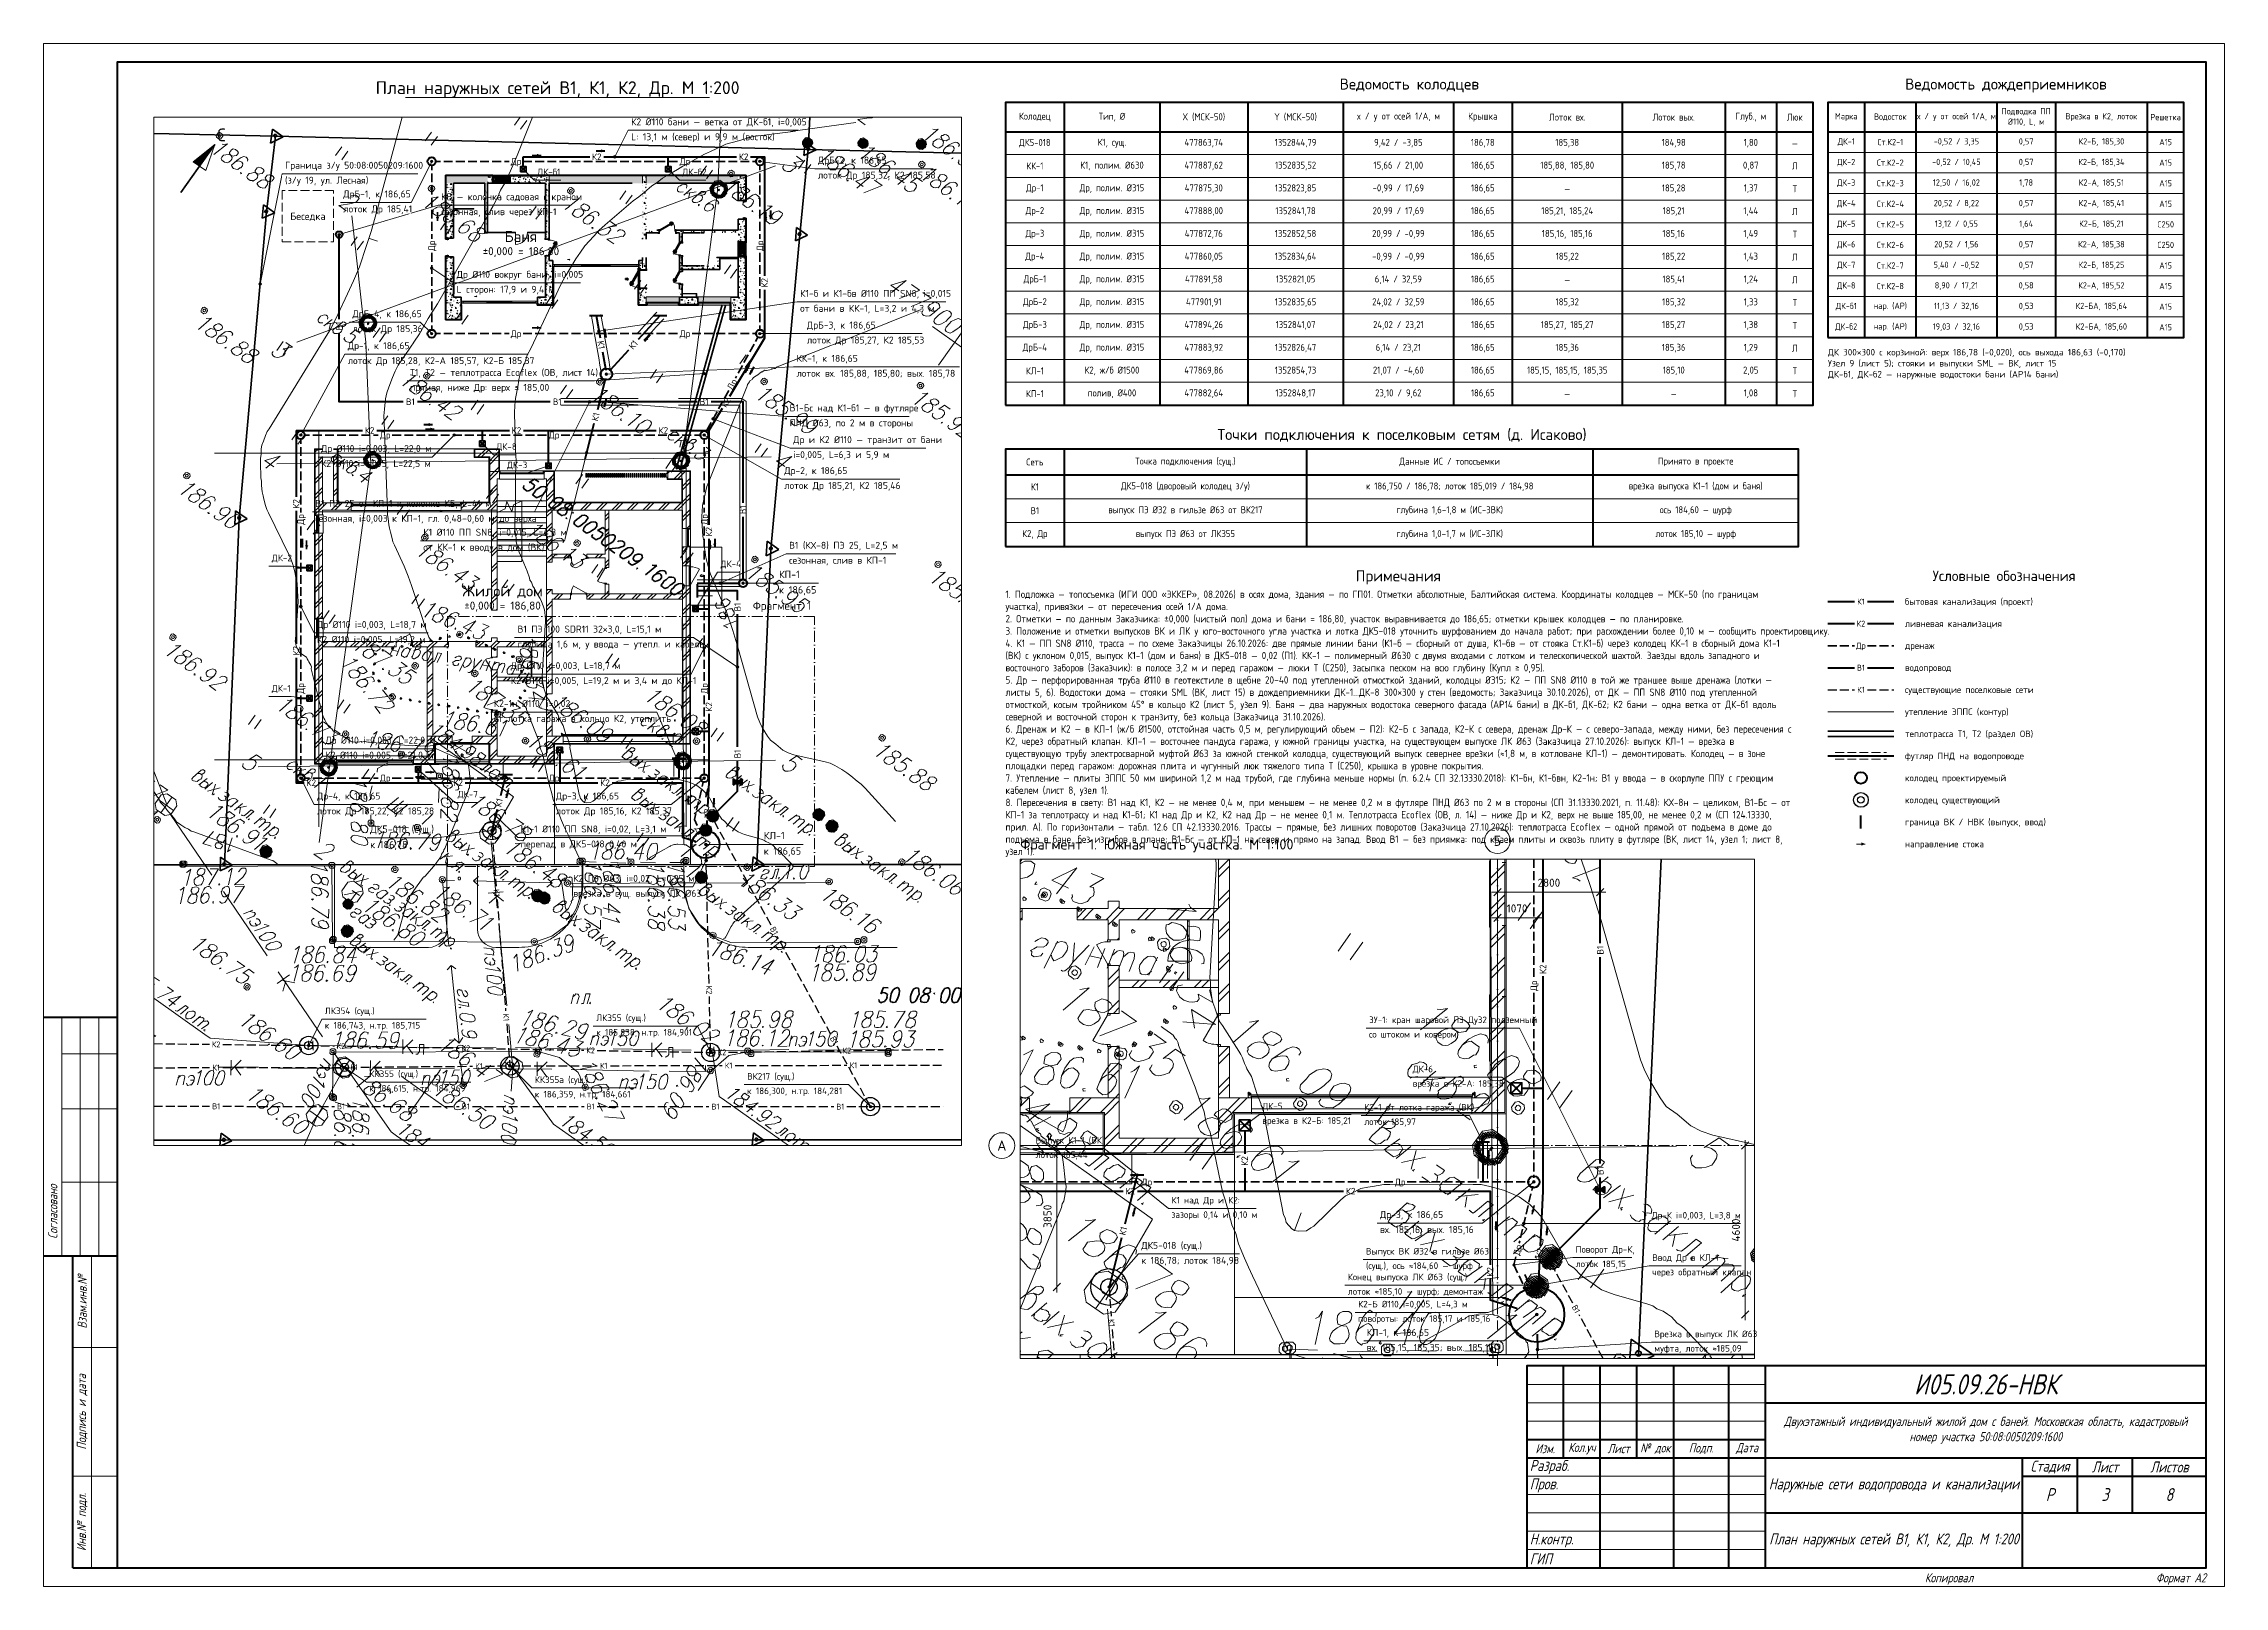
# Paper-space layout 'Лист' of a CAD drawing. Header units: millimetres. Extents: x 0 to 594, y 0 to 420.
# The model-space entities are those that its viewports show. They can reach past a viewport. Long polylines and large blocks are cut down to what shows.
import ezdxf
from ezdxf.enums import TextEntityAlignment as Align

# ---------------------------------------------------------------- set-up
doc = ezdxf.new("R2010")
doc.units = ezdxf.units.MM
for name, pattern in [('ОВ_ШП', [460, 300, -80, 0, -80]), ('ОВ_ШТРИХ', [330, 240, -90]), ('Осевая 12-2-2', [16, 12, -2, 0, -2]), ('Пунктир 2-1_5', [3.5, 2, -1.5])]:
    doc.linetypes.add(name, pattern=pattern)
for name, color, linetype, lineweight in [('A-DETL-GENF', 8, 'Continuous', 9), ('A-DOOR', 8, 'Continuous', 9), ('A-DOOR-HDLN', 8, 'Пунктир 2-1_5', 9), ('A-FLOR', 8, 'Continuous', 9), ('A-GLAZ', 8, 'Continuous', 9), ('A-GLAZ-CURT', 8, 'Continuous', 9), ('A-GLAZ-CWMG', 8, 'Continuous', 9), ('A-WALL', 8, 'Continuous', 18), ('A-WALL-PATT', 8, 'Continuous', 9), ('S-GRID', 8, 'Continuous', 9), ('S-STRS', 8, 'Continuous', 9), ('НВК_В1', 5, 'Continuous', 50), ('НВК_ГП', 8, 'Continuous', 18), ('НВК_граница', 6, 'Continuous', 35), ('НВК_Др', 3, 'Continuous', 35), ('НВК_К1', 34, 'Continuous', 50), ('НВК_К2', 4, 'Continuous', 50), ('НВК_марки', 7, 'Continuous', 18), ('НВК_сущ', 8, 'Continuous', 25), ('НВК_текст', 7, 'Continuous', 18), ('НВК_топо', 9, 'Continuous', 9), ('НВК_ТС', 30, 'Continuous', 35), ('НВК_утепл', 6, 'Continuous', 13), ('НВК_футляр', 5, 'Continuous', 13), ('Рамка', 7, 'Continuous', 50), ('Таблицы', 7, 'Continuous', 18), ('Текст', 7, 'Continuous', 18), ('ТМ_марки', 7, 'Continuous', 18), ('ТМ_оборуд_тонк', 8, 'Continuous', 18), ('ТМ_оси', 7, 'Continuous', 13), ('ТМ_размеры', 7, 'Continuous', 13), ('Тонкие', 8, 'Continuous', 13)]:
    doc.layers.add(name, color=color, linetype=linetype, lineweight=lineweight)
doc.layers.add('ОВ_видовые', color=8, linetype='Continuous', lineweight=13, plot=False)
doc.styles.add('GOST', font='isocpeur.ttf', dxfattribs={"width": 0.9})
doc.styles.add('GOST_I', font='isocpeur.ttf', dxfattribs={"width": 0.8})
pattern_1 = [(45, (0, 0), (-424.264, 424.264), []), (45, (0, 200), (-424.264, 424.264), [])]
pattern_2 = [(0, (0, 0), (571.5, 571.5), [71.437, -500.062]), (90, (0, 0), (-571.5, 571.5), [71.437, -500.062]), (135, (71.44, 0), (-571.501, 0), [101.028, -707.195]), (0, (71.44, 321.47), (571.5, 571.5), [71.437, -500.062]), (45, (107.16, 285.75), (0, 571.501), [50.514, -757.709]), (135, (107.16, 285.75), (-571.501, 0), [50.514, -757.709]), (0, (285.75, 464.34), (571.5, 571.5), [101.028, -470.472]), (45, (285.75, 464.34), (0, 571.501), [71.437, -736.786]), (135, (386.78, 464.34), (-571.501, 0), [71.437, -736.786]), (90, (392.9, 142.9), (-571.5, 571.5), [71.437, -500.062]), (45, (392.9, 142.88), (0, 571.501), [50.514, -757.709]), (135, (428.62, 178.6), (-571.501, 0), [50.514, -757.709]), (0, (71.44, 142.9), (571.5, 571.5), [35.719, -478.631]), (0, (500.06, 285.75), (571.5, 571.5), [35.719, -478.631]), (90, (321.47, 357.2), (-571.5, 571.5), [35.719, -478.631]), (135, (392.9, 35.7), (-571.501, 0), [50.514, -757.709]), (135, (142.88, 428.62), (-571.501, 0), [50.514, -757.709]), (45, (267.9, 187.52), (0, 571.501), [50.514, -757.709]), (90, (196.45, 71.44), (-571.5, 571.5), [8.93, -562.57]), (90, (223.24, 312.54), (-571.5, 571.5), [8.93, -562.57]), (90, (491.13, 410.77), (-571.5, 571.5), [8.93, -562.57]), (90, (500.06, 107.16), (-571.5, 571.5), [8.93, -562.57])]
pattern_3 = [(0, (0, 0), (571.5, 571.5), [71.437, -500.062]), (90, (0, 0), (-571.5, 571.5), [71.437, -500.062]), (135, (71.44, 0), (-571.501, 0), [101.028, -707.195]), (0, (71.44, 321.47), (571.5, 571.5), [71.437, -500.062]), (45, (107.16, 285.75), (0, 571.501), [50.514, -757.709]), (135, (107.16, 285.75), (-571.501, 0), [50.514, -757.709]), (0, (285.75, 464.34), (571.5, 571.5), [101.028, -470.472]), (45, (285.75, 464.34), (0, 571.501), [71.437, -736.786]), (135, (386.78, 464.34), (-571.501, 0), [71.438, -736.786]), (90, (392.9, 142.9), (-571.5, 571.5), [71.437, -500.062]), (45, (392.9, 142.88), (0, 571.501), [50.514, -757.709]), (135, (428.62, 178.6), (-571.501, 0), [50.514, -757.709]), (0, (71.44, 142.9), (571.5, 571.5), [35.719, -478.631]), (0, (500.06, 285.75), (571.5, 571.5), [35.719, -478.631]), (90, (321.47, 357.2), (-571.5, 571.5), [35.719, -478.631]), (135, (392.9, 35.7), (-571.501, 0), [50.514, -757.709]), (135, (142.88, 428.62), (-571.501, 0), [50.514, -757.709]), (45, (267.9, 187.52), (0, 571.501), [50.514, -757.709]), (90, (196.45, 71.44), (-571.5, 571.5), [8.93, -562.57]), (90, (223.24, 312.54), (-571.5, 571.5), [8.93, -562.57]), (90, (491.13, 410.77), (-571.5, 571.5), [8.93, -562.57]), (90, (500.06, 107.16), (-571.5, 571.5), [8.93, -562.57])]

psp = doc.layouts.new('Лист')

# ---------------------------------------------------------------- texts
at = {"layer": 'НВК_В1', "style": 'GOST'}
for rotation, p in [(90, (80.5, 343.1)), (360, (99.9, 322.5)), (360, (139.9, 322.5)), (360, (179.9, 322.5)), (90, (190.5, 293.1)), (90, (189, 266.6)), (90, (189, 226.6)), (90, (424, 173.2)), (90, (424, 113.2))]:
    psp.add_text('В1', height=1.8, rotation=rotation, dxfattribs=at).set_placement(p, align=Align.MIDDLE_CENTER)
psp.add_text('В1', height=1.6, dxfattribs=at).set_placement((495, 250.1), align=Align.MIDDLE_CENTER)
at = {"layer": 'НВК_Др', "style": 'GOST'}
for height, p in [(1.8, (128.7, 387.95)), (1.8, (174.7, 387.95)), (1.8, (128.7, 341.05)), (1.8, (174.7, 341.05)), (1.8, (93.05, 313.45)), (1.8, (139.05, 313.45)), (1.6, (495, 256.1)), (1.8, (93.05, 220.05)), (1.8, (139.05, 220.05)), (1.8, (300.5, 110.1)), (1.8, (369.5, 110.1))]:
    psp.add_text('Др', height=height, dxfattribs=at).set_placement(p, align=Align.MIDDLE_CENTER)
for rotation, p in [(90, (105.7, 364.95)), (90, (195.1, 364.95)), (61.23704, (187.52, 327.25)), (90, (70.05, 290.45)), (90, (179.95, 290.45)), (90, (70.05, 244.45)), (90, (179.95, 244.45)), (-65.33261, (178.77, 205.43)), (90, (405.9, 163.5)), (76.56181, (401.47, 91.58))]:
    psp.add_text('Др', height=1.8, rotation=rotation, dxfattribs=at).set_placement(p, align=Align.MIDDLE_CENTER)
at = {"layer": 'НВК_К1', "style": 'GOST'}
for rotation, p in [(-80.1815, (151.89, 338)), (47.45681, (160.62, 338)), (75.91263, (150.37, 318.4)), (75.91249, (124.01, 213.38)), (75.91249, (294.03, 96.75))]:
    psp.add_text('К1', height=1.8, rotation=rotation, dxfattribs=at).set_placement(p, align=Align.MIDDLE_CENTER)
psp.add_text('К1', height=1.6, dxfattribs=at).set_placement((495, 268.1), align=Align.MIDDLE_CENTER)
at = {"layer": 'НВК_К2', "style": 'GOST'}
for height, p in [(1.8, (150.66, 389.2)), (1.8, (190.66, 389.2)), (1.8, (88.8, 314.7)), (1.8, (128.8, 314.7)), (1.8, (168.8, 314.7)), (1.6, (495, 262.1)), (1.8, (72.9, 218.8)), (1.8, (112.9, 218.8)), (1.8, (152.9, 218.8)), (1.8, (296, 107.6)), (1.8, (356, 107.6))]:
    psp.add_text('К2', height=height, dxfattribs=at).set_placement(p, align=Align.MIDDLE_CENTER)
for rotation, p in [(90, (196.35, 354.89)), (58.88542, (185.8, 322.33)), (90, (68.8, 294.7)), (90, (181.2, 287.1)), (90, (68.8, 254.7)), (90, (181.2, 239.44)), (87.10358, (180.77, 210.4)), (90, (408.4, 168)), (90, (327.15, 115.8)), (87.10358, (407.55, 90.8)), (90, (394, 85.6))]:
    psp.add_text('К2', height=1.8, rotation=rotation, dxfattribs=at).set_placement(p, align=Align.MIDDLE_CENTER)
at = {"layer": 'НВК_марки', "style": 'GOST'}
for s, height, p in [('С', 3.5, (48.47, 395.14)), ('Беседка', 2, (72, 373)), ('Баня', 3, (130, 367.5)), ('±0,000 = 186,80', 2.2, (130, 363.5)), ('Жилой дом', 3, (125, 271)), ('±0,000 = 186,80', 2.2, (125, 267))]:
    psp.add_text(s, height=height, dxfattribs=at).set_placement(p, align=Align.MIDDLE_CENTER)
at = {"layer": 'НВК_сущ', "style": 'GOST'}
psp.add_text('К1', height=1.6, dxfattribs=at).set_placement((495, 244.1), align=Align.MIDDLE_CENTER)
for s, rotation, p in [('К2', 271.36955, (180.4, 199.92)), ('К1', -85.62524, (123.4, 188.8)), ('В1', 298.70196, (198.99, 178.48)), ('К2', 271.36955, (181.29, 162.35)), ('К1', -85.62524, (125.99, 154.9)), ('В1', 298.70196, (215.31, 148.65)), ('К2', -0.67883, (47, 147.55)), ('К2', -0.99407, (81, 147.1)), ('К2', -0.99407, (114.99, 146.51)), ('К2', -0.99407, (148.99, 145.92)), ('К2', 0.76933, (184.77, 145.39)), ('К1', 0.09711, (186.58, 141.8)), ('К2', 0.76933, (218.77, 145.85)), ('К1', 0.09711, (220.58, 141.86)), ('К1', 0.11029, (47, 141.23)), ('К1', 0.50872, (84.58, 141.32)), ('К1', 0.50872, (118.58, 141.63)), ('К1', 0.09711, (152.58, 141.74)), ('В1', -0.02935, (47, 130.69)), ('В1', -0.02935, (81, 130.67)), ('В1', -0.02935, (115, 130.66)), ('В1', -0.02935, (149, 130.64)), ('В1', -0.02935, (183, 130.62)), ('В1', -0.02935, (217, 130.6)), ('К1', -85.62524, (290.95, 71.75)), ('К2', 271.36955, (406.74, 72)), ('В1', 298.70196, (417.39, 75.5))]:
    psp.add_text(s, height=1.6, rotation=rotation, dxfattribs=at).set_placement(p, align=Align.MIDDLE_CENTER)
at = {"layer": 'НВК_текст', "style": 'GOST'}
for s, height, p in [('бытовая канализация (проект)', 1.8, (507, 268.1)), ('ливневая канализация', 1.8, (507, 262.1)), ('дренаж', 1.8, (507, 256.1)), ('водопровод', 1.8, (507, 250.1)), ('существующие поселковые сети', 1.8, (507, 244.1)), ('утепление ЭППС (контур)', 1.8, (507, 238.1)), ('теплотрасса Т1, Т2 (раздел ОВ)', 1.8, (507, 232.1)), ('футляр ПНД на водопроводе', 1.8, (507, 226.1)), ('колодец проектируемый', 1.8, (507, 220.1)), ('колодец существующий', 1.8, (507, 214.1)), ('граница ВК / НВК (выпуск, ввод)', 1.8, (507, 208.1)), ('Фрагмент 1. Южная часть участка. М 1:100', 2.8, (266, 202)), ('направление стока', 1.8, (507, 202.1))]:
    psp.add_text(s, height=height, dxfattribs=at).set_placement(p, align=Align.MIDDLE_LEFT)
at = {"layer": 'Текст', "style": 'GOST'}
for s, height, p in [('Ведомость колодцев', 3, (372, 409)), ('Ведомость дождеприемников', 3, (534.5, 409)), ('План наружных сетей В1, К1, К2, Др. М 1:200', 3.5, (140, 408)), ('Точки подключения к поселковым сетям (д. Исаково)', 3, (370, 313.6)), ('Примечания', 3, (369, 275.1)), ('Условные обозначения', 2.8, (534, 275.1))]:
    psp.add_text(s, height=height, dxfattribs=at).set_placement(p, align=Align.MIDDLE_CENTER)
for s, p in [('ДК 300×300 с корзиной: верх 186,78 (-0,020), ось выхода 186,63 (-0,170)', (486, 336)), ('Узел 9 (лист 5); стояки и выпуски SML — ВК, лист 15', (486, 333)), ('ДК-б1, ДК-б2 — наружные водостоки бани (АР14 бани)', (486, 330))]:
    psp.add_text(s, height=1.8, dxfattribs=at).set_placement(p, align=Align.MIDDLE_LEFT)
at = {"layer": 'Текст'}
for s, insert, char_height, width, attachment_point, style in [('Колодец', (270, 400), 1.9, 14, 5, 'GOST'), ('Тип, Ø', (291, 400), 1.9, 24, 5, 'GOST'), ('X (МСК-50)', (316, 400), 1.9, 22, 5, 'GOST'), ('Y (МСК-50)', (341, 400), 1.9, 24, 5, 'GOST'), ('x / y от осей 1/А, м', (369, 400), 1.9, 28, 5, 'GOST'), ('Крышка', (392, 400), 1.9, 14, 5, 'GOST'), ('Лоток вх.', (415, 400), 1.9, 28, 5, 'GOST'), ('Лоток вых.', (444, 400), 1.9, 26, 5, 'GOST'), ('Глуб., м', (465, 400), 1.9, 12, 5, 'GOST'), ('Люк', (477, 400), 1.9, 8, 5, 'GOST'), ('Марка', (491, 400), 1.7, 8, 5, 'GOST'), ('Водосток', (503, 400), 1.7, 12, 5, 'GOST'), ('x / y от осей 1/А, м', (521, 400), 1.7, 20, 5, 'GOST'), ('Подводка ПП Ø110, L, м', (540, 400), 1.7, 14, 5, 'GOST'), ('Врезка в К2, лоток', (560.5, 400), 1.7, 23, 5, 'GOST'), ('Решетка', (578, 400), 1.7, 8, 5, 'GOST'), ('ДК5-018', (270, 392.9), 1.9, 14, 5, 'GOST'), ('К1, сущ.', (291, 392.9), 1.9, 24, 5, 'GOST'), ('477863,74', (316, 392.9), 1.9, 22, 5, 'GOST'), ('1352844,79', (341, 392.9), 1.9, 24, 5, 'GOST'), ('9,42 / -3,85', (369, 392.9), 1.9, 28, 5, 'GOST'), ('186,78', (392, 392.9), 1.9, 14, 5, 'GOST'), ('185,38', (415, 392.9), 1.9, 28, 5, 'GOST'), ('184,98', (444, 392.9), 1.9, 26, 5, 'GOST'), ('1,80', (465, 392.9), 1.9, 12, 5, 'GOST'), ('—', (477, 392.9), 1.9, 8, 5, 'GOST'), ('ДК-1', (491, 393.2), 1.7, 8, 5, 'GOST'), ('Ст.К2-1', (503, 393.2), 1.7, 12, 5, 'GOST'), ('-0,52 / 3,35', (521, 393.2), 1.7, 20, 5, 'GOST'), ('0,57', (540, 393.2), 1.7, 14, 5, 'GOST'), ('К2-Б, 185,30', (560.5, 393.2), 1.7, 23, 5, 'GOST'), ('A15', (578, 393.2), 1.7, 8, 5, 'GOST'), ('КК-1', (270, 386.7), 1.9, 14, 5, 'GOST'), ('К1, полим. Ø630', (291, 386.7), 1.9, 24, 5, 'GOST'), ('477887,62', (316, 386.7), 1.9, 22, 5, 'GOST'), ('1352835,52', (341, 386.7), 1.9, 24, 5, 'GOST'), ('15,66 / 21,00', (369, 386.7), 1.9, 28, 5, 'GOST'), ('186,65', (392, 386.7), 1.9, 14, 5, 'GOST'), ('185,88, 185,80', (415, 386.7), 1.9, 28, 5, 'GOST'), ('185,78', (444, 386.7), 1.9, 26, 5, 'GOST'), ('0,87', (465, 386.7), 1.9, 12, 5, 'GOST'), ('Л', (477, 386.7), 1.9, 8, 5, 'GOST'), ('ДК-2', (491, 387.6), 1.7, 8, 5, 'GOST'), ('Ст.К2-2', (503, 387.6), 1.7, 12, 5, 'GOST'), ('-0,52 / 10,45', (521, 387.6), 1.7, 20, 5, 'GOST'), ('0,57', (540, 387.6), 1.7, 14, 5, 'GOST'), ('К2-Б, 185,34', (560.5, 387.6), 1.7, 23, 5, 'GOST'), ('A15', (578, 387.6), 1.7, 8, 5, 'GOST'), ('Др-1', (270, 380.5), 1.9, 14, 5, 'GOST'), ('Др, полим. Ø315', (291, 380.5), 1.9, 24, 5, 'GOST'), ('477875,30', (316, 380.5), 1.9, 22, 5, 'GOST'), ('1352823,85', (341, 380.5), 1.9, 24, 5, 'GOST'), ('-0,99 / 17,69', (369, 380.5), 1.9, 28, 5, 'GOST'), ('186,65', (392, 380.5), 1.9, 14, 5, 'GOST'), ('—', (415, 380.5), 1.9, 28, 5, 'GOST'), ('185,28', (444, 380.5), 1.9, 26, 5, 'GOST'), ('1,37', (465, 380.5), 1.9, 12, 5, 'GOST'), ('Т', (477, 380.5), 1.9, 8, 5, 'GOST'), ('ДК-3', (491, 382), 1.7, 8, 5, 'GOST'), ('Ст.К2-3', (503, 382), 1.7, 12, 5, 'GOST'), ('12,50 / 16,02', (521, 382), 1.7, 20, 5, 'GOST'), ('1,78', (540, 382), 1.7, 14, 5, 'GOST'), ('К2-А, 185,51', (560.5, 382), 1.7, 23, 5, 'GOST'), ('A15', (578, 382), 1.7, 8, 5, 'GOST'), ('Др-2', (270, 374.3), 1.9, 14, 5, 'GOST'), ('Др, полим. Ø315', (291, 374.3), 1.9, 24, 5, 'GOST'), ('477888,00', (316, 374.3), 1.9, 22, 5, 'GOST'), ('1352841,78', (341, 374.3), 1.9, 24, 5, 'GOST'), ('20,99 / 17,69', (369, 374.3), 1.9, 28, 5, 'GOST'), ('186,65', (392, 374.3), 1.9, 14, 5, 'GOST'), ('185,21, 185,24', (415, 374.3), 1.9, 28, 5, 'GOST'), ('185,21', (444, 374.3), 1.9, 26, 5, 'GOST'), ('1,44', (465, 374.3), 1.9, 12, 5, 'GOST'), ('Л', (477, 374.3), 1.9, 8, 5, 'GOST'), ('ДК-4', (491, 376.4), 1.7, 8, 5, 'GOST'), ('Ст.К2-4', (503, 376.4), 1.7, 12, 5, 'GOST'), ('20,52 / 8,22', (521, 376.4), 1.7, 20, 5, 'GOST'), ('0,57', (540, 376.4), 1.7, 14, 5, 'GOST'), ('К2-А, 185,41', (560.5, 376.4), 1.7, 23, 5, 'GOST'), ('A15', (578, 376.4), 1.7, 8, 5, 'GOST'), ('Др-3', (270, 368.1), 1.9, 14, 5, 'GOST'), ('Др, полим. Ø315', (291, 368.1), 1.9, 24, 5, 'GOST'), ('477872,76', (316, 368.1), 1.9, 22, 5, 'GOST'), ('1352852,58', (341, 368.1), 1.9, 24, 5, 'GOST'), ('20,99 / -0,99', (369, 368.1), 1.9, 28, 5, 'GOST'), ('186,65', (392, 368.1), 1.9, 14, 5, 'GOST'), ('185,16, 185,16', (415, 368.1), 1.9, 28, 5, 'GOST'), ('185,16', (444, 368.1), 1.9, 26, 5, 'GOST'), ('1,49', (465, 368.1), 1.9, 12, 5, 'GOST'), ('Т', (477, 368.1), 1.9, 8, 5, 'GOST'), ('ДК-5', (491, 370.8), 1.7, 8, 5, 'GOST'), ('Ст.К2-5', (503, 370.8), 1.7, 12, 5, 'GOST'), ('13,12 / 0,55', (521, 370.8), 1.7, 20, 5, 'GOST'), ('1,64', (540, 370.8), 1.7, 14, 5, 'GOST'), ('К2-Б, 185,21', (560.5, 370.8), 1.7, 23, 5, 'GOST'), ('C250', (578, 370.8), 1.7, 8, 5, 'GOST'), ('Др-4', (270, 361.9), 1.9, 14, 5, 'GOST'), ('Др, полим. Ø315', (291, 361.9), 1.9, 24, 5, 'GOST'), ('477860,05', (316, 361.9), 1.9, 22, 5, 'GOST'), ('1352834,64', (341, 361.9), 1.9, 24, 5, 'GOST'), ('-0,99 / -0,99', (369, 361.9), 1.9, 28, 5, 'GOST'), ('186,65', (392, 361.9), 1.9, 14, 5, 'GOST'), ('185,22', (415, 361.9), 1.9, 28, 5, 'GOST'), ('185,22', (444, 361.9), 1.9, 26, 5, 'GOST'), ('1,43', (465, 361.9), 1.9, 12, 5, 'GOST'), ('Л', (477, 361.9), 1.9, 8, 5, 'GOST'), ('ДК-6', (491, 365.2), 1.7, 8, 5, 'GOST'), ('Ст.К2-6', (503, 365.2), 1.7, 12, 5, 'GOST'), ('20,52 / 1,56', (521, 365.2), 1.7, 20, 5, 'GOST'), ('0,57', (540, 365.2), 1.7, 14, 5, 'GOST'), ('К2-А, 185,38', (560.5, 365.2), 1.7, 23, 5, 'GOST'), ('C250', (578, 365.2), 1.7, 8, 5, 'GOST'), ('ДрБ-1', (270, 355.7), 1.9, 14, 5, 'GOST'), ('Др, полим. Ø315', (291, 355.7), 1.9, 24, 5, 'GOST'), ('477891,58', (316, 355.7), 1.9, 22, 5, 'GOST'), ('1352821,05', (341, 355.7), 1.9, 24, 5, 'GOST'), ('6,14 / 32,59', (369, 355.7), 1.9, 28, 5, 'GOST'), ('186,65', (392, 355.7), 1.9, 14, 5, 'GOST'), ('185,41', (444, 355.7), 1.9, 26, 5, 'GOST'), ('1,24', (465, 355.7), 1.9, 12, 5, 'GOST'), ('Л', (477, 355.7), 1.9, 8, 5, 'GOST'), ('ДК-7', (491, 359.6), 1.7, 8, 5, 'GOST'), ('Ст.К2-7', (503, 359.6), 1.7, 12, 5, 'GOST'), ('5,40 / -0,52', (521, 359.6), 1.7, 20, 5, 'GOST'), ('0,57', (540, 359.6), 1.7, 14, 5, 'GOST'), ('К2-Б, 185,25', (560.5, 359.6), 1.7, 23, 5, 'GOST'), ('A15', (578, 359.6), 1.7, 8, 5, 'GOST'), ('ДрБ-2', (270, 349.5), 1.9, 14, 5, 'GOST'), ('Др, полим. Ø315', (291, 349.5), 1.9, 24, 5, 'GOST'), ('477901,91', (316, 349.5), 1.9, 22, 5, 'GOST'), ('1352835,65', (341, 349.5), 1.9, 24, 5, 'GOST'), ('24,02 / 32,59', (369, 349.5), 1.9, 28, 5, 'GOST'), ('186,65', (392, 349.5), 1.9, 14, 5, 'GOST'), ('185,32', (415, 349.5), 1.9, 28, 5, 'GOST'), ('—', (415, 355.7), 1.9, 28, 5, 'GOST'), ('185,32', (444, 349.5), 1.9, 26, 5, 'GOST'), ('1,33', (465, 349.5), 1.9, 12, 5, 'GOST'), ('ДК-8', (491, 354), 1.7, 8, 5, 'GOST'), ('Ст.К2-8', (503, 354), 1.7, 12, 5, 'GOST'), ('8,90 / 17,21', (521, 354), 1.7, 20, 5, 'GOST'), ('0,58', (540, 354), 1.7, 14, 5, 'GOST'), ('К2-А, 185,52', (560.5, 354), 1.7, 23, 5, 'GOST'), ('A15', (578, 354), 1.7, 8, 5, 'GOST'), ('Т', (477, 349.5), 1.9, 8, 5, 'GOST'), ('ДК-б1', (491, 348.4), 1.7, 8, 5, 'GOST'), ('нар. (АР)', (503, 348.4), 1.7, 12, 5, 'GOST'), ('11,13 / 32,16', (521, 348.4), 1.7, 20, 5, 'GOST'), ('0,53', (540, 348.4), 1.7, 14, 5, 'GOST'), ('К2-БА, 185,64', (560.5, 348.4), 1.7, 23, 5, 'GOST'), ('A15', (578, 348.4), 1.7, 8, 5, 'GOST'), ('ДрБ-3', (270, 343.3), 1.9, 14, 5, 'GOST'), ('Др, полим. Ø315', (291, 343.3), 1.9, 24, 5, 'GOST'), ('477894,26', (316, 343.3), 1.9, 22, 5, 'GOST'), ('1352841,07', (341, 343.3), 1.9, 24, 5, 'GOST'), ('24,02 / 23,21', (369, 343.3), 1.9, 28, 5, 'GOST'), ('186,65', (392, 343.3), 1.9, 14, 5, 'GOST'), ('185,27, 185,27', (415, 343.3), 1.9, 28, 5, 'GOST'), ('185,27', (444, 343.3), 1.9, 26, 5, 'GOST'), ('1,38', (465, 343.3), 1.9, 12, 5, 'GOST'), ('Т', (477, 343.3), 1.9, 8, 5, 'GOST'), ('ДК-б2', (491, 342.8), 1.7, 8, 5, 'GOST'), ('нар. (АР)', (503, 342.8), 1.7, 12, 5, 'GOST'), ('19,03 / 32,16', (521, 342.8), 1.7, 20, 5, 'GOST'), ('0,53', (540, 342.8), 1.7, 14, 5, 'GOST'), ('К2-БА, 185,60', (560.5, 342.8), 1.7, 23, 5, 'GOST'), ('A15', (578, 342.8), 1.7, 8, 5, 'GOST'), ('ДрБ-4', (270, 337.1), 1.9, 14, 5, 'GOST'), ('Др, полим. Ø315', (291, 337.1), 1.9, 24, 5, 'GOST'), ('477883,92', (316, 337.1), 1.9, 22, 5, 'GOST'), ('1352826,47', (341, 337.1), 1.9, 24, 5, 'GOST'), ('6,14 / 23,21', (369, 337.1), 1.9, 28, 5, 'GOST'), ('186,65', (392, 337.1), 1.9, 14, 5, 'GOST'), ('185,36', (415, 337.1), 1.9, 28, 5, 'GOST'), ('185,36', (444, 337.1), 1.9, 26, 5, 'GOST'), ('1,29', (465, 337.1), 1.9, 12, 5, 'GOST'), ('Л', (477, 337.1), 1.9, 8, 5, 'GOST'), ('КЛ-1', (270, 330.9), 1.9, 14, 5, 'GOST'), ('К2, ж/б Ø1500', (291, 330.9), 1.9, 24, 5, 'GOST'), ('477869,86', (316, 330.9), 1.9, 22, 5, 'GOST'), ('1352854,73', (341, 330.9), 1.9, 24, 5, 'GOST'), ('21,07 / -4,60', (369, 330.9), 1.9, 28, 5, 'GOST'), ('186,65', (392, 330.9), 1.9, 14, 5, 'GOST'), ('185,15, 185,15, 185,35', (415, 330.9), 1.9, 28, 5, 'GOST'), ('185,10', (444, 330.9), 1.9, 26, 5, 'GOST'), ('2,05', (465, 330.9), 1.9, 12, 5, 'GOST'), ('Т', (477, 330.9), 1.9, 8, 5, 'GOST'), ('КП-1', (270, 324.7), 1.9, 14, 5, 'GOST'), ('полив, Ø400', (291, 324.7), 1.9, 24, 5, 'GOST'), ('477882,64', (316, 324.7), 1.9, 22, 5, 'GOST'), ('1352848,17', (341, 324.7), 1.9, 24, 5, 'GOST'), ('23,10 / 9,62', (369, 324.7), 1.9, 28, 5, 'GOST'), ('186,65', (392, 324.7), 1.9, 14, 5, 'GOST'), ('—', (415, 324.7), 1.9, 28, 5, 'GOST'), ('—', (444, 324.7), 1.9, 26, 5, 'GOST'), ('1,08', (465, 324.7), 1.9, 12, 5, 'GOST'), ('Т', (477, 324.7), 1.9, 8, 5, 'GOST'), ('Сеть', (270, 306.1), 1.9, 14, 5, 'GOST'), ('Точка подключения (сущ.)', (311, 306.1), 1.9, 64, 5, 'GOST'), ('Данные ИС / топосъемки', (383, 306.1), 1.9, 76, 5, 'GOST'), ('Принято в проекте', (450, 306.1), 1.9, 54, 5, 'GOST'), ('К1', (270, 299.35), 1.9, 14, 5, 'GOST'), ('ДК5-018 (дворовый колодец з/у)', (311, 299.35), 1.9, 64, 5, 'GOST'), ('к 186,750 / 186,78; лоток 185,019 / 184,98', (383, 299.35), 1.9, 76, 5, 'GOST'), ('врезка выпуска К1-1 (дом и баня)', (450, 299.35), 1.9, 54, 5, 'GOST'), ('В1', (270, 292.85), 1.9, 14, 5, 'GOST'), ('выпуск ПЭ Ø32 в гильзе Ø63 от ВК217', (311, 292.85), 1.9, 64, 5, 'GOST'), ('глубина 1,6–1,8 м (ИС-3ВК)', (383, 292.85), 1.9, 76, 5, 'GOST'), ('ось 184,60 — шурф', (450, 292.85), 1.9, 54, 5, 'GOST'), ('К2, Др', (270, 286.35), 1.9, 14, 5, 'GOST'), ('выпуск ПЭ Ø63 от ЛК355', (311, 286.35), 1.9, 64, 5, 'GOST'), ('глубина 1,0–1,7 м (ИС-3ЛК)', (383, 286.35), 1.9, 76, 5, 'GOST'), ('лоток 185,10 — шурф', (450, 286.35), 1.9, 54, 5, 'GOST'), ('1. Подложка — топосъемка (ИГИ ООО «ЭККЕР», 08.2026) в осях дома, здания — по ГП01. Отметки абсолютные, Балтийская система. Координаты колодцев — МСК-50 (по границам участка), привязки — от пересечения осей 1/А дома.\\P2. Отметки — по данным Заказчика: ±0,000 (чистый пол) дома и бани = 186,80, участок выравнивается до 186,65; отметки крышек колодцев — по планировке.\\P3. Положение и отметки выпусков ВК и ЛК у юго-восточного угла участка и лотка ДК5-018 уточнить шурфованием до начала работ; при расхождении более 0,10 м — сообщить проектировщику.\\P4. К1 — ПП SN8 Ø110, трасса — по схеме Заказчицы 26.10.2026: две прямые линии бани (К1-б — сборный от душа, К1-бв — от стояка Ст.К1-б) через колодец КК-1 в сборный дома К1-1 (ВК) с уклоном 0,015, выпуск К1-1 (дом и баня) в ДК5-018 — 0,02 (П1). КК-1 — полимерный Ø630 с двумя входами с лотком и телескопической шахтой. Заезды вдоль западного и восточного заборов (Заказчик): в полосе 3,2 м и перед гаражом — люки Т (C250), засыпка песком на всю глубину (Купл ≥ 0,95).\\P5. Др — перфорированная труба Ø110 в геотекстиле в щебне 20–40 под утепленной отмосткой зданий, колодцы Ø315; К2 — ПП SN8 Ø110 в той же траншее выше дренажа (лотки — листы 5, 6). Водостоки дома — стояки SML (ВК, лист 15) в дождеприемники ДК-1...ДК-8 300×300 у стен (ведомость; Заказчица 30.10.2026), от ДК — ПП SN8 Ø110 под утепленной отмосткой, косым тройником 45° в кольцо К2 (лист 5, узел 9). Баня — два наружных водостока северного фасада (АР14 бани) в ДК-б1, ДК-б2; К2 бани — одна ветка от ДК-б1 вдоль северной и восточной сторон к транзиту, без кольца (Заказчица 31.10.2026).\\P6. Дренаж и К2 — в КЛ-1 (ж/б Ø1500, отстойная часть 0,5 м, регулирующий объем — П2): К2-Б с запада, К2-К с севера, дренаж Др-К — с северо-запада, между ними, без пересечения с К2, через обратный клапан. КЛ-1 — восточнее пандуса гаража, у южной границы участка, на существующем выпуске ЛК Ø63 (Заказчица 27.10.2026): выпуск КЛ-1 — врезка в существующую трубу электросварной муфтой Ø63 за южной стенкой колодца, существующий выпуск севернее врезки (≈1,8 м, в котловане КЛ-1) — демонтировать. Колодец — в зоне площадки перед гаражом: дорожная плита и чугунный люк тяжелого типа Т (C250), крышка в уровне покрытия.\\P7. Утепление — плиты ЭППС 50 мм шириной 1,2 м над трубой, где глубина меньше нормы (п. 6.2.4 СП 32.13330.2018): К1-бн, К1-бвн, К2-1н; В1 у ввода — в скорлупе ППУ с греющим кабелем (лист 8, узел 1).\\P8. Пересечения в свету: В1 над К1, К2 — не менее 0,4 м, при меньшем — не менее 0,2 м в футляре ПНД Ø63 по 2 м в стороны (СП 31.13330.2021, п. 11.48): КХ-8н — целиком, В1-Бс — от КП-1 за теплотрассу и над К1-б1; К1 над Др и К2, К2 над Др — не менее 0,1 м. Теплотрасса Ecoflex (ОВ, л. 14) — ниже Др и К2, верх не выше 185,00, не менее 0,2 м (СП 124.13330, прил. А). По горизонтали — табл. 12.6 СП 42.13330.2016. Трассы — прямые, без лишних поворотов (Заказчица 27.10.2026): теплотрасса Ecoflex — одной прямой от подъема в доме до подъема в бане, без изгибов в плане; В1-Бс — от КП-1 на север и прямо на запад. Ввод В1 — без приямка: под краем плиты и сквозь плиту в футляре (ВК, лист 14, узел 1; лист 8, узел 1).', (262, 271.1), 2, 214, 1, 'GOST'), ('{\\W0.8;\\Q15;Двухэтажный индивидуальный жилой дом с баней. Московская область, кадастровый номер участка 50:08:0050209:1600}', (529, 42.5), 2.5, 116, 5, 'GOST_I'), ('{\\W0.8;\\Q15;Наружные сети водопровода и канализации}', (504, 27.5), 3, 66, 5, 'GOST_I'), ('{\\W0.8;\\Q15;План наружных сетей В1, К1, К2, Др. М 1:200}', (504, 12.5), 3, 66, 5, 'GOST_I')]:
    psp.add_mtext(s, dxfattribs=dict(at, insert=insert, char_height=char_height, width=width, attachment_point=attachment_point, style=style))
at = {"layer": 'Текст', "char_height": 2.5, "attachment_point": 5, "rotation": 90, "style": 'GOST_I'}
for s, insert in [('{\\W0.8;\\Q15;Согласовано}', (2.5, 102)), ('{\\W0.8;\\Q15;Взам.инв.№}', (10.5, 77.5)), ('{\\W0.8;\\Q15;Подпись и дата}', (10.5, 47.5)), ('{\\W0.8;\\Q15;Инв.№ подл.}', (10.5, 17.5))]:
    psp.add_mtext(s, dxfattribs=dict(at, insert=insert))
at = {"layer": 'Текст', "style": 'GOST_I'}
for s, insert, char_height, attachment_point in [('{\\W0.8;\\Q15;И05.09.26-НВК}', (529, 55), 5.5, 5), ('{\\W0.8;\\Q15;Изм.}', (409, 37.5), 2.5, 5), ('{\\W0.8;\\Q15;Кол.уч}', (419, 37.5), 2.5, 5), ('{\\W0.8;\\Q15;Лист}', (429, 37.5), 2.5, 5), ('{\\W0.8;\\Q15;№ док}', (439, 37.5), 2.5, 5), ('{\\W0.8;\\Q15;Подп.}', (451.5, 37.5), 2.5, 5), ('{\\W0.8;\\Q15;Дата}', (464, 37.5), 2.5, 5), ('{\\W0.8;\\Q15;Разраб.}', (404.8, 32.5), 3, 4), ('{\\W0.8;\\Q15;}', (424.8, 32.5), 3, 4), ('{\\W0.8;\\Q15;}', (459.6, 32.5), 3, 4), ('{\\W0.8;\\Q15;Стадия}', (546.5, 32.5), 3, 5), ('{\\W0.8;\\Q15;Лист}', (561.5, 32.5), 3, 5), ('{\\W0.8;\\Q15;Листов}', (579, 32.5), 3, 5), ('{\\W0.8;\\Q15;Пров.}', (404.8, 27.5), 3, 4), ('{\\W0.8;\\Q15;}', (424.8, 27.5), 3, 4), ('{\\W0.8;\\Q15;}', (459.6, 27.5), 3, 4), ('{\\W0.8;\\Q15;Р}', (546.5, 25), 3.5, 5), ('{\\W0.8;\\Q15;3}', (561.5, 25), 3.5, 5), ('{\\W0.8;\\Q15;8}', (579, 25), 3.5, 5), ('{\\W0.8;\\Q15;Н.контр.}', (404.8, 12.5), 3, 4), ('{\\W0.8;\\Q15;}', (424.8, 12.5), 3, 4), ('{\\W0.8;\\Q15;}', (459.6, 12.5), 3, 4), ('{\\W0.8;\\Q15;ГИП}', (404.8, 7.5), 3, 4), ('{\\W0.8;\\Q15;}', (424.8, 7.5), 3, 4), ('{\\W0.8;\\Q15;}', (459.6, 7.5), 3, 4), ('{\\W0.8;\\Q15;Копировал}', (519, 2), 2.5, 5), ('{\\W0.8;\\Q15;Формат А2}', (589, 2), 2.5, 6)]:
    psp.add_mtext(s, dxfattribs=dict(at, insert=insert, char_height=char_height, attachment_point=attachment_point))
at = {"layer": 'ТМ_оси', "style": 'GOST'}
for s, p in [('5', (396, 203)), ('А', (261, 120))]:
    psp.add_text(s, height=2.8, dxfattribs=at).set_placement(p, align=Align.MIDDLE_CENTER)
at = {"layer": 'ТМ_размеры', "style": 'GOST'}
for s, p in [('2800', (410, 189.8)), ('1070', (401.35, 182.8))]:
    psp.add_text(s, height=2.2, dxfattribs=at).set_placement(p, align=Align.BOTTOM_CENTER)
psp.add_text('3850', height=2.2, rotation=90, dxfattribs=at).set_placement((275.2, 100.75), align=Align.BOTTOM_CENTER)

msp = doc.modelspace()

# ---------------------------------------------------------------- blocks, each defined once
blk = doc.blocks.new('ТОПО')
at = {"layer": 'НВК_граница'}
for p, q in [((27064, 41227), (26654, 33235)), ((-2375, 33955), (-25944, 34511)), ((-25944, 34511), (-2375, 33955)), ((-2375, 33955), (-2865, 29830)), ((-2375, 33955), (-2865, 29830)), ((-2635, 33587), (-2539, 34348)), ((-2635, 33587), (-2539, 34348)), ((-2635, 33587), (-2539, 34348)), ((-1951, 33931), (-2635, 33587)), ((-1951, 33931), (-2635, 33587)), ((-1951, 33931), (-2635, 33587)), ((-2539, 34348), (-1951, 33931)), ((-2539, 34348), (-1951, 33931)), ((-2539, 34348), (-1951, 33931)), ((26654, 33235), (-2375, 33955)), ((26654, 33235), (-2375, 33955)), ((26420, 32904), (26490, 33628)), ((26420, 32904), (26490, 33628)), ((26420, 32904), (26490, 33628)), ((26420, 32904), (26490, 33628)), ((26490, 33628), (27078, 33211)), ((26490, 33628), (27078, 33211)), ((26490, 33628), (27078, 33211)), ((26490, 33628), (27078, 33211)), ((26187, 28597), (26654, 33235)), ((26187, 28597), (26654, 33235)), ((27078, 33211), (26420, 32904)), ((27078, 33211), (26420, 32904)), ((27078, 33211), (26420, 32904)), ((27078, 33211), (26420, 32904)), ((26654, 33235), (57695, 32472)), ((-2865, 29830), (-4342, 13152)), ((-2865, 29830), (-4342, 13152)), ((-3099, 29499), (-3029, 30222)), ((-3099, 29499), (-3029, 30222)), ((-2404, 29779), (-3099, 29499)), ((-2404, 29779), (-3099, 29499)), ((-3029, 30222), (-2404, 29779)), ((-3029, 30222), (-2404, 29779)), ((24623, 11483), (26187, 28597)), ((24623, 11483), (26187, 28597)), ((25953, 28265), (26023, 28989)), ((25953, 28265), (26023, 28989)), ((26612, 28572), (25953, 28265)), ((26612, 28572), (25953, 28265)), ((26023, 28989), (26612, 28572)), ((26023, 28989), (26612, 28572)), ((11149, 14834), (11164, 14934)), ((11749, 15293), (11457, 15113)), ((11457, 15113), (11519, 15124)), ((11519, 15124), (11593, 15072)), ((11593, 15072), (11667, 15020)), ((11725, 14868), (11647, 14758)), ((11667, 15020), (11740, 14968)), ((11740, 14968), (11725, 14868)), ((11970, 15137), (11749, 15293)), ((12113, 14870), (11935, 14775)), ((12238, 14891), (12113, 14870)), ((12338, 14876), (12238, 14891)), ((12375, 14850), (12338, 14876)), ((12422, 14761), (12375, 14850)), ((11123, 14797), (11149, 14834)), ((11196, 14745), (11123, 14797)), ((11270, 14693), (11196, 14745)), ((11343, 14641), (11270, 14693)), ((11469, 14663), (11343, 14641)), ((11584, 14747), (11469, 14663)), ((11647, 14758), (11584, 14747)), ((11716, 14543), (11638, 14433)), ((11638, 14433), (11711, 14381)), ((11711, 14381), (11748, 14355)), ((11820, 14691), (11716, 14543)), ((11748, 14355), (11859, 14277)), ((11935, 14775), (11820, 14691)), ((11859, 14277), (12010, 14335)), ((12010, 14335), (12188, 14430)), ((12188, 14430), (12266, 14541)), ((12266, 14541), (12407, 14662)), ((12407, 14662), (12422, 14761)), ((12959, 14271), (12781, 14176)), ((13084, 14293), (12959, 14271)), ((13184, 14277), (13084, 14293)), ((13258, 14225), (13184, 14277)), ((12142, 14131), (12079, 14121)), ((12079, 14121), (12116, 14095)), ((12116, 14095), (12142, 14131)), ((12562, 13945), (12521, 13808)), ((12521, 13808), (12594, 13756)), ((12703, 14066), (12562, 13945)), ((12594, 13756), (12631, 13730)), ((12631, 13730), (12705, 13678)), ((12781, 14176), (12703, 14066)), ((12705, 13678), (12856, 13736)), ((12856, 13736), (13034, 13831)), ((13034, 13831), (13149, 13916)), ((13129, 13654), (13218, 13701)), ((13149, 13916), (13253, 14063)), ((13218, 13701), (13344, 13723)), ((13253, 14063), (13305, 14137)), ((13305, 14137), (13258, 14225)), ((13344, 13723), (13443, 13707)), ((13411, 13896), (13396, 13796)), ((13396, 13796), (13433, 13770)), ((13500, 13944), (13411, 13896)), ((13433, 13770), (13480, 13681)), ((13443, 13707), (13580, 13666)), ((13480, 13681), (13528, 13593)), ((13563, 13954), (13500, 13944)), ((13662, 13939), (13563, 13954)), ((13580, 13666), (13617, 13640)), ((13773, 13861), (13662, 13939)), ((13742, 13662), (13794, 13735)), ((13820, 13772), (13773, 13861)), ((13794, 13735), (13820, 13772)), ((-4342, 13152), (-5154, -5708)), ((-4342, 13152), (-5154, -5708)), ((-4576, 12821), (-4543, 13570)), ((-4576, 12821), (-4543, 13570)), ((-3917, 13127), (-4576, 12821)), ((-3917, 13127), (-4576, 12821)), ((-4543, 13570), (-3917, 13127)), ((-4543, 13570), (-3917, 13127)), ((12988, 13533), (13040, 13606)), ((12999, 13470), (12988, 13533)), ((13073, 13418), (12999, 13470)), ((13040, 13606), (13129, 13654)), ((13146, 13366), (13073, 13418)), ((13257, 13288), (13146, 13366)), ((13283, 13324), (13257, 13288)), ((13408, 13346), (13283, 13324)), ((13460, 13419), (13408, 13346)), ((13503, 13168), (13441, 13157)), ((13441, 13157), (13477, 13131)), ((13512, 13493), (13460, 13419)), ((13477, 13131), (13503, 13168)), ((13528, 13593), (13512, 13493)), ((13617, 13640), (13742, 13662)), ((13837, 13484), (13811, 13447)), ((13811, 13447), (13874, 13458)), ((13874, 13458), (13837, 13484)), ((14064, 13102), (13923, 12981)), ((14179, 13187), (14064, 13102)), ((14320, 13308), (14179, 13187)), ((14446, 13329), (14320, 13308)), ((14582, 13288), (14446, 13329)), ((14510, 12953), (14614, 13100)), ((14619, 13262), (14582, 13288)), ((14614, 13100), (14666, 13173)), ((14666, 13173), (14619, 13262)), ((13923, 12981), (13882, 12845)), ((13882, 12845), (13956, 12793)), ((13956, 12793), (13992, 12767)), ((13992, 12767), (14103, 12689)), ((14103, 12689), (14254, 12747)), ((14254, 12747), (14395, 12868)), ((14395, 12868), (14510, 12953)), ((14438, 12617), (14397, 12480)), ((14397, 12480), (14434, 12454)), ((14543, 12764), (14438, 12617)), ((14657, 12848), (14543, 12764)), ((14835, 12943), (14657, 12848)), ((14733, 12409), (14910, 12504)), ((14961, 12965), (14835, 12943)), ((14910, 12504), (15025, 12588)), ((15060, 12950), (14961, 12965)), ((15025, 12588), (15129, 12735)), ((15134, 12898), (15060, 12950)), ((15129, 12735), (15145, 12835)), ((15145, 12835), (15134, 12898)), ((15465, 12663), (15172, 12484)), ((15172, 12484), (15235, 12495)), ((15235, 12495), (15309, 12443)), ((15723, 12481), (15465, 12663)), ((14434, 12454), (14507, 12402)), ((14507, 12402), (14581, 12350)), ((14581, 12350), (14733, 12409)), ((14839, 12168), (14865, 12205)), ((14912, 12116), (14839, 12168)), ((14865, 12205), (14917, 12278)), ((14986, 12064), (14912, 12116)), ((15096, 11986), (14986, 12064)), ((15185, 12033), (15096, 11986)), ((15337, 12092), (15185, 12033)), ((15309, 12443), (15382, 12391)), ((15363, 12129), (15337, 12092)), ((15441, 12239), (15363, 12129)), ((15382, 12391), (15456, 12338)), ((15432, 11914), (15390, 11778)), ((15536, 12061), (15432, 11914)), ((15456, 12338), (15441, 12239)), ((15651, 12146), (15536, 12061)), ((15828, 12241), (15651, 12146)), ((15954, 12262), (15828, 12241)), ((15904, 11801), (16019, 11885)), ((16054, 12247), (15954, 12262)), ((16019, 11885), (16123, 12032)), ((16127, 12195), (16054, 12247)), ((16123, 12032), (16138, 12132)), ((16138, 12132), (16127, 12195)), ((16281, 11865), (16307, 11902)), ((16307, 11902), (16432, 11924)), ((16432, 11924), (16532, 11908)), ((16532, 11908), (16642, 11830)), ((24363, 11115), (24422, 11902)), ((24363, 11115), (24422, 11902)), ((24422, 11902), (25048, 11459)), ((24422, 11902), (25048, 11459)), ((15390, 11778), (15427, 11752)), ((15427, 11752), (15501, 11699)), ((15501, 11699), (15574, 11647)), ((15574, 11647), (15726, 11706)), ((15726, 11706), (15904, 11801)), ((16335, 11551), (15795, 11491)), ((15795, 11491), (16126, 11257)), ((16486, 11610), (16335, 11551)), ((16529, 11358), (16425, 11211)), ((16549, 11620), (16486, 11610)), ((16644, 11443), (16529, 11358)), ((16638, 11668), (16549, 11620)), ((16653, 11767), (16638, 11668)), ((16642, 11830), (16653, 11767)), ((16822, 11538), (16644, 11443)), ((16947, 11559), (16822, 11538)), ((17047, 11544), (16947, 11559)), ((17012, 11182), (17116, 11329)), ((17121, 11492), (17047, 11544)), ((17116, 11329), (17131, 11429)), ((17131, 11429), (17121, 11492)), ((23846, -5689), (24623, 11483)), ((23846, -5689), (24623, 11483)), ((25048, 11459), (24363, 11115)), ((25048, 11459), (24363, 11115)), ((16425, 11211), (16384, 11075)), ((16384, 11075), (16457, 11023)), ((16457, 11023), (16494, 10997)), ((16494, 10997), (16568, 10945)), ((16568, 10945), (16719, 11003)), ((16719, 11003), (16897, 11098)), ((16862, 10736), (16877, 10836)), ((16899, 10710), (16862, 10736)), ((16897, 11098), (17012, 11182)), ((16972, 10658), (16899, 10710)), ((17118, 10942), (17133, 11041)), ((17165, 10853), (17118, 10942)), ((17133, 11041), (17185, 11115)), ((17202, 10827), (17165, 10853)), ((17185, 11115), (17211, 11152)), ((17375, 10759), (17198, 10664)), ((17302, 10812), (17202, 10827)), ((17211, 11152), (17363, 11210)), ((17427, 10833), (17302, 10812)), ((17363, 11210), (17463, 11195)), ((17516, 10881), (17375, 10759)), ((17516, 10881), (17427, 10833)), ((17463, 11195), (17562, 11179)), ((17620, 11028), (17516, 10881)), ((17562, 11179), (17610, 11091)), ((17610, 11091), (17620, 11028)), ((17046, 10606), (16972, 10658)), ((17198, 10664), (17046, 10606)), ((17366, 10435), (17304, 10424)), ((17304, 10424), (17340, 10398)), ((17340, 10398), (17366, 10435)), ((18408, 10581), (17782, 10085)), ((18146, 10601), (18246, 10585)), ((18410, 10193), (18243, 10035)), ((18358, 10119), (18243, 10035)), ((18246, 10585), (18408, 10581)), ((18484, 10141), (18358, 10119)), ((18588, 10288), (18410, 10193)), ((18583, 10126), (18484, 10141)), ((18620, 10100), (18583, 10126)), ((18713, 10310), (18588, 10288)), ((18668, 10011), (18620, 10100)), ((18813, 10294), (18713, 10310)), ((18887, 10242), (18813, 10294)), ((18897, 10179), (18887, 10242)), ((18908, 10117), (18897, 10179)), ((18165, 9925), (18150, 9825)), ((18150, 9825), (18187, 9799)), ((18243, 10035), (18165, 9925)), ((18187, 9799), (18223, 9773)), ((18223, 9773), (18297, 9721)), ((18297, 9721), (18423, 9742)), ((18423, 9742), (18574, 9801)), ((18574, 9801), (18652, 9911)), ((18706, 9597), (18628, 9487)), ((18652, 9911), (18668, 10011)), ((18810, 9744), (18706, 9597)), ((18925, 9829), (18810, 9744)), ((19066, 9950), (18925, 9829)), ((19000, 9389), (19141, 9510)), ((19229, 9945), (19066, 9950)), ((19141, 9510), (19256, 9594)), ((19328, 9930), (19229, 9945)), ((19256, 9594), (19397, 9715)), ((19365, 9904), (19328, 9930)), ((19412, 9815), (19365, 9904)), ((19397, 9715), (19412, 9815)), ((19581, 9585), (19403, 9490)), ((19707, 9607), (19581, 9585)), ((19806, 9591), (19707, 9607)), ((19880, 9539), (19806, 9591)), ((19891, 9477), (19880, 9539)), ((18628, 9487), (18702, 9435)), ((18702, 9435), (18738, 9409)), ((18738, 9409), (18849, 9330)), ((18849, 9330), (19000, 9389)), ((19184, 9259), (19143, 9122)), ((19143, 9122), (19217, 9070)), ((19325, 9380), (19184, 9259)), ((19217, 9070), (19253, 9044)), ((19253, 9044), (19327, 8992)), ((19403, 9490), (19325, 9380)), ((19327, 8992), (19479, 9050)), ((19479, 9050), (19656, 9145)), ((19656, 9145), (19771, 9230)), ((19771, 9230), (19875, 9377)), ((19875, 9377), (19891, 9477)), ((-5388, -6039), (-5355, -5290)), ((-5388, -6039), (-5355, -5290)), ((-5388, -6039), (-5355, -5290)), ((-5355, -5290), (-4729, -5732)), ((-5355, -5290), (-4729, -5732)), ((-5355, -5290), (-4729, -5732)), ((23585, -6057), (23645, -5271)), ((23585, -6057), (23645, -5271)), ((23585, -6057), (23645, -5271)), ((23585, -6057), (23645, -5271)), ((23645, -5271), (24270, -5714)), ((23645, -5271), (24270, -5714)), ((23645, -5271), (24270, -5714)), ((23645, -5271), (24270, -5714)), ((-5154, -5708), (-45570, -5710)), ((-5154, -5708), (-14181, -5670)), ((-4729, -5732), (-5388, -6039)), ((-4729, -5732), (-5388, -6039)), ((-4729, -5732), (-5388, -6039)), ((-5154, -5708), (23846, -5689)), ((23846, -5689), (-5154, -5708)), ((24270, -5714), (23585, -6057)), ((24270, -5714), (23585, -6057)), ((24270, -5714), (23585, -6057)), ((24270, -5714), (23585, -6057)), ((54820, -5688), (23846, -5689)), ((54820, -5688), (23846, -5689)), ((30749, -12396), (30615, -12743)), ((31012, -12416), (30749, -12396)), ((31373, -12451), (31258, -12536)), ((31462, -12404), (31373, -12451)), ((31525, -12393), (31462, -12404)), ((31598, -12445), (31525, -12393)), ((31620, -12571), (31598, -12445)), ((32411, -12468), (32333, -12578)), ((32499, -12420), (32411, -12468)), ((32562, -12409), (32499, -12420)), ((32662, -12425), (32562, -12409)), ((32683, -12550), (32662, -12425)), ((33024, -12460), (32972, -12533)), ((33112, -12412), (33024, -12460)), ((33212, -12427), (33112, -12412)), ((33312, -12443), (33212, -12427)), ((33296, -12542), (33312, -12443)), ((34087, -12439), (34009, -12550)), ((34213, -12418), (34087, -12439)), ((34276, -12407), (34213, -12418)), ((34349, -12459), (34276, -12407)), ((34371, -12585), (34349, -12459)), ((34700, -12431), (34596, -12579)), ((34826, -12410), (34700, -12431)), ((34862, -12436), (34826, -12410)), ((34962, -12451), (34862, -12436)), ((34984, -12577), (34962, -12451)), ((35313, -12423), (35178, -12770)), ((30517, -13115), (30506, -13052)), ((30615, -12743), (30641, -12706)), ((30641, -12706), (30730, -12659)), ((30730, -12659), (30829, -12674)), ((30829, -12674), (30903, -12726)), ((30946, -12977), (30868, -13088)), ((30903, -12726), (30976, -12778)), ((30976, -12778), (30935, -12914)), ((30935, -12914), (30946, -12977)), ((31150, -12845), (31119, -13045)), ((31119, -13045), (31141, -13170)), ((31165, -12746), (31150, -12845)), ((31258, -12536), (31165, -12746)), ((31403, -13190), (31507, -13043)), ((31507, -13043), (31574, -12870)), ((31574, -12870), (31615, -12733)), ((31615, -12733), (31620, -12571)), ((32224, -12888), (32219, -13050)), ((32219, -13050), (32241, -13176)), ((32265, -12751), (32224, -12888)), ((32333, -12578), (32265, -12751)), ((32466, -13170), (32544, -13059)), ((32544, -13059), (32638, -12849)), ((32638, -12849), (32690, -12776)), ((32690, -12776), (32683, -12550)), ((32770, -13053), (32785, -12953)), ((32780, -13116), (32770, -13053)), ((32785, -12953), (32837, -12880)), ((32837, -12880), (32952, -12795)), ((32972, -12533), (32919, -12607)), ((32919, -12607), (32930, -12670)), ((32930, -12670), (33004, -12722)), ((32952, -12795), (33041, -12748)), ((33004, -12722), (33103, -12737)), ((33041, -12748), (33166, -12726)), ((33103, -12737), (33177, -12789)), ((33166, -12726), (33255, -12679)), ((33177, -12789), (33225, -12878)), ((33235, -12941), (33194, -13077)), ((33225, -12878), (33235, -12941)), ((33255, -12679), (33307, -12605)), ((33307, -12605), (33296, -12542)), ((33517, -12699), (33491, -12735)), ((33491, -12735), (33554, -12725)), ((33554, -12725), (33517, -12699)), ((33900, -12859), (33870, -13059)), ((33870, -13059), (33891, -13184)), ((33916, -12760), (33900, -12859)), ((34009, -12550), (33916, -12760)), ((34153, -13204), (34257, -13057)), ((34257, -13057), (34325, -12884)), ((34325, -12884), (34366, -12747)), ((34366, -12747), (34371, -12585)), ((34487, -12888), (34483, -13051)), ((34483, -13051), (34504, -13176)), ((34529, -12752), (34487, -12888)), ((34596, -12579), (34529, -12752)), ((34844, -13086), (34938, -12876)), ((34938, -12876), (34953, -12776)), ((34953, -12776), (34984, -12577)), ((35178, -12770), (35204, -12733)), ((35204, -12733), (35293, -12685)), ((30528, -13178), (30517, -13115)), ((30601, -13230), (30528, -13178)), ((30690, -13183), (30601, -13230)), ((30816, -13161), (30690, -13183)), ((30868, -13088), (30816, -13161)), ((31141, -13170), (31240, -13185)), ((31240, -13185), (31277, -13211)), ((31277, -13211), (31403, -13190)), ((32241, -13176), (32314, -13228)), ((32314, -13228), (32377, -13217)), ((32377, -13217), (32466, -13170)), ((32791, -13179), (32780, -13116)), ((32891, -13194), (32791, -13179)), ((32990, -13209), (32891, -13194)), ((33116, -13188), (32990, -13209)), ((33142, -13151), (33116, -13188)), ((33194, -13077), (33142, -13151)), ((33891, -13184), (33991, -13199)), ((33991, -13199), (34028, -13225)), ((34028, -13225), (34153, -13204)), ((34504, -13176), (34578, -13228)), ((34578, -13228), (34641, -13218)), ((34641, -13218), (34766, -13196)), ((34766, -13196), (34844, -13086)), ((35080, -13142), (35070, -13079)), ((35091, -13205), (35080, -13142)), ((35191, -13220), (35091, -13205)), ((35254, -13210), (35191, -13220)), ((35379, -13188), (35254, -13210)), ((-14162, -20701), (-5171, -20714)), ((-5405, -21045), (-5335, -20321)), ((-4747, -20738), (-5405, -21045)), ((-5335, -20321), (-4747, -20738)), ((-5171, -20714), (23829, -20695)), ((23594, -21026), (23664, -20303)), ((24253, -20719), (23594, -21026)), ((23664, -20303), (24253, -20719)), ((23829, -20695), (54866, -20683))]:
    blk.add_line(p, q, dxfattribs=at)
for points in [[(-2436, 34026), (-2457, 33995), (-2450, 33953), (-2419, 33932)], [(-2436, 34026), (-2457, 33995), (-2450, 33953), (-2419, 33932)], [(-2436, 34026), (-2457, 33995), (-2450, 33953), (-2419, 33932)], [(-2341, 34042), (-2372, 34063), (-2414, 34056), (-2436, 34026)], [(-2341, 34042), (-2372, 34063), (-2414, 34056), (-2436, 34026)], [(-2341, 34042), (-2372, 34063), (-2414, 34056), (-2436, 34026)], [(-2419, 33932), (-2389, 33910), (-2347, 33917), (-2325, 33948)], [(-2419, 33932), (-2389, 33910), (-2347, 33917), (-2325, 33948)], [(-2419, 33932), (-2389, 33910), (-2347, 33917), (-2325, 33948)], [(-2325, 33948), (-2304, 33978), (-2311, 34020), (-2341, 34042)], [(-2325, 33948), (-2304, 33978), (-2311, 34020), (-2341, 34042)], [(-2325, 33948), (-2304, 33978), (-2311, 34020), (-2341, 34042)], [(26593, 33306), (26572, 33275), (26579, 33233), (26610, 33212)], [(26593, 33306), (26572, 33275), (26579, 33233), (26610, 33212)], [(26593, 33306), (26572, 33275), (26579, 33233), (26610, 33212)], [(26593, 33306), (26572, 33275), (26579, 33233), (26610, 33212)], [(26688, 33322), (26657, 33344), (26615, 33336), (26593, 33306)], [(26688, 33322), (26657, 33344), (26615, 33336), (26593, 33306)], [(26688, 33322), (26657, 33344), (26615, 33336), (26593, 33306)], [(26688, 33322), (26657, 33344), (26615, 33336), (26593, 33306)], [(26704, 33228), (26725, 33258), (26718, 33300), (26688, 33322)], [(26704, 33228), (26725, 33258), (26718, 33300), (26688, 33322)], [(26704, 33228), (26725, 33258), (26718, 33300), (26688, 33322)], [(26704, 33228), (26725, 33258), (26718, 33300), (26688, 33322)], [(26610, 33212), (26640, 33190), (26682, 33197), (26704, 33228)], [(26610, 33212), (26640, 33190), (26682, 33197), (26704, 33228)], [(26610, 33212), (26640, 33190), (26682, 33197), (26704, 33228)], [(26610, 33212), (26640, 33190), (26682, 33197), (26704, 33228)], [(-2925, 29900), (-2947, 29870), (-2940, 29828), (-2909, 29806)], [(-2925, 29900), (-2947, 29870), (-2940, 29828), (-2909, 29806)], [(-2831, 29916), (-2862, 29938), (-2904, 29931), (-2925, 29900)], [(-2831, 29916), (-2862, 29938), (-2904, 29931), (-2925, 29900)], [(-2909, 29806), (-2879, 29784), (-2837, 29792), (-2815, 29822)], [(-2909, 29806), (-2879, 29784), (-2837, 29792), (-2815, 29822)], [(-2815, 29822), (-2794, 29853), (-2801, 29895), (-2831, 29916)], [(-2815, 29822), (-2794, 29853), (-2801, 29895), (-2831, 29916)], [(26127, 28667), (26105, 28637), (26112, 28594), (26143, 28573)], [(26127, 28667), (26105, 28637), (26112, 28594), (26143, 28573)], [(26221, 28683), (26191, 28705), (26148, 28698), (26127, 28667)], [(26221, 28683), (26191, 28705), (26148, 28698), (26127, 28667)], [(26143, 28573), (26173, 28551), (26216, 28558), (26237, 28589)], [(26143, 28573), (26173, 28551), (26216, 28558), (26237, 28589)], [(26237, 28589), (26259, 28619), (26251, 28662), (26221, 28683)], [(26237, 28589), (26259, 28619), (26251, 28662), (26221, 28683)], [(-4402, 13222), (-4424, 13192), (-4417, 13150), (-4386, 13128)], [(-4402, 13222), (-4424, 13192), (-4417, 13150), (-4386, 13128)], [(-4308, 13238), (-4338, 13260), (-4381, 13253), (-4402, 13222)], [(-4308, 13238), (-4338, 13260), (-4381, 13253), (-4402, 13222)], [(-4386, 13128), (-4356, 13106), (-4313, 13114), (-4292, 13144)], [(-4386, 13128), (-4356, 13106), (-4313, 13114), (-4292, 13144)], [(-4292, 13144), (-4270, 13175), (-4278, 13217), (-4308, 13238)], [(-4292, 13144), (-4270, 13175), (-4278, 13217), (-4308, 13238)], [(24563, 11554), (24541, 11523), (24549, 11481), (24579, 11460)], [(24563, 11554), (24541, 11523), (24549, 11481), (24579, 11460)], [(24657, 11570), (24627, 11591), (24584, 11584), (24563, 11554)], [(24657, 11570), (24627, 11591), (24584, 11584), (24563, 11554)], [(24579, 11460), (24609, 11438), (24652, 11445), (24673, 11476)], [(24579, 11460), (24609, 11438), (24652, 11445), (24673, 11476)], [(24673, 11476), (24695, 11506), (24688, 11548), (24657, 11570)], [(24673, 11476), (24695, 11506), (24688, 11548), (24657, 11570)], [(-5214, -5638), (-5236, -5668), (-5229, -5710), (-5198, -5732)], [(-5214, -5638), (-5236, -5668), (-5229, -5710), (-5198, -5732)], [(-5214, -5638), (-5236, -5668), (-5229, -5710), (-5198, -5732)], [(-5120, -5622), (-5151, -5600), (-5193, -5607), (-5214, -5638)], [(-5120, -5622), (-5151, -5600), (-5193, -5607), (-5214, -5638)], [(-5120, -5622), (-5151, -5600), (-5193, -5607), (-5214, -5638)], [(-5198, -5732), (-5168, -5754), (-5126, -5746), (-5104, -5716)], [(-5198, -5732), (-5168, -5754), (-5126, -5746), (-5104, -5716)], [(-5198, -5732), (-5168, -5754), (-5126, -5746), (-5104, -5716)], [(-5104, -5716), (-5082, -5685), (-5090, -5643), (-5120, -5622)], [(-5104, -5716), (-5082, -5685), (-5090, -5643), (-5120, -5622)], [(-5104, -5716), (-5082, -5685), (-5090, -5643), (-5120, -5622)], [(23785, -5619), (23764, -5649), (23771, -5692), (23801, -5713)], [(23785, -5619), (23764, -5649), (23771, -5692), (23801, -5713)], [(23785, -5619), (23764, -5649), (23771, -5692), (23801, -5713)], [(23785, -5619), (23764, -5649), (23771, -5692), (23801, -5713)], [(23879, -5603), (23849, -5581), (23807, -5588), (23785, -5619)], [(23879, -5603), (23849, -5581), (23807, -5588), (23785, -5619)], [(23879, -5603), (23849, -5581), (23807, -5588), (23785, -5619)], [(23879, -5603), (23849, -5581), (23807, -5588), (23785, -5619)], [(23801, -5713), (23832, -5735), (23874, -5728), (23895, -5697)], [(23801, -5713), (23832, -5735), (23874, -5728), (23895, -5697)], [(23801, -5713), (23832, -5735), (23874, -5728), (23895, -5697)], [(23801, -5713), (23832, -5735), (23874, -5728), (23895, -5697)], [(23895, -5697), (23917, -5667), (23910, -5624), (23879, -5603)], [(23895, -5697), (23917, -5667), (23910, -5624), (23879, -5603)], [(23895, -5697), (23917, -5667), (23910, -5624), (23879, -5603)], [(23895, -5697), (23917, -5667), (23910, -5624), (23879, -5603)], [(-5232, -20643), (-5253, -20674), (-5246, -20716), (-5215, -20737)], [(-5137, -20627), (-5168, -20605), (-5210, -20613), (-5232, -20643)], [(-5215, -20737), (-5185, -20759), (-5143, -20752), (-5121, -20721)], [(-5121, -20721), (-5100, -20691), (-5107, -20649), (-5137, -20627)], [(23768, -20624), (23746, -20655), (23754, -20697), (23784, -20719)], [(23862, -20608), (23832, -20587), (23790, -20594), (23768, -20624)], [(23784, -20719), (23815, -20740), (23857, -20733), (23878, -20703)], [(23878, -20703), (23900, -20672), (23893, -20630), (23862, -20608)]]:
    blk.add_lwpolyline(points, dxfattribs=at)
at = {"layer": 'НВК_топо'}
for p, q in [((3067, 29552), (5258, 37720)), ((15853, 35136), (16217, 35652)), ((22252, 35909), (21432, 35219)), ((10647, 34568), (10986, 35047)), ((10801, 32914), (11889, 35622)), ((28898, 35236), (28887, 35299)), ((28946, 35148), (28898, 35236)), ((29019, 35095), (28946, 35148)), ((29119, 35080), (29019, 35095)), ((29281, 35076), (29119, 35080)), ((29396, 35160), (29281, 35076)), ((29485, 35208), (29396, 35160)), ((29563, 35318), (29485, 35208)), ((30282, 35085), (30230, 35012)), ((30334, 35159), (30282, 35085)), ((30312, 35285), (30360, 35196)), ((30360, 35196), (30334, 35159)), ((10978, 34334), (11317, 34812)), ((21886, 34456), (21702, 30997)), ((24099, 33994), (29246, 34714)), ((29978, 34969), (29350, 34861)), ((29350, 34861), (29755, 34575)), ((30141, 34964), (29978, 34969)), ((30230, 35012), (30141, 34964)), ((5784, 33703), (6122, 34182)), ((6115, 33469), (6453, 33947)), ((22853, 33716), (23408, 33876)), ((23408, 33876), (23748, 33967)), ((23748, 33967), (24099, 33994)), ((33738, 34351), (33033, 33746)), ((33450, 34334), (33549, 34319)), ((33549, 34319), (33738, 34351)), ((33928, 33996), (33876, 33922)), ((33876, 33922), (33923, 33834)), ((33991, 34007), (33928, 33996)), ((34080, 34054), (33991, 34007)), ((34179, 34039), (34080, 34054)), ((34290, 33961), (34179, 34039)), ((34337, 33872), (34290, 33961)), ((34322, 33772), (34337, 33872)), ((-4988, 33540), (-5729, 32961)), ((-5276, 33523), (-5176, 33508)), ((-5176, 33508), (-4988, 33540)), ((-4683, 33269), (-4771, 33222)), ((-4546, 33228), (-4683, 33269)), ((909, 32901), (1248, 33379)), ((21337, 33133), (21666, 33287)), ((21666, 33287), (22173, 33535)), ((22173, 33535), (22513, 33626)), ((22513, 33626), (22853, 33716)), ((26338, 33569), (26364, 33606)), ((26669, 33335), (26338, 33569)), ((26669, 33335), (26338, 33569)), ((26338, 33569), (26375, 33543)), ((26338, 33569), (26669, 33335)), ((26669, 33335), (26338, 33569)), ((26349, 33507), (26375, 33543)), ((26606, 33324), (26349, 33507)), ((26606, 33324), (26349, 33507)), ((26349, 33507), (26606, 33324)), ((26349, 33507), (26606, 33324)), ((26606, 33324), (26349, 33507)), ((26606, 33324), (26349, 33507)), ((26349, 33507), (26570, 33350)), ((26349, 33507), (26570, 33350)), ((26386, 33481), (26349, 33507)), ((26353, 33669), (26379, 33706)), ((26758, 33383), (26353, 33669)), ((26758, 33383), (26353, 33669)), ((26353, 33669), (26758, 33383)), ((26353, 33669), (26758, 33383)), ((26758, 33383), (26353, 33669)), ((26758, 33383), (26353, 33669)), ((26353, 33669), (26695, 33372)), ((26353, 33669), (26695, 33372)), ((26364, 33606), (26353, 33669)), ((26695, 33372), (26364, 33606)), ((26695, 33372), (26364, 33606)), ((26364, 33606), (26695, 33372)), ((26364, 33606), (26695, 33372)), ((26695, 33372), (26364, 33606)), ((26695, 33372), (26364, 33606)), ((26364, 33606), (26669, 33335)), ((26364, 33606), (26669, 33335)), ((26375, 33543), (26669, 33335)), ((26669, 33335), (26375, 33543)), ((26375, 33543), (26606, 33324)), ((26375, 33543), (26606, 33324)), ((26379, 33706), (26405, 33743)), ((26784, 33419), (26379, 33706)), ((26784, 33419), (26379, 33706)), ((26379, 33706), (26784, 33419)), ((26379, 33706), (26784, 33419)), ((26784, 33419), (26379, 33706)), ((26784, 33419), (26379, 33706)), ((26379, 33706), (26758, 33383)), ((26379, 33706), (26758, 33383)), ((26570, 33350), (26386, 33481)), ((26570, 33350), (26386, 33481)), ((26386, 33481), (26570, 33350)), ((26386, 33481), (26570, 33350)), ((26570, 33350), (26386, 33481)), ((26570, 33350), (26386, 33481)), ((26386, 33481), (26507, 33340)), ((26386, 33481), (26507, 33340)), ((26396, 33418), (26386, 33481)), ((26507, 33340), (26396, 33418)), ((26507, 33340), (26396, 33418)), ((26396, 33418), (26507, 33340)), ((26396, 33418), (26507, 33340)), ((26507, 33340), (26396, 33418)), ((26433, 33392), (26396, 33418)), ((26396, 33418), (26470, 33366)), ((26396, 33418), (26507, 33340)), ((26470, 33366), (26396, 33418)), ((26405, 33743), (26431, 33779)), ((26810, 33456), (26405, 33743)), ((26810, 33456), (26405, 33743)), ((26405, 33743), (26810, 33456)), ((26405, 33743), (26810, 33456)), ((26810, 33456), (26405, 33743)), ((26810, 33456), (26405, 33743)), ((26405, 33743), (26784, 33419)), ((26405, 33743), (26784, 33419)), ((26431, 33779), (26458, 33816)), ((26836, 33493), (26431, 33779)), ((26836, 33493), (26431, 33779)), ((26431, 33779), (26836, 33493)), ((26431, 33779), (26836, 33493)), ((26836, 33493), (26431, 33779)), ((26836, 33493), (26431, 33779)), ((26431, 33779), (26810, 33456)), ((26431, 33779), (26810, 33456)), ((26470, 33366), (26433, 33392)), ((26433, 33392), (26470, 33366)), ((26470, 33366), (26433, 33392)), ((26862, 33530), (26458, 33816)), ((26458, 33816), (26494, 33790)), ((26862, 33530), (26458, 33816)), ((26458, 33816), (26836, 33493)), ((26458, 33816), (26836, 33493)), ((26470, 33366), (26470, 33366)), ((26507, 33340), (26470, 33366)), ((26494, 33790), (26520, 33827)), ((26825, 33556), (26494, 33790)), ((26825, 33556), (26494, 33790)), ((26494, 33790), (26862, 33530)), ((26494, 33790), (26862, 33530)), ((26507, 33340), (26570, 33350)), ((26557, 33801), (26520, 33827)), ((26520, 33827), (26851, 33593)), ((26851, 33593), (26520, 33827)), ((26520, 33827), (26851, 33593)), ((26851, 33593), (26520, 33827)), ((26520, 33827), (26851, 33593)), ((26851, 33593), (26520, 33827)), ((26520, 33827), (26825, 33556)), ((26520, 33827), (26825, 33556)), ((26557, 33801), (26583, 33838)), ((26851, 33593), (26557, 33801)), ((26851, 33593), (26557, 33801)), ((26557, 33801), (26851, 33593)), ((26851, 33593), (26557, 33801)), ((26570, 33350), (26606, 33324)), ((26841, 33655), (26583, 33838)), ((26583, 33838), (26620, 33812)), ((26841, 33655), (26583, 33838)), ((26583, 33838), (26841, 33655)), ((26583, 33838), (26841, 33655)), ((26841, 33655), (26583, 33838)), ((26841, 33655), (26583, 33838)), ((26583, 33838), (26851, 33593)), ((26583, 33838), (26851, 33593)), ((26606, 33324), (26669, 33335)), ((26620, 33812), (26646, 33848)), ((26804, 33681), (26620, 33812)), ((26804, 33681), (26620, 33812)), ((26620, 33812), (26841, 33655)), ((26620, 33812), (26841, 33655)), ((26830, 33718), (26646, 33848)), ((26646, 33848), (26683, 33822)), ((26830, 33718), (26646, 33848)), ((26646, 33848), (26804, 33681)), ((26646, 33848), (26804, 33681)), ((26669, 33335), (26695, 33372)), ((26793, 33744), (26683, 33822)), ((26683, 33822), (26720, 33796)), ((26793, 33744), (26683, 33822)), ((26683, 33822), (26793, 33744)), ((26683, 33822), (26793, 33744)), ((26793, 33744), (26683, 33822)), ((26793, 33744), (26683, 33822)), ((26683, 33822), (26830, 33718)), ((26683, 33822), (26830, 33718)), ((26695, 33372), (26758, 33383)), ((26756, 33770), (26720, 33796)), ((26720, 33796), (26756, 33770)), ((26756, 33770), (26720, 33796)), ((26720, 33796), (26793, 33744)), ((26720, 33796), (26793, 33744)), ((26793, 33744), (26756, 33770)), ((26758, 33383), (26784, 33419)), ((26784, 33419), (26810, 33456)), ((26830, 33718), (26793, 33744)), ((26804, 33681), (26830, 33718)), ((26841, 33655), (26804, 33681)), ((26810, 33456), (26836, 33493)), ((26825, 33556), (26851, 33593)), ((26862, 33530), (26825, 33556)), ((26836, 33493), (26862, 33530)), ((26851, 33593), (26841, 33655)), ((26851, 33593), (26851, 33593)), ((29403, 33609), (29429, 33646)), ((29771, 33349), (29403, 33609)), ((29771, 33349), (29403, 33609)), ((29403, 33609), (29771, 33349)), ((29403, 33609), (29771, 33349)), ((29771, 33349), (29403, 33609)), ((29771, 33349), (29403, 33609)), ((29403, 33609), (29745, 33312)), ((29403, 33609), (29745, 33312)), ((29414, 33546), (29403, 33609)), ((29745, 33312), (29414, 33546)), ((29745, 33312), (29414, 33546)), ((29414, 33546), (29745, 33312)), ((29414, 33546), (29745, 33312)), ((29745, 33312), (29414, 33546)), ((29708, 33338), (29414, 33546)), ((29414, 33546), (29708, 33338)), ((29708, 33338), (29414, 33546)), ((29414, 33546), (29745, 33312)), ((29708, 33338), (29414, 33546)), ((29414, 33546), (29682, 33301)), ((29414, 33546), (29682, 33301)), ((29424, 33484), (29414, 33546)), ((29682, 33301), (29424, 33484)), ((29682, 33301), (29424, 33484)), ((29424, 33484), (29682, 33301)), ((29424, 33484), (29682, 33301)), ((29682, 33301), (29424, 33484)), ((29682, 33301), (29424, 33484)), ((29424, 33484), (29645, 33327)), ((29424, 33484), (29645, 33327)), ((29461, 33458), (29424, 33484)), ((29429, 33646), (29455, 33683)), ((29834, 33360), (29429, 33646)), ((29834, 33360), (29429, 33646)), ((29429, 33646), (29834, 33360)), ((29429, 33646), (29834, 33360)), ((29834, 33360), (29429, 33646)), ((29834, 33360), (29429, 33646)), ((29429, 33646), (29771, 33349)), ((29429, 33646), (29771, 33349)), ((29435, 33421), (29461, 33458)), ((29619, 33291), (29435, 33421)), ((29619, 33291), (29435, 33421)), ((29435, 33421), (29582, 33317)), ((29435, 33421), (29582, 33317)), ((29472, 33395), (29435, 33421)), ((29455, 33683), (29481, 33720)), ((29860, 33396), (29455, 33683)), ((29860, 33396), (29455, 33683)), ((29455, 33683), (29860, 33396)), ((29455, 33683), (29860, 33396)), ((29860, 33396), (29455, 33683)), ((29860, 33396), (29455, 33683)), ((29455, 33683), (29834, 33360)), ((29455, 33683), (29834, 33360)), ((29645, 33327), (29461, 33458)), ((29645, 33327), (29461, 33458)), ((29461, 33458), (29619, 33291)), ((29461, 33458), (29619, 33291)), ((29582, 33317), (29472, 33395)), ((29582, 33317), (29472, 33395)), ((29472, 33395), (29582, 33317)), ((29472, 33395), (29582, 33317)), ((29582, 33317), (29472, 33395)), ((29509, 33369), (29472, 33395)), ((29472, 33395), (29546, 33343)), ((29472, 33395), (29582, 33317)), ((29546, 33343), (29472, 33395)), ((29481, 33720), (29507, 33756)), ((29886, 33433), (29481, 33720)), ((29886, 33433), (29481, 33720)), ((29481, 33720), (29886, 33433)), ((29481, 33720), (29886, 33433)), ((29886, 33433), (29481, 33720)), ((29886, 33433), (29481, 33720)), ((29481, 33720), (29860, 33396)), ((29481, 33720), (29860, 33396)), ((29507, 33756), (29533, 33793)), ((29875, 33496), (29507, 33756)), ((29912, 33470), (29507, 33756)), ((29507, 33756), (29912, 33470)), ((29912, 33470), (29507, 33756)), ((29507, 33756), (29875, 33496)), ((29912, 33470), (29507, 33756)), ((29507, 33756), (29886, 33433)), ((29507, 33756), (29886, 33433)), ((29546, 33343), (29509, 33369)), ((29509, 33369), (29546, 33343)), ((29546, 33343), (29509, 33369)), ((29570, 33767), (29533, 33793)), ((29533, 33793), (29901, 33533)), ((29901, 33533), (29533, 33793)), ((29533, 33793), (29875, 33496)), ((29533, 33793), (29875, 33496)), ((29546, 33343), (29546, 33343)), ((29582, 33317), (29546, 33343)), ((30258, 33335), (29554, 32730)), ((29570, 33767), (29596, 33804)), ((29901, 33533), (29570, 33767)), ((29901, 33533), (29570, 33767)), ((29570, 33767), (29901, 33533)), ((29901, 33533), (29570, 33767)), ((29582, 33317), (29619, 33291)), ((29596, 33804), (29659, 33815)), ((29890, 33596), (29596, 33804)), ((29927, 33570), (29596, 33804)), ((29596, 33804), (29927, 33570)), ((29927, 33570), (29596, 33804)), ((29596, 33804), (29890, 33596)), ((29927, 33570), (29596, 33804)), ((29596, 33804), (29901, 33533)), ((29596, 33804), (29901, 33533)), ((29619, 33291), (29645, 33327)), ((29645, 33327), (29682, 33301)), ((29916, 33632), (29659, 33815)), ((29659, 33815), (29696, 33789)), ((29916, 33632), (29659, 33815)), ((29659, 33815), (29916, 33632)), ((29659, 33815), (29916, 33632)), ((29916, 33632), (29659, 33815)), ((29916, 33632), (29659, 33815)), ((29659, 33815), (29890, 33596)), ((29659, 33815), (29890, 33596)), ((29682, 33301), (29708, 33338)), ((29696, 33789), (29758, 33799)), ((29880, 33658), (29696, 33789)), ((29880, 33658), (29696, 33789)), ((29696, 33789), (29880, 33658)), ((29696, 33789), (29880, 33658)), ((29880, 33658), (29696, 33789)), ((29880, 33658), (29696, 33789)), ((29696, 33789), (29916, 33632)), ((29696, 33789), (29916, 33632)), ((29708, 33338), (29708, 33338)), ((29745, 33312), (29708, 33338)), ((29745, 33312), (29771, 33349)), ((29869, 33721), (29758, 33799)), ((29758, 33799), (29795, 33773)), ((29869, 33721), (29758, 33799)), ((29758, 33799), (29869, 33721)), ((29758, 33799), (29869, 33721)), ((29869, 33721), (29758, 33799)), ((29869, 33721), (29758, 33799)), ((29758, 33799), (29880, 33658)), ((29758, 33799), (29880, 33658)), ((29771, 33349), (29834, 33360)), ((29832, 33747), (29795, 33773)), ((29795, 33773), (29832, 33747)), ((29832, 33747), (29795, 33773)), ((29795, 33773), (29869, 33721)), ((29795, 33773), (29869, 33721)), ((29869, 33721), (29832, 33747)), ((29834, 33360), (29860, 33396)), ((29860, 33396), (29886, 33433)), ((29880, 33658), (29869, 33721)), ((29875, 33496), (29901, 33533)), ((29875, 33496), (29912, 33470)), ((29916, 33632), (29880, 33658)), ((29886, 33433), (29912, 33470)), ((29890, 33596), (29916, 33632)), ((29890, 33596), (29927, 33570)), ((29901, 33533), (29927, 33570)), ((29912, 33470), (29912, 33470)), ((29927, 33570), (29927, 33570)), ((29970, 33318), (30070, 33303)), ((30070, 33303), (30258, 33335)), ((32552, 33534), (32578, 33571)), ((32920, 33274), (32552, 33534)), ((32920, 33274), (32552, 33534)), ((32552, 33534), (32589, 33508)), ((32552, 33534), (32920, 33274)), ((32920, 33274), (32552, 33534)), ((32563, 33471), (32589, 33508)), ((32894, 33237), (32563, 33471)), ((32857, 33263), (32563, 33471)), ((32563, 33471), (32857, 33263)), ((32857, 33263), (32563, 33471)), ((32563, 33471), (32894, 33237)), ((32857, 33263), (32563, 33471)), ((32563, 33471), (32857, 33263)), ((32563, 33471), (32857, 33263)), ((32600, 33445), (32563, 33471)), ((32574, 33408), (32600, 33445)), ((32794, 33252), (32574, 33408)), ((32794, 33252), (32574, 33408)), ((32574, 33408), (32794, 33252)), ((32574, 33408), (32794, 33252)), ((32794, 33252), (32574, 33408)), ((32794, 33252), (32574, 33408)), ((32574, 33408), (32758, 33278)), ((32574, 33408), (32758, 33278)), ((32610, 33382), (32574, 33408)), ((32578, 33571), (32604, 33608)), ((32946, 33311), (32578, 33571)), ((32946, 33311), (32578, 33571)), ((32578, 33571), (32946, 33311)), ((32578, 33571), (32946, 33311)), ((32946, 33311), (32578, 33571)), ((32946, 33311), (32578, 33571)), ((32578, 33571), (32920, 33274)), ((32578, 33571), (32920, 33274)), ((32584, 33346), (32610, 33382)), ((32732, 33241), (32584, 33346)), ((32732, 33241), (32584, 33346)), ((32584, 33346), (32621, 33320)), ((32584, 33346), (32732, 33241)), ((32732, 33241), (32584, 33346)), ((32589, 33508), (32920, 33274)), ((32920, 33274), (32589, 33508)), ((32589, 33508), (32894, 33237)), ((32589, 33508), (32894, 33237)), ((32857, 33263), (32600, 33445)), ((32857, 33263), (32600, 33445)), ((32600, 33445), (32794, 33252)), ((32600, 33445), (32794, 33252)), ((32604, 33608), (32630, 33644)), ((33009, 33321), (32604, 33608)), ((33009, 33321), (32604, 33608)), ((32604, 33608), (33009, 33321)), ((32604, 33608), (33009, 33321)), ((33009, 33321), (32604, 33608)), ((33009, 33321), (32604, 33608)), ((32604, 33608), (32946, 33311)), ((32604, 33608), (32946, 33311)), ((32758, 33278), (32610, 33382)), ((32758, 33278), (32610, 33382)), ((32610, 33382), (32732, 33241)), ((32610, 33382), (32732, 33241)), ((32621, 33320), (32732, 33241)), ((32695, 33268), (32621, 33320)), ((32621, 33320), (32732, 33241)), ((32695, 33268), (32621, 33320)), ((32621, 33320), (32695, 33268)), ((32621, 33320), (32695, 33268)), ((32658, 33294), (32621, 33320)), ((32630, 33644), (32656, 33681)), ((33035, 33358), (32630, 33644)), ((33035, 33358), (32630, 33644)), ((32630, 33644), (33035, 33358)), ((32630, 33644), (33035, 33358)), ((33035, 33358), (32630, 33644)), ((33035, 33358), (32630, 33644)), ((32630, 33644), (33009, 33321)), ((32630, 33644), (33009, 33321)), ((32656, 33681), (32682, 33718)), ((33024, 33421), (32656, 33681)), ((33061, 33395), (32656, 33681)), ((32656, 33681), (33061, 33395)), ((33061, 33395), (32656, 33681)), ((32656, 33681), (33024, 33421)), ((33061, 33395), (32656, 33681)), ((32656, 33681), (33035, 33358)), ((32656, 33681), (33035, 33358)), ((32695, 33268), (32658, 33294)), ((32682, 33718), (32745, 33729)), ((33050, 33458), (32682, 33718)), ((33050, 33458), (32682, 33718)), ((32682, 33718), (33050, 33458)), ((32682, 33718), (33050, 33458)), ((33050, 33458), (32682, 33718)), ((33050, 33458), (32682, 33718)), ((32682, 33718), (33024, 33421)), ((32682, 33718), (33024, 33421)), ((32732, 33241), (32695, 33268)), ((32732, 33241), (32758, 33278)), ((32745, 33729), (32771, 33766)), ((33076, 33495), (32745, 33729)), ((33076, 33495), (32745, 33729)), ((32745, 33729), (33076, 33495)), ((32745, 33729), (33076, 33495)), ((33076, 33495), (32745, 33729)), ((33076, 33495), (32745, 33729)), ((32745, 33729), (33050, 33458)), ((32745, 33729), (33050, 33458)), ((32758, 33278), (32794, 33252)), ((33065, 33557), (32771, 33766)), ((32771, 33766), (32808, 33740)), ((33065, 33557), (32771, 33766)), ((32771, 33766), (33076, 33495)), ((32771, 33766), (33076, 33495)), ((32808, 33740), (32834, 33776)), ((33029, 33583), (32808, 33740)), ((33065, 33557), (32808, 33740)), ((32808, 33740), (33065, 33557)), ((33065, 33557), (32808, 33740)), ((32808, 33740), (33029, 33583)), ((33065, 33557), (32808, 33740)), ((32808, 33740), (33065, 33557)), ((32808, 33740), (33065, 33557)), ((33055, 33620), (32834, 33776)), ((32834, 33776), (32871, 33750)), ((33055, 33620), (32834, 33776)), ((32834, 33776), (33029, 33583)), ((32834, 33776), (33029, 33583)), ((33018, 33646), (32871, 33750)), ((32871, 33750), (32908, 33724)), ((33018, 33646), (32871, 33750)), ((32871, 33750), (33018, 33646)), ((32871, 33750), (33018, 33646)), ((33018, 33646), (32871, 33750)), ((33018, 33646), (32871, 33750)), ((32871, 33750), (33055, 33620)), ((32871, 33750), (33055, 33620)), ((32894, 33237), (32920, 33274)), ((32981, 33672), (32908, 33724)), ((32908, 33724), (32944, 33698)), ((33018, 33646), (32908, 33724)), ((32908, 33724), (33018, 33646)), ((33018, 33646), (32908, 33724)), ((32908, 33724), (32981, 33672)), ((33018, 33646), (32908, 33724)), ((32908, 33724), (33018, 33646)), ((32908, 33724), (33018, 33646)), ((32920, 33274), (32946, 33311)), ((32944, 33698), (32981, 33672)), ((32946, 33311), (33009, 33321)), ((32981, 33672), (33018, 33646)), ((33009, 33321), (33035, 33358)), ((33018, 33646), (33018, 33646)), ((33055, 33620), (33018, 33646)), ((33024, 33421), (33050, 33458)), ((33024, 33421), (33061, 33395)), ((33029, 33583), (33055, 33620)), ((33029, 33583), (33065, 33557)), ((33035, 33358), (33061, 33395)), ((33050, 33458), (33076, 33495)), ((33061, 33395), (33061, 33395)), ((33065, 33557), (33065, 33557)), ((33076, 33495), (33065, 33557)), ((33427, 33522), (33453, 33559)), ((33475, 33433), (33427, 33522)), ((33453, 33559), (33468, 33659)), ((33468, 33659), (33583, 33743)), ((33585, 33355), (33475, 33433)), ((33583, 33743), (33672, 33791)), ((33721, 33314), (33585, 33355)), ((33672, 33791), (33798, 33812)), ((33784, 33325), (33721, 33314)), ((33873, 33372), (33784, 33325)), ((33798, 33812), (33934, 33771)), ((33988, 33457), (33873, 33372)), ((33923, 33834), (33971, 33745)), ((33934, 33771), (34071, 33729)), ((33971, 33745), (34019, 33656)), ((34003, 33556), (33988, 33457)), ((34019, 33656), (34003, 33556)), ((34135, 33353), (34031, 33205)), ((34071, 33729), (34170, 33714)), ((34339, 33484), (34135, 33353)), ((34287, 33411), (34135, 33353)), ((34170, 33714), (34259, 33762)), ((34259, 33762), (34322, 33772)), ((34413, 33432), (34287, 33411)), ((34517, 33579), (34339, 33484)), ((34512, 33417), (34413, 33432)), ((34549, 33391), (34512, 33417)), ((34668, 33638), (34517, 33579)), ((34596, 33302), (34549, 33391)), ((34581, 33203), (34596, 33302)), ((34768, 33623), (34668, 33638)), ((34842, 33570), (34768, 33623)), ((34837, 33408), (34889, 33482)), ((34889, 33482), (34842, 33570)), ((-5335, 32737), (-5283, 32811)), ((-5288, 32648), (-5335, 32737)), ((-5283, 32811), (-5205, 32921)), ((-5205, 32921), (-5079, 32943)), ((-5079, 32943), (-4954, 32964)), ((-4954, 32964), (-4854, 32949)), ((-4823, 33148), (-4876, 33074)), ((-4876, 33074), (-4865, 33012)), ((-4865, 33012), (-4780, 32897)), ((-4854, 32949), (-4681, 32881)), ((-4771, 33222), (-4823, 33148)), ((-4748, 32708), (-4800, 32635)), ((-4780, 32897), (-4733, 32808)), ((-4733, 32808), (-4748, 32708)), ((-4681, 32881), (-4618, 32892)), ((-4618, 32892), (-4492, 32914)), ((-4436, 33150), (-4546, 33228)), ((-4492, 32914), (-4440, 32987)), ((-4246, 32794), (-4449, 32662)), ((-4440, 32987), (-4388, 33061)), ((-4388, 33061), (-4436, 33150)), ((-4094, 32853), (-4246, 32794)), ((-3957, 32811), (-4094, 32853)), ((-3921, 32785), (-3957, 32811)), ((-3873, 32696), (-3921, 32785)), ((-3888, 32597), (-3873, 32696)), ((1241, 32667), (1579, 33145)), ((10614, 32494), (10801, 32914)), ((19826, 32325), (21007, 32980)), ((21007, 32980), (21337, 33133)), ((26006, 32866), (26374, 32606)), ((28027, 33147), (27322, 32542)), ((27739, 33130), (27839, 33115)), ((27839, 33115), (28027, 33147)), ((28191, 32755), (28139, 32681)), ((28139, 32681), (28150, 32619)), ((28243, 32829), (28191, 32755)), ((28369, 32850), (28243, 32829)), ((28469, 32835), (28369, 32850)), ((28579, 32757), (28469, 32835)), ((28626, 32668), (28579, 32757)), ((29989, 32642), (30078, 32690)), ((30078, 32690), (30167, 32738)), ((30167, 32738), (30292, 32759)), ((30292, 32759), (30429, 32718)), ((30422, 32943), (30370, 32869)), ((30370, 32869), (30418, 32781)), ((30418, 32781), (30465, 32692)), ((30511, 32991), (30422, 32943)), ((30429, 32718), (30565, 32677)), ((30465, 32692), (30513, 32603)), ((30600, 33038), (30511, 32991)), ((30565, 32677), (30665, 32661)), ((30700, 33023), (30600, 33038)), ((30665, 32661), (30753, 32709)), ((30810, 32945), (30700, 33023)), ((30753, 32709), (30842, 32756)), ((30858, 32856), (30810, 32945)), ((30842, 32756), (30858, 32856)), ((32794, 33252), (32857, 33263)), ((32857, 33263), (32857, 33263)), ((32894, 33237), (32857, 33263)), ((34031, 33205), (34016, 33106)), ((34016, 33106), (34063, 33017)), ((34063, 33017), (34100, 32991)), ((34100, 32991), (34200, 32976)), ((34200, 32976), (34325, 32997)), ((34325, 32997), (34477, 33055)), ((34494, 32767), (34468, 32731)), ((34468, 32731), (34531, 32741)), ((34477, 33055), (34503, 33092)), ((34557, 32778), (34494, 32767)), ((34503, 33092), (34581, 33203)), ((-5140, 32544), (-5288, 32648)), ((-5041, 32529), (-5140, 32544)), ((-5004, 32503), (-5041, 32529)), ((-4915, 32550), (-5004, 32503)), ((-4800, 32635), (-4915, 32550)), ((-4616, 32505), (-4757, 32383)), ((-4757, 32383), (-4746, 32321)), ((-4746, 32321), (-4699, 32232)), ((-4699, 32232), (-4662, 32206)), ((-4662, 32206), (-4526, 32164)), ((-4449, 32662), (-4616, 32505)), ((-4501, 32589), (-4616, 32505)), ((-4526, 32164), (-4426, 32149)), ((-4376, 32610), (-4501, 32589)), ((-4426, 32149), (-4311, 32233)), ((-4239, 32569), (-4376, 32610)), ((-4311, 32233), (-4248, 32244)), ((-4248, 32244), (-4170, 32355)), ((-4203, 32543), (-4239, 32569)), ((-4155, 32454), (-4203, 32543)), ((-4170, 32355), (-4155, 32454)), ((-3425, 32159), (-3477, 32085)), ((-3477, 32085), (-3467, 32022)), ((-3373, 32232), (-3425, 32159)), ((-3284, 32280), (-3373, 32232)), ((-3148, 32239), (-3284, 32280)), ((-3038, 32161), (-3148, 32239)), ((-2990, 32072), (-3038, 32161)), ((-1199, 22743), (24866, 32347)), ((10428, 32074), (10614, 32494)), ((19178, 31955), (19533, 32145)), ((19533, 32145), (19826, 32325)), ((20776, 31873), (21115, 32352)), ((21107, 31639), (21446, 32117)), ((25265, 32286), (25317, 32360)), ((25275, 32223), (25265, 32286)), ((25323, 32135), (25275, 32223)), ((25396, 32082), (25323, 32135)), ((25533, 32041), (25396, 32082)), ((25836, 32158), (25695, 32037)), ((25925, 32205), (25836, 32158)), ((26374, 32606), (25871, 32519)), ((25871, 32519), (25982, 32441)), ((26003, 32316), (25925, 32205)), ((25982, 32441), (25992, 32379)), ((25992, 32379), (26003, 32316)), ((26124, 32175), (26463, 32653)), ((26455, 31940), (26794, 32419)), ((27706, 32381), (27732, 32418)), ((27716, 32318), (27706, 32381)), ((27764, 32229), (27716, 32318)), ((27732, 32418), (27847, 32502)), ((27874, 32151), (27764, 32229)), ((27847, 32502), (27935, 32550)), ((27974, 32136), (27874, 32151)), ((27935, 32550), (28061, 32571)), ((28037, 32147), (27974, 32136)), ((28136, 32131), (28037, 32147)), ((28061, 32571), (28197, 32530)), ((28214, 32242), (28136, 32131)), ((28150, 32619), (28234, 32504)), ((28197, 32530), (28334, 32488)), ((28267, 32315), (28214, 32242)), ((28234, 32504), (28282, 32415)), ((28282, 32415), (28267, 32315)), ((28398, 32112), (28294, 31964)), ((28334, 32488), (28433, 32473)), ((28565, 32269), (28398, 32112)), ((28513, 32196), (28398, 32112)), ((28433, 32473), (28522, 32521)), ((28639, 32217), (28513, 32196)), ((28522, 32521), (28574, 32594)), ((28769, 32401), (28565, 32269)), ((28574, 32594), (28626, 32668)), ((28775, 32176), (28639, 32217)), ((28921, 32460), (28769, 32401)), ((28812, 32150), (28775, 32176)), ((28860, 32061), (28812, 32150)), ((29057, 32418), (28921, 32460)), ((29131, 32366), (29057, 32418)), ((29126, 32204), (29178, 32277)), ((29178, 32277), (29131, 32366)), ((29947, 32506), (29974, 32543)), ((29995, 32417), (29947, 32506)), ((29974, 32543), (29989, 32642)), ((30105, 32339), (29995, 32417)), ((30242, 32298), (30105, 32339)), ((30305, 32309), (30242, 32298)), ((30393, 32356), (30305, 32309)), ((30482, 32404), (30393, 32356)), ((30498, 32503), (30482, 32404)), ((30513, 32603), (30498, 32503)), ((30551, 32189), (30536, 32090)), ((30536, 32090), (30584, 32001)), ((30630, 32300), (30551, 32189)), ((30833, 32431), (30630, 32300)), ((30781, 32358), (30630, 32300)), ((30907, 32379), (30781, 32358)), ((31037, 32563), (30833, 32431)), ((31006, 32364), (30907, 32379)), ((30997, 32039), (31076, 32150)), ((31043, 32338), (31006, 32364)), ((31189, 32622), (31037, 32563)), ((31091, 32249), (31043, 32338)), ((31076, 32150), (31091, 32249)), ((31288, 32606), (31189, 32622)), ((31362, 32554), (31288, 32606)), ((31357, 32392), (31409, 32465)), ((31409, 32465), (31362, 32554)), ((33627, 32166), (32922, 31561)), ((33339, 32149), (33439, 32134)), ((33439, 32134), (33627, 32166)), ((34825, 32533), (34851, 32570)), ((34873, 32444), (34825, 32533)), ((34851, 32570), (34866, 32669)), ((34946, 32392), (34873, 32444)), ((35083, 32351), (34946, 32392)), ((35208, 32372), (35083, 32351)), ((35323, 32457), (35208, 32372)), ((-4231, 31956), (-4268, 31982)), ((-4268, 31982), (-4257, 31919)), ((-4257, 31919), (-4195, 31930)), ((-3937, 31748), (-3885, 31821)), ((-3889, 31659), (-3937, 31748)), ((-3742, 31555), (-3889, 31659)), ((-3885, 31821), (-3807, 31932)), ((-3807, 31932), (-3681, 31953)), ((-3643, 31540), (-3742, 31555)), ((-3681, 31953), (-3556, 31975)), ((-3606, 31514), (-3643, 31540)), ((-3517, 31561), (-3606, 31514)), ((-3556, 31975), (-3456, 31960)), ((-3402, 31645), (-3517, 31561)), ((-3467, 32022), (-3382, 31907)), ((-3456, 31960), (-3283, 31892)), ((-3350, 31719), (-3402, 31645)), ((-3382, 31907), (-3335, 31819)), ((-3335, 31819), (-3350, 31719)), ((-3333, 31431), (-3218, 31515)), ((-3283, 31892), (-3220, 31903)), ((-3220, 31903), (-3094, 31924)), ((-3218, 31515), (-3129, 31563)), ((-3129, 31563), (-3004, 31584)), ((-3094, 31924), (-3042, 31998)), ((-3042, 31998), (-2990, 32072)), ((-3004, 31584), (-2867, 31543)), ((-2874, 31768), (-2926, 31695)), ((-2926, 31695), (-2915, 31632)), ((-2915, 31632), (-2830, 31517)), ((-2821, 31842), (-2874, 31768)), ((-2867, 31543), (-2731, 31502)), ((-2830, 31517), (-2783, 31428)), ((-2696, 31863), (-2821, 31842)), ((-2731, 31502), (-2631, 31486)), ((-2596, 31848), (-2696, 31863)), ((-2631, 31486), (-2542, 31534)), ((-2486, 31770), (-2596, 31848)), ((-2542, 31534), (-2490, 31608)), ((-2490, 31608), (-2438, 31681)), ((-2438, 31681), (-2486, 31770)), ((10122, 31407), (10428, 32074)), ((18426, 31439), (18708, 31681)), ((18708, 31681), (19178, 31955)), ((21690, 31448), (21716, 31485)), ((21716, 31485), (21779, 31495)), ((22194, 31146), (21716, 31485)), ((22231, 31120), (21716, 31485)), ((21716, 31485), (22231, 31120)), ((22231, 31120), (21716, 31485)), ((21716, 31485), (22194, 31146)), ((22231, 31120), (21716, 31485)), ((21716, 31485), (22205, 31083)), ((21716, 31485), (22205, 31083)), ((22220, 31183), (21779, 31495)), ((21779, 31495), (21815, 31469)), ((22220, 31183), (21779, 31495)), ((21779, 31495), (22194, 31146)), ((21779, 31495), (22194, 31146)), ((22591, 31473), (22654, 31483)), ((22654, 31483), (22816, 31479)), ((25695, 32037), (25533, 32041)), ((28294, 31964), (28305, 31902)), ((28305, 31902), (28353, 31813)), ((28353, 31813), (28489, 31771)), ((28489, 31771), (28589, 31756)), ((28589, 31756), (28740, 31814)), ((28740, 31814), (28766, 31851)), ((28783, 31563), (28757, 31526)), ((28757, 31526), (28820, 31537)), ((28766, 31851), (28844, 31962)), ((28846, 31574), (28783, 31563)), ((28844, 31962), (28860, 32061)), ((30014, 31741), (29245, 31513)), ((29245, 31513), (29649, 31226)), ((29309, 31136), (30014, 31741)), ((30271, 31559), (30676, 31273)), ((30584, 32001), (30620, 31975)), ((30620, 31975), (30720, 31959)), ((30720, 31959), (30846, 31981)), ((30846, 31981), (30971, 32002)), ((30971, 32002), (30997, 32039)), ((31014, 31751), (30988, 31714)), ((30988, 31714), (31051, 31725)), ((31077, 31762), (31014, 31751)), ((32245, 31930), (31476, 31701)), ((31476, 31701), (31880, 31414)), ((31540, 31324), (32245, 31930)), ((32576, 31695), (32231, 31442)), ((32870, 31487), (32576, 31695)), ((33332, 31437), (33446, 31521)), ((33446, 31521), (33535, 31568)), ((33535, 31568), (33661, 31590)), ((33661, 31590), (33797, 31549)), ((33791, 31774), (33739, 31700)), ((33739, 31700), (33750, 31638)), ((33750, 31638), (33834, 31523)), ((33843, 31848), (33791, 31774)), ((33797, 31549), (33934, 31507)), ((33834, 31523), (33882, 31434)), ((33969, 31869), (33843, 31848)), ((33934, 31507), (34033, 31492)), ((34068, 31854), (33969, 31869)), ((34033, 31492), (34122, 31540)), ((34179, 31776), (34068, 31854)), ((34122, 31540), (34174, 31613)), ((34174, 31613), (34226, 31687)), ((34226, 31687), (34179, 31776)), ((-3385, 31357), (-3333, 31431)), ((-3348, 31331), (-3385, 31357)), ((-3301, 31242), (-3348, 31331)), ((-3190, 31164), (-3301, 31242)), ((-3091, 31149), (-3190, 31164)), ((-3054, 31123), (-3091, 31149)), ((-2928, 31145), (-3054, 31123)), ((-2850, 31255), (-2928, 31145)), ((-2798, 31329), (-2850, 31255)), ((-2783, 31428), (-2798, 31329)), ((9711, 30593), (9898, 31013)), ((9898, 31013), (10122, 31407)), ((16387, 30507), (16725, 30986)), ((17429, 30653), (17710, 30896)), ((17710, 30896), (18133, 31259)), ((18133, 31259), (18426, 31439)), ((19543, 31145), (19528, 31045)), ((19528, 31045), (19539, 30982)), ((19539, 30982), (19612, 30930)), ((19595, 31218), (19543, 31145)), ((19684, 31266), (19595, 31218)), ((19612, 30930), (19712, 30915)), ((19773, 31314), (19684, 31266)), ((19712, 30915), (19837, 30937)), ((19898, 31335), (19773, 31314)), ((21702, 30997), (19773, 16020)), ((20292, 31111), (19870, 30748)), ((19961, 31346), (19898, 31335)), ((20035, 31294), (19961, 31346)), ((20550, 30929), (19985, 30832)), ((20030, 31131), (20046, 31231)), ((20046, 31231), (20035, 31294)), ((20199, 30901), (20127, 30566)), ((20838, 30946), (20389, 30546)), ((20901, 30957), (20838, 30946)), ((21000, 30942), (20901, 30957)), ((21074, 30890), (21000, 30942)), ((21048, 30853), (21074, 30890)), ((21325, 30933), (21351, 30969)), ((21804, 30594), (21325, 30933)), ((21804, 30594), (21325, 30933)), ((21325, 30933), (21362, 30907)), ((21325, 30933), (21804, 30594)), ((21804, 30594), (21325, 30933)), ((21330, 31095), (21356, 31132)), ((21477, 30991), (21330, 31095)), ((21514, 30965), (21330, 31095)), ((21330, 31095), (21514, 30965)), ((21514, 30965), (21330, 31095)), ((21330, 31095), (21477, 30991)), ((21514, 30965), (21330, 31095)), ((21330, 31095), (21525, 30902)), ((21330, 31095), (21525, 30902)), ((21341, 31032), (21330, 31095)), ((21525, 30902), (21341, 31032)), ((21561, 30876), (21341, 31032)), ((21341, 31032), (21561, 30876)), ((21341, 31032), (21561, 30876)), ((21561, 30876), (21341, 31032)), ((21561, 30876), (21341, 31032)), ((21341, 31032), (21561, 30876)), ((21561, 30876), (21341, 31032)), ((21341, 31032), (21525, 30902)), ((21561, 30876), (21341, 31032)), ((21341, 31032), (21572, 30813)), ((21341, 31032), (21572, 30813)), ((21351, 30969), (21341, 31032)), ((21345, 31195), (21371, 31232)), ((21492, 31091), (21345, 31195)), ((21492, 31091), (21345, 31195)), ((21345, 31195), (21382, 31169)), ((21345, 31195), (21492, 31091)), ((21492, 31091), (21345, 31195)), ((21572, 30813), (21351, 30969)), ((21609, 30787), (21351, 30969)), ((21351, 30969), (21609, 30787)), ((21609, 30787), (21351, 30969)), ((21351, 30969), (21572, 30813)), ((21351, 30969), (21866, 30605)), ((21866, 30605), (21351, 30969)), ((21866, 30605), (21351, 30969)), ((21351, 30969), (21866, 30605)), ((21866, 30605), (21351, 30969)), ((21351, 30969), (21804, 30594)), ((21351, 30969), (21804, 30594)), ((21356, 31132), (21382, 31169)), ((21503, 31028), (21356, 31132)), ((21503, 31028), (21356, 31132)), ((21356, 31132), (21477, 30991)), ((21356, 31132), (21477, 30991)), ((21362, 30907), (21804, 30594)), ((21804, 30594), (21362, 30907)), ((21362, 30907), (21741, 30584)), ((21362, 30907), (21741, 30584)), ((21373, 30844), (21362, 30907)), ((21371, 31232), (21397, 31268)), ((21518, 31127), (21371, 31232)), ((21518, 31127), (21371, 31232)), ((21371, 31232), (21492, 31091)), ((21371, 31232), (21492, 31091)), ((21382, 31169), (21492, 31091)), ((21492, 31091), (21382, 31169)), ((21382, 31169), (21503, 31028)), ((21382, 31169), (21503, 31028)), ((21397, 31268), (21423, 31305)), ((21508, 31190), (21397, 31268)), ((21508, 31190), (21397, 31268)), ((21397, 31268), (21508, 31190)), ((21397, 31268), (21508, 31190)), ((21508, 31190), (21397, 31268)), ((21508, 31190), (21397, 31268)), ((21397, 31268), (21518, 31127)), ((21397, 31268), (21518, 31127)), ((21423, 31305), (21449, 31342)), ((21534, 31227), (21423, 31305)), ((21534, 31227), (21423, 31305)), ((21423, 31305), (21508, 31190)), ((21423, 31305), (21508, 31190)), ((21449, 31342), (21475, 31379)), ((21560, 31264), (21449, 31342)), ((21560, 31264), (21449, 31342)), ((21449, 31342), (21534, 31227)), ((21449, 31342), (21534, 31227)), ((21475, 31379), (21501, 31415)), ((21622, 31275), (21475, 31379)), ((21622, 31275), (21475, 31379)), ((21475, 31379), (21560, 31264)), ((21475, 31379), (21560, 31264)), ((21477, 30991), (21503, 31028)), ((21477, 30991), (21514, 30965)), ((21492, 31091), (21518, 31127)), ((21503, 31028), (21492, 31091)), ((21538, 31389), (21501, 31415)), ((21501, 31415), (21648, 31311)), ((21648, 31311), (21501, 31415)), ((21501, 31415), (21622, 31275)), ((21501, 31415), (21622, 31275)), ((21508, 31190), (21534, 31227)), ((21518, 31127), (21508, 31190)), ((21514, 30965), (21514, 30965)), ((21525, 30902), (21514, 30965)), ((21525, 30902), (21561, 30876)), ((21534, 31227), (21560, 31264)), ((21538, 31389), (21564, 31426)), ((21648, 31311), (21538, 31389)), ((21648, 31311), (21538, 31389)), ((21538, 31389), (21648, 31311)), ((21648, 31311), (21538, 31389)), ((21560, 31264), (21622, 31275)), ((21564, 31426), (21590, 31463)), ((21711, 31322), (21564, 31426)), ((21711, 31322), (21564, 31426)), ((21564, 31426), (21711, 31322)), ((21564, 31426), (21711, 31322)), ((21711, 31322), (21564, 31426)), ((21711, 31322), (21564, 31426)), ((21564, 31426), (21648, 31311)), ((21564, 31426), (21648, 31311)), ((21590, 31463), (21653, 31474)), ((21774, 31333), (21590, 31463)), ((21774, 31333), (21590, 31463)), ((21590, 31463), (21711, 31322)), ((21590, 31463), (21711, 31322)), ((21622, 31275), (21648, 31311)), ((21648, 31311), (21711, 31322)), ((21874, 31318), (21653, 31474)), ((21653, 31474), (21690, 31448)), ((21874, 31318), (21653, 31474)), ((21653, 31474), (21874, 31318)), ((21653, 31474), (21874, 31318)), ((21874, 31318), (21653, 31474)), ((21837, 31344), (21653, 31474)), ((21653, 31474), (21837, 31344)), ((21837, 31344), (21653, 31474)), ((21653, 31474), (21874, 31318)), ((21837, 31344), (21653, 31474)), ((21653, 31474), (21774, 31333)), ((21653, 31474), (21774, 31333)), ((22205, 31083), (21690, 31448)), ((21911, 31292), (21690, 31448)), ((21690, 31448), (21911, 31292)), ((21911, 31292), (21690, 31448)), ((21690, 31448), (21947, 31266)), ((21911, 31292), (21690, 31448)), ((21690, 31448), (21874, 31318)), ((21690, 31448), (21874, 31318)), ((21711, 31322), (21774, 31333)), ((21728, 31034), (21754, 31071)), ((21802, 30982), (21728, 31034)), ((21802, 30982), (21728, 31034)), ((21728, 31034), (21802, 30982)), ((21728, 31034), (21802, 30982)), ((21802, 30982), (21728, 31034)), ((21802, 30982), (21728, 31034)), ((21728, 31034), (21802, 30982)), ((21802, 30982), (21728, 31034)), ((21728, 31034), (21802, 30982)), ((21728, 31034), (21802, 30982)), ((21802, 30982), (21728, 31034)), ((21802, 30982), (21728, 31034)), ((21728, 31034), (21802, 30982)), ((21802, 30982), (21728, 31034)), ((21728, 31034), (21802, 30982)), ((21728, 31034), (21802, 30982)), ((21802, 30982), (21728, 31034)), ((21802, 30982), (21728, 31034)), ((21728, 31034), (21802, 30982)), ((21802, 30982), (21728, 31034)), ((21728, 31034), (21802, 30982)), ((21765, 31008), (21728, 31034)), ((21728, 31034), (21765, 31008)), ((21765, 31008), (21728, 31034)), ((21728, 31034), (21802, 30982)), ((21828, 31019), (21754, 31071)), ((21754, 31071), (21791, 31045)), ((21828, 31019), (21754, 31071)), ((21754, 31071), (21828, 31019)), ((21754, 31071), (21828, 31019)), ((21828, 31019), (21754, 31071)), ((21828, 31019), (21754, 31071)), ((21754, 31071), (21828, 31019)), ((21828, 31019), (21754, 31071)), ((21754, 31071), (21828, 31019)), ((21754, 31071), (21828, 31019)), ((21828, 31019), (21754, 31071)), ((21828, 31019), (21754, 31071)), ((21754, 31071), (21828, 31019)), ((21828, 31019), (21754, 31071)), ((21754, 31071), (21828, 31019)), ((21754, 31071), (21828, 31019)), ((21828, 31019), (21754, 31071)), ((21828, 31019), (21754, 31071)), ((21754, 31071), (21828, 31019)), ((21828, 31019), (21754, 31071)), ((21754, 31071), (21828, 31019)), ((21754, 31071), (21828, 31019)), ((21828, 31019), (21754, 31071)), ((21828, 31019), (21754, 31071)), ((21754, 31071), (21828, 31019)), ((21828, 31019), (21754, 31071)), ((21754, 31071), (21828, 31019)), ((21754, 31071), (21828, 31019)), ((21828, 31019), (21754, 31071)), ((21828, 31019), (21754, 31071)), ((21754, 31071), (21828, 31019)), ((21828, 31019), (21754, 31071)), ((21754, 31071), (21828, 31019)), ((21754, 31071), (21828, 31019)), ((21828, 31019), (21754, 31071)), ((21828, 31019), (21754, 31071)), ((21754, 31071), (21828, 31019)), ((21828, 31019), (21754, 31071)), ((21754, 31071), (21828, 31019)), ((21754, 31071), (21828, 31019)), ((21828, 31019), (21754, 31071)), ((21828, 31019), (21754, 31071)), ((21754, 31071), (21828, 31019)), ((21828, 31019), (21754, 31071)), ((21754, 31071), (21828, 31019)), ((21754, 31071), (21828, 31019)), ((21828, 31019), (21754, 31071)), ((21828, 31019), (21754, 31071)), ((21754, 31071), (21828, 31019)), ((21828, 31019), (21754, 31071)), ((21754, 31071), (21802, 30982)), ((21754, 31071), (21802, 30982)), ((21765, 31008), (21765, 31008)), ((21765, 31008), (21765, 31008)), ((21765, 31008), (21765, 31008)), ((21765, 31008), (21765, 31008)), ((21765, 31008), (21765, 31008)), ((21765, 31008), (21765, 31008)), ((21765, 31008), (21765, 31008)), ((21765, 31008), (21765, 31008)), ((21765, 31008), (21765, 31008)), ((21765, 31008), (21765, 31008)), ((21765, 31008), (21765, 31008)), ((21765, 31008), (21765, 31008)), ((21802, 30982), (21765, 31008)), ((21774, 31333), (21837, 31344)), ((21817, 31082), (21791, 31045)), ((21791, 31045), (21817, 31082)), ((21791, 31045), (21817, 31082)), ((21817, 31082), (21791, 31045)), ((21791, 31045), (21791, 31045)), ((21791, 31045), (21791, 31045)), ((21828, 31019), (21791, 31045)), ((21791, 31045), (21828, 31019)), ((21791, 31045), (21828, 31019)), ((21802, 30982), (21828, 31019)), ((21802, 30982), (21802, 30982)), ((21802, 30982), (21802, 30982)), ((21802, 30982), (21802, 30982)), ((21815, 31469), (21878, 31480)), ((22183, 31209), (21815, 31469)), ((22183, 31209), (21815, 31469)), ((21815, 31469), (22220, 31183)), ((21815, 31469), (22220, 31183)), ((21817, 31082), (21817, 31082)), ((21817, 31082), (21817, 31082)), ((21817, 31082), (21817, 31082)), ((21817, 31082), (21817, 31082)), ((21817, 31082), (21817, 31082)), ((21817, 31082), (21817, 31082)), ((21817, 31082), (21817, 31082)), ((21817, 31082), (21817, 31082)), ((21817, 31082), (21817, 31082)), ((21828, 31019), (21828, 31019)), ((21828, 31019), (21828, 31019)), ((21828, 31019), (21828, 31019)), ((21828, 31019), (21828, 31019)), ((21828, 31019), (21828, 31019)), ((21828, 31019), (21828, 31019)), ((21828, 31019), (21828, 31019)), ((21828, 31019), (21828, 31019)), ((21837, 31344), (21837, 31344)), ((21874, 31318), (21837, 31344)), ((21874, 31318), (21911, 31292)), ((22173, 31272), (21878, 31480)), ((21878, 31480), (21915, 31454)), ((22173, 31272), (21878, 31480)), ((21878, 31480), (22183, 31209)), ((21878, 31480), (22183, 31209)), ((21911, 31292), (21911, 31292)), ((21947, 31266), (21911, 31292)), ((22136, 31298), (21915, 31454)), ((21915, 31454), (21952, 31428)), ((22136, 31298), (21915, 31454)), ((21915, 31454), (22173, 31272)), ((21915, 31454), (22173, 31272)), ((22205, 31083), (21947, 31266)), ((21947, 31266), (22205, 31083)), ((21947, 31266), (22205, 31083)), ((21984, 31239), (21947, 31266)), ((21952, 31428), (22015, 31439)), ((22099, 31324), (21952, 31428)), ((22099, 31324), (21952, 31428)), ((21952, 31428), (22136, 31298)), ((21952, 31428), (22136, 31298)), ((22205, 31083), (21984, 31239)), ((22205, 31083), (21984, 31239)), ((21984, 31239), (22242, 31057)), ((21984, 31239), (22242, 31057)), ((22021, 31213), (21984, 31239)), ((22088, 31387), (22015, 31439)), ((22015, 31439), (22051, 31413)), ((22088, 31387), (22015, 31439)), ((22015, 31439), (22099, 31324)), ((22015, 31439), (22099, 31324)), ((22242, 31057), (22021, 31213)), ((22242, 31057), (22021, 31213)), ((22021, 31213), (22242, 31057)), ((22021, 31213), (22242, 31057)), ((22058, 31187), (22021, 31213)), ((22049, 30863), (22075, 30899)), ((22051, 31413), (22088, 31387)), ((22242, 31057), (22058, 31187)), ((22242, 31057), (22058, 31187)), ((22058, 31187), (22216, 31020)), ((22058, 31187), (22216, 31020)), ((22068, 31125), (22058, 31187)), ((22064, 30962), (22090, 30999)), ((22211, 30858), (22064, 30962)), ((22211, 30858), (22064, 30962)), ((22064, 30962), (22211, 30858)), ((22064, 30962), (22211, 30858)), ((22211, 30858), (22064, 30962)), ((22211, 30858), (22064, 30962)), ((22064, 30962), (22185, 30821)), ((22064, 30962), (22185, 30821)), ((22075, 30899), (22064, 30962)), ((22216, 31020), (22068, 31125)), ((22216, 31020), (22068, 31125)), ((22068, 31125), (22216, 31020)), ((22068, 31125), (22216, 31020)), ((22216, 31020), (22068, 31125)), ((22216, 31020), (22068, 31125)), ((22068, 31125), (22226, 30958)), ((22068, 31125), (22226, 30958)), ((22079, 31062), (22068, 31125)), ((22185, 30821), (22075, 30899)), ((22185, 30821), (22075, 30899)), ((22075, 30899), (22159, 30784)), ((22075, 30899), (22159, 30784)), ((22226, 30958), (22079, 31062)), ((22226, 30958), (22079, 31062)), ((22079, 31062), (22226, 30958)), ((22079, 31062), (22226, 30958)), ((22116, 31036), (22079, 31062)), ((22099, 31324), (22088, 31387)), ((22090, 30999), (22116, 31036)), ((22200, 30921), (22090, 30999)), ((22200, 30921), (22090, 30999)), ((22090, 30999), (22211, 30858)), ((22090, 30999), (22211, 30858)), ((22136, 31298), (22099, 31324)), ((22226, 30958), (22116, 31036)), ((22226, 30958), (22116, 31036)), ((22116, 31036), (22200, 30921)), ((22116, 31036), (22200, 30921)), ((22173, 31272), (22136, 31298)), ((22816, 31479), (22138, 30910)), ((22183, 31209), (22173, 31272)), ((22220, 31183), (22183, 31209)), ((22194, 31146), (22220, 31183)), ((22194, 31146), (22231, 31120)), ((22200, 30921), (22226, 30958)), ((22211, 30858), (22200, 30921)), ((22205, 31083), (22231, 31120)), ((22242, 31057), (22205, 31083)), ((22216, 31020), (22242, 31057)), ((22226, 30958), (22216, 31020)), ((22231, 31120), (22231, 31120)), ((22662, 30871), (22750, 30918)), ((22750, 30918), (22913, 30914)), ((22913, 30914), (23013, 30898)), ((23006, 31124), (22991, 31024)), ((22991, 31024), (23002, 30961)), ((23002, 30961), (23086, 30846)), ((23095, 31171), (23006, 31124)), ((23013, 30898), (23149, 30857)), ((23184, 31219), (23095, 31171)), ((23294, 31141), (23184, 31219)), ((23249, 30842), (23337, 30889)), ((23405, 31062), (23294, 31141)), ((23337, 30889), (23426, 30937)), ((23478, 31010), (23405, 31062)), ((23426, 30937), (23478, 31010)), ((30676, 31273), (29677, 30875)), ((31897, 31126), (31923, 31163)), ((31945, 31037), (31897, 31126)), ((31923, 31163), (31939, 31263)), ((32055, 30959), (31945, 31037)), ((32155, 30944), (32055, 30959)), ((32281, 30966), (32155, 30944)), ((32231, 31442), (32294, 31453)), ((32406, 30987), (32281, 30966)), ((32294, 31453), (32431, 31412)), ((32458, 31061), (32406, 30987)), ((32431, 31412), (32504, 31360)), ((32536, 31171), (32458, 31061)), ((32504, 31360), (32552, 31271)), ((32552, 31271), (32536, 31171)), ((33306, 31400), (33332, 31437)), ((33316, 31337), (33306, 31400)), ((33364, 31248), (33316, 31337)), ((33474, 31170), (33364, 31248)), ((33574, 31155), (33474, 31170)), ((33637, 31166), (33574, 31155)), ((33736, 31150), (33637, 31166)), ((33814, 31261), (33736, 31150)), ((33866, 31334), (33814, 31261)), ((33882, 31434), (33866, 31334)), ((33920, 31020), (33905, 30920)), ((33905, 30920), (33953, 30832)), ((33998, 31130), (33920, 31020)), ((34165, 31288), (33998, 31130)), ((34150, 31189), (33998, 31130)), ((34276, 31210), (34150, 31189)), ((34369, 31420), (34165, 31288)), ((34375, 31195), (34276, 31210)), ((34366, 30870), (34444, 30980)), ((34558, 31453), (34369, 31420)), ((34412, 31169), (34375, 31195)), ((34460, 31080), (34412, 31169)), ((34444, 30980), (34460, 31080)), ((34657, 31437), (34558, 31453)), ((34731, 31385), (34657, 31437)), ((34726, 31223), (34778, 31296)), ((34778, 31296), (34731, 31385)), ((1775, 30301), (1084, 30183)), ((1710, 30678), (1737, 30715)), ((1737, 30715), (1862, 30736)), ((1927, 30359), (1775, 30301)), ((1862, 30736), (1925, 30747)), ((1925, 30747), (2025, 30732)), ((2052, 30381), (1927, 30359)), ((2025, 30732), (2135, 30654)), ((2104, 30454), (2052, 30381)), ((2156, 30528), (2104, 30454)), ((2135, 30654), (2183, 30565)), ((2183, 30565), (2156, 30528)), ((6499, 30657), (5795, 30052)), ((6211, 30640), (6311, 30625)), ((6311, 30625), (6499, 30657)), ((6689, 30302), (6637, 30228)), ((6752, 30313), (6689, 30302)), ((6841, 30360), (6752, 30313)), ((6941, 30345), (6841, 30360)), ((7088, 30241), (6941, 30345)), ((9368, 29952), (9711, 30593)), ((14149, 30545), (13408, 29965)), ((13861, 30528), (13961, 30512)), ((13961, 30512), (14149, 30545)), ((15586, 29142), (17110, 30437)), ((16718, 30273), (17056, 30751)), ((17110, 30437), (17429, 30653)), ((20363, 30509), (20337, 30472)), ((20337, 30472), (20348, 30410)), ((20348, 30410), (20421, 30358)), ((20389, 30546), (20363, 30509)), ((20421, 30358), (20521, 30342)), ((20521, 30342), (20647, 30364)), ((20582, 30741), (20708, 30762)), ((20647, 30364), (20736, 30411)), ((20708, 30762), (20807, 30747)), ((20736, 30411), (20824, 30459)), ((20807, 30747), (20933, 30769)), ((20881, 30695), (20807, 30747)), ((20824, 30459), (20877, 30533)), ((20877, 30533), (20892, 30632)), ((20892, 30632), (20881, 30695)), ((20933, 30769), (20996, 30779)), ((20996, 30779), (21048, 30853)), ((21234, 30335), (21093, 30214)), ((21411, 30430), (21234, 30335)), ((21741, 30584), (21373, 30844)), ((21741, 30584), (21373, 30844)), ((21373, 30844), (21704, 30610)), ((21373, 30844), (21704, 30610)), ((21410, 30818), (21373, 30844)), ((21704, 30610), (21410, 30818)), ((21704, 30610), (21410, 30818)), ((21410, 30818), (21641, 30599)), ((21410, 30818), (21641, 30599)), ((21420, 30755), (21410, 30818)), ((21563, 30488), (21411, 30430)), ((21641, 30599), (21420, 30755)), ((21641, 30599), (21420, 30755)), ((21420, 30755), (21604, 30625)), ((21420, 30755), (21604, 30625)), ((21457, 30729), (21420, 30755)), ((21604, 30625), (21457, 30729)), ((21457, 30729), (21494, 30703)), ((21568, 30651), (21457, 30729)), ((21457, 30729), (21604, 30625)), ((21568, 30651), (21457, 30729)), ((21494, 30703), (21568, 30651)), ((21494, 30703), (21568, 30651)), ((21531, 30677), (21494, 30703)), ((21568, 30651), (21531, 30677)), ((21561, 30876), (21561, 30876)), ((21572, 30813), (21561, 30876)), ((21663, 30473), (21563, 30488)), ((21604, 30625), (21568, 30651)), ((21572, 30813), (21609, 30787)), ((21604, 30625), (21641, 30599)), ((21866, 30605), (21609, 30787)), ((21609, 30787), (21682, 30735)), ((21609, 30787), (21609, 30787)), ((21641, 30599), (21704, 30610)), ((21736, 30421), (21663, 30473)), ((21682, 30735), (21745, 30746)), ((21903, 30579), (21682, 30735)), ((21903, 30579), (21682, 30735)), ((21682, 30735), (21866, 30605)), ((21682, 30735), (21866, 30605)), ((21704, 30610), (21741, 30584)), ((21732, 30259), (21784, 30332)), ((21784, 30332), (21736, 30421)), ((21741, 30584), (21804, 30594)), ((21929, 30616), (21745, 30746)), ((21745, 30746), (21782, 30720)), ((21929, 30616), (21745, 30746)), ((21745, 30746), (21903, 30579)), ((21745, 30746), (21903, 30579)), ((21782, 30720), (21845, 30731)), ((21929, 30616), (21782, 30720)), ((21929, 30616), (21782, 30720)), ((21782, 30720), (21929, 30616)), ((21782, 30720), (21929, 30616)), ((21929, 30616), (21782, 30720)), ((21929, 30616), (21782, 30720)), ((21782, 30720), (21929, 30616)), ((21782, 30720), (21929, 30616)), ((21804, 30594), (21866, 30605)), ((21845, 30731), (21908, 30741)), ((21992, 30627), (21845, 30731)), ((21992, 30627), (21845, 30731)), ((21845, 30731), (21929, 30616)), ((21845, 30731), (21929, 30616)), ((21866, 30605), (21903, 30579)), ((21866, 30605), (21866, 30605)), ((21903, 30579), (21929, 30616)), ((21908, 30741), (21934, 30778)), ((22018, 30663), (21908, 30741)), ((22018, 30663), (21908, 30741)), ((21908, 30741), (22018, 30663)), ((21908, 30741), (22018, 30663)), ((22018, 30663), (21908, 30741)), ((22018, 30663), (21908, 30741)), ((21908, 30741), (21992, 30627)), ((21908, 30741), (21992, 30627)), ((21929, 30616), (21992, 30627)), ((21934, 30778), (21960, 30815)), ((22081, 30674), (21934, 30778)), ((22081, 30674), (21934, 30778)), ((21934, 30778), (22018, 30663)), ((21934, 30778), (22018, 30663)), ((21960, 30815), (22023, 30826)), ((22107, 30711), (21960, 30815)), ((22107, 30711), (21960, 30815)), ((21960, 30815), (22081, 30674)), ((21960, 30815), (22081, 30674)), ((21992, 30627), (22018, 30663)), ((22018, 30663), (22081, 30674)), ((22023, 30826), (22049, 30863)), ((22133, 30748), (22023, 30826)), ((22133, 30748), (22023, 30826)), ((22023, 30826), (22107, 30711)), ((22023, 30826), (22107, 30711)), ((22159, 30784), (22049, 30863)), ((22159, 30784), (22049, 30863)), ((22049, 30863), (22133, 30748)), ((22049, 30863), (22133, 30748)), ((22081, 30674), (22107, 30711)), ((22107, 30711), (22133, 30748)), ((22133, 30748), (22159, 30784)), ((22159, 30784), (22185, 30821)), ((22185, 30821), (22211, 30858)), ((22505, 30650), (22531, 30687)), ((22579, 30598), (22505, 30650)), ((22531, 30687), (22547, 30786)), ((22547, 30786), (22662, 30871)), ((22689, 30520), (22579, 30598)), ((22800, 30442), (22689, 30520)), ((22863, 30452), (22800, 30442)), ((22951, 30500), (22863, 30452)), ((23066, 30584), (22951, 30500)), ((23118, 30658), (23066, 30584)), ((23086, 30846), (23134, 30757)), ((23109, 30333), (23094, 30233)), ((23213, 30480), (23109, 30333)), ((23134, 30757), (23118, 30658)), ((23149, 30857), (23249, 30842)), ((23417, 30612), (23213, 30480)), ((23365, 30538), (23213, 30480)), ((23491, 30560), (23365, 30538)), ((23621, 30744), (23417, 30612)), ((23627, 30519), (23491, 30560)), ((23581, 30220), (23660, 30330)), ((23773, 30802), (23621, 30744)), ((23675, 30430), (23627, 30519)), ((23660, 30330), (23675, 30430)), ((23883, 30724), (23773, 30802)), ((23920, 30698), (23883, 30724)), ((23993, 30646), (23920, 30698)), ((23941, 30572), (23993, 30646)), ((33953, 30832), (33989, 30806)), ((33989, 30806), (34089, 30790)), ((34089, 30790), (34215, 30812)), ((34215, 30812), (34340, 30833)), ((34340, 30833), (34366, 30870)), ((34383, 30582), (34357, 30545)), ((34357, 30545), (34420, 30556)), ((34446, 30593), (34383, 30582)), ((35467, 30865), (34762, 30259)), ((35178, 30848), (35278, 30832)), ((35278, 30832), (35467, 30865)), ((1084, 30183), (1489, 29896)), ((6189, 29828), (6215, 29865)), ((6236, 29739), (6189, 29828)), ((6215, 29865), (6230, 29964)), ((6230, 29964), (6345, 30049)), ((6347, 29661), (6236, 29739)), ((6345, 30049), (6434, 30096)), ((6434, 30096), (6559, 30118)), ((6559, 30118), (6696, 30077)), ((6750, 29762), (6635, 29678)), ((6637, 30228), (6685, 30139)), ((6685, 30139), (6733, 30051)), ((6696, 30077), (6832, 30035)), ((6733, 30051), (6780, 29962)), ((6765, 29862), (6750, 29762)), ((6780, 29962), (6765, 29862)), ((6832, 30035), (6932, 30020)), ((7100, 29790), (6897, 29658)), ((7048, 29717), (6897, 29658)), ((6932, 30020), (7021, 30068)), ((7021, 30068), (7083, 30078)), ((7174, 29738), (7048, 29717)), ((7083, 30078), (7135, 30152)), ((7135, 30152), (7088, 30241)), ((7278, 29885), (7100, 29790)), ((7274, 29723), (7174, 29738)), ((7310, 29697), (7274, 29723)), ((7430, 29944), (7278, 29885)), ((7529, 29928), (7430, 29944)), ((7603, 29876), (7529, 29928)), ((7599, 29714), (7651, 29787)), ((7651, 29787), (7603, 29876)), ((9145, 29558), (9368, 29952)), ((11486, 29668), (11825, 30147)), ((11817, 29434), (12156, 29912)), ((13802, 29741), (13828, 29778)), ((13849, 29653), (13802, 29741)), ((13828, 29778), (13880, 29852)), ((13880, 29852), (13958, 29962)), ((13958, 29962), (14084, 29984)), ((14084, 29984), (14209, 30005)), ((14209, 30005), (14309, 29990)), ((14277, 30178), (14261, 30079)), ((14261, 30079), (14298, 30053)), ((14365, 30226), (14277, 30178)), ((14298, 30053), (14382, 29938)), ((14309, 29990), (14445, 29949)), ((14415, 29749), (14363, 29676)), ((14454, 30273), (14365, 30226)), ((14382, 29938), (14430, 29849)), ((14430, 29849), (14415, 29749)), ((14445, 29949), (14519, 29897)), ((14591, 30232), (14454, 30273)), ((14519, 29897), (14644, 29918)), ((14714, 29704), (14547, 29546)), ((14701, 30154), (14591, 30232)), ((14644, 29918), (14697, 29992)), ((14697, 29992), (14749, 30065)), ((14749, 30065), (14701, 30154)), ((14891, 29799), (14714, 29704)), ((15043, 29857), (14891, 29799)), ((15179, 29816), (15043, 29857)), ((15216, 29790), (15179, 29816)), ((15212, 29627), (15264, 29701)), ((15264, 29701), (15216, 29790)), ((20731, 30249), (20668, 30238)), ((20668, 30238), (20679, 30175)), ((20679, 30175), (20705, 30212)), ((21015, 30103), (20999, 30004)), ((20999, 30004), (21047, 29915)), ((21093, 30214), (21015, 30103)), ((21047, 29915), (21183, 29874)), ((21244, 30272), (21093, 30214)), ((21183, 29874), (21272, 29921)), ((21307, 30283), (21244, 30272)), ((21272, 29921), (21398, 29943)), ((21444, 30242), (21307, 30283)), ((21398, 29943), (21424, 29980)), ((21424, 29980), (21502, 30090)), ((21491, 30153), (21444, 30242)), ((21502, 30090), (21491, 30153)), ((23094, 30233), (23168, 30181)), ((23168, 30181), (23204, 30155)), ((23204, 30155), (23315, 30077)), ((23315, 30077), (23440, 30099)), ((23440, 30099), (23555, 30183)), ((23555, 30183), (23581, 30220)), ((23635, 29906), (23572, 29895)), ((23572, 29895), (23609, 29869)), ((23609, 29869), (23646, 29843)), ((24692, 30151), (23977, 29608)), ((24430, 30171), (24530, 30156)), ((24530, 30156), (24692, 30151)), ((24679, 29664), (24757, 29774)), ((24757, 29774), (24783, 29811)), ((24783, 29811), (24935, 29869)), ((24935, 29869), (25060, 29891)), ((25060, 29891), (25171, 29813)), ((25171, 29813), (25244, 29761)), ((25244, 29761), (25229, 29661)), ((35145, 30098), (35171, 30135)), ((35156, 30035), (35145, 30098)), ((35203, 29946), (35156, 30035)), ((35277, 29894), (35203, 29946)), ((35413, 29853), (35277, 29894)), ((1794, 29625), (2553, 22739)), ((2845, 28771), (3067, 29552)), ((6483, 29620), (6347, 29661)), ((6462, 24831), (8921, 29164)), ((6546, 29631), (6483, 29620)), ((6635, 29678), (6546, 29631)), ((6612, 28866), (6950, 29344)), ((6793, 29511), (6777, 29412)), ((6777, 29412), (6825, 29323)), ((6897, 29658), (6793, 29511)), ((6825, 29323), (6862, 29297)), ((6862, 29297), (6961, 29281)), ((6943, 28632), (7282, 29110)), ((6961, 29281), (7087, 29303)), ((7087, 29303), (7239, 29361)), ((7239, 29361), (7265, 29398)), ((7265, 29398), (7343, 29508)), ((7358, 29608), (7310, 29697)), ((7343, 29508), (7358, 29608)), ((7910, 29217), (7743, 29060)), ((7895, 29118), (7743, 29060)), ((8020, 29139), (7895, 29118)), ((8088, 29313), (7910, 29217)), ((8120, 29124), (8020, 29139)), ((8276, 29345), (8088, 29313)), ((8157, 29098), (8120, 29124)), ((8376, 29330), (8276, 29345)), ((8449, 29278), (8376, 29330)), ((8445, 29115), (8497, 29189)), ((8497, 29189), (8449, 29278)), ((8921, 29164), (9145, 29558)), ((13960, 29574), (13849, 29653)), ((14096, 29533), (13960, 29574)), ((14159, 29544), (14096, 29533)), ((14248, 29591), (14159, 29544)), ((14363, 29676), (14248, 29591)), ((14406, 29424), (14390, 29325)), ((14390, 29325), (14438, 29236)), ((14547, 29546), (14406, 29424)), ((14438, 29236), (14475, 29210)), ((14475, 29210), (14611, 29169)), ((14661, 29630), (14547, 29546)), ((14611, 29169), (14737, 29190)), ((14787, 29651), (14661, 29630)), ((14737, 29190), (14852, 29275)), ((14924, 29610), (14787, 29651)), ((14852, 29275), (14878, 29311)), ((14878, 29311), (14956, 29422)), ((14971, 29521), (14924, 29610)), ((14956, 29422), (14971, 29521)), ((15252, 28826), (15586, 29142)), ((15878, 29321), (16209, 29087)), ((24345, 29348), (24397, 29422)), ((24419, 29296), (24345, 29348)), ((24492, 29244), (24419, 29296)), ((24566, 29192), (24492, 29244)), ((24754, 29224), (24566, 29192)), ((24664, 29564), (24679, 29664)), ((24711, 29475), (24664, 29564)), ((24748, 29449), (24711, 29475)), ((24884, 29408), (24748, 29449)), ((24958, 29356), (24754, 29224)), ((25010, 29430), (24884, 29408)), ((25125, 29514), (24958, 29356)), ((25125, 29514), (25010, 29430)), ((25229, 29661), (25125, 29514)), ((2587, 28015), (2845, 28771)), ((7256, 29073), (7230, 29036)), ((7230, 29036), (7329, 29021)), ((7318, 29084), (7256, 29073)), ((7639, 28912), (7623, 28813)), ((7623, 28813), (7671, 28724)), ((7743, 29060), (7639, 28912)), ((7671, 28724), (7708, 28698)), ((7708, 28698), (7807, 28683)), ((7807, 28683), (7933, 28704)), ((7933, 28704), (8085, 28762)), ((8085, 28762), (8111, 28799)), ((8111, 28799), (8189, 28910)), ((8204, 29009), (8157, 29098)), ((8165, 28485), (8217, 28559)), ((8189, 28910), (8204, 29009)), ((8217, 28559), (8295, 28669)), ((8295, 28669), (8420, 28691)), ((8420, 28691), (8546, 28712)), ((8546, 28712), (8646, 28697)), ((8639, 28922), (8624, 28822)), ((8624, 28822), (8635, 28760)), ((8635, 28760), (8719, 28645)), ((8702, 28933), (8639, 28922)), ((8646, 28697), (8782, 28656)), ((8791, 28980), (8702, 28933)), ((8719, 28645), (8767, 28556)), ((8767, 28556), (8752, 28456)), ((8782, 28656), (8882, 28640)), ((8927, 28939), (8791, 28980)), ((8882, 28640), (9007, 28662)), ((9038, 28861), (8927, 28939)), ((9007, 28662), (9033, 28699)), ((9033, 28699), (9085, 28772)), ((9085, 28772), (9038, 28861)), ((14491, 27984), (14981, 28521)), ((14931, 28997), (14869, 28986)), ((14869, 28986), (14879, 28924)), ((14879, 28924), (14942, 28934)), ((14981, 28521), (15252, 28826)), ((15200, 28752), (15226, 28789)), ((15247, 28663), (15200, 28752)), ((15226, 28789), (15278, 28862)), ((15358, 28585), (15247, 28663)), ((15457, 28570), (15358, 28585)), ((15583, 28591), (15457, 28570)), ((15735, 28650), (15583, 28591)), ((15787, 28723), (15735, 28650)), ((16209, 29087), (15770, 29011)), ((15770, 29011), (15880, 28933)), ((15865, 28834), (15787, 28723)), ((15891, 28870), (15865, 28834)), ((15880, 28933), (15891, 28870)), ((16263, 28773), (16289, 28809)), ((16289, 28809), (16378, 28857)), ((16469, 28517), (16317, 28458)), ((16378, 28857), (16441, 28868)), ((16441, 28868), (16541, 28852)), ((16568, 28501), (16469, 28517)), ((16541, 28852), (16651, 28774)), ((16620, 28575), (16568, 28501)), ((16672, 28649), (16620, 28575)), ((16651, 28774), (16662, 28711)), ((16662, 28711), (16672, 28649)), ((1749, 28001), (2087, 28479)), ((2080, 27766), (2418, 28245)), ((2204, 26850), (2587, 28015)), ((2748, 28398), (3194, 28248)), ((8139, 28448), (8165, 28485)), ((8186, 28359), (8139, 28448)), ((8296, 28281), (8186, 28359)), ((8433, 28240), (8296, 28281)), ((8496, 28251), (8433, 28240)), ((8585, 28298), (8496, 28251)), ((8699, 28383), (8585, 28298)), ((8752, 28456), (8699, 28383)), ((14256, 27653), (14491, 27984)), ((16317, 28458), (15689, 28351)), ((15689, 28351), (16057, 28091)), ((13996, 27285), (14256, 27653)), ((1883, 26084), (2204, 26850)), ((13642, 26707), (13996, 27285)), ((22089, 26472), (22428, 26950)), ((13195, 25919), (13419, 26313)), ((13419, 26313), (13642, 26707)), ((22420, 26238), (22759, 26716)), ((1551, 25380), (1883, 26084)), ((11534, 22402), (13195, 25919)), ((17189, 25633), (17527, 26111)), ((17520, 25399), (17858, 25877)), ((31983, 26097), (31151, 25858)), ((31151, 25858), (31592, 25545)), ((31189, 25444), (31983, 26097)), ((32718, 25576), (31631, 25131)), ((32277, 25889), (32718, 25576)), ((1032, 24257), (1551, 25380)), ((12351, 24805), (12690, 25283)), ((12683, 24570), (13021, 25049)), ((33344, 25134), (32256, 24689)), ((32902, 25446), (33344, 25134)), ((5952, 24032), (6462, 24831)), ((7451, 23966), (7790, 24444)), ((24962, 21403), (32802, 24524)), ((32834, 24335), (32886, 24409)), ((33179, 24588), (33194, 24688)), ((33263, 24473), (33179, 24588)), ((33194, 24688), (33272, 24798)), ((33399, 24432), (33263, 24473)), ((33272, 24798), (33335, 24809)), ((33335, 24809), (33450, 24893)), ((33562, 24427), (33399, 24432)), ((33450, 24893), (33575, 24915)), ((33677, 24512), (33510, 24354)), ((33677, 24512), (33562, 24427)), ((33575, 24915), (33712, 24873)), ((33818, 24633), (33677, 24512)), ((33712, 24873), (33749, 24847)), ((33749, 24847), (33796, 24759)), ((33796, 24759), (33818, 24633)), ((34049, 24414), (33845, 24282)), ((34201, 24472), (34049, 24414)), ((34337, 24431), (34201, 24472)), ((34411, 24379), (34337, 24431)), ((34458, 24290), (34411, 24379)), ((-5852, 24048), (-6556, 23442)), ((-6140, 24031), (-6040, 24016)), ((-6040, 24016), (-5852, 24048)), ((26, 24085), (-52, 23974)), ((-52, 23974), (-41, 23911)), ((-41, 23911), (-30, 23849)), ((-30, 23849), (44, 23797)), ((79, 24158), (26, 24085)), ((44, 23797), (106, 23807)), ((167, 24206), (79, 24158)), ((106, 23807), (206, 23792)), ((293, 24227), (167, 24206)), ((724, 23978), (264, 23640)), ((393, 24212), (293, 24227)), ((945, 23821), (379, 23725)), ((466, 24160), (393, 24212)), ((462, 23997), (477, 24097)), ((477, 24097), (466, 24160)), ((630, 23768), (559, 23432)), ((673, 23516), (1032, 24257)), ((1269, 23812), (784, 23438)), ((1295, 23849), (1269, 23812)), ((1395, 23834), (1295, 23849)), ((1469, 23782), (1395, 23834)), ((1479, 23719), (1469, 23782)), ((2218, 23749), (2244, 23785)), ((2233, 23848), (2259, 23885)), ((2380, 23744), (2233, 23848)), ((2417, 23718), (2233, 23848)), ((2233, 23848), (2417, 23718)), ((2417, 23718), (2233, 23848)), ((2233, 23848), (2380, 23744)), ((2417, 23718), (2233, 23848)), ((2233, 23848), (2391, 23681)), ((2233, 23848), (2391, 23681)), ((2244, 23785), (2233, 23848)), ((2391, 23681), (2244, 23785)), ((2391, 23681), (2244, 23785)), ((2244, 23785), (2402, 23618)), ((2244, 23785), (2402, 23618)), ((2259, 23885), (2285, 23922)), ((2370, 23807), (2259, 23885)), ((2370, 23807), (2259, 23885)), ((2259, 23885), (2370, 23807)), ((2259, 23885), (2370, 23807)), ((2370, 23807), (2259, 23885)), ((2370, 23807), (2259, 23885)), ((2259, 23885), (2380, 23744)), ((2259, 23885), (2380, 23744)), ((2275, 23985), (2301, 24021)), ((2422, 23880), (2275, 23985)), ((2422, 23880), (2275, 23985)), ((2275, 23985), (2396, 23844)), ((2275, 23985), (2396, 23844)), ((2285, 23922), (2275, 23985)), ((2396, 23844), (2285, 23922)), ((2396, 23844), (2285, 23922)), ((2285, 23922), (2370, 23807)), ((2285, 23922), (2370, 23807)), ((2301, 24021), (2327, 24058)), ((2448, 23917), (2301, 24021)), ((2448, 23917), (2301, 24021)), ((2301, 24021), (2422, 23880)), ((2301, 24021), (2422, 23880)), ((2327, 24058), (2390, 24069)), ((2474, 23954), (2327, 24058)), ((2474, 23954), (2327, 24058)), ((2327, 24058), (2474, 23954)), ((2327, 24058), (2474, 23954)), ((2474, 23954), (2327, 24058)), ((2474, 23954), (2327, 24058)), ((2327, 24058), (2448, 23917)), ((2327, 24058), (2448, 23917)), ((2370, 23807), (2396, 23844)), ((2380, 23744), (2370, 23807)), ((2390, 24069), (2416, 24106)), ((2500, 23991), (2390, 24069)), ((2500, 23991), (2390, 24069)), ((2390, 24069), (2474, 23954)), ((2390, 24069), (2474, 23954)), ((2396, 23844), (2422, 23880)), ((2416, 24106), (2442, 24142)), ((2526, 24028), (2416, 24106)), ((2526, 24028), (2416, 24106)), ((2416, 24106), (2526, 24028)), ((2416, 24106), (2526, 24028)), ((2526, 24028), (2416, 24106)), ((2526, 24028), (2416, 24106)), ((2416, 24106), (2500, 23991)), ((2416, 24106), (2500, 23991)), ((2422, 23880), (2448, 23917)), ((2442, 24142), (2468, 24179)), ((2589, 24038), (2442, 24142)), ((2589, 24038), (2442, 24142)), ((2442, 24142), (2526, 24028)), ((2442, 24142), (2526, 24028)), ((2448, 23917), (2474, 23954)), ((2652, 24049), (2468, 24179)), ((2468, 24179), (2504, 24153)), ((2652, 24049), (2468, 24179)), ((2468, 24179), (2589, 24038)), ((2468, 24179), (2589, 24038)), ((2474, 23954), (2500, 23991)), ((2500, 23991), (2526, 24028)), ((2504, 24153), (2530, 24190)), ((2652, 24049), (2504, 24153)), ((2652, 24049), (2504, 24153)), ((2504, 24153), (2652, 24049)), ((2504, 24153), (2652, 24049)), ((2526, 24028), (2589, 24038)), ((2567, 24164), (2530, 24190)), ((2530, 24190), (2751, 24034)), ((2714, 24060), (2530, 24190)), ((2530, 24190), (2714, 24060)), ((2714, 24060), (2530, 24190)), ((2530, 24190), (2751, 24034)), ((2714, 24060), (2530, 24190)), ((2530, 24190), (2652, 24049)), ((2530, 24190), (2652, 24049)), ((2567, 24164), (2593, 24201)), ((2751, 24034), (2567, 24164)), ((2751, 24034), (2567, 24164)), ((2567, 24164), (2751, 24034)), ((2751, 24034), (2567, 24164)), ((2589, 24038), (2652, 24049)), ((2593, 24201), (2656, 24212)), ((3145, 23810), (2593, 24201)), ((3145, 23810), (2593, 24201)), ((2593, 24201), (3145, 23810)), ((2593, 24201), (3145, 23810)), ((3145, 23810), (2593, 24201)), ((2814, 24045), (2593, 24201)), ((2593, 24201), (2814, 24045)), ((2814, 24045), (2593, 24201)), ((2593, 24201), (2888, 23993)), ((2814, 24045), (2593, 24201)), ((2593, 24201), (2751, 24034)), ((2593, 24201), (2751, 24034)), ((2632, 23787), (2705, 23735)), ((2669, 23761), (2632, 23787)), ((2705, 23735), (2632, 23787)), ((2632, 23787), (2669, 23761)), ((2705, 23735), (2632, 23787)), ((2632, 23787), (2705, 23735)), ((2632, 23787), (2705, 23735)), ((2705, 23735), (2632, 23787)), ((2705, 23735), (2632, 23787)), ((2632, 23787), (2705, 23735)), ((2705, 23735), (2632, 23787)), ((2632, 23787), (2705, 23735)), ((2632, 23787), (2705, 23735)), ((2705, 23735), (2632, 23787)), ((2705, 23735), (2632, 23787)), ((2632, 23787), (2705, 23735)), ((2705, 23735), (2632, 23787)), ((2632, 23787), (2705, 23735)), ((2632, 23787), (2705, 23735)), ((2705, 23735), (2632, 23787)), ((2705, 23735), (2632, 23787)), ((2632, 23787), (2705, 23735)), ((2643, 23724), (2669, 23761)), ((2652, 24049), (2714, 24060)), ((3134, 23873), (2656, 24212)), ((2656, 24212), (2693, 24186)), ((3134, 23873), (2656, 24212)), ((2656, 24212), (3145, 23810)), ((2656, 24212), (3145, 23810)), ((2669, 23761), (2695, 23798)), ((2669, 23761), (2669, 23761)), ((2705, 23735), (2669, 23761)), ((2705, 23735), (2669, 23761)), ((2669, 23761), (2705, 23735)), ((2669, 23761), (2705, 23735)), ((2705, 23735), (2669, 23761)), ((2705, 23735), (2669, 23761)), ((2705, 23735), (2669, 23761)), ((2669, 23761), (2705, 23735)), ((2669, 23761), (2705, 23735)), ((2669, 23761), (2705, 23735)), ((2705, 23735), (2669, 23761)), ((2705, 23735), (2669, 23761)), ((2669, 23761), (2705, 23735)), ((2705, 23735), (2669, 23761)), ((2669, 23761), (2705, 23735)), ((2669, 23761), (2705, 23735)), ((2705, 23735), (2669, 23761)), ((2705, 23735), (2669, 23761)), ((2669, 23761), (2705, 23735)), ((2705, 23735), (2669, 23761)), ((2669, 23761), (2705, 23735)), ((2669, 23761), (2705, 23735)), ((2705, 23735), (2669, 23761)), ((2705, 23735), (2669, 23761)), ((2669, 23761), (2705, 23735)), ((2705, 23735), (2669, 23761)), ((2669, 23761), (2705, 23735)), ((2669, 23761), (2705, 23735)), ((2705, 23735), (2669, 23761)), ((2705, 23735), (2669, 23761)), ((2669, 23761), (2705, 23735)), ((2705, 23735), (2669, 23761)), ((2669, 23761), (2705, 23735)), ((2705, 23735), (2669, 23761)), ((2669, 23761), (2679, 23698)), ((2669, 23761), (2679, 23698)), ((2693, 24186), (2719, 24222)), ((3098, 23899), (2693, 24186)), ((3098, 23899), (2693, 24186)), ((2693, 24186), (3134, 23873)), ((2693, 24186), (3134, 23873)), ((2695, 23798), (2695, 23798)), ((2695, 23798), (2731, 23772)), ((2731, 23772), (2695, 23798)), ((2731, 23772), (2695, 23798)), ((2695, 23798), (2731, 23772)), ((2731, 23772), (2695, 23798)), ((2695, 23798), (2731, 23772)), ((2695, 23798), (2731, 23772)), ((2731, 23772), (2695, 23798)), ((2731, 23772), (2695, 23798)), ((2695, 23798), (2731, 23772)), ((2731, 23772), (2695, 23798)), ((2695, 23798), (2731, 23772)), ((2695, 23798), (2731, 23772)), ((2731, 23772), (2695, 23798)), ((2731, 23772), (2695, 23798)), ((2695, 23798), (2731, 23772)), ((2731, 23772), (2695, 23798)), ((2695, 23798), (2731, 23772)), ((2695, 23798), (2731, 23772)), ((2731, 23772), (2695, 23798)), ((2731, 23772), (2695, 23798)), ((2695, 23798), (2731, 23772)), ((2731, 23772), (2695, 23798)), ((2695, 23798), (2731, 23772)), ((2695, 23798), (2731, 23772)), ((2731, 23772), (2695, 23798)), ((2731, 23772), (2695, 23798)), ((2695, 23798), (2731, 23772)), ((2731, 23772), (2695, 23798)), ((2695, 23798), (2731, 23772)), ((2695, 23798), (2731, 23772)), ((2731, 23772), (2695, 23798)), ((2731, 23772), (2695, 23798)), ((2695, 23798), (2731, 23772)), ((2731, 23772), (2695, 23798)), ((2695, 23798), (2731, 23772)), ((2695, 23798), (2731, 23772)), ((2731, 23772), (2695, 23798)), ((2731, 23772), (2695, 23798)), ((2695, 23798), (2731, 23772)), ((2731, 23772), (2695, 23798)), ((2695, 23798), (2705, 23735)), ((2695, 23798), (2705, 23735)), ((2705, 23735), (2731, 23772)), ((2714, 24060), (2714, 24060)), ((2751, 24034), (2714, 24060)), ((3087, 23962), (2719, 24222)), ((2719, 24222), (2756, 24196)), ((3087, 23962), (2719, 24222)), ((2719, 24222), (3098, 23899)), ((2719, 24222), (3098, 23899)), ((2731, 23772), (2731, 23772)), ((2731, 23772), (2731, 23772)), ((2731, 23772), (2731, 23772)), ((2731, 23772), (2731, 23772)), ((2731, 23772), (2731, 23772)), ((2731, 23772), (2731, 23772)), ((2731, 23772), (2731, 23772)), ((2751, 24034), (2814, 24045)), ((2756, 24196), (2819, 24207)), ((3050, 23988), (2756, 24196)), ((3050, 23988), (2756, 24196)), ((2756, 24196), (3087, 23962)), ((2756, 24196), (3087, 23962)), ((2814, 24045), (2814, 24045)), ((2888, 23993), (2814, 24045)), ((2855, 24181), (2819, 24207)), ((2819, 24207), (3039, 24051)), ((3039, 24051), (2819, 24207)), ((2819, 24207), (3050, 23988)), ((2819, 24207), (3050, 23988)), ((3039, 24051), (2855, 24181)), ((2855, 24181), (2892, 24155)), ((3039, 24051), (2855, 24181)), ((2855, 24181), (3039, 24051)), ((3039, 24051), (2855, 24181)), ((3145, 23810), (2888, 23993)), ((2888, 23993), (3145, 23810)), ((3145, 23810), (2888, 23993)), ((2888, 23993), (3145, 23810)), ((3145, 23810), (2888, 23993)), ((2888, 23993), (3145, 23810)), ((2888, 23993), (3145, 23810)), ((2924, 23966), (2888, 23993)), ((2966, 24103), (2892, 24155)), ((2892, 24155), (2966, 24103)), ((2966, 24103), (2892, 24155)), ((2892, 24155), (3039, 24051)), ((2892, 24155), (3039, 24051)), ((3145, 23810), (2924, 23966)), ((3145, 23810), (2924, 23966)), ((2924, 23966), (3119, 23774)), ((2924, 23966), (3119, 23774)), ((2935, 23904), (2924, 23966)), ((3119, 23774), (2935, 23904)), ((3119, 23774), (2935, 23904)), ((2935, 23904), (3156, 23747)), ((2935, 23904), (3156, 23747)), ((2972, 23878), (2935, 23904)), ((3039, 24051), (2966, 24103)), ((3156, 23747), (2972, 23878)), ((3156, 23747), (2972, 23878)), ((2972, 23878), (3156, 23747)), ((2972, 23878), (3156, 23747)), ((3156, 23747), (2972, 23878)), ((3156, 23747), (2972, 23878)), ((2972, 23878), (3130, 23711)), ((2972, 23878), (3130, 23711)), ((2983, 23815), (2972, 23878)), ((3130, 23711), (2983, 23815)), ((3130, 23711), (2983, 23815)), ((2983, 23815), (3141, 23648)), ((2983, 23815), (3141, 23648)), ((2993, 23752), (2983, 23815)), ((3050, 23988), (3039, 24051)), ((3087, 23962), (3050, 23988)), ((3098, 23899), (3087, 23962)), ((3134, 23873), (3098, 23899)), ((3119, 23774), (3145, 23810)), ((3156, 23747), (3119, 23774)), ((3145, 23810), (3134, 23873)), ((3145, 23810), (3145, 23810)), ((5479, 23208), (5952, 24032)), ((7782, 23731), (8121, 24210)), ((32882, 24246), (32834, 24335)), ((32955, 24194), (32882, 24246)), ((33092, 24153), (32955, 24194)), ((33280, 24185), (33092, 24153)), ((33510, 24354), (33280, 24185)), ((33538, 24003), (33496, 23867)), ((33496, 23867), (33544, 23778)), ((33731, 24198), (33538, 24003)), ((33544, 23778), (33617, 23726)), ((33845, 24282), (33731, 24198)), ((33743, 21484), (35487, 23949)), ((33905, 23743), (34172, 23885)), ((34172, 23885), (34250, 23996)), ((34250, 23996), (34417, 24154)), ((34434, 23865), (34356, 23755)), ((34417, 24154), (34458, 24290)), ((34675, 23971), (34434, 23865)), ((34826, 24030), (34675, 23971)), ((34963, 23988), (34826, 24030)), ((35036, 23936), (34963, 23988)), ((35084, 23847), (35036, 23936)), ((35043, 23711), (35084, 23847)), ((-6173, 23282), (-6121, 23355)), ((-6163, 23219), (-6173, 23282)), ((-6115, 23130), (-6163, 23219)), ((-6121, 23355), (-6006, 23440)), ((-6006, 23440), (-5917, 23487)), ((-5917, 23487), (-5818, 23472)), ((-5818, 23472), (-5681, 23431)), ((-5688, 23656), (-5740, 23582)), ((-5740, 23582), (-5692, 23493)), ((-5692, 23493), (-5645, 23405)), ((-5599, 23703), (-5688, 23656)), ((-5681, 23431), (-5545, 23389)), ((-5645, 23405), (-5597, 23316)), ((-5586, 23253), (-5602, 23153)), ((-5510, 23751), (-5599, 23703)), ((-5597, 23316), (-5586, 23253)), ((-5545, 23389), (-5445, 23374)), ((-5410, 23736), (-5510, 23751)), ((-5314, 23170), (-5454, 23049)), ((-5445, 23374), (-5357, 23422)), ((-5300, 23658), (-5410, 23736)), ((-5357, 23422), (-5268, 23469)), ((-5110, 23302), (-5314, 23170)), ((-5252, 23569), (-5300, 23658)), ((-5268, 23469), (-5252, 23569)), ((-4921, 23334), (-5110, 23302)), ((-4822, 23319), (-4921, 23334)), ((-4748, 23267), (-4822, 23319)), ((-4753, 23105), (-4701, 23178)), ((-4701, 23178), (-4748, 23267)), ((242, 22828), (673, 23516)), ((784, 23438), (732, 23365)), ((732, 23365), (769, 23339)), ((769, 23339), (779, 23276)), ((779, 23276), (853, 23224)), ((853, 23224), (953, 23209)), ((953, 23209), (1015, 23219)), ((1014, 23607), (1139, 23628)), ((1015, 23219), (1167, 23278)), ((1139, 23628), (1202, 23639)), ((1167, 23278), (1219, 23351)), ((1202, 23639), (1338, 23598)), ((1276, 23587), (1202, 23639)), ((1219, 23351), (1271, 23425)), ((1271, 23425), (1286, 23524)), ((1286, 23524), (1276, 23587)), ((1338, 23598), (1427, 23645)), ((1427, 23645), (1479, 23719)), ((1984, 23417), (1702, 23175)), ((1702, 23175), (1728, 23212)), ((1728, 23212), (1864, 23171)), ((1864, 23171), (1938, 23119)), ((2241, 23235), (1984, 23417)), ((2402, 23618), (2218, 23749)), ((2439, 23592), (2218, 23749)), ((2218, 23749), (2439, 23592)), ((2439, 23592), (2218, 23749)), ((2218, 23749), (2402, 23618)), ((2439, 23592), (2218, 23749)), ((2218, 23749), (2439, 23592)), ((2218, 23749), (2439, 23592)), ((2255, 23723), (2218, 23749)), ((2229, 23686), (2255, 23723)), ((2781, 23295), (2229, 23686)), ((2781, 23295), (2229, 23686)), ((2229, 23686), (2744, 23321)), ((2229, 23686), (2744, 23321)), ((2266, 23660), (2229, 23686)), ((2439, 23592), (2255, 23723)), ((2476, 23566), (2255, 23723)), ((2255, 23723), (2476, 23566)), ((2476, 23566), (2255, 23723)), ((2255, 23723), (2439, 23592)), ((2549, 23514), (2255, 23723)), ((2255, 23723), (2549, 23514)), ((2549, 23514), (2255, 23723)), ((2255, 23723), (2476, 23566)), ((2807, 23332), (2255, 23723)), ((2255, 23723), (2781, 23295)), ((2255, 23723), (2781, 23295)), ((2744, 23321), (2266, 23660)), ((2744, 23321), (2266, 23660)), ((2266, 23660), (2681, 23311)), ((2266, 23660), (2681, 23311)), ((2276, 23597), (2266, 23660)), ((2681, 23311), (2276, 23597)), ((2644, 23337), (2276, 23597)), ((2276, 23597), (2644, 23337)), ((2644, 23337), (2276, 23597)), ((2276, 23597), (2681, 23311)), ((2644, 23337), (2276, 23597)), ((2276, 23597), (2581, 23326)), ((2276, 23597), (2581, 23326)), ((2287, 23534), (2276, 23597)), ((2581, 23326), (2287, 23534)), ((2581, 23326), (2287, 23534)), ((2287, 23534), (2545, 23352)), ((2287, 23534), (2545, 23352)), ((2324, 23508), (2287, 23534)), ((2545, 23352), (2324, 23508)), ((2545, 23352), (2324, 23508)), ((2324, 23508), (2519, 23315)), ((2324, 23508), (2519, 23315)), ((2335, 23445), (2324, 23508)), ((2519, 23315), (2335, 23445)), ((2371, 23419), (2335, 23445)), ((2335, 23445), (2445, 23367)), ((2335, 23445), (2519, 23315)), ((2445, 23367), (2335, 23445)), ((2445, 23367), (2371, 23419)), ((2371, 23419), (2445, 23367)), ((2445, 23367), (2371, 23419)), ((2380, 23744), (2417, 23718)), ((2391, 23681), (2417, 23718)), ((2402, 23618), (2391, 23681)), ((2402, 23618), (2439, 23592)), ((2417, 23718), (2417, 23718)), ((2439, 23592), (2439, 23592)), ((2439, 23592), (2476, 23566)), ((2445, 23367), (2445, 23367)), ((2519, 23315), (2445, 23367)), ((2476, 23566), (2476, 23566)), ((2476, 23566), (2549, 23514)), ((2519, 23315), (2545, 23352)), ((2545, 23352), (2581, 23326)), ((2807, 23332), (2549, 23514)), ((2549, 23514), (2586, 23488)), ((2549, 23514), (2549, 23514)), ((2581, 23326), (2644, 23337)), ((2807, 23332), (2586, 23488)), ((2586, 23488), (2623, 23462)), ((2807, 23332), (2586, 23488)), ((2586, 23488), (2807, 23332)), ((2586, 23488), (2807, 23332)), ((2623, 23462), (2686, 23473)), ((2807, 23332), (2623, 23462)), ((2807, 23332), (2623, 23462)), ((2623, 23462), (2807, 23332)), ((2623, 23462), (2807, 23332)), ((2679, 23698), (2643, 23724)), ((2679, 23698), (2643, 23724)), ((2643, 23724), (2679, 23698)), ((2643, 23724), (2679, 23698)), ((2679, 23698), (2643, 23724)), ((2679, 23698), (2643, 23724)), ((2643, 23724), (2679, 23698)), ((2679, 23698), (2643, 23724)), ((2643, 23724), (2679, 23698)), ((2643, 23724), (2679, 23698)), ((2679, 23698), (2643, 23724)), ((2679, 23698), (2643, 23724)), ((2643, 23724), (2679, 23698)), ((2679, 23698), (2643, 23724)), ((2643, 23724), (2679, 23698)), ((2643, 23724), (2679, 23698)), ((2679, 23698), (2643, 23724)), ((2643, 23724), (2643, 23724)), ((2643, 23724), (2643, 23724)), ((2643, 23724), (2679, 23698)), ((2679, 23698), (2643, 23724)), ((2644, 23337), (2644, 23337)), ((2681, 23311), (2644, 23337)), ((2679, 23698), (2705, 23735)), ((2679, 23698), (2679, 23698)), ((2679, 23698), (2679, 23698)), ((2681, 23311), (2744, 23321)), ((2686, 23473), (2748, 23484)), ((2870, 23343), (2686, 23473)), ((2870, 23343), (2686, 23473)), ((2686, 23473), (2870, 23343)), ((2686, 23473), (2870, 23343)), ((2870, 23343), (2686, 23473)), ((2870, 23343), (2686, 23473)), ((2686, 23473), (2807, 23332)), ((2686, 23473), (2807, 23332)), ((2705, 23735), (2705, 23735)), ((2705, 23735), (2705, 23735)), ((2705, 23735), (2705, 23735)), ((2705, 23735), (2705, 23735)), ((2705, 23735), (2705, 23735)), ((2705, 23735), (2705, 23735)), ((2705, 23735), (2705, 23735)), ((2744, 23321), (2781, 23295)), ((2896, 23380), (2748, 23484)), ((2748, 23484), (2785, 23458)), ((2896, 23380), (2748, 23484)), ((2748, 23484), (2870, 23343)), ((2748, 23484), (2870, 23343)), ((2781, 23295), (2807, 23332)), ((2785, 23458), (2811, 23494)), ((2932, 23354), (2785, 23458)), ((2932, 23354), (2785, 23458)), ((2785, 23458), (2896, 23380)), ((2785, 23458), (2896, 23380)), ((2807, 23332), (2870, 23343)), ((2811, 23494), (2837, 23531)), ((2958, 23390), (2811, 23494)), ((2958, 23390), (2811, 23494)), ((2811, 23494), (2932, 23354)), ((2811, 23494), (2932, 23354)), ((2874, 23505), (2837, 23531)), ((2837, 23531), (2984, 23427)), ((2984, 23427), (2837, 23531)), ((2837, 23531), (2958, 23390)), ((2837, 23531), (2958, 23390)), ((2870, 23343), (2896, 23380)), ((2874, 23505), (2900, 23542)), ((2984, 23427), (2874, 23505)), ((2984, 23427), (2874, 23505)), ((2874, 23505), (2984, 23427)), ((2984, 23427), (2874, 23505)), ((2896, 23380), (2932, 23354)), ((2900, 23542), (2926, 23579)), ((3010, 23464), (2900, 23542)), ((3010, 23464), (2900, 23542)), ((2900, 23542), (2984, 23427)), ((2900, 23542), (2984, 23427)), ((2926, 23579), (2952, 23616)), ((3036, 23501), (2926, 23579)), ((3036, 23501), (2926, 23579)), ((2926, 23579), (3010, 23464)), ((2926, 23579), (3010, 23464)), ((2932, 23354), (2958, 23390)), ((2952, 23616), (2978, 23652)), ((3063, 23538), (2952, 23616)), ((3063, 23538), (2952, 23616)), ((2952, 23616), (3036, 23501)), ((2952, 23616), (3036, 23501)), ((2958, 23390), (2984, 23427)), ((2960, 23003), (3325, 23518)), ((2967, 23715), (2993, 23752)), ((3115, 23611), (2967, 23715)), ((3115, 23611), (2967, 23715)), ((2967, 23715), (3089, 23574)), ((2967, 23715), (3089, 23574)), ((2978, 23652), (2967, 23715)), ((3089, 23574), (2978, 23652)), ((3089, 23574), (2978, 23652)), ((2978, 23652), (3063, 23538)), ((2978, 23652), (3063, 23538)), ((2984, 23427), (3010, 23464)), ((3141, 23648), (2993, 23752)), ((3141, 23648), (2993, 23752)), ((2993, 23752), (3141, 23648)), ((2993, 23752), (3141, 23648)), ((3141, 23648), (2993, 23752)), ((3141, 23648), (2993, 23752)), ((2993, 23752), (3115, 23611)), ((2993, 23752), (3115, 23611)), ((3010, 23464), (3036, 23501)), ((3036, 23501), (3063, 23538)), ((3063, 23538), (3089, 23574)), ((3089, 23574), (3115, 23611)), ((3115, 23611), (3141, 23648)), ((3130, 23711), (3156, 23747)), ((3141, 23648), (3130, 23711)), ((3291, 22768), (3656, 23283)), ((4319, 21489), (5479, 23208)), ((33414, 23594), (35879, 21849)), ((33617, 23726), (33754, 23684)), ((33754, 23684), (33905, 23743)), ((34163, 23560), (34122, 23424)), ((34122, 23424), (34169, 23335)), ((34356, 23755), (34163, 23560)), ((34169, 23335), (34243, 23283)), ((34243, 23283), (34379, 23242)), ((34379, 23242), (34531, 23300)), ((34531, 23300), (34761, 23469)), ((34761, 23469), (34876, 23553)), ((34876, 23553), (35043, 23711)), ((-6005, 23052), (-6115, 23130)), ((-5868, 23011), (-6005, 23052)), ((-5805, 23021), (-5868, 23011)), ((-5717, 23069), (-5805, 23021)), ((-5602, 23153), (-5717, 23069)), ((-5559, 22902), (-5574, 22802)), ((-5574, 22802), (-5526, 22713)), ((-5454, 23049), (-5559, 22902)), ((-5526, 22713), (-5490, 22687)), ((-5490, 22687), (-5390, 22672)), ((-5329, 23071), (-5454, 23049)), ((-5390, 22672), (-5264, 22694)), ((-5203, 23092), (-5329, 23071)), ((-5264, 22694), (-5113, 22752)), ((-5104, 23077), (-5203, 23092)), ((-5113, 22752), (-5087, 22789)), ((-5067, 23051), (-5104, 23077)), ((-5087, 22789), (-5034, 22862)), ((-5019, 22962), (-5067, 23051)), ((-5034, 22862), (-5019, 22962)), ((-4290, 22667), (-4342, 22593)), ((-4342, 22593), (-4294, 22504)), ((-4201, 22714), (-4290, 22667)), ((-4112, 22762), (-4201, 22714)), ((-4012, 22746), (-4112, 22762)), ((-3902, 22668), (-4012, 22746)), ((-3854, 22579), (-3902, 22668)), ((-3870, 22480), (-3854, 22579)), ((-2718, 18021), (242, 22828)), ((-2287, 22298), (-1948, 22776)), ((-1812, 22735), (-1444, 22475)), ((1100, 23104), (1074, 23068)), ((1074, 23068), (1136, 23078)), ((1136, 23078), (1100, 23104)), ((1357, 22922), (1409, 22996)), ((1394, 22896), (1357, 22922)), ((1442, 22807), (1394, 22896)), ((1515, 22755), (1442, 22807)), ((1615, 22740), (1515, 22755)), ((1714, 22725), (1615, 22740)), ((1829, 22809), (1714, 22725)), ((1881, 22883), (1829, 22809)), ((1933, 22956), (1881, 22883)), ((1985, 23030), (1933, 22956)), ((1938, 23119), (1985, 23030)), ((2553, 22739), (2818, 16091)), ((35271, 22942), (35239, 23130)), ((35239, 23130), (35892, 22337)), ((35256, 22842), (35271, 22942)), ((-5096, 22464), (-5122, 22427)), ((-5122, 22427), (-5059, 22438)), ((-5033, 22475), (-5096, 22464)), ((-4775, 22292), (-4723, 22366)), ((-4764, 22230), (-4775, 22292)), ((-4717, 22141), (-4764, 22230)), ((-4723, 22366), (-4608, 22450)), ((-4607, 22063), (-4717, 22141)), ((-4608, 22450), (-4519, 22498)), ((-4470, 22021), (-4607, 22063)), ((-4519, 22498), (-4420, 22483)), ((-4407, 22032), (-4470, 22021)), ((-4420, 22483), (-4283, 22441)), ((-4318, 22080), (-4407, 22032)), ((-4204, 22164), (-4318, 22080)), ((-4294, 22504), (-4247, 22415)), ((-4283, 22441), (-4147, 22400)), ((-4247, 22415), (-4199, 22326)), ((-4188, 22264), (-4204, 22164)), ((-4199, 22326), (-4188, 22264)), ((-4171, 21975), (-4056, 22060)), ((-4147, 22400), (-4047, 22385)), ((-4056, 22060), (-3968, 22107)), ((-4047, 22385), (-3959, 22432)), ((-3968, 22107), (-3868, 22092)), ((-3959, 22432), (-3870, 22480)), ((-3868, 22092), (-3732, 22051)), ((-3738, 22276), (-3790, 22202)), ((-3790, 22202), (-3742, 22114)), ((-3742, 22114), (-3658, 21999)), ((-3649, 22324), (-3738, 22276)), ((-3732, 22051), (-3595, 22009)), ((-3658, 21999), (-3610, 21910)), ((-3560, 22371), (-3649, 22324)), ((-3595, 22009), (-3496, 21994)), ((-3424, 22330), (-3560, 22371)), ((-3496, 21994), (-3407, 22042)), ((-3313, 22252), (-3424, 22330)), ((-3407, 22042), (-3318, 22089)), ((-3318, 22089), (-3266, 22163)), ((-3266, 22163), (-3313, 22252)), ((-2553, 22156), (-2501, 22229)), ((-2542, 22093), (-2553, 22156)), ((-2495, 22004), (-2542, 22093)), ((-2421, 21952), (-2495, 22004)), ((-2008, 21990), (-2159, 21932)), ((-1919, 22038), (-2008, 21990)), ((-1955, 22064), (-1617, 22542)), ((-1444, 22475), (-1946, 22389)), ((-1946, 22389), (-1836, 22311)), ((-1841, 22148), (-1919, 22038)), ((-1836, 22311), (-1851, 22211)), ((-1851, 22211), (-1841, 22148)), ((11239, 21672), (11337, 22044)), ((11337, 22044), (11534, 22402)), ((22928, 21572), (23267, 22050)), ((-4213, 21839), (-4187, 21876)), ((-4165, 21750), (-4213, 21839)), ((-4187, 21876), (-4171, 21975)), ((-4055, 21672), (-4165, 21750)), ((-3918, 21631), (-4055, 21672)), ((-3855, 21642), (-3918, 21631)), ((-3767, 21689), (-3855, 21642)), ((-3652, 21773), (-3767, 21689)), ((-3600, 21847), (-3652, 21773)), ((-3610, 21910), (-3600, 21847)), ((-2285, 21911), (-2421, 21952)), ((-2159, 21932), (-2285, 21911)), ((4147, 21169), (4319, 21489)), ((10985, 21079), (11239, 21672)), ((23223, 21364), (23561, 21842)), ((24847, 21318), (24962, 21403)), ((3810, 20303), (4012, 20823)), ((4012, 20823), (4147, 21169)), ((5254, 20938), (4575, 20369)), ((4992, 20958), (5091, 20943)), ((5091, 20943), (5254, 20938)), ((10887, 20706), (10985, 21079)), ((18054, 20770), (18392, 21248)), ((18385, 20535), (18724, 21014)), ((23618, 20752), (23670, 20826)), ((23670, 20826), (23963, 21005)), ((23963, 21005), (23989, 21042)), ((23989, 21042), (24078, 21090)), ((24078, 21090), (24104, 21127)), ((24104, 21127), (24167, 21137)), ((24167, 21137), (24193, 21174)), ((24193, 21174), (24282, 21222)), ((24282, 21222), (24318, 21196)), ((24318, 21196), (24381, 21206)), ((24381, 21206), (24570, 21239)), ((24570, 21239), (24632, 21249)), ((24632, 21249), (24658, 21286)), ((24658, 21286), (24721, 21297)), ((24721, 21297), (24784, 21308)), ((24784, 21308), (24847, 21318)), ((3702, 19993), (3810, 20303)), ((4932, 20172), (4984, 20245)), ((4984, 20245), (5099, 20330)), ((5099, 20330), (5188, 20377)), ((5188, 20377), (5314, 20399)), ((5314, 20399), (5450, 20357)), ((5444, 20583), (5392, 20509)), ((5392, 20509), (5402, 20446)), ((5402, 20446), (5487, 20331)), ((5496, 20656), (5444, 20583)), ((5450, 20357), (5586, 20316)), ((5487, 20331), (5534, 20242)), ((5622, 20678), (5496, 20656)), ((5534, 20242), (5519, 20143)), ((5586, 20316), (5686, 20301)), ((5695, 20626), (5622, 20678)), ((5686, 20301), (5775, 20348)), ((5805, 20548), (5695, 20626)), ((5775, 20348), (5864, 20396)), ((5879, 20495), (5805, 20548)), ((6022, 20229), (5818, 20097)), ((5864, 20396), (5879, 20495)), ((6210, 20261), (6022, 20229)), ((6284, 20209), (6210, 20261)), ((6357, 20157), (6284, 20209)), ((10708, 19673), (10826, 20308)), ((10826, 20308), (10887, 20706)), ((13154, 19931), (13492, 20409)), ((21223, 15104), (23306, 20311)), ((23306, 20311), (23332, 20348)), ((23332, 20348), (23347, 20447)), ((23347, 20447), (23399, 20521)), ((23399, 20521), (23451, 20594)), ((23451, 20594), (23477, 20631)), ((23477, 20631), (23592, 20716)), ((23592, 20716), (23618, 20752)), ((3564, 19097), (3630, 19658)), ((3630, 19658), (3702, 19993)), ((4943, 20109), (4932, 20172)), ((5017, 20057), (4943, 20109)), ((5127, 19979), (5017, 20057)), ((5200, 19927), (5127, 19979)), ((5300, 19911), (5200, 19927)), ((5389, 19959), (5300, 19911)), ((5504, 20043), (5389, 19959)), ((5519, 20143), (5504, 20043)), ((5547, 19792), (5532, 19692)), ((5532, 19692), (5605, 19640)), ((5651, 19939), (5547, 19792)), ((5605, 19640), (5642, 19614)), ((5642, 19614), (5716, 19562)), ((5818, 20097), (5651, 19939)), ((5803, 19997), (5651, 19939)), ((5928, 20019), (5803, 19997)), ((5841, 19584), (5993, 19642)), ((6028, 20004), (5928, 20019)), ((5993, 19642), (6019, 19679)), ((6019, 19679), (6097, 19789)), ((6065, 19978), (6028, 20004)), ((6112, 19889), (6065, 19978)), ((6097, 19789), (6112, 19889)), ((6431, 20105), (6357, 20157)), ((6379, 20031), (6431, 20105)), ((10673, 19312), (10708, 19673)), ((13485, 19696), (13823, 20174)), ((15710, 20110), (14968, 19530)), ((15448, 20129), (15547, 20114)), ((15547, 20114), (15710, 20110)), ((15900, 19754), (15848, 19681)), ((15848, 19681), (15859, 19618)), ((15859, 19618), (15943, 19503)), ((15952, 19828), (15900, 19754)), ((16015, 19838), (15952, 19828)), ((16151, 19797), (16015, 19838)), ((16262, 19719), (16151, 19797)), ((16309, 19630), (16262, 19719)), ((16283, 19593), (16309, 19630)), ((24653, 20186), (23948, 19580)), ((24365, 20169), (24464, 20154)), ((24464, 20154), (24653, 20186)), ((24561, 19588), (24687, 19610)), ((24687, 19610), (24823, 19568)), ((24817, 19794), (24765, 19720)), ((24765, 19720), (24813, 19631)), ((24813, 19631), (24860, 19542)), ((24906, 19841), (24817, 19794)), ((24995, 19889), (24906, 19841)), ((25094, 19874), (24995, 19889)), ((25242, 19769), (25094, 19874)), ((25148, 19559), (25237, 19607)), ((25237, 19607), (25289, 19681)), ((25289, 19681), (25242, 19769)), ((33163, 19962), (32458, 19356)), ((32874, 19945), (32974, 19929)), ((32974, 19929), (33163, 19962)), ((33353, 19606), (33301, 19533)), ((33416, 19617), (33353, 19606)), ((33504, 19665), (33416, 19617)), ((33604, 19649), (33504, 19665)), ((33714, 19571), (33604, 19649)), ((3529, 18735), (3564, 19097)), ((5716, 19562), (5841, 19584)), ((6073, 19365), (6010, 19354)), ((6010, 19354), (6047, 19328)), ((7240, 19532), (6497, 19340)), ((6497, 19340), (6902, 19054)), ((6562, 18963), (7240, 19532)), ((7394, 19203), (7420, 19240)), ((7420, 19240), (7545, 19261)), ((7545, 19261), (7608, 19272)), ((7608, 19272), (7645, 19246)), ((7645, 19246), (7792, 19142)), ((7803, 19079), (7788, 18979)), ((7792, 19142), (7829, 19116)), ((7829, 19116), (7803, 19079)), ((8290, 19065), (8655, 19580)), ((8621, 18831), (8986, 19346)), ((10649, 18887), (10673, 19312)), ((15388, 19343), (15440, 19417)), ((15399, 19280), (15388, 19343)), ((15447, 19191), (15399, 19280)), ((15440, 19417), (15555, 19501)), ((15557, 19113), (15447, 19191)), ((15555, 19501), (15644, 19549)), ((15657, 19098), (15557, 19113)), ((15644, 19549), (15770, 19570)), ((15719, 19109), (15657, 19098)), ((15808, 19156), (15719, 19109)), ((15770, 19570), (15869, 19555)), ((15923, 19241), (15808, 19156)), ((15869, 19555), (16043, 19488)), ((15975, 19314), (15923, 19241)), ((15943, 19503), (15990, 19414)), ((16107, 19111), (15966, 18989)), ((15990, 19414), (15975, 19314)), ((16043, 19488), (16105, 19498)), ((16105, 19498), (16231, 19520)), ((16274, 19269), (16107, 19111)), ((16222, 19195), (16107, 19111)), ((16348, 19216), (16222, 19195)), ((16231, 19520), (16283, 19593)), ((16478, 19400), (16274, 19269)), ((16484, 19175), (16348, 19216)), ((16603, 19422), (16478, 19400)), ((16521, 19149), (16484, 19175)), ((16568, 19060), (16521, 19149)), ((16553, 18961), (16568, 19060)), ((16740, 19381), (16603, 19422)), ((16777, 19355), (16740, 19381)), ((16824, 19266), (16777, 19355)), ((16835, 19203), (16824, 19266)), ((24342, 19357), (24368, 19394)), ((24390, 19268), (24342, 19357)), ((24368, 19394), (24384, 19493)), ((24384, 19493), (24498, 19577)), ((24500, 19190), (24390, 19268)), ((24498, 19577), (24561, 19588)), ((24637, 19148), (24500, 19190)), ((24699, 19159), (24637, 19148)), ((24788, 19207), (24699, 19159)), ((24903, 19291), (24788, 19207)), ((24823, 19568), (24960, 19527)), ((24860, 19542), (24908, 19454)), ((24908, 19454), (24892, 19354)), ((24892, 19354), (24903, 19291)), ((24920, 19003), (24972, 19077)), ((24960, 19527), (25059, 19512)), ((25059, 19512), (25148, 19559)), ((25573, 19535), (25228, 19282)), ((25228, 19282), (25291, 19293)), ((25291, 19293), (25427, 19252)), ((25427, 19252), (25501, 19199)), ((25533, 19011), (25455, 18901)), ((25501, 19199), (25548, 19111)), ((25548, 19111), (25533, 19011)), ((25867, 19327), (25573, 19535)), ((32841, 19195), (32893, 19269)), ((32852, 19133), (32841, 19195)), ((32899, 19044), (32852, 19133)), ((32893, 19269), (33008, 19353)), ((33010, 18966), (32899, 19044)), ((33008, 19353), (33097, 19401)), ((33097, 19401), (33223, 19422)), ((33223, 19422), (33359, 19381)), ((33413, 19067), (33298, 18983)), ((33301, 19533), (33348, 19444)), ((33348, 19444), (33396, 19355)), ((33359, 19381), (33495, 19340)), ((33396, 19355), (33443, 19266)), ((33428, 19167), (33413, 19067)), ((33443, 19266), (33428, 19167)), ((33495, 19340), (33595, 19324)), ((33595, 19324), (33684, 19372)), ((33684, 19372), (33747, 19383)), ((33762, 19482), (33714, 19571)), ((33747, 19383), (33762, 19482)), ((34082, 19311), (33764, 19095)), ((33764, 19095), (33826, 19105)), ((33826, 19105), (33963, 19064)), ((33963, 19064), (34036, 19012)), ((34036, 19012), (34084, 18923)), ((34377, 19103), (34082, 19311)), ((3416, 18263), (3754, 18741)), ((3557, 18384), (3529, 18735)), ((3747, 18029), (4086, 18507)), ((7421, 18852), (6819, 18781)), ((6819, 18781), (7224, 18495)), ((7610, 18884), (7421, 18852)), ((7699, 18932), (7610, 18884)), ((7788, 18979), (7699, 18932)), ((10705, 16860), (10649, 18887)), ((15966, 18989), (15951, 18890)), ((15951, 18890), (16035, 18775)), ((16035, 18775), (16172, 18734)), ((16172, 18734), (16297, 18755)), ((16297, 18755), (16412, 18839)), ((16412, 18839), (16475, 18850)), ((16492, 18562), (16429, 18551)), ((16429, 18551), (16440, 18489)), ((16440, 18489), (16503, 18499)), ((16475, 18850), (16553, 18961)), ((17549, 18808), (16845, 18202)), ((17287, 18828), (17387, 18812)), ((17387, 18812), (17549, 18808)), ((17765, 18489), (17562, 18357)), ((17891, 18511), (17765, 18489)), ((18028, 18469), (17891, 18511)), ((18064, 18443), (18028, 18469)), ((18112, 18355), (18064, 18443)), ((24894, 18966), (24920, 19003)), ((24942, 18877), (24894, 18966)), ((25052, 18799), (24942, 18877)), ((25152, 18784), (25052, 18799)), ((25277, 18806), (25152, 18784)), ((25429, 18864), (25277, 18806)), ((25409, 18602), (25383, 18565)), ((25383, 18565), (25483, 18550)), ((25472, 18613), (25409, 18602)), ((25455, 18901), (25429, 18864)), ((25740, 18367), (25792, 18441)), ((26033, 18547), (26048, 18647)), ((26080, 18458), (26033, 18547)), ((26048, 18647), (26126, 18757)), ((26117, 18432), (26080, 18458)), ((26217, 18417), (26117, 18432)), ((26126, 18757), (26152, 18794)), ((26152, 18794), (26304, 18852)), ((26342, 18438), (26217, 18417)), ((26304, 18852), (26430, 18874)), ((26494, 18497), (26327, 18339)), ((26494, 18497), (26342, 18438)), ((26430, 18874), (26529, 18858)), ((26598, 18644), (26494, 18497)), ((26529, 18858), (26566, 18832)), ((26566, 18832), (26614, 18743)), ((26614, 18743), (26598, 18644)), ((26704, 18403), (26856, 18461)), ((26856, 18461), (26981, 18483)), ((26981, 18483), (27081, 18468)), ((27081, 18468), (27118, 18442)), ((27118, 18442), (27165, 18353)), ((33146, 18924), (33010, 18966)), ((33209, 18935), (33146, 18924)), ((33298, 18983), (33209, 18935)), ((33404, 18742), (33430, 18779)), ((33451, 18653), (33404, 18742)), ((33430, 18779), (33445, 18878)), ((33562, 18575), (33451, 18653)), ((33661, 18560), (33562, 18575)), ((33787, 18581), (33661, 18560)), ((33939, 18640), (33787, 18581)), ((33991, 18713), (33939, 18640)), ((34069, 18824), (33991, 18713)), ((34084, 18923), (34069, 18824)), ((34569, 18360), (34584, 18459)), ((34584, 18459), (34662, 18570)), ((34662, 18570), (34688, 18606)), ((34688, 18606), (34814, 18628)), ((34814, 18628), (34939, 18649)), ((34939, 18649), (35039, 18634)), ((35108, 18420), (35030, 18309)), ((35039, 18634), (35076, 18608)), ((35076, 18608), (35123, 18519)), ((35123, 18519), (35108, 18420)), ((-2916, 17664), (-2822, 17874)), ((-2822, 17874), (-2718, 18021)), ((-1484, 17424), (-1146, 17902)), ((3736, 13565), (3557, 18384)), ((17317, 18089), (17239, 17979)), ((17239, 17979), (17286, 17890)), ((17286, 17890), (17360, 17838)), ((17447, 18273), (17317, 18089)), ((17360, 17838), (17496, 17796)), ((17562, 18357), (17447, 18273)), ((17496, 17796), (17648, 17855)), ((17648, 17855), (17852, 17987)), ((17852, 17987), (17966, 18071)), ((17966, 18071), (18097, 18255)), ((18097, 18255), (18112, 18355)), ((19298, 17846), (19183, 17762)), ((19398, 17831), (19298, 17846)), ((19461, 17842), (19398, 17831)), ((19534, 17790), (19461, 17842)), ((25788, 18279), (25740, 18367)), ((25861, 18227), (25788, 18279)), ((25961, 18211), (25861, 18227)), ((26113, 18270), (25961, 18211)), ((26327, 18339), (26113, 18270)), ((26292, 17977), (26344, 18051)), ((26340, 17888), (26292, 17977)), ((26413, 17836), (26340, 17888)), ((26513, 17821), (26413, 17836)), ((26701, 17853), (26513, 17821)), ((26585, 18156), (26600, 18256)), ((26632, 18068), (26585, 18156)), ((26600, 18256), (26678, 18366)), ((26669, 18042), (26632, 18068)), ((26769, 18026), (26669, 18042)), ((26678, 18366), (26704, 18403)), ((26879, 17948), (26701, 17853)), ((26894, 18048), (26769, 18026)), ((27046, 18106), (26879, 17948)), ((27046, 18106), (26894, 18048)), ((27150, 18253), (27046, 18106)), ((27165, 18353), (27150, 18253)), ((33919, 18378), (33893, 18341)), ((33893, 18341), (33956, 18352)), ((33982, 18388), (33919, 18378)), ((34250, 18143), (34302, 18217)), ((34297, 18054), (34250, 18143)), ((34371, 18002), (34297, 18054)), ((34471, 17987), (34371, 18002)), ((34622, 18045), (34471, 17987)), ((34616, 18271), (34569, 18360)), ((34653, 18245), (34616, 18271)), ((34826, 18177), (34622, 18045)), ((34752, 18229), (34653, 18245)), ((35367, 17850), (34702, 17768)), ((34878, 18251), (34752, 18229)), ((35030, 18309), (34826, 18177)), ((35030, 18309), (34878, 18251)), ((-3118, 17144), (-3024, 17354)), ((-3024, 17354), (-2916, 17664)), ((-1153, 17190), (-815, 17668)), ((19042, 17641), (19027, 17541)), ((19027, 17541), (19038, 17478)), ((19038, 17478), (19111, 17426)), ((19094, 17714), (19042, 17641)), ((19183, 17762), (19094, 17714)), ((19111, 17426), (19211, 17411)), ((19211, 17411), (19337, 17433)), ((19792, 17608), (19369, 17244)), ((20049, 17425), (19510, 17365)), ((19582, 17701), (19534, 17790)), ((19593, 17638), (19582, 17701)), ((19735, 17372), (19663, 17036)), ((20337, 17442), (19915, 17079)), ((20108, 17274), (20207, 17258)), ((20207, 17258), (20307, 17243)), ((20307, 17243), (20432, 17265)), ((20380, 17191), (20307, 17243)), ((20400, 17453), (20337, 17442)), ((20500, 17438), (20400, 17453)), ((20432, 17265), (20521, 17312)), ((20573, 17386), (20500, 17438)), ((20521, 17312), (20547, 17349)), ((20547, 17349), (20573, 17386)), ((34702, 17768), (35107, 17482)), ((-3157, 16620), (-3148, 16945)), ((-3148, 16945), (-3118, 17144)), ((2569, 16598), (2595, 16635)), ((2595, 16635), (2658, 16646)), ((2743, 16531), (2595, 16635)), ((2743, 16531), (2595, 16635)), ((2595, 16635), (2717, 16494)), ((2595, 16635), (2717, 16494)), ((2658, 16646), (2684, 16683)), ((2769, 16568), (2658, 16646)), ((2769, 16568), (2658, 16646)), ((2658, 16646), (2769, 16568)), ((2658, 16646), (2769, 16568)), ((2769, 16568), (2658, 16646)), ((2769, 16568), (2658, 16646)), ((2658, 16646), (2743, 16531)), ((2658, 16646), (2743, 16531)), ((2684, 16683), (2710, 16720)), ((2831, 16579), (2684, 16683)), ((2831, 16579), (2684, 16683)), ((2684, 16683), (2769, 16568)), ((2684, 16683), (2769, 16568)), ((2857, 16615), (2710, 16720)), ((2710, 16720), (2747, 16694)), ((2857, 16615), (2710, 16720)), ((2710, 16720), (2831, 16579)), ((2710, 16720), (2831, 16579)), ((2747, 16694), (2773, 16730)), ((2894, 16589), (2747, 16694)), ((2894, 16589), (2747, 16694)), ((2747, 16694), (2857, 16615)), ((2747, 16694), (2857, 16615)), ((2773, 16730), (2799, 16767)), ((2957, 16600), (2773, 16730)), ((2957, 16600), (2773, 16730)), ((2773, 16730), (2894, 16589)), ((2773, 16730), (2894, 16589)), ((3020, 16611), (2799, 16767)), ((2799, 16767), (2836, 16741)), ((3020, 16611), (2799, 16767)), ((2799, 16767), (3020, 16611)), ((2799, 16767), (3020, 16611)), ((3020, 16611), (2799, 16767)), ((3020, 16611), (2799, 16767)), ((2799, 16767), (2957, 16600)), ((2799, 16767), (2957, 16600)), ((2836, 16741), (2899, 16752)), ((3351, 16377), (2836, 16741)), ((3388, 16351), (2836, 16741)), ((2836, 16741), (3388, 16351)), ((3388, 16351), (2836, 16741)), ((2836, 16741), (3351, 16377)), ((3057, 16585), (2836, 16741)), ((2836, 16741), (3057, 16585)), ((3057, 16585), (2836, 16741)), ((2836, 16741), (3130, 16533)), ((3057, 16585), (2836, 16741)), ((2836, 16741), (3020, 16611)), ((2836, 16741), (3020, 16611)), ((2899, 16752), (2962, 16763)), ((3377, 16413), (2899, 16752)), ((3377, 16413), (2899, 16752)), ((2899, 16752), (3351, 16377)), ((2899, 16752), (3351, 16377)), ((3330, 16502), (2962, 16763)), ((2962, 16763), (2998, 16737)), ((3366, 16476), (2962, 16763)), ((2962, 16763), (3366, 16476)), ((3366, 16476), (2962, 16763)), ((2962, 16763), (3330, 16502)), ((3366, 16476), (2962, 16763)), ((2962, 16763), (3377, 16413)), ((2962, 16763), (3377, 16413)), ((2998, 16737), (3061, 16747)), ((3293, 16528), (2998, 16737)), ((3293, 16528), (2998, 16737)), ((2998, 16737), (3330, 16502)), ((2998, 16737), (3330, 16502)), ((3098, 16721), (3061, 16747)), ((3061, 16747), (3282, 16591)), ((3282, 16591), (3061, 16747)), ((3061, 16747), (3293, 16528)), ((3061, 16747), (3293, 16528)), ((3282, 16591), (3098, 16721)), ((3098, 16721), (3135, 16695)), ((3282, 16591), (3098, 16721)), ((3098, 16721), (3282, 16591)), ((3282, 16591), (3098, 16721)), ((3208, 16643), (3135, 16695)), ((3135, 16695), (3208, 16643)), ((3208, 16643), (3135, 16695)), ((3135, 16695), (3282, 16591)), ((3135, 16695), (3282, 16591)), ((3282, 16591), (3208, 16643)), ((10722, 16572), (10705, 16860)), ((19414, 16605), (19440, 16642)), ((19440, 16642), (19503, 16653)), ((19587, 16538), (19440, 16642)), ((19587, 16538), (19440, 16642)), ((19440, 16642), (19587, 16538)), ((19440, 16642), (19587, 16538)), ((19587, 16538), (19440, 16642)), ((19587, 16538), (19440, 16642)), ((19440, 16642), (19524, 16527)), ((19440, 16642), (19524, 16527)), ((19503, 16653), (19529, 16689)), ((19613, 16575), (19503, 16653)), ((19613, 16575), (19503, 16653)), ((19503, 16653), (19587, 16538)), ((19503, 16653), (19587, 16538)), ((19529, 16689), (19591, 16700)), ((19676, 16585), (19529, 16689)), ((19529, 16689), (19676, 16585)), ((19676, 16585), (19529, 16689)), ((19676, 16585), (19529, 16689)), ((19529, 16689), (19676, 16585)), ((19676, 16585), (19529, 16689)), ((19529, 16689), (19613, 16575)), ((19529, 16689), (19613, 16575)), ((19591, 16700), (19618, 16737)), ((19775, 16570), (19591, 16700)), ((19775, 16570), (19591, 16700)), ((19591, 16700), (19775, 16570)), ((19591, 16700), (19775, 16570)), ((19775, 16570), (19591, 16700)), ((19739, 16596), (19591, 16700)), ((19591, 16700), (19739, 16596)), ((19739, 16596), (19591, 16700)), ((19591, 16700), (19775, 16570)), ((19739, 16596), (19591, 16700)), ((19591, 16700), (19676, 16585)), ((19591, 16700), (19676, 16585)), ((19654, 16711), (19618, 16737)), ((19618, 16737), (20169, 16347)), ((19875, 16555), (19618, 16737)), ((19618, 16737), (19875, 16555)), ((19875, 16555), (19618, 16737)), ((19618, 16737), (19912, 16529)), ((19875, 16555), (19618, 16737)), ((19618, 16737), (19775, 16570)), ((19618, 16737), (19775, 16570)), ((19654, 16711), (19680, 16748)), ((20169, 16347), (19654, 16711)), ((20169, 16347), (19654, 16711)), ((19654, 16711), (20169, 16347)), ((20169, 16347), (19654, 16711)), ((20159, 16409), (19680, 16748)), ((19680, 16748), (19717, 16722)), ((20159, 16409), (19680, 16748)), ((19680, 16748), (20169, 16347)), ((19680, 16748), (20169, 16347)), ((19717, 16722), (19780, 16733)), ((20122, 16435), (19717, 16722)), ((20122, 16435), (19717, 16722)), ((19717, 16722), (20159, 16409)), ((19717, 16722), (20159, 16409)), ((20148, 16472), (19780, 16733)), ((19780, 16733), (19817, 16706)), ((20148, 16472), (19780, 16733)), ((19780, 16733), (20122, 16435)), ((19780, 16733), (20122, 16435)), ((19817, 16706), (19843, 16743)), ((20111, 16498), (19817, 16706)), ((20111, 16498), (19817, 16706)), ((19817, 16706), (20148, 16472)), ((19817, 16706), (20148, 16472)), ((19863, 17005), (19837, 16969)), ((19837, 16969), (19884, 16880)), ((20100, 16561), (19843, 16743)), ((19843, 16743), (19916, 16691)), ((20100, 16561), (19843, 16743)), ((19843, 16743), (20111, 16498)), ((19843, 16743), (20111, 16498)), ((19915, 17079), (19863, 17005)), ((19884, 16880), (19958, 16828)), ((20027, 16613), (19916, 16691)), ((19916, 16691), (19990, 16639)), ((20064, 16587), (19916, 16691)), ((19916, 16691), (20064, 16587)), ((20064, 16587), (19916, 16691)), ((19916, 16691), (20027, 16613)), ((20064, 16587), (19916, 16691)), ((19916, 16691), (20100, 16561)), ((19916, 16691), (20100, 16561)), ((19958, 16828), (20020, 16838)), ((19990, 16639), (20027, 16613)), ((20020, 16838), (20146, 16860)), ((20146, 16860), (20235, 16907)), ((20230, 16745), (20168, 16734)), ((20168, 16734), (20178, 16671)), ((20178, 16671), (20241, 16682)), ((20235, 16907), (20324, 16955)), ((20324, 16955), (20402, 17065)), ((20391, 17128), (20380, 17191)), ((20402, 17065), (20391, 17128)), ((20488, 16563), (20540, 16636)), ((21346, 16839), (20943, 16738)), ((20943, 16738), (21017, 16686)), ((21017, 16686), (21064, 16597)), ((21088, 17021), (21346, 16839)), ((23757, 16734), (24095, 17213)), ((24088, 16500), (24426, 16978)), ((-3188, 16421), (-3157, 16620)), ((-3182, 16196), (-3188, 16421)), ((-3167, 15357), (-3182, 16196)), ((-2109, 16541), (-2941, 16302)), ((-2941, 16302), (-2463, 15963)), ((-2903, 15888), (-2109, 16541)), ((-2296, 16121), (24638, 16497)), ((2818, 16091), (7, -4501)), ((741, 16512), (663, 16401)), ((663, 16401), (674, 16339)), ((674, 16339), (685, 16276)), ((685, 16276), (758, 16224)), ((804, 16522), (741, 16512)), ((758, 16224), (858, 16208)), ((919, 16607), (804, 16522)), ((858, 16208), (957, 16193)), ((1045, 16628), (919, 16607)), ((1413, 16368), (1016, 16041)), ((1118, 16576), (1045, 16628)), ((1192, 16524), (1118, 16576)), ((1670, 16186), (1131, 16126)), ((1229, 16498), (1192, 16524)), ((1213, 16399), (1229, 16498)), ((1356, 16132), (1310, 15833)), ((1984, 16240), (1535, 15839)), ((1728, 16034), (1854, 16056)), ((1854, 16056), (1928, 16004)), ((2047, 16250), (1984, 16240)), ((2121, 16198), (2047, 16250)), ((2053, 16025), (2142, 16073)), ((2194, 16146), (2121, 16198)), ((2142, 16073), (2194, 16146)), ((2461, 16289), (2487, 16326)), ((2681, 16133), (2461, 16289)), ((2681, 16133), (2461, 16289)), ((2461, 16289), (2681, 16133)), ((2461, 16289), (2681, 16133)), ((2681, 16133), (2461, 16289)), ((2681, 16133), (2461, 16289)), ((2461, 16289), (2718, 16107)), ((2461, 16289), (2718, 16107)), ((2498, 16263), (2461, 16289)), ((2472, 16226), (2498, 16263)), ((2987, 15862), (2472, 16226)), ((2987, 15862), (2472, 16226)), ((2472, 16226), (2508, 16200)), ((2472, 16226), (2987, 15862)), ((2987, 15862), (2472, 16226)), ((2476, 16388), (2502, 16425)), ((2623, 16284), (2476, 16388)), ((2623, 16284), (2476, 16388)), ((2476, 16388), (2623, 16284)), ((2476, 16388), (2623, 16284)), ((2623, 16284), (2476, 16388)), ((2623, 16284), (2476, 16388)), ((2476, 16388), (2634, 16222)), ((2476, 16388), (2634, 16222)), ((2487, 16326), (2476, 16388)), ((2634, 16222), (2487, 16326)), ((2671, 16195), (2487, 16326)), ((2487, 16326), (2671, 16195)), ((2671, 16195), (2487, 16326)), ((2487, 16326), (2634, 16222)), ((2671, 16195), (2487, 16326)), ((2487, 16326), (2681, 16133)), ((2487, 16326), (2681, 16133)), ((2718, 16107), (2498, 16263)), ((2792, 16055), (2498, 16263)), ((2498, 16263), (2792, 16055)), ((2792, 16055), (2498, 16263)), ((2498, 16263), (2718, 16107)), ((3049, 15872), (2498, 16263)), ((2498, 16263), (2987, 15862)), ((2498, 16263), (2987, 15862)), ((2502, 16425), (2528, 16462)), ((2612, 16347), (2502, 16425)), ((2612, 16347), (2502, 16425)), ((2502, 16425), (2623, 16284)), ((2502, 16425), (2623, 16284)), ((2508, 16200), (2987, 15862)), ((2987, 15862), (2508, 16200)), ((2508, 16200), (2924, 15851)), ((2508, 16200), (2924, 15851)), ((2519, 16137), (2508, 16200)), ((2517, 16525), (2543, 16562)), ((2664, 16421), (2517, 16525)), ((2517, 16525), (2664, 16421)), ((2664, 16421), (2517, 16525)), ((2664, 16421), (2517, 16525)), ((2517, 16525), (2664, 16421)), ((2664, 16421), (2517, 16525)), ((2517, 16525), (2638, 16384)), ((2517, 16525), (2638, 16384)), ((2528, 16462), (2517, 16525)), ((2924, 15851), (2519, 16137)), ((2887, 15877), (2519, 16137)), ((2519, 16137), (2887, 15877)), ((2887, 15877), (2519, 16137)), ((2519, 16137), (2924, 15851)), ((2887, 15877), (2519, 16137)), ((2519, 16137), (2824, 15866)), ((2519, 16137), (2824, 15866)), ((2530, 16074), (2519, 16137)), ((2638, 16384), (2528, 16462)), ((2638, 16384), (2528, 16462)), ((2528, 16462), (2612, 16347)), ((2528, 16462), (2612, 16347)), ((2824, 15866), (2530, 16074)), ((2824, 15866), (2530, 16074)), ((2530, 16074), (2787, 15892)), ((2530, 16074), (2787, 15892)), ((2567, 16048), (2530, 16074)), ((2543, 16562), (2569, 16598)), ((2691, 16458), (2543, 16562)), ((2691, 16458), (2543, 16562)), ((2543, 16562), (2664, 16421)), ((2543, 16562), (2664, 16421)), ((2787, 15892), (2567, 16048)), ((2787, 15892), (2567, 16048)), ((2567, 16048), (2603, 16022)), ((2567, 16048), (2787, 15892)), ((2787, 15892), (2567, 16048)), ((2717, 16494), (2569, 16598)), ((2717, 16494), (2569, 16598)), ((2569, 16598), (2717, 16494)), ((2569, 16598), (2717, 16494)), ((2717, 16494), (2569, 16598)), ((2717, 16494), (2569, 16598)), ((2569, 16598), (2691, 16458)), ((2569, 16598), (2691, 16458)), ((2612, 16347), (2638, 16384)), ((2623, 16284), (2612, 16347)), ((2634, 16222), (2623, 16284)), ((2634, 16222), (2671, 16195)), ((2638, 16384), (2664, 16421)), ((2664, 16421), (2691, 16458)), ((2664, 16421), (2664, 16421)), ((2671, 16195), (2671, 16195)), ((2681, 16133), (2671, 16195)), ((2718, 16107), (2681, 16133)), ((2691, 16458), (2717, 16494)), ((2717, 16494), (2743, 16531)), ((2718, 16107), (2792, 16055)), ((2743, 16531), (2769, 16568)), ((2769, 16568), (2831, 16579)), ((3049, 15872), (2792, 16055)), ((2792, 16055), (2829, 16029)), ((2792, 16055), (2792, 16055)), ((2831, 16579), (2857, 16615)), ((2857, 16615), (2894, 16589)), ((2874, 16327), (2901, 16364)), ((2948, 16275), (2874, 16327)), ((2948, 16275), (2874, 16327)), ((2874, 16327), (2948, 16275)), ((2874, 16327), (2948, 16275)), ((2948, 16275), (2874, 16327)), ((2948, 16275), (2874, 16327)), ((2874, 16327), (2948, 16275)), ((2948, 16275), (2874, 16327)), ((2874, 16327), (2948, 16275)), ((2874, 16327), (2948, 16275)), ((2948, 16275), (2874, 16327)), ((2948, 16275), (2874, 16327)), ((2874, 16327), (2948, 16275)), ((2948, 16275), (2874, 16327)), ((2874, 16327), (2948, 16275)), ((2874, 16327), (2948, 16275)), ((2948, 16275), (2874, 16327)), ((2948, 16275), (2874, 16327)), ((2874, 16327), (2948, 16275)), ((2948, 16275), (2874, 16327)), ((2874, 16327), (2948, 16275)), ((2874, 16327), (2948, 16275)), ((2948, 16275), (2874, 16327)), ((2948, 16275), (2874, 16327)), ((2874, 16327), (2948, 16275)), ((2948, 16275), (2874, 16327)), ((2874, 16327), (2911, 16301)), ((2874, 16327), (2948, 16275)), ((2948, 16275), (2874, 16327)), ((2894, 16589), (2957, 16600)), ((2937, 16338), (2901, 16364)), ((2901, 16364), (2974, 16312)), ((2901, 16364), (2974, 16312)), ((2974, 16312), (2901, 16364)), ((2974, 16312), (2901, 16364)), ((2901, 16364), (2974, 16312)), ((2974, 16312), (2901, 16364)), ((2901, 16364), (2974, 16312)), ((2901, 16364), (2974, 16312)), ((2974, 16312), (2901, 16364)), ((2974, 16312), (2901, 16364)), ((2901, 16364), (2974, 16312)), ((2974, 16312), (2901, 16364)), ((2901, 16364), (2974, 16312)), ((2974, 16312), (2901, 16364)), ((2901, 16364), (2948, 16275)), ((2901, 16364), (2948, 16275)), ((2911, 16301), (2911, 16301)), ((2911, 16301), (2948, 16275)), ((2948, 16275), (2911, 16301)), ((2911, 16301), (2948, 16275)), ((2948, 16275), (2911, 16301)), ((2911, 16301), (2948, 16275)), ((2911, 16301), (2948, 16275)), ((2948, 16275), (2911, 16301)), ((2948, 16275), (2911, 16301)), ((2911, 16301), (2948, 16275)), ((2948, 16275), (2911, 16301)), ((2911, 16301), (2948, 16275)), ((2911, 16301), (2948, 16275)), ((2948, 16275), (2911, 16301)), ((2948, 16275), (2911, 16301)), ((2911, 16301), (2948, 16275)), ((2948, 16275), (2911, 16301)), ((2911, 16301), (2948, 16275)), ((2911, 16301), (2948, 16275)), ((2948, 16275), (2911, 16301)), ((2948, 16275), (2911, 16301)), ((2911, 16301), (2948, 16275)), ((2948, 16275), (2911, 16301)), ((2911, 16301), (2948, 16275)), ((2911, 16301), (2948, 16275)), ((2948, 16275), (2911, 16301)), ((2911, 16301), (2911, 16301)), ((2911, 16301), (2948, 16275)), ((2948, 16275), (2911, 16301)), ((2911, 16301), (2911, 16301)), ((2911, 16301), (2911, 16301)), ((2911, 16301), (2911, 16301)), ((2911, 16301), (2911, 16301)), ((2911, 16301), (2911, 16301)), ((2937, 16338), (2937, 16338)), ((2937, 16338), (2937, 16338)), ((2937, 16338), (2937, 16338)), ((2937, 16338), (2937, 16338)), ((2937, 16338), (2937, 16338)), ((2974, 16312), (2937, 16338)), ((2937, 16338), (2974, 16312)), ((2937, 16338), (2974, 16312)), ((2974, 16312), (2937, 16338)), ((2974, 16312), (2937, 16338)), ((2937, 16338), (2974, 16312)), ((2974, 16312), (2937, 16338)), ((2937, 16338), (2974, 16312)), ((2937, 16338), (2974, 16312)), ((2974, 16312), (2937, 16338)), ((2974, 16312), (2937, 16338)), ((2937, 16338), (2974, 16312)), ((2974, 16312), (2937, 16338)), ((2937, 16338), (2974, 16312)), ((2937, 16338), (2974, 16312)), ((2974, 16312), (2937, 16338)), ((2974, 16312), (2937, 16338)), ((2937, 16338), (2974, 16312)), ((2974, 16312), (2937, 16338)), ((2937, 16338), (2974, 16312)), ((2937, 16338), (2974, 16312)), ((2974, 16312), (2937, 16338)), ((2974, 16312), (2937, 16338)), ((2937, 16338), (2974, 16312)), ((2974, 16312), (2937, 16338)), ((2937, 16338), (2974, 16312)), ((2937, 16338), (2974, 16312)), ((2974, 16312), (2937, 16338)), ((2974, 16312), (2937, 16338)), ((2937, 16338), (2974, 16312)), ((2974, 16312), (2937, 16338)), ((2948, 16275), (2974, 16312)), ((2948, 16275), (2948, 16275)), ((2948, 16275), (2948, 16275)), ((2948, 16275), (2948, 16275)), ((2948, 16275), (2948, 16275)), ((2948, 16275), (2948, 16275)), ((2948, 16275), (2948, 16275)), ((2948, 16275), (2948, 16275)), ((2948, 16275), (2948, 16275)), ((2957, 16600), (3020, 16611)), ((2974, 16312), (2974, 16312)), ((2974, 16312), (2974, 16312)), ((2974, 16312), (2974, 16312)), ((2974, 16312), (2974, 16312)), ((2974, 16312), (2974, 16312)), ((2974, 16312), (2974, 16312)), ((2974, 16312), (2974, 16312)), ((3020, 16611), (3057, 16585)), ((3054, 16035), (3080, 16072)), ((3057, 16585), (3057, 16585)), ((3130, 16533), (3057, 16585)), ((3117, 16046), (3080, 16072)), ((3080, 16072), (3227, 15967)), ((3227, 15967), (3080, 16072)), ((3080, 16072), (3201, 15931)), ((3080, 16072), (3201, 15931)), ((3117, 16046), (3143, 16082)), ((3227, 15967), (3117, 16046)), ((3227, 15967), (3117, 16046)), ((3117, 16046), (3227, 15967)), ((3227, 15967), (3117, 16046)), ((3388, 16351), (3130, 16533)), ((3130, 16533), (3388, 16351)), ((3130, 16533), (3388, 16351)), ((3388, 16351), (3130, 16533)), ((3388, 16351), (3130, 16533)), ((3130, 16533), (3388, 16351)), ((3130, 16533), (3388, 16351)), ((3167, 16507), (3130, 16533)), ((3143, 16082), (3169, 16119)), ((3253, 16004), (3143, 16082)), ((3253, 16004), (3143, 16082)), ((3143, 16082), (3227, 15967)), ((3143, 16082), (3227, 15967)), ((3388, 16351), (3167, 16507)), ((3388, 16351), (3167, 16507)), ((3167, 16507), (3362, 16314)), ((3167, 16507), (3362, 16314)), ((3178, 16444), (3167, 16507)), ((3169, 16119), (3221, 16193)), ((3279, 16041), (3169, 16119)), ((3279, 16041), (3169, 16119)), ((3169, 16119), (3253, 16004)), ((3169, 16119), (3253, 16004)), ((3362, 16314), (3178, 16444)), ((3362, 16314), (3178, 16444)), ((3178, 16444), (3399, 16288)), ((3178, 16444), (3399, 16288)), ((3215, 16418), (3178, 16444)), ((3210, 16255), (3236, 16292)), ((3357, 16151), (3210, 16255)), ((3357, 16151), (3210, 16255)), ((3210, 16255), (3331, 16115)), ((3210, 16255), (3331, 16115)), ((3221, 16193), (3210, 16255)), ((3399, 16288), (3215, 16418)), ((3399, 16288), (3215, 16418)), ((3215, 16418), (3399, 16288)), ((3215, 16418), (3399, 16288)), ((3399, 16288), (3215, 16418)), ((3399, 16288), (3215, 16418)), ((3215, 16418), (3373, 16251)), ((3215, 16418), (3373, 16251)), ((3225, 16355), (3215, 16418)), ((3331, 16115), (3221, 16193)), ((3221, 16193), (3331, 16115)), ((3331, 16115), (3221, 16193)), ((3331, 16115), (3221, 16193)), ((3221, 16193), (3331, 16115)), ((3331, 16115), (3221, 16193)), ((3221, 16193), (3279, 16041)), ((3221, 16193), (3279, 16041)), ((3373, 16251), (3225, 16355)), ((3373, 16251), (3225, 16355)), ((3225, 16355), (3347, 16214)), ((3225, 16355), (3347, 16214)), ((3236, 16292), (3225, 16355)), ((3347, 16214), (3236, 16292)), ((3383, 16188), (3236, 16292)), ((3236, 16292), (3383, 16188)), ((3383, 16188), (3236, 16292)), ((3236, 16292), (3347, 16214)), ((3383, 16188), (3236, 16292)), ((3236, 16292), (3357, 16151)), ((3236, 16292), (3357, 16151)), ((3253, 16004), (3279, 16041)), ((3279, 16041), (3331, 16115)), ((3293, 16528), (3282, 16591)), ((3330, 16502), (3293, 16528)), ((3330, 16502), (3366, 16476)), ((3331, 16115), (3357, 16151)), ((3331, 16115), (3331, 16115)), ((3347, 16214), (3373, 16251)), ((3347, 16214), (3383, 16188)), ((3351, 16377), (3377, 16413)), ((3351, 16377), (3388, 16351)), ((3357, 16151), (3383, 16188)), ((3362, 16314), (3388, 16351)), ((3399, 16288), (3362, 16314)), ((3366, 16476), (3366, 16476)), ((3377, 16413), (3366, 16476)), ((3373, 16251), (3399, 16288)), ((3383, 16188), (3383, 16188)), ((3388, 16351), (3388, 16351)), ((10706, 15534), (10739, 16284)), ((10739, 16284), (10722, 16572)), ((18893, 15869), (19232, 16348)), ((19187, 15661), (19526, 16139)), ((19253, 16222), (19279, 16259)), ((19547, 16014), (19253, 16222)), ((19805, 15831), (19253, 16222)), ((19253, 16222), (19805, 15831)), ((19253, 16222), (19805, 15831)), ((19290, 16196), (19253, 16222)), ((19268, 16322), (19294, 16358)), ((19415, 16217), (19268, 16322)), ((19415, 16217), (19268, 16322)), ((19268, 16322), (19426, 16155)), ((19268, 16322), (19426, 16155)), ((19279, 16259), (19268, 16322)), ((19426, 16155), (19279, 16259)), ((19463, 16129), (19279, 16259)), ((19279, 16259), (19463, 16129)), ((19279, 16259), (19463, 16129)), ((19463, 16129), (19279, 16259)), ((19463, 16129), (19279, 16259)), ((19279, 16259), (19463, 16129)), ((19463, 16129), (19279, 16259)), ((19279, 16259), (19426, 16155)), ((19537, 16077), (19279, 16259)), ((19279, 16259), (19537, 16077)), ((19537, 16077), (19279, 16259)), ((19279, 16259), (19463, 16129)), ((19537, 16077), (19279, 16259)), ((19279, 16259), (19547, 16014)), ((19279, 16259), (19547, 16014)), ((19284, 16421), (19310, 16458)), ((19431, 16317), (19284, 16421)), ((19431, 16317), (19284, 16421)), ((19284, 16421), (19431, 16317)), ((19284, 16421), (19431, 16317)), ((19431, 16317), (19284, 16421)), ((19431, 16317), (19284, 16421)), ((19284, 16421), (19405, 16280)), ((19284, 16421), (19405, 16280)), ((19294, 16358), (19284, 16421)), ((19805, 15831), (19290, 16196)), ((19768, 15858), (19290, 16196)), ((19290, 16196), (19768, 15858)), ((19768, 15858), (19290, 16196)), ((19290, 16196), (19805, 15831)), ((19768, 15858), (19290, 16196)), ((19290, 16196), (19705, 15847)), ((19290, 16196), (19705, 15847)), ((19301, 16133), (19290, 16196)), ((19405, 16280), (19294, 16358)), ((19442, 16254), (19294, 16358)), ((19294, 16358), (19442, 16254)), ((19442, 16254), (19294, 16358)), ((19294, 16358), (19405, 16280)), ((19442, 16254), (19294, 16358)), ((19294, 16358), (19415, 16217)), ((19294, 16358), (19415, 16217)), ((19705, 15847), (19301, 16133)), ((19705, 15847), (19301, 16133)), ((19301, 16133), (19679, 15810)), ((19301, 16133), (19679, 15810)), ((19311, 16070), (19301, 16133)), ((19310, 16458), (19336, 16495)), ((19420, 16380), (19310, 16458)), ((19420, 16380), (19310, 16458)), ((19310, 16458), (19431, 16317)), ((19310, 16458), (19431, 16317)), ((19679, 15810), (19311, 16070)), ((19679, 15810), (19311, 16070)), ((19311, 16070), (19642, 15836)), ((19311, 16070), (19642, 15836)), ((19348, 16044), (19311, 16070)), ((19336, 16495), (19388, 16568)), ((19446, 16417), (19336, 16495)), ((19446, 16417), (19336, 16495)), ((19336, 16495), (19446, 16417)), ((19336, 16495), (19446, 16417)), ((19446, 16417), (19336, 16495)), ((19446, 16417), (19336, 16495)), ((19336, 16495), (19420, 16380)), ((19336, 16495), (19420, 16380)), ((19642, 15836), (19348, 16044)), ((19606, 15862), (19348, 16044)), ((19348, 16044), (19606, 15862)), ((19606, 15862), (19348, 16044)), ((19348, 16044), (19642, 15836)), ((19606, 15862), (19348, 16044)), ((19348, 16044), (19543, 15851)), ((19348, 16044), (19543, 15851)), ((19396, 15955), (19348, 16044)), ((19388, 16568), (19414, 16605)), ((19498, 16490), (19388, 16568)), ((19498, 16490), (19388, 16568)), ((19388, 16568), (19498, 16490)), ((19388, 16568), (19498, 16490)), ((19498, 16490), (19388, 16568)), ((19498, 16490), (19388, 16568)), ((19388, 16568), (19446, 16417)), ((19388, 16568), (19446, 16417)), ((19405, 16280), (19431, 16317)), ((19405, 16280), (19442, 16254)), ((19524, 16527), (19414, 16605)), ((19524, 16527), (19414, 16605)), ((19414, 16605), (19498, 16490)), ((19414, 16605), (19498, 16490)), ((19415, 16217), (19442, 16254)), ((19426, 16155), (19415, 16217)), ((19420, 16380), (19446, 16417)), ((19431, 16317), (19420, 16380)), ((19426, 16155), (19463, 16129)), ((19442, 16254), (19442, 16254)), ((19446, 16417), (19498, 16490)), ((19463, 16129), (19463, 16129)), ((19463, 16129), (19537, 16077)), ((19498, 16490), (19524, 16527)), ((19524, 16527), (19587, 16538)), ((19537, 16077), (19537, 16077)), ((19547, 16014), (19537, 16077)), ((19587, 16538), (19613, 16575)), ((19613, 16575), (19676, 16585)), ((19667, 16260), (19693, 16297)), ((19704, 16234), (19667, 16260)), ((19704, 16234), (19667, 16260)), ((19667, 16260), (19704, 16234)), ((19667, 16260), (19704, 16234)), ((19704, 16234), (19667, 16260)), ((19704, 16234), (19667, 16260)), ((19667, 16260), (19704, 16234)), ((19704, 16234), (19667, 16260)), ((19667, 16260), (19704, 16234)), ((19667, 16260), (19704, 16234)), ((19704, 16234), (19667, 16260)), ((19704, 16234), (19667, 16260)), ((19667, 16260), (19704, 16234)), ((19704, 16234), (19667, 16260)), ((19667, 16260), (19704, 16234)), ((19667, 16260), (19704, 16234)), ((19704, 16234), (19667, 16260)), ((19704, 16234), (19667, 16260)), ((19667, 16260), (19704, 16234)), ((19704, 16234), (19667, 16260)), ((19667, 16260), (19704, 16234)), ((19667, 16260), (19704, 16234)), ((19704, 16234), (19667, 16260)), ((19704, 16234), (19667, 16260)), ((19667, 16260), (19704, 16234)), ((19676, 16585), (19739, 16596)), ((19676, 16585), (19676, 16585)), ((19693, 16297), (19719, 16334)), ((19730, 16271), (19693, 16297)), ((19730, 16271), (19693, 16297)), ((19693, 16297), (19730, 16271)), ((19693, 16297), (19730, 16271)), ((19730, 16271), (19693, 16297)), ((19730, 16271), (19693, 16297)), ((19693, 16297), (19730, 16271)), ((19730, 16271), (19693, 16297)), ((19693, 16297), (19730, 16271)), ((19693, 16297), (19730, 16271)), ((19730, 16271), (19693, 16297)), ((19730, 16271), (19693, 16297)), ((19693, 16297), (19730, 16271)), ((19730, 16271), (19693, 16297)), ((19693, 16297), (19730, 16271)), ((19693, 16297), (19730, 16271)), ((19730, 16271), (19693, 16297)), ((19730, 16271), (19693, 16297)), ((19693, 16297), (19730, 16271)), ((19730, 16271), (19693, 16297)), ((19693, 16297), (19730, 16271)), ((19693, 16297), (19730, 16271)), ((19730, 16271), (19693, 16297)), ((19730, 16271), (19693, 16297)), ((19693, 16297), (19730, 16271)), ((19730, 16271), (19693, 16297)), ((19693, 16297), (19730, 16271)), ((19693, 16297), (19730, 16271)), ((19730, 16271), (19693, 16297)), ((19730, 16271), (19693, 16297)), ((19693, 16297), (19730, 16271)), ((19730, 16271), (19693, 16297)), ((19693, 16297), (19730, 16271)), ((19693, 16297), (19730, 16271)), ((19730, 16271), (19693, 16297)), ((19730, 16271), (19693, 16297)), ((19693, 16297), (19730, 16271)), ((19730, 16271), (19693, 16297)), ((19693, 16297), (19730, 16271)), ((19693, 16297), (19730, 16271)), ((19730, 16271), (19693, 16297)), ((19730, 16271), (19693, 16297)), ((19693, 16297), (19730, 16271)), ((19730, 16271), (19693, 16297)), ((19693, 16297), (19730, 16271)), ((19693, 16297), (19730, 16271)), ((19730, 16271), (19693, 16297)), ((19730, 16271), (19693, 16297)), ((19693, 16297), (19730, 16271)), ((19730, 16271), (19693, 16297)), ((19693, 16297), (19704, 16234)), ((19693, 16297), (19704, 16234)), ((19704, 16234), (19730, 16271)), ((19704, 16234), (19704, 16234)), ((19704, 16234), (19704, 16234)), ((19704, 16234), (19704, 16234)), ((19704, 16234), (19704, 16234)), ((19704, 16234), (19704, 16234)), ((19756, 16308), (19719, 16334)), ((19719, 16334), (19756, 16308)), ((19719, 16334), (19756, 16308)), ((19756, 16308), (19719, 16334)), ((19756, 16308), (19719, 16334)), ((19719, 16334), (19756, 16308)), ((19756, 16308), (19719, 16334)), ((19719, 16334), (19756, 16308)), ((19719, 16334), (19756, 16308)), ((19756, 16308), (19719, 16334)), ((19756, 16308), (19719, 16334)), ((19719, 16334), (19756, 16308)), ((19756, 16308), (19719, 16334)), ((19719, 16334), (19756, 16308)), ((19719, 16334), (19756, 16308)), ((19756, 16308), (19719, 16334)), ((19756, 16308), (19719, 16334)), ((19719, 16334), (19756, 16308)), ((19756, 16308), (19719, 16334)), ((19719, 16334), (19756, 16308)), ((19719, 16334), (19756, 16308)), ((19756, 16308), (19719, 16334)), ((19756, 16308), (19719, 16334)), ((19719, 16334), (19756, 16308)), ((19756, 16308), (19719, 16334)), ((19719, 16334), (19756, 16308)), ((19719, 16334), (19756, 16308)), ((19756, 16308), (19719, 16334)), ((19756, 16308), (19719, 16334)), ((19719, 16334), (19756, 16308)), ((19756, 16308), (19719, 16334)), ((19719, 16334), (19756, 16308)), ((19719, 16334), (19756, 16308)), ((19756, 16308), (19719, 16334)), ((19756, 16308), (19719, 16334)), ((19719, 16334), (19756, 16308)), ((19756, 16308), (19719, 16334)), ((19719, 16334), (19756, 16308)), ((19756, 16308), (19719, 16334)), ((19719, 16334), (19730, 16271)), ((19719, 16334), (19730, 16271)), ((19730, 16271), (19756, 16308)), ((19730, 16271), (19730, 16271)), ((19730, 16271), (19730, 16271)), ((19730, 16271), (19730, 16271)), ((19730, 16271), (19730, 16271)), ((19730, 16271), (19730, 16271)), ((19730, 16271), (19730, 16271)), ((19730, 16271), (19730, 16271)), ((19730, 16271), (19730, 16271)), ((19730, 16271), (19730, 16271)), ((19739, 16596), (19739, 16596)), ((19775, 16570), (19739, 16596)), ((19756, 16308), (19756, 16308)), ((19756, 16308), (19756, 16308)), ((19756, 16308), (19756, 16308)), ((19756, 16308), (19756, 16308)), ((19756, 16308), (19756, 16308)), ((19756, 16308), (19756, 16308)), ((19756, 16308), (19756, 16308)), ((19756, 16308), (19756, 16308)), ((19775, 16570), (19875, 16555)), ((19835, 16031), (19898, 16041)), ((19875, 16555), (19875, 16555)), ((19912, 16529), (19875, 16555)), ((19898, 16041), (19924, 16078)), ((20009, 15963), (19898, 16041)), ((20009, 15963), (19898, 16041)), ((19898, 16041), (20009, 15963)), ((19898, 16041), (20009, 15963)), ((20009, 15963), (19898, 16041)), ((20009, 15963), (19898, 16041)), ((19898, 16041), (19983, 15927)), ((19898, 16041), (19983, 15927)), ((20169, 16347), (19912, 16529)), ((19912, 16529), (20169, 16347)), ((20169, 16347), (19912, 16529)), ((19912, 16529), (20169, 16347)), ((20169, 16347), (19912, 16529)), ((19912, 16529), (20169, 16347)), ((19912, 16529), (20169, 16347)), ((19949, 16503), (19912, 16529)), ((19924, 16078), (19950, 16115)), ((20071, 15974), (19924, 16078)), ((20071, 15974), (19924, 16078)), ((19924, 16078), (20009, 15963)), ((19924, 16078), (20009, 15963)), ((20169, 16347), (19949, 16503)), ((20169, 16347), (19949, 16503)), ((19949, 16503), (20180, 16284)), ((19949, 16503), (20180, 16284)), ((19959, 16440), (19949, 16503)), ((19950, 16115), (19976, 16152)), ((20098, 16011), (19950, 16115)), ((20098, 16011), (19950, 16115)), ((19950, 16115), (20071, 15974)), ((19950, 16115), (20071, 15974)), ((20180, 16284), (19959, 16440)), ((20180, 16284), (19959, 16440)), ((19959, 16440), (20180, 16284)), ((19959, 16440), (20180, 16284)), ((20033, 16388), (19959, 16440)), ((19976, 16152), (20002, 16189)), ((20124, 16048), (19976, 16152)), ((20124, 16048), (19976, 16152)), ((19976, 16152), (20098, 16011)), ((19976, 16152), (20098, 16011)), ((20002, 16189), (20028, 16225)), ((20113, 16111), (20002, 16189)), ((20113, 16111), (20002, 16189)), ((20002, 16189), (20124, 16048)), ((20002, 16189), (20124, 16048)), ((20007, 16351), (20033, 16388)), ((20154, 16247), (20007, 16351)), ((20154, 16247), (20007, 16351)), ((20007, 16351), (20165, 16184)), ((20007, 16351), (20165, 16184)), ((20018, 16288), (20007, 16351)), ((20165, 16184), (20018, 16288)), ((20165, 16184), (20018, 16288)), ((20018, 16288), (20165, 16184)), ((20018, 16288), (20165, 16184)), ((20165, 16184), (20018, 16288)), ((20165, 16184), (20018, 16288)), ((20018, 16288), (20139, 16147)), ((20018, 16288), (20139, 16147)), ((20028, 16225), (20018, 16288)), ((20027, 16613), (20064, 16587)), ((20139, 16147), (20028, 16225)), ((20139, 16147), (20028, 16225)), ((20028, 16225), (20113, 16111)), ((20028, 16225), (20113, 16111)), ((20180, 16284), (20033, 16388)), ((20180, 16284), (20033, 16388)), ((20033, 16388), (20180, 16284)), ((20033, 16388), (20180, 16284)), ((20180, 16284), (20033, 16388)), ((20180, 16284), (20033, 16388)), ((20033, 16388), (20154, 16247)), ((20033, 16388), (20154, 16247)), ((20064, 16587), (20064, 16587)), ((20100, 16561), (20064, 16587)), ((20098, 16011), (20124, 16048)), ((20111, 16498), (20100, 16561)), ((20148, 16472), (20111, 16498)), ((20113, 16111), (20139, 16147)), ((20124, 16048), (20113, 16111)), ((20122, 16435), (20148, 16472)), ((20159, 16409), (20122, 16435)), ((20139, 16147), (20165, 16184)), ((20154, 16247), (20180, 16284)), ((20165, 16184), (20154, 16247)), ((20169, 16347), (20159, 16409)), ((20169, 16347), (20169, 16347)), ((20180, 16284), (20169, 16347)), ((20462, 16526), (20488, 16563)), ((20510, 16437), (20462, 16526)), ((20583, 16385), (20510, 16437)), ((20683, 16370), (20583, 16385)), ((20808, 16391), (20683, 16370)), ((20934, 16413), (20808, 16391)), ((20986, 16486), (20934, 16413)), ((21064, 16597), (20986, 16486)), ((25764, 16529), (24932, 16289)), ((24932, 16289), (25374, 15977)), ((24971, 15875), (25764, 16529)), ((1535, 15839), (1483, 15766)), ((1483, 15766), (1520, 15740)), ((1520, 15740), (1531, 15677)), ((1531, 15677), (1604, 15625)), ((1604, 15625), (1667, 15636)), ((1667, 15636), (1767, 15620)), ((1767, 15620), (1882, 15705)), ((1851, 15505), (1814, 15532)), ((1814, 15532), (1825, 15469)), ((1825, 15469), (1888, 15479)), ((1882, 15705), (1945, 15715)), ((1928, 16004), (2053, 16025)), ((2001, 15951), (1928, 16004)), ((1945, 15715), (2023, 15826)), ((2038, 15925), (2001, 15951)), ((2023, 15826), (2038, 15925)), ((2893, 15652), (2239, 15507)), ((2239, 15507), (2644, 15221)), ((2303, 15130), (2893, 15652)), ((2603, 16022), (2787, 15892)), ((2603, 16022), (2640, 15996)), ((2714, 15944), (2603, 16022)), ((2603, 16022), (2787, 15892)), ((2714, 15944), (2603, 16022)), ((2640, 15996), (2714, 15944)), ((2640, 15996), (2714, 15944)), ((2688, 15907), (2640, 15996)), ((2714, 15944), (2688, 15907)), ((2787, 15892), (2714, 15944)), ((2787, 15892), (2824, 15866)), ((2824, 15866), (2887, 15877)), ((3049, 15872), (2829, 16029)), ((2829, 16029), (2865, 16002)), ((3049, 15872), (2829, 16029)), ((2829, 16029), (3049, 15872)), ((2829, 16029), (3049, 15872)), ((2865, 16002), (2928, 16013)), ((3049, 15872), (2865, 16002)), ((3049, 15872), (2865, 16002)), ((2865, 16002), (3049, 15872)), ((2865, 16002), (3049, 15872)), ((2887, 15877), (2887, 15877)), ((2924, 15851), (2887, 15877)), ((2924, 15851), (2987, 15862)), ((2928, 16013), (2991, 16024)), ((3112, 15883), (2928, 16013)), ((3112, 15883), (2928, 16013)), ((2928, 16013), (3112, 15883)), ((2928, 16013), (3112, 15883)), ((3112, 15883), (2928, 16013)), ((3112, 15883), (2928, 16013)), ((2928, 16013), (3049, 15872)), ((2928, 16013), (3049, 15872)), ((2987, 15862), (3049, 15872)), ((2991, 16024), (3054, 16035)), ((3138, 15920), (2991, 16024)), ((3138, 15920), (2991, 16024)), ((2991, 16024), (3112, 15883)), ((2991, 16024), (3112, 15883)), ((3049, 15872), (3112, 15883)), ((3201, 15931), (3054, 16035)), ((3164, 15957), (3054, 16035)), ((3054, 16035), (3164, 15957)), ((3164, 15957), (3054, 16035)), ((3054, 16035), (3201, 15931)), ((3164, 15957), (3054, 16035)), ((3054, 16035), (3138, 15920)), ((3054, 16035), (3138, 15920)), ((3112, 15883), (3138, 15920)), ((3138, 15920), (3164, 15957)), ((3164, 15957), (3164, 15957)), ((3201, 15931), (3164, 15957)), ((3201, 15931), (3227, 15967)), ((3227, 15967), (3253, 16004)), ((10715, 14534), (10706, 15534)), ((13993, 15030), (14357, 15545)), ((19543, 15851), (19396, 15955)), ((19506, 15877), (19396, 15955)), ((19396, 15955), (19543, 15851)), ((19506, 15877), (19396, 15955)), ((19396, 15955), (19506, 15877)), ((19396, 15955), (19506, 15877)), ((19469, 15903), (19396, 15955)), ((19506, 15877), (19469, 15903)), ((19543, 15851), (19506, 15877)), ((19543, 15851), (19606, 15862)), ((19547, 16014), (19610, 16024)), ((19805, 15831), (19547, 16014)), ((19606, 15862), (19606, 15862)), ((19642, 15836), (19606, 15862)), ((19831, 15868), (19610, 16024)), ((19610, 16024), (19647, 15998)), ((19831, 15868), (19610, 16024)), ((19610, 16024), (19805, 15831)), ((19610, 16024), (19805, 15831)), ((19642, 15836), (19679, 15810)), ((19868, 15842), (19647, 15998)), ((19647, 15998), (19747, 15983)), ((19868, 15842), (19647, 15998)), ((19647, 15998), (19831, 15868)), ((19647, 15998), (19831, 15868)), ((19679, 15810), (19705, 15847)), ((19705, 15847), (19768, 15858)), ((19747, 15983), (19773, 16020)), ((19894, 15879), (19747, 15983)), ((19894, 15879), (19747, 15983)), ((19747, 15983), (19894, 15879)), ((19747, 15983), (19894, 15879)), ((19894, 15879), (19747, 15983)), ((19894, 15879), (19747, 15983)), ((19747, 15983), (19868, 15842)), ((19747, 15983), (19868, 15842)), ((19768, 15858), (19768, 15858)), ((19805, 15831), (19768, 15858)), ((19920, 15916), (19773, 16020)), ((19773, 16020), (19809, 15994)), ((19920, 15916), (19773, 16020)), ((19773, 16020), (19894, 15879)), ((19773, 16020), (19894, 15879)), ((19773, 16020), (19875, -4591)), ((19805, 15831), (19831, 15868)), ((19809, 15994), (19835, 16031)), ((19957, 15890), (19809, 15994)), ((19957, 15890), (19809, 15994)), ((19809, 15994), (19920, 15916)), ((19809, 15994), (19920, 15916)), ((19831, 15868), (19868, 15842)), ((19983, 15927), (19835, 16031)), ((19983, 15927), (19835, 16031)), ((19835, 16031), (19957, 15890)), ((19835, 16031), (19957, 15890)), ((19868, 15842), (19894, 15879)), ((19894, 15879), (19920, 15916)), ((19920, 15916), (19957, 15890)), ((19957, 15890), (19983, 15927)), ((19983, 15927), (20009, 15963)), ((20009, 15963), (20071, 15974)), ((20071, 15974), (20098, 16011)), ((-6765, 15032), (-7507, 14453)), ((-7053, 15015), (-6954, 15000)), ((-6954, 15000), (-6765, 15032)), ((-3135, 15169), (-3167, 15357)), ((-3129, 14944), (-3135, 15169)), ((-3101, 14593), (-3129, 14944)), ((14324, 14796), (14688, 15311)), ((21073, 14658), (21129, 14894)), ((21129, 14894), (21223, 15104)), ((-7113, 14229), (-7087, 14266)), ((-7087, 14266), (-7035, 14340)), ((-7035, 14340), (-6957, 14450)), ((-6957, 14450), (-6831, 14471)), ((-6831, 14471), (-6705, 14493)), ((-6705, 14493), (-6606, 14478)), ((-6549, 14714), (-6638, 14666)), ((-6638, 14666), (-6627, 14603)), ((-6627, 14603), (-6616, 14541)), ((-6616, 14541), (-6532, 14426)), ((-6606, 14478), (-6433, 14410)), ((-6460, 14761), (-6549, 14714)), ((-6532, 14426), (-6485, 14337)), ((-6485, 14337), (-6500, 14237)), ((-6324, 14720), (-6460, 14761)), ((-6433, 14410), (-6370, 14421)), ((-6370, 14421), (-6270, 14406)), ((-6213, 14642), (-6324, 14720)), ((-6270, 14406), (-6218, 14479)), ((-6218, 14479), (-6166, 14553)), ((-6166, 14553), (-6213, 14642)), ((-6023, 14286), (-6201, 14191)), ((-5872, 14345), (-6023, 14286)), ((-5735, 14303), (-5872, 14345)), ((-5698, 14277), (-5735, 14303)), ((-5651, 14189), (-5698, 14277)), ((-3032, 14378), (-3101, 14593)), ((-3000, 14190), (-3032, 14378)), ((9119, 14228), (9457, 14706)), ((9450, 13994), (9788, 14472)), ((10676, 12684), (10715, 14534)), ((20944, 14087), (21001, 14323)), ((21001, 14323), (21073, 14658)), ((-7065, 14140), (-7113, 14229)), ((-6955, 14062), (-7065, 14140)), ((-6818, 14021), (-6955, 14062)), ((-6756, 14032), (-6818, 14021)), ((-6667, 14079), (-6756, 14032)), ((-6552, 14164), (-6667, 14079)), ((-6500, 14237), (-6552, 14164)), ((-6509, 13912), (-6524, 13813)), ((-6524, 13813), (-6477, 13724)), ((-6368, 14033), (-6509, 13912)), ((-6477, 13724), (-6440, 13698)), ((-6440, 13698), (-6303, 13656)), ((-6201, 14191), (-6368, 14033)), ((-6253, 14118), (-6368, 14033)), ((-6303, 13656), (-6178, 13678)), ((-6127, 14139), (-6253, 14118)), ((-6178, 13678), (-6063, 13762)), ((-5991, 14098), (-6127, 14139)), ((-6063, 13762), (-6000, 13773)), ((-6000, 13773), (-5922, 13883)), ((-5907, 13983), (-5991, 14098)), ((-5922, 13883), (-5907, 13983)), ((-5666, 14089), (-5651, 14189)), ((-5381, 13556), (-5303, 13666)), ((-5303, 13666), (-5277, 13703)), ((-5277, 13703), (-5151, 13724)), ((-5151, 13724), (-5025, 13746)), ((-5025, 13746), (-4889, 13705)), ((-4889, 13705), (-4841, 13616)), ((-2909, 13850), (-3000, 14190)), ((-2840, 13635), (-2909, 13850)), ((4255, 13363), (4594, 13841)), ((20879, 13526), (20888, 13851)), ((20888, 13851), (20944, 14087)), ((-5983, 13485), (-6046, 13474)), ((-6046, 13474), (-6035, 13411)), ((-6035, 13411), (-5972, 13422)), ((-5715, 13240), (-5663, 13314)), ((-5667, 13151), (-5715, 13240)), ((-5594, 13099), (-5667, 13151)), ((-5457, 13058), (-5594, 13099)), ((-5306, 13116), (-5457, 13058)), ((-5396, 13456), (-5381, 13556)), ((-5349, 13367), (-5396, 13456)), ((-5312, 13341), (-5349, 13367)), ((-5175, 13300), (-5312, 13341)), ((-5102, 13248), (-5306, 13116)), ((-5050, 13321), (-5175, 13300)), ((-4935, 13406), (-5102, 13248)), ((-4935, 13406), (-5050, 13321)), ((-4918, 13118), (-5048, 12934)), ((-4857, 13516), (-4935, 13406)), ((-4803, 13202), (-4918, 13118)), ((-4841, 13616), (-4857, 13516)), ((-4625, 13297), (-4803, 13202)), ((-4474, 13355), (-4625, 13297)), ((-4337, 13314), (-4474, 13355)), ((-4300, 13288), (-4337, 13314)), ((-4253, 13199), (-4300, 13288)), ((-4294, 13063), (-4253, 13199)), ((-2745, 13457), (-2840, 13635)), ((-1645, 11188), (-2745, 13457)), ((3742, 13340), (3736, 13565)), ((3774, 13151), (3742, 13340)), ((3802, 12800), (3774, 13151)), ((4586, 13129), (4925, 13607)), ((20859, 13264), (20879, 13526)), ((20865, 13038), (20859, 13264)), ((-5048, 12934), (-5126, 12823)), ((-5126, 12823), (-5079, 12735)), ((-5079, 12735), (-5005, 12682)), ((-5005, 12682), (-4869, 12641)), ((-4869, 12641), (-4717, 12699)), ((-4717, 12699), (-4513, 12831)), ((-4513, 12831), (-4398, 12916)), ((-4398, 12916), (-4294, 13063)), ((-645, 12524), (-281, 13039)), ((-314, 12289), (50, 12804)), ((3834, 12612), (3802, 12800)), ((3903, 12397), (3834, 12612)), ((10672, 12522), (10676, 12684)), ((10704, 12333), (10672, 12522)), ((12180, 12780), (11475, 12174)), ((11891, 12763), (11991, 12747)), ((11991, 12747), (12180, 12780)), ((12521, 12483), (12396, 12461)), ((12621, 12467), (12521, 12483)), ((20916, 12174), (20865, 13038)), ((3994, 12057), (3903, 12397)), ((4026, 11869), (3994, 12057)), ((10747, 12082), (10704, 12333)), ((10743, 11919), (10747, 12082)), ((10775, 11731), (10743, 11919)), ((11858, 12013), (11910, 12087)), ((11869, 11951), (11858, 12013)), ((11916, 11862), (11869, 11951)), ((11910, 12087), (12025, 12171)), ((12025, 12171), (12114, 12219)), ((12114, 12219), (12240, 12240)), ((12240, 12240), (12376, 12199)), ((12430, 11885), (12315, 11801)), ((12370, 12424), (12318, 12351)), ((12318, 12351), (12328, 12288)), ((12328, 12288), (12413, 12173)), ((12396, 12461), (12370, 12424)), ((12376, 12199), (12512, 12158)), ((12413, 12173), (12460, 12084)), ((12445, 11985), (12430, 11885)), ((12460, 12084), (12445, 11985)), ((12512, 12158), (12612, 12142)), ((12744, 11939), (12577, 11781)), ((12612, 12142), (12701, 12190)), ((12731, 12389), (12621, 12467)), ((12701, 12190), (12764, 12201)), ((12779, 12300), (12731, 12389)), ((12922, 12034), (12744, 11939)), ((12764, 12201), (12779, 12300)), ((13110, 12066), (12922, 12034)), ((13210, 12051), (13110, 12066)), ((13283, 11999), (13210, 12051)), ((13279, 11836), (13331, 11910)), ((13331, 11910), (13283, 11999)), ((20959, 11923), (20916, 12174)), ((20965, 11698), (20959, 11923)), ((4121, 11691), (4026, 11869)), ((4640, 10551), (4121, 11691)), ((6159, 11684), (5455, 11079)), ((5871, 11667), (5971, 11652)), ((5971, 11652), (6159, 11684)), ((6323, 11292), (6297, 11255)), ((6375, 11366), (6323, 11292)), ((6501, 11387), (6375, 11366)), ((6601, 11372), (6501, 11387)), ((6711, 11294), (6601, 11372)), ((6759, 11205), (6711, 11294)), ((10855, 11454), (10775, 11731)), ((10913, 11302), (10855, 11454)), ((10971, 11150), (10913, 11302)), ((12027, 11784), (11916, 11862)), ((12126, 11768), (12027, 11784)), ((12226, 11753), (12126, 11768)), ((12315, 11801), (12226, 11753)), ((12473, 11634), (12458, 11534)), ((12458, 11534), (12505, 11445)), ((12577, 11781), (12473, 11634)), ((12505, 11445), (12542, 11419)), ((12542, 11419), (12641, 11404)), ((12729, 11839), (12577, 11781)), ((12641, 11404), (12767, 11425)), ((12854, 11861), (12729, 11839)), ((12767, 11425), (12919, 11484)), ((12954, 11845), (12854, 11861)), ((12919, 11484), (12945, 11520)), ((12945, 11520), (13023, 11631)), ((12991, 11819), (12954, 11845)), ((13038, 11730), (12991, 11819)), ((13023, 11631), (13038, 11730)), ((14019, 11478), (13314, 10872)), ((13731, 11461), (13831, 11446)), ((13831, 11446), (14019, 11478)), ((19695, 10995), (20060, 11510)), ((21030, 11321), (20965, 11698)), ((21062, 11132), (21030, 11321)), ((-1539, 10948), (-1645, 11188)), ((-1423, 10645), (-1539, 10948)), ((5838, 10918), (5890, 10991)), ((5849, 10855), (5838, 10918)), ((5896, 10766), (5849, 10855)), ((5890, 10991), (6005, 11076)), ((6006, 10688), (5896, 10766)), ((6005, 11076), (6094, 11123)), ((6094, 11123), (6219, 11145)), ((6295, 10705), (6169, 10684)), ((6219, 11145), (6356, 11104)), ((6373, 10815), (6295, 10705)), ((6297, 11255), (6308, 11192)), ((6308, 11192), (6392, 11077)), ((6356, 11104), (6492, 11062)), ((6425, 10889), (6373, 10815)), ((6392, 11077), (6440, 10989)), ((6440, 10989), (6425, 10889)), ((6492, 11062), (6592, 11047)), ((6724, 10843), (6557, 10685)), ((6708, 10744), (6557, 10685)), ((6592, 11047), (6654, 11058)), ((6654, 11058), (6707, 11131)), ((6707, 11131), (6759, 11205)), ((6834, 10765), (6708, 10744)), ((6901, 10938), (6724, 10843)), ((6934, 10750), (6834, 10765)), ((7090, 10971), (6901, 10938)), ((6970, 10724), (6934, 10750)), ((7018, 10635), (6970, 10724)), ((7189, 10955), (7090, 10971)), ((7263, 10903), (7189, 10955)), ((7258, 10741), (7310, 10814)), ((7310, 10814), (7263, 10903)), ((11347, 10277), (10971, 11150)), ((12936, 11196), (12910, 11159)), ((12910, 11159), (12973, 11170)), ((12999, 11206), (12936, 11196)), ((13734, 10686), (13750, 10785)), ((14718, 10983), (14278, 10908)), ((14278, 10908), (14352, 10856)), ((14373, 10730), (14295, 10620)), ((14352, 10856), (14363, 10793)), ((14363, 10793), (14373, 10730)), ((14387, 11218), (14718, 10983)), ((20027, 10761), (20391, 11276)), ((21105, 10881), (21062, 11132)), ((21196, 10541), (21105, 10881)), ((-1321, 10242), (-1423, 10645)), ((-1268, 9927), (-1321, 10242)), ((4862, 10007), (4640, 10551)), ((6106, 10673), (6006, 10688)), ((6169, 10684), (6106, 10673)), ((6452, 10538), (6437, 10438)), ((6437, 10438), (6485, 10350)), ((6557, 10685), (6452, 10538)), ((6485, 10350), (6522, 10324)), ((6522, 10324), (6621, 10308)), ((6621, 10308), (6747, 10330)), ((6747, 10330), (6898, 10388)), ((6915, 10100), (6889, 10063)), ((6898, 10388), (6924, 10425)), ((6978, 10111), (6915, 10100)), ((6924, 10425), (7003, 10535)), ((7003, 10535), (7018, 10635)), ((8146, 10278), (7403, 10086)), ((7441, 9673), (8146, 10278)), ((11474, 9911), (11347, 10277)), ((13708, 10649), (13734, 10686)), ((13756, 10560), (13708, 10649)), ((13830, 10508), (13756, 10560)), ((13966, 10467), (13830, 10508)), ((14092, 10488), (13966, 10467)), ((14206, 10573), (14092, 10488)), ((14295, 10620), (14206, 10573)), ((14858, 10167), (15196, 10645)), ((15152, 9958), (15491, 10437)), ((21265, 10326), (21196, 10541)), ((21334, 10112), (21265, 10326)), ((22213, 7999), (21334, 10112)), ((24120, 10459), (23415, 9854)), ((23894, 10453), (23957, 10464)), ((23957, 10464), (24120, 10459)), ((24310, 10104), (24295, 10004)), ((24399, 10152), (24310, 10104)), ((24462, 10162), (24399, 10152)), ((24598, 10121), (24462, 10162)), ((24708, 10043), (24598, 10121)), ((34117, 10231), (33413, 9626)), ((33829, 10214), (33929, 10199)), ((33929, 10199), (34117, 10231)), ((-1188, 9650), (-1268, 9927)), ((-1175, 9200), (-1188, 9650)), ((5048, 9489), (4862, 10007)), ((6889, 10063), (6952, 10074)), ((7403, 10086), (7807, 9800)), ((7798, 9475), (7824, 9512)), ((7824, 9512), (7840, 9612)), ((8771, 9836), (8368, 9735)), ((8368, 9735), (8442, 9682)), ((8463, 9557), (8385, 9446)), ((8442, 9682), (8453, 9620)), ((8453, 9620), (8463, 9557)), ((8477, 10044), (8771, 9836)), ((9958, 9328), (10296, 9806)), ((10289, 9093), (10627, 9572)), ((11496, 9785), (11474, 9911)), ((11580, 9670), (11496, 9785)), ((11649, 9456), (11580, 9670)), ((23809, 9630), (23835, 9667)), ((23857, 9541), (23809, 9630)), ((23835, 9667), (23887, 9741)), ((23967, 9463), (23857, 9541)), ((23887, 9741), (23965, 9851)), ((23965, 9851), (24091, 9872)), ((24091, 9872), (24217, 9894)), ((24217, 9894), (24316, 9879)), ((24370, 9565), (24255, 9480)), ((24295, 10004), (24305, 9942)), ((24305, 9942), (24390, 9827)), ((24316, 9879), (24453, 9837)), ((24422, 9638), (24370, 9565)), ((24390, 9827), (24437, 9738)), ((24437, 9738), (24422, 9638)), ((24453, 9837), (24552, 9822)), ((24552, 9822), (24641, 9870)), ((24641, 9870), (24730, 9917)), ((24756, 9954), (24708, 10043)), ((24730, 9917), (24756, 9954)), ((25076, 9783), (24758, 9566)), ((24758, 9566), (24821, 9577)), ((24821, 9577), (24920, 9562)), ((24920, 9562), (24994, 9510)), ((24994, 9510), (25041, 9421)), ((25334, 9600), (25076, 9783)), ((33822, 9502), (33937, 9586)), ((33937, 9586), (34026, 9634)), ((34026, 9634), (34151, 9655)), ((34151, 9655), (34288, 9614)), ((34282, 9839), (34229, 9766)), ((34229, 9766), (34240, 9703)), ((34240, 9703), (34325, 9588)), ((34334, 9913), (34282, 9839)), ((34288, 9614), (34424, 9573)), ((34325, 9588), (34372, 9499)), ((34459, 9934), (34334, 9913)), ((34424, 9573), (34524, 9557)), ((34559, 9919), (34459, 9934)), ((34524, 9557), (34613, 9605)), ((34669, 9841), (34559, 9919)), ((34613, 9605), (34702, 9652)), ((34717, 9752), (34669, 9841)), ((35037, 9581), (34692, 9327)), ((34702, 9652), (34717, 9752)), ((35331, 9372), (35037, 9581)), ((-1158, 8912), (-1175, 9200)), ((-1141, 8623), (-1158, 8912)), ((5924, 6826), (5048, 9489)), ((5057, 8489), (5422, 9004)), ((7846, 9386), (7798, 9475)), ((7920, 9334), (7846, 9386)), ((8056, 9293), (7920, 9334)), ((8182, 9315), (8056, 9293)), ((8296, 9399), (8182, 9315)), ((8385, 9446), (8296, 9399)), ((11734, 9341), (11649, 9456)), ((11792, 9189), (11734, 9341)), ((12056, 8782), (11792, 9189)), ((24103, 9422), (23967, 9463)), ((24166, 9433), (24103, 9422)), ((24255, 9480), (24166, 9433)), ((24361, 9240), (24387, 9276)), ((24445, 9125), (24361, 9240)), ((24387, 9276), (24439, 9350)), ((24519, 9073), (24445, 9125)), ((24618, 9057), (24519, 9073)), ((24744, 9079), (24618, 9057)), ((24896, 9137), (24744, 9079)), ((24948, 9211), (24896, 9137)), ((25026, 9321), (24948, 9211)), ((25041, 9421), (25026, 9321)), ((25526, 8857), (25541, 8957)), ((25541, 8957), (25619, 9067)), ((25619, 9067), (25645, 9104)), ((25645, 9104), (25797, 9162)), ((25797, 9162), (25896, 9147)), ((25896, 9147), (25996, 9132)), ((26091, 8954), (25987, 8807)), ((25996, 9132), (26033, 9106)), ((26033, 9106), (26080, 9017)), ((26080, 9017), (26091, 8954)), ((33796, 9465), (33822, 9502)), ((33807, 9402), (33796, 9465)), ((33854, 9313), (33807, 9402)), ((33965, 9235), (33854, 9313)), ((34064, 9220), (33965, 9235)), ((34164, 9205), (34064, 9220)), ((34227, 9215), (34164, 9205)), ((34342, 9300), (34227, 9215)), ((34357, 9399), (34342, 9300)), ((34372, 9499), (34357, 9399)), ((34359, 9012), (34385, 9048)), ((34406, 8923), (34359, 9012)), ((34385, 9048), (34374, 9111)), ((34480, 8871), (34406, 8923)), ((34692, 9327), (34755, 9338)), ((34755, 9338), (34892, 9297)), ((34919, 8946), (34831, 8898)), ((34892, 9297), (34965, 9245)), ((34998, 9056), (34919, 8946)), ((34965, 9245), (35013, 9156)), ((35013, 9156), (34998, 9056)), ((-1274, 6564), (-1141, 8623)), ((5389, 8254), (5753, 8769)), ((6346, 8515), (5763, 7769)), ((6069, 8435), (6132, 8446)), ((6132, 8446), (6346, 8515)), ((6703, 8318), (6614, 8270)), ((6803, 8302), (6703, 8318)), ((12114, 8630), (12056, 8782)), ((12162, 8541), (12114, 8630)), ((12231, 8327), (12162, 8541)), ((12289, 8175), (12231, 8327)), ((21614, 8478), (21598, 8379)), ((21598, 8379), (21635, 8353)), ((21666, 8552), (21614, 8478)), ((21635, 8353), (21683, 8264)), ((21917, 8595), (21902, 8495)), ((21902, 8495), (21913, 8432)), ((21913, 8432), (21986, 8380)), ((21969, 8668), (21917, 8595)), ((22058, 8716), (21969, 8668)), ((21986, 8380), (22086, 8365)), ((22034, 8292), (22185, 8350)), ((22084, 8753), (22058, 8716)), ((22210, 8774), (22084, 8753)), ((22086, 8365), (22185, 8350)), ((22185, 8350), (22326, 8471)), ((22283, 8722), (22210, 8774)), ((22357, 8670), (22283, 8722)), ((22326, 8471), (22378, 8545)), ((22394, 8644), (22357, 8670)), ((22378, 8545), (22394, 8644)), ((24939, 8886), (24876, 8875)), ((24876, 8875), (24887, 8812)), ((24887, 8812), (24950, 8823)), ((25207, 8641), (25259, 8715)), ((25255, 8552), (25207, 8641)), ((25328, 8500), (25255, 8552)), ((25428, 8485), (25328, 8500)), ((25616, 8517), (25428, 8485)), ((25573, 8768), (25526, 8857)), ((25610, 8742), (25573, 8768)), ((25710, 8727), (25610, 8742)), ((25820, 8649), (25616, 8517)), ((25835, 8748), (25710, 8727)), ((25785, 8287), (25837, 8361)), ((25987, 8807), (25820, 8649)), ((25987, 8807), (25835, 8748)), ((26474, 8793), (26156, 8577)), ((26156, 8577), (26219, 8588)), ((26219, 8588), (26318, 8573)), ((26318, 8573), (26392, 8520)), ((26424, 8332), (26346, 8222)), ((26392, 8520), (26439, 8432)), ((26439, 8432), (26424, 8332)), ((26732, 8611), (26474, 8793)), ((34616, 8829), (34480, 8871)), ((34716, 8814), (34616, 8829)), ((34831, 8898), (34716, 8814)), ((34874, 8647), (34848, 8610)), ((34848, 8610), (34910, 8621)), ((34936, 8658), (34874, 8647)), ((35205, 8413), (35231, 8450)), ((35252, 8324), (35205, 8413)), ((35289, 8298), (35252, 8324)), ((220, 7660), (558, 8138)), ((551, 7426), (890, 7904)), ((6198, 7682), (6213, 7781)), ((6213, 7781), (6291, 7892)), ((6291, 7892), (6380, 7939)), ((6380, 7939), (6506, 7961)), ((6506, 7961), (6631, 7982)), ((6562, 8197), (6547, 8097)), ((6547, 8097), (6558, 8034)), ((6558, 8034), (6668, 7956)), ((6614, 8270), (6562, 8197)), ((6631, 7982), (6768, 7941)), ((6668, 7956), (6716, 7867)), ((6716, 7867), (6763, 7778)), ((6763, 7778), (6748, 7679)), ((6768, 7941), (6857, 7988)), ((6939, 8261), (6803, 8302)), ((6857, 7988), (6946, 8036)), ((7051, 7795), (6921, 7611)), ((7024, 8146), (6939, 8261)), ((6946, 8036), (6998, 8109)), ((6998, 8109), (7024, 8146)), ((7125, 7743), (7036, 7696)), ((7218, 7953), (7051, 7795)), ((7287, 7739), (7125, 7743)), ((7370, 8012), (7218, 7953)), ((7398, 7661), (7287, 7739)), ((7496, 8033), (7370, 8012)), ((7532, 8007), (7496, 8033)), ((7643, 7929), (7532, 8007)), ((7591, 7855), (7643, 7929)), ((12311, 8049), (12289, 8175)), ((12317, 7824), (12311, 8049)), ((12338, 7698), (12317, 7824)), ((21683, 8264), (21845, 8259)), ((21888, 8008), (21799, 7960)), ((21799, 7960), (21821, 7835)), ((21821, 7835), (21868, 7746)), ((21845, 8259), (22034, 8292)), ((21868, 7746), (21942, 7694)), ((21951, 8019), (21888, 8008)), ((22040, 8066), (21951, 8019)), ((22087, 7977), (22040, 8066)), ((22198, 7899), (22087, 7977)), ((22104, 7689), (22157, 7763)), ((22124, 7951), (22140, 8051)), ((22146, 7826), (22124, 7951)), ((22140, 8051), (22192, 8125)), ((22157, 7763), (22146, 7826)), ((22192, 8125), (22244, 8198)), ((22245, 7810), (22198, 7899)), ((22537, 7052), (22213, 7999)), ((22244, 8198), (22369, 8220)), ((22345, 7795), (22245, 7810)), ((22408, 7806), (22345, 7795)), ((22369, 8220), (22432, 8230)), ((22533, 7827), (22408, 7806)), ((22432, 8230), (22495, 8241)), ((22495, 8241), (22542, 8152)), ((22586, 7901), (22533, 7827)), ((22542, 8152), (22627, 8037)), ((22612, 7938), (22586, 7901)), ((22627, 8037), (22612, 7938)), ((25796, 8224), (25785, 8287)), ((25843, 8136), (25796, 8224)), ((25917, 8083), (25843, 8136)), ((26017, 8068), (25917, 8083)), ((26142, 8090), (26017, 8068)), ((26294, 8148), (26142, 8090)), ((26346, 8222), (26294, 8148)), ((6172, 7645), (6198, 7682)), ((6282, 7567), (6172, 7645)), ((6393, 7489), (6282, 7567)), ((6518, 7510), (6393, 7489)), ((6581, 7521), (6518, 7510)), ((6633, 7594), (6581, 7521)), ((6748, 7679), (6633, 7594)), ((6921, 7611), (6854, 7438)), ((6854, 7438), (6865, 7375)), ((6865, 7375), (6912, 7287)), ((6912, 7287), (6949, 7260)), ((7036, 7696), (6921, 7611)), ((6949, 7260), (7075, 7282)), ((7075, 7282), (7200, 7304)), ((7200, 7304), (7315, 7388)), ((7315, 7388), (7341, 7425)), ((7341, 7425), (7383, 7561)), ((7383, 7561), (7398, 7661)), ((7447, 7184), (7395, 7111)), ((8546, 7566), (7861, 7223)), ((7861, 7223), (8318, 7010)), ((7988, 6856), (8546, 7566)), ((9275, 7271), (8894, 7044)), ((8929, 7406), (9275, 7271)), ((12164, 4564), (12334, 7536)), ((12334, 7536), (12338, 7698)), ((21942, 7694), (22042, 7679)), ((22042, 7679), (22104, 7689)), ((22043, 7291), (22802, 7582)), ((22180, 7250), (22043, 7291)), ((22253, 7197), (22180, 7250)), ((-1289, 6464), (-1274, 6564)), ((2703, 6566), (1998, 5960)), ((2441, 6586), (2541, 6570)), ((2541, 6570), (2703, 6566)), ((5972, 6737), (5924, 6826)), ((5982, 6675), (5972, 6737)), ((6067, 6560), (5982, 6675)), ((6067, 6560), (6041, 6523)), ((6067, 6560), (6041, 6523)), ((6103, 6534), (6067, 6560)), ((6103, 6534), (6067, 6560)), ((6140, 6508), (6067, 6560)), ((6569, 6646), (6543, 6609)), ((6569, 6646), (6543, 6609)), ((6569, 6646), (6543, 6609)), ((6543, 6609), (6554, 6546)), ((6543, 6609), (6554, 6546)), ((6543, 6609), (6554, 6546)), ((6554, 6546), (6617, 6557)), ((6554, 6546), (6617, 6557)), ((6554, 6546), (6617, 6557)), ((6595, 6683), (6569, 6646)), ((6595, 6683), (6569, 6646)), ((6595, 6683), (6569, 6646)), ((6595, 6683), (6569, 6646)), ((6595, 6683), (6569, 6646)), ((6569, 6646), (6580, 6583)), ((6569, 6646), (6580, 6583)), ((6569, 6646), (6580, 6583)), ((6606, 6620), (6569, 6646)), ((6569, 6646), (6580, 6583)), ((6606, 6620), (6569, 6646)), ((6569, 6646), (6580, 6583)), ((6606, 6620), (6569, 6646)), ((6580, 6583), (6643, 6594)), ((6580, 6583), (6643, 6594)), ((6580, 6583), (6643, 6594)), ((6580, 6583), (6643, 6594)), ((6580, 6583), (6643, 6594)), ((6580, 6583), (6580, 6583)), ((6580, 6583), (6580, 6583)), ((6632, 6657), (6595, 6683)), ((6632, 6657), (6595, 6683)), ((6632, 6657), (6595, 6683)), ((6632, 6657), (6595, 6683)), ((6632, 6657), (6595, 6683)), ((6643, 6594), (6606, 6620)), ((6643, 6594), (6606, 6620)), ((6643, 6594), (6606, 6620)), ((6617, 6557), (6643, 6594)), ((6617, 6557), (6643, 6594)), ((6617, 6557), (6643, 6594)), ((6669, 6631), (6632, 6657)), ((6669, 6631), (6632, 6657)), ((6669, 6631), (6632, 6657)), ((6669, 6631), (6632, 6657)), ((6669, 6631), (6632, 6657)), ((6643, 6594), (6669, 6631)), ((6643, 6594), (6669, 6631)), ((6643, 6594), (6669, 6631)), ((6643, 6594), (6669, 6631)), ((6643, 6594), (6669, 6631)), ((7098, 6769), (7072, 6732)), ((7098, 6769), (7072, 6732)), ((7072, 6732), (7083, 6669)), ((7072, 6732), (7083, 6669)), ((7083, 6669), (7145, 6680)), ((7083, 6669), (7145, 6680)), ((7135, 6743), (7098, 6769)), ((7135, 6743), (7098, 6769)), ((7109, 6706), (7109, 6706)), ((7109, 6706), (7109, 6706)), ((7171, 6717), (7135, 6743)), ((7171, 6717), (7135, 6743)), ((7145, 6680), (7171, 6717)), ((7145, 6680), (7171, 6717)), ((7395, 7111), (7458, 7121)), ((7600, 6855), (7574, 6818)), ((7600, 6855), (7574, 6818)), ((7600, 6855), (7574, 6818)), ((7574, 6818), (7585, 6755)), ((7574, 6818), (7585, 6755)), ((7574, 6818), (7585, 6755)), ((7585, 6755), (7648, 6766)), ((7585, 6755), (7648, 6766)), ((7585, 6755), (7648, 6766)), ((7627, 6891), (7600, 6855)), ((7627, 6891), (7600, 6855)), ((7627, 6891), (7600, 6855)), ((7627, 6891), (7600, 6855)), ((7627, 6891), (7600, 6855)), ((7600, 6855), (7611, 6792)), ((7600, 6855), (7611, 6792)), ((7600, 6855), (7611, 6792)), ((7637, 6829), (7600, 6855)), ((7600, 6855), (7611, 6792)), ((7637, 6829), (7600, 6855)), ((7600, 6855), (7611, 6792)), ((7637, 6829), (7600, 6855)), ((7611, 6792), (7674, 6803)), ((7611, 6792), (7674, 6803)), ((7611, 6792), (7674, 6803)), ((7611, 6792), (7674, 6803)), ((7611, 6792), (7674, 6803)), ((7611, 6792), (7611, 6792)), ((7611, 6792), (7611, 6792)), ((7663, 6865), (7627, 6891)), ((7663, 6865), (7627, 6891)), ((7663, 6865), (7627, 6891)), ((7663, 6865), (7627, 6891)), ((7663, 6865), (7627, 6891)), ((7674, 6803), (7637, 6829)), ((7674, 6803), (7637, 6829)), ((7674, 6803), (7637, 6829)), ((7648, 6766), (7674, 6803)), ((7648, 6766), (7674, 6803)), ((7648, 6766), (7674, 6803)), ((7700, 6839), (7663, 6865)), ((7700, 6839), (7663, 6865)), ((7700, 6839), (7663, 6865)), ((7700, 6839), (7663, 6865)), ((7700, 6839), (7663, 6865)), ((7674, 6803), (7700, 6839)), ((7674, 6803), (7700, 6839)), ((7674, 6803), (7700, 6839)), ((7674, 6803), (7700, 6839)), ((7674, 6803), (7700, 6839)), ((8109, 6716), (8083, 6679)), ((8109, 6716), (8083, 6679)), ((8109, 6716), (8083, 6679)), ((8083, 6679), (8094, 6616)), ((8083, 6679), (8094, 6616)), ((8083, 6679), (8094, 6616)), ((8094, 6616), (8157, 6627)), ((8094, 6616), (8157, 6627)), ((8094, 6616), (8157, 6627)), ((8146, 6689), (8109, 6716)), ((8146, 6689), (8109, 6716)), ((8146, 6689), (8109, 6716)), ((8146, 6689), (8120, 6653)), ((8146, 6689), (8120, 6653)), ((8146, 6689), (8120, 6653)), ((8146, 6689), (8120, 6653)), ((8146, 6689), (8120, 6653)), ((8120, 6653), (8131, 6590)), ((8120, 6653), (8120, 6653)), ((8120, 6653), (8131, 6590)), ((8120, 6653), (8120, 6653)), ((8120, 6653), (8131, 6590)), ((8120, 6653), (8131, 6590)), ((8120, 6653), (8131, 6590)), ((8131, 6590), (8194, 6601)), ((8131, 6590), (8194, 6601)), ((8131, 6590), (8194, 6601)), ((8131, 6590), (8194, 6601)), ((8131, 6590), (8194, 6601)), ((8183, 6663), (8146, 6689)), ((8183, 6663), (8146, 6689)), ((8183, 6663), (8146, 6689)), ((8183, 6663), (8146, 6689)), ((8183, 6663), (8146, 6689)), ((8183, 6663), (8146, 6689)), ((8183, 6663), (8146, 6689)), ((8183, 6663), (8146, 6689)), ((8157, 6627), (8183, 6663)), ((8157, 6627), (8183, 6663)), ((8157, 6627), (8183, 6663)), ((8220, 6637), (8183, 6663)), ((8220, 6637), (8183, 6663)), ((8220, 6637), (8183, 6663)), ((8220, 6637), (8183, 6663)), ((8220, 6637), (8183, 6663)), ((8194, 6601), (8220, 6637)), ((8194, 6601), (8220, 6637)), ((8194, 6601), (8220, 6637)), ((8194, 6601), (8220, 6637)), ((8194, 6601), (8220, 6637)), ((8397, 6733), (8423, 6769)), ((8445, 6644), (8397, 6733)), ((8423, 6769), (8413, 6832)), ((8581, 6602), (8445, 6644)), ((8681, 6587), (8581, 6602)), ((8833, 6645), (8681, 6587)), ((8911, 6756), (8833, 6645)), ((8894, 7044), (8993, 7029)), ((9000, 6803), (8911, 6756)), ((8993, 7029), (9004, 6966)), ((9015, 6903), (9000, 6803)), ((9004, 6966), (9015, 6903)), ((11594, 6569), (11642, 6480)), ((20561, 6132), (20899, 6610)), ((22824, 6131), (22537, 7052)), ((-7523, 6237), (-8264, 5658)), ((-7811, 6220), (-7711, 6205)), ((-7711, 6205), (-7523, 6237)), ((-7218, 5966), (-7306, 5919)), ((-7081, 5925), (-7218, 5966)), ((-1278, 6401), (-1289, 6464)), ((-1257, 6276), (-1278, 6401)), ((-1246, 6213), (-1257, 6276)), ((-1198, 6124), (-1246, 6213)), ((-1140, 5972), (-1198, 6124)), ((-1103, 5946), (-1140, 5972)), ((-1056, 5857), (-1103, 5946)), ((2434, 5873), (2549, 5957)), ((2549, 5957), (2637, 6005)), ((2637, 6005), (2763, 6026)), ((2763, 6026), (2899, 5985)), ((2893, 6210), (2841, 6137)), ((2841, 6137), (2889, 6048)), ((2889, 6048), (2936, 5959)), ((2982, 6258), (2893, 6210)), ((2899, 5985), (3036, 5944)), ((2936, 5959), (2984, 5870)), ((3045, 6269), (2982, 6258)), ((3036, 5944), (3135, 5928)), ((3145, 6253), (3045, 6269)), ((3135, 5928), (3224, 5976)), ((3292, 6149), (3145, 6253)), ((3224, 5976), (3313, 6024)), ((3339, 6060), (3292, 6149)), ((3313, 6024), (3339, 6060)), ((3476, 6019), (3450, 5982)), ((3476, 6019), (3450, 5982)), ((3450, 5982), (3460, 5919)), ((3450, 5982), (3460, 5919)), ((3512, 5993), (3476, 6019)), ((3512, 5993), (3476, 6019)), ((3486, 5956), (3486, 5956)), ((3486, 5956), (3486, 5956)), ((3549, 5967), (3512, 5993)), ((3549, 5967), (3512, 5993)), ((3523, 5930), (3549, 5967)), ((3523, 5930), (3549, 5967)), ((3586, 5941), (3991, 5655)), ((4119, 6226), (3880, 5733)), ((3978, 6105), (3952, 6068)), ((3978, 6105), (3952, 6068)), ((3978, 6105), (3952, 6068)), ((3952, 6068), (3963, 6006)), ((3952, 6068), (3963, 6006)), ((3952, 6068), (3963, 6006)), ((3963, 6006), (4026, 6016)), ((3963, 6006), (4026, 6016)), ((3963, 6006), (4026, 6016)), ((4004, 6142), (3978, 6105)), ((4004, 6142), (3978, 6105)), ((4004, 6142), (3978, 6105)), ((4004, 6142), (3978, 6105)), ((4004, 6142), (3978, 6105)), ((3978, 6105), (3989, 6042)), ((3978, 6105), (3989, 6042)), ((3978, 6105), (3989, 6042)), ((4015, 6079), (3978, 6105)), ((3978, 6105), (3989, 6042)), ((4015, 6079), (3978, 6105)), ((3978, 6105), (3989, 6042)), ((4015, 6079), (3978, 6105)), ((3989, 6042), (4052, 6053)), ((3989, 6042), (4052, 6053)), ((3989, 6042), (4052, 6053)), ((3989, 6042), (4052, 6053)), ((3989, 6042), (4052, 6053)), ((3989, 6042), (3989, 6042)), ((3989, 6042), (3989, 6042)), ((4000, 5979), (4335, 5908)), ((4041, 6116), (4004, 6142)), ((4041, 6116), (4004, 6142)), ((4041, 6116), (4004, 6142)), ((4041, 6116), (4004, 6142)), ((4041, 6116), (4004, 6142)), ((4052, 6053), (4015, 6079)), ((4052, 6053), (4015, 6079)), ((4052, 6053), (4015, 6079)), ((4026, 6016), (4052, 6053)), ((4026, 6016), (4052, 6053)), ((4026, 6016), (4052, 6053)), ((4078, 6090), (4041, 6116)), ((4078, 6090), (4041, 6116)), ((4078, 6090), (4041, 6116)), ((4078, 6090), (4041, 6116)), ((4078, 6090), (4041, 6116)), ((4052, 6053), (4078, 6090)), ((4052, 6053), (4078, 6090)), ((4052, 6053), (4078, 6090)), ((4052, 6053), (4078, 6090)), ((4052, 6053), (4078, 6090)), ((4418, 6180), (4216, 5661)), ((4507, 6228), (4481, 6191)), ((4507, 6228), (4481, 6191)), ((4481, 6191), (4492, 6128)), ((4481, 6191), (4492, 6128)), ((4492, 6128), (4554, 6139)), ((4492, 6128), (4554, 6139)), ((4544, 6202), (4507, 6228)), ((4544, 6202), (4507, 6228)), ((4518, 6165), (4518, 6165)), ((4518, 6165), (4518, 6165)), ((4580, 6176), (4544, 6202)), ((4580, 6176), (4544, 6202)), ((4554, 6139), (4580, 6176)), ((4554, 6139), (4580, 6176)), ((4561, 5914), (4639, 6024)), ((4639, 6024), (4728, 6072)), ((4728, 6072), (4816, 6119)), ((5016, 6089), (4777, 5595)), ((4816, 6119), (4890, 6067)), ((4890, 6067), (4927, 6041)), ((4927, 6041), (4938, 5978)), ((5009, 6314), (4983, 6277)), ((5009, 6314), (4983, 6277)), ((5009, 6314), (4983, 6277)), ((4983, 6277), (4994, 6214)), ((4983, 6277), (4994, 6214)), ((4983, 6277), (4994, 6214)), ((4994, 6214), (5057, 6225)), ((4994, 6214), (5057, 6225)), ((4994, 6214), (5057, 6225)), ((5035, 6351), (5009, 6314)), ((5035, 6351), (5009, 6314)), ((5035, 6351), (5009, 6314)), ((5035, 6351), (5009, 6314)), ((5035, 6351), (5009, 6314)), ((5009, 6314), (5020, 6251)), ((5009, 6314), (5020, 6251)), ((5009, 6314), (5020, 6251)), ((5046, 6288), (5009, 6314)), ((5009, 6314), (5020, 6251)), ((5046, 6288), (5009, 6314)), ((5009, 6314), (5020, 6251)), ((5046, 6288), (5009, 6314)), ((5020, 6251), (5083, 6262)), ((5020, 6251), (5083, 6262)), ((5020, 6251), (5083, 6262)), ((5020, 6251), (5083, 6262)), ((5020, 6251), (5083, 6262)), ((5020, 6251), (5020, 6251)), ((5020, 6251), (5020, 6251)), ((5072, 6325), (5035, 6351)), ((5072, 6325), (5035, 6351)), ((5072, 6325), (5035, 6351)), ((5072, 6325), (5035, 6351)), ((5072, 6325), (5035, 6351)), ((5083, 6262), (5046, 6288)), ((5083, 6262), (5046, 6288)), ((5083, 6262), (5046, 6288)), ((5057, 6225), (5083, 6262)), ((5057, 6225), (5083, 6262)), ((5057, 6225), (5083, 6262)), ((5109, 6299), (5072, 6325)), ((5109, 6299), (5072, 6325)), ((5109, 6299), (5072, 6325)), ((5109, 6299), (5072, 6325)), ((5109, 6299), (5072, 6325)), ((5083, 6262), (5109, 6299)), ((5083, 6262), (5109, 6299)), ((5083, 6262), (5109, 6299)), ((5083, 6262), (5109, 6299)), ((5083, 6262), (5109, 6299)), ((5319, 6205), (5091, 5649)), ((5174, 5922), (5288, 6006)), ((5288, 6006), (5351, 6017)), ((5345, 6242), (5319, 6205)), ((5471, 6264), (5345, 6242)), ((5351, 6017), (5503, 6075)), ((5451, 6002), (5351, 6017)), ((5488, 5976), (5451, 6002)), ((5534, 6274), (5471, 6264)), ((5535, 5887), (5488, 5976)), ((5503, 6075), (5555, 6149)), ((5538, 6437), (5512, 6400)), ((5538, 6437), (5512, 6400)), ((5512, 6400), (5523, 6337)), ((5512, 6400), (5523, 6337)), ((5523, 6337), (5586, 6348)), ((5523, 6337), (5586, 6348)), ((5544, 6212), (5534, 6274)), ((5575, 6411), (5538, 6437)), ((5575, 6411), (5538, 6437)), ((5555, 6149), (5544, 6212)), ((5549, 6374), (5549, 6374)), ((5549, 6374), (5549, 6374)), ((5612, 6385), (5575, 6411)), ((5612, 6385), (5575, 6411)), ((5586, 6348), (5612, 6385)), ((5586, 6348), (5612, 6385)), ((6041, 6523), (6051, 6460)), ((6041, 6523), (6051, 6460)), ((6051, 6460), (6114, 6471)), ((6051, 6460), (6114, 6471)), ((6077, 6497), (6077, 6497)), ((6077, 6497), (6077, 6497)), ((6140, 6508), (6103, 6534)), ((6140, 6508), (6103, 6534)), ((6114, 6471), (6140, 6508)), ((6114, 6471), (6140, 6508)), ((6177, 6482), (6140, 6508)), ((8566, 6503), (8540, 6466)), ((8566, 6503), (8540, 6466)), ((8566, 6503), (8540, 6466)), ((8540, 6466), (8551, 6403)), ((8540, 6466), (8551, 6403)), ((8540, 6466), (8551, 6403)), ((8551, 6403), (8614, 6414)), ((8551, 6403), (8614, 6414)), ((8551, 6403), (8614, 6414)), ((8603, 6477), (8566, 6503)), ((8603, 6477), (8566, 6503)), ((8603, 6477), (8566, 6503)), ((8603, 6477), (8577, 6440)), ((8603, 6477), (8577, 6440)), ((8603, 6477), (8577, 6440)), ((8603, 6477), (8577, 6440)), ((8603, 6477), (8577, 6440)), ((8577, 6440), (8588, 6377)), ((8577, 6440), (8577, 6440)), ((8577, 6440), (8588, 6377)), ((8577, 6440), (8577, 6440)), ((8577, 6440), (8588, 6377)), ((8577, 6440), (8588, 6377)), ((8577, 6440), (8588, 6377)), ((8588, 6377), (8650, 6388)), ((8588, 6377), (8650, 6388)), ((8588, 6377), (8650, 6388)), ((8588, 6377), (8650, 6388)), ((8588, 6377), (8650, 6388)), ((8640, 6451), (8603, 6477)), ((8640, 6451), (8603, 6477)), ((8640, 6451), (8603, 6477)), ((8640, 6451), (8603, 6477)), ((8640, 6451), (8603, 6477)), ((8640, 6451), (8603, 6477)), ((8640, 6451), (8603, 6477)), ((8640, 6451), (8603, 6477)), ((8614, 6414), (8640, 6451)), ((8614, 6414), (8640, 6451)), ((8614, 6414), (8640, 6451)), ((8676, 6425), (8640, 6451)), ((8676, 6425), (8640, 6451)), ((8676, 6425), (8640, 6451)), ((8676, 6425), (8640, 6451)), ((8676, 6425), (8640, 6451)), ((8650, 6388), (8676, 6425)), ((8650, 6388), (8676, 6425)), ((8650, 6388), (8676, 6425)), ((8650, 6388), (8676, 6425)), ((8650, 6388), (8676, 6425)), ((9086, 6301), (9060, 6264)), ((9086, 6301), (9060, 6264)), ((9086, 6301), (9060, 6264)), ((9060, 6264), (9070, 6201)), ((9060, 6264), (9070, 6201)), ((9060, 6264), (9070, 6201)), ((9070, 6201), (9133, 6212)), ((9070, 6201), (9133, 6212)), ((9070, 6201), (9133, 6212)), ((9122, 6275), (9086, 6301)), ((9122, 6275), (9086, 6301)), ((9122, 6275), (9086, 6301)), ((9122, 6275), (9096, 6238)), ((9122, 6275), (9096, 6238)), ((9122, 6275), (9096, 6238)), ((9122, 6275), (9096, 6238)), ((9122, 6275), (9096, 6238)), ((9096, 6238), (9107, 6175)), ((9096, 6238), (9096, 6238)), ((9096, 6238), (9107, 6175)), ((9096, 6238), (9096, 6238)), ((9096, 6238), (9107, 6175)), ((9096, 6238), (9107, 6175)), ((9096, 6238), (9107, 6175)), ((9107, 6175), (9170, 6186)), ((9107, 6175), (9170, 6186)), ((9107, 6175), (9170, 6186)), ((9107, 6175), (9170, 6186)), ((9107, 6175), (9170, 6186)), ((9159, 6249), (9122, 6275)), ((9159, 6249), (9122, 6275)), ((9159, 6249), (9122, 6275)), ((9159, 6249), (9122, 6275)), ((9159, 6249), (9122, 6275)), ((9159, 6249), (9122, 6275)), ((9159, 6249), (9122, 6275)), ((9159, 6249), (9122, 6275)), ((9133, 6212), (9159, 6249)), ((9133, 6212), (9159, 6249)), ((9133, 6212), (9159, 6249)), ((9196, 6223), (9159, 6249)), ((9196, 6223), (9159, 6249)), ((9196, 6223), (9159, 6249)), ((9196, 6223), (9159, 6249)), ((9196, 6223), (9159, 6249)), ((9170, 6186), (9196, 6223)), ((9170, 6186), (9196, 6223)), ((9170, 6186), (9196, 6223)), ((9170, 6186), (9196, 6223)), ((9170, 6186), (9196, 6223)), ((9542, 6088), (9516, 6051)), ((9542, 6088), (9516, 6051)), ((9542, 6088), (9516, 6051)), ((9516, 6051), (9527, 5988)), ((9516, 6051), (9527, 5988)), ((9516, 6051), (9527, 5988)), ((9527, 5988), (9590, 5999)), ((9527, 5988), (9590, 5999)), ((9527, 5988), (9590, 5999)), ((9579, 6062), (9542, 6088)), ((9579, 6062), (9542, 6088)), ((9579, 6062), (9542, 6088)), ((9579, 6062), (9553, 6025)), ((9579, 6062), (9553, 6025)), ((9579, 6062), (9553, 6025)), ((9579, 6062), (9553, 6025)), ((9579, 6062), (9553, 6025)), ((9553, 6025), (9564, 5962)), ((9553, 6025), (9553, 6025)), ((9553, 6025), (9564, 5962)), ((9553, 6025), (9553, 6025)), ((9553, 6025), (9564, 5962)), ((9553, 6025), (9564, 5962)), ((9553, 6025), (9564, 5962)), ((9564, 5962), (9627, 5973)), ((9564, 5962), (9627, 5973)), ((9564, 5962), (9627, 5973)), ((9564, 5962), (9627, 5973)), ((9564, 5962), (9627, 5973)), ((9616, 6036), (9579, 6062)), ((9616, 6036), (9579, 6062)), ((9616, 6036), (9579, 6062)), ((9616, 6036), (9579, 6062)), ((9616, 6036), (9579, 6062)), ((9616, 6036), (9579, 6062)), ((9616, 6036), (9579, 6062)), ((9616, 6036), (9579, 6062)), ((9590, 5999), (9616, 6036)), ((9590, 5999), (9616, 6036)), ((9590, 5999), (9616, 6036)), ((9653, 6010), (9616, 6036)), ((9653, 6010), (9616, 6036)), ((9653, 6010), (9616, 6036)), ((9653, 6010), (9616, 6036)), ((9653, 6010), (9616, 6036)), ((9627, 5973), (9653, 6010)), ((9627, 5973), (9653, 6010)), ((9627, 5973), (9653, 6010)), ((9627, 5973), (9653, 6010)), ((9627, 5973), (9653, 6010)), ((11789, 6376), (10903, 6450)), ((10963, 5911), (10978, 6010)), ((10978, 6010), (11041, 6021)), ((11041, 6021), (11130, 6069)), ((11130, 6069), (11230, 6053)), ((11230, 6053), (11366, 6012)), ((11366, 6012), (11440, 5960)), ((11440, 5960), (11524, 5845)), ((11565, 5982), (11550, 5882)), ((11665, 5966), (11565, 5982)), ((11642, 6480), (11789, 6376)), ((11728, 5977), (11665, 5966)), ((11864, 5936), (11728, 5977)), ((20892, 5897), (21230, 6376)), ((23894, 2337), (22824, 6131)), ((-7870, 5434), (-7844, 5471)), ((-7823, 5345), (-7870, 5434)), ((-7844, 5471), (-7792, 5545)), ((-7792, 5545), (-7714, 5655)), ((-7714, 5655), (-7588, 5677)), ((-7588, 5677), (-7463, 5698)), ((-7463, 5698), (-7363, 5683)), ((-7309, 5369), (-7424, 5284)), ((-7395, 5871), (-7411, 5772)), ((-7411, 5772), (-7374, 5746)), ((-7306, 5919), (-7395, 5871)), ((-7374, 5746), (-7289, 5631)), ((-7363, 5683), (-7190, 5615)), ((-7257, 5442), (-7309, 5369)), ((-7289, 5631), (-7242, 5542)), ((-7242, 5542), (-7257, 5442)), ((-7190, 5615), (-7153, 5589)), ((-7153, 5589), (-7027, 5611)), ((-6958, 5396), (-7125, 5238)), ((-6971, 5847), (-7081, 5925)), ((-7027, 5611), (-6975, 5684)), ((-6975, 5684), (-6923, 5758)), ((-6923, 5758), (-6971, 5847)), ((-6781, 5491), (-6958, 5396)), ((-6629, 5550), (-6781, 5491)), ((-6493, 5508), (-6629, 5550)), ((-6456, 5482), (-6493, 5508)), ((-6408, 5394), (-6456, 5482)), ((-6423, 5294), (-6408, 5394)), ((-761, 5649), (-1056, 5857)), ((-688, 5597), (-761, 5649)), ((-640, 5508), (-688, 5597)), ((-593, 5419), (-640, 5508)), ((-545, 5331), (-593, 5419)), ((2121, 5431), (1311, 5066)), ((1885, 5488), (1959, 5436)), ((1959, 5436), (2121, 5431)), ((2392, 5737), (2418, 5773)), ((2440, 5648), (2392, 5737)), ((2418, 5773), (2434, 5873)), ((2550, 5570), (2440, 5648)), ((2687, 5528), (2550, 5570)), ((2749, 5539), (2687, 5528)), ((2838, 5587), (2749, 5539)), ((2953, 5671), (2838, 5587)), ((3005, 5745), (2953, 5671)), ((2984, 5870), (3005, 5745)), ((3991, 5655), (2992, 5257)), ((3057, 5818), (3031, 5781)), ((3057, 5818), (3031, 5781)), ((3031, 5781), (3042, 5718)), ((3031, 5781), (3042, 5718)), ((3042, 5718), (3105, 5729)), ((3042, 5718), (3105, 5729)), ((3094, 5792), (3057, 5818)), ((3094, 5792), (3057, 5818)), ((3068, 5755), (3068, 5755)), ((3068, 5755), (3068, 5755)), ((3131, 5766), (3094, 5792)), ((3131, 5766), (3094, 5792)), ((3105, 5729), (3131, 5766)), ((3105, 5729), (3131, 5766)), ((3460, 5919), (3523, 5930)), ((3460, 5919), (3523, 5930)), ((4493, 5741), (4509, 5840)), ((4504, 5678), (4493, 5741)), ((4541, 5652), (4504, 5678)), ((4509, 5840), (4561, 5914)), ((4578, 5626), (4541, 5652)), ((4651, 5574), (4578, 5626)), ((4740, 5621), (4651, 5574)), ((4829, 5669), (4740, 5621)), ((5091, 5649), (5065, 5612)), ((5065, 5612), (5076, 5549)), ((5076, 5549), (5149, 5497)), ((5149, 5497), (5212, 5508)), ((5212, 5508), (5301, 5556)), ((5301, 5556), (5390, 5603)), ((5390, 5603), (5468, 5714)), ((5468, 5714), (5494, 5750)), ((5494, 5750), (5535, 5887)), ((5626, 5547), (5641, 5646)), ((5663, 5521), (5626, 5547)), ((5641, 5646), (5693, 5720)), ((5673, 5458), (5663, 5521)), ((5710, 5432), (5673, 5458)), ((5693, 5720), (5771, 5830)), ((5810, 5416), (5710, 5432)), ((5771, 5830), (5860, 5878)), ((5873, 5427), (5810, 5416)), ((5860, 5878), (5949, 5925)), ((5961, 5475), (5873, 5427)), ((6148, 5895), (5909, 5401)), ((5949, 5925), (6049, 5910)), ((6049, 5910), (6059, 5847)), ((6059, 5847), (6107, 5758)), ((6208, 5355), (6145, 5345)), ((6271, 5366), (6208, 5355)), ((6349, 5476), (6271, 5366)), ((6484, 5823), (6349, 5476)), ((6444, 5299), (6683, 5792)), ((6683, 5792), (6484, 5823)), ((7371, 5360), (7283, 5313)), ((7460, 5408), (7371, 5360)), ((7402, 5560), (7491, 5607)), ((7623, 5404), (7460, 5408)), ((7491, 5607), (7580, 5655)), ((7580, 5655), (7679, 5640)), ((7712, 5451), (7623, 5404)), ((8015, 5568), (7657, 4827)), ((7679, 5640), (7753, 5587)), ((7764, 5525), (7712, 5451)), ((7753, 5587), (7764, 5525)), ((7963, 5494), (8052, 5542)), ((8052, 5542), (8114, 5552)), ((8114, 5552), (8214, 5537)), ((8214, 5537), (8251, 5511)), ((8251, 5511), (8298, 5422)), ((8298, 5422), (8283, 5323)), ((8476, 5517), (8437, 4993)), ((8437, 4993), (8875, 5456)), ((9011, 5415), (8772, 4921)), ((9310, 5369), (9108, 4850)), ((9572, 5349), (9370, 4830)), ((10062, 5886), (10036, 5849)), ((10062, 5886), (10036, 5849)), ((10036, 5849), (10047, 5786)), ((10036, 5849), (10047, 5786)), ((10047, 5786), (10110, 5797)), ((10047, 5786), (10110, 5797)), ((10099, 5860), (10062, 5886)), ((10099, 5860), (10062, 5886)), ((10073, 5823), (10073, 5823)), ((10073, 5823), (10073, 5823)), ((10136, 5834), (10099, 5860)), ((10136, 5834), (10099, 5860)), ((10110, 5797), (10136, 5834)), ((10110, 5797), (10136, 5834)), ((10519, 5673), (10493, 5636)), ((10519, 5673), (10493, 5636)), ((10519, 5673), (10493, 5636)), ((10493, 5636), (10504, 5573)), ((10493, 5636), (10504, 5573)), ((10493, 5636), (10504, 5573)), ((10504, 5573), (10566, 5584)), ((10504, 5573), (10566, 5584)), ((10504, 5573), (10566, 5584)), ((10556, 5647), (10519, 5673)), ((10556, 5647), (10519, 5673)), ((10556, 5647), (10519, 5673)), ((10530, 5610), (10530, 5610)), ((10530, 5610), (10530, 5610)), ((10582, 5684), (10556, 5647)), ((10582, 5684), (10556, 5647)), ((10582, 5684), (10556, 5647)), ((10582, 5684), (10556, 5647)), ((10582, 5684), (10556, 5647)), ((10556, 5647), (10566, 5584)), ((10556, 5647), (10566, 5584)), ((10556, 5647), (10566, 5584)), ((10592, 5621), (10556, 5647)), ((10556, 5647), (10566, 5584)), ((10592, 5621), (10556, 5647)), ((10556, 5647), (10566, 5584)), ((10592, 5621), (10556, 5647)), ((10566, 5584), (10592, 5621)), ((10566, 5584), (10592, 5621)), ((10566, 5584), (10592, 5621)), ((10566, 5584), (10629, 5595)), ((10566, 5584), (10629, 5595)), ((10566, 5584), (10629, 5595)), ((10566, 5584), (10629, 5595)), ((10566, 5584), (10629, 5595)), ((10618, 5658), (10582, 5684)), ((10618, 5658), (10582, 5684)), ((10618, 5658), (10582, 5684)), ((10618, 5658), (10582, 5684)), ((10618, 5658), (10582, 5684)), ((10655, 5632), (10618, 5658)), ((10655, 5632), (10618, 5658)), ((10655, 5632), (10618, 5658)), ((10655, 5632), (10618, 5658)), ((10655, 5632), (10618, 5658)), ((10629, 5595), (10655, 5632)), ((10629, 5595), (10655, 5632)), ((10629, 5595), (10655, 5632)), ((10629, 5595), (10655, 5632)), ((10629, 5595), (10655, 5632)), ((10923, 5387), (10897, 5350)), ((10923, 5387), (10897, 5350)), ((10897, 5350), (10908, 5287)), ((10897, 5350), (10908, 5287)), ((10960, 5361), (10923, 5387)), ((10960, 5361), (10923, 5387)), ((10997, 5335), (10960, 5361)), ((10997, 5335), (10960, 5361)), ((10985, 5785), (10963, 5911)), ((11069, 5670), (10985, 5785)), ((11106, 5644), (11069, 5670)), ((11179, 5592), (11106, 5644)), ((11186, 5367), (11133, 5293)), ((11342, 5588), (11179, 5592)), ((11374, 5399), (11186, 5367)), ((11405, 5598), (11342, 5588)), ((11573, 5369), (11374, 5399)), ((11510, 5358), (11374, 5399)), ((11493, 5646), (11405, 5598)), ((11535, 5782), (11493, 5646)), ((11621, 5280), (11510, 5358)), ((11524, 5845), (11582, 5694)), ((11550, 5882), (11535, 5782)), ((11809, 5312), (11573, 5369)), ((11582, 5694), (11630, 5605)), ((11630, 5605), (11729, 5589)), ((11729, 5589), (11829, 5574)), ((11829, 5574), (11892, 5585)), ((11912, 5847), (11864, 5936)), ((11892, 5585), (11907, 5685)), ((11907, 5685), (11912, 5847)), ((15660, 5293), (15999, 5771)), ((15991, 5058), (16330, 5536)), ((-7712, 5267), (-7823, 5345)), ((-7576, 5226), (-7712, 5267)), ((-7513, 5237), (-7576, 5226)), ((-7424, 5284), (-7513, 5237)), ((-7266, 5117), (-7281, 5018)), ((-7281, 5018), (-7234, 4929)), ((-7125, 5238), (-7266, 5117)), ((-7234, 4929), (-7197, 4903)), ((-7197, 4903), (-7061, 4862)), ((-7010, 5323), (-7125, 5238)), ((-7061, 4862), (-6935, 4883)), ((-6885, 5344), (-7010, 5323)), ((-6935, 4883), (-6820, 4967)), ((-6748, 5303), (-6885, 5344)), ((-6820, 4967), (-6794, 5004)), ((-6794, 5004), (-6716, 5115)), ((-6701, 5214), (-6748, 5303)), ((-6716, 5115), (-6701, 5214)), ((-6153, 4661), (-6138, 4761)), ((-6138, 4761), (-6086, 4834)), ((-6086, 4834), (-6060, 4871)), ((-6060, 4871), (-5908, 4930)), ((-5908, 4930), (-5783, 4951)), ((-5783, 4951), (-5646, 4910)), ((-5646, 4910), (-5599, 4821)), ((-5599, 4821), (-5614, 4721)), ((-498, 5242), (-545, 5331)), ((-450, 5153), (-498, 5242)), ((-402, 5064), (-450, 5153)), ((-418, 4964), (-402, 5064)), ((212, 2421), (-418, 4964)), ((1627, 4732), (1653, 4769)), ((1653, 4769), (1705, 4843)), ((1705, 4843), (1794, 4890)), ((1794, 4890), (1919, 4912)), ((1919, 4912), (2056, 4871)), ((2056, 4871), (2129, 4819)), ((2134, 4981), (2118, 4881)), ((2118, 4881), (2203, 4766)), ((2129, 4819), (2276, 4714)), ((2223, 5029), (2134, 4981)), ((2203, 4766), (2224, 4641)), ((2285, 5039), (2223, 5029)), ((2374, 5087), (2285, 5039)), ((2485, 5009), (2374, 5087)), ((2439, 4710), (2528, 4757)), ((2569, 4894), (2485, 5009)), ((2528, 4757), (2617, 4805)), ((2617, 4805), (2569, 4894)), ((2941, 4796), (2915, 4759)), ((2941, 4796), (2915, 4759)), ((2941, 4796), (2915, 4759)), ((2941, 4796), (2915, 4759)), ((2941, 4796), (2915, 4759)), ((2941, 4796), (2915, 4759)), ((2941, 4796), (2915, 4759)), ((2915, 4759), (2926, 4696)), ((2915, 4759), (2926, 4696)), ((2915, 4759), (2926, 4696)), ((2915, 4759), (2926, 4696)), ((2915, 4759), (2926, 4696)), ((2915, 4759), (2926, 4696)), ((2915, 4759), (2926, 4696)), ((2978, 4770), (2941, 4796)), ((2978, 4770), (2941, 4796)), ((2978, 4770), (2941, 4796)), ((2978, 4770), (2941, 4796)), ((2978, 4770), (2941, 4796)), ((2978, 4770), (2941, 4796)), ((2978, 4770), (2941, 4796)), ((2992, 5257), (2966, 5220)), ((2992, 5257), (2966, 5220)), ((2992, 5257), (2966, 5220)), ((2966, 5220), (2976, 5158)), ((2966, 5220), (2976, 5158)), ((2966, 5220), (2976, 5158)), ((2976, 5158), (3039, 5168)), ((2976, 5158), (3039, 5168)), ((2976, 5158), (3039, 5168)), ((3015, 4744), (2978, 4770)), ((3015, 4744), (2978, 4770)), ((3015, 4744), (2978, 4770)), ((3015, 4744), (2978, 4770)), ((3015, 4744), (2978, 4770)), ((3015, 4744), (2978, 4770)), ((3015, 4744), (2978, 4770)), ((3018, 5294), (2992, 5257)), ((3018, 5294), (2992, 5257)), ((3018, 5294), (2992, 5257)), ((3018, 5294), (2992, 5257)), ((3018, 5294), (2992, 5257)), ((2992, 5257), (3003, 5194)), ((2992, 5257), (3003, 5194)), ((2992, 5257), (3003, 5194)), ((3029, 5231), (2992, 5257)), ((2992, 5257), (3003, 5194)), ((3029, 5231), (2992, 5257)), ((2992, 5257), (3003, 5194)), ((3029, 5231), (2992, 5257)), ((3003, 5194), (3065, 5205)), ((3003, 5194), (3065, 5205)), ((3003, 5194), (3065, 5205)), ((3003, 5194), (3065, 5205)), ((3003, 5194), (3065, 5205)), ((3003, 5194), (3003, 5194)), ((3003, 5194), (3003, 5194)), ((3055, 5268), (3018, 5294)), ((3055, 5268), (3018, 5294)), ((3055, 5268), (3018, 5294)), ((3055, 5268), (3018, 5294)), ((3055, 5268), (3018, 5294)), ((3065, 5205), (3029, 5231)), ((3065, 5205), (3029, 5231)), ((3065, 5205), (3029, 5231)), ((3039, 5168), (3065, 5205)), ((3039, 5168), (3065, 5205)), ((3039, 5168), (3065, 5205)), ((3091, 5242), (3055, 5268)), ((3091, 5242), (3055, 5268)), ((3091, 5242), (3055, 5268)), ((3091, 5242), (3055, 5268)), ((3091, 5242), (3055, 5268)), ((3065, 5205), (3091, 5242)), ((3065, 5205), (3091, 5242)), ((3065, 5205), (3091, 5242)), ((3065, 5205), (3091, 5242)), ((3065, 5205), (3091, 5242)), ((3522, 4992), (3459, 4982)), ((3459, 4982), (3470, 4919)), ((3470, 4919), (3533, 4930)), ((3790, 4747), (3816, 4784)), ((3816, 4784), (3832, 4884)), ((4800, 5082), (4360, 5007)), ((4360, 5007), (4434, 4954)), ((4455, 4829), (4377, 4718)), ((4434, 4954), (4481, 4866)), ((4481, 4866), (4455, 4829)), ((4469, 5316), (4800, 5082)), ((5021, 4926), (4702, 4709)), ((5315, 4717), (5021, 4926)), ((7283, 5313), (7319, 5287)), ((7319, 5287), (7304, 5187)), ((7304, 5187), (7378, 5135)), ((7378, 5135), (7440, 5146)), ((7440, 5146), (7566, 5167)), ((7566, 5167), (7618, 5241)), ((7865, 5122), (7854, 5184)), ((7912, 5033), (7865, 5122)), ((7975, 5044), (7912, 5033)), ((8064, 5091), (7975, 5044)), ((8153, 5139), (8064, 5091)), ((8155, 4751), (8118, 4777)), ((8231, 5249), (8153, 5139)), ((8218, 4762), (8155, 4751)), ((8332, 4846), (8218, 4762)), ((8283, 5323), (8231, 5249)), ((8437, 4993), (8332, 4846)), ((8892, 5168), (9227, 5096)), ((9505, 5176), (9646, 5297)), ((9646, 5297), (9708, 5308)), ((9803, 5130), (9669, 4784)), ((9708, 5308), (9808, 5293)), ((9803, 5130), (9944, 5251)), ((9819, 5230), (9803, 5130)), ((9808, 5293), (9819, 5230)), ((9944, 5251), (10007, 5262)), ((10102, 5084), (9968, 4738)), ((10007, 5262), (10107, 5247)), ((10118, 5184), (10102, 5084)), ((10107, 5247), (10118, 5184)), ((10245, 4818), (10260, 4918)), ((10256, 4755), (10245, 4818)), ((10266, 4692), (10256, 4755)), ((10260, 4918), (10312, 4991)), ((10312, 4991), (10364, 5065)), ((10364, 5065), (10479, 5149)), ((10479, 5149), (10542, 5160)), ((10741, 5129), (10502, 4636)), ((10542, 5160), (10642, 5144)), ((10642, 5144), (10678, 5118)), ((10678, 5118), (10726, 5030)), ((10797, 4427), (11161, 4942)), ((10908, 5287), (10971, 5298)), ((10908, 5287), (10971, 5298)), ((10934, 5324), (10934, 5324)), ((10934, 5324), (10934, 5324)), ((10971, 5298), (10997, 5335)), ((10971, 5298), (10997, 5335)), ((11010, 4884), (10984, 4847)), ((11010, 4884), (10984, 4847)), ((11010, 4884), (10984, 4847)), ((10984, 4847), (10994, 4785)), ((10984, 4847), (10994, 4785)), ((10984, 4847), (10994, 4785)), ((11020, 4821), (10994, 4785)), ((11020, 4821), (10994, 4785)), ((11020, 4821), (10994, 4785)), ((11020, 4821), (10994, 4785)), ((11020, 4821), (10994, 4785)), ((10994, 4785), (11057, 4795)), ((10994, 4785), (11057, 4795)), ((10994, 4785), (11057, 4795)), ((10994, 4785), (11005, 4722)), ((10994, 4785), (11005, 4722)), ((10994, 4785), (11005, 4722)), ((10994, 4785), (11005, 4722)), ((10994, 4785), (11005, 4722)), ((11046, 4858), (11010, 4884)), ((11046, 4858), (11010, 4884)), ((11046, 4858), (11010, 4884)), ((11057, 4795), (11020, 4821)), ((11020, 4821), (11020, 4821)), ((11057, 4795), (11020, 4821)), ((11020, 4821), (11020, 4821)), ((11057, 4795), (11020, 4821)), ((11057, 4795), (11020, 4821)), ((11057, 4795), (11020, 4821)), ((11083, 4832), (11046, 4858)), ((11083, 4832), (11046, 4858)), ((11083, 4832), (11046, 4858)), ((11057, 4795), (11083, 4832)), ((11057, 4795), (11083, 4832)), ((11057, 4795), (11083, 4832)), ((11094, 4769), (11057, 4795)), ((11094, 4769), (11057, 4795)), ((11094, 4769), (11057, 4795)), ((11094, 4769), (11057, 4795)), ((11094, 4769), (11057, 4795)), ((11068, 4732), (11094, 4769)), ((11068, 4732), (11094, 4769)), ((11068, 4732), (11094, 4769)), ((11068, 4732), (11094, 4769)), ((11068, 4732), (11094, 4769)), ((11133, 5293), (11081, 5220)), ((11081, 5220), (11092, 5157)), ((11092, 5157), (11177, 5042)), ((11177, 5042), (11250, 4990)), ((11250, 4990), (11386, 4949)), ((11386, 4949), (11449, 4959)), ((11449, 4959), (11575, 4981)), ((11575, 4981), (11664, 5029)), ((11679, 5128), (11621, 5280)), ((11664, 5029), (11679, 5128)), ((11956, 5208), (11809, 5312)), ((11937, 4946), (11999, 4957)), ((12004, 5119), (11956, 5208)), ((11999, 4957), (12015, 5056)), ((12015, 5056), (12004, 5119)), ((-6740, 4690), (-6803, 4679)), ((-6803, 4679), (-6792, 4616)), ((-6792, 4616), (-6730, 4627)), ((-6472, 4445), (-6420, 4519)), ((-6425, 4356), (-6472, 4445)), ((-6351, 4304), (-6425, 4356)), ((-6251, 4289), (-6351, 4304)), ((-6063, 4321), (-6251, 4289)), ((-6106, 4572), (-6153, 4661)), ((-6069, 4546), (-6106, 4572)), ((-5933, 4505), (-6069, 4546)), ((-5859, 4453), (-6063, 4321)), ((-5807, 4527), (-5933, 4505)), ((-5718, 4574), (-5859, 4453)), ((-5718, 4574), (-5807, 4527)), ((-5614, 4721), (-5718, 4574)), ((-5409, 4465), (-5383, 4502)), ((-5383, 4502), (-5294, 4550)), ((-5203, 4210), (-5355, 4151)), ((-5294, 4550), (-5231, 4561)), ((-5231, 4561), (-5131, 4545)), ((-5104, 4194), (-5203, 4210)), ((-5131, 4545), (-5021, 4467)), ((-5051, 4268), (-5104, 4194)), ((-4999, 4342), (-5051, 4268)), ((-5021, 4467), (-5010, 4404)), ((-5010, 4404), (-4999, 4342)), ((1648, 4607), (1627, 4732)), ((1732, 4492), (1648, 4607)), ((1832, 4477), (1732, 4492)), ((1869, 4451), (1832, 4477)), ((1995, 4472), (1869, 4451)), ((2120, 4494), (1995, 4472)), ((2126, 4268), (2048, 4158)), ((2048, 4158), (2096, 4069)), ((2172, 4567), (2120, 4494)), ((2241, 4353), (2126, 4268)), ((2224, 4641), (2172, 4567)), ((2456, 4422), (2241, 4353)), ((2367, 4374), (2241, 4353)), ((2276, 4714), (2376, 4699)), ((2529, 4370), (2367, 4374)), ((2376, 4699), (2439, 4710)), ((2670, 4491), (2456, 4422)), ((2603, 4318), (2529, 4370)), ((2640, 4292), (2603, 4318)), ((2609, 4092), (2661, 4166)), ((2661, 4166), (2640, 4292)), ((2859, 4523), (2670, 4491)), ((2969, 4445), (2859, 4523)), ((2952, 4733), (2926, 4696)), ((2952, 4733), (2926, 4696)), ((2952, 4733), (2926, 4696)), ((2926, 4696), (2989, 4707)), ((2926, 4696), (2989, 4707)), ((2926, 4696), (2989, 4707)), ((2926, 4696), (2989, 4707)), ((2926, 4696), (2989, 4707)), ((2926, 4696), (2989, 4707)), ((2926, 4696), (2989, 4707)), ((2926, 4696), (2937, 4633)), ((2926, 4696), (2937, 4633)), ((2926, 4696), (2937, 4633)), ((2926, 4696), (2926, 4696)), ((2937, 4633), (3000, 4644)), ((2937, 4633), (3000, 4644)), ((2937, 4633), (3000, 4644)), ((2939, 4246), (3027, 4293)), ((2989, 4707), (2952, 4733)), ((2989, 4707), (2952, 4733)), ((2989, 4707), (2952, 4733)), ((2963, 4670), (2963, 4670)), ((2963, 4670), (2963, 4670)), ((2980, 4382), (2969, 4445)), ((3027, 4293), (2980, 4382)), ((2989, 4707), (3015, 4744)), ((2989, 4707), (3015, 4744)), ((2989, 4707), (3015, 4744)), ((2989, 4707), (3015, 4744)), ((2989, 4707), (3015, 4744)), ((2989, 4707), (3015, 4744)), ((2989, 4707), (3015, 4744)), ((3026, 4681), (2989, 4707)), ((3026, 4681), (2989, 4707)), ((3026, 4681), (2989, 4707)), ((3000, 4644), (3026, 4681)), ((3000, 4644), (3026, 4681)), ((3000, 4644), (3026, 4681)), ((3242, 4362), (3216, 4326)), ((3242, 4362), (3216, 4326)), ((3242, 4362), (3216, 4326)), ((3242, 4362), (3216, 4326)), ((3242, 4362), (3216, 4326)), ((3216, 4326), (3227, 4263)), ((3216, 4326), (3227, 4263)), ((3216, 4326), (3227, 4263)), ((3216, 4326), (3227, 4263)), ((3216, 4326), (3227, 4263)), ((3227, 4263), (3290, 4274)), ((3227, 4263), (3290, 4274)), ((3227, 4263), (3290, 4274)), ((3227, 4263), (3290, 4274)), ((3227, 4263), (3290, 4274)), ((3279, 4336), (3242, 4362)), ((3279, 4336), (3242, 4362)), ((3279, 4336), (3242, 4362)), ((3279, 4336), (3242, 4362)), ((3279, 4336), (3242, 4362)), ((3279, 4336), (3253, 4300)), ((3279, 4336), (3253, 4300)), ((3279, 4336), (3253, 4300)), ((3253, 4300), (3263, 4237)), ((3253, 4300), (3263, 4237)), ((3253, 4300), (3263, 4237)), ((3263, 4237), (3326, 4248)), ((3263, 4237), (3326, 4248)), ((3263, 4237), (3326, 4248)), ((3316, 4310), (3279, 4336)), ((3316, 4310), (3279, 4336)), ((3316, 4310), (3279, 4336)), ((3316, 4310), (3279, 4336)), ((3316, 4310), (3279, 4336)), ((3316, 4310), (3279, 4336)), ((3316, 4310), (3279, 4336)), ((3316, 4310), (3279, 4336)), ((3290, 4274), (3316, 4310)), ((3290, 4274), (3316, 4310)), ((3290, 4274), (3316, 4310)), ((3290, 4274), (3316, 4310)), ((3290, 4274), (3316, 4310)), ((3290, 4274), (3290, 4274)), ((3290, 4274), (3290, 4274)), ((3352, 4284), (3316, 4310)), ((3352, 4284), (3316, 4310)), ((3352, 4284), (3316, 4310)), ((3326, 4248), (3352, 4284)), ((3326, 4248), (3352, 4284)), ((3326, 4248), (3352, 4284)), ((3838, 4658), (3790, 4747)), ((3912, 4606), (3838, 4658)), ((4048, 4565), (3912, 4606)), ((4174, 4587), (4048, 4565)), ((4325, 4645), (4174, 4587)), ((4377, 4718), (4325, 4645)), ((4342, 4357), (4368, 4394)), ((4390, 4268), (4342, 4357)), ((4368, 4394), (4420, 4467)), ((4500, 4190), (4390, 4268)), ((4600, 4175), (4500, 4190)), ((4725, 4196), (4600, 4175)), ((4702, 4709), (4765, 4720)), ((4877, 4254), (4725, 4196)), ((4765, 4720), (4901, 4679)), ((4929, 4328), (4877, 4254)), ((4901, 4679), (4975, 4627)), ((5007, 4438), (4929, 4328)), ((4975, 4627), (5023, 4538)), ((5023, 4538), (5007, 4438)), ((8880, 4293), (8175, 3687)), ((8628, 4250), (8691, 4261)), ((8691, 4261), (8880, 4293)), ((10303, 4666), (10266, 4692)), ((10403, 4651), (10303, 4666)), ((10466, 4662), (10403, 4651)), ((10581, 4746), (10466, 4662)), ((11005, 4722), (11068, 4732)), ((11005, 4722), (11068, 4732)), ((11005, 4722), (11068, 4732)), ((11005, 4722), (11068, 4732)), ((11005, 4722), (11068, 4732)), ((11106, 4319), (11080, 4282)), ((11106, 4319), (11080, 4282)), ((11080, 4282), (11091, 4219)), ((11080, 4282), (11091, 4219)), ((11091, 4219), (11456, 4734)), ((11091, 4219), (11154, 4230)), ((11091, 4219), (11154, 4230)), ((11143, 4293), (11106, 4319)), ((11143, 4293), (11106, 4319)), ((11117, 4256), (11117, 4256)), ((11117, 4256), (11117, 4256)), ((11180, 4267), (11143, 4293)), ((11180, 4267), (11143, 4293)), ((11154, 4230), (11180, 4267)), ((11154, 4230), (11180, 4267)), ((11230, 4728), (11204, 4691)), ((11204, 4691), (11241, 4665)), ((11267, 4702), (11230, 4728)), ((11254, 4215), (11295, 4351)), ((11301, 4126), (11254, 4215)), ((11295, 4351), (11358, 4362)), ((11358, 4362), (11421, 4373)), ((12155, 4240), (12245, 3899)), ((12185, 4439), (12164, 4564)), ((12181, 4276), (12185, 4439)), ((12224, 4025), (12181, 4276)), ((-5355, 4151), (-5983, 4044)), ((-5983, 4044), (-5615, 3783)), ((2096, 4069), (2133, 4043)), ((2133, 4043), (2206, 3991)), ((2206, 3991), (2343, 3950)), ((2343, 3950), (2494, 4008)), ((2448, 3709), (2422, 3672)), ((2422, 3672), (2485, 3683)), ((2511, 3720), (2448, 3709)), ((2494, 4008), (2531, 3982)), ((2531, 3982), (2609, 4092)), ((3464, 3818), (3754, 3448)), ((3605, 3940), (3579, 3903)), ((3605, 3940), (3579, 3903)), ((3579, 3903), (3590, 3840)), ((3579, 3903), (3590, 3840)), ((3590, 3840), (3653, 3851)), ((3590, 3840), (3653, 3851)), ((3642, 3914), (3605, 3940)), ((3642, 3914), (3605, 3940)), ((3616, 3877), (3616, 3877)), ((3616, 3877), (3616, 3877)), ((3679, 3888), (3642, 3914)), ((3679, 3888), (3642, 3914)), ((3653, 3851), (3679, 3888)), ((3653, 3851), (3679, 3888)), ((8595, 3501), (8647, 3574)), ((8647, 3574), (8725, 3685)), ((8725, 3685), (8851, 3706)), ((8851, 3706), (8951, 3691)), ((8951, 3691), (9050, 3676)), ((9044, 3901), (9029, 3801)), ((9029, 3801), (9039, 3738)), ((9039, 3738), (9124, 3624)), ((9133, 3948), (9044, 3901)), ((9050, 3676), (9187, 3634)), ((9124, 3624), (9171, 3535)), ((9222, 3996), (9133, 3948)), ((9187, 3634), (9286, 3619)), ((9358, 3955), (9222, 3996)), ((9286, 3619), (9375, 3667)), ((9468, 3877), (9358, 3955)), ((9375, 3667), (9464, 3714)), ((9464, 3714), (9516, 3788)), ((9516, 3788), (9468, 3877)), ((9763, 3668), (10167, 3382)), ((11192, 3816), (11166, 3779)), ((11192, 3816), (11166, 3779)), ((11166, 3779), (11177, 3717)), ((11166, 3779), (11177, 3717)), ((11177, 3717), (11240, 3727)), ((11177, 3717), (11240, 3727)), ((11229, 3790), (11192, 3816)), ((11229, 3790), (11192, 3816)), ((11203, 3753), (11203, 3753)), ((11203, 3753), (11203, 3753)), ((11266, 3764), (11229, 3790)), ((11266, 3764), (11229, 3790)), ((11240, 3727), (11266, 3764)), ((11240, 3727), (11266, 3764)), ((11349, 4037), (11301, 4126)), ((11459, 3959), (11349, 4037)), ((11595, 3917), (11459, 3959)), ((11695, 3902), (11595, 3917)), ((12316, 3297), (11664, 3703)), ((11664, 3703), (11751, 3200)), ((11821, 3924), (11695, 3902)), ((11847, 3961), (11821, 3924)), ((11873, 3997), (11847, 3961)), ((12245, 3899), (11851, 4123)), ((11851, 4123), (11873, 3997)), ((12245, 3899), (12224, 4025)), ((12303, 3748), (12245, 3899)), ((12373, 3533), (12303, 3748)), ((18643, 3734), (17902, 3154)), ((18355, 3717), (18455, 3702)), ((18455, 3702), (18643, 3734)), ((-1453, 3267), (-2157, 2662)), ((-1741, 3250), (-1641, 3235)), ((-1641, 3235), (-1453, 3267)), ((-1111, 2970), (-1237, 2949)), ((-1011, 2955), (-1111, 2970)), ((1022, 2786), (1361, 3264)), ((1353, 2552), (1692, 3030)), ((3754, 3448), (2675, 3328)), ((3708, 3149), (3734, 3186)), ((3734, 3186), (3860, 3207)), ((3860, 3207), (3897, 3181)), ((3897, 3181), (3997, 3166)), ((3932, 3543), (3906, 3506)), ((3932, 3543), (3906, 3506)), ((3906, 3506), (3917, 3443)), ((3906, 3506), (3917, 3443)), ((3917, 3443), (3980, 3454)), ((3917, 3443), (3980, 3454)), ((3969, 3517), (3932, 3543)), ((3969, 3517), (3932, 3543)), ((3943, 3480), (3943, 3480)), ((3943, 3480), (3943, 3480)), ((4006, 3491), (3969, 3517)), ((4006, 3491), (3969, 3517)), ((3980, 3454), (4006, 3491)), ((3980, 3454), (4006, 3491)), ((3997, 3166), (4081, 3051)), ((4081, 3051), (4092, 2988)), ((4092, 2988), (4102, 2925)), ((4441, 3404), (4415, 3367)), ((4441, 3404), (4415, 3367)), ((4415, 3367), (4426, 3304)), ((4415, 3367), (4426, 3304)), ((4426, 3304), (4488, 3315)), ((4426, 3304), (4488, 3315)), ((4478, 3378), (4441, 3404)), ((4478, 3378), (4441, 3404)), ((4452, 3341), (4452, 3341)), ((4452, 3341), (4452, 3341)), ((4514, 3352), (4478, 3378)), ((4514, 3352), (4478, 3378)), ((4488, 3315), (4514, 3352)), ((4488, 3315), (4514, 3352)), ((4939, 3327), (4913, 3291)), ((4939, 3327), (4913, 3291)), ((4939, 3327), (4913, 3291)), ((4939, 3327), (4913, 3291)), ((4939, 3327), (4913, 3291)), ((4913, 3291), (4924, 3228)), ((4913, 3291), (4924, 3228)), ((4913, 3291), (4924, 3228)), ((4913, 3291), (4924, 3228)), ((4913, 3291), (4924, 3228)), ((4924, 3228), (4986, 3238)), ((4924, 3228), (4986, 3238)), ((4924, 3228), (4986, 3238)), ((4924, 3228), (4986, 3238)), ((4924, 3228), (4986, 3238)), ((4976, 3301), (4939, 3327)), ((4976, 3301), (4939, 3327)), ((4976, 3301), (4939, 3327)), ((4976, 3301), (4939, 3327)), ((4976, 3301), (4939, 3327)), ((4976, 3301), (4950, 3264)), ((4976, 3301), (4950, 3264)), ((4976, 3301), (4950, 3264)), ((4950, 3264), (4960, 3202)), ((4950, 3264), (4960, 3202)), ((4950, 3264), (4960, 3202)), ((4960, 3202), (5023, 3212)), ((4960, 3202), (5023, 3212)), ((4960, 3202), (5023, 3212)), ((5012, 3275), (4976, 3301)), ((5012, 3275), (4976, 3301)), ((5012, 3275), (4976, 3301)), ((5012, 3275), (4976, 3301)), ((5012, 3275), (4976, 3301)), ((5012, 3275), (4976, 3301)), ((5012, 3275), (4976, 3301)), ((5012, 3275), (4976, 3301)), ((4986, 3238), (5012, 3275)), ((4986, 3238), (5012, 3275)), ((4986, 3238), (5012, 3275)), ((4986, 3238), (5012, 3275)), ((4986, 3238), (5012, 3275)), ((4986, 3238), (4986, 3238)), ((4986, 3238), (4986, 3238)), ((5049, 3249), (5012, 3275)), ((5049, 3249), (5012, 3275)), ((5049, 3249), (5012, 3275)), ((5023, 3212), (5049, 3249)), ((5023, 3212), (5049, 3249)), ((5023, 3212), (5049, 3249)), ((5474, 3225), (5448, 3188)), ((5474, 3225), (5448, 3188)), ((5448, 3188), (5458, 3125)), ((5448, 3188), (5458, 3125)), ((5458, 3125), (5521, 3136)), ((5458, 3125), (5521, 3136)), ((5511, 3199), (5474, 3225)), ((5511, 3199), (5474, 3225)), ((5484, 3162), (5484, 3162)), ((5484, 3162), (5484, 3162)), ((5547, 3173), (5511, 3199)), ((5547, 3173), (5511, 3199)), ((5521, 3136), (5547, 3173)), ((5521, 3136), (5547, 3173)), ((5972, 3149), (5946, 3112)), ((5972, 3149), (5946, 3112)), ((5972, 3149), (5946, 3112)), ((5972, 3149), (5946, 3112)), ((5972, 3149), (5946, 3112)), ((5946, 3112), (5957, 3049)), ((5946, 3112), (5957, 3049)), ((5946, 3112), (5957, 3049)), ((5946, 3112), (5957, 3049)), ((5946, 3112), (5957, 3049)), ((5957, 3049), (6019, 3060)), ((5957, 3049), (6019, 3060)), ((5957, 3049), (6019, 3060)), ((5957, 3049), (6019, 3060)), ((5957, 3049), (6019, 3060)), ((6009, 3122), (5972, 3149)), ((6009, 3122), (5972, 3149)), ((6009, 3122), (5972, 3149)), ((6009, 3122), (5972, 3149)), ((6009, 3122), (5972, 3149)), ((6009, 3122), (5983, 3086)), ((6009, 3122), (5983, 3086)), ((6009, 3122), (5983, 3086)), ((5983, 3086), (5993, 3023)), ((5983, 3086), (5993, 3023)), ((5983, 3086), (5993, 3023)), ((5993, 3023), (6056, 3034)), ((5993, 3023), (6056, 3034)), ((5993, 3023), (6056, 3034)), ((6045, 3096), (6009, 3122)), ((6045, 3096), (6009, 3122)), ((6045, 3096), (6009, 3122)), ((6045, 3096), (6009, 3122)), ((6045, 3096), (6009, 3122)), ((6045, 3096), (6009, 3122)), ((6045, 3096), (6009, 3122)), ((6045, 3096), (6009, 3122)), ((6019, 3060), (6045, 3096)), ((6019, 3060), (6045, 3096)), ((6019, 3060), (6045, 3096)), ((6019, 3060), (6045, 3096)), ((6019, 3060), (6045, 3096)), ((6019, 3060), (6019, 3060)), ((6019, 3060), (6019, 3060)), ((6082, 3070), (6045, 3096)), ((6082, 3070), (6045, 3096)), ((6082, 3070), (6045, 3096)), ((6056, 3034), (6082, 3070)), ((6056, 3034), (6082, 3070)), ((6056, 3034), (6082, 3070)), ((6507, 3046), (6481, 3009)), ((6507, 3046), (6481, 3009)), ((6481, 3009), (6491, 2946)), ((6481, 3009), (6491, 2946)), ((6543, 3020), (6507, 3046)), ((6543, 3020), (6507, 3046)), ((6517, 2983), (6517, 2983)), ((6517, 2983), (6517, 2983)), ((6580, 2994), (6543, 3020)), ((6580, 2994), (6543, 3020)), ((6554, 2957), (6580, 2994)), ((6554, 2957), (6580, 2994)), ((7068, 2980), (7042, 2944)), ((7068, 2980), (7042, 2944)), ((7068, 2980), (7042, 2944)), ((7104, 2954), (7068, 2980)), ((7104, 2954), (7068, 2980)), ((7104, 2954), (7068, 2980)), ((8569, 3464), (8595, 3501)), ((8617, 3375), (8569, 3464)), ((8727, 3297), (8617, 3375)), ((8863, 3256), (8727, 3297)), ((8926, 3266), (8863, 3256)), ((9015, 3314), (8926, 3266)), ((9130, 3398), (9015, 3314)), ((9182, 3472), (9130, 3398)), ((10167, 3382), (9169, 2985)), ((9171, 3535), (9182, 3472)), ((10509, 3085), (10483, 3048)), ((10509, 3085), (10483, 3048)), ((10509, 3085), (10483, 3048)), ((10509, 3085), (10483, 3048)), ((10509, 3085), (10483, 3048)), ((10483, 3048), (10494, 2985)), ((10483, 3048), (10494, 2985)), ((10483, 3048), (10494, 2985)), ((10483, 3048), (10494, 2985)), ((10483, 3048), (10494, 2985)), ((10494, 2985), (10557, 2996)), ((10494, 2985), (10557, 2996)), ((10494, 2985), (10557, 2996)), ((10494, 2985), (10557, 2996)), ((10494, 2985), (10557, 2996)), ((10535, 3122), (10509, 3085)), ((10535, 3122), (10509, 3085)), ((10535, 3122), (10509, 3085)), ((10546, 3059), (10509, 3085)), ((10546, 3059), (10509, 3085)), ((10546, 3059), (10509, 3085)), ((10509, 3085), (10520, 3022)), ((10546, 3059), (10509, 3085)), ((10509, 3085), (10520, 3022)), ((10546, 3059), (10509, 3085)), ((10509, 3085), (10520, 3022)), ((10520, 3022), (10583, 3033)), ((10520, 3022), (10583, 3033)), ((10520, 3022), (10583, 3033)), ((10572, 3096), (10535, 3122)), ((10572, 3096), (10535, 3122)), ((10572, 3096), (10535, 3122)), ((10583, 3033), (10546, 3059)), ((10546, 3059), (10546, 3059)), ((10583, 3033), (10546, 3059)), ((10546, 3059), (10546, 3059)), ((10583, 3033), (10546, 3059)), ((10583, 3033), (10546, 3059)), ((10583, 3033), (10546, 3059)), ((10557, 2996), (10583, 3033)), ((10557, 2996), (10583, 3033)), ((10557, 2996), (10583, 3033)), ((10557, 2996), (10583, 3033)), ((10557, 2996), (10583, 3033)), ((10609, 3070), (10572, 3096)), ((10609, 3070), (10572, 3096)), ((10609, 3070), (10572, 3096)), ((10583, 3033), (10609, 3070)), ((10583, 3033), (10609, 3070)), ((10583, 3033), (10609, 3070)), ((10646, 3044), (10977, 2809)), ((10876, 3212), (10839, 3238)), ((10912, 3186), (10876, 3212)), ((10932, 3448), (10906, 3411)), ((10932, 3448), (10906, 3411)), ((10932, 3448), (10906, 3411)), ((10932, 3448), (10906, 3411)), ((10932, 3448), (10906, 3411)), ((10906, 3411), (10917, 3349)), ((10906, 3411), (10917, 3349)), ((10906, 3411), (10917, 3349)), ((10906, 3411), (10917, 3349)), ((10906, 3411), (10917, 3349)), ((11096, 3056), (10912, 3186)), ((10917, 3349), (10980, 3359)), ((10917, 3349), (10980, 3359)), ((10917, 3349), (10980, 3359)), ((10917, 3349), (10980, 3359)), ((10917, 3349), (10980, 3359)), ((10969, 3422), (10932, 3448)), ((10969, 3422), (10932, 3448)), ((10969, 3422), (10932, 3448)), ((10969, 3422), (10932, 3448)), ((10969, 3422), (10932, 3448)), ((10969, 3422), (10943, 3385)), ((10969, 3422), (10943, 3385)), ((10969, 3422), (10943, 3385)), ((10943, 3385), (10954, 3323)), ((10943, 3385), (10954, 3323)), ((10943, 3385), (10954, 3323)), ((10954, 3323), (11016, 3333)), ((10954, 3323), (11016, 3333)), ((10954, 3323), (11016, 3333)), ((11006, 3396), (10969, 3422)), ((11006, 3396), (10969, 3422)), ((11006, 3396), (10969, 3422)), ((11006, 3396), (10969, 3422)), ((11006, 3396), (10969, 3422)), ((11006, 3396), (10969, 3422)), ((11006, 3396), (10969, 3422)), ((11006, 3396), (10969, 3422)), ((10980, 3359), (11006, 3396)), ((10980, 3359), (11006, 3396)), ((10980, 3359), (11006, 3396)), ((10980, 3359), (11006, 3396)), ((10980, 3359), (11006, 3396)), ((10980, 3359), (10980, 3359)), ((10980, 3359), (10980, 3359)), ((11042, 3370), (11006, 3396)), ((11042, 3370), (11006, 3396)), ((11042, 3370), (11006, 3396)), ((11016, 3333), (11042, 3370)), ((11016, 3333), (11042, 3370)), ((11016, 3333), (11042, 3370)), ((11133, 3030), (11096, 3056)), ((11170, 3004), (11133, 3030)), ((11217, 2915), (11170, 3004)), ((11430, 3372), (12316, 3297)), ((12431, 3382), (12373, 3533)), ((12515, 3267), (12431, 3382)), ((12958, 2567), (12515, 3267)), ((13494, 3402), (12790, 2796)), ((13243, 3359), (13306, 3370)), ((13306, 3370), (13494, 3402)), ((13658, 3010), (13606, 2936)), ((13747, 3057), (13658, 3010)), ((13836, 3105), (13747, 3057)), ((13973, 3064), (13836, 3105)), ((14083, 2985), (13973, 3064)), ((14131, 2897), (14083, 2985)), ((18322, 2968), (18374, 3041)), ((18374, 3041), (18489, 3126)), ((18489, 3126), (18577, 3173)), ((18577, 3173), (18703, 3195)), ((18703, 3195), (18803, 3179)), ((18807, 3342), (18755, 3268)), ((18755, 3268), (18766, 3205)), ((18766, 3205), (18876, 3127)), ((18803, 3179), (18950, 3075)), ((18859, 3415), (18807, 3342)), ((18948, 3463), (18859, 3415)), ((18876, 3127), (18924, 3038)), ((18924, 3038), (18909, 2939)), ((19085, 3422), (18948, 3463)), ((18950, 3075), (19013, 3086)), ((19013, 3086), (19138, 3107)), ((19195, 3343), (19085, 3422)), ((19138, 3107), (19190, 3181)), ((19190, 3181), (19243, 3255)), ((19243, 3255), (19195, 3343)), ((19385, 2988), (19207, 2893)), ((19537, 3046), (19385, 2988)), ((19673, 3005), (19537, 3046)), ((19710, 2979), (19673, 3005)), ((19758, 2890), (19710, 2979)), ((-3841, 1921), (-3477, 2436)), ((-1800, 2464), (-1748, 2538)), ((-1764, 2438), (-1800, 2464)), ((-1716, 2349), (-1764, 2438)), ((-1748, 2538), (-1633, 2622)), ((-1633, 2622), (-1544, 2670)), ((-1544, 2670), (-1419, 2691)), ((-1419, 2691), (-1282, 2650)), ((-1289, 2875), (-1341, 2802)), ((-1341, 2802), (-1330, 2739)), ((-1330, 2739), (-1246, 2624)), ((-1237, 2949), (-1289, 2875)), ((-1282, 2650), (-1146, 2609)), ((-1213, 2435), (-1265, 2362)), ((-1246, 2624), (-1198, 2535)), ((-1198, 2535), (-1213, 2435)), ((-1146, 2609), (-1046, 2593)), ((-915, 2390), (-1081, 2232)), ((-1046, 2593), (-958, 2641)), ((-901, 2877), (-1011, 2955)), ((-958, 2641), (-905, 2715)), ((-711, 2522), (-915, 2390)), ((-905, 2715), (-853, 2788)), ((-853, 2788), (-901, 2877)), ((-522, 2554), (-711, 2522)), ((-423, 2539), (-522, 2554)), ((-349, 2486), (-423, 2539)), ((-354, 2324), (-302, 2398)), ((-302, 2398), (-349, 2486)), ((270, 2269), (212, 2421)), ((3673, 2787), (3039, 2905)), ((3039, 2905), (3329, 2534)), ((3862, 2820), (3673, 2787)), ((3925, 2830), (3862, 2820)), ((4014, 2878), (3925, 2830)), ((4102, 2925), (4014, 2878)), ((6491, 2946), (6554, 2957)), ((6491, 2946), (6554, 2957)), ((7357, 2610), (6947, 1796)), ((7005, 2970), (6979, 2933)), ((7005, 2970), (6979, 2933)), ((7005, 2970), (6979, 2933)), ((7005, 2970), (6979, 2933)), ((7005, 2970), (6979, 2933)), ((6979, 2933), (6989, 2870)), ((6979, 2933), (6989, 2870)), ((6979, 2933), (6989, 2870)), ((6979, 2933), (6989, 2870)), ((6979, 2933), (6989, 2870)), ((6989, 2870), (7052, 2881)), ((6989, 2870), (7052, 2881)), ((6989, 2870), (7052, 2881)), ((6989, 2870), (7052, 2881)), ((6989, 2870), (7052, 2881)), ((7042, 2944), (7005, 2970)), ((7042, 2944), (7005, 2970)), ((7042, 2944), (7005, 2970)), ((7042, 2944), (7005, 2970)), ((7042, 2944), (7005, 2970)), ((7078, 2918), (7042, 2944)), ((7078, 2918), (7042, 2944)), ((7078, 2918), (7042, 2944)), ((7042, 2944), (7052, 2881)), ((7078, 2918), (7042, 2944)), ((7042, 2944), (7052, 2881)), ((7078, 2918), (7042, 2944)), ((7042, 2944), (7052, 2881)), ((7052, 2881), (7078, 2918)), ((7052, 2881), (7078, 2918)), ((7052, 2881), (7078, 2918)), ((7052, 2881), (7078, 2918)), ((7052, 2881), (7078, 2918)), ((7052, 2881), (7115, 2892)), ((7052, 2881), (7115, 2892)), ((7052, 2881), (7115, 2892)), ((7078, 2918), (7078, 2918)), ((7078, 2918), (7078, 2918)), ((7091, 2467), (7180, 2515)), ((7141, 2928), (7104, 2954)), ((7141, 2928), (7104, 2954)), ((7141, 2928), (7104, 2954)), ((7115, 2892), (7141, 2928)), ((7115, 2892), (7141, 2928)), ((7115, 2892), (7141, 2928)), ((7180, 2515), (7357, 2610)), ((7566, 2904), (7540, 2867)), ((7566, 2904), (7540, 2867)), ((7540, 2867), (7550, 2804)), ((7540, 2867), (7550, 2804)), ((7550, 2804), (7613, 2815)), ((7550, 2804), (7613, 2815)), ((7602, 2878), (7566, 2904)), ((7602, 2878), (7566, 2904)), ((7576, 2841), (7576, 2841)), ((7576, 2841), (7576, 2841)), ((7639, 2852), (7602, 2878)), ((7639, 2852), (7602, 2878)), ((7613, 2815), (7639, 2852)), ((7613, 2815), (7639, 2852)), ((7678, 2438), (7662, 2339)), ((7767, 2486), (7678, 2438)), ((7855, 2533), (7767, 2486)), ((8018, 2529), (7855, 2533)), ((8091, 2477), (8018, 2529)), ((8064, 2828), (8038, 2791)), ((8064, 2828), (8038, 2791)), ((8064, 2828), (8038, 2791)), ((8064, 2828), (8038, 2791)), ((8064, 2828), (8038, 2791)), ((8038, 2791), (8048, 2728)), ((8038, 2791), (8048, 2728)), ((8038, 2791), (8048, 2728)), ((8038, 2791), (8048, 2728)), ((8038, 2791), (8048, 2728)), ((8048, 2728), (8111, 2739)), ((8048, 2728), (8111, 2739)), ((8048, 2728), (8111, 2739)), ((8048, 2728), (8111, 2739)), ((8048, 2728), (8111, 2739)), ((8101, 2802), (8064, 2828)), ((8101, 2802), (8064, 2828)), ((8101, 2802), (8064, 2828)), ((8101, 2802), (8064, 2828)), ((8101, 2802), (8064, 2828)), ((8101, 2802), (8074, 2765)), ((8101, 2802), (8074, 2765)), ((8101, 2802), (8074, 2765)), ((8074, 2765), (8085, 2702)), ((8074, 2765), (8085, 2702)), ((8074, 2765), (8085, 2702)), ((8085, 2702), (8148, 2713)), ((8085, 2702), (8148, 2713)), ((8085, 2702), (8148, 2713)), ((8113, 2351), (8091, 2477)), ((8137, 2776), (8101, 2802)), ((8137, 2776), (8101, 2802)), ((8137, 2776), (8101, 2802)), ((8137, 2776), (8101, 2802)), ((8137, 2776), (8101, 2802)), ((8137, 2776), (8101, 2802)), ((8137, 2776), (8101, 2802)), ((8137, 2776), (8101, 2802)), ((8111, 2739), (8137, 2776)), ((8111, 2739), (8137, 2776)), ((8111, 2739), (8137, 2776)), ((8111, 2739), (8137, 2776)), ((8111, 2739), (8137, 2776)), ((8111, 2739), (8111, 2739)), ((8111, 2739), (8111, 2739)), ((8174, 2750), (8137, 2776)), ((8174, 2750), (8137, 2776)), ((8174, 2750), (8137, 2776)), ((8148, 2713), (8174, 2750)), ((8148, 2713), (8174, 2750)), ((8148, 2713), (8174, 2750)), ((8464, 2379), (8349, 2295)), ((8590, 2400), (8464, 2379)), ((8599, 2725), (8573, 2689)), ((8599, 2725), (8573, 2689)), ((8599, 2725), (8573, 2689)), ((8599, 2725), (8573, 2689)), ((8599, 2725), (8573, 2689)), ((8573, 2689), (8583, 2626)), ((8573, 2689), (8583, 2626)), ((8573, 2689), (8583, 2626)), ((8573, 2689), (8583, 2626)), ((8573, 2689), (8583, 2626)), ((8583, 2626), (8646, 2636)), ((8583, 2626), (8646, 2636)), ((8583, 2626), (8646, 2636)), ((8583, 2626), (8646, 2636)), ((8583, 2626), (8646, 2636)), ((8652, 2411), (8590, 2400)), ((8635, 2699), (8599, 2725)), ((8635, 2699), (8599, 2725)), ((8635, 2699), (8599, 2725)), ((8635, 2699), (8599, 2725)), ((8635, 2699), (8599, 2725)), ((8635, 2699), (8609, 2663)), ((8635, 2699), (8609, 2663)), ((8635, 2699), (8609, 2663)), ((8609, 2663), (8620, 2600)), ((8609, 2663), (8620, 2600)), ((8609, 2663), (8620, 2600)), ((8620, 2600), (8683, 2610)), ((8620, 2600), (8683, 2610)), ((8620, 2600), (8683, 2610)), ((8672, 2673), (8635, 2699)), ((8672, 2673), (8635, 2699)), ((8672, 2673), (8635, 2699)), ((8672, 2673), (8635, 2699)), ((8672, 2673), (8635, 2699)), ((8672, 2673), (8635, 2699)), ((8672, 2673), (8635, 2699)), ((8672, 2673), (8635, 2699)), ((8646, 2636), (8672, 2673)), ((8646, 2636), (8672, 2673)), ((8646, 2636), (8672, 2673)), ((8646, 2636), (8672, 2673)), ((8646, 2636), (8672, 2673)), ((8646, 2636), (8646, 2636)), ((8646, 2636), (8646, 2636)), ((8726, 2359), (8652, 2411)), ((8709, 2647), (8672, 2673)), ((8709, 2647), (8672, 2673)), ((8709, 2647), (8672, 2673)), ((8683, 2610), (8709, 2647)), ((8683, 2610), (8709, 2647)), ((8683, 2610), (8709, 2647)), ((9133, 2623), (9107, 2586)), ((9133, 2623), (9107, 2586)), ((9107, 2586), (9118, 2523)), ((9107, 2586), (9118, 2523)), ((9118, 2523), (9181, 2534)), ((9118, 2523), (9181, 2534)), ((9170, 2597), (9133, 2623)), ((9170, 2597), (9133, 2623)), ((9144, 2560), (9144, 2560)), ((9144, 2560), (9144, 2560)), ((9207, 2571), (9170, 2597)), ((9207, 2571), (9170, 2597)), ((9181, 2534), (9207, 2571)), ((9181, 2534), (9207, 2571)), ((9632, 2547), (9605, 2510)), ((9632, 2547), (9605, 2510)), ((9632, 2547), (9605, 2510)), ((9632, 2547), (9605, 2510)), ((9632, 2547), (9605, 2510)), ((9605, 2510), (9616, 2447)), ((9605, 2510), (9616, 2447)), ((9605, 2510), (9616, 2447)), ((9605, 2510), (9616, 2447)), ((9605, 2510), (9616, 2447)), ((9616, 2447), (9679, 2458)), ((9616, 2447), (9679, 2458)), ((9616, 2447), (9679, 2458)), ((9616, 2447), (9679, 2458)), ((9616, 2447), (9679, 2458)), ((9668, 2521), (9632, 2547)), ((9668, 2521), (9632, 2547)), ((9668, 2521), (9632, 2547)), ((9668, 2521), (9632, 2547)), ((9668, 2521), (9632, 2547)), ((9699, 2720), (9636, 2709)), ((9636, 2709), (9647, 2646)), ((9668, 2521), (9642, 2484)), ((9668, 2521), (9642, 2484)), ((9668, 2521), (9642, 2484)), ((9642, 2484), (9653, 2421)), ((9642, 2484), (9653, 2421)), ((9642, 2484), (9653, 2421)), ((9647, 2646), (9710, 2657)), ((9653, 2421), (9716, 2432)), ((9653, 2421), (9716, 2432)), ((9653, 2421), (9716, 2432)), ((9705, 2494), (9668, 2521)), ((9705, 2494), (9668, 2521)), ((9705, 2494), (9668, 2521)), ((9705, 2494), (9668, 2521)), ((9705, 2494), (9668, 2521)), ((9705, 2494), (9668, 2521)), ((9705, 2494), (9668, 2521)), ((9705, 2494), (9668, 2521)), ((9679, 2458), (9705, 2494)), ((9679, 2458), (9705, 2494)), ((9679, 2458), (9705, 2494)), ((9679, 2458), (9705, 2494)), ((9679, 2458), (9705, 2494)), ((9679, 2458), (9679, 2458)), ((9679, 2458), (9679, 2458)), ((9742, 2468), (9705, 2494)), ((9742, 2468), (9705, 2494)), ((9742, 2468), (9705, 2494)), ((9716, 2432), (9742, 2468)), ((9716, 2432), (9742, 2468)), ((9716, 2432), (9742, 2468)), ((9967, 2475), (9993, 2511)), ((10015, 2386), (9967, 2475)), ((9993, 2511), (10045, 2585)), ((10125, 2308), (10015, 2386)), ((10076, 2784), (10050, 2747)), ((10076, 2784), (10050, 2747)), ((10076, 2784), (10050, 2747)), ((10076, 2784), (10050, 2747)), ((10076, 2784), (10050, 2747)), ((10050, 2747), (10061, 2685)), ((10050, 2747), (10061, 2685)), ((10050, 2747), (10061, 2685)), ((10050, 2747), (10061, 2685)), ((10050, 2747), (10061, 2685)), ((10061, 2685), (10123, 2695)), ((10061, 2685), (10123, 2695)), ((10061, 2685), (10123, 2695)), ((10061, 2685), (10123, 2695)), ((10061, 2685), (10123, 2695)), ((10102, 2821), (10076, 2784)), ((10102, 2821), (10076, 2784)), ((10102, 2821), (10076, 2784)), ((10113, 2758), (10076, 2784)), ((10113, 2758), (10076, 2784)), ((10113, 2758), (10076, 2784)), ((10076, 2784), (10087, 2721)), ((10113, 2758), (10076, 2784)), ((10076, 2784), (10087, 2721)), ((10113, 2758), (10076, 2784)), ((10076, 2784), (10087, 2721)), ((10087, 2721), (10149, 2732)), ((10087, 2721), (10149, 2732)), ((10087, 2721), (10149, 2732)), ((10139, 2795), (10102, 2821)), ((10139, 2795), (10102, 2821)), ((10139, 2795), (10102, 2821)), ((10149, 2732), (10113, 2758)), ((10113, 2758), (10113, 2758)), ((10149, 2732), (10113, 2758)), ((10113, 2758), (10113, 2758)), ((10149, 2732), (10113, 2758)), ((10149, 2732), (10113, 2758)), ((10149, 2732), (10113, 2758)), ((10123, 2695), (10149, 2732)), ((10123, 2695), (10149, 2732)), ((10123, 2695), (10149, 2732)), ((10123, 2695), (10149, 2732)), ((10123, 2695), (10149, 2732)), ((10175, 2769), (10139, 2795)), ((10175, 2769), (10139, 2795)), ((10175, 2769), (10139, 2795)), ((10149, 2732), (10175, 2769)), ((10149, 2732), (10175, 2769)), ((10149, 2732), (10175, 2769)), ((10554, 2446), (10502, 2372)), ((10977, 2809), (10511, 2697)), ((10511, 2697), (10585, 2645)), ((10606, 2519), (10554, 2446)), ((10585, 2645), (10632, 2556)), ((10632, 2556), (10606, 2519)), ((11234, 2627), (10890, 2374)), ((10890, 2374), (10953, 2385)), ((10953, 2385), (11052, 2369)), ((11254, 2889), (11217, 2915)), ((11492, 2445), (11234, 2627)), ((11302, 2800), (11254, 2889)), ((11312, 2737), (11302, 2800)), ((11768, 1587), (11312, 2737)), ((13006, 2478), (12958, 2567)), ((13053, 2389), (13006, 2478)), ((13112, 2237), (13053, 2389)), ((13184, 2573), (13210, 2610)), ((13231, 2484), (13184, 2573)), ((13199, 2672), (13314, 2757)), ((13210, 2610), (13199, 2672)), ((13342, 2406), (13231, 2484)), ((13314, 2757), (13403, 2804)), ((13478, 2365), (13342, 2406)), ((13403, 2804), (13528, 2826)), ((13528, 2826), (13665, 2785)), ((13604, 2386), (13541, 2375)), ((13719, 2470), (13604, 2386)), ((13606, 2936), (13654, 2847)), ((13654, 2847), (13738, 2732)), ((13665, 2785), (13801, 2743)), ((13771, 2544), (13719, 2470)), ((13738, 2732), (13786, 2644)), ((13786, 2644), (13771, 2544)), ((13801, 2743), (13901, 2728)), ((14069, 2498), (13866, 2366)), ((14017, 2425), (13866, 2366)), ((13901, 2728), (13990, 2775)), ((13990, 2775), (14078, 2823)), ((14143, 2446), (14017, 2425)), ((14273, 2630), (14069, 2498)), ((14078, 2823), (14131, 2897)), ((14243, 2431), (14143, 2446)), ((14279, 2405), (14243, 2431)), ((14425, 2688), (14273, 2630)), ((14327, 2316), (14279, 2405)), ((14524, 2673), (14425, 2688)), ((14598, 2621), (14524, 2673)), ((14594, 2459), (14646, 2532)), ((14646, 2532), (14598, 2621)), ((18332, 2905), (18322, 2968)), ((18380, 2816), (18332, 2905)), ((18490, 2738), (18380, 2816)), ((18590, 2723), (18490, 2738)), ((18653, 2733), (18590, 2723)), ((18742, 2781), (18653, 2733)), ((18857, 2865), (18742, 2781)), ((18909, 2939), (18857, 2865)), ((18936, 2588), (18921, 2488)), ((18921, 2488), (18969, 2399)), ((19040, 2735), (18936, 2588)), ((18969, 2399), (19105, 2358)), ((19207, 2893), (19040, 2735)), ((19155, 2819), (19040, 2735)), ((19105, 2358), (19231, 2380)), ((19281, 2841), (19155, 2819)), ((19231, 2380), (19346, 2464)), ((19391, 2763), (19281, 2841)), ((19346, 2464), (19408, 2475)), ((19428, 2737), (19391, 2763)), ((19408, 2475), (19487, 2585)), ((19502, 2685), (19428, 2737)), ((19487, 2585), (19502, 2685)), ((19742, 2791), (19758, 2890)), ((20231, 2389), (20054, 2294)), ((20383, 2448), (20231, 2389)), ((20519, 2406), (20383, 2448)), ((20556, 2380), (20519, 2406)), ((20604, 2291), (20556, 2380)), ((-3510, 1687), (-3146, 2202)), ((-1606, 2271), (-1716, 2349)), ((-1506, 2256), (-1606, 2271)), ((-1469, 2230), (-1506, 2256)), ((-1344, 2252), (-1469, 2230)), ((-1265, 2362), (-1344, 2252)), ((-1081, 2232), (-1186, 2085)), ((-1186, 2085), (-1175, 2022)), ((-1175, 2022), (-1127, 1933)), ((-1127, 1933), (-991, 1892)), ((-967, 2316), (-1081, 2232)), ((-991, 1892), (-891, 1876)), ((-804, 2312), (-967, 2316)), ((-891, 1876), (-740, 1935)), ((-705, 2296), (-804, 2312)), ((-740, 1935), (-714, 1971)), ((-714, 1971), (-635, 2082)), ((-668, 2270), (-705, 2296)), ((-620, 2181), (-668, 2270)), ((-635, 2082), (-620, 2181)), ((644, 1784), (-355, 1386)), ((240, 2070), (644, 1784)), ((318, 2180), (270, 2269)), ((413, 2003), (318, 2180)), ((460, 1914), (413, 2003)), ((545, 1799), (460, 1914)), ((692, 1695), (545, 1799)), ((6774, 1863), (6184, 1342)), ((6549, 1857), (6648, 1842)), ((6648, 1842), (6774, 1863)), ((7387, 1871), (7465, 1982)), ((7398, 1808), (7387, 1871)), ((7408, 1746), (7398, 1808)), ((7465, 1982), (7517, 2055)), ((7517, 2055), (7632, 2139)), ((7632, 2139), (7758, 2161)), ((7662, 2339), (7647, 2239)), ((7647, 2239), (7684, 2213)), ((7684, 2213), (7820, 2172)), ((7758, 2161), (7883, 2182)), ((7885, 1795), (7796, 1747)), ((7820, 2172), (7894, 2120)), ((7883, 2182), (8009, 2204)), ((7926, 1931), (7885, 1795)), ((7894, 2120), (7915, 1994)), ((7915, 1994), (7926, 1931)), ((8009, 2204), (8061, 2278)), ((8061, 2278), (8113, 2351)), ((8125, 1901), (8095, 1701)), ((8219, 2111), (8125, 1901)), ((8204, 2011), (8125, 1901)), ((8318, 2095), (8204, 2011)), ((8349, 2295), (8219, 2111)), ((8444, 2117), (8318, 2095)), ((8481, 2091), (8444, 2117)), ((8554, 2039), (8481, 2091)), ((8535, 1777), (8561, 1814)), ((8602, 1950), (8554, 2039)), ((8561, 1814), (8602, 1950)), ((8711, 2260), (8726, 2359)), ((9252, 1932), (9158, 1722)), ((9237, 1832), (9158, 1722)), ((9351, 1917), (9237, 1832)), ((9382, 2116), (9252, 1932)), ((9477, 1938), (9351, 1917)), ((9460, 2226), (9382, 2116)), ((9586, 2248), (9460, 2226)), ((9514, 1912), (9477, 1938)), ((9587, 1860), (9514, 1912)), ((9685, 2232), (9586, 2248)), ((9635, 1771), (9587, 1860)), ((9759, 2180), (9685, 2232)), ((9744, 2081), (9759, 2180)), ((10246, 2167), (9847, 1290)), ((10016, 1998), (10105, 2046)), ((10105, 2046), (10246, 2167)), ((10225, 2292), (10125, 2308)), ((10350, 2314), (10225, 2292)), ((10502, 2372), (10350, 2314)), ((10519, 2084), (10545, 2121)), ((10603, 1969), (10519, 2084)), ((10545, 2121), (10597, 2195)), ((10677, 1917), (10603, 1969)), ((10777, 1902), (10677, 1917)), ((10902, 1923), (10777, 1902)), ((11054, 1982), (10902, 1923)), ((11052, 2369), (11126, 2317)), ((11106, 2055), (11054, 1982)), ((11158, 2129), (11106, 2055)), ((11126, 2317), (11173, 2229)), ((11173, 2229), (11158, 2129)), ((13159, 2148), (13112, 2237)), ((13170, 2085), (13159, 2148)), ((13302, 1882), (13170, 2085)), ((13451, 1390), (13302, 1882)), ((13541, 2375), (13478, 2365)), ((13788, 2256), (13772, 2156)), ((13772, 2156), (13820, 2067)), ((13866, 2366), (13788, 2256)), ((13820, 2067), (13857, 2041)), ((13857, 2041), (13956, 2026)), ((13956, 2026), (14082, 2048)), ((14082, 2048), (14208, 2069)), ((14208, 2069), (14234, 2106)), ((14234, 2106), (14312, 2216)), ((14313, 1829), (14251, 1818)), ((14251, 1818), (14261, 1755)), ((14312, 2216), (14327, 2316)), ((14801, 1815), (14634, 1657)), ((14879, 1925), (14801, 1815)), ((15083, 2057), (14879, 1925)), ((15271, 2090), (15083, 2057)), ((15371, 2074), (15271, 2090)), ((15284, 1639), (15450, 1797)), ((15444, 2022), (15371, 2074)), ((15492, 1933), (15444, 2022)), ((15450, 1797), (15492, 1933)), ((17571, 2063), (17556, 1963)), ((17556, 1963), (17567, 1901)), ((17567, 1901), (17640, 1849)), ((17623, 2137), (17571, 2063)), ((17675, 2210), (17623, 2137)), ((17640, 1849), (17703, 1859)), ((17801, 2232), (17675, 2210)), ((17703, 1859), (17829, 1881)), ((17890, 2279), (17801, 2232)), ((17989, 2264), (17890, 2279)), ((18321, 2030), (17898, 1666)), ((18578, 1848), (17976, 1777)), ((18063, 2212), (17989, 2264)), ((18059, 2050), (18074, 2149)), ((18074, 2149), (18063, 2212)), ((18227, 1820), (18155, 1484)), ((18866, 1865), (18381, 1490)), ((18929, 1875), (18866, 1865)), ((18992, 1886), (18929, 1875)), ((19065, 1834), (18992, 1886)), ((19076, 1771), (19065, 1834)), ((19425, 2187), (19363, 2176)), ((19363, 2176), (19373, 2113)), ((19373, 2113), (19436, 2124)), ((19809, 2026), (19730, 1916)), ((19730, 1916), (19778, 1827)), ((19778, 1827), (19852, 1775)), ((19939, 2210), (19809, 2026)), ((20054, 2294), (19939, 2210)), ((19951, 1759), (20140, 1792)), ((20140, 1792), (20343, 1923)), ((20343, 1923), (20458, 2008)), ((20439, 1746), (20527, 1793)), ((20458, 2008), (20562, 2155)), ((20527, 1793), (20653, 1815)), ((20562, 2155), (20604, 2291)), ((20653, 1815), (20789, 1774)), ((20757, 1962), (20705, 1888)), ((20705, 1888), (20716, 1826)), ((20716, 1826), (20826, 1747)), ((20809, 2036), (20757, 1962)), ((20935, 2057), (20809, 2036)), ((21035, 2042), (20935, 2057)), ((21145, 1964), (21035, 2042)), ((21192, 1875), (21145, 1964)), ((21177, 1775), (21192, 1875)), ((24010, 2034), (23894, 2337)), ((24153, 1768), (24010, 2034)), ((-697, 1683), (-723, 1647)), ((-723, 1647), (-660, 1657)), ((-660, 1657), (-697, 1683)), ((776, 1580), (692, 1695)), ((1159, 1419), (730, 1281)), ((730, 1281), (804, 1229)), ((850, 1528), (776, 1580)), ((804, 1229), (815, 1166)), ((1601, 1107), (850, 1528)), ((865, 1627), (1159, 1419)), ((3176, 1538), (2802, 698)), ((2972, 1406), (3061, 1454)), ((3061, 1454), (3176, 1538)), ((3533, 1341), (3481, 1267)), ((3481, 1267), (3492, 1204)), ((3492, 1204), (3539, 1115)), ((3648, 1425), (3533, 1341)), ((3711, 1436), (3648, 1425)), ((3873, 1431), (3711, 1436)), ((3984, 1353), (3873, 1431)), ((3916, 1180), (3968, 1253)), ((3968, 1253), (3984, 1353)), ((4319, 1281), (4178, 1160)), ((4445, 1303), (4319, 1281)), ((4508, 1314), (4445, 1303)), ((4592, 1199), (4508, 1314)), ((4603, 1136), (4592, 1199)), ((10311, -1799), (6080, 1195)), ((6505, 1170), (6557, 1244)), ((6557, 1244), (6671, 1328)), ((6671, 1328), (6734, 1339)), ((6734, 1339), (6823, 1387)), ((6823, 1387), (6960, 1345)), ((6927, 1534), (6875, 1460)), ((6875, 1460), (6949, 1408)), ((7016, 1581), (6927, 1534)), ((6949, 1408), (6996, 1319)), ((6960, 1345), (7096, 1304)), ((6996, 1319), (7044, 1230)), ((7105, 1629), (7016, 1581)), ((7044, 1230), (7029, 1131)), ((7096, 1304), (7133, 1278)), ((7179, 1577), (7105, 1629)), ((7133, 1278), (7222, 1326)), ((7289, 1499), (7179, 1577)), ((7222, 1326), (7310, 1373)), ((7363, 1447), (7289, 1499)), ((7310, 1373), (7363, 1447)), ((7482, 1693), (7408, 1746)), ((7618, 1652), (7482, 1693)), ((7744, 1674), (7618, 1652)), ((7796, 1747), (7744, 1674)), ((8095, 1701), (8142, 1613)), ((8142, 1613), (8216, 1561)), ((8216, 1561), (8342, 1582)), ((8342, 1582), (8457, 1666)), ((8457, 1666), (8535, 1777)), ((8766, 1558), (8703, 1547)), ((8703, 1547), (8714, 1484)), ((8714, 1484), (8777, 1495)), ((9158, 1722), (9091, 1549)), ((9091, 1549), (9139, 1460)), ((9139, 1460), (9212, 1408)), ((9212, 1408), (9249, 1382)), ((9249, 1382), (9375, 1403)), ((9375, 1403), (9490, 1488)), ((9490, 1488), (9568, 1598)), ((9568, 1598), (9594, 1635)), ((9594, 1635), (9635, 1771)), ((12173, 1300), (11468, 695)), ((11896, 1221), (11768, 1587)), ((11885, 1283), (11984, 1268)), ((11954, 1069), (11896, 1221)), ((11984, 1268), (12173, 1300)), ((13557, 1149), (13451, 1390)), ((14261, 1755), (14324, 1766)), ((14634, 1657), (14619, 1557)), ((14619, 1557), (14666, 1469)), ((14666, 1469), (14703, 1443)), ((14703, 1443), (14839, 1401)), ((14839, 1401), (14965, 1423)), ((14965, 1423), (15169, 1555)), ((15134, 1193), (15186, 1267)), ((15181, 1104), (15134, 1193)), ((15169, 1555), (15284, 1639)), ((15426, 1372), (15441, 1472)), ((15474, 1284), (15426, 1372)), ((15441, 1472), (15520, 1582)), ((15511, 1258), (15474, 1284)), ((15647, 1216), (15511, 1258)), ((15520, 1582), (15546, 1619)), ((15546, 1619), (15697, 1678)), ((15773, 1238), (15647, 1216)), ((15697, 1678), (15823, 1699)), ((15887, 1322), (15721, 1164)), ((15887, 1322), (15773, 1238)), ((15823, 1699), (15959, 1658)), ((15992, 1469), (15887, 1322)), ((15959, 1658), (16007, 1569)), ((16007, 1569), (15992, 1469)), ((16424, 832), (16789, 1347)), ((18391, 1428), (18365, 1391)), ((18365, 1391), (18376, 1328)), ((18376, 1328), (18450, 1276)), ((18381, 1490), (18391, 1428)), ((18450, 1276), (18549, 1261)), ((18549, 1261), (18675, 1282)), ((18610, 1659), (18736, 1681)), ((18675, 1282), (18764, 1330)), ((18736, 1681), (18799, 1691)), ((18764, 1330), (18816, 1403)), ((18799, 1691), (18935, 1650)), ((18872, 1639), (18799, 1691)), ((18816, 1403), (18868, 1477)), ((18868, 1477), (18883, 1576)), ((18883, 1576), (18872, 1639)), ((18935, 1650), (19024, 1698)), ((19024, 1698), (19076, 1771)), ((19414, 1312), (19440, 1348)), ((19440, 1348), (19528, 1396)), ((19528, 1396), (19591, 1407)), ((19591, 1407), (19654, 1417)), ((19654, 1417), (19764, 1339)), ((19786, 1214), (19734, 1140)), ((19764, 1339), (19775, 1277)), ((19775, 1277), (19786, 1214)), ((19852, 1775), (19951, 1759)), ((20272, 1588), (20324, 1661)), ((20282, 1525), (20272, 1588)), ((20330, 1436), (20282, 1525)), ((20324, 1661), (20439, 1746)), ((20440, 1358), (20330, 1436)), ((20540, 1343), (20440, 1358)), ((20603, 1354), (20540, 1343)), ((20728, 1375), (20603, 1354)), ((20806, 1485), (20728, 1375)), ((20789, 1774), (20900, 1695)), ((20859, 1559), (20806, 1485)), ((20826, 1747), (20874, 1659)), ((20874, 1659), (20859, 1559)), ((20900, 1695), (20999, 1680)), ((20999, 1680), (21088, 1728)), ((21088, 1728), (21177, 1775)), ((21363, 1257), (21701, 1736)), ((21694, 1023), (22032, 1501)), ((24428, 1297), (24153, 1768)), ((24596, 1067), (24428, 1297)), ((-9065, -1560), (-10212, 798)), ((-9374, 812), (-9275, 796)), ((-9227, 708), (-9305, 597)), ((-9275, 796), (-9238, 770)), ((-9238, 770), (-9227, 708)), ((150, 1085), (202, 1158)), ((186, 1059), (150, 1085)), ((234, 970), (186, 1059)), ((308, 918), (234, 970)), ((444, 876), (308, 918)), ((544, 861), (444, 876)), ((658, 945), (544, 861)), ((747, 993), (658, 945)), ((825, 1103), (747, 993)), ((815, 1166), (825, 1103)), ((1638, 1081), (1601, 1107)), ((1711, 1029), (1638, 1081)), ((1748, 1003), (1711, 1029)), ((1785, 977), (1748, 1003)), ((1848, 987), (1785, 977)), ((1947, 972), (1848, 987)), ((1984, 946), (1947, 972)), ((2047, 957), (1984, 946)), ((2235, 989), (2047, 957)), ((2298, 1000), (2235, 989)), ((2335, 974), (2298, 1000)), ((2398, 985), (2335, 974)), ((2461, 995), (2398, 985)), ((2523, 1006), (2461, 995)), ((2660, 965), (2523, 1006)), ((5118, 771), (2660, 965)), ((3227, 674), (3253, 711)), ((3337, 596), (3227, 674)), ((3242, 773), (3284, 910)), ((3253, 711), (3242, 773)), ((3284, 910), (3398, 994)), ((3474, 554), (3337, 596)), ((3398, 994), (3487, 1042)), ((3563, 602), (3474, 554)), ((3487, 1042), (3613, 1063)), ((3539, 1115), (3676, 1074)), ((3625, 613), (3563, 602)), ((3613, 1063), (3739, 1085)), ((3703, 723), (3625, 613)), ((3676, 1074), (3749, 1022)), ((3782, 833), (3703, 723)), ((3739, 1085), (3827, 1132)), ((3749, 1022), (3771, 896)), ((3771, 896), (3782, 833)), ((3827, 1132), (3916, 1180)), ((3955, 766), (3913, 630)), ((3913, 630), (3961, 541)), ((4048, 976), (3955, 766)), ((4059, 913), (3955, 766)), ((4178, 1160), (4048, 976)), ((4148, 961), (4059, 913)), ((4273, 982), (4148, 961)), ((4310, 956), (4273, 982)), ((4286, 532), (4390, 679)), ((4384, 904), (4310, 956)), ((4431, 815), (4384, 904)), ((4390, 679), (4431, 815)), ((5714, 1067), (4979, 262)), ((5244, 793), (5118, 771)), ((5343, 778), (5244, 793)), ((5253, 1118), (5714, 1067)), ((5542, 747), (5343, 778)), ((5668, 769), (5542, 747)), ((5768, 753), (5668, 769)), ((5763, 591), (5804, 727)), ((5930, 749), (5768, 753)), ((5804, 727), (5830, 764)), ((5830, 764), (5909, 874)), ((5909, 874), (5997, 922)), ((6056, 770), (5930, 749)), ((5997, 922), (6123, 943)), ((6181, 792), (6056, 770)), ((6123, 943), (6186, 954)), ((6240, 640), (6146, 430)), ((6240, 640), (6162, 530)), ((6846, 873), (6181, 792)), ((6186, 954), (6259, 902)), ((6244, 803), (6240, 640)), ((6259, 902), (6244, 803)), ((6515, 1108), (6505, 1170)), ((6552, 1082), (6515, 1108)), ((6662, 1003), (6552, 1082)), ((6736, 951), (6662, 1003)), ((6799, 962), (6736, 951)), ((6888, 1010), (6799, 962)), ((6909, 884), (6846, 873)), ((7003, 1094), (6888, 1010)), ((6946, 858), (6909, 884)), ((7046, 843), (6946, 858)), ((7029, 1131), (7003, 1094)), ((7082, 817), (7046, 843)), ((7145, 827), (7082, 817)), ((7219, 775), (7145, 827)), ((7804, 1134), (7150, 990)), ((7150, 990), (7518, 730)), ((7178, 639), (7804, 1134)), ((7266, 687), (7219, 775)), ((7303, 661), (7266, 687)), ((7446, 394), (7303, 661)), ((7388, 546), (7832, 783)), ((8037, 528), (8089, 601)), ((8089, 601), (8115, 638)), ((8115, 638), (8267, 696)), ((8267, 696), (8356, 744)), ((8356, 744), (8466, 666)), ((8466, 666), (8540, 614)), ((8540, 614), (8525, 514)), ((11851, 534), (11904, 608)), ((11904, 608), (12018, 692)), ((12012, 917), (11954, 1069)), ((12055, 666), (12012, 917)), ((12018, 692), (12107, 739)), ((12113, 514), (12055, 666)), ((12107, 739), (12233, 761)), ((12233, 761), (12369, 720)), ((12337, 908), (12285, 835)), ((12285, 835), (12359, 783)), ((12426, 956), (12337, 908)), ((12359, 783), (12406, 694)), ((12369, 720), (12506, 678)), ((12406, 694), (12454, 605)), ((12515, 1003), (12426, 956)), ((12454, 605), (12438, 505)), ((12506, 678), (12579, 626)), ((12614, 988), (12515, 1003)), ((12579, 626), (12668, 674)), ((12725, 910), (12614, 988)), ((12668, 674), (12757, 721)), ((12772, 821), (12725, 910)), ((12757, 721), (12772, 821)), ((13567, 1087), (13557, 1149)), ((13615, 998), (13567, 1087)), ((13637, 872), (13615, 998)), ((13684, 783), (13637, 872)), ((13669, 684), (13684, 783)), ((14173, -1881), (13669, 684)), ((15255, 1052), (15181, 1104)), ((15354, 1037), (15255, 1052)), ((15517, 1032), (15354, 1037)), ((15721, 1164), (15517, 1032)), ((17032, 678), (16584, 277)), ((16718, 624), (17083, 1139)), ((17069, 652), (17032, 678)), ((17132, 662), (17069, 652)), ((17206, 610), (17132, 662)), ((17216, 547), (17206, 610)), ((18696, 1156), (18670, 1120)), ((18670, 1120), (18733, 1130)), ((18759, 1167), (18696, 1156)), ((19431, 1024), (18891, 963)), ((18891, 963), (19259, 703)), ((19582, 1082), (19431, 1024)), ((19671, 1129), (19582, 1082)), ((19734, 1140), (19671, 1129)), ((24891, 859), (24596, 1067)), ((25269, 536), (24891, 859)), ((31115, 761), (30374, 181)), ((30827, 744), (30927, 729)), ((30927, 729), (31115, 761)), ((-9176, -157), (-9470, 52)), ((-3399, 283), (-3807, 19)), ((-3807, 19), (-3681, 41)), ((-3681, 41), (-3581, 25)), ((-3581, 25), (-3471, -53)), ((-3105, 75), (-3399, 283)), ((369, -9), (395, 27)), ((616, -129), (395, 27)), ((395, 27), (432, 1)), ((616, -129), (395, 27)), ((395, 27), (553, -140)), ((395, 27), (553, -140)), ((432, 1), (495, 12)), ((984, -389), (432, 1)), ((984, -389), (432, 1)), ((432, 1), (984, -389)), ((432, 1), (984, -389)), ((984, -389), (432, 1)), ((653, -155), (432, 1)), ((432, 1), (653, -155)), ((653, -155), (432, 1)), ((432, 1), (726, -207)), ((616, -129), (432, 1)), ((432, 1), (616, -129)), ((616, -129), (432, 1)), ((432, 1), (653, -155)), ((616, -129), (432, 1)), ((432, 1), (616, -129)), ((432, 1), (616, -129)), ((495, 12), (558, 23)), ((973, -326), (495, 12)), ((973, -326), (495, 12)), ((495, 12), (984, -389)), ((495, 12), (984, -389)), ((558, 23), (621, 34)), ((926, -238), (558, 23)), ((962, -264), (558, 23)), ((558, 23), (962, -264)), ((962, -264), (558, 23)), ((558, 23), (926, -238)), ((962, -264), (558, 23)), ((558, 23), (973, -326)), ((558, 23), (973, -326)), ((915, -175), (621, 34)), ((621, 34), (657, 8)), ((915, -175), (621, 34)), ((621, 34), (926, -238)), ((621, 34), (926, -238)), ((694, -19), (657, 8)), ((657, 8), (878, -149)), ((878, -149), (657, 8)), ((657, 8), (915, -175)), ((657, 8), (915, -175)), ((3961, 541), (4035, 489)), ((4035, 489), (4071, 463)), ((4071, 463), (4197, 484)), ((4197, 484), (4286, 532)), ((4491, 276), (4403, 228)), ((5199, 106), (4491, 276)), ((4559, 449), (4533, 412)), ((4533, 412), (4543, 350)), ((4543, 350), (4569, 386)), ((5602, 208), (5592, 270)), ((5676, 156), (5602, 208)), ((5750, 103), (5676, 156)), ((5875, 125), (5750, 103)), ((5811, 502), (5763, 591)), ((5884, 450), (5811, 502)), ((6016, 246), (5875, 125)), ((5921, 424), (5884, 450)), ((6010, 471), (5921, 424)), ((6162, 530), (6010, 471)), ((6146, 430), (6016, 246)), ((7642, -187), (6761, 50)), ((7498, 468), (7435, 457)), ((7435, 457), (7472, 431)), ((7483, 368), (7446, 394)), ((7472, 431), (7509, 405)), ((7474, 43), (7521, -46)), ((7556, 316), (7483, 368)), ((7567, 253), (7556, 316)), ((7641, 201), (7567, 253)), ((7677, 175), (7641, 201)), ((7725, 86), (7677, 175)), ((7762, 60), (7725, 86)), ((7729, 249), (7781, 322)), ((7803, 196), (7729, 249)), ((7798, 34), (7762, 60)), ((7982, -96), (7798, 34)), ((7877, 144), (7803, 196)), ((7950, 92), (7877, 144)), ((8102, 151), (7950, 92)), ((8022, 428), (8037, 528)), ((8070, 339), (8022, 428)), ((8206, 298), (8070, 339)), ((8280, 246), (8102, 151)), ((8295, 345), (8206, 298)), ((8234, -53), (8286, 20)), ((8420, 367), (8280, 246)), ((8286, 20), (8401, 105)), ((8420, 367), (8295, 345)), ((8401, 105), (8463, 116)), ((8525, 514), (8420, 367)), ((8463, 116), (8589, 137)), ((8589, 137), (8689, 122)), ((8693, 284), (8641, 211)), ((8641, 211), (8678, 185)), ((8678, 185), (8726, 96)), ((8689, 122), (8825, 80)), ((8745, 358), (8693, 284)), ((8726, 96), (8773, 7)), ((8834, 405), (8745, 358)), ((8773, 7), (8758, -93)), ((8825, 80), (8899, 28)), ((8908, 353), (8834, 405)), ((8899, 28), (8988, 76)), ((9018, 275), (8908, 353)), ((8988, 76), (9040, 150)), ((9092, 223), (9018, 275)), ((9040, 150), (9092, 223)), ((11625, -410), (11964, 68)), ((11862, 471), (11851, 534)), ((11910, 382), (11862, 471)), ((12020, 304), (11910, 382)), ((12157, 263), (12020, 304)), ((12172, 363), (12113, 514)), ((12219, 274), (12157, 263)), ((12514, -1260), (12172, 363)), ((12308, 321), (12219, 274)), ((12423, 406), (12308, 321)), ((12438, 505), (12423, 406)), ((12466, 154), (12451, 55)), ((12451, 55), (12498, -34)), ((12570, 301), (12466, 154)), ((12737, 459), (12570, 301)), ((12722, 360), (12570, 301)), ((12848, 381), (12722, 360)), ((12915, 554), (12737, 459)), ((12760, -54), (12912, 4)), ((12947, 366), (12848, 381)), ((12912, 4), (12938, 41)), ((13103, 587), (12915, 554)), ((12938, 41), (13016, 151)), ((12984, 340), (12947, 366)), ((13032, 251), (12984, 340)), ((13016, 151), (13032, 251)), ((13203, 571), (13103, 587)), ((13277, 519), (13203, 571)), ((13272, 357), (13324, 431)), ((13324, 431), (13277, 519)), ((16532, 204), (16506, 167)), ((16506, 167), (16542, 141)), ((16584, 277), (16532, 204)), ((16542, 141), (16616, 89)), ((16616, 89), (16690, 37)), ((16690, 37), (16815, 58)), ((16777, 472), (16902, 494)), ((16815, 58), (16930, 143)), ((16902, 494), (16939, 468)), ((17344, 181), (16910, -119)), ((16930, 143), (16993, 153)), ((16939, 468), (17102, 463)), ((17049, 389), (16939, 468)), ((16993, 153), (17071, 264)), ((17086, 363), (17049, 389)), ((17071, 264), (17086, 363)), ((17102, 463), (17190, 511)), ((17140, 49), (17203, 60)), ((17190, 511), (17216, 547)), ((17203, 60), (17303, 45)), ((17303, 45), (17376, -7)), ((19377, 12), (19403, 49)), ((19525, -92), (19377, 12)), ((19561, -118), (19377, 12)), ((19377, 12), (19561, -118)), ((19561, -118), (19377, 12)), ((19377, 12), (19525, -92)), ((19561, -118), (19377, 12)), ((19377, 12), (19535, -155)), ((19377, 12), (19535, -155)), ((19388, -51), (19377, 12)), ((19403, 49), (19429, 86)), ((19514, -29), (19403, 49)), ((19514, -29), (19403, 49)), ((19403, 49), (19514, -29)), ((19403, 49), (19514, -29)), ((19514, -29), (19403, 49)), ((19514, -29), (19403, 49)), ((19403, 49), (19525, -92)), ((19403, 49), (19525, -92)), ((19419, 148), (19471, 222)), ((19566, 44), (19419, 148)), ((19566, 44), (19419, 148)), ((19419, 148), (19566, 44)), ((19419, 148), (19566, 44)), ((19566, 44), (19419, 148)), ((19566, 44), (19419, 148)), ((19419, 148), (19540, 8)), ((19419, 148), (19540, 8)), ((19429, 86), (19419, 148)), ((19540, 8), (19429, 86)), ((19540, 8), (19429, 86)), ((19429, 86), (19514, -29)), ((19429, 86), (19514, -29)), ((19471, 222), (19534, 233)), ((19618, 118), (19471, 222)), ((19618, 118), (19471, 222)), ((19471, 222), (19618, 118)), ((19471, 222), (19618, 118)), ((19618, 118), (19471, 222)), ((19618, 118), (19471, 222)), ((19471, 222), (19566, 44)), ((19471, 222), (19566, 44)), ((19514, -29), (19540, 8)), ((19534, 233), (19560, 270)), ((19644, 155), (19534, 233)), ((19644, 155), (19534, 233)), ((19534, 233), (19618, 118)), ((19534, 233), (19618, 118)), ((19540, 8), (19566, 44)), ((19560, 270), (19586, 306)), ((19670, 192), (19560, 270)), ((19670, 192), (19560, 270)), ((19560, 270), (19670, 192)), ((19560, 270), (19670, 192)), ((19670, 192), (19560, 270)), ((19670, 192), (19560, 270)), ((19560, 270), (19644, 155)), ((19560, 270), (19644, 155)), ((19566, 44), (19618, 118)), ((19586, 306), (19612, 343)), ((19733, 202), (19586, 306)), ((19733, 202), (19586, 306)), ((19586, 306), (19670, 192)), ((19586, 306), (19670, 192)), ((19796, 213), (19612, 343)), ((19612, 343), (19649, 317)), ((19796, 213), (19612, 343)), ((19612, 343), (19733, 202)), ((19612, 343), (19733, 202)), ((19618, 118), (19644, 155)), ((19644, 155), (19670, 192)), ((19649, 317), (19675, 354)), ((19796, 213), (19649, 317)), ((19796, 213), (19649, 317)), ((19649, 317), (19796, 213)), ((19649, 317), (19796, 213)), ((19670, 192), (19733, 202)), ((19859, 224), (19675, 354)), ((19675, 354), (19711, 328)), ((19859, 224), (19675, 354)), ((19675, 354), (19796, 213)), ((19675, 354), (19796, 213)), ((19711, 328), (19737, 365)), ((19895, 198), (19711, 328)), ((19895, 198), (19711, 328)), ((19711, 328), (19895, 198)), ((19711, 328), (19895, 198)), ((19895, 198), (19711, 328)), ((19895, 198), (19711, 328)), ((19711, 328), (19859, 224)), ((19711, 328), (19859, 224)), ((19733, 202), (19796, 213)), ((19737, 365), (19800, 375)), ((20289, -26), (19737, 365)), ((20289, -26), (19737, 365)), ((19737, 365), (20289, -26)), ((19737, 365), (20289, -26)), ((20289, -26), (19737, 365)), ((19958, 209), (19737, 365)), ((19737, 365), (19958, 209)), ((19958, 209), (19737, 365)), ((19737, 365), (20032, 156)), ((19958, 209), (19737, 365)), ((19737, 365), (19895, 198)), ((19737, 365), (19895, 198)), ((19796, 213), (19859, 224)), ((20278, 37), (19800, 375)), ((19800, 375), (19837, 349)), ((20278, 37), (19800, 375)), ((19800, 375), (20289, -26)), ((19800, 375), (20289, -26)), ((19837, 349), (19863, 386)), ((20242, 63), (19837, 349)), ((20242, 63), (19837, 349)), ((19837, 349), (20278, 37)), ((19837, 349), (20278, 37)), ((19859, 224), (19895, 198)), ((20231, 126), (19863, 386)), ((19863, 386), (19900, 360)), ((20231, 126), (19863, 386)), ((19863, 386), (20242, 63)), ((19863, 386), (20242, 63)), ((19895, 198), (19958, 209)), ((19900, 360), (19963, 371)), ((20194, 152), (19900, 360)), ((20194, 152), (19900, 360)), ((19900, 360), (20231, 126)), ((19900, 360), (20231, 126)), ((19958, 209), (19958, 209)), ((20032, 156), (19958, 209)), ((19999, 345), (19963, 371)), ((19963, 371), (20183, 215)), ((20183, 215), (19963, 371)), ((19963, 371), (20194, 152)), ((19963, 371), (20194, 152)), ((20183, 215), (19999, 345)), ((19999, 345), (20036, 319)), ((20183, 215), (19999, 345)), ((19999, 345), (20183, 215)), ((20183, 215), (19999, 345)), ((20289, -26), (20032, 156)), ((20032, 156), (20289, -26)), ((20289, -26), (20032, 156)), ((20032, 156), (20289, -26)), ((20289, -26), (20032, 156)), ((20032, 156), (20289, -26)), ((20032, 156), (20289, -26)), ((20068, 130), (20032, 156)), ((20110, 267), (20036, 319)), ((20036, 319), (20110, 267)), ((20110, 267), (20036, 319)), ((20036, 319), (20183, 215)), ((20036, 319), (20183, 215)), ((20289, -26), (20068, 130)), ((20289, -26), (20068, 130)), ((20068, 130), (20263, -63)), ((20068, 130), (20263, -63)), ((20079, 68), (20068, 130)), ((20263, -63), (20079, 68)), ((20263, -63), (20079, 68)), ((20079, 68), (20300, -89)), ((20079, 68), (20300, -89)), ((20116, 42), (20079, 68)), ((20090, 5), (20116, 42)), ((20274, -125), (20090, 5)), ((20274, -125), (20090, 5)), ((20090, 5), (20274, -125)), ((20090, 5), (20274, -125)), ((20127, -21), (20090, 5)), ((20183, 215), (20110, 267)), ((20300, -89), (20116, 42)), ((20300, -89), (20116, 42)), ((20116, 42), (20274, -125)), ((20116, 42), (20274, -125)), ((20194, 152), (20183, 215)), ((20231, 126), (20194, 152)), ((20242, 63), (20231, 126)), ((20278, 37), (20242, 63)), ((20289, -26), (20278, 37)), ((25553, 391), (25269, 536)), ((25862, 282), (25553, 391)), ((26036, 215), (25628, -49)), ((27577, -103), (25862, 282)), ((26330, 6), (26036, 215)), ((30794, -5), (30846, 68)), ((30846, 68), (30898, 142)), ((30898, 142), (31024, 163)), ((31024, 163), (31149, 185)), ((31149, 185), (31249, 170)), ((31243, 395), (31227, 295)), ((31227, 295), (31238, 232)), ((31238, 232), (31323, 118)), ((31332, 442), (31243, 395)), ((31249, 170), (31422, 102)), ((31323, 118), (31370, 29)), ((31420, 490), (31332, 442)), ((31370, 29), (31355, -71)), ((31557, 449), (31420, 490)), ((31422, 102), (31485, 113)), ((31485, 113), (31611, 135)), ((31667, 371), (31557, 449)), ((31611, 135), (31663, 208)), ((31663, 208), (31715, 282)), ((31715, 282), (31667, 371)), ((32035, 110), (31691, -143)), ((32293, -72), (32035, 110)), ((-8254, -2521), (-9176, -157)), ((-6424, -558), (-6872, -959)), ((-6361, -548), (-6424, -558)), ((-6298, -537), (-6361, -548)), ((-6224, -589), (-6298, -537)), ((-6214, -652), (-6224, -589)), ((-4167, -333), (-4140, -297)), ((-4119, -422), (-4167, -333)), ((-4140, -297), (-4125, -197)), ((-4009, -500), (-4119, -422)), ((-3872, -542), (-4009, -500)), ((-3747, -520), (-3872, -542)), ((-3595, -462), (-3747, -520)), ((-3543, -388), (-3595, -462)), ((-3465, -278), (-3543, -388)), ((-3471, -53), (-3423, -142)), ((-3423, -142), (-3465, -278)), ((-3318, -382), (24879, -16)), ((-1663, -228), (-1741, -338)), ((-1741, -338), (-1730, -401)), ((-1730, -401), (-1719, -464)), ((-1719, -464), (-1646, -516)), ((-1574, -181), (-1663, -228)), ((-1646, -516), (-1546, -531)), ((-1485, -133), (-1574, -181)), ((-1546, -531), (-1446, -547)), ((-1359, -111), (-1485, -133)), ((-965, -335), (-1388, -698)), ((-1260, -127), (-1359, -111)), ((-708, -517), (-1273, -614)), ((-1186, -179), (-1260, -127)), ((-1191, -341), (-1175, -242)), ((-1175, -242), (-1186, -179)), ((-1022, -571), (-1094, -907)), ((-420, -500), (-868, -900)), ((-357, -489), (-420, -500)), ((-257, -505), (-357, -489)), ((-184, -557), (-257, -505)), ((-225, -693), (-210, -594)), ((-210, -594), (-184, -557)), ((57, -451), (83, -414)), ((278, -607), (57, -451)), ((278, -607), (57, -451)), ((57, -451), (94, -477)), ((57, -451), (278, -607)), ((278, -607), (57, -451)), ((72, -351), (98, -315)), ((219, -455), (72, -351)), ((219, -455), (72, -351)), ((72, -351), (219, -455)), ((72, -351), (219, -455)), ((219, -455), (72, -351)), ((219, -455), (72, -351)), ((72, -351), (256, -482)), ((72, -351), (256, -482)), ((109, -377), (72, -351)), ((83, -414), (109, -377)), ((267, -544), (83, -414)), ((267, -544), (83, -414)), ((83, -414), (278, -607)), ((83, -414), (278, -607)), ((94, -477), (278, -607)), ((314, -633), (94, -477)), ((94, -477), (314, -633)), ((314, -633), (94, -477)), ((94, -477), (278, -607)), ((388, -685), (94, -477)), ((94, -477), (388, -685)), ((388, -685), (94, -477)), ((94, -477), (314, -633)), ((94, -477), (646, -867)), ((646, -867), (94, -477)), ((646, -867), (94, -477)), ((94, -477), (646, -867)), ((646, -867), (94, -477)), ((94, -477), (583, -878)), ((94, -477), (583, -878)), ((104, -540), (94, -477)), ((98, -315), (124, -278)), ((209, -393), (98, -315)), ((209, -393), (98, -315)), ((98, -315), (219, -455)), ((98, -315), (219, -455)), ((583, -878), (104, -540)), ((583, -878), (104, -540)), ((104, -540), (520, -889)), ((104, -540), (520, -889)), ((115, -603), (104, -540)), ((256, -482), (109, -377)), ((256, -482), (109, -377)), ((109, -377), (267, -544)), ((109, -377), (267, -544)), ((124, -278), (150, -241)), ((235, -356), (124, -278)), ((235, -356), (124, -278)), ((124, -278), (209, -393)), ((124, -278), (209, -393)), ((140, -178), (166, -141)), ((287, -282), (140, -178)), ((287, -282), (140, -178)), ((140, -178), (287, -282)), ((140, -178), (287, -282)), ((287, -282), (140, -178)), ((287, -282), (140, -178)), ((140, -178), (261, -319)), ((140, -178), (261, -319)), ((150, -241), (140, -178)), ((261, -319), (150, -241)), ((261, -319), (150, -241)), ((150, -241), (235, -356)), ((150, -241), (235, -356)), ((166, -141), (228, -131)), ((313, -245), (166, -141)), ((313, -245), (166, -141)), ((166, -141), (313, -245)), ((166, -141), (313, -245)), ((313, -245), (166, -141)), ((313, -245), (166, -141)), ((166, -141), (287, -282)), ((166, -141), (287, -282)), ((209, -393), (235, -356)), ((219, -455), (209, -393)), ((256, -482), (219, -455)), ((228, -131), (254, -94)), ((339, -209), (228, -131)), ((339, -209), (228, -131)), ((228, -131), (313, -245)), ((228, -131), (313, -245)), ((235, -356), (261, -319)), ((254, -94), (280, -57)), ((365, -172), (254, -94)), ((365, -172), (254, -94)), ((254, -94), (339, -209)), ((254, -94), (339, -209)), ((267, -544), (256, -482)), ((261, -319), (287, -282)), ((278, -607), (267, -544)), ((280, -57), (306, -20)), ((391, -135), (280, -57)), ((391, -135), (280, -57)), ((280, -57), (365, -172)), ((280, -57), (365, -172)), ((287, -282), (313, -245)), ((306, -20), (369, -9)), ((454, -124), (306, -20)), ((454, -124), (306, -20)), ((306, -20), (454, -124)), ((306, -20), (454, -124)), ((454, -124), (306, -20)), ((454, -124), (306, -20)), ((306, -20), (391, -135)), ((306, -20), (391, -135)), ((313, -245), (339, -209)), ((339, -209), (365, -172)), ((365, -172), (391, -135)), ((553, -140), (369, -9)), ((516, -114), (369, -9)), ((369, -9), (516, -114)), ((516, -114), (369, -9)), ((369, -9), (553, -140)), ((516, -114), (369, -9)), ((369, -9), (454, -124)), ((369, -9), (454, -124)), ((391, -135), (454, -124)), ((454, -124), (516, -114)), ((471, -412), (497, -376)), ((544, -465), (471, -412)), ((544, -465), (471, -412)), ((471, -412), (544, -465)), ((471, -412), (544, -465)), ((544, -465), (471, -412)), ((544, -465), (471, -412)), ((471, -412), (544, -465)), ((544, -465), (471, -412)), ((471, -412), (544, -465)), ((471, -412), (544, -465)), ((507, -438), (471, -412)), ((471, -412), (544, -465)), ((544, -465), (471, -412)), ((533, -402), (497, -376)), ((497, -376), (570, -428)), ((497, -376), (570, -428)), ((570, -428), (497, -376)), ((570, -428), (497, -376)), ((497, -376), (570, -428)), ((570, -428), (497, -376)), ((497, -376), (570, -428)), ((497, -376), (570, -428)), ((570, -428), (497, -376)), ((570, -428), (497, -376)), ((497, -376), (570, -428)), ((570, -428), (497, -376)), ((497, -376), (570, -428)), ((570, -428), (497, -376)), ((497, -376), (544, -465)), ((497, -376), (544, -465)), ((544, -465), (507, -438)), ((544, -465), (507, -438)), ((507, -438), (544, -465)), ((544, -465), (507, -438)), ((507, -438), (544, -465)), ((507, -438), (544, -465)), ((544, -465), (507, -438)), ((544, -465), (507, -438)), ((507, -438), (544, -465)), ((544, -465), (507, -438)), ((507, -438), (544, -465)), ((507, -438), (544, -465)), ((544, -465), (507, -438)), ((544, -465), (507, -438)), ((507, -438), (544, -465)), ((544, -465), (507, -438)), ((507, -438), (544, -465)), ((507, -438), (544, -465)), ((544, -465), (507, -438)), ((544, -465), (507, -438)), ((507, -438), (544, -465)), ((544, -465), (507, -438)), ((507, -438), (544, -465)), ((507, -438), (544, -465)), ((544, -465), (507, -438)), ((544, -465), (507, -438)), ((507, -438), (544, -465)), ((544, -465), (507, -438)), ((507, -438), (544, -465)), ((507, -438), (544, -465)), ((544, -465), (507, -438)), ((544, -465), (507, -438)), ((507, -438), (544, -465)), ((544, -465), (507, -438)), ((507, -438), (544, -465)), ((507, -438), (544, -465)), ((544, -465), (507, -438)), ((507, -438), (507, -438)), ((507, -438), (544, -465)), ((544, -465), (507, -438)), ((507, -438), (507, -438)), ((507, -438), (507, -438)), ((507, -438), (507, -438)), ((516, -114), (516, -114)), ((553, -140), (516, -114)), ((533, -402), (533, -402)), ((533, -402), (533, -402)), ((533, -402), (533, -402)), ((533, -402), (533, -402)), ((570, -428), (533, -402)), ((533, -402), (570, -428)), ((533, -402), (570, -428)), ((570, -428), (533, -402)), ((570, -428), (533, -402)), ((533, -402), (570, -428)), ((570, -428), (533, -402)), ((533, -402), (570, -428)), ((533, -402), (570, -428)), ((570, -428), (533, -402)), ((570, -428), (533, -402)), ((533, -402), (570, -428)), ((570, -428), (533, -402)), ((533, -402), (570, -428)), ((533, -402), (570, -428)), ((570, -428), (533, -402)), ((570, -428), (533, -402)), ((533, -402), (570, -428)), ((570, -428), (533, -402)), ((533, -402), (570, -428)), ((533, -402), (570, -428)), ((570, -428), (533, -402)), ((570, -428), (533, -402)), ((533, -402), (570, -428)), ((570, -428), (533, -402)), ((533, -402), (570, -428)), ((533, -402), (570, -428)), ((570, -428), (533, -402)), ((570, -428), (533, -402)), ((533, -402), (570, -428)), ((570, -428), (533, -402)), ((533, -402), (570, -428)), ((533, -402), (570, -428)), ((570, -428), (533, -402)), ((570, -428), (533, -402)), ((533, -402), (570, -428)), ((570, -428), (533, -402)), ((533, -402), (570, -428)), ((533, -402), (570, -428)), ((570, -428), (533, -402)), ((570, -428), (533, -402)), ((533, -402), (570, -428)), ((570, -428), (533, -402)), ((544, -465), (570, -428)), ((544, -465), (544, -465)), ((544, -465), (544, -465)), ((544, -465), (544, -465)), ((544, -465), (544, -465)), ((544, -465), (544, -465)), ((544, -465), (544, -465)), ((544, -465), (544, -465)), ((553, -140), (616, -129)), ((570, -428), (570, -428)), ((570, -428), (570, -428)), ((570, -428), (570, -428)), ((570, -428), (570, -428)), ((570, -428), (570, -428)), ((570, -428), (570, -428)), ((570, -428), (570, -428)), ((570, -428), (570, -428)), ((570, -428), (570, -428)), ((616, -129), (616, -129)), ((653, -155), (616, -129)), ((653, -155), (653, -155)), ((726, -207), (653, -155)), ((878, -149), (694, -19)), ((694, -19), (731, -45)), ((878, -149), (694, -19)), ((694, -19), (878, -149)), ((878, -149), (694, -19)), ((984, -389), (726, -207)), ((726, -207), (984, -389)), ((984, -389), (726, -207)), ((726, -207), (984, -389)), ((984, -389), (726, -207)), ((726, -207), (984, -389)), ((726, -207), (984, -389)), ((763, -233), (726, -207)), ((805, -97), (731, -45)), ((731, -45), (831, -60)), ((805, -97), (731, -45)), ((731, -45), (878, -149)), ((731, -45), (878, -149)), ((739, -658), (791, -584)), ((984, -389), (763, -233)), ((984, -389), (763, -233)), ((763, -233), (984, -389)), ((763, -233), (984, -389)), ((800, -259), (763, -233)), ((791, -584), (817, -547)), ((901, -662), (791, -584)), ((901, -662), (791, -584)), ((791, -584), (849, -736)), ((791, -584), (849, -736)), ((984, -389), (800, -259)), ((984, -389), (800, -259)), ((800, -259), (995, -452)), ((800, -259), (995, -452)), ((811, -322), (800, -259)), ((831, -60), (805, -97)), ((878, -149), (805, -97)), ((806, -484), (832, -448)), ((953, -588), (806, -484)), ((953, -588), (806, -484)), ((806, -484), (927, -625)), ((806, -484), (927, -625)), ((817, -547), (806, -484)), ((995, -452), (811, -322)), ((995, -452), (811, -322)), ((811, -322), (995, -452)), ((811, -322), (995, -452)), ((995, -452), (811, -322)), ((995, -452), (811, -322)), ((811, -322), (969, -489)), ((811, -322), (969, -489)), ((822, -385), (811, -322)), ((927, -625), (817, -547)), ((817, -547), (927, -625)), ((927, -625), (817, -547)), ((927, -625), (817, -547)), ((817, -547), (927, -625)), ((927, -625), (817, -547)), ((817, -547), (901, -662)), ((817, -547), (901, -662)), ((969, -489), (822, -385)), ((969, -489), (822, -385)), ((822, -385), (979, -552)), ((822, -385), (979, -552)), ((832, -448), (822, -385)), ((979, -552), (832, -448)), ((979, -552), (832, -448)), ((832, -448), (979, -552)), ((832, -448), (979, -552)), ((979, -552), (832, -448)), ((979, -552), (832, -448)), ((832, -448), (953, -588)), ((832, -448), (953, -588)), ((915, -175), (878, -149)), ((926, -238), (915, -175)), ((926, -238), (962, -264)), ((927, -625), (953, -588)), ((953, -588), (979, -552)), ((962, -264), (962, -264)), ((973, -326), (962, -264)), ((969, -489), (995, -452)), ((979, -552), (969, -489)), ((984, -389), (973, -326)), ((984, -389), (984, -389)), ((995, -452), (984, -389)), ((2380, -991), (2719, -512)), ((3195, -463), (3165, -662)), ((3728, -178), (3195, -463)), ((6414, -753), (5918, -126)), ((6721, -474), (6773, -400)), ((6743, -599), (6721, -474)), ((6773, -400), (6836, -389)), ((6836, -389), (6925, -342)), ((6925, -342), (7036, -420)), ((7036, -420), (7109, -472)), ((7109, -472), (7219, -550)), ((7219, -550), (7241, -676)), ((7319, -565), (7293, -602)), ((7445, -544), (7319, -565)), ((7518, -596), (7445, -544)), ((7521, -46), (7642, -187)), ((8019, -122), (7982, -96)), ((8056, -148), (8019, -122)), ((8104, -237), (8056, -148)), ((8140, -263), (8104, -237)), ((8151, -326), (8140, -263)), ((8162, -389), (8151, -326)), ((8173, -452), (8162, -389)), ((8183, -514), (8173, -452)), ((8222, -928), (8183, -514)), ((8244, -116), (8234, -53)), ((8318, -168), (8244, -116)), ((8392, -220), (8318, -168)), ((8502, -298), (8392, -220)), ((8565, -287), (8502, -298)), ((8654, -240), (8565, -287)), ((8732, -130), (8654, -240)), ((8758, -93), (8732, -130)), ((8796, -506), (8760, -480)), ((8870, -559), (8796, -506)), ((8985, -474), (8870, -559)), ((9267, -232), (8985, -474)), ((9017, -663), (9414, -336)), ((9414, -336), (9267, -232)), ((9431, -624), (9546, -540)), ((9546, -540), (9671, -518)), ((9671, -518), (9745, -570)), ((9745, -570), (9818, -622)), ((11956, -644), (12295, -166)), ((12498, -34), (12535, -60)), ((12535, -60), (12635, -75)), ((12635, -75), (12760, -54)), ((12929, -284), (12903, -321)), ((12903, -321), (12966, -310)), ((12992, -273), (12929, -284)), ((13312, -444), (13297, -544)), ((13297, -544), (13345, -633)), ((13416, -297), (13312, -444)), ((13583, -139), (13416, -297)), ((13568, -239), (13416, -297)), ((13694, -217), (13568, -239)), ((13761, -44), (13583, -139)), ((13793, -233), (13694, -217)), ((13758, -594), (13784, -558)), ((13950, -12), (13761, -44)), ((13784, -558), (13862, -447)), ((13830, -259), (13793, -233)), ((13878, -348), (13830, -259)), ((14601, -418), (13860, -997)), ((13862, -447), (13878, -348)), ((14049, -27), (13950, -12)), ((14123, -79), (14049, -27)), ((14118, -242), (14170, -168)), ((14170, -168), (14123, -79)), ((14313, -435), (14413, -450)), ((14413, -450), (14601, -418)), ((16947, -145), (16973, -109)), ((16984, -171), (16947, -145)), ((17094, -250), (16984, -171)), ((17168, -302), (17094, -250)), ((17231, -291), (17168, -302)), ((17320, -243), (17231, -291)), ((17638, -27), (17241, -354)), ((17372, -170), (17320, -243)), ((17398, -133), (17372, -170)), ((17376, -7), (17424, -96)), ((18043, -313), (17389, -458)), ((17424, -96), (17398, -133)), ((17785, -131), (17646, -640)), ((18337, -522), (18411, -574)), ((18411, -574), (18484, -626)), ((19362, -88), (19388, -51)), ((19546, -218), (19362, -88)), ((19546, -218), (19362, -88)), ((19362, -88), (19583, -244)), ((19362, -88), (19583, -244)), ((19399, -114), (19362, -88)), ((19373, -150), (19399, -114)), ((19667, -359), (19373, -150)), ((19373, -150), (19925, -541)), ((19925, -541), (19373, -150)), ((19925, -541), (19373, -150)), ((19373, -150), (19925, -541)), ((19925, -541), (19373, -150)), ((19373, -150), (19888, -515)), ((19373, -150), (19888, -515)), ((19410, -176), (19373, -150)), ((19535, -155), (19388, -51)), ((19535, -155), (19388, -51)), ((19388, -51), (19546, -218)), ((19388, -51), (19546, -218)), ((19394, -276), (19420, -239)), ((19762, -536), (19394, -276)), ((19762, -536), (19394, -276)), ((19394, -276), (19726, -510)), ((19394, -276), (19726, -510)), ((19431, -302), (19394, -276)), ((19583, -244), (19399, -114)), ((19583, -244), (19399, -114)), ((19399, -114), (19583, -244)), ((19399, -114), (19583, -244)), ((19583, -244), (19399, -114)), ((19620, -270), (19399, -114)), ((19399, -114), (19620, -270)), ((19620, -270), (19399, -114)), ((19399, -114), (19583, -244)), ((19620, -270), (19399, -114)), ((19399, -114), (19667, -359)), ((19399, -114), (19667, -359)), ((19888, -515), (19410, -176)), ((19888, -515), (19410, -176)), ((19410, -176), (19825, -526)), ((19410, -176), (19825, -526)), ((19420, -239), (19410, -176)), ((19825, -526), (19420, -239)), ((19825, -526), (19420, -239)), ((19420, -239), (19762, -536)), ((19420, -239), (19762, -536)), ((19726, -510), (19431, -302)), ((19726, -510), (19431, -302)), ((19431, -302), (19689, -484)), ((19431, -302), (19689, -484)), ((19468, -328), (19431, -302)), ((19689, -484), (19468, -328)), ((19689, -484), (19468, -328)), ((19468, -328), (19663, -521)), ((19468, -328), (19663, -521)), ((19479, -391), (19468, -328)), ((19663, -521), (19479, -391)), ((19516, -417), (19479, -391)), ((19479, -391), (19589, -469)), ((19479, -391), (19663, -521)), ((19589, -469), (19479, -391)), ((19525, -92), (19514, -29)), ((19589, -469), (19516, -417)), ((19516, -417), (19589, -469)), ((19589, -469), (19516, -417)), ((19525, -92), (19561, -118)), ((19535, -155), (19561, -118)), ((19546, -218), (19535, -155)), ((19583, -244), (19546, -218)), ((19561, -118), (19561, -118)), ((19583, -244), (19620, -270)), ((19589, -469), (19589, -469)), ((19663, -521), (19589, -469)), ((19620, -270), (19620, -270)), ((19667, -359), (19620, -270)), ((19663, -521), (19689, -484)), ((19667, -359), (19730, -348)), ((19925, -541), (19667, -359)), ((19689, -484), (19726, -510)), ((19726, -510), (19762, -536)), ((19951, -504), (19730, -348)), ((19730, -348), (19767, -374)), ((19951, -504), (19730, -348)), ((19730, -348), (19925, -541)), ((19730, -348), (19925, -541)), ((19762, -536), (19825, -526)), ((19767, -374), (19830, -363)), ((19951, -504), (19767, -374)), ((19951, -504), (19767, -374)), ((19767, -374), (19951, -504)), ((19767, -374), (19951, -504)), ((19787, -112), (19813, -75)), ((19823, -138), (19787, -112)), ((19823, -138), (19787, -112)), ((19787, -112), (19823, -138)), ((19787, -112), (19823, -138)), ((19823, -138), (19787, -112)), ((19823, -138), (19787, -112)), ((19787, -112), (19823, -138)), ((19823, -138), (19787, -112)), ((19787, -112), (19823, -138)), ((19787, -112), (19823, -138)), ((19823, -138), (19787, -112)), ((19823, -138), (19787, -112)), ((19787, -112), (19823, -138)), ((19823, -138), (19787, -112)), ((19787, -112), (19823, -138)), ((19787, -112), (19823, -138)), ((19823, -138), (19787, -112)), ((19823, -138), (19787, -112)), ((19787, -112), (19823, -138)), ((19823, -138), (19787, -112)), ((19787, -112), (19823, -138)), ((19787, -112), (19787, -112)), ((19787, -112), (19787, -112)), ((19787, -112), (19823, -138)), ((19823, -138), (19787, -112)), ((19813, -75), (19839, -38)), ((19813, -75), (19813, -75)), ((19849, -101), (19813, -75)), ((19849, -101), (19813, -75)), ((19813, -75), (19849, -101)), ((19813, -75), (19849, -101)), ((19849, -101), (19813, -75)), ((19849, -101), (19813, -75)), ((19813, -75), (19849, -101)), ((19849, -101), (19813, -75)), ((19813, -75), (19849, -101)), ((19813, -75), (19849, -101)), ((19849, -101), (19813, -75)), ((19849, -101), (19813, -75)), ((19813, -75), (19849, -101)), ((19849, -101), (19813, -75)), ((19813, -75), (19849, -101)), ((19813, -75), (19849, -101)), ((19849, -101), (19813, -75)), ((19849, -101), (19813, -75)), ((19813, -75), (19849, -101)), ((19849, -101), (19813, -75)), ((19813, -75), (19849, -101)), ((19813, -75), (19849, -101)), ((19849, -101), (19813, -75)), ((19849, -101), (19813, -75)), ((19813, -75), (19849, -101)), ((19849, -101), (19813, -75)), ((19813, -75), (19849, -101)), ((19813, -75), (19849, -101)), ((19849, -101), (19813, -75)), ((19849, -101), (19813, -75)), ((19813, -75), (19849, -101)), ((19849, -101), (19813, -75)), ((19813, -75), (19849, -101)), ((19813, -75), (19849, -101)), ((19849, -101), (19813, -75)), ((19849, -101), (19813, -75)), ((19813, -75), (19849, -101)), ((19849, -101), (19813, -75)), ((19813, -75), (19849, -101)), ((19813, -75), (19849, -101)), ((19849, -101), (19813, -75)), ((19849, -101), (19813, -75)), ((19813, -75), (19849, -101)), ((19849, -101), (19813, -75)), ((19813, -75), (19849, -101)), ((19813, -75), (19849, -101)), ((19849, -101), (19813, -75)), ((19849, -101), (19813, -75)), ((19813, -75), (19849, -101)), ((19849, -101), (19813, -75)), ((19813, -75), (19849, -101)), ((19813, -75), (19849, -101)), ((19849, -101), (19813, -75)), ((19849, -101), (19813, -75)), ((19813, -75), (19823, -138)), ((19813, -75), (19823, -138)), ((19823, -138), (19849, -101)), ((19823, -138), (19823, -138)), ((19823, -138), (19823, -138)), ((19823, -138), (19823, -138)), ((19825, -526), (19888, -515)), ((20014, -493), (19830, -363)), ((19830, -363), (19866, -389)), ((20014, -493), (19830, -363)), ((19830, -363), (20014, -493)), ((19830, -363), (20014, -493)), ((20014, -493), (19830, -363)), ((20014, -493), (19830, -363)), ((19830, -363), (19951, -504)), ((19830, -363), (19951, -504)), ((19839, -38), (19839, -38)), ((19839, -38), (19875, -64)), ((19875, -64), (19839, -38)), ((19875, -64), (19839, -38)), ((19839, -38), (19875, -64)), ((19875, -64), (19839, -38)), ((19839, -38), (19875, -64)), ((19839, -38), (19875, -64)), ((19875, -64), (19839, -38)), ((19875, -64), (19839, -38)), ((19839, -38), (19875, -64)), ((19875, -64), (19839, -38)), ((19839, -38), (19875, -64)), ((19839, -38), (19875, -64)), ((19875, -64), (19839, -38)), ((19875, -64), (19839, -38)), ((19839, -38), (19875, -64)), ((19875, -64), (19839, -38)), ((19839, -38), (19875, -64)), ((19839, -38), (19875, -64)), ((19875, -64), (19839, -38)), ((19875, -64), (19839, -38)), ((19839, -38), (19875, -64)), ((19875, -64), (19839, -38)), ((19839, -38), (19875, -64)), ((19839, -38), (19875, -64)), ((19875, -64), (19839, -38)), ((19875, -64), (19839, -38)), ((19839, -38), (19875, -64)), ((19875, -64), (19839, -38)), ((19839, -38), (19875, -64)), ((19839, -38), (19875, -64)), ((19875, -64), (19839, -38)), ((19875, -64), (19839, -38)), ((19839, -38), (19875, -64)), ((19875, -64), (19839, -38)), ((19839, -38), (19875, -64)), ((19875, -64), (19839, -38)), ((19839, -38), (19849, -101)), ((19839, -38), (19849, -101)), ((19849, -101), (19875, -64)), ((19849, -101), (19849, -101)), ((19849, -101), (19849, -101)), ((19849, -101), (19849, -101)), ((19849, -101), (19849, -101)), ((19849, -101), (19849, -101)), ((19849, -101), (19849, -101)), ((19849, -101), (19849, -101)), ((19849, -101), (19849, -101)), ((19866, -389), (19929, -378)), ((20014, -493), (19866, -389)), ((20014, -493), (19866, -389)), ((19866, -389), (20014, -493)), ((19866, -389), (20014, -493)), ((19875, -64), (19875, -64)), ((19875, -64), (19875, -64)), ((19875, -64), (19875, -64)), ((19875, -64), (19875, -64)), ((19875, -64), (19875, -64)), ((19875, -64), (19875, -64)), ((19888, -515), (19925, -541)), ((19925, -541), (19951, -504)), ((19925, -541), (19925, -541)), ((19929, -378), (20018, -331)), ((20076, -483), (19929, -378)), ((20076, -483), (19929, -378)), ((19929, -378), (20076, -483)), ((19929, -378), (20076, -483)), ((20076, -483), (19929, -378)), ((20076, -483), (19929, -378)), ((19929, -378), (20014, -493)), ((19929, -378), (20014, -493)), ((19951, -504), (20014, -493)), ((20014, -493), (20076, -483)), ((20018, -331), (20044, -294)), ((20129, -409), (20018, -331)), ((20129, -409), (20018, -331)), ((20018, -331), (20129, -409)), ((20018, -331), (20129, -409)), ((20129, -409), (20018, -331)), ((20129, -409), (20018, -331)), ((20018, -331), (20076, -483)), ((20018, -331), (20076, -483)), ((20044, -294), (20070, -257)), ((20155, -372), (20044, -294)), ((20155, -372), (20044, -294)), ((20044, -294), (20129, -409)), ((20044, -294), (20129, -409)), ((20070, -257), (20096, -220)), ((20181, -335), (20070, -257)), ((20181, -335), (20070, -257)), ((20070, -257), (20155, -372)), ((20070, -257), (20155, -372)), ((20076, -483), (20129, -409)), ((20096, -220), (20122, -184)), ((20207, -299), (20096, -220)), ((20207, -299), (20096, -220)), ((20096, -220), (20181, -335)), ((20096, -220), (20181, -335)), ((20122, -184), (20148, -147)), ((20233, -262), (20122, -184)), ((20233, -262), (20122, -184)), ((20122, -184), (20207, -299)), ((20122, -184), (20207, -299)), ((20274, -125), (20127, -21)), ((20274, -125), (20127, -21)), ((20127, -21), (20285, -188)), ((20127, -21), (20285, -188)), ((20138, -84), (20127, -21)), ((20129, -409), (20155, -372)), ((20285, -188), (20138, -84)), ((20285, -188), (20138, -84)), ((20138, -84), (20285, -188)), ((20138, -84), (20285, -188)), ((20285, -188), (20138, -84)), ((20285, -188), (20138, -84)), ((20138, -84), (20259, -225)), ((20138, -84), (20259, -225)), ((20148, -147), (20138, -84)), ((20259, -225), (20148, -147)), ((20259, -225), (20148, -147)), ((20148, -147), (20233, -262)), ((20148, -147), (20233, -262)), ((20155, -372), (20181, -335)), ((20181, -335), (20207, -299)), ((20207, -299), (20233, -262)), ((20233, -262), (20259, -225)), ((20259, -225), (20285, -188)), ((20263, -63), (20289, -26)), ((20300, -89), (20263, -63)), ((20274, -125), (20300, -89)), ((20285, -188), (20274, -125)), ((20289, -26), (20289, -26)), ((22680, -392), (22257, -756)), ((22424, -598), (22550, -576)), ((22550, -576), (22649, -592)), ((22649, -592), (22775, -570)), ((22723, -644), (22649, -592)), ((22743, -382), (22680, -392)), ((22806, -371), (22743, -382)), ((22775, -570), (22838, -559)), ((22916, -449), (22806, -371)), ((22838, -559), (22890, -486)), ((22890, -486), (22916, -449)), ((25257, -339), (25310, -265)), ((25268, -402), (25257, -339)), ((25290, -528), (25268, -402)), ((25400, -606), (25290, -528)), ((25688, -589), (25563, -610)), ((25628, -49), (25691, -38)), ((25840, -530), (25688, -589)), ((25691, -38), (25827, -80)), ((25827, -80), (25938, -158)), ((25892, -457), (25840, -530)), ((25970, -346), (25892, -457)), ((25938, -158), (25985, -247)), ((25985, -247), (25970, -346)), ((27850, -186), (27577, -103)), ((28097, -305), (27850, -186)), ((28491, -529), (28097, -305)), ((28749, -711), (28491, -529)), ((30768, -42), (30794, -5)), ((30815, -131), (30768, -42)), ((30926, -209), (30815, -131)), ((31062, -250), (30926, -209)), ((31125, -240), (31062, -250)), ((31214, -192), (31125, -240)), ((31303, -145), (31214, -192)), ((31355, -71), (31303, -145)), ((31346, -396), (31398, -322)), ((31357, -459), (31346, -396)), ((31404, -548), (31357, -459)), ((31478, -600), (31404, -548)), ((31691, -143), (31753, -132)), ((31855, -535), (31740, -619)), ((31753, -132), (31853, -147)), ((31853, -147), (31963, -225)), ((31917, -524), (31855, -535)), ((31996, -414), (31917, -524)), ((31963, -225), (32011, -314)), ((32011, -314), (31996, -414)), ((32730, -547), (32678, -620)), ((32819, -499), (32730, -547)), ((32955, -541), (32819, -499)), ((33065, -619), (32955, -541)), ((-8941, -1151), (-9646, -1757)), ((-9229, -1168), (-9130, -1183)), ((-9130, -1183), (-8941, -1151)), ((-6898, -995), (-6925, -1032)), ((-6925, -1032), (-6914, -1095)), ((-6914, -1095), (-6840, -1147)), ((-6872, -959), (-6898, -995)), ((-6840, -1147), (-6741, -1162)), ((-6741, -1162), (-6641, -1178)), ((-6679, -764), (-6554, -742)), ((-6641, -1178), (-6526, -1093)), ((-6554, -742), (-6491, -732)), ((-6086, -1018), (-6546, -1355)), ((-6526, -1093), (-6437, -1046)), ((-6491, -732), (-6355, -773)), ((-6381, -810), (-6491, -732)), ((-6437, -1046), (-6385, -972)), ((-6385, -972), (-6370, -872)), ((-6370, -872), (-6381, -810)), ((-6355, -773), (-6266, -725)), ((-6290, -1150), (-6253, -1176)), ((-6266, -725), (-6214, -652)), ((-6253, -1176), (-6154, -1191)), ((-868, -900), (-921, -974)), ((-921, -974), (-884, -1000)), ((-884, -1000), (-873, -1063)), ((-873, -1063), (-799, -1115)), ((-799, -1115), (-737, -1104)), ((-737, -1104), (-637, -1119)), ((-639, -732), (-550, -684)), ((-637, -1119), (-522, -1035)), ((-550, -684), (-450, -699)), ((-522, -1035), (-433, -988)), ((-450, -699), (-351, -715)), ((-377, -752), (-450, -699)), ((-433, -988), (-381, -914)), ((-381, -914), (-366, -814)), ((-366, -814), (-377, -752)), ((-351, -715), (-225, -693)), ((405, -973), (-248, -1505)), ((520, -889), (115, -603)), ((483, -863), (115, -603)), ((115, -603), (483, -863)), ((483, -863), (115, -603)), ((115, -603), (520, -889)), ((483, -863), (115, -603)), ((115, -603), (420, -874)), ((115, -603), (420, -874)), ((126, -665), (115, -603)), ((420, -874), (126, -665)), ((420, -874), (126, -665)), ((126, -665), (383, -848)), ((126, -665), (383, -848)), ((163, -692), (126, -665)), ((154, -1016), (217, -1006)), ((383, -848), (163, -692)), ((383, -848), (163, -692)), ((163, -692), (200, -718)), ((163, -692), (383, -848)), ((383, -848), (163, -692)), ((200, -718), (383, -848)), ((236, -744), (200, -718)), ((200, -718), (310, -796)), ((200, -718), (383, -848)), ((310, -796), (200, -718)), ((217, -1006), (405, -973)), ((310, -796), (236, -744)), ((236, -744), (310, -796)), ((310, -796), (236, -744)), ((278, -607), (314, -633)), ((310, -796), (310, -796)), ((383, -848), (310, -796)), ((314, -633), (314, -633)), ((314, -633), (388, -685)), ((383, -848), (420, -874)), ((646, -867), (388, -685)), ((388, -685), (425, -711)), ((388, -685), (388, -685)), ((420, -874), (483, -863)), ((646, -867), (425, -711)), ((425, -711), (462, -737)), ((646, -867), (425, -711)), ((425, -711), (646, -867)), ((425, -711), (646, -867)), ((462, -737), (524, -727)), ((646, -867), (462, -737)), ((646, -867), (462, -737)), ((462, -737), (646, -867)), ((462, -737), (646, -867)), ((483, -863), (483, -863)), ((520, -889), (483, -863)), ((520, -889), (583, -878)), ((524, -727), (587, -716)), ((708, -857), (524, -727)), ((708, -857), (524, -727)), ((524, -727), (708, -857)), ((524, -727), (708, -857)), ((708, -857), (524, -727)), ((708, -857), (524, -727)), ((524, -727), (646, -867)), ((524, -727), (646, -867)), ((583, -878), (646, -867)), ((587, -716), (650, -705)), ((734, -820), (587, -716)), ((734, -820), (587, -716)), ((587, -716), (708, -857)), ((587, -716), (708, -857)), ((646, -867), (708, -857)), ((646, -867), (646, -867)), ((650, -705), (676, -668)), ((797, -809), (650, -705)), ((797, -809), (650, -705)), ((650, -705), (797, -809)), ((650, -705), (797, -809)), ((797, -809), (650, -705)), ((797, -809), (650, -705)), ((650, -705), (734, -820)), ((650, -705), (734, -820)), ((676, -668), (739, -658)), ((823, -772), (676, -668)), ((823, -772), (676, -668)), ((676, -668), (797, -809)), ((676, -668), (797, -809)), ((708, -857), (734, -820)), ((734, -820), (797, -809)), ((849, -736), (739, -658)), ((739, -658), (849, -736)), ((849, -736), (739, -658)), ((849, -736), (739, -658)), ((739, -658), (849, -736)), ((849, -736), (739, -658)), ((739, -658), (823, -772)), ((739, -658), (823, -772)), ((797, -809), (823, -772)), ((823, -772), (849, -736)), ((849, -736), (901, -662)), ((849, -736), (849, -736)), ((901, -662), (927, -625)), ((927, -625), (927, -625)), ((2711, -1225), (3050, -747)), ((6766, -1113), (6714, -1186)), ((6714, -1186), (6725, -1249)), ((6764, -725), (6743, -599)), ((6838, -777), (6764, -725)), ((6855, -1065), (6766, -1113)), ((6912, -829), (6838, -777)), ((7017, -1070), (6855, -1065)), ((7048, -870), (6912, -829)), ((7227, -1163), (7017, -1070)), ((7128, -1148), (7017, -1070)), ((7111, -860), (7048, -870)), ((7200, -812), (7111, -860)), ((7212, -1263), (7128, -1148)), ((7252, -739), (7200, -812)), ((7437, -1256), (7227, -1163)), ((7241, -676), (7299, -827)), ((7293, -602), (7252, -739)), ((7299, -827), (7310, -890)), ((7310, -890), (7420, -968)), ((7420, -968), (7520, -984)), ((7592, -648), (7518, -596)), ((7520, -984), (7583, -973)), ((7583, -973), (7635, -899)), ((7639, -737), (7592, -648)), ((7635, -899), (7639, -737)), ((8243, -1054), (8222, -928)), ((8239, -1216), (8254, -1117)), ((8254, -1117), (8243, -1054)), ((9275, -845), (9290, -745)), ((9311, -871), (9275, -845)), ((9290, -745), (9368, -635)), ((9385, -923), (9311, -871)), ((9368, -635), (9431, -624)), ((9459, -975), (9385, -923)), ((9584, -954), (9459, -975)), ((9699, -869), (9584, -954)), ((9762, -858), (9699, -869)), ((10113, -831), (9716, -1157)), ((9840, -748), (9762, -858)), ((9818, -622), (9855, -648)), ((9855, -648), (9840, -748)), ((10255, -1097), (9937, -1313)), ((9998, -915), (10186, -883)), ((10186, -883), (10223, -909)), ((10223, -909), (10260, -935)), ((10334, -987), (10255, -1097)), ((10255, -1097), (10407, -1039)), ((10260, -935), (10334, -987)), ((10407, -1039), (10481, -1091)), ((10554, -1143), (10476, -1253)), ((10481, -1091), (10518, -1117)), ((10518, -1117), (10554, -1143)), ((13345, -633), (13381, -659)), ((13381, -659), (13481, -674)), ((13481, -674), (13607, -653)), ((13607, -653), (13758, -594)), ((16281, -1165), (16014, -1307)), ((16469, -1133), (16281, -1165)), ((16595, -1111), (16469, -1133)), ((16909, -1057), (16595, -1111)), ((17072, -1062), (16909, -1057)), ((17234, -1066), (17072, -1062)), ((19335, -1062), (17234, -1066)), ((17746, -655), (17683, -666)), ((17683, -666), (17720, -692)), ((18014, -900), (17940, -848)), ((18124, -978), (18014, -900)), ((18161, -1005), (18124, -978)), ((18224, -994), (18161, -1005)), ((18350, -972), (18224, -994)), ((18354, -810), (18281, -758)), ((18365, -873), (18350, -972)), ((18417, -799), (18354, -810)), ((18354, -810), (18365, -873)), ((18506, -751), (18417, -799)), ((18419, -1187), (18445, -1150)), ((18456, -1213), (18419, -1187)), ((18434, -1087), (18512, -977)), ((18445, -1150), (18434, -1087)), ((18484, -626), (18558, -678)), ((18558, -678), (18506, -751)), ((18512, -977), (18575, -966)), ((18575, -966), (18690, -882)), ((19036, -1016), (18639, -1343)), ((18690, -882), (18815, -860)), ((18815, -860), (18889, -912)), ((19257, -1173), (18860, -1499)), ((18889, -912), (18963, -964)), ((18963, -964), (18999, -990)), ((18999, -990), (18984, -1090)), ((19560, -1056), (19335, -1062)), ((19796, -1113), (19560, -1056)), ((20169, -1210), (19796, -1113)), ((22205, -829), (22179, -866)), ((22179, -866), (22190, -929)), ((22190, -929), (22263, -981)), ((22257, -756), (22205, -829)), ((22263, -981), (22363, -996)), ((22363, -996), (22489, -975)), ((22489, -975), (22578, -927)), ((22578, -927), (22666, -880)), ((23017, -852), (22595, -1215)), ((22621, -1179), (22647, -1142)), ((22668, -1267), (22621, -1179)), ((22666, -880), (22719, -806)), ((22719, -806), (22734, -707)), ((22734, -707), (22723, -644)), ((22814, -984), (22876, -973)), ((22876, -973), (22976, -988)), ((23348, -1086), (22889, -1424)), ((22976, -988), (23050, -1040)), ((23071, -1166), (23019, -1240)), ((23050, -1040), (23086, -1066)), ((23097, -1129), (23071, -1166)), ((23086, -1066), (23097, -1129)), ((23459, -1164), (23294, -1710)), ((25563, -610), (25400, -606)), ((28969, -867), (28749, -711)), ((29311, -1165), (28969, -867)), ((29532, -1321), (29311, -1165)), ((31577, -615), (31478, -600)), ((31740, -619), (31577, -615)), ((31898, -786), (31835, -797)), ((31835, -797), (31846, -860)), ((31846, -860), (31908, -849)), ((32166, -1031), (32192, -995)), ((32214, -1120), (32166, -1031)), ((32192, -995), (32244, -921)), ((32361, -1224), (32214, -1120)), ((32244, -921), (32296, -847)), ((32296, -847), (32422, -826)), ((32422, -826), (32547, -804)), ((32612, -1181), (32523, -1229)), ((32547, -804), (32647, -820)), ((32701, -1134), (32612, -1181)), ((32678, -620), (32626, -694)), ((32626, -694), (32636, -757)), ((32636, -757), (32721, -872)), ((32647, -820), (32820, -887)), ((32753, -1060), (32701, -1134)), ((32721, -872), (32768, -961)), ((32768, -961), (32753, -1060)), ((32820, -887), (32883, -876)), ((32883, -876), (33009, -855)), ((33009, -855), (33061, -781)), ((33061, -781), (33113, -708)), ((33113, -708), (33065, -619)), ((33229, -1011), (33177, -1085)), ((33177, -1085), (33188, -1147)), ((33188, -1147), (33273, -1262)), ((33282, -937), (33229, -1011)), ((33407, -916), (33282, -937)), ((33507, -931), (33407, -916)), ((33617, -1009), (33507, -931)), ((33561, -1245), (33613, -1172)), ((33613, -1172), (33665, -1098)), ((33665, -1098), (33617, -1009)), ((-8242, -1646), (-9241, -2043)), ((-9007, -1712), (-9065, -1560)), ((-8922, -1827), (-9007, -1712)), ((-8647, -1359), (-8242, -1646)), ((-6483, -1345), (-6457, -1308)), ((-6472, -1407), (-6483, -1345)), ((-6362, -1485), (-6472, -1407)), ((-6262, -1501), (-6362, -1485)), ((-6199, -1490), (-6262, -1501)), ((-5792, -1226), (-6215, -1590)), ((-6137, -1479), (-6199, -1490)), ((-6154, -1191), (-6080, -1243)), ((-6085, -1406), (-6137, -1479)), ((-6033, -1332), (-6085, -1406)), ((-6080, -1243), (-6033, -1332)), ((-5387, -1513), (-6068, -1694)), ((-5645, -1330), (-5810, -1876)), ((-5119, -1758), (-5019, -1773)), ((-5019, -1773), (-4946, -1825)), ((-553, -1234), (-589, -1208)), ((-589, -1208), (-579, -1271)), ((-579, -1271), (-516, -1260)), ((1708, -1785), (1760, -1711)), ((2592, -1472), (1711, -1235)), ((1760, -1711), (1786, -1675)), ((1786, -1675), (1849, -1664)), ((1849, -1664), (1985, -1705)), ((1985, -1705), (2096, -1783)), ((2423, -1242), (2471, -1331)), ((2471, -1331), (2592, -1472)), ((2906, -1418), (2782, -1827)), ((6520, -2319), (6543, -1507)), ((6737, -1700), (6674, -1710)), ((6674, -1710), (6748, -1763)), ((6725, -1249), (6772, -1338)), ((6774, -1726), (6737, -1700)), ((6772, -1338), (6820, -1427)), ((6820, -1427), (6967, -1531)), ((6851, -4817), (8126, -1688)), ((6967, -1531), (7004, -1557)), ((7004, -1557), (7130, -1536)), ((7130, -1536), (7218, -1488)), ((7260, -1352), (7212, -1263)), ((7218, -1488), (7270, -1414)), ((7270, -1414), (7260, -1352)), ((7585, -1361), (7437, -1256)), ((7439, -1644), (7565, -1623)), ((7565, -1623), (7617, -1549)), ((7606, -1486), (7585, -1361)), ((7617, -1549), (7606, -1486)), ((8126, -1688), (8141, -1589)), ((8141, -1589), (8193, -1515)), ((8193, -1515), (8208, -1415)), ((8208, -1415), (8224, -1316)), ((8224, -1316), (8239, -1216)), ((10476, -1253), (10194, -1496)), ((10368, -1563), (10305, -1574)), ((10305, -1574), (10342, -1600)), ((12583, -1475), (12514, -1260)), ((12663, -1752), (12583, -1475)), ((12765, -2155), (12663, -1752)), ((15722, -1487), (15002, -2192)), ((15863, -1366), (15722, -1487)), ((16014, -1307), (15863, -1366)), ((17545, -1563), (17097, -1963)), ((17290, -1768), (17415, -1747)), ((17415, -1747), (17489, -1799)), ((17489, -1799), (17614, -1777)), ((17582, -1589), (17545, -1563)), ((17682, -1604), (17582, -1589)), ((17614, -1777), (17703, -1730)), ((17755, -1656), (17682, -1604)), ((17703, -1730), (17729, -1693)), ((17729, -1693), (17755, -1656)), ((18529, -1265), (18456, -1213)), ((18603, -1317), (18529, -1265)), ((18728, -1295), (18603, -1317)), ((19478, -1329), (18938, -1389)), ((19164, -1383), (19118, -1681)), ((19265, -1785), (19228, -1759)), ((19453, -1753), (19338, -1838)), ((19735, -1511), (19453, -1753)), ((19486, -1942), (19882, -1615)), ((19882, -1615), (19735, -1511)), ((20379, -1304), (20169, -1210)), ((20589, -1397), (20379, -1304)), ((20883, -1605), (20589, -1397)), ((21041, -1772), (20883, -1605)), ((21199, -1939), (21041, -1772)), ((22742, -1319), (22668, -1267)), ((22841, -1335), (22742, -1319)), ((22904, -1324), (22841, -1335)), ((22993, -1276), (22904, -1324)), ((23019, -1240), (22993, -1276)), ((23716, -1347), (23036, -1528)), ((23419, -1688), (23356, -1699)), ((23356, -1699), (23367, -1762)), ((23367, -1762), (23393, -1725)), ((23985, -1592), (24084, -1607)), ((24084, -1607), (24158, -1659)), ((24158, -1659), (24205, -1748)), ((24205, -1748), (24190, -1847)), ((29763, -1540), (29532, -1321)), ((31401, -3361), (29763, -1540)), ((32460, -1240), (32361, -1224)), ((32523, -1229), (32460, -1240)), ((32744, -1385), (32796, -1311)), ((32755, -1448), (32744, -1385)), ((32802, -1537), (32755, -1448)), ((32796, -1311), (32885, -1264)), ((32913, -1615), (32802, -1537)), ((32885, -1264), (32974, -1216)), ((33012, -1630), (32913, -1615)), ((32974, -1216), (33099, -1195)), ((33075, -1619), (33012, -1630)), ((33201, -1598), (33075, -1619)), ((33099, -1195), (33236, -1236)), ((33253, -1524), (33201, -1598)), ((33236, -1236), (33372, -1278)), ((33305, -1451), (33253, -1524)), ((33273, -1262), (33320, -1351)), ((33320, -1351), (33305, -1451)), ((33372, -1278), (33472, -1293)), ((33472, -1293), (33561, -1245)), ((-8791, -2031), (-8922, -1827)), ((-8706, -2146), (-8791, -2031)), ((-8732, -2182), (-7923, -2755)), ((-8648, -2297), (-8706, -2146)), ((-8490, -2464), (-8648, -2297)), ((-8041, -2064), (-8614, -2873)), ((-5747, -1865), (-5773, -1902)), ((-5773, -1902), (-5710, -1891)), ((-5684, -1854), (-5747, -1865)), ((-5442, -2136), (-5490, -2047)), ((-5332, -2214), (-5442, -2136)), ((-5269, -2204), (-5332, -2214)), ((-5206, -2193), (-5269, -2204)), ((-5107, -2208), (-5206, -2193)), ((-5076, -2009), (-5150, -1957)), ((-5091, -2108), (-5107, -2208)), ((-5065, -2072), (-5091, -2108)), ((-5076, -2009), (-5065, -2072)), ((-5039, -2035), (-5076, -2009)), ((-4950, -1987), (-5039, -2035)), ((-5022, -2323), (-4944, -2213)), ((-4985, -2349), (-5022, -2323)), ((-5011, -2386), (-4985, -2349)), ((-4898, -1914), (-4950, -1987)), ((-4946, -1825), (-4898, -1914)), ((-4944, -2213), (-4855, -2165)), ((-4855, -2165), (-4766, -2118)), ((-4394, -2215), (-4817, -2579)), ((-4766, -2118), (-4641, -2096)), ((-4641, -2096), (-4541, -2111)), ((-4173, -2372), (-4596, -2735)), ((-4541, -2111), (-4468, -2163)), ((-4457, -2226), (-4472, -2326)), ((-4468, -2163), (-4457, -2226)), ((1703, -1947), (1708, -1785)), ((1751, -2036), (1703, -1947)), ((1825, -2088), (1751, -2036)), ((1898, -2140), (1825, -2088)), ((2035, -2182), (1898, -2140)), ((2097, -2171), (2035, -2182)), ((2096, -1783), (2169, -1835)), ((2186, -2123), (2097, -2171)), ((2169, -1835), (2228, -1987)), ((2202, -2024), (2186, -2123)), ((2280, -1913), (2202, -2024)), ((2228, -1987), (2249, -2113)), ((2249, -2113), (2323, -2165)), ((2332, -1840), (2280, -1913)), ((2323, -2165), (2396, -2217)), ((2395, -1829), (2332, -1840)), ((2494, -1844), (2395, -1829)), ((2396, -2217), (2470, -2269)), ((2470, -2269), (2595, -2247)), ((2568, -1896), (2494, -1844)), ((2589, -2022), (2568, -1896)), ((2611, -2148), (2589, -2022)), ((2595, -2247), (2611, -2148)), ((2782, -1827), (2810, -2178)), ((4339, -2046), (3687, -2578)), ((4597, -2228), (3944, -2760)), ((6661, -2198), (6739, -2087)), ((6682, -2323), (6661, -2198)), ((6704, -2449), (6682, -2323)), ((6739, -2087), (6865, -2066)), ((6865, -2066), (7001, -2107)), ((7001, -2107), (7075, -2159)), ((7075, -2159), (7159, -2274)), ((7159, -2274), (7181, -2400)), ((7233, -2326), (7191, -2463)), ((7285, -2253), (7233, -2326)), ((7384, -2268), (7285, -2253)), ((7421, -2294), (7384, -2268)), ((7531, -2372), (7421, -2294)), ((7579, -2461), (7531, -2372)), ((9054, -2014), (8313, -2594)), ((8766, -2031), (8866, -2046)), ((8866, -2046), (9054, -2014)), ((9271, -2333), (9182, -2380)), ((9360, -2285), (9271, -2333)), ((9331, -4198), (10605, -2007)), ((9496, -2327), (9360, -2285)), ((9606, -2405), (9496, -2327)), ((10605, -2007), (10311, -1799)), ((12870, -2395), (12765, -2155)), ((14220, -1970), (14173, -1881)), ((14242, -2096), (14220, -1970)), ((14400, -2263), (14242, -2096)), ((14473, -2315), (14400, -2263)), ((14473, -2315), (14649, -1832)), ((14573, -2330), (14473, -2315)), ((14798, -2324), (14573, -2330)), ((14913, -2240), (14798, -2324)), ((15002, -2192), (14913, -2240)), ((17045, -2036), (17019, -2073)), ((17019, -2073), (17092, -2125)), ((17097, -1963), (17045, -2036)), ((17092, -2125), (17166, -2177)), ((17166, -2177), (17202, -2203)), ((17202, -2203), (17328, -2182)), ((17328, -2182), (17443, -2097)), ((17443, -2097), (17506, -2087)), ((17857, -2059), (17460, -2386)), ((17497, -2412), (17486, -2349)), ((17562, -1851), (17489, -1799)), ((17506, -2087), (17584, -1976)), ((17599, -1877), (17562, -1851)), ((17584, -1976), (17599, -1877)), ((17690, -2217), (17716, -2180)), ((17716, -2180), (17815, -2195)), ((18188, -2293), (17754, -2594)), ((17815, -2195), (17889, -2247)), ((17889, -2247), (17926, -2273)), ((17937, -2336), (17911, -2373)), ((17911, -2373), (17921, -2436)), ((17926, -2273), (17937, -2336)), ((18298, -2371), (18159, -2880)), ((19338, -1838), (19265, -1785)), ((19659, -2009), (19596, -2020)), ((19596, -2020), (19633, -2046)), ((20324, -1927), (19927, -2254)), ((20467, -2194), (20185, -2436)), ((20246, -2038), (20397, -1980)), ((20397, -1980), (20471, -2032)), ((20545, -2084), (20467, -2194)), ((20467, -2194), (20655, -2162)), ((20471, -2032), (20508, -2058)), ((20508, -2058), (20545, -2084)), ((20655, -2162), (20729, -2214)), ((20802, -2266), (20724, -2376)), ((20729, -2214), (20765, -2240)), ((20765, -2240), (20802, -2266)), ((21843, -3058), (21199, -1939)), ((23662, -1970), (23614, -1881)), ((23772, -2048), (23662, -1970)), ((23871, -2064), (23772, -2048)), ((23898, -2027), (23871, -2064)), ((24023, -2005), (23898, -2027)), ((24028, -1843), (23954, -1791)), ((24038, -1906), (24012, -1943)), ((24012, -1943), (24023, -2005)), ((24091, -1832), (24028, -1843)), ((24028, -1843), (24038, -1906)), ((24190, -1847), (24091, -1832)), ((24092, -2220), (24118, -2183)), ((24103, -2283), (24092, -2220)), ((24177, -2335), (24103, -2283)), ((24108, -2120), (24160, -2047)), ((24118, -2183), (24108, -2120)), ((24160, -2047), (24248, -1999)), ((24276, -2350), (24177, -2335)), ((24248, -1999), (24337, -1952)), ((24402, -2329), (24276, -2350)), ((24710, -2049), (24287, -2413)), ((24337, -1952), (24463, -1930)), ((24463, -1930), (24563, -1945)), ((24930, -2206), (24508, -2569)), ((24563, -1945), (24636, -1997)), ((24647, -2060), (24632, -2160)), ((24636, -1997), (24647, -2060)), ((-8787, -2806), (-9492, -3412)), ((-9426, -2851), (-9259, -2693)), ((-9265, -2468), (-9302, -2442)), ((-9218, -2556), (-9265, -2468)), ((-9259, -2693), (-9218, -2556)), ((-9075, -2823), (-8976, -2838)), ((-8976, -2838), (-8787, -2806)), ((-8369, -2605), (-8490, -2464)), ((-8284, -2720), (-8369, -2605)), ((-7921, -3143), (-8284, -2720)), ((-5241, -2555), (-5946, -3160)), ((-5466, -2561), (-5404, -2550)), ((-5404, -2550), (-5241, -2555)), ((-5051, -2910), (-5066, -3010)), ((-4962, -2862), (-5051, -2910)), ((-5001, -2449), (-5011, -2386)), ((-4927, -2501), (-5001, -2449)), ((-4873, -2815), (-4962, -2862)), ((-4827, -2516), (-4927, -2501)), ((-4763, -2893), (-4873, -2815)), ((-4728, -2531), (-4827, -2516)), ((-4653, -2971), (-4763, -2893)), ((-3952, -2528), (-4518, -2625)), ((-4267, -2582), (-4338, -2917)), ((-3695, -2710), (-4003, -2989)), ((-3971, -3178), (-3548, -2814)), ((-3548, -2814), (-3695, -2710)), ((-3013, -2917), (-2674, -2438)), ((-2682, -3151), (-2343, -2673)), ((1737, -2524), (1711, -2560)), ((1711, -2560), (1759, -2649)), ((1753, -2424), (1737, -2524)), ((1842, -2376), (1753, -2424)), ((1759, -2649), (1843, -2764)), ((2004, -2381), (1842, -2376)), ((1843, -2764), (1980, -2805)), ((1980, -2805), (2016, -2831)), ((2240, -2437), (2004, -2381)), ((2140, -2422), (2004, -2381)), ((2016, -2831), (2142, -2810)), ((2225, -2537), (2140, -2422)), ((2142, -2810), (2231, -2762)), ((2309, -2652), (2225, -2537)), ((2231, -2762), (2283, -2689)), ((2450, -2531), (2240, -2437)), ((2283, -2689), (2309, -2652)), ((2597, -2635), (2450, -2531)), ((2515, -2908), (2577, -2897)), ((2577, -2897), (2629, -2823)), ((2645, -2724), (2597, -2635)), ((2629, -2823), (2645, -2724)), ((3687, -2578), (4239, -2968)), ((4239, -2968), (4160, -3079)), ((4854, -2410), (4202, -2942)), ((5624, -3507), (6177, -2960)), ((6647, -2685), (6634, -3172)), ((7084, -3160), (6647, -2685)), ((6741, -2475), (6704, -2449)), ((6851, -2553), (6741, -2475)), ((6988, -2594), (6851, -2553)), ((7050, -2584), (6988, -2594)), ((7139, -2536), (7050, -2584)), ((7191, -2463), (7139, -2536)), ((7181, -2400), (7202, -2525)), ((7202, -2525), (7250, -2614)), ((7250, -2614), (7360, -2692)), ((7340, -2954), (7377, -2980)), ((7360, -2692), (7423, -2682)), ((7423, -2682), (7522, -2697)), ((7522, -2697), (7574, -2623)), ((7574, -2623), (7579, -2461)), ((8707, -2817), (8733, -2781)), ((8755, -2906), (8707, -2817)), ((8733, -2781), (8759, -2744)), ((8865, -2984), (8755, -2906)), ((8759, -2744), (8837, -2633)), ((8837, -2633), (8963, -2612)), ((8963, -2612), (9088, -2590)), ((9088, -2590), (9188, -2606)), ((9242, -2920), (9127, -3004)), ((9182, -2380), (9167, -2480)), ((9167, -2480), (9177, -2543)), ((9177, -2543), (9262, -2658)), ((9188, -2606), (9361, -2673)), ((9294, -2846), (9242, -2920)), ((9262, -2658), (9309, -2747)), ((9309, -2747), (9294, -2846)), ((9361, -2673), (9424, -2662)), ((9424, -2662), (9550, -2641)), ((9593, -2892), (9426, -3050)), ((9541, -2966), (9426, -3050)), ((9666, -2944), (9541, -2966)), ((9550, -2641), (9602, -2567)), ((9797, -2760), (9593, -2892)), ((9602, -2567), (9654, -2494)), ((9654, -2494), (9606, -2405)), ((9803, -2985), (9666, -2944)), ((9948, -2702), (9797, -2760)), ((10085, -2743), (9948, -2702)), ((10121, -2769), (10085, -2743)), ((10169, -2858), (10121, -2769)), ((10154, -2958), (10169, -2858)), ((12950, -2673), (12870, -2395)), ((13114, -3065), (12950, -2673)), ((17534, -2438), (17497, -2412)), ((17607, -2490), (17534, -2438)), ((17681, -2542), (17607, -2490)), ((17744, -2531), (17681, -2542)), ((17832, -2483), (17744, -2531)), ((17921, -2436), (17832, -2483)), ((18556, -2554), (17901, -2698)), ((18259, -2895), (18196, -2906)), ((18196, -2906), (18233, -2932)), ((18233, -2932), (18269, -2958)), ((18850, -2762), (18960, -2840)), ((18960, -2840), (19034, -2892)), ((19034, -2892), (19071, -2918)), ((19071, -2918), (19056, -3018)), ((21023, -2422), (20433, -2943)), ((20724, -2376), (20442, -2619)), ((20700, -2801), (20715, -2701)), ((20737, -2827), (20700, -2801)), ((20810, -2879), (20737, -2827)), ((20847, -2905), (20810, -2879)), ((20973, -2883), (20847, -2905)), ((20971, -2496), (21060, -2448)), ((21124, -2825), (20973, -2883)), ((21060, -2448), (21133, -2500)), ((21150, -2788), (21124, -2825)), ((21133, -2500), (21207, -2552)), ((21228, -2678), (21150, -2788)), ((21183, -2977), (21209, -2940)), ((21207, -2552), (21244, -2578)), ((21209, -2940), (21235, -2903)), ((21687, -3278), (21209, -2940)), ((21687, -3278), (21209, -2940)), ((21209, -2940), (21687, -3278)), ((21209, -2940), (21687, -3278)), ((21687, -3278), (21209, -2940)), ((21687, -3278), (21209, -2940)), ((21209, -2940), (21661, -3315)), ((21209, -2940), (21661, -3315)), ((21244, -2578), (21228, -2678)), ((21235, -2903), (21261, -2866)), ((21713, -3242), (21235, -2903)), ((21713, -3242), (21235, -2903)), ((21235, -2903), (21687, -3278)), ((21235, -2903), (21687, -3278)), ((21261, -2866), (21287, -2830)), ((21739, -3205), (21261, -2866)), ((21739, -3205), (21261, -2866)), ((21261, -2866), (21739, -3205)), ((21261, -2866), (21739, -3205)), ((21739, -3205), (21261, -2866)), ((21739, -3205), (21261, -2866)), ((21261, -2866), (21713, -3242)), ((21261, -2866), (21713, -3242)), ((21287, -2830), (21313, -2793)), ((21728, -3142), (21287, -2830)), ((21765, -3168), (21287, -2830)), ((21287, -2830), (21765, -3168)), ((21765, -3168), (21287, -2830)), ((21287, -2830), (21728, -3142)), ((21765, -3168), (21287, -2830)), ((21287, -2830), (21739, -3205)), ((21287, -2830), (21739, -3205)), ((21313, -2793), (21376, -2782)), ((21754, -3105), (21313, -2793)), ((21754, -3105), (21313, -2793)), ((21313, -2793), (21728, -3142)), ((21313, -2793), (21728, -3142)), ((21376, -2782), (21438, -2771)), ((21743, -3042), (21376, -2782)), ((21780, -3068), (21376, -2782)), ((21376, -2782), (21780, -3068)), ((21780, -3068), (21376, -2782)), ((21376, -2782), (21743, -3042)), ((21780, -3068), (21376, -2782)), ((21376, -2782), (21754, -3105)), ((21376, -2782), (21754, -3105)), ((21438, -2771), (21501, -2761)), ((21733, -2980), (21438, -2771)), ((21769, -3006), (21438, -2771)), ((21438, -2771), (21769, -3006)), ((21438, -2771), (21769, -3006)), ((21769, -3006), (21438, -2771)), ((21769, -3006), (21438, -2771)), ((21438, -2771), (21769, -3006)), ((21769, -3006), (21438, -2771)), ((21438, -2771), (21733, -2980)), ((21769, -3006), (21438, -2771)), ((21438, -2771), (21743, -3042)), ((21438, -2771), (21743, -3042)), ((21759, -2943), (21501, -2761)), ((21501, -2761), (21538, -2787)), ((21759, -2943), (21501, -2761)), ((21501, -2761), (21733, -2980)), ((21501, -2761), (21733, -2980)), ((21575, -2813), (21538, -2787)), ((21538, -2787), (21685, -2891)), ((21722, -2917), (21538, -2787)), ((21538, -2787), (21722, -2917)), ((21722, -2917), (21538, -2787)), ((21538, -2787), (21685, -2891)), ((21722, -2917), (21538, -2787)), ((21538, -2787), (21759, -2943)), ((21538, -2787), (21759, -2943)), ((21575, -2813), (21601, -2776)), ((21685, -2891), (21575, -2813)), ((21685, -2891), (21575, -2813)), ((21575, -2813), (21685, -2891)), ((21685, -2891), (21575, -2813)), ((21674, -2828), (21601, -2776)), ((21601, -2776), (21674, -2828)), ((21674, -2828), (21601, -2776)), ((21601, -2776), (21685, -2891)), ((21601, -2776), (21685, -2891)), ((21685, -2891), (21674, -2828)), ((21685, -2891), (21722, -2917)), ((21722, -2917), (21722, -2917)), ((21759, -2943), (21722, -2917)), ((21733, -2980), (21759, -2943)), ((25188, -2388), (24649, -2448)), ((24837, -2416), (24765, -2751)), ((24912, -2855), (24876, -2829)), ((25012, -2871), (24912, -2855)), ((25127, -2786), (25012, -2871)), ((25409, -2544), (25127, -2786)), ((25133, -3012), (25556, -2648)), ((25556, -2648), (25409, -2544)), ((26909, -2999), (26935, -2962)), ((26924, -2899), (26951, -2862)), ((27403, -3237), (26924, -2899)), ((27403, -3237), (26924, -2899)), ((26924, -2899), (26961, -2925)), ((26924, -2899), (27403, -3237)), ((27403, -3237), (26924, -2899)), ((26935, -2962), (26961, -2925)), ((27377, -3274), (26935, -2962)), ((27340, -3248), (26935, -2962)), ((26935, -2962), (27340, -3248)), ((27340, -3248), (26935, -2962)), ((26935, -2962), (27377, -3274)), ((27340, -3248), (26935, -2962)), ((26935, -2962), (27314, -3285)), ((26935, -2962), (27314, -3285)), ((26951, -2862), (26977, -2825)), ((27429, -3201), (26951, -2862)), ((27429, -3201), (26951, -2862)), ((26951, -2862), (27403, -3237)), ((26951, -2862), (27403, -3237)), ((26961, -2925), (27403, -3237)), ((27403, -3237), (26961, -2925)), ((26961, -2925), (27377, -3274)), ((26961, -2925), (27377, -3274)), ((26977, -2825), (27003, -2789)), ((27455, -3164), (26977, -2825)), ((27455, -3164), (26977, -2825)), ((26977, -2825), (27455, -3164)), ((26977, -2825), (27455, -3164)), ((27455, -3164), (26977, -2825)), ((27455, -3164), (26977, -2825)), ((26977, -2825), (27429, -3201)), ((26977, -2825), (27429, -3201)), ((27003, -2789), (27029, -2752)), ((27481, -3127), (27003, -2789)), ((27481, -3127), (27003, -2789)), ((27003, -2789), (27455, -3164)), ((27003, -2789), (27455, -3164)), ((27029, -2752), (27091, -2741)), ((27507, -3090), (27029, -2752)), ((27507, -3090), (27029, -2752)), ((27029, -2752), (27507, -3090)), ((27029, -2752), (27507, -3090)), ((27507, -3090), (27029, -2752)), ((27507, -3090), (27029, -2752)), ((27029, -2752), (27481, -3127)), ((27029, -2752), (27481, -3127)), ((27091, -2741), (27117, -2704)), ((27533, -3053), (27091, -2741)), ((27533, -3053), (27091, -2741)), ((27091, -2741), (27533, -3053)), ((27091, -2741), (27533, -3053)), ((27533, -3053), (27091, -2741)), ((27533, -3053), (27091, -2741)), ((27091, -2741), (27507, -3090)), ((27091, -2741), (27507, -3090)), ((27117, -2704), (27180, -2693)), ((27522, -2991), (27117, -2704)), ((27522, -2991), (27117, -2704)), ((27117, -2704), (27522, -2991)), ((27117, -2704), (27522, -2991)), ((27522, -2991), (27117, -2704)), ((27522, -2991), (27117, -2704)), ((27117, -2704), (27533, -3053)), ((27117, -2704), (27533, -3053)), ((27180, -2693), (27243, -2683)), ((27511, -2928), (27180, -2693)), ((27511, -2928), (27180, -2693)), ((27180, -2693), (27511, -2928)), ((27180, -2693), (27511, -2928)), ((27511, -2928), (27180, -2693)), ((27511, -2928), (27180, -2693)), ((27180, -2693), (27522, -2991)), ((27180, -2693), (27522, -2991)), ((27501, -2865), (27243, -2683)), ((27243, -2683), (27280, -2709)), ((27537, -2891), (27243, -2683)), ((27243, -2683), (27537, -2891)), ((27537, -2891), (27243, -2683)), ((27243, -2683), (27501, -2865)), ((27537, -2891), (27243, -2683)), ((27243, -2683), (27511, -2928)), ((27243, -2683), (27511, -2928)), ((27280, -2709), (27343, -2698)), ((27464, -2839), (27280, -2709)), ((27464, -2839), (27280, -2709)), ((27280, -2709), (27501, -2865)), ((27280, -2709), (27501, -2865)), ((27453, -2776), (27343, -2698)), ((27343, -2698), (27380, -2724)), ((27490, -2802), (27343, -2698)), ((27343, -2698), (27490, -2802)), ((27490, -2802), (27343, -2698)), ((27343, -2698), (27453, -2776)), ((27490, -2802), (27343, -2698)), ((27343, -2698), (27464, -2839)), ((27343, -2698), (27464, -2839)), ((27416, -2750), (27380, -2724)), ((27380, -2724), (27416, -2750)), ((27416, -2750), (27380, -2724)), ((27380, -2724), (27453, -2776)), ((27380, -2724), (27453, -2776)), ((27453, -2776), (27416, -2750)), ((27453, -2776), (27490, -2802)), ((27464, -2839), (27490, -2802)), ((27501, -2865), (27464, -2839)), ((27490, -2802), (27490, -2802)), ((27501, -2865), (27537, -2891)), ((27511, -2928), (27537, -2891)), ((27522, -2991), (27511, -2928)), ((27537, -2891), (27537, -2891)), ((-5832, -6277), (-8079, -2976)), ((-7837, -3258), (-7921, -3143)), ((-7752, -3373), (-7837, -3258)), ((-7532, -3529), (-7752, -3373)), ((-7421, -3607), (-7532, -3529)), ((-5552, -3384), (-5526, -3347)), ((-5504, -3473), (-5552, -3384)), ((-5526, -3347), (-5474, -3273)), ((-5394, -3551), (-5504, -3473)), ((-5474, -3273), (-5396, -3163)), ((-5396, -3163), (-5270, -3141)), ((-5258, -3592), (-5394, -3551)), ((-5270, -3141), (-5144, -3120)), ((-5106, -3534), (-5195, -3581)), ((-5144, -3120), (-5045, -3135)), ((-4991, -3449), (-5106, -3534)), ((-5066, -3010), (-5056, -3072)), ((-5056, -3072), (-4971, -3187)), ((-5045, -3135), (-4908, -3177)), ((-4939, -3376), (-4991, -3449)), ((-4971, -3187), (-4924, -3276)), ((-4844, -3553), (-4948, -3701)), ((-4924, -3276), (-4939, -3376)), ((-4908, -3177), (-4809, -3192)), ((-4640, -3422), (-4844, -3553)), ((-4692, -3495), (-4844, -3553)), ((-4809, -3192), (-4720, -3144)), ((-4720, -3144), (-4631, -3097)), ((-4566, -3474), (-4692, -3495)), ((-4579, -3023), (-4653, -2971)), ((-4436, -3290), (-4640, -3422)), ((-4631, -3097), (-4579, -3023)), ((-4430, -3515), (-4566, -3474)), ((-4285, -3231), (-4436, -3290)), ((-4383, -3604), (-4430, -3515)), ((-4174, -3309), (-4285, -3231)), ((-4191, -3021), (-4228, -2995)), ((-4092, -3037), (-4191, -3021)), ((-4137, -3335), (-4174, -3309)), ((-4064, -3388), (-4137, -3335)), ((-4116, -3461), (-4064, -3388)), ((-4003, -2989), (-4092, -3037)), ((-3834, -3219), (-3860, -3256)), ((-3860, -3256), (-3797, -3245)), ((-3771, -3208), (-3834, -3219)), ((-3106, -3127), (-3529, -3490)), ((-2990, -3430), (-3271, -3672)), ((-3210, -3274), (-3059, -3215)), ((-3059, -3215), (-2959, -3231)), ((-2912, -3320), (-2990, -3430)), ((-2990, -3430), (-2801, -3398)), ((-2959, -3231), (-2922, -3257)), ((-2922, -3257), (-2912, -3320)), ((-2801, -3398), (-2702, -3413)), ((-2654, -3502), (-2732, -3612)), ((-2702, -3413), (-2665, -3439)), ((-2665, -3439), (-2654, -3502)), ((1787, -3000), (1724, -3011)), ((1724, -3011), (1797, -3063)), ((1747, -3524), (1762, -3425)), ((1769, -3650), (1747, -3524)), ((1762, -3425), (1825, -3414)), ((1797, -3063), (1787, -3000)), ((1825, -3414), (1914, -3366)), ((1914, -3366), (2050, -3408)), ((2050, -3408), (2124, -3460)), ((2124, -3460), (2208, -3575)), ((2334, -3553), (2308, -3590)), ((2434, -3568), (2334, -3553)), ((2496, -3558), (2434, -3568)), ((2607, -3636), (2496, -3558)), ((2824, -3016), (2837, -3467)), ((7205, -3301), (7084, -3160)), ((7279, -3353), (7205, -3301)), ((7379, -3368), (7279, -3353)), ((7377, -2980), (7451, -3033)), ((7442, -3357), (7379, -3368)), ((7504, -3347), (7442, -3357)), ((7451, -3033), (7487, -3059)), ((7487, -3059), (7535, -3147)), ((7556, -3273), (7504, -3347)), ((7535, -3147), (7556, -3273)), ((9001, -3026), (8865, -2984)), ((9064, -3015), (9001, -3026)), ((9127, -3004), (9064, -3015)), ((9426, -3050), (9285, -3171)), ((9285, -3171), (9296, -3234)), ((9296, -3234), (9343, -3323)), ((9343, -3323), (9380, -3349)), ((9380, -3349), (9516, -3390)), ((9516, -3390), (9616, -3405)), ((9616, -3405), (9731, -3321)), ((9731, -3321), (9794, -3310)), ((9837, -3562), (9774, -3572)), ((9794, -3310), (9872, -3200)), ((9887, -3100), (9803, -2985)), ((9872, -3200), (9887, -3100)), ((11152, -3498), (10153, -3896)), ((10747, -3212), (11152, -3498)), ((13220, -3306), (13114, -3065)), ((13326, -3546), (13220, -3306)), ((14283, -5548), (13326, -3546)), ((18527, -3141), (18490, -3114)), ((18637, -3219), (18527, -3141)), ((18711, -3271), (18637, -3219)), ((18774, -3260), (18711, -3271)), ((18863, -3212), (18774, -3260)), ((18867, -3050), (18794, -2998)), ((18915, -3139), (18863, -3212)), ((18867, -3050), (18878, -3113)), ((18967, -3065), (18867, -3050)), ((18878, -3113), (18915, -3139)), ((18932, -3427), (18958, -3390)), ((19005, -3479), (18932, -3427)), ((18958, -3390), (18984, -3353)), ((19056, -3018), (18967, -3065)), ((18984, -3353), (19062, -3243)), ((19079, -3531), (19005, -3479)), ((19062, -3243), (19088, -3206)), ((19116, -3557), (19079, -3531)), ((19088, -3206), (19203, -3122)), ((19241, -3536), (19116, -3557)), ((19586, -3283), (19152, -3583)), ((19203, -3122), (19328, -3100)), ((19328, -3100), (19402, -3152)), ((19770, -3413), (19373, -3739)), ((19402, -3152), (19476, -3204)), ((19476, -3204), (19512, -3230)), ((19512, -3230), (19497, -3330)), ((20928, -3570), (20991, -3559)), ((20991, -3559), (21054, -3548)), ((21359, -3820), (20991, -3559)), ((21359, -3820), (20991, -3559)), ((20991, -3559), (21359, -3820)), ((20991, -3559), (21359, -3820)), ((21359, -3820), (20991, -3559)), ((21359, -3820), (20991, -3559)), ((20991, -3559), (21370, -3882)), ((20991, -3559), (21370, -3882)), ((21057, -2998), (21031, -3035)), ((21031, -3035), (21068, -3061)), ((21348, -3757), (21054, -3548)), ((21054, -3548), (21091, -3574)), ((21348, -3757), (21054, -3548)), ((21054, -3548), (21348, -3757)), ((21054, -3548), (21348, -3757)), ((21348, -3757), (21054, -3548)), ((21348, -3757), (21054, -3548)), ((21054, -3548), (21359, -3820)), ((21054, -3548), (21359, -3820)), ((21091, -3574), (21117, -3538)), ((21338, -3694), (21117, -3538)), ((21117, -3538), (21154, -3564)), ((21338, -3694), (21117, -3538)), ((21117, -3538), (21312, -3731)), ((21117, -3538), (21312, -3731)), ((21301, -3668), (21154, -3564)), ((21154, -3564), (21191, -3590)), ((21301, -3668), (21154, -3564)), ((21154, -3564), (21338, -3694)), ((21154, -3564), (21338, -3694)), ((21157, -3014), (21183, -2977)), ((21598, -3326), (21157, -3014)), ((21598, -3326), (21157, -3014)), ((21157, -3014), (21598, -3326)), ((21157, -3014), (21598, -3326)), ((21598, -3326), (21157, -3014)), ((21598, -3326), (21157, -3014)), ((21157, -3014), (21572, -3363)), ((21157, -3014), (21572, -3363)), ((21167, -3076), (21157, -3014)), ((21572, -3363), (21167, -3076)), ((21535, -3337), (21167, -3076)), ((21167, -3076), (21535, -3337)), ((21535, -3337), (21167, -3076)), ((21167, -3076), (21572, -3363)), ((21535, -3337), (21167, -3076)), ((21167, -3076), (21509, -3374)), ((21167, -3076), (21509, -3374)), ((21178, -3139), (21167, -3076)), ((21509, -3374), (21178, -3139)), ((21509, -3374), (21178, -3139)), ((21178, -3139), (21509, -3374)), ((21178, -3139), (21509, -3374)), ((21509, -3374), (21178, -3139)), ((21472, -3347), (21178, -3139)), ((21178, -3139), (21472, -3347)), ((21472, -3347), (21178, -3139)), ((21178, -3139), (21509, -3374)), ((21472, -3347), (21178, -3139)), ((21178, -3139), (21446, -3384)), ((21178, -3139), (21446, -3384)), ((21189, -3202), (21178, -3139)), ((21661, -3315), (21183, -2977)), ((21661, -3315), (21183, -2977)), ((21183, -2977), (21598, -3326)), ((21183, -2977), (21598, -3326)), ((21446, -3384), (21189, -3202)), ((21446, -3384), (21189, -3202)), ((21189, -3202), (21410, -3358)), ((21189, -3202), (21410, -3358)), ((21226, -3228), (21189, -3202)), ((21410, -3358), (21226, -3228)), ((21373, -3332), (21226, -3228)), ((21226, -3228), (21373, -3332)), ((21373, -3332), (21226, -3228)), ((21226, -3228), (21410, -3358)), ((21373, -3332), (21226, -3228)), ((21226, -3228), (21347, -3369)), ((21226, -3228), (21347, -3369)), ((21236, -3291), (21226, -3228)), ((21347, -3369), (21236, -3291)), ((21236, -3291), (21310, -3343)), ((21310, -3343), (21236, -3291)), ((21310, -3343), (21236, -3291)), ((21236, -3291), (21310, -3343)), ((21310, -3343), (21236, -3291)), ((21236, -3291), (21347, -3369)), ((21310, -3343), (21310, -3343)), ((21347, -3369), (21310, -3343)), ((21347, -3369), (21373, -3332)), ((21373, -3332), (21373, -3332)), ((21410, -3358), (21373, -3332)), ((21410, -3358), (21446, -3384)), ((21446, -3384), (21472, -3347)), ((21472, -3347), (21472, -3347)), ((21509, -3374), (21472, -3347)), ((21509, -3374), (21535, -3337)), ((21535, -3337), (21535, -3337)), ((21572, -3363), (21535, -3337)), ((21572, -3363), (21598, -3326)), ((21598, -3326), (21661, -3315)), ((21661, -3315), (21687, -3278)), ((21687, -3278), (21713, -3242)), ((21713, -3242), (21739, -3205)), ((21728, -3142), (21754, -3105)), ((21728, -3142), (21765, -3168)), ((21733, -2980), (21769, -3006)), ((21739, -3205), (21765, -3168)), ((21743, -3042), (21769, -3006)), ((21743, -3042), (21780, -3068)), ((21754, -3105), (21780, -3068)), ((21765, -3168), (21765, -3168)), ((21769, -3006), (21769, -3006)), ((21780, -3068), (21780, -3068)), ((21938, -3235), (21843, -3058)), ((22085, -3340), (21938, -3235)), ((22280, -3533), (22085, -3340)), ((22202, -3643), (22566, -3128)), ((22464, -3663), (22280, -3533)), ((22533, -3877), (22898, -3362)), ((25332, -3042), (25270, -3053)), ((25270, -3053), (25280, -3116)), ((25280, -3116), (25306, -3079)), ((26034, -2987), (25575, -3324)), ((26140, -3227), (25832, -3506)), ((25919, -3071), (26045, -3049)), ((26045, -3049), (26145, -3065)), ((26696, -3455), (26081, -4013)), ((26398, -3409), (26090, -3689)), ((26192, -3154), (26140, -3227)), ((26140, -3227), (26302, -3232)), ((26145, -3065), (26181, -3091)), ((26181, -3091), (26192, -3154)), ((26302, -3232), (26402, -3247)), ((26450, -3336), (26398, -3409)), ((26402, -3247), (26439, -3273)), ((26439, -3273), (26450, -3336)), ((26618, -3566), (26744, -3544)), ((26744, -3544), (26807, -3533)), ((26807, -3533), (26880, -3585)), ((27314, -3285), (26909, -2999)), ((27314, -3285), (26909, -2999)), ((26909, -2999), (27277, -3259)), ((26909, -2999), (27277, -3259)), ((26946, -3025), (26909, -2999)), ((26920, -3061), (26946, -3025)), ((27251, -3296), (26920, -3061)), ((27251, -3296), (26920, -3061)), ((26920, -3061), (26957, -3087)), ((26920, -3061), (27251, -3296)), ((27251, -3296), (26920, -3061)), ((26931, -3124), (26957, -3087)), ((27188, -3306), (26931, -3124)), ((27188, -3306), (26931, -3124)), ((26931, -3124), (27151, -3280)), ((26931, -3124), (27151, -3280)), ((26968, -3150), (26931, -3124)), ((27277, -3259), (26946, -3025)), ((27277, -3259), (26946, -3025)), ((26946, -3025), (27251, -3296)), ((26946, -3025), (27251, -3296)), ((26957, -3087), (27251, -3296)), ((27251, -3296), (26957, -3087)), ((26957, -3087), (27188, -3306)), ((26957, -3087), (27188, -3306)), ((27151, -3280), (26968, -3150)), ((27151, -3280), (26968, -3150)), ((26968, -3150), (27004, -3176)), ((26968, -3150), (27151, -3280)), ((27151, -3280), (26968, -3150)), ((27004, -3176), (27151, -3280)), ((27115, -3254), (27004, -3176)), ((27004, -3176), (27115, -3254)), ((27115, -3254), (27004, -3176)), ((27004, -3176), (27151, -3280)), ((27041, -3202), (27004, -3176)), ((27004, -3176), (27078, -3228)), ((27004, -3176), (27115, -3254)), ((27078, -3228), (27004, -3176)), ((27078, -3228), (27041, -3202)), ((27041, -3202), (27078, -3228)), ((27078, -3228), (27041, -3202)), ((27078, -3228), (27078, -3228)), ((27115, -3254), (27078, -3228)), ((27115, -3254), (27115, -3254)), ((27151, -3280), (27115, -3254)), ((27151, -3280), (27188, -3306)), ((27188, -3306), (27251, -3296)), ((27251, -3296), (27277, -3259)), ((27277, -3259), (27314, -3285)), ((27314, -3285), (27340, -3248)), ((27340, -3248), (27340, -3248)), ((27377, -3274), (27340, -3248)), ((27377, -3274), (27403, -3237)), ((27403, -3237), (27429, -3201)), ((27429, -3201), (27455, -3164)), ((27455, -3164), (27481, -3127)), ((27481, -3127), (27507, -3090)), ((27507, -3090), (27533, -3053)), ((27533, -3053), (27522, -2991)), ((27656, -3582), (27682, -3545)), ((27671, -3482), (27697, -3446)), ((28186, -3847), (27671, -3482)), ((28149, -3821), (27671, -3482)), ((27671, -3482), (28149, -3821)), ((28149, -3821), (27671, -3482)), ((27671, -3482), (28186, -3847)), ((28149, -3821), (27671, -3482)), ((27671, -3482), (28123, -3858)), ((27671, -3482), (28123, -3858)), ((27682, -3545), (27671, -3482)), ((28123, -3858), (27682, -3545)), ((28123, -3858), (27682, -3545)), ((27682, -3545), (28123, -3858)), ((27682, -3545), (28123, -3858)), ((28123, -3858), (27682, -3545)), ((28123, -3858), (27682, -3545)), ((27682, -3545), (28097, -3894)), ((27682, -3545), (28097, -3894)), ((27697, -3446), (27723, -3409)), ((28212, -3810), (27697, -3446)), ((28212, -3810), (27697, -3446)), ((27697, -3446), (28186, -3847)), ((27697, -3446), (28186, -3847)), ((27723, -3409), (27786, -3398)), ((28201, -3747), (27723, -3409)), ((28238, -3773), (27723, -3409)), ((27723, -3409), (28238, -3773)), ((28238, -3773), (27723, -3409)), ((27723, -3409), (28201, -3747)), ((28238, -3773), (27723, -3409)), ((27723, -3409), (28212, -3810)), ((27723, -3409), (28212, -3810)), ((27786, -3398), (27812, -3361)), ((28227, -3710), (27786, -3398)), ((28227, -3710), (27786, -3398)), ((27786, -3398), (28201, -3747)), ((27786, -3398), (28201, -3747)), ((27812, -3361), (27838, -3324)), ((28253, -3674), (27812, -3361)), ((28253, -3674), (27812, -3361)), ((27812, -3361), (28253, -3674)), ((27812, -3361), (28253, -3674)), ((28253, -3674), (27812, -3361)), ((28253, -3674), (27812, -3361)), ((27812, -3361), (28227, -3710)), ((27812, -3361), (28227, -3710)), ((28280, -3637), (27838, -3324)), ((27838, -3324), (27875, -3350)), ((28280, -3637), (27838, -3324)), ((27838, -3324), (28253, -3674)), ((27838, -3324), (28253, -3674)), ((27875, -3350), (27901, -3314)), ((28243, -3611), (27875, -3350)), ((28243, -3611), (27875, -3350)), ((27875, -3350), (28280, -3637)), ((27875, -3350), (28280, -3637)), ((28269, -3574), (27901, -3314)), ((27901, -3314), (27938, -3340)), ((28269, -3574), (27901, -3314)), ((27901, -3314), (28243, -3611)), ((27901, -3314), (28243, -3611)), ((27938, -3340), (28000, -3329)), ((28232, -3548), (27938, -3340)), ((28232, -3548), (27938, -3340)), ((27938, -3340), (28232, -3548)), ((27938, -3340), (28232, -3548)), ((28232, -3548), (27938, -3340)), ((28232, -3548), (27938, -3340)), ((27938, -3340), (28269, -3574)), ((27938, -3340), (28269, -3574)), ((28221, -3485), (28000, -3329)), ((28000, -3329), (28037, -3355)), ((28221, -3485), (28000, -3329)), ((28000, -3329), (28221, -3485)), ((28000, -3329), (28221, -3485)), ((28221, -3485), (28000, -3329)), ((28221, -3485), (28000, -3329)), ((28000, -3329), (28232, -3548)), ((28000, -3329), (28232, -3548)), ((28037, -3355), (28063, -3318)), ((28184, -3459), (28037, -3355)), ((28184, -3459), (28037, -3355)), ((28037, -3355), (28221, -3485)), ((28037, -3355), (28221, -3485)), ((28210, -3422), (28063, -3318)), ((28063, -3318), (28100, -3344)), ((28210, -3422), (28063, -3318)), ((28063, -3318), (28184, -3459)), ((28063, -3318), (28184, -3459)), ((28174, -3396), (28100, -3344)), ((28100, -3344), (28137, -3370)), ((28174, -3396), (28100, -3344)), ((28100, -3344), (28210, -3422)), ((28100, -3344), (28210, -3422)), ((28137, -3370), (28174, -3396)), ((28210, -3422), (28174, -3396)), ((28184, -3459), (28210, -3422)), ((28221, -3485), (28184, -3459)), ((28232, -3548), (28221, -3485)), ((28269, -3574), (28232, -3548)), ((-7311, -3685), (-7421, -3607)), ((-7101, -3778), (-7311, -3685)), ((-6954, -3882), (-7101, -3778)), ((-6817, -3924), (-6954, -3882)), ((-2609, -5466), (-6817, -3924)), ((-6322, -4550), (-5754, -3903)), ((-5564, -4259), (-5486, -4148)), ((-5486, -4148), (-5434, -4075)), ((-5434, -4075), (-5407, -4038)), ((-5407, -4038), (-5308, -4053)), ((-5308, -4053), (-5171, -4095)), ((-5195, -3581), (-5258, -3592)), ((-5171, -4095), (-5098, -4147)), ((-5098, -4147), (-5087, -4209)), ((-4948, -3701), (-4963, -3800)), ((-4963, -3800), (-4916, -3889)), ((-4916, -3889), (-4879, -3915)), ((-4879, -3915), (-4742, -3956)), ((-4742, -3956), (-4617, -3935)), ((-4617, -3935), (-4502, -3851)), ((-4502, -3851), (-4476, -3814)), ((-4422, -4128), (-4485, -4139)), ((-4485, -4139), (-4474, -4201)), ((-4476, -3814), (-4398, -3703)), ((-4398, -3703), (-4383, -3604)), ((-3835, -4157), (-3820, -4057)), ((-3788, -4246), (-3835, -4157)), ((-3820, -4057), (-3742, -3947)), ((-3742, -3947), (-3716, -3910)), ((-3716, -3910), (-3564, -3852)), ((-3564, -3852), (-3438, -3830)), ((-3438, -3830), (-3365, -3882)), ((-3270, -4060), (-3374, -4207)), ((-3365, -3882), (-3328, -3908)), ((-3328, -3908), (-3254, -3960)), ((-3254, -3960), (-3270, -4060)), ((-2407, -3621), (-3023, -4179)), ((-2732, -3612), (-3014, -3854)), ((-2730, -4000), (-2741, -3937)), ((-2720, -4063), (-2730, -4000)), ((-2646, -4115), (-2720, -4063)), ((-2546, -4130), (-2646, -4115)), ((-2484, -4119), (-2546, -4130)), ((-2485, -3732), (-2396, -3684)), ((-2332, -4061), (-2484, -4119)), ((-2396, -3684), (-2297, -3699)), ((-2280, -3987), (-2332, -4061)), ((-2297, -3699), (-2223, -3751)), ((-2228, -3914), (-2280, -3987)), ((-2213, -3814), (-2228, -3914)), ((-2223, -3751), (-2213, -3814)), ((1818, -4126), (1740, -4237)), ((1790, -3775), (1769, -3650)), ((1827, -3802), (1790, -3775)), ((1944, -4105), (1818, -4126)), ((1901, -3854), (1827, -3802)), ((2037, -3895), (1901, -3854)), ((2143, -4135), (1944, -4105)), ((2163, -3873), (2037, -3895)), ((2279, -4177), (2143, -4135)), ((2251, -3826), (2163, -3873)), ((2208, -3575), (2256, -3663)), ((2267, -3726), (2251, -3826)), ((2256, -3663), (2314, -3815)), ((2308, -3590), (2267, -3726)), ((2314, -3815), (2362, -3904)), ((2362, -3904), (2435, -3956)), ((2435, -3956), (2535, -3971)), ((2535, -3971), (2598, -3960)), ((2598, -3960), (2650, -3887)), ((2654, -3724), (2607, -3636)), ((2650, -3887), (2654, -3724)), ((2795, -3603), (3319, -3643)), ((3525, -3899), (3225, -4791)), ((3258, -4041), (3347, -3994)), ((3347, -3994), (3525, -3899)), ((3856, -4133), (3841, -4233)), ((3871, -4033), (3856, -4133)), ((3923, -3960), (3871, -4033)), ((4049, -3938), (3923, -3960)), ((4175, -3917), (4049, -3938)), ((4132, -3666), (4881, -3699)), ((4285, -3995), (4175, -3917)), ((4192, -4205), (4244, -4131)), ((4244, -4131), (4296, -4058)), ((4296, -4058), (4285, -3995)), ((4532, -4114), (4438, -4324)), ((4673, -3993), (4532, -4114)), ((4762, -3946), (4673, -3993)), ((4861, -3961), (4762, -3946)), ((4935, -4013), (4861, -3961)), ((4920, -4113), (4935, -4013)), ((6072, -4045), (5436, -4865)), ((5611, -3994), (6072, -4045)), ((6256, -4175), (6371, -4090)), ((6371, -4090), (6460, -4043)), ((6460, -4043), (6522, -4032)), ((6522, -4032), (6596, -4084)), ((6596, -4084), (6644, -4173)), ((7428, -3845), (6942, -4219)), ((7172, -4050), (7298, -4029)), ((7298, -4029), (7361, -4018)), ((7361, -4018), (7497, -4059)), ((7434, -4070), (7361, -4018)), ((7491, -3834), (7428, -3845)), ((7430, -4232), (7445, -4133)), ((7445, -4133), (7434, -4070)), ((7554, -3823), (7491, -3834)), ((7497, -4059), (7586, -4012)), ((7627, -3875), (7554, -3823)), ((7586, -4012), (7638, -3938)), ((7638, -3938), (7627, -3875)), ((8931, -3749), (9741, -4322)), ((9622, -3631), (9050, -4440)), ((9774, -3572), (9785, -3635)), ((9785, -3635), (9848, -3624)), ((10683, -4160), (10709, -4124)), ((10709, -4124), (10824, -4039)), ((10824, -4039), (10913, -3992)), ((10913, -3992), (11038, -3970)), ((11038, -3970), (11138, -3985)), ((11169, -3786), (11117, -3860)), ((11117, -3860), (11127, -3923)), ((11127, -3923), (11212, -4037)), ((11138, -3985), (11311, -4053)), ((11221, -3713), (11169, -3786)), ((11212, -4037), (11259, -4126)), ((11309, -3665), (11221, -3713)), ((11259, -4126), (11244, -4226)), ((11446, -3706), (11309, -3665)), ((11311, -4053), (11411, -4068)), ((11411, -4068), (11500, -4020)), ((11556, -3784), (11446, -3706)), ((11500, -4020), (11552, -3947)), ((11552, -3947), (11604, -3873)), ((11604, -3873), (11556, -3784)), ((17328, -4445), (17666, -3967)), ((20027, -3595), (19488, -3655)), ((19676, -3623), (19631, -3922)), ((19778, -4026), (19741, -4000)), ((19851, -4078), (19778, -4026)), ((19966, -3993), (19851, -4078)), ((20248, -3751), (19966, -3993)), ((19999, -4182), (20432, -3881)), ((20432, -3881), (20248, -3751)), ((20746, -3827), (20772, -3791)), ((21188, -4140), (20746, -3827)), ((21188, -4140), (20746, -3827)), ((20746, -3827), (21151, -4114)), ((20746, -3827), (21151, -4114)), ((20783, -3854), (20746, -3827)), ((20757, -3890), (20783, -3854)), ((21125, -4151), (20757, -3890)), ((21125, -4151), (20757, -3890)), ((20757, -3890), (21088, -4125)), ((20757, -3890), (21088, -4125)), ((20794, -3916), (20757, -3890)), ((20761, -3728), (20788, -3691)), ((21277, -4092), (20761, -3728)), ((21277, -4092), (20761, -3728)), ((20761, -3728), (21240, -4066)), ((20761, -3728), (21240, -4066)), ((20798, -3754), (20761, -3728)), ((20768, -3953), (20794, -3916)), ((21062, -4161), (20768, -3953)), ((21062, -4161), (20768, -3953)), ((20768, -3953), (21025, -4135)), ((20768, -3953), (21025, -4135)), ((20805, -3979), (20768, -3953)), ((20772, -3791), (20798, -3754)), ((21214, -4103), (20772, -3791)), ((21214, -4103), (20772, -3791)), ((20772, -3791), (21214, -4103)), ((20772, -3791), (21214, -4103)), ((21214, -4103), (20772, -3791)), ((21214, -4103), (20772, -3791)), ((20772, -3791), (21188, -4140)), ((20772, -3791), (21188, -4140)), ((21151, -4114), (20783, -3854)), ((21151, -4114), (20783, -3854)), ((20783, -3854), (21125, -4151)), ((20783, -3854), (21125, -4151)), ((20788, -3691), (20814, -3654)), ((21303, -4056), (20788, -3691)), ((21303, -4056), (20788, -3691)), ((20788, -3691), (21277, -4092)), ((20788, -3691), (21277, -4092)), ((21088, -4125), (20794, -3916)), ((21088, -4125), (20794, -3916)), ((20794, -3916), (21062, -4161)), ((20794, -3916), (21062, -4161)), ((21240, -4066), (20798, -3754)), ((21240, -4066), (20798, -3754)), ((20798, -3754), (21214, -4103)), ((20798, -3754), (21214, -4103)), ((21025, -4135), (20805, -3979)), ((21025, -4135), (20805, -3979)), ((20805, -3979), (21025, -4135)), ((20805, -3979), (21025, -4135)), ((21025, -4135), (20805, -3979)), ((21025, -4135), (20805, -3979)), ((20805, -3979), (20962, -4146)), ((20805, -3979), (20962, -4146)), ((20815, -4042), (20805, -3979)), ((20814, -3654), (20840, -3618)), ((21329, -4019), (20814, -3654)), ((21329, -4019), (20814, -3654)), ((20814, -3654), (21329, -4019)), ((20814, -3654), (21329, -4019)), ((21329, -4019), (20814, -3654)), ((21329, -4019), (20814, -3654)), ((20814, -3654), (21303, -4056)), ((20814, -3654), (21303, -4056)), ((20962, -4146), (20815, -4042)), ((20962, -4146), (20815, -4042)), ((20815, -4042), (20852, -4068)), ((20815, -4042), (20962, -4146)), ((20962, -4146), (20815, -4042)), ((20840, -3618), (20902, -3607)), ((21355, -3982), (20840, -3618)), ((21355, -3982), (20840, -3618)), ((20840, -3618), (21329, -4019)), ((20840, -3618), (21329, -4019)), ((20852, -4068), (20962, -4146)), ((20926, -4120), (20852, -4068)), ((20852, -4068), (20962, -4146)), ((20926, -4120), (20852, -4068)), ((20852, -4068), (20926, -4120)), ((20852, -4068), (20926, -4120)), ((20889, -4094), (20852, -4068)), ((20926, -4120), (20889, -4094)), ((20902, -3607), (20928, -3570)), ((21344, -3919), (20902, -3607)), ((21344, -3919), (20902, -3607)), ((20902, -3607), (21344, -3919)), ((20902, -3607), (21344, -3919)), ((21344, -3919), (20902, -3607)), ((21344, -3919), (20902, -3607)), ((20902, -3607), (21355, -3982)), ((20902, -3607), (21355, -3982)), ((20962, -4146), (20926, -4120)), ((21370, -3882), (20928, -3570)), ((21370, -3882), (20928, -3570)), ((20928, -3570), (21370, -3882)), ((20928, -3570), (21370, -3882)), ((21370, -3882), (20928, -3570)), ((21370, -3882), (20928, -3570)), ((20928, -3570), (21344, -3919)), ((20928, -3570), (21344, -3919)), ((20962, -4146), (21025, -4135)), ((21025, -4135), (21062, -4161)), ((21062, -4161), (21088, -4125)), ((21088, -4125), (21125, -4151)), ((21312, -3731), (21091, -3574)), ((21312, -3731), (21091, -3574)), ((21091, -3574), (21348, -3757)), ((21091, -3574), (21348, -3757)), ((21125, -4151), (21151, -4114)), ((21151, -4114), (21188, -4140)), ((21188, -4140), (21214, -4103)), ((21264, -3642), (21191, -3590)), ((21191, -3590), (21227, -3616)), ((21301, -3668), (21191, -3590)), ((21191, -3590), (21301, -3668)), ((21301, -3668), (21191, -3590)), ((21191, -3590), (21264, -3642)), ((21301, -3668), (21191, -3590)), ((21191, -3590), (21301, -3668)), ((21191, -3590), (21301, -3668)), ((21214, -4103), (21240, -4066)), ((21227, -3616), (21264, -3642)), ((21240, -4066), (21277, -4092)), ((21264, -3642), (21301, -3668)), ((21277, -4092), (21303, -4056)), ((21301, -3668), (21301, -3668)), ((21338, -3694), (21301, -3668)), ((21303, -4056), (21329, -4019)), ((21312, -3731), (21338, -3694)), ((21348, -3757), (21312, -3731)), ((21329, -4019), (21355, -3982)), ((21344, -3919), (21370, -3882)), ((21355, -3982), (21344, -3919)), ((21359, -3820), (21348, -3757)), ((21370, -3882), (21359, -3820)), ((22611, -3767), (22464, -3663)), ((22832, -3923), (22611, -3767)), ((23005, -3990), (22832, -3923)), ((23178, -4058), (23005, -3990)), ((24096, -4321), (23178, -4058)), ((26373, -3834), (26389, -3734)), ((26384, -3897), (26373, -3834)), ((26458, -3949), (26384, -3897)), ((26557, -3964), (26458, -3949)), ((26646, -3917), (26557, -3964)), ((26772, -3895), (26646, -3917)), ((26704, -4068), (26678, -4105)), ((26678, -4105), (26741, -4094)), ((26767, -4057), (26704, -4068)), ((26824, -3821), (26772, -3895)), ((26876, -3748), (26824, -3821)), ((26891, -3648), (26876, -3748)), ((26880, -3585), (26891, -3648)), ((27630, -3619), (27656, -3582)), ((28071, -3931), (27630, -3619)), ((28071, -3931), (27630, -3619)), ((27630, -3619), (28034, -3905)), ((27630, -3619), (28034, -3905)), ((27667, -3645), (27630, -3619)), ((27641, -3682), (27667, -3645)), ((28008, -3942), (27641, -3682)), ((28008, -3942), (27641, -3682)), ((27641, -3682), (27972, -3916)), ((27641, -3682), (27972, -3916)), ((27677, -3708), (27641, -3682)), ((28097, -3894), (27656, -3582)), ((28097, -3894), (27656, -3582)), ((27656, -3582), (28071, -3931)), ((27656, -3582), (28071, -3931)), ((28034, -3905), (27667, -3645)), ((28034, -3905), (27667, -3645)), ((27667, -3645), (28008, -3942)), ((27667, -3645), (28008, -3942)), ((27972, -3916), (27677, -3708)), ((27972, -3916), (27677, -3708)), ((27677, -3708), (27972, -3916)), ((27677, -3708), (27972, -3916)), ((27972, -3916), (27677, -3708)), ((27972, -3916), (27677, -3708)), ((27677, -3708), (27909, -3927)), ((27677, -3708), (27909, -3927)), ((27688, -3770), (27677, -3708)), ((27909, -3927), (27688, -3770)), ((27909, -3927), (27688, -3770)), ((27688, -3770), (27909, -3927)), ((27688, -3770), (27909, -3927)), ((27909, -3927), (27688, -3770)), ((27909, -3927), (27688, -3770)), ((27688, -3770), (27872, -3901)), ((27688, -3770), (27872, -3901)), ((27725, -3797), (27688, -3770)), ((27872, -3901), (27725, -3797)), ((27872, -3901), (27725, -3797)), ((27725, -3797), (27872, -3901)), ((27725, -3797), (27872, -3901)), ((27872, -3901), (27725, -3797)), ((27725, -3797), (27736, -3859)), ((27809, -3911), (27725, -3797)), ((27725, -3797), (27872, -3901)), ((27809, -3911), (27725, -3797)), ((27736, -3859), (27809, -3911)), ((27736, -3859), (27809, -3911)), ((27772, -3885), (27736, -3859)), ((27809, -3911), (27772, -3885)), ((27872, -3901), (27809, -3911)), ((27872, -3901), (27909, -3927)), ((27909, -3927), (27972, -3916)), ((27972, -3916), (28008, -3942)), ((28008, -3942), (28034, -3905)), ((28034, -3905), (28071, -3931)), ((28071, -3931), (28097, -3894)), ((28097, -3894), (28123, -3858)), ((28123, -3858), (28149, -3821)), ((28149, -3821), (28149, -3821)), ((28186, -3847), (28149, -3821)), ((28606, -4034), (28157, -4434)), ((28186, -3847), (28212, -3810)), ((28201, -3747), (28227, -3710)), ((28201, -3747), (28238, -3773)), ((28212, -3810), (28238, -3773)), ((28227, -3710), (28253, -3674)), ((28238, -3773), (28238, -3773)), ((28243, -3611), (28269, -3574)), ((28280, -3637), (28243, -3611)), ((28253, -3674), (28280, -3637)), ((28669, -4023), (28606, -4034)), ((28706, -4049), (28669, -4023)), ((28779, -4101), (28706, -4049)), ((28764, -4201), (28816, -4127)), ((28816, -4127), (28779, -4101)), ((-5876, -4700), (-6322, -4550)), ((-5636, -4594), (-5662, -4631)), ((-5662, -4631), (-5640, -4757)), ((-5583, -4521), (-5636, -4594)), ((-5521, -4510), (-5583, -4521)), ((-5553, -4322), (-5564, -4259)), ((-5505, -4410), (-5553, -4322)), ((-5358, -4515), (-5521, -4510)), ((-5458, -4499), (-5505, -4410)), ((-5347, -4577), (-5458, -4499)), ((-5295, -4504), (-5358, -4515)), ((-5274, -4629), (-5347, -4577)), ((-5315, -4766), (-5263, -4692)), ((-5207, -4456), (-5295, -4504)), ((-5263, -4692), (-5274, -4629)), ((-5154, -4383), (-5207, -4456)), ((-5102, -4309), (-5154, -4383)), ((-5087, -4209), (-5102, -4309)), ((-4984, -5000), (-4725, -4245)), ((-4474, -4201), (-4411, -4191)), ((-4154, -4373), (-4102, -4299)), ((-4106, -4462), (-4154, -4373)), ((-4033, -4514), (-4106, -4462)), ((-3933, -4529), (-4033, -4514)), ((-3745, -4497), (-3933, -4529)), ((-3751, -4272), (-3788, -4246)), ((-3651, -4287), (-3751, -4272)), ((-3541, -4365), (-3745, -4497)), ((-3526, -4265), (-3651, -4287)), ((-3374, -4207), (-3541, -4365)), ((-3374, -4207), (-3526, -4265)), ((-2813, -4273), (-3518, -4878)), ((-3075, -4253), (-2975, -4268)), ((-3052, -4766), (-3026, -4729)), ((-2989, -4755), (-3026, -4729)), ((-3026, -4729), (-2584, -5042)), ((-2584, -5042), (-3026, -4729)), ((-3026, -4729), (-2610, -5079)), ((-3026, -4729), (-2610, -5079)), ((-2989, -4755), (-2963, -4719)), ((-2975, -4268), (-2813, -4273)), ((-2963, -4719), (-2900, -4708)), ((-2595, -4979), (-2963, -4719)), ((-2595, -4979), (-2963, -4719)), ((-2963, -4719), (-2595, -4979)), ((-2963, -4719), (-2595, -4979)), ((-2595, -4979), (-2963, -4719)), ((-2595, -4979), (-2963, -4719)), ((-2963, -4719), (-2584, -5042)), ((-2963, -4719), (-2584, -5042)), ((-2606, -4916), (-2900, -4708)), ((-2900, -4708), (-2863, -4734)), ((-2606, -4916), (-2900, -4708)), ((-2900, -4708), (-2606, -4916)), ((-2900, -4708), (-2606, -4916)), ((-2606, -4916), (-2900, -4708)), ((-2606, -4916), (-2900, -4708)), ((-2900, -4708), (-2595, -4979)), ((-2900, -4708), (-2595, -4979)), ((-2863, -4734), (-2837, -4697)), ((-2643, -4890), (-2863, -4734)), ((-2643, -4890), (-2863, -4734)), ((-2863, -4734), (-2606, -4916)), ((-2863, -4734), (-2606, -4916)), ((-2617, -4853), (-2837, -4697)), ((-2837, -4697), (-2801, -4723)), ((-2617, -4853), (-2837, -4697)), ((-2837, -4697), (-2643, -4890)), ((-2837, -4697), (-2643, -4890)), ((-2653, -4827), (-2801, -4723)), ((-2801, -4723), (-2764, -4749)), ((-2653, -4827), (-2801, -4723)), ((-2801, -4723), (-2617, -4853)), ((-2801, -4723), (-2617, -4853)), ((-2690, -4801), (-2764, -4749)), ((-2764, -4749), (-2727, -4775)), ((-2653, -4827), (-2764, -4749)), ((-2764, -4749), (-2653, -4827)), ((-2653, -4827), (-2764, -4749)), ((-2764, -4749), (-2690, -4801)), ((-2653, -4827), (-2764, -4749)), ((-2764, -4749), (-2653, -4827)), ((-2764, -4749), (-2653, -4827)), ((-2399, -4234), (-2425, -4271)), ((-2425, -4271), (-2362, -4260)), ((-2373, -4197), (-2399, -4234)), ((390, -4662), (416, -4625)), ((416, -4625), (542, -4604)), ((542, -4604), (604, -4593)), ((604, -4593), (704, -4608)), ((704, -4608), (814, -4686)), ((814, -4686), (825, -4749)), ((825, -4749), (836, -4812)), ((1740, -4237), (1751, -4300)), ((1751, -4300), (1798, -4388)), ((1798, -4388), (1945, -4493)), ((1945, -4493), (2155, -4586)), ((2155, -4586), (2292, -4627)), ((2515, -4233), (2279, -4177)), ((2292, -4627), (2491, -4658)), ((2491, -4658), (2643, -4599)), ((2600, -4348), (2515, -4233)), ((2647, -4437), (2600, -4348)), ((2643, -4599), (2658, -4500)), ((2658, -4500), (2647, -4437)), ((3654, -4653), (3695, -4516)), ((3665, -4715), (3654, -4653)), ((3676, -4778), (3665, -4715)), ((3695, -4516), (3747, -4443)), ((3747, -4443), (3825, -4332)), ((3825, -4332), (3951, -4311)), ((3841, -4233), (3914, -4285)), ((3914, -4285), (4014, -4300)), ((3951, -4311), (4103, -4252)), ((4089, -4740), (4000, -4787)), ((4014, -4300), (4124, -4378)), ((4141, -4666), (4089, -4740)), ((4103, -4252), (4192, -4205)), ((4124, -4378), (4135, -4441)), ((4135, -4441), (4183, -4530)), ((4183, -4530), (4141, -4666)), ((4382, -4560), (4341, -4697)), ((4341, -4697), (4388, -4786)), ((4438, -4324), (4382, -4560)), ((4423, -4424), (4382, -4560)), ((4538, -4340), (4423, -4424)), ((4664, -4318), (4538, -4340)), ((4650, -4805), (4702, -4732)), ((4690, -4281), (4664, -4318)), ((4763, -4333), (4690, -4281)), ((4702, -4732), (4806, -4585)), ((4811, -4422), (4763, -4333)), ((4806, -4585), (4832, -4548)), ((4832, -4548), (4811, -4422)), ((6173, -4448), (6188, -4348)), ((6221, -4536), (6173, -4448)), ((6178, -4285), (6256, -4175)), ((6188, -4348), (6178, -4285)), ((6294, -4589), (6221, -4536)), ((6331, -4615), (6294, -4589)), ((6446, -4530), (6331, -4615)), ((6535, -4483), (6446, -4530)), ((6546, -4545), (6452, -4755)), ((6639, -4335), (6535, -4483)), ((6639, -4335), (6546, -4545)), ((6644, -4173), (6639, -4335)), ((6953, -4282), (6927, -4319)), ((6927, -4319), (6938, -4381)), ((6938, -4381), (7011, -4433)), ((6942, -4219), (6953, -4282)), ((7011, -4433), (7111, -4449)), ((7111, -4449), (7211, -4464)), ((7211, -4464), (7326, -4380)), ((7729, -4278), (7306, -4642)), ((7326, -4380), (7378, -4306)), ((7369, -4631), (7395, -4594)), ((7379, -4694), (7369, -4631)), ((7378, -4306), (7430, -4232)), ((7490, -4772), (7379, -4694)), ((7562, -4436), (7598, -4462)), ((7615, -4750), (7589, -4787)), ((7598, -4462), (7698, -4477)), ((7715, -4766), (7615, -4750)), ((8060, -4513), (7637, -4876)), ((7698, -4477), (7772, -4530)), ((7767, -4692), (7715, -4766)), ((7819, -4618), (7767, -4692)), ((7772, -4530), (7782, -4592)), ((7782, -4592), (7819, -4618)), ((8207, -4617), (8042, -5162)), ((9700, -8047), (9374, -4449)), ((10973, -4531), (10231, -5111)), ((10694, -4223), (10683, -4160)), ((10685, -4548), (10784, -4563)), ((10741, -4312), (10694, -4223)), ((10852, -4390), (10741, -4312)), ((10784, -4563), (10973, -4531)), ((10951, -4405), (10852, -4390)), ((11014, -4395), (10951, -4405)), ((11114, -4410), (11014, -4395)), ((11192, -4300), (11114, -4410)), ((11244, -4226), (11192, -4300)), ((15238, -4512), (15037, -5419)), ((15045, -4707), (15133, -4659)), ((15133, -4659), (15238, -4512)), ((15647, -4636), (15631, -4736)), ((15631, -4736), (15642, -4798)), ((15699, -4562), (15647, -4636)), ((15788, -4515), (15699, -4562)), ((15950, -4519), (15788, -4515)), ((16024, -4571), (15950, -4519)), ((15967, -4808), (16019, -4734)), ((16019, -4734), (16034, -4634)), ((16034, -4634), (16024, -4571)), ((16333, -4680), (16240, -4890)), ((16411, -4570), (16333, -4680)), ((16526, -4485), (16411, -4570)), ((16600, -4538), (16526, -4485)), ((16699, -4553), (16600, -4538)), ((16684, -4652), (16699, -4553)), ((17700, -4543), (17184, -5116)), ((17463, -5424), (17700, -4543)), ((17659, -4679), (17997, -4201)), ((18047, -4678), (17927, -4925)), ((18125, -4567), (18047, -4678)), ((19058, -4731), (18054, -5291)), ((18250, -4546), (18125, -4567)), ((18313, -4535), (18250, -4546)), ((18413, -4550), (18313, -4535)), ((18434, -4676), (18413, -4550)), ((18440, -4901), (18434, -4676)), ((19121, -4720), (19058, -4731)), ((19147, -4683), (19121, -4720)), ((19236, -4636), (19147, -4683)), ((19298, -4625), (19236, -4636)), ((19361, -4614), (19298, -4625)), ((19424, -4604), (19361, -4614)), ((19487, -4593), (19424, -4604)), ((19550, -4582), (19487, -4593)), ((19812, -4602), (19550, -4582)), ((20524, -4609), (19731, -5262)), ((19875, -4591), (19812, -4602)), ((19911, -4617), (19875, -4591)), ((20011, -4632), (19911, -4617)), ((20048, -4658), (20011, -4632)), ((20085, -4684), (20048, -4658)), ((20158, -4737), (20085, -4684)), ((20172, -4249), (20109, -4260)), ((20109, -4260), (20146, -4286)), ((20146, -4286), (20183, -4312)), ((20232, -4789), (20158, -4737)), ((20236, -4626), (20336, -4641)), ((20336, -4641), (20524, -4609)), ((20874, -4194), (20477, -4520)), ((21016, -4460), (20698, -4676)), ((20759, -4278), (20910, -4220)), ((20910, -4220), (20984, -4272)), ((21573, -4688), (20946, -5184)), ((21237, -4616), (20955, -4859)), ((20984, -4272), (21021, -4298)), ((21094, -4350), (21016, -4460)), ((21016, -4460), (21168, -4402)), ((21021, -4298), (21094, -4350)), ((21168, -4402), (21241, -4454)), ((21315, -4506), (21237, -4616)), ((21241, -4454), (21278, -4480)), ((21278, -4480), (21315, -4506)), ((21484, -4736), (21609, -4714)), ((21609, -4714), (21646, -4740)), ((21646, -4740), (21720, -4792)), ((24233, -4362), (24096, -4321)), ((24343, -4440), (24233, -4362)), ((24516, -4508), (24343, -4440)), ((24627, -4586), (24516, -4508)), ((24737, -4664), (24627, -4586)), ((24895, -4831), (24737, -4664)), ((28157, -4434), (28105, -4507)), ((28105, -4507), (28116, -4570)), ((28116, -4570), (28190, -4622)), ((28190, -4622), (28289, -4638)), ((28289, -4638), (28389, -4653)), ((28350, -4239), (28476, -4218)), ((28389, -4653), (28504, -4568)), ((28476, -4218), (28576, -4233)), ((28943, -4493), (28484, -4831)), ((28504, -4568), (28567, -4558)), ((28567, -4558), (28645, -4447)), ((28576, -4233), (28675, -4248)), ((28649, -4285), (28576, -4233)), ((28645, -4447), (28660, -4348)), ((28660, -4348), (28649, -4285)), ((28675, -4248), (28764, -4201)), ((28714, -4662), (28777, -4651)), ((28777, -4651), (28876, -4666)), ((29238, -4701), (28815, -5065)), ((28876, -4666), (28950, -4718)), ((28950, -4718), (28997, -4807)), ((-5640, -4757), (-5566, -4809)), ((-5566, -4809), (-5467, -4824)), ((-5467, -4824), (-5367, -4839)), ((-5367, -4839), (-5315, -4766)), ((-4869, -4916), (-4984, -5000)), ((-4806, -4905), (-4869, -4916)), ((-3208, -4987), (-3182, -4950)), ((-2767, -5299), (-3208, -4987)), ((-2767, -5299), (-3208, -4987)), ((-3208, -4987), (-3171, -5013)), ((-3208, -4987), (-2767, -5299)), ((-2767, -5299), (-3208, -4987)), ((-3197, -5050), (-3171, -5013)), ((-2829, -5310), (-3197, -5050)), ((-2829, -5310), (-3197, -5050)), ((-3197, -5050), (-2829, -5310)), ((-3197, -5050), (-2829, -5310)), ((-2829, -5310), (-3197, -5050)), ((-2829, -5310), (-3197, -5050)), ((-3197, -5050), (-2892, -5321)), ((-3197, -5050), (-2892, -5321)), ((-3186, -5113), (-3197, -5050)), ((-2892, -5321), (-3186, -5113)), ((-2892, -5321), (-3186, -5113)), ((-3186, -5113), (-2892, -5321)), ((-3186, -5113), (-2892, -5321)), ((-2892, -5321), (-3186, -5113)), ((-2892, -5321), (-3186, -5113)), ((-3186, -5113), (-2929, -5295)), ((-3186, -5113), (-2929, -5295)), ((-3150, -5139), (-3186, -5113)), ((-3182, -4950), (-3156, -4913)), ((-2740, -5263), (-3182, -4950)), ((-2740, -5263), (-3182, -4950)), ((-3182, -4950), (-2767, -5299)), ((-3182, -4950), (-2767, -5299)), ((-3176, -5175), (-3150, -5139)), ((-2955, -5332), (-3176, -5175)), ((-2955, -5332), (-3176, -5175)), ((-3176, -5175), (-2992, -5306)), ((-3176, -5175), (-2992, -5306)), ((-3139, -5201), (-3176, -5175)), ((-3171, -5013), (-2767, -5299)), ((-2767, -5299), (-3171, -5013)), ((-3171, -5013), (-2829, -5310)), ((-3171, -5013), (-2829, -5310)), ((-3156, -4913), (-3130, -4877)), ((-2678, -5252), (-3156, -4913)), ((-2678, -5252), (-3156, -4913)), ((-3156, -4913), (-2678, -5252)), ((-3156, -4913), (-2678, -5252)), ((-2678, -5252), (-3156, -4913)), ((-2678, -5252), (-3156, -4913)), ((-3156, -4913), (-2740, -5263)), ((-3156, -4913), (-2740, -5263)), ((-2929, -5295), (-3150, -5139)), ((-2929, -5295), (-3150, -5139)), ((-3150, -5139), (-2955, -5332)), ((-3150, -5139), (-2955, -5332)), ((-2992, -5306), (-3139, -5201)), ((-2992, -5306), (-3139, -5201)), ((-3139, -5201), (-3102, -5228)), ((-3139, -5201), (-2992, -5306)), ((-2992, -5306), (-3139, -5201)), ((-3130, -4877), (-3104, -4840)), ((-2652, -5215), (-3130, -4877)), ((-2652, -5215), (-3130, -4877)), ((-3130, -4877), (-2678, -5252)), ((-3130, -4877), (-2678, -5252)), ((-3104, -4840), (-3078, -4803)), ((-2626, -5178), (-3104, -4840)), ((-2626, -5178), (-3104, -4840)), ((-3104, -4840), (-2626, -5178)), ((-3104, -4840), (-2626, -5178)), ((-2626, -5178), (-3104, -4840)), ((-2626, -5178), (-3104, -4840)), ((-3104, -4840), (-2652, -5215)), ((-3104, -4840), (-2652, -5215)), ((-3102, -5228), (-2992, -5306)), ((-3029, -5280), (-3102, -5228)), ((-3102, -5228), (-2992, -5306)), ((-3029, -5280), (-3102, -5228)), ((-3102, -5228), (-3029, -5280)), ((-3102, -5228), (-3029, -5280)), ((-3065, -5254), (-3102, -5228)), ((-3078, -4803), (-3052, -4766)), ((-2600, -5141), (-3078, -4803)), ((-2600, -5141), (-3078, -4803)), ((-3078, -4803), (-2600, -5141)), ((-3078, -4803), (-2600, -5141)), ((-2600, -5141), (-3078, -4803)), ((-2600, -5141), (-3078, -4803)), ((-3078, -4803), (-2626, -5178)), ((-3078, -4803), (-2626, -5178)), ((-3029, -5280), (-3065, -5254)), ((-2610, -5079), (-3052, -4766)), ((-2610, -5079), (-3052, -4766)), ((-3052, -4766), (-2600, -5141)), ((-3052, -4766), (-2600, -5141)), ((-2992, -5306), (-3029, -5280)), ((-2992, -5306), (-2955, -5332)), ((-2584, -5042), (-2989, -4755)), ((-2584, -5042), (-2989, -4755)), ((-2989, -4755), (-2584, -5042)), ((-2584, -5042), (-2989, -4755)), ((-2955, -5332), (-2929, -5295)), ((-2929, -5295), (-2892, -5321)), ((-2892, -5321), (-2829, -5310)), ((-2829, -5310), (-2767, -5299)), ((-2767, -5299), (-2740, -5263)), ((-2740, -5263), (-2678, -5252)), ((-2727, -4775), (-2690, -4801)), ((-2690, -4801), (-2653, -4827)), ((-2678, -5252), (-2652, -5215)), ((-2653, -4827), (-2653, -4827)), ((-2617, -4853), (-2653, -4827)), ((-2652, -5215), (-2626, -5178)), ((-2643, -4890), (-2617, -4853)), ((-2606, -4916), (-2643, -4890)), ((-2626, -5178), (-2600, -5141)), ((-2610, -5079), (-2584, -5042)), ((-2600, -5141), (-2610, -5079)), ((-2595, -4979), (-2606, -4916)), ((-2584, -5042), (-2595, -4979)), ((454, -5039), (-273, -5131)), ((-273, -5131), (168, -5444)), ((606, -4981), (454, -5039)), ((732, -4959), (606, -4981)), ((784, -4885), (732, -4959)), ((836, -4812), (784, -4885)), ((3775, -4794), (3676, -4778)), ((3912, -4835), (3775, -4794)), ((4000, -4787), (3912, -4835)), ((4388, -4786), (4462, -4838)), ((4462, -4838), (4525, -4827)), ((4525, -4827), (4650, -4805)), ((5001, -4778), (4975, -4814)), ((4975, -4814), (4986, -4877)), ((4986, -4877), (5038, -4804)), ((6086, -4883), (6039, -4794)), ((6160, -4935), (6086, -4883)), ((6222, -4924), (6160, -4935)), ((6348, -4903), (6222, -4924)), ((6452, -4755), (6348, -4903)), ((6586, -5347), (6664, -5237)), ((7056, -5072), (6597, -5410)), ((6664, -5237), (6679, -5137)), ((6679, -5137), (6783, -4990)), ((7277, -5229), (6738, -5289)), ((6783, -4990), (6799, -4890)), ((6799, -4890), (6851, -4817)), ((6963, -5282), (6891, -5618)), ((7589, -4787), (7490, -4772)), ((8464, -4799), (7747, -4954)), ((8104, -5152), (8078, -5188)), ((8078, -5188), (8141, -5178)), ((8167, -5141), (8104, -5152)), ((8409, -5423), (8362, -5334)), ((8776, -5295), (8665, -5217)), ((8733, -5044), (8832, -5059)), ((8776, -5295), (8786, -5358)), ((8812, -5321), (8776, -5295)), ((8901, -5274), (8812, -5321)), ((8832, -5059), (8906, -5111)), ((8953, -5200), (8901, -5274)), ((8906, -5111), (8953, -5200)), ((10651, -5297), (10703, -5224)), ((10662, -5360), (10651, -5297)), ((10703, -5224), (10818, -5139)), ((10818, -5139), (10881, -5129)), ((10881, -5129), (11007, -5107)), ((11007, -5107), (11106, -5122)), ((11137, -4923), (11085, -4997)), ((11085, -4997), (11096, -5060)), ((11096, -5060), (11180, -5175)), ((11106, -5122), (11280, -5190)), ((11189, -4850), (11137, -4923)), ((11180, -5175), (11228, -5263)), ((11278, -4802), (11189, -4850)), ((11228, -5263), (11212, -5363)), ((11414, -4843), (11278, -4802)), ((11280, -5190), (11342, -5179)), ((11342, -5179), (11468, -5158)), ((11525, -4922), (11414, -4843)), ((11468, -5158), (11520, -5084)), ((11715, -5277), (11511, -5409)), ((11520, -5084), (11572, -5010)), ((11572, -5010), (11525, -4922)), ((11867, -5219), (11715, -5277)), ((12003, -5260), (11867, -5219)), ((12040, -5286), (12003, -5260)), ((12087, -5375), (12040, -5286)), ((15429, -5255), (15471, -5119)), ((15440, -5318), (15429, -5255)), ((15477, -5344), (15440, -5318)), ((15471, -5119), (15523, -5045)), ((15551, -5396), (15477, -5344)), ((15523, -5045), (15638, -4961)), ((15638, -4961), (15727, -4913)), ((15642, -4798), (15653, -4861)), ((15653, -4861), (15789, -4903)), ((15727, -4913), (15878, -4855)), ((15789, -4903), (15889, -4918)), ((15865, -5342), (15839, -5379)), ((15943, -5232), (15865, -5342)), ((15878, -4855), (15967, -4808)), ((15889, -4918), (15937, -5007)), ((15937, -5007), (15958, -5132)), ((15958, -5132), (15943, -5232)), ((16147, -5100), (16142, -5263)), ((16142, -5263), (16190, -5351)), ((16240, -4890), (16147, -5100)), ((16225, -4990), (16147, -5100)), ((16340, -4905), (16225, -4990)), ((16428, -4858), (16340, -4905)), ((16491, -4847), (16428, -4858)), ((16452, -5371), (16530, -5261)), ((16565, -4899), (16491, -4847)), ((16530, -5261), (16608, -5150)), ((16612, -4988), (16565, -4899)), ((16608, -5150), (16634, -5114)), ((16634, -5114), (16612, -4988)), ((16829, -5307), (16776, -5380)), ((17184, -5116), (17697, -5093)), ((17912, -5024), (17881, -5223)), ((17881, -5223), (17903, -5349)), ((17927, -4925), (17912, -5024)), ((18028, -5328), (18002, -5364)), ((18054, -5291), (18028, -5328)), ((18165, -5369), (18306, -5248)), ((18306, -5248), (18399, -5038)), ((18399, -5038), (18440, -4901)), ((20269, -4815), (20232, -4789)), ((20732, -5253), (20269, -4815)), ((20779, -5342), (20732, -5253)), ((20816, -5368), (20779, -5342)), ((21213, -5041), (21228, -4941)), ((21249, -5067), (21213, -5041)), ((21323, -5119), (21249, -5067)), ((21397, -5171), (21323, -5119)), ((21522, -5150), (21397, -5171)), ((21637, -5065), (21522, -5150)), ((21607, -5264), (21544, -5275)), ((21544, -5275), (21581, -5301)), ((21663, -5028), (21637, -5065)), ((21741, -4918), (21663, -5028)), ((21720, -4792), (21757, -4818)), ((21757, -4818), (21741, -4918)), ((24969, -4883), (24895, -4831)), ((25079, -4961), (24969, -4883)), ((25711, -5629), (25079, -4961)), ((28594, -4909), (28547, -4820)), ((28668, -4961), (28594, -4909)), ((28767, -4976), (28668, -4961)), ((28804, -5002), (28767, -4976)), ((28893, -4954), (28804, -5002)), ((28945, -4881), (28893, -4954)), ((28971, -4844), (28945, -4881)), ((29642, -4988), (28962, -5169)), ((28997, -4807), (28971, -4844)), ((29385, -4806), (29220, -5351)), ((29283, -5340), (29257, -5377)), ((29319, -5366), (29283, -5340)), ((29911, -5233), (30010, -5248)), ((30010, -5248), (30084, -5300)), ((30084, -5300), (30132, -5389)), ((32707, -4948), (32003, -5554)), ((32419, -4965), (32519, -4980)), ((32519, -4980), (32707, -4948)), ((32871, -5340), (32819, -5414)), ((32960, -5293), (32871, -5340)), ((33049, -5245), (32960, -5293)), ((33149, -5260), (33049, -5245)), ((33296, -5365), (33149, -5260)), ((-8905, -5704), (-9707, -5744)), ((-9360, -5879), (-9271, -5831)), ((-9271, -5831), (-9209, -5820)), ((-9209, -5820), (-9135, -5873)), ((-9135, -5873), (-9087, -5961)), ((-7417, -5708), (-8130, -5700)), ((709, -5771), (-7370, -5797)), ((-6447, -5897), (-6562, -5982)), ((-6311, -5939), (-6447, -5897)), ((-6211, -5954), (-6311, -5939)), ((-5472, -5924), (-5998, -6823)), ((-5923, -5937), (-5472, -5924)), ((-4734, -5895), (-4934, -6802)), ((-4875, -6016), (-4734, -5895)), ((-4273, -5945), (-4184, -5898)), ((-4184, -5898), (-4021, -5902)), ((-4021, -5902), (-3984, -5928)), ((-3984, -5928), (-3974, -5991)), ((-2509, -5482), (-2609, -5466)), ((-2435, -5534), (-2509, -5482)), ((-2288, -5638), (-2435, -5534)), ((-2314, -5675), (-2251, -5664)), ((-2251, -5664), (-2288, -5638)), ((464, -6039), (-417, -5802)), ((295, -5810), (343, -5899)), ((343, -5899), (464, -6039)), ((733, -9873), (709, -5771)), ((1218, -5910), (1166, -5984)), ((1667, -5510), (1218, -5910)), ((1411, -5716), (1537, -5694)), ((1537, -5694), (1636, -5709)), ((1627, -6034), (1705, -5924)), ((1636, -5709), (1736, -5725)), ((1710, -5762), (1636, -5709)), ((1730, -5499), (1667, -5510)), ((1705, -5924), (1721, -5824)), ((1721, -5824), (1710, -5762)), ((1766, -5526), (1730, -5499)), ((1736, -5725), (1825, -5677)), ((1877, -5604), (1766, -5526)), ((1825, -5677), (1877, -5604)), ((5783, -6325), (6352, -5678)), ((6352, -5678), (6430, -5568)), ((6430, -5568), (6482, -5494)), ((6482, -5494), (6586, -5347)), ((6954, -5607), (6928, -5644)), ((6928, -5644), (6991, -5633)), ((7017, -5596), (6954, -5607)), ((7222, -5852), (7499, -5772)), ((7489, -5710), (7463, -5746)), ((7463, -5746), (7499, -5772)), ((7480, -6035), (7902, -5671)), ((7504, -5610), (7489, -5710)), ((7499, -5772), (7647, -5877)), ((7567, -5599), (7504, -5610)), ((7630, -5589), (7567, -5599)), ((7692, -5578), (7630, -5589)), ((7755, -5567), (7692, -5578)), ((7902, -5671), (7755, -5567)), ((8520, -5501), (8409, -5423)), ((8583, -5490), (8520, -5501)), ((8646, -5479), (8583, -5490)), ((8708, -5468), (8646, -5479)), ((8760, -5395), (8708, -5468)), ((8786, -5358), (8760, -5395)), ((8829, -5609), (8908, -5499)), ((8866, -5635), (8829, -5609)), ((8840, -5672), (8866, -5635)), ((8851, -5735), (8840, -5672)), ((8925, -5787), (8851, -5735)), ((8908, -5499), (8996, -5451)), ((9024, -5802), (8925, -5787)), ((8996, -5451), (9085, -5404)), ((9124, -5818), (9024, -5802)), ((9458, -5502), (9035, -5865)), ((9085, -5404), (9211, -5382)), ((9211, -5382), (9274, -5372)), ((9642, -5632), (9219, -5995)), ((9274, -5372), (9347, -5424)), ((9899, -5814), (9334, -5911)), ((9358, -5487), (9343, -5586)), ((9347, -5424), (9358, -5487)), ((9585, -5868), (9513, -6204)), ((10710, -5449), (10662, -5360)), ((10820, -5527), (10710, -5449)), ((10920, -5542), (10820, -5527)), ((10982, -5532), (10920, -5542)), ((11071, -5484), (10982, -5532)), ((11186, -5400), (11071, -5484)), ((11212, -5363), (11186, -5400)), ((11266, -5677), (11251, -5777)), ((11251, -5777), (11298, -5866)), ((11370, -5530), (11266, -5677)), ((11298, -5866), (11435, -5907)), ((11511, -5409), (11370, -5530)), ((11459, -5482), (11370, -5530)), ((11435, -5907), (11560, -5885)), ((11585, -5461), (11459, -5482)), ((11560, -5885), (11675, -5801)), ((11721, -5502), (11585, -5461)), ((11675, -5801), (11738, -5790)), ((11758, -5528), (11721, -5502)), ((11738, -5790), (11790, -5717)), ((11805, -5617), (11758, -5528)), ((11790, -5717), (11805, -5617)), ((12072, -5474), (12087, -5375)), ((12959, -5937), (12216, -6129)), ((12218, -6516), (12959, -5937)), ((14346, -5538), (14327, -7125)), ((15096, -5571), (14346, -5538)), ((15396, -6005), (14504, -5705)), ((15227, -5775), (15275, -5864)), ((15275, -5864), (15396, -6005)), ((16412, -5895), (15531, -5658)), ((15713, -5401), (15551, -5396)), ((15839, -5379), (15713, -5401)), ((16720, -5616), (15908, -5594)), ((16190, -5351), (16300, -5430)), ((16243, -5666), (16291, -5754)), ((16291, -5754), (16412, -5895)), ((16300, -5430), (16326, -5393)), ((16326, -5393), (16452, -5371)), ((16776, -5380), (16813, -5406)), ((16813, -5406), (16839, -5369)), ((18334, -5599), (17521, -5576)), ((17888, -5449), (17861, -5485)), ((18807, -6099), (17863, -5873)), ((18002, -5364), (17888, -5449)), ((17903, -5349), (18013, -5427)), ((18013, -5427), (18076, -5416)), ((18076, -5416), (18165, -5369)), ((18639, -5870), (18649, -5933)), ((18649, -5933), (18807, -6099)), ((19908, -6105), (18990, -5842)), ((19884, -5592), (19109, -5595)), ((19739, -5875), (19750, -5938)), ((19750, -5938), (19908, -6105)), ((19917, -7106), (19863, -5466)), ((20050, -6372), (20703, -5840)), ((20703, -5840), (20729, -5803)), ((20729, -5803), (20781, -5729)), ((20781, -5729), (20859, -5619)), ((20837, -5493), (20816, -5368)), ((20848, -5556), (20837, -5493)), ((20859, -5619), (20848, -5556)), ((25052, -5936), (24863, -5968)), ((24887, -6481), (25052, -5936)), ((25685, -5666), (25500, -6473)), ((25518, -5823), (25580, -5813)), ((25580, -5813), (25685, -5666)), ((25747, -5655), (25711, -5629)), ((25784, -5681), (25747, -5655)), ((25764, -5943), (25790, -5906)), ((25795, -5744), (25784, -5681)), ((25790, -5906), (25816, -5869)), ((25832, -5770), (25795, -5744)), ((25806, -5806), (25832, -5770)), ((25816, -5869), (25806, -5806)), ((26330, -5846), (26262, -6019)), ((26408, -5736), (26330, -5846)), ((26497, -5688), (26408, -5736)), ((26560, -5677), (26497, -5688)), ((26659, -5693), (26560, -5677)), ((26681, -5818), (26659, -5693)), ((26687, -6044), (26681, -5818)), ((29257, -5377), (29319, -5366)), ((29588, -5612), (29540, -5523)), ((29698, -5690), (29588, -5612)), ((29798, -5705), (29698, -5690)), ((29923, -5683), (29798, -5705)), ((29928, -5521), (29854, -5469)), ((29939, -5584), (29923, -5683)), ((29991, -5510), (29928, -5521)), ((29928, -5521), (29965, -5547)), ((29965, -5547), (29939, -5584)), ((30079, -5463), (29991, -5510)), ((30008, -5798), (30086, -5688)), ((30018, -5861), (30008, -5798)), ((30029, -5924), (30018, -5861)), ((30103, -5976), (30029, -5924)), ((30132, -5389), (30079, -5463)), ((30086, -5688), (30149, -5677)), ((30149, -5677), (30263, -5593)), ((30636, -5691), (30213, -6054)), ((30263, -5593), (30389, -5571)), ((30389, -5571), (30489, -5587)), ((30857, -5847), (30434, -6210)), ((30489, -5587), (30562, -5639)), ((30573, -5701), (30558, -5801)), ((30562, -5639), (30573, -5701)), ((32397, -5777), (32423, -5740)), ((32444, -5866), (32397, -5777)), ((32423, -5740), (32438, -5641)), ((32438, -5641), (32553, -5556)), ((32555, -5944), (32444, -5866)), ((32553, -5556), (32616, -5546)), ((32616, -5546), (32741, -5524)), ((32741, -5524), (32878, -5565)), ((32843, -5927), (32754, -5975)), ((32819, -5414), (32867, -5503)), ((32958, -5843), (32843, -5927)), ((32867, -5503), (32915, -5591)), ((32878, -5565), (33014, -5607)), ((32915, -5591), (32962, -5680)), ((32962, -5680), (32947, -5780)), ((32947, -5780), (32958, -5843)), ((33014, -5607), (33114, -5622)), ((33282, -5852), (33105, -5947)), ((33230, -5925), (33105, -5947)), ((33114, -5622), (33203, -5574)), ((33203, -5574), (33291, -5527)), ((33356, -5904), (33230, -5925)), ((33486, -5720), (33282, -5852)), ((33291, -5527), (33344, -5453)), ((33344, -5453), (33296, -5365)), ((33456, -5919), (33356, -5904)), ((33492, -5945), (33456, -5919)), ((33638, -5662), (33486, -5720)), ((33737, -5677), (33638, -5662)), ((33811, -5729), (33737, -5677)), ((33807, -5891), (33859, -5818)), ((33859, -5818), (33811, -5729)), ((-9248, -6345), (-9374, -6366)), ((-9170, -6234), (-9248, -6345)), ((-9149, -6360), (-9242, -6570)), ((-9092, -6124), (-9170, -6234)), ((-9092, -6124), (-9149, -6360)), ((-9087, -5961), (-9092, -6124)), ((-6986, -5957), (-7224, -6839)), ((-7216, -6126), (-7127, -6078)), ((-7127, -6078), (-6986, -5957)), ((-6790, -6538), (-6712, -6428)), ((-6712, -6428), (-6623, -6380)), ((-6614, -6055), (-6629, -6155)), ((-6629, -6155), (-6619, -6218)), ((-6623, -6380), (-6508, -6296)), ((-6619, -6218), (-6545, -6270)), ((-6562, -5982), (-6614, -6055)), ((-6545, -6270), (-6445, -6285)), ((-6508, -6296), (-6383, -6274)), ((-6445, -6285), (-6335, -6363)), ((-6383, -6274), (-6294, -6227)), ((-6335, -6363), (-6287, -6452)), ((-6277, -6515), (-6318, -6651)), ((-6294, -6227), (-6242, -6153)), ((-6287, -6452), (-6277, -6515)), ((-6242, -6153), (-6226, -6054)), ((-6226, -6054), (-6211, -5954)), ((-4927, -6090), (-4875, -6016)), ((-4134, -6374), (-4609, -6811)), ((-4377, -6092), (-4351, -6056)), ((-4351, -6056), (-4299, -5982)), ((-4299, -5982), (-4273, -5945)), ((-4030, -6227), (-4134, -6374)), ((-3978, -6154), (-4030, -6227)), ((-3963, -6054), (-3978, -6154)), ((-3974, -5991), (-3963, -6054)), ((-420, -6353), (-368, -6279)), ((-398, -6478), (-420, -6353)), ((-377, -6604), (-398, -6478)), ((-368, -6279), (-342, -6242)), ((-342, -6242), (-216, -6221)), ((-216, -6221), (-117, -6236)), ((-117, -6236), (-6, -6314)), ((-6, -6314), (41, -6403)), ((41, -6403), (126, -6518)), ((126, -6518), (147, -6643)), ((152, -6481), (137, -6581)), ((204, -6407), (152, -6481)), ((267, -6397), (204, -6407)), ((366, -6412), (267, -6397)), ((440, -6464), (366, -6412)), ((524, -6579), (440, -6464)), ((1166, -5984), (1177, -6047)), ((1177, -6047), (1250, -6099)), ((1250, -6099), (1350, -6114)), ((1350, -6114), (1450, -6129)), ((1450, -6129), (1564, -6045)), ((1564, -6045), (1627, -6034)), ((2004, -5970), (1581, -6333)), ((1655, -6385), (1607, -6296)), ((1729, -6437), (1655, -6385)), ((1828, -6453), (1729, -6437)), ((1774, -6138), (1837, -6128)), ((1865, -6479), (1828, -6453)), ((1837, -6128), (1937, -6143)), ((1954, -6431), (1865, -6479)), ((2335, -6204), (1876, -6541)), ((1937, -6143), (2010, -6195)), ((2006, -6357), (1954, -6431)), ((2032, -6321), (2006, -6357)), ((2010, -6195), (2047, -6221)), ((2703, -6464), (2023, -6646)), ((2058, -6284), (2032, -6321)), ((2047, -6221), (2058, -6284)), ((2446, -6282), (2280, -6828)), ((4505, -6415), (3827, -6983)), ((4280, -6421), (4343, -6410)), ((4343, -6410), (4505, -6415)), ((5174, -7108), (5668, -6409)), ((5668, -6409), (5694, -6373)), ((5694, -6373), (5757, -6362)), ((5757, -6362), (5783, -6325)), ((7679, -6065), (7616, -6076)), ((7616, -6076), (7627, -6139)), ((7627, -6139), (7653, -6102)), ((8415, -6586), (8696, -6343)), ((9660, -6308), (9587, -6256)), ((9723, -6297), (9660, -6308)), ((9849, -6275), (9723, -6297)), ((10157, -5996), (9849, -6275)), ((9881, -6464), (10304, -6101)), ((10018, -6505), (9991, -6542)), ((9991, -6542), (10054, -6531)), ((10080, -6495), (10018, -6505)), ((10304, -6101), (10157, -5996)), ((10745, -6413), (10323, -6776)), ((10604, -6534), (10793, -6502)), ((10793, -6502), (10893, -6517)), ((10893, -6517), (10929, -6543)), ((11755, -6078), (11692, -6089)), ((11692, -6089), (11703, -6152)), ((11703, -6152), (11766, -6141)), ((12216, -6129), (12621, -6415)), ((12701, -6692), (12469, -6473)), ((12653, -6604), (12768, -6519)), ((12768, -6519), (12831, -6509)), ((12831, -6509), (12957, -6487)), ((12957, -6487), (13093, -6528)), ((13087, -6303), (13035, -6377)), ((13035, -6377), (13046, -6439)), ((13046, -6439), (13130, -6554)), ((13139, -6229), (13087, -6303)), ((13093, -6528), (13230, -6570)), ((13265, -6208), (13139, -6229)), ((13230, -6570), (13256, -6533)), ((13256, -6533), (13282, -6496)), ((13364, -6223), (13265, -6208)), ((13282, -6496), (13344, -6485)), ((13344, -6485), (13370, -6448)), ((13475, -6301), (13364, -6223)), ((13370, -6448), (13622, -6405)), ((13418, -6537), (13470, -6464)), ((13470, -6464), (13522, -6390)), ((13522, -6390), (13475, -6301)), ((13622, -6405), (13648, -6369)), ((13648, -6369), (13685, -6395)), ((13685, -6395), (13711, -6358)), ((13711, -6358), (13747, -6384)), ((13747, -6384), (13784, -6410)), ((13784, -6410), (13795, -6473)), ((13795, -6473), (13801, -6698)), ((14497, -6417), (14501, -6255)), ((14518, -6543), (14497, -6417)), ((14501, -6255), (14553, -6181)), ((14553, -6181), (14579, -6144)), ((14579, -6144), (14679, -6160)), ((14679, -6160), (14779, -6175)), ((14779, -6175), (14889, -6253)), ((14889, -6253), (14937, -6342)), ((14937, -6342), (15021, -6457)), ((14995, -6494), (14954, -6630)), ((15047, -6420), (14995, -6494)), ((15021, -6457), (15042, -6583)), ((15099, -6346), (15047, -6420)), ((15162, -6336), (15099, -6346)), ((15261, -6351), (15162, -6336)), ((15335, -6403), (15261, -6351)), ((15393, -6555), (15335, -6403)), ((15491, -6182), (15543, -6109)), ((15513, -6308), (15491, -6182)), ((15534, -6434), (15513, -6308)), ((15608, -6486), (15534, -6434)), ((15543, -6109), (15606, -6098)), ((15606, -6098), (15695, -6050)), ((15681, -6538), (15608, -6486)), ((15695, -6050), (15831, -6092)), ((15831, -6092), (15905, -6144)), ((15969, -6521), (15881, -6568)), ((15905, -6144), (15989, -6259)), ((16022, -6447), (15969, -6521)), ((15989, -6259), (16037, -6348)), ((16063, -6311), (16022, -6447)), ((16037, -6348), (16069, -6536)), ((16115, -6237), (16063, -6311)), ((16215, -6252), (16115, -6237)), ((16277, -6242), (16215, -6252)), ((16388, -6320), (16277, -6242)), ((16409, -6445), (16388, -6320)), ((16431, -6571), (16409, -6445)), ((17882, -6549), (17923, -6413)), ((17923, -6413), (17939, -6313)), ((17939, -6313), (18001, -6302)), ((18001, -6302), (18064, -6291)), ((18064, -6291), (18201, -6333)), ((18201, -6333), (18274, -6385)), ((18274, -6385), (18385, -6463)), ((18385, -6463), (18406, -6589)), ((18458, -6515), (18417, -6651)), ((18510, -6441), (18458, -6515)), ((18573, -6431), (18510, -6441)), ((18673, -6446), (18573, -6431)), ((18783, -6524), (18673, -6446)), ((18804, -6650), (18783, -6524)), ((18982, -6555), (18987, -6392)), ((18987, -6392), (19039, -6319)), ((19039, -6319), (19102, -6308)), ((19102, -6308), (19164, -6297)), ((19103, -6695), (19322, -6464)), ((19164, -6297), (19301, -6338)), ((19301, -6338), (19400, -6354)), ((19400, -6354), (19485, -6468)), ((19485, -6468), (19532, -6557)), ((19558, -6521), (19517, -6657)), ((19610, -6447), (19558, -6521)), ((19673, -6436), (19610, -6447)), ((19773, -6451), (19673, -6436)), ((19846, -6504), (19773, -6451)), ((19905, -6655), (19846, -6504)), ((20013, -6346), (20050, -6372)), ((20511, -6422), (20538, -6385)), ((20916, -6708), (20511, -6422)), ((20916, -6708), (20511, -6422)), ((20511, -6422), (20879, -6682)), ((20511, -6422), (20879, -6682)), ((20548, -6448), (20511, -6422)), ((20522, -6485), (20548, -6448)), ((20853, -6719), (20522, -6485)), ((20853, -6719), (20522, -6485)), ((20522, -6485), (20559, -6511)), ((20522, -6485), (20853, -6719)), ((20853, -6719), (20522, -6485)), ((20527, -6322), (20553, -6286)), ((21005, -6661), (20527, -6322)), ((21005, -6661), (20527, -6322)), ((20527, -6322), (20564, -6348)), ((20527, -6322), (21005, -6661)), ((21005, -6661), (20527, -6322)), ((20538, -6385), (20564, -6348)), ((20979, -6698), (20538, -6385)), ((20942, -6672), (20538, -6385)), ((20538, -6385), (20942, -6672)), ((20942, -6672), (20538, -6385)), ((20538, -6385), (20979, -6698)), ((20942, -6672), (20538, -6385)), ((20538, -6385), (20916, -6708)), ((20538, -6385), (20916, -6708)), ((20879, -6682), (20548, -6448)), ((20879, -6682), (20548, -6448)), ((20548, -6448), (20853, -6719)), ((20548, -6448), (20853, -6719)), ((20553, -6286), (20579, -6249)), ((21031, -6624), (20553, -6286)), ((21031, -6624), (20553, -6286)), ((20553, -6286), (21005, -6661)), ((20553, -6286), (21005, -6661)), ((20559, -6511), (20853, -6719)), ((20817, -6693), (20559, -6511)), ((20559, -6511), (20817, -6693)), ((20817, -6693), (20559, -6511)), ((20559, -6511), (20853, -6719)), ((20817, -6693), (20559, -6511)), ((20559, -6511), (20754, -6704)), ((20559, -6511), (20754, -6704)), ((20570, -6574), (20559, -6511)), ((20564, -6348), (21005, -6661)), ((21005, -6661), (20564, -6348)), ((20564, -6348), (20979, -6698)), ((20564, -6348), (20979, -6698)), ((20579, -6249), (20605, -6212)), ((21057, -6587), (20579, -6249)), ((21057, -6587), (20579, -6249)), ((20579, -6249), (21057, -6587)), ((20579, -6249), (21057, -6587)), ((21057, -6587), (20579, -6249)), ((21057, -6587), (20579, -6249)), ((20579, -6249), (21031, -6624)), ((20579, -6249), (21031, -6624)), ((20605, -6212), (20631, -6175)), ((21083, -6550), (20605, -6212)), ((21083, -6550), (20605, -6212)), ((20605, -6212), (21057, -6587)), ((20605, -6212), (21057, -6587)), ((20631, -6175), (20694, -6164)), ((21109, -6514), (20631, -6175)), ((21109, -6514), (20631, -6175)), ((20631, -6175), (21109, -6514)), ((20631, -6175), (21109, -6514)), ((21109, -6514), (20631, -6175)), ((21109, -6514), (20631, -6175)), ((20631, -6175), (21083, -6550)), ((20631, -6175), (21083, -6550)), ((20694, -6164), (20720, -6128)), ((21135, -6477), (20694, -6164)), ((21135, -6477), (20694, -6164)), ((20694, -6164), (21135, -6477)), ((20694, -6164), (21135, -6477)), ((21135, -6477), (20694, -6164)), ((21135, -6477), (20694, -6164)), ((20694, -6164), (21109, -6514)), ((20694, -6164), (21109, -6514)), ((20720, -6128), (20783, -6117)), ((21124, -6414), (20720, -6128)), ((21124, -6414), (20720, -6128)), ((20720, -6128), (21124, -6414)), ((20720, -6128), (21124, -6414)), ((21124, -6414), (20720, -6128)), ((21124, -6414), (20720, -6128)), ((20720, -6128), (21135, -6477)), ((20720, -6128), (21135, -6477)), ((20783, -6117), (20845, -6106)), ((21114, -6351), (20783, -6117)), ((21114, -6351), (20783, -6117)), ((20783, -6117), (21114, -6351)), ((20783, -6117), (21114, -6351)), ((21114, -6351), (20783, -6117)), ((21114, -6351), (20783, -6117)), ((20783, -6117), (21124, -6414)), ((20783, -6117), (21124, -6414)), ((21103, -6288), (20845, -6106)), ((20845, -6106), (20882, -6132)), ((21140, -6314), (20845, -6106)), ((20845, -6106), (21140, -6314)), ((21140, -6314), (20845, -6106)), ((20845, -6106), (21103, -6288)), ((21140, -6314), (20845, -6106)), ((20845, -6106), (21114, -6351)), ((20845, -6106), (21114, -6351)), ((20882, -6132), (20908, -6095)), ((21066, -6262), (20882, -6132)), ((21066, -6262), (20882, -6132)), ((20882, -6132), (21103, -6288)), ((20882, -6132), (21103, -6288)), ((21092, -6226), (20908, -6095)), ((20908, -6095), (20945, -6121)), ((21092, -6226), (20908, -6095)), ((20908, -6095), (21066, -6262)), ((20908, -6095), (21066, -6262)), ((21055, -6200), (20945, -6121)), ((20945, -6121), (20982, -6147)), ((21055, -6200), (20945, -6121)), ((20945, -6121), (21092, -6226)), ((20945, -6121), (21092, -6226)), ((21019, -6173), (20982, -6147)), ((20982, -6147), (21019, -6173)), ((21019, -6173), (20982, -6147)), ((20982, -6147), (21055, -6200)), ((20982, -6147), (21055, -6200)), ((21055, -6200), (21019, -6173)), ((21092, -6226), (21055, -6200)), ((21066, -6262), (21092, -6226)), ((21103, -6288), (21066, -6262)), ((21083, -6550), (21109, -6514)), ((21103, -6288), (21140, -6314)), ((21109, -6514), (21135, -6477)), ((21114, -6351), (21140, -6314)), ((21124, -6414), (21114, -6351)), ((21135, -6477), (21124, -6414)), ((21140, -6314), (21140, -6314)), ((22993, -8454), (25264, -6417)), ((23717, -6261), (23013, -6867)), ((23342, -6713), (23100, -6431)), ((23429, -6278), (23529, -6293)), ((23529, -6293), (23717, -6261)), ((24090, -6359), (24074, -6459)), ((24074, -6459), (24174, -6474)), ((24168, -6249), (24090, -6359)), ((24231, -6238), (24168, -6249)), ((24172, -6086), (24224, -6013)), ((24174, -6474), (24274, -6489)), ((24224, -6013), (24313, -5965)), ((24382, -6180), (24231, -6238)), ((24274, -6489), (24362, -6442)), ((24313, -5965), (24413, -5980)), ((24362, -6442), (24415, -6368)), ((24445, -6169), (24382, -6180)), ((24413, -5980), (24512, -5996)), ((24523, -6058), (24445, -6169)), ((24512, -5996), (24523, -6058)), ((24625, -6461), (24562, -6472)), ((24687, -6451), (24625, -6461)), ((24765, -6340), (24687, -6451)), ((24863, -5968), (24765, -6340)), ((25101, -6412), (25038, -6423)), ((25038, -6423), (25049, -6486)), ((25049, -6486), (25075, -6449)), ((25264, -6417), (25316, -6343)), ((25316, -6343), (25342, -6306)), ((25342, -6306), (25368, -6269)), ((25368, -6269), (25430, -6259)), ((25430, -6259), (25457, -6222)), ((25457, -6222), (25509, -6148)), ((25509, -6148), (25535, -6112)), ((25535, -6112), (25561, -6075)), ((25561, -6075), (25764, -5943)), ((25876, -6409), (25850, -6445)), ((25850, -6445), (25861, -6508)), ((25861, -6508), (25913, -6435)), ((26221, -6156), (26217, -6318)), ((26217, -6318), (26238, -6444)), ((26262, -6019), (26221, -6156)), ((26238, -6444), (26312, -6496)), ((26312, -6496), (26375, -6485)), ((26375, -6485), (26463, -6437)), ((26463, -6437), (26542, -6327)), ((26542, -6327), (26635, -6117)), ((26635, -6117), (26687, -6044)), ((30202, -5991), (30103, -5976)), ((30302, -6007), (30202, -5991)), ((31077, -6003), (30512, -6100)), ((30737, -6094), (30691, -6393)), ((30839, -6497), (30802, -6471)), ((30938, -6512), (30839, -6497)), ((31027, -6464), (30938, -6512)), ((31335, -6185), (31027, -6464)), ((31059, -6653), (31482, -6289)), ((31482, -6289), (31335, -6185)), ((32691, -5985), (32555, -5944)), ((32754, -5975), (32691, -5985)), ((33001, -6094), (32985, -6194)), ((32985, -6194), (33033, -6283)), ((33105, -5947), (33001, -6094)), ((33033, -6283), (33070, -6309)), ((33070, -6309), (33169, -6324)), ((33169, -6324), (33295, -6302)), ((33295, -6302), (33447, -6244)), ((33464, -6532), (33438, -6569)), ((33447, -6244), (33473, -6207)), ((33526, -6521), (33464, -6532)), ((33473, -6207), (33525, -6134)), ((33540, -6034), (33492, -5945)), ((33525, -6134), (33540, -6034)), ((34092, -6425), (34014, -6535)), ((34296, -6293), (34092, -6425)), ((34484, -6260), (34296, -6293)), ((34584, -6276), (34484, -6260)), ((34657, -6328), (34584, -6276)), ((34705, -6417), (34657, -6328)), ((34663, -6553), (34705, -6417)), ((-9242, -6570), (-9320, -6680)), ((-7568, -7092), (-7479, -7044)), ((-7338, -6923), (-7539, -7830)), ((-7479, -7044), (-7338, -6923)), ((-6929, -7047), (-6981, -7120)), ((-6981, -7120), (-6934, -7209)), ((-6914, -6947), (-6929, -7047)), ((-6788, -6926), (-6914, -6947)), ((-6805, -6638), (-6790, -6538)), ((-6784, -6763), (-6805, -6638)), ((-6663, -6904), (-6788, -6926)), ((-6747, -6789), (-6784, -6763)), ((-6673, -6841), (-6747, -6789)), ((-6548, -6820), (-6673, -6841)), ((-6552, -6982), (-6663, -6904)), ((-6557, -7145), (-6542, -7045)), ((-6542, -7045), (-6552, -6982)), ((-6422, -6798), (-6548, -6820)), ((-6370, -6725), (-6422, -6798)), ((-6279, -7065), (-6373, -7275)), ((-6318, -6651), (-6370, -6725)), ((-6201, -6955), (-6279, -7065)), ((-6050, -6896), (-6201, -6955)), ((-5987, -6885), (-6050, -6896)), ((-5913, -6938), (-5987, -6885)), ((-5866, -7026), (-5913, -6938)), ((-5432, -6726), (-5458, -6763)), ((-5458, -6763), (-5448, -6825)), ((-5448, -6825), (-5395, -6752)), ((-5294, -7155), (-5253, -7018)), ((-5253, -7018), (-5138, -6934)), ((-5138, -6934), (-5049, -6887)), ((-5049, -6887), (-4986, -6876)), ((-4986, -6876), (-4913, -6928)), ((-4913, -6928), (-4865, -7017)), ((-4865, -7017), (-4870, -7179)), ((-4048, -6877), (-4636, -7786)), ((-4609, -6811), (-4096, -6788)), ((-4562, -6900), (-4048, -6877)), ((-375, -6992), (-390, -7091)), ((-390, -7091), (-369, -7217)), ((-303, -6656), (-377, -6604)), ((-286, -6944), (-375, -6992)), ((-230, -6708), (-303, -6656)), ((-124, -6949), (-286, -6944)), ((-93, -6749), (-230, -6708)), ((112, -7005), (-124, -6949)), ((49, -7016), (-124, -6949)), ((-30, -6739), (-93, -6749)), ((58, -6691), (-30, -6739)), ((97, -7105), (49, -7016)), ((137, -6581), (58, -6691)), ((144, -7194), (97, -7105)), ((322, -7098), (112, -7005)), ((147, -6643), (195, -6732)), ((195, -6732), (268, -6784)), ((268, -6784), (368, -6800)), ((469, -7203), (322, -7098)), ((368, -6800), (468, -6815)), ((468, -6815), (483, -6715)), ((483, -6715), (524, -6579)), ((1810, -7102), (2215, -7389)), ((2380, -6843), (2343, -6817)), ((2343, -6817), (2354, -6880)), ((2354, -6880), (2380, -6843)), ((2763, -7004), (2700, -7015)), ((2700, -7015), (2711, -7077)), ((2711, -7077), (2722, -7140)), ((2852, -6956), (2763, -7004)), ((2915, -6945), (2852, -6956)), ((3062, -7050), (2915, -6945)), ((2956, -6809), (3045, -6762)), ((3045, -6762), (3145, -6777)), ((3125, -7039), (3062, -7050)), ((3251, -7017), (3125, -7039)), ((3145, -6777), (3255, -6855)), ((3266, -6918), (3251, -7017)), ((3255, -6855), (3266, -6918)), ((3283, -7206), (3398, -7121)), ((3398, -7121), (3523, -7100)), ((3523, -7100), (3623, -7115)), ((3623, -7115), (3697, -7167)), ((4273, -7133), (4351, -7023)), ((4351, -7023), (4477, -7001)), ((4477, -7001), (4602, -6980)), ((4602, -6980), (4702, -6995)), ((4696, -6770), (4680, -6870)), ((4680, -6870), (4691, -6932)), ((4691, -6932), (4775, -7047)), ((4784, -6722), (4696, -6770)), ((4702, -6995), (4838, -7036)), ((4775, -7047), (4823, -7136)), ((4873, -6675), (4784, -6722)), ((4838, -7036), (4938, -7052)), ((4984, -6753), (4873, -6675)), ((4938, -7052), (5027, -7004)), ((5094, -6831), (4984, -6753)), ((5027, -7004), (5116, -6957)), ((5168, -6883), (5094, -6831)), ((5096, -7219), (5174, -7108)), ((5116, -6957), (5168, -6883)), ((5462, -7091), (5310, -7150)), ((5572, -7169), (5462, -7091)), ((7117, -6937), (6412, -7543)), ((6849, -8018), (6727, -6551)), ((6727, -6551), (7377, -6569)), ((6829, -6954), (6928, -6970)), ((6928, -6970), (7117, -6937)), ((8683, -6831), (8415, -6586)), ((8415, -6586), (12701, -6692)), ((10862, -6716), (10580, -6959)), ((11444, -6908), (10792, -7440)), ((11120, -6899), (10838, -7141)), ((10940, -6606), (10862, -6716)), ((10862, -6716), (11050, -6684)), ((10929, -6543), (10940, -6606)), ((11050, -6684), (11113, -6673)), ((11113, -6673), (11187, -6725)), ((11198, -6788), (11120, -6899)), ((11187, -6725), (11198, -6788)), ((11330, -6992), (11455, -6970)), ((11455, -6970), (11555, -6986)), ((11555, -6986), (11628, -7038)), ((11639, -7101), (11624, -7200)), ((11628, -7038), (11639, -7101)), ((11838, -7131), (11901, -7120)), ((12195, -7329), (11901, -7120)), ((11901, -7120), (11938, -7146)), ((12195, -7329), (11901, -7120)), ((11901, -7120), (12195, -7329)), ((11901, -7120), (12195, -7329)), ((12195, -7329), (11901, -7120)), ((12195, -7329), (11901, -7120)), ((11901, -7120), (12206, -7391)), ((11901, -7120), (12206, -7391)), ((11938, -7146), (11964, -7110)), ((12185, -7266), (11964, -7110)), ((11964, -7110), (12001, -7136)), ((12185, -7266), (11964, -7110)), ((11964, -7110), (12159, -7303)), ((11964, -7110), (12159, -7303)), ((12701, -6692), (12419, -6935)), ((12601, -6677), (12653, -6604)), ((12612, -6740), (12601, -6677)), ((12660, -6829), (12612, -6740)), ((12770, -6907), (12660, -6829)), ((12870, -6922), (12770, -6907)), ((12932, -6911), (12870, -6922)), ((13058, -6890), (12932, -6911)), ((13136, -6780), (13058, -6890)), ((13130, -6554), (13177, -6643)), ((13162, -6743), (13136, -6780)), ((13177, -6643), (13162, -6743)), ((13214, -6669), (13230, -6570)), ((13225, -6732), (13214, -6669)), ((13425, -8088), (13225, -6732)), ((13230, -6570), (13329, -6585)), ((13329, -6585), (13418, -6537)), ((13738, -6709), (15876, -6731)), ((13801, -6698), (13812, -6761)), ((13833, -6887), (13807, -6923)), ((13807, -6923), (13818, -6986)), ((13812, -6761), (13823, -6824)), ((13818, -6986), (13820, -7374)), ((13823, -6824), (13833, -6887)), ((14327, -7125), (14038, -8080)), ((14546, -6894), (14468, -7004)), ((14468, -7004), (14526, -7156)), ((14555, -6569), (14518, -6543)), ((14609, -6883), (14546, -6894)), ((14665, -6647), (14555, -6569)), ((14771, -6888), (14609, -6883)), ((14765, -6662), (14665, -6647)), ((14865, -6678), (14765, -6662)), ((15007, -6944), (14771, -6888)), ((14908, -6929), (14771, -6888)), ((14954, -6630), (14865, -6678)), ((14992, -7044), (14908, -6929)), ((15040, -7133), (14992, -7044)), ((15217, -7038), (15007, -6944)), ((15042, -6583), (15090, -6671)), ((15090, -6671), (15163, -6723)), ((15163, -6723), (15237, -6776)), ((15328, -7116), (15217, -7038)), ((15237, -6776), (15363, -6754)), ((15386, -7267), (15328, -7116)), ((15363, -6754), (15378, -6654)), ((15378, -6654), (15393, -6555)), ((15536, -6821), (15484, -6895)), ((15484, -6895), (15495, -6958)), ((15495, -6958), (15542, -7047)), ((15625, -6774), (15536, -6821)), ((15542, -7047), (15627, -7161)), ((15787, -6778), (15625, -6774)), ((15818, -6579), (15681, -6538)), ((16023, -6835), (15787, -6778)), ((15934, -6882), (15787, -6778)), ((15881, -6568), (15818, -6579)), ((15876, -6731), (18003, -6690)), ((16008, -6934), (15934, -6882)), ((15988, -7197), (16066, -7086)), ((16029, -7060), (16008, -6934)), ((16233, -6928), (16023, -6835)), ((16066, -7086), (16029, -7060)), ((16069, -6536), (16080, -6599)), ((16080, -6599), (16190, -6677)), ((16190, -6677), (16290, -6692)), ((16354, -7069), (16233, -6928)), ((16290, -6692), (16353, -6681)), ((16353, -6681), (16431, -6571)), ((16402, -7158), (16354, -7069)), ((17966, -6664), (17882, -6549)), ((17916, -7125), (17890, -7162)), ((17968, -7052), (17916, -7125)), ((17977, -6727), (17966, -6664)), ((18020, -6978), (17968, -7052)), ((18077, -6742), (17977, -6727)), ((18219, -7008), (18020, -6978)), ((18213, -6783), (18077, -6742)), ((18276, -6772), (18213, -6783)), ((18419, -7039), (18219, -7008)), ((18330, -7087), (18219, -7008)), ((18365, -6725), (18276, -6772)), ((18440, -7165), (18330, -7087)), ((18417, -6651), (18365, -6725)), ((18406, -6589), (18464, -6740)), ((18628, -7132), (18419, -7039)), ((18464, -6740), (18512, -6829)), ((18512, -6829), (18612, -6844)), ((18612, -6844), (18685, -6896)), ((18685, -6896), (18774, -6849)), ((18774, -6849), (18826, -6775)), ((18826, -6775), (18804, -6650)), ((19067, -6669), (18982, -6555)), ((19068, -7057), (19016, -7131)), ((19103, -6695), (19067, -6669)), ((19120, -6984), (19068, -7057)), ((19177, -6748), (19103, -6695)), ((19309, -6951), (19103, -6695)), ((19103, -6695), (23342, -6713)), ((19320, -7014), (19120, -6984)), ((19313, -6789), (19177, -6748)), ((19376, -6778), (19313, -6789)), ((19519, -7045), (19320, -7014)), ((19456, -7055), (19320, -7014)), ((19465, -6731), (19376, -6778)), ((19540, -7170), (19456, -7055)), ((19517, -6657), (19465, -6731)), ((19729, -7138), (19519, -7045)), ((19532, -6557), (19591, -6709)), ((19591, -6709), (19601, -6772)), ((19601, -6772), (19712, -6850)), ((19712, -6850), (19785, -6902)), ((19785, -6902), (19874, -6854)), ((19874, -6854), (19926, -6781)), ((19926, -6781), (19905, -6655)), ((20152, -8100), (19917, -7106)), ((20754, -6704), (20570, -6574)), ((20754, -6704), (20570, -6574)), ((20570, -6574), (20754, -6704)), ((20570, -6574), (20754, -6704)), ((20754, -6704), (20570, -6574)), ((20754, -6704), (20570, -6574)), ((20570, -6574), (20717, -6678)), ((20570, -6574), (20717, -6678)), ((20607, -6600), (20570, -6574)), ((20717, -6678), (20607, -6600)), ((20643, -6626), (20607, -6600)), ((20607, -6600), (20680, -6652)), ((20607, -6600), (20717, -6678)), ((20680, -6652), (20607, -6600)), ((20680, -6652), (20643, -6626)), ((20643, -6626), (20680, -6652)), ((20680, -6652), (20643, -6626)), ((20680, -6652), (20680, -6652)), ((20717, -6678), (20680, -6652)), ((20717, -6678), (20754, -6704)), ((21215, -6754), (20729, -7128)), ((20754, -6704), (20817, -6693)), ((20817, -6693), (20817, -6693)), ((20853, -6719), (20817, -6693)), ((20853, -6719), (20879, -6682)), ((20879, -6682), (20916, -6708)), ((20916, -6708), (20942, -6672)), ((20942, -6672), (20942, -6672)), ((20979, -6698), (20942, -6672)), ((20959, -6960), (21085, -6938)), ((20979, -6698), (21005, -6661)), ((21005, -6661), (21031, -6624)), ((21031, -6624), (21057, -6587)), ((21057, -6587), (21083, -6550)), ((21085, -6938), (21122, -6964)), ((21122, -6964), (21284, -6969)), ((21195, -7016), (21122, -6964)), ((21269, -7068), (21195, -7016)), ((21252, -6780), (21215, -6754)), ((21217, -7142), (21269, -7068)), ((21315, -6769), (21252, -6780)), ((21284, -6969), (21373, -6921)), ((21388, -6822), (21315, -6769)), ((21373, -6921), (21399, -6884)), ((21399, -6884), (21388, -6822)), ((23342, -6713), (23086, -6919)), ((23396, -7027), (23448, -6954)), ((23407, -7090), (23396, -7027)), ((23454, -7179), (23407, -7090)), ((23448, -6954), (23563, -6870)), ((23563, -6870), (23652, -6822)), ((23652, -6822), (23777, -6800)), ((23777, -6800), (23914, -6842)), ((23881, -6653), (23829, -6727)), ((23829, -6727), (23840, -6790)), ((23840, -6790), (23950, -6868)), ((23933, -6580), (23881, -6653)), ((23914, -6842), (24024, -6920)), ((23983, -7056), (23931, -7130)), ((24059, -6558), (23933, -6580)), ((23950, -6868), (23998, -6957)), ((23998, -6957), (23983, -7056)), ((24024, -6920), (24124, -6935)), ((24159, -6573), (24059, -6558)), ((24282, -7102), (24115, -7260)), ((24124, -6935), (24213, -6888)), ((24269, -6652), (24159, -6573)), ((24213, -6888), (24301, -6840)), ((24317, -6740), (24269, -6652)), ((24459, -7007), (24282, -7102)), ((24301, -6840), (24317, -6740)), ((24406, -6693), (26506, -6689)), ((24648, -6975), (24459, -7007)), ((24747, -6990), (24648, -6975)), ((24821, -7042), (24747, -6990)), ((24869, -7131), (24821, -7042)), ((26506, -6689), (27795, -6662)), ((28195, -7111), (27480, -7654)), ((27933, -7091), (28033, -7106)), ((28033, -7106), (28195, -7111)), ((31196, -6694), (31170, -6731)), ((31170, -6731), (31232, -6720)), ((31232, -6720), (31196, -6694)), ((31924, -6602), (31501, -6965)), ((32040, -6905), (31758, -7147)), ((31819, -6749), (31971, -6691)), ((31971, -6691), (32071, -6706)), ((32623, -7096), (32007, -7655)), ((32298, -7087), (32016, -7330)), ((32118, -6795), (32040, -6905)), ((32040, -6905), (32229, -6873)), ((32071, -6706), (32107, -6732)), ((32107, -6732), (32118, -6795)), ((32229, -6873), (32328, -6888)), ((32376, -6977), (32298, -7087)), ((32328, -6888), (32365, -6914)), ((32365, -6914), (32376, -6977)), ((33438, -6569), (33537, -6584)), ((33873, -6656), (33831, -6792)), ((33831, -6792), (33879, -6881)), ((34014, -6535), (33873, -6656)), ((33879, -6881), (33916, -6907)), ((33916, -6907), (34052, -6949)), ((34052, -6949), (34204, -6890)), ((34204, -6890), (34382, -6795)), ((34382, -6795), (34497, -6711)), ((34399, -7083), (34383, -7183)), ((34503, -6936), (34399, -7083)), ((34497, -6711), (34663, -6553)), ((34680, -6841), (34503, -6936)), ((34628, -6915), (34503, -6936)), ((34754, -6893), (34628, -6915)), ((34884, -6709), (34680, -6841)), ((34854, -6908), (34754, -6893)), ((34890, -6934), (34854, -6908)), ((34871, -7197), (34923, -7123)), ((35036, -6651), (34884, -6709)), ((34938, -7023), (34890, -6934)), ((34923, -7123), (34938, -7023)), ((35136, -6666), (35036, -6651)), ((35209, -6718), (35136, -6666)), ((35205, -6881), (35257, -6807)), ((35257, -6807), (35209, -6718)), ((-7147, -7666), (-7105, -7530)), ((-7136, -7729), (-7147, -7666)), ((-7105, -7530), (-7053, -7456)), ((-7053, -7456), (-6975, -7346)), ((-6975, -7346), (-6849, -7324)), ((-6934, -7209), (-6923, -7272)), ((-6923, -7272), (-6787, -7313)), ((-6849, -7324), (-6698, -7266)), ((-6787, -7313), (-6687, -7329)), ((-6670, -7617), (-6711, -7753)), ((-6698, -7266), (-6609, -7218)), ((-6687, -7329), (-6639, -7418)), ((-6655, -7517), (-6670, -7617)), ((-6639, -7418), (-6655, -7517)), ((-6609, -7218), (-6557, -7145)), ((-6429, -7511), (-6434, -7673)), ((-6434, -7673), (-6386, -7762)), ((-6373, -7275), (-6429, -7511)), ((-6351, -7401), (-6429, -7511)), ((-6273, -7290), (-6351, -7401)), ((-6148, -7269), (-6273, -7290)), ((-6161, -7756), (-6046, -7672)), ((-6122, -7232), (-6148, -7269)), ((-6011, -7310), (-6122, -7232)), ((-6046, -7672), (-6005, -7535)), ((-6000, -7373), (-6011, -7310)), ((-6005, -7535), (-5979, -7498)), ((-5979, -7498), (-6000, -7373)), ((-5747, -7717), (-5773, -7754)), ((-5386, -7753), (-5397, -7690)), ((-5320, -7192), (-5294, -7155)), ((-5299, -7317), (-5320, -7192)), ((-5251, -7406), (-5299, -7317)), ((-5177, -7458), (-5251, -7406)), ((-2816, -10675), (-5194, -7170)), ((-5115, -7447), (-5177, -7458)), ((-5020, -7625), (-5124, -7772)), ((-5026, -7400), (-5115, -7447)), ((-4911, -7316), (-5026, -7400)), ((-4926, -7415), (-5020, -7625)), ((-4870, -7179), (-4926, -7415)), ((-4870, -7179), (-4911, -7316)), ((-341, -7568), (-404, -7578)), ((-404, -7578), (-330, -7631)), ((-369, -7217), (-259, -7295)), ((-304, -7594), (-341, -7568)), ((-259, -7295), (-148, -7373)), ((-148, -7373), (-111, -7399)), ((-111, -7399), (14, -7378)), ((14, -7378), (103, -7330)), ((103, -7330), (155, -7256)), ((155, -7256), (144, -7194)), ((387, -7475), (450, -7465)), ((450, -7465), (502, -7391)), ((517, -7291), (469, -7203)), ((502, -7391), (517, -7291)), ((1366, -7340), (2334, -7142)), ((1368, -7728), (1394, -7691)), ((1394, -7691), (1456, -7680)), ((1798, -7977), (1394, -7691)), ((1798, -7977), (1394, -7691)), ((1394, -7691), (1798, -7977)), ((1394, -7691), (1798, -7977)), ((1798, -7977), (1394, -7691)), ((1798, -7977), (1394, -7691)), ((1394, -7691), (1772, -8014)), ((1394, -7691), (1772, -8014)), ((1456, -7680), (1483, -7643)), ((1824, -7941), (1456, -7680)), ((1824, -7941), (1456, -7680)), ((1456, -7680), (1824, -7941)), ((1456, -7680), (1824, -7941)), ((1824, -7941), (1456, -7680)), ((1824, -7941), (1456, -7680)), ((1456, -7680), (1798, -7977)), ((1456, -7680), (1798, -7977)), ((1483, -7643), (1509, -7607)), ((1850, -7904), (1483, -7643)), ((1850, -7904), (1483, -7643)), ((1483, -7643), (1850, -7904)), ((1483, -7643), (1850, -7904)), ((1850, -7904), (1483, -7643)), ((1850, -7904), (1483, -7643)), ((1483, -7643), (1824, -7941)), ((1483, -7643), (1824, -7941)), ((1545, -7633), (1509, -7607)), ((1509, -7607), (1840, -7841)), ((1840, -7841), (1509, -7607)), ((1509, -7607), (1850, -7904)), ((1509, -7607), (1850, -7904)), ((1545, -7633), (1571, -7596)), ((1840, -7841), (1545, -7633)), ((1840, -7841), (1545, -7633)), ((1545, -7633), (1840, -7841)), ((1840, -7841), (1545, -7633)), ((1829, -7778), (1571, -7596)), ((1571, -7596), (1608, -7622)), ((1829, -7778), (1571, -7596)), ((1571, -7596), (1840, -7841)), ((1571, -7596), (1840, -7841)), ((1829, -7778), (1608, -7622)), ((1608, -7622), (1645, -7648)), ((1829, -7778), (1608, -7622)), ((1608, -7622), (1829, -7778)), ((1608, -7622), (1829, -7778)), ((1829, -7778), (1608, -7622)), ((1829, -7778), (1608, -7622)), ((1608, -7622), (1829, -7778)), ((1608, -7622), (1829, -7778)), ((1645, -7648), (1671, -7611)), ((1792, -7752), (1645, -7648)), ((1792, -7752), (1645, -7648)), ((1645, -7648), (1829, -7778)), ((1645, -7648), (1829, -7778)), ((1818, -7715), (1671, -7611)), ((1671, -7611), (1708, -7637)), ((1818, -7715), (1671, -7611)), ((1671, -7611), (1792, -7752)), ((1671, -7611), (1792, -7752)), ((1745, -7663), (1708, -7637)), ((1708, -7637), (1745, -7663)), ((1781, -7689), (1708, -7637)), ((1708, -7637), (1781, -7689)), ((1781, -7689), (1708, -7637)), ((1708, -7637), (1745, -7663)), ((1781, -7689), (1708, -7637)), ((1708, -7637), (1818, -7715)), ((1708, -7637), (1818, -7715)), ((1745, -7663), (2031, -7259)), ((1745, -7663), (1781, -7689)), ((1781, -7689), (1781, -7689)), ((1818, -7715), (1781, -7689)), ((1792, -7752), (1818, -7715)), ((3269, -7693), (2528, -8273)), ((2722, -7140), (2796, -7192)), ((2796, -7192), (2932, -7234)), ((2932, -7234), (2995, -7223)), ((2981, -7710), (3081, -7725)), ((3081, -7725), (3269, -7693)), ((3142, -7327), (3220, -7217)), ((3153, -7390), (3142, -7327)), ((3163, -7453), (3153, -7390)), ((3274, -7531), (3163, -7453)), ((3220, -7217), (3283, -7206)), ((3337, -7520), (3274, -7531)), ((3436, -7535), (3337, -7520)), ((3770, -7219), (3347, -7583)), ((3568, -7739), (3521, -7650)), ((3707, -7230), (3692, -7330)), ((3697, -7167), (3707, -7230)), ((3872, -7622), (3798, -7570)), ((3919, -7711), (3867, -7785)), ((3872, -7622), (3908, -7648)), ((3971, -7638), (3872, -7622)), ((3891, -7360), (3991, -7376)), ((3908, -7648), (3919, -7711)), ((4060, -7590), (3971, -7638)), ((3991, -7376), (4065, -7428)), ((4112, -7517), (4060, -7590)), ((4065, -7428), (4112, -7517)), ((4195, -7244), (4221, -7207)), ((4268, -7296), (4195, -7244)), ((4221, -7207), (4273, -7133)), ((4379, -7374), (4268, -7296)), ((4489, -7452), (4379, -7374)), ((4552, -7441), (4489, -7452)), ((4641, -7394), (4552, -7441)), ((4756, -7309), (4641, -7394)), ((4808, -7236), (4756, -7309)), ((4779, -7823), (4846, -7649)), ((4799, -7561), (4783, -7660)), ((4783, -7660), (4857, -7712)), ((4903, -7413), (4799, -7561)), ((4823, -7136), (4808, -7236)), ((4846, -7649), (4924, -7539)), ((4857, -7712), (4894, -7738)), ((5106, -7282), (4903, -7413)), ((5054, -7355), (4903, -7413)), ((4924, -7539), (4940, -7439)), ((4940, -7439), (5044, -7292)), ((5044, -7292), (5096, -7219)), ((5180, -7334), (5054, -7355)), ((5310, -7150), (5106, -7282)), ((5130, -7795), (5245, -7711)), ((5316, -7375), (5180, -7334)), ((5245, -7711), (5271, -7674)), ((5271, -7674), (5349, -7563)), ((5364, -7464), (5316, -7375)), ((5349, -7563), (5364, -7464)), ((5609, -7195), (5572, -7169)), ((5683, -7248), (5609, -7195)), ((5631, -7321), (5683, -7248)), ((6182, -7712), (6094, -7759)), ((6271, -7664), (6182, -7712)), ((6382, -7742), (6271, -7664)), ((6795, -7704), (6847, -7630)), ((6806, -7766), (6795, -7704)), ((6847, -7630), (6936, -7583)), ((6936, -7583), (7025, -7535)), ((7025, -7535), (7151, -7513)), ((7151, -7513), (7287, -7555)), ((7281, -7330), (7229, -7403)), ((7229, -7403), (7240, -7466)), ((7240, -7466), (7324, -7581)), ((7333, -7256), (7281, -7330)), ((7287, -7555), (7424, -7596)), ((7324, -7581), (7372, -7670)), ((7459, -7234), (7333, -7256)), ((7372, -7670), (7356, -7769)), ((7424, -7596), (7523, -7611)), ((7558, -7250), (7459, -7234)), ((7523, -7611), (7612, -7564)), ((7669, -7328), (7558, -7250)), ((7612, -7564), (7664, -7490)), ((7859, -7683), (7655, -7815)), ((7664, -7490), (7716, -7417)), ((7716, -7417), (7669, -7328)), ((8047, -7651), (7859, -7683)), ((8147, -7666), (8047, -7651)), ((8221, -7718), (8147, -7666)), ((8268, -7807), (8221, -7718)), ((10036, -7181), (9209, -7258)), ((9269, -7797), (9718, -7397)), ((10059, -7694), (9497, -7241)), ((11121, -7286), (11110, -7223)), ((11132, -7349), (11121, -7286)), ((11206, -7401), (11132, -7349)), ((11268, -7390), (11206, -7401)), ((11368, -7406), (11268, -7390)), ((11483, -7321), (11368, -7406)), ((11478, -7484), (11416, -7495)), ((11416, -7495), (11426, -7557)), ((11426, -7557), (11489, -7547)), ((11572, -7274), (11483, -7321)), ((11624, -7200), (11572, -7274)), ((11604, -7462), (11630, -7425)), ((11972, -7723), (11604, -7462)), ((11972, -7723), (11604, -7462)), ((11604, -7462), (11972, -7723)), ((11604, -7462), (11972, -7723)), ((11972, -7723), (11604, -7462)), ((11972, -7723), (11604, -7462)), ((11604, -7462), (11935, -7697)), ((11604, -7462), (11935, -7697)), ((11641, -7488), (11604, -7462)), ((11615, -7525), (11641, -7488)), ((11909, -7733), (11615, -7525)), ((11909, -7733), (11615, -7525)), ((11615, -7525), (11872, -7707)), ((11615, -7525), (11872, -7707)), ((11652, -7551), (11615, -7525)), ((11619, -7363), (11645, -7326)), ((12061, -7675), (11619, -7363)), ((12061, -7675), (11619, -7363)), ((11619, -7363), (12061, -7675)), ((11619, -7363), (12061, -7675)), ((12061, -7675), (11619, -7363)), ((12061, -7675), (11619, -7363)), ((11619, -7363), (12035, -7712)), ((11619, -7363), (12035, -7712)), ((11630, -7425), (11619, -7363)), ((12035, -7712), (11630, -7425)), ((12035, -7712), (11630, -7425)), ((11630, -7425), (11972, -7723)), ((11630, -7425), (11972, -7723)), ((11935, -7697), (11641, -7488)), ((11935, -7697), (11641, -7488)), ((11641, -7488), (11909, -7733)), ((11641, -7488), (11909, -7733)), ((11645, -7326), (11671, -7289)), ((12124, -7664), (11645, -7326)), ((12087, -7638), (11645, -7326)), ((11645, -7326), (12087, -7638)), ((12087, -7638), (11645, -7326)), ((11645, -7326), (12124, -7664)), ((12087, -7638), (11645, -7326)), ((11645, -7326), (12061, -7675)), ((11645, -7326), (12061, -7675)), ((11872, -7707), (11652, -7551)), ((11872, -7707), (11652, -7551)), ((11652, -7551), (11872, -7707)), ((11652, -7551), (11872, -7707)), ((11872, -7707), (11652, -7551)), ((11872, -7707), (11652, -7551)), ((11652, -7551), (11810, -7718)), ((11652, -7551), (11810, -7718)), ((11662, -7614), (11652, -7551)), ((11810, -7718), (11662, -7614)), ((11810, -7718), (11662, -7614)), ((11662, -7614), (11699, -7640)), ((11662, -7614), (11810, -7718)), ((11810, -7718), (11662, -7614)), ((11671, -7289), (11697, -7252)), ((12150, -7628), (11671, -7289)), ((12150, -7628), (11671, -7289)), ((11671, -7289), (12124, -7664)), ((11671, -7289), (12124, -7664)), ((11697, -7252), (11723, -7215)), ((12176, -7591), (11697, -7252)), ((12176, -7591), (11697, -7252)), ((11697, -7252), (12176, -7591)), ((11697, -7252), (12176, -7591)), ((12176, -7591), (11697, -7252)), ((12176, -7591), (11697, -7252)), ((11697, -7252), (12150, -7628)), ((11697, -7252), (12150, -7628)), ((11699, -7640), (11810, -7718)), ((11773, -7692), (11699, -7640)), ((11699, -7640), (11810, -7718)), ((11773, -7692), (11699, -7640)), ((11699, -7640), (11773, -7692)), ((11699, -7640), (11773, -7692)), ((11736, -7666), (11699, -7640)), ((11723, -7215), (11749, -7179)), ((12165, -7528), (11723, -7215)), ((12202, -7554), (11723, -7215)), ((11723, -7215), (12202, -7554)), ((12202, -7554), (11723, -7215)), ((11723, -7215), (12165, -7528)), ((12202, -7554), (11723, -7215)), ((11723, -7215), (12176, -7591)), ((11723, -7215), (12176, -7591)), ((11773, -7692), (11736, -7666)), ((11749, -7179), (11776, -7142)), ((12191, -7491), (11749, -7179)), ((12191, -7491), (11749, -7179)), ((11749, -7179), (12165, -7528)), ((11749, -7179), (12165, -7528)), ((11810, -7718), (11773, -7692)), ((11812, -7168), (11776, -7142)), ((11776, -7142), (12217, -7454)), ((12217, -7454), (11776, -7142)), ((11776, -7142), (12191, -7491)), ((11776, -7142), (12191, -7491)), ((11810, -7718), (11872, -7707)), ((11812, -7168), (11838, -7131)), ((12217, -7454), (11812, -7168)), ((12217, -7454), (11812, -7168)), ((11812, -7168), (12217, -7454)), ((12217, -7454), (11812, -7168)), ((12206, -7391), (11838, -7131)), ((12206, -7391), (11838, -7131)), ((11838, -7131), (12206, -7391)), ((11838, -7131), (12206, -7391)), ((12206, -7391), (11838, -7131)), ((12206, -7391), (11838, -7131)), ((11838, -7131), (12217, -7454)), ((11838, -7131), (12217, -7454)), ((11872, -7707), (11909, -7733)), ((11909, -7733), (11935, -7697)), ((11935, -7697), (11972, -7723)), ((12159, -7303), (11938, -7146)), ((12159, -7303), (11938, -7146)), ((11938, -7146), (12195, -7329)), ((11938, -7146), (12195, -7329)), ((11966, -7497), (11992, -7461)), ((12407, -7810), (11966, -7497)), ((12407, -7810), (11966, -7497)), ((11966, -7497), (12003, -7523)), ((11966, -7497), (12407, -7810)), ((12407, -7810), (11966, -7497)), ((11972, -7723), (12035, -7712)), ((11976, -7560), (12003, -7523)), ((12344, -7820), (11976, -7560)), ((12344, -7820), (11976, -7560)), ((11976, -7560), (12344, -7820)), ((11976, -7560), (12344, -7820)), ((12344, -7820), (11976, -7560)), ((12344, -7820), (11976, -7560)), ((11976, -7560), (12318, -7857)), ((11976, -7560), (12318, -7857)), ((11987, -7623), (11976, -7560)), ((12318, -7857), (11987, -7623)), ((12282, -7831), (11987, -7623)), ((11987, -7623), (12282, -7831)), ((12282, -7831), (11987, -7623)), ((11987, -7623), (12318, -7857)), ((12282, -7831), (11987, -7623)), ((11987, -7623), (12219, -7842)), ((11987, -7623), (12219, -7842)), ((11998, -7686), (11987, -7623)), ((11992, -7461), (12018, -7424)), ((12470, -7799), (11992, -7461)), ((12433, -7773), (11992, -7461)), ((11992, -7461), (12433, -7773)), ((12433, -7773), (11992, -7461)), ((11992, -7461), (12470, -7799)), ((12433, -7773), (11992, -7461)), ((11992, -7461), (12407, -7810)), ((11992, -7461), (12407, -7810)), ((12219, -7842), (11998, -7686)), ((12219, -7842), (11998, -7686)), ((11998, -7686), (12035, -7712)), ((11998, -7686), (12219, -7842)), ((12219, -7842), (11998, -7686)), ((12148, -7240), (12001, -7136)), ((12001, -7136), (12038, -7162)), ((12148, -7240), (12001, -7136)), ((12001, -7136), (12185, -7266)), ((12001, -7136), (12185, -7266)), ((12003, -7523), (12407, -7810)), ((12407, -7810), (12003, -7523)), ((12003, -7523), (12344, -7820)), ((12003, -7523), (12344, -7820)), ((12018, -7424), (12044, -7387)), ((12496, -7762), (12018, -7424)), ((12496, -7762), (12018, -7424)), ((12018, -7424), (12470, -7799)), ((12018, -7424), (12470, -7799)), ((12035, -7712), (12061, -7675)), ((12035, -7712), (12219, -7842)), ((12182, -7816), (12035, -7712)), ((12035, -7712), (12182, -7816)), ((12182, -7816), (12035, -7712)), ((12035, -7712), (12219, -7842)), ((12182, -7816), (12035, -7712)), ((12035, -7712), (12182, -7816)), ((12035, -7712), (12182, -7816)), ((12072, -7738), (12035, -7712)), ((12111, -7214), (12038, -7162)), ((12038, -7162), (12074, -7188)), ((12148, -7240), (12038, -7162)), ((12038, -7162), (12148, -7240)), ((12148, -7240), (12038, -7162)), ((12038, -7162), (12111, -7214)), ((12148, -7240), (12038, -7162)), ((12038, -7162), (12148, -7240)), ((12038, -7162), (12148, -7240)), ((12044, -7387), (12070, -7350)), ((12522, -7725), (12044, -7387)), ((12522, -7725), (12044, -7387)), ((12044, -7387), (12522, -7725)), ((12044, -7387), (12522, -7725)), ((12522, -7725), (12044, -7387)), ((12522, -7725), (12044, -7387)), ((12044, -7387), (12496, -7762)), ((12044, -7387), (12496, -7762)), ((12061, -7675), (12087, -7638)), ((12070, -7350), (12096, -7313)), ((12548, -7689), (12070, -7350)), ((12548, -7689), (12070, -7350)), ((12070, -7350), (12548, -7689)), ((12070, -7350), (12548, -7689)), ((12548, -7689), (12070, -7350)), ((12548, -7689), (12070, -7350)), ((12070, -7350), (12522, -7725)), ((12070, -7350), (12522, -7725)), ((12074, -7188), (12111, -7214)), ((12087, -7638), (12087, -7638)), ((12124, -7664), (12087, -7638)), ((12096, -7313), (12122, -7277)), ((12574, -7652), (12096, -7313)), ((12574, -7652), (12096, -7313)), ((12096, -7313), (12548, -7689)), ((12096, -7313), (12548, -7689)), ((12111, -7214), (12148, -7240)), ((12122, -7277), (12185, -7266)), ((12563, -7589), (12122, -7277)), ((12563, -7589), (12122, -7277)), ((12122, -7277), (12563, -7589)), ((12122, -7277), (12563, -7589)), ((12563, -7589), (12122, -7277)), ((12563, -7589), (12122, -7277)), ((12122, -7277), (12574, -7652)), ((12122, -7277), (12574, -7652)), ((12124, -7664), (12150, -7628)), ((12148, -7240), (12148, -7240)), ((12185, -7266), (12148, -7240)), ((12150, -7628), (12176, -7591)), ((12159, -7303), (12185, -7266)), ((12195, -7329), (12159, -7303)), ((12165, -7528), (12191, -7491)), ((12165, -7528), (12202, -7554)), ((12176, -7591), (12202, -7554)), ((12185, -7266), (12211, -7229)), ((12553, -7526), (12185, -7266)), ((12589, -7552), (12185, -7266)), ((12185, -7266), (12589, -7552)), ((12589, -7552), (12185, -7266)), ((12185, -7266), (12553, -7526)), ((12589, -7552), (12185, -7266)), ((12185, -7266), (12563, -7589)), ((12185, -7266), (12563, -7589)), ((12191, -7491), (12217, -7454)), ((12206, -7391), (12195, -7329)), ((12202, -7554), (12202, -7554)), ((12217, -7454), (12206, -7391)), ((12248, -7255), (12211, -7229)), ((12211, -7229), (12579, -7489)), ((12579, -7489), (12211, -7229)), ((12211, -7229), (12553, -7526)), ((12211, -7229), (12553, -7526)), ((12248, -7255), (12274, -7218)), ((12579, -7489), (12248, -7255)), ((12579, -7489), (12248, -7255)), ((12248, -7255), (12579, -7489)), ((12579, -7489), (12248, -7255)), ((12568, -7427), (12274, -7218)), ((12274, -7218), (12310, -7244)), ((12568, -7427), (12274, -7218)), ((12274, -7218), (12579, -7489)), ((12274, -7218), (12579, -7489)), ((12531, -7401), (12310, -7244)), ((12310, -7244), (12347, -7270)), ((12531, -7401), (12310, -7244)), ((12310, -7244), (12568, -7427)), ((12310, -7244), (12568, -7427)), ((12347, -7270), (12410, -7260)), ((12494, -7374), (12347, -7270)), ((12531, -7401), (12347, -7270)), ((12347, -7270), (12531, -7401)), ((12531, -7401), (12347, -7270)), ((12347, -7270), (12494, -7374)), ((12531, -7401), (12347, -7270)), ((12347, -7270), (12531, -7401)), ((12347, -7270), (12531, -7401)), ((12484, -7312), (12410, -7260)), ((12410, -7260), (12484, -7312)), ((12520, -7338), (12410, -7260)), ((12410, -7260), (12520, -7338)), ((12520, -7338), (12410, -7260)), ((12410, -7260), (12484, -7312)), ((12520, -7338), (12410, -7260)), ((12410, -7260), (12494, -7374)), ((12410, -7260), (12494, -7374)), ((12484, -7312), (12520, -7338)), ((12494, -7374), (12520, -7338)), ((12494, -7374), (12531, -7401)), ((12520, -7338), (12520, -7338)), ((12522, -7725), (12548, -7689)), ((12531, -7401), (12531, -7401)), ((12568, -7427), (12531, -7401)), ((12548, -7689), (12574, -7652)), ((12553, -7526), (12579, -7489)), ((12553, -7526), (12589, -7552)), ((12563, -7589), (12589, -7552)), ((12574, -7652), (12563, -7589)), ((12579, -7489), (12568, -7427)), ((12589, -7552), (12589, -7552)), ((13261, -7696), (12801, -8033)), ((13324, -7685), (13261, -7696)), ((13386, -7674), (13324, -7685)), ((13460, -7726), (13386, -7674)), ((13800, -7636), (13748, -7709)), ((13748, -7709), (13759, -7772)), ((13826, -7599), (13800, -7636)), ((13841, -7499), (13815, -7536)), ((13815, -7536), (13826, -7599)), ((13820, -7374), (13831, -7437)), ((13831, -7437), (13841, -7499)), ((14517, -7481), (14454, -7492)), ((14454, -7492), (14528, -7544)), ((14554, -7507), (14517, -7481)), ((14526, -7156), (14600, -7208)), ((14600, -7208), (14747, -7312)), ((14747, -7312), (14784, -7338)), ((14784, -7338), (14909, -7317)), ((14909, -7317), (14998, -7269)), ((14998, -7269), (15050, -7195)), ((15050, -7195), (15040, -7133)), ((15219, -7425), (15345, -7404)), ((15345, -7404), (15360, -7304)), ((15360, -7304), (15386, -7267)), ((15533, -7371), (15507, -7408)), ((15507, -7408), (15518, -7471)), ((15581, -7460), (15533, -7371)), ((15627, -7161), (15763, -7203)), ((15763, -7203), (15800, -7229)), ((15800, -7229), (15925, -7207)), ((15925, -7207), (15988, -7197)), ((16272, -7342), (16335, -7331)), ((16335, -7331), (16413, -7221)), ((16413, -7221), (16402, -7158)), ((17890, -7162), (17974, -7277)), ((17965, -7602), (17939, -7638)), ((17939, -7638), (17950, -7701)), ((18013, -7691), (17965, -7602)), ((17974, -7277), (18022, -7366)), ((18022, -7366), (18195, -7433)), ((18195, -7433), (18232, -7459)), ((18232, -7459), (18357, -7438)), ((18357, -7438), (18446, -7390)), ((18462, -7290), (18440, -7165)), ((18446, -7390), (18462, -7290)), ((18776, -7237), (18628, -7132)), ((18693, -7509), (18793, -7525)), ((18797, -7362), (18776, -7237)), ((18793, -7525), (18808, -7425)), ((18808, -7425), (18797, -7362)), ((19016, -7131), (18990, -7167)), ((18990, -7167), (19075, -7282)), ((19065, -7607), (19039, -7644)), ((19039, -7644), (19076, -7670)), ((19139, -7659), (19065, -7607)), ((19075, -7282), (19122, -7371)), ((19122, -7371), (19295, -7439)), ((19295, -7439), (19332, -7465)), ((19332, -7465), (19458, -7443)), ((19458, -7443), (19547, -7396)), ((19588, -7259), (19540, -7170)), ((19547, -7396), (19562, -7296)), ((19562, -7296), (19588, -7259)), ((19876, -7242), (19729, -7138)), ((19793, -7515), (19893, -7530)), ((19923, -7331), (19876, -7242)), ((19893, -7530), (19908, -7431)), ((19908, -7431), (19923, -7331)), ((20714, -7228), (20688, -7265)), ((20688, -7265), (20725, -7291)), ((20729, -7128), (20714, -7228)), ((20725, -7291), (20799, -7343)), ((20799, -7343), (20872, -7395)), ((20872, -7395), (20998, -7373)), ((20998, -7373), (21113, -7289)), ((21526, -7251), (21093, -7551)), ((21113, -7289), (21139, -7252)), ((21130, -7577), (21156, -7540)), ((21166, -7603), (21130, -7577)), ((21139, -7252), (21217, -7142)), ((21277, -7681), (21166, -7603)), ((21350, -7733), (21277, -7681)), ((21323, -7382), (21385, -7372)), ((21385, -7372), (21485, -7387)), ((21502, -7675), (21413, -7723)), ((21821, -7459), (21424, -7785)), ((21485, -7387), (21559, -7439)), ((21554, -7601), (21502, -7675)), ((21580, -7565), (21554, -7601)), ((21559, -7439), (21569, -7502)), ((21569, -7502), (21580, -7565)), ((21968, -7563), (21829, -8072)), ((23564, -7257), (23454, -7179)), ((23664, -7272), (23564, -7257)), ((23727, -7262), (23664, -7272)), ((23853, -7240), (23727, -7262)), ((23931, -7130), (23853, -7240)), ((24010, -7407), (23995, -7507)), ((23995, -7507), (24043, -7596)), ((24115, -7260), (24010, -7407)), ((24043, -7596), (24080, -7622)), ((24080, -7622), (24179, -7637)), ((24266, -7202), (24115, -7260)), ((24179, -7637), (24305, -7615)), ((24392, -7180), (24266, -7202)), ((24305, -7615), (24457, -7557)), ((24466, -7232), (24392, -7180)), ((24457, -7557), (24483, -7520)), ((24502, -7258), (24466, -7232)), ((24483, -7520), (24561, -7410)), ((24576, -7310), (24502, -7258)), ((24561, -7410), (24576, -7310)), ((24816, -7204), (24869, -7131)), ((25778, -7719), (25349, -7857)), ((25483, -7511), (25778, -7719)), ((27926, -7804), (28004, -7693)), ((28004, -7693), (28130, -7672)), ((28130, -7672), (28255, -7650)), ((28255, -7650), (28355, -7666)), ((28386, -7466), (28334, -7540)), ((28334, -7540), (28344, -7603)), ((28344, -7603), (28429, -7718)), ((28355, -7666), (28528, -7733)), ((28438, -7393), (28386, -7466)), ((28429, -7718), (28476, -7806)), ((28527, -7345), (28438, -7393)), ((28637, -7423), (28527, -7345)), ((28591, -7722), (28717, -7701)), ((28747, -7501), (28637, -7423)), ((28717, -7701), (28769, -7627)), ((28821, -7553), (28747, -7501)), ((28769, -7627), (28821, -7553)), ((32299, -7475), (32289, -7412)), ((32310, -7538), (32299, -7475)), ((32384, -7590), (32310, -7538)), ((32483, -7605), (32384, -7590)), ((32546, -7595), (32483, -7605)), ((32544, -7207), (32670, -7185)), ((32698, -7536), (32546, -7595)), ((32631, -7709), (32604, -7746)), ((32670, -7185), (32733, -7175)), ((32724, -7499), (32698, -7536)), ((32802, -7389), (32724, -7499)), ((32733, -7175), (32806, -7227)), ((32817, -7289), (32802, -7389)), ((32806, -7227), (32817, -7289)), ((34383, -7183), (34431, -7272)), ((34431, -7272), (34468, -7298)), ((34468, -7298), (34567, -7313)), ((34567, -7313), (34693, -7292)), ((34693, -7292), (34845, -7233)), ((34845, -7233), (34871, -7197)), ((-7099, -7755), (-7136, -7729)), ((-7025, -7807), (-7099, -7755)), ((-6863, -7811), (-7025, -7807)), ((-6774, -7764), (-6863, -7811)), ((-6711, -7753), (-6774, -7764)), ((-6386, -7762), (-6313, -7814)), ((-6313, -7814), (-6250, -7804)), ((-6250, -7804), (-6161, -7756)), ((-5773, -7754), (-5763, -7817)), ((-5763, -7817), (-5737, -7780)), ((-5312, -7805), (-5386, -7753)), ((-5249, -7794), (-5312, -7805)), ((-5124, -7772), (-5249, -7794)), ((-3597, -8190), (-4115, -8376)), ((-3749, -8248), (-3612, -8290)), ((-3612, -8290), (-3513, -8305)), ((-3513, -8305), (-3465, -8394)), ((518, -8617), (-391, -8029)), ((531, -8130), (518, -8617)), ((1326, -7864), (1352, -7827)), ((1694, -8125), (1326, -7864)), ((1657, -8098), (1326, -7864)), ((1326, -7864), (1657, -8098)), ((1657, -8098), (1326, -7864)), ((1326, -7864), (1694, -8125)), ((1657, -8098), (1326, -7864)), ((1326, -7864), (1657, -8098)), ((1326, -7864), (1657, -8098)), ((1363, -7890), (1326, -7864)), ((1337, -7927), (1363, -7890)), ((1595, -8109), (1337, -7927)), ((1595, -8109), (1337, -7927)), ((1337, -7927), (1374, -7953)), ((1337, -7927), (1595, -8109)), ((1595, -8109), (1337, -7927)), ((1342, -7765), (1368, -7728)), ((1746, -8051), (1342, -7765)), ((1746, -8051), (1342, -7765)), ((1342, -7765), (1378, -7791)), ((1342, -7765), (1746, -8051)), ((1746, -8051), (1342, -7765)), ((1352, -7827), (1378, -7791)), ((1720, -8088), (1352, -7827)), ((1720, -8088), (1352, -7827)), ((1352, -7827), (1720, -8088)), ((1352, -7827), (1720, -8088)), ((1720, -8088), (1352, -7827)), ((1720, -8088), (1352, -7827)), ((1352, -7827), (1694, -8125)), ((1352, -7827), (1694, -8125)), ((1657, -8098), (1363, -7890)), ((1657, -8098), (1363, -7890)), ((1363, -7890), (1595, -8109)), ((1363, -7890), (1595, -8109)), ((1772, -8014), (1368, -7728)), ((1772, -8014), (1368, -7728)), ((1368, -7728), (1772, -8014)), ((1368, -7728), (1772, -8014)), ((1772, -8014), (1368, -7728)), ((1772, -8014), (1368, -7728)), ((1368, -7728), (1746, -8051)), ((1368, -7728), (1746, -8051)), ((1374, -7953), (1595, -8109)), ((1595, -8109), (1374, -7953)), ((1374, -7953), (1595, -8109)), ((1595, -8109), (1374, -7953)), ((1374, -7953), (1595, -8109)), ((1595, -8109), (1374, -7953)), ((1374, -7953), (1532, -8120)), ((1374, -7953), (1532, -8120)), ((1385, -8016), (1374, -7953)), ((1378, -7791), (1746, -8051)), ((1746, -8051), (1378, -7791)), ((1378, -7791), (1720, -8088)), ((1378, -7791), (1720, -8088)), ((1532, -8120), (1385, -8016)), ((1532, -8120), (1385, -8016)), ((1385, -8016), (1532, -8120)), ((1385, -8016), (1532, -8120)), ((1532, -8120), (1385, -8016)), ((1532, -8120), (1385, -8016)), ((1385, -8016), (1495, -8094)), ((1385, -8016), (1495, -8094)), ((1421, -8042), (1385, -8016)), ((1495, -8094), (1421, -8042)), ((1421, -8042), (1458, -8068)), ((1458, -8068), (1421, -8042)), ((1458, -8068), (1421, -8042)), ((1421, -8042), (1458, -8068)), ((1458, -8068), (1421, -8042)), ((1421, -8042), (1495, -8094)), ((1458, -8068), (1458, -8068)), ((1495, -8094), (1458, -8068)), ((1495, -8094), (1532, -8120)), ((1532, -8120), (1595, -8109)), ((1595, -8109), (1657, -8098)), ((1595, -8109), (1595, -8109)), ((1657, -8098), (1657, -8098)), ((1694, -8125), (1657, -8098)), ((1694, -8125), (1720, -8088)), ((1720, -8088), (1746, -8051)), ((1746, -8051), (1772, -8014)), ((1852, -8291), (1763, -8339)), ((1772, -8014), (1798, -7977)), ((1829, -7778), (1792, -7752)), ((1798, -7977), (1824, -7941)), ((1824, -7941), (1850, -7904)), ((1840, -7841), (1829, -7778)), ((1850, -7904), (1840, -7841)), ((1915, -8281), (1852, -8291)), ((2062, -8385), (1915, -8281)), ((1956, -8144), (2045, -8097)), ((2045, -8097), (2182, -8138)), ((2182, -8138), (2255, -8190)), ((2303, -8279), (2251, -8353)), ((2255, -8190), (2303, -8279)), ((3000, -8386), (3115, -8302)), ((3115, -8302), (3204, -8254)), ((3204, -8254), (3329, -8233)), ((3329, -8233), (3429, -8248)), ((3433, -8085), (3381, -8159)), ((3381, -8159), (3392, -8222)), ((3392, -8222), (3503, -8300)), ((3429, -8248), (3576, -8352)), ((3486, -8012), (3433, -8085)), ((3574, -7964), (3486, -8012)), ((3503, -8300), (3550, -8389)), ((3642, -7791), (3568, -7739)), ((3711, -8006), (3574, -7964)), ((3741, -7806), (3642, -7791)), ((3821, -8084), (3711, -8006)), ((3778, -7832), (3741, -7806)), ((3765, -8320), (3817, -8246)), ((3867, -7785), (3778, -7832)), ((3817, -8246), (3869, -8172)), ((3869, -8172), (3821, -8084)), ((3852, -7884), (3826, -7921)), ((3826, -7921), (3889, -7910)), ((3889, -7910), (3852, -7884)), ((4157, -8155), (4109, -8067)), ((4267, -8234), (4157, -8155)), ((4330, -8223), (4267, -8234)), ((4294, -9522), (4711, -7996)), ((4367, -8249), (4330, -8223)), ((4456, -8201), (4367, -8249)), ((4460, -8039), (4387, -7987)), ((4508, -8128), (4456, -8201)), ((4460, -8039), (4497, -8065)), ((4560, -8054), (4460, -8039)), ((4480, -7777), (4580, -7792)), ((4497, -8065), (4508, -8128)), ((4649, -8007), (4560, -8054)), ((4577, -8342), (4655, -8232)), ((4580, -7792), (4653, -7844)), ((4701, -7933), (4649, -8007)), ((4653, -7844), (4701, -7933)), ((4655, -8232), (4681, -8195)), ((4681, -8195), (4833, -8137)), ((4711, -7996), (4727, -7896)), ((4727, -7896), (4779, -7823)), ((5205, -8235), (4782, -8598)), ((4833, -8137), (4958, -8115)), ((4894, -7738), (5004, -7816)), ((4958, -8115), (5021, -8105)), ((5004, -7816), (5130, -7795)), ((5021, -8105), (5095, -8157)), ((5105, -8219), (5090, -8319)), ((5095, -8157), (5105, -8219)), ((5324, -7988), (5262, -7999)), ((5262, -7999), (5298, -8025)), ((5298, -8025), (5335, -8051)), ((5593, -8233), (5619, -8196)), ((5666, -8285), (5593, -8233)), ((5619, -8196), (5671, -8123)), ((5777, -8363), (5666, -8285)), ((5671, -8123), (5749, -8012)), ((5749, -8012), (5875, -7991)), ((5875, -7991), (6000, -7969)), ((6000, -7969), (6100, -7984)), ((6154, -8299), (6039, -8383)), ((6094, -7759), (6078, -7859)), ((6078, -7859), (6089, -7922)), ((6089, -7922), (6173, -8037)), ((6100, -7984), (6236, -8026)), ((6206, -8225), (6154, -8299)), ((6173, -8037), (6221, -8125)), ((6221, -8125), (6206, -8225)), ((6236, -8026), (6336, -8041)), ((6336, -8041), (6425, -7993)), ((6492, -7820), (6382, -7742)), ((6425, -7993), (6514, -7946)), ((6566, -7872), (6492, -7820)), ((6514, -7946), (6566, -7872)), ((6682, -8176), (6708, -8139)), ((6708, -8139), (6797, -8091)), ((6797, -8091), (6860, -8081)), ((6854, -7855), (6806, -7766)), ((7079, -10113), (6849, -8018)), ((6964, -7933), (6854, -7855)), ((6860, -8081), (6934, -8133)), ((6934, -8133), (7044, -8211)), ((7064, -7949), (6964, -7933)), ((7091, -8300), (7039, -8373)), ((7044, -8211), (7081, -8237)), ((7127, -7938), (7064, -7949)), ((7081, -8237), (7091, -8300)), ((7252, -7916), (7127, -7938)), ((7304, -7843), (7252, -7916)), ((7356, -7769), (7304, -7843)), ((7410, -8083), (7395, -8183)), ((7395, -8183), (7442, -8272)), ((7488, -7973), (7410, -8083)), ((7442, -8272), (7479, -8298)), ((7479, -8298), (7579, -8313)), ((7655, -7815), (7488, -7973)), ((7640, -7915), (7488, -7973)), ((7579, -8313), (7704, -8292)), ((7766, -7893), (7640, -7915)), ((7704, -8292), (7830, -8270)), ((7865, -7908), (7766, -7893)), ((7830, -8270), (7856, -8233)), ((7856, -8233), (7934, -8123)), ((7902, -7935), (7865, -7908)), ((7949, -8023), (7902, -7935)), ((7934, -8123), (7949, -8023)), ((8216, -7881), (8268, -7807)), ((8809, -8135), (9214, -8421)), ((12182, -7816), (12072, -7738)), ((12072, -7738), (12145, -7790)), ((12145, -7790), (12072, -7738)), ((12145, -7790), (12072, -7738)), ((12072, -7738), (12145, -7790)), ((12145, -7790), (12072, -7738)), ((12072, -7738), (12182, -7816)), ((12145, -7790), (12145, -7790)), ((12182, -7816), (12145, -7790)), ((12182, -7816), (12182, -7816)), ((12219, -7842), (12182, -7816)), ((12219, -7842), (12282, -7831)), ((12282, -7831), (12282, -7831)), ((12318, -7857), (12282, -7831)), ((12318, -7857), (12344, -7820)), ((12344, -7820), (12407, -7810)), ((12407, -7810), (12433, -7773)), ((12433, -7773), (12433, -7773)), ((12470, -7799), (12433, -7773)), ((12470, -7799), (12496, -7762)), ((12496, -7762), (12522, -7725)), ((12786, -8133), (12760, -8170)), ((12760, -8170), (12771, -8233)), ((12771, -8233), (12844, -8285)), ((12801, -8033), (12786, -8133)), ((12844, -8285), (12944, -8300)), ((12944, -8300), (13069, -8278)), ((13005, -7901), (13131, -7880)), ((13069, -8278), (13158, -8231)), ((13131, -7880), (13193, -7869)), ((13561, -8129), (13139, -8493)), ((13158, -8231), (13210, -8157)), ((13193, -7869), (13356, -7874)), ((13267, -7921), (13193, -7869)), ((13210, -8157), (13262, -8084)), ((13262, -8084), (13278, -7984)), ((13278, -7984), (13267, -7921)), ((13356, -7874), (13419, -7863)), ((13394, -8287), (13457, -8277)), ((13419, -7863), (13471, -7789)), ((13462, -8114), (13425, -8088)), ((13457, -8277), (13557, -8292)), ((13471, -7789), (13460, -7726)), ((13472, -8177), (13462, -8114)), ((13535, -8166), (13472, -8177)), ((14038, -8080), (13513, -8978)), ((13561, -8129), (13535, -8166)), ((13557, -8292), (13630, -8344)), ((13587, -8093), (13561, -8129)), ((13733, -7809), (13587, -8093)), ((13759, -7772), (13733, -7809)), ((14441, -7979), (14493, -7905)), ((14462, -8104), (14441, -7979)), ((14510, -8193), (14462, -8104)), ((14493, -7905), (14556, -7894)), ((14594, -8308), (14510, -8193)), ((14556, -7894), (14645, -7847)), ((14705, -8386), (14594, -8308)), ((15374, -8142), (14991, -7982)), ((14991, -7982), (15002, -8044)), ((15002, -8044), (15049, -8133)), ((15071, -8259), (15019, -8333)), ((15049, -8133), (15071, -8259)), ((15365, -8467), (15374, -8142)), ((15489, -8058), (16407, -8321)), ((16407, -8321), (15771, -7816)), ((15771, -7816), (15794, -8329)), ((17910, -8225), (17926, -8126)), ((17995, -8340), (17910, -8225)), ((17926, -8126), (17978, -8052)), ((17978, -8052), (18004, -8015)), ((18004, -8015), (18093, -7968)), ((18822, -8263), (18850, -8614)), ((19011, -8231), (19026, -8131)), ((19095, -8346), (19011, -8231)), ((19026, -8131), (19078, -8058)), ((19078, -8058), (19104, -8021)), ((19104, -8021), (19193, -7973)), ((19948, -8232), (19539, -8108)), ((19539, -8108), (19613, -8160)), ((19613, -8160), (19634, -8286)), ((19634, -8286), (19619, -8385)), ((19939, -8557), (19948, -8232)), ((20717, -8941), (20152, -8100)), ((21413, -7723), (21350, -7733)), ((22225, -7745), (21571, -7890)), ((21928, -8087), (21865, -8098)), ((21865, -8098), (21902, -8124)), ((22197, -8332), (22123, -8280)), ((22537, -8242), (22463, -8189)), ((22547, -8304), (22495, -8378)), ((22520, -7953), (22593, -8005)), ((22600, -8231), (22537, -8242)), ((22537, -8242), (22547, -8304)), ((22593, -8005), (22667, -8058)), ((22688, -8183), (22600, -8231)), ((22667, -8058), (22740, -8110)), ((22740, -8110), (22688, -8183)), ((22757, -8398), (22872, -8313)), ((22872, -8313), (22998, -8292)), ((22998, -8292), (23035, -8318)), ((24474, -7845), (24447, -7882)), ((24447, -7882), (24510, -7871)), ((24536, -7834), (24474, -7845)), ((24794, -8017), (24846, -7943)), ((24805, -8080), (24794, -8017)), ((24852, -8168), (24805, -8080)), ((24926, -8220), (24852, -8168)), ((25062, -8262), (24926, -8220)), ((25188, -8240), (25062, -8262)), ((25303, -8156), (25188, -8240)), ((25392, -8108), (25303, -8156)), ((25349, -7857), (25422, -7909)), ((25470, -7998), (25392, -8108)), ((25422, -7909), (25459, -7935)), ((25459, -7935), (25470, -7998)), ((26366, -8135), (25900, -8248)), ((25900, -8248), (25974, -8300)), ((25974, -8300), (26011, -8326)), ((26035, -7901), (26366, -8135)), ((27848, -7914), (27874, -7877)), ((27922, -7966), (27848, -7914)), ((27874, -7877), (27926, -7804)), ((28069, -8070), (27922, -7966)), ((28142, -8122), (28069, -8070)), ((28205, -8112), (28142, -8122)), ((28294, -8064), (28205, -8112)), ((28409, -7980), (28294, -8064)), ((28461, -7906), (28409, -7980)), ((28452, -8231), (28437, -8331)), ((28593, -8110), (28452, -8231)), ((28476, -7806), (28461, -7906)), ((28528, -7733), (28591, -7722)), ((28760, -7952), (28593, -8110)), ((28708, -8025), (28593, -8110)), ((28833, -8004), (28708, -8025)), ((28963, -7820), (28760, -7952)), ((28970, -8045), (28833, -8004)), ((28961, -8370), (29039, -8260)), ((29115, -7762), (28963, -7820)), ((29007, -8071), (28970, -8045)), ((29054, -8160), (29007, -8071)), ((29039, -8260), (29054, -8160)), ((29226, -7840), (29115, -7762)), ((29262, -7866), (29226, -7840)), ((29336, -7918), (29262, -7866)), ((29321, -8018), (29336, -7918)), ((32604, -7746), (32667, -7735)), ((-3543, -8504), (-3936, -8668)), ((-3778, -8835), (-3726, -8762)), ((-3767, -8898), (-3778, -8835)), ((-3719, -8987), (-3767, -8898)), ((-3491, -8430), (-3543, -8504)), ((-3465, -8394), (-3491, -8430)), ((-3395, -8996), (-3479, -8881)), ((-3422, -8645), (-3323, -8660)), ((-3323, -8660), (-3249, -8712)), ((-3249, -8712), (-3202, -8801)), ((-3191, -8864), (-3243, -8938)), ((-3202, -8801), (-3191, -8864)), ((-399, -8742), (-347, -8668)), ((-388, -8804), (-399, -8742)), ((-367, -8930), (-388, -8804)), ((-347, -8668), (-258, -8620)), ((-52, -8876), (0, -8803)), ((-16, -8902), (-52, -8876)), ((6, -9028), (-16, -8902)), ((0, -8803), (89, -8755)), ((89, -8755), (214, -8734)), ((214, -8734), (251, -8760)), ((251, -8760), (387, -8801)), ((387, -8801), (472, -8916)), ((1737, -8376), (1711, -8413)), ((1711, -8413), (1759, -8501)), ((1763, -8339), (1737, -8376)), ((1759, -8501), (1832, -8554)), ((1832, -8554), (1932, -8569)), ((1932, -8569), (1995, -8558)), ((2162, -8400), (2062, -8385)), ((2153, -8725), (2179, -8688)), ((2189, -8751), (2153, -8725)), ((2251, -8353), (2162, -8400)), ((2179, -8688), (2257, -8578)), ((2200, -8814), (2189, -8751)), ((2274, -8866), (2200, -8814)), ((2257, -8578), (2283, -8541)), ((2337, -8855), (2274, -8866)), ((2283, -8541), (2435, -8483)), ((2436, -8870), (2337, -8855)), ((2807, -8581), (2347, -8918)), ((2435, -8483), (2523, -8435)), ((2523, -8435), (2623, -8450)), ((2623, -8450), (2697, -8503)), ((2707, -8565), (2692, -8665)), ((2697, -8503), (2707, -8565)), ((2872, -8958), (2798, -8906)), ((2891, -8696), (2991, -8711)), ((2948, -8460), (3000, -8386)), ((2959, -8522), (2948, -8460)), ((3006, -8611), (2959, -8522)), ((2991, -8711), (3064, -8763)), ((3117, -8689), (3006, -8611)), ((3112, -8852), (3060, -8925)), ((3064, -8763), (3112, -8852)), ((3216, -8705), (3117, -8689)), ((3279, -8694), (3216, -8705)), ((3368, -8646), (3279, -8694)), ((3483, -8562), (3368, -8646)), ((3535, -8488), (3483, -8562)), ((3526, -8813), (3511, -8913)), ((3667, -8692), (3526, -8813)), ((3550, -8389), (3535, -8488)), ((3576, -8352), (3639, -8341)), ((3639, -8341), (3765, -8320)), ((3834, -8534), (3667, -8692)), ((3782, -8608), (3667, -8692)), ((3907, -8586), (3782, -8608)), ((4011, -8439), (3834, -8534)), ((4018, -8664), (3907, -8586)), ((4163, -8381), (4011, -8439)), ((4054, -8690), (4018, -8664)), ((4035, -8952), (4113, -8842)), ((4128, -8742), (4054, -8690)), ((4113, -8842), (4128, -8742)), ((4299, -8422), (4163, -8381)), ((4336, -8448), (4299, -8422)), ((4384, -8537), (4336, -8448)), ((4369, -8637), (4384, -8537)), ((4551, -8379), (4577, -8342)), ((4588, -8405), (4551, -8379)), ((4598, -8468), (4588, -8405)), ((4672, -8520), (4598, -8468)), ((4772, -8535), (4672, -8520)), ((4834, -8524), (4772, -8535)), ((5389, -8365), (4966, -8728)), ((5647, -8547), (5081, -8644)), ((5306, -8638), (5261, -8936)), ((5904, -8729), (5596, -9008)), ((5628, -9197), (6051, -8833)), ((5887, -8441), (5777, -8363)), ((5950, -8430), (5887, -8441)), ((6051, -8833), (5904, -8729)), ((6039, -8383), (5950, -8430)), ((6710, -8527), (6108, -8597)), ((6108, -8597), (6476, -8858)), ((6862, -8468), (6710, -8527)), ((6951, -8421), (6862, -8468)), ((7039, -8373), (6951, -8421)), ((7873, -8521), (7847, -8558)), ((7847, -8558), (7910, -8547)), ((7936, -8511), (7873, -8521)), ((9214, -8421), (8215, -8819)), ((9508, -8629), (8804, -9235)), ((9257, -8672), (9320, -8662)), ((9320, -8662), (9508, -8629)), ((13201, -8482), (13227, -8445)), ((13212, -8545), (13201, -8482)), ((13322, -8623), (13212, -8545)), ((13422, -8638), (13322, -8623)), ((13485, -8628), (13422, -8638)), ((13892, -8364), (13470, -8727)), ((13574, -8580), (13485, -8628)), ((13600, -8543), (13574, -8580)), ((14297, -8650), (13580, -8805)), ((13652, -8470), (13600, -8543)), ((13630, -8344), (13641, -8407)), ((13641, -8407), (13652, -8470)), ((14040, -8468), (13874, -9013)), ((15332, -9217), (14460, -8655)), ((14565, -8895), (14665, -8910)), ((14804, -8402), (14705, -8386)), ((14930, -8380), (14804, -8402)), ((15019, -8333), (14930, -8380)), ((15345, -8729), (15332, -9217)), ((16367, -8845), (15449, -8582)), ((16199, -8615), (16246, -8704)), ((16246, -8704), (16367, -8845)), ((17940, -8964), (17944, -8802)), ((17944, -8802), (17996, -8728)), ((18042, -8429), (17995, -8340)), ((17996, -8728), (18022, -8691)), ((18022, -8691), (18085, -8680)), ((18215, -8496), (18042, -8429)), ((18085, -8680), (18222, -8722)), ((18252, -8523), (18215, -8496)), ((18222, -8722), (18332, -8800)), ((18415, -8527), (18252, -8523)), ((18332, -8800), (18406, -8852)), ((18406, -8852), (18464, -9004)), ((18441, -8490), (18415, -8527)), ((18493, -8417), (18441, -8490)), ((18850, -8614), (18482, -8354)), ((18482, -8354), (18493, -8417)), ((18568, -8856), (18516, -8930)), ((18631, -8846), (18568, -8856)), ((18730, -8861), (18631, -8846)), ((18804, -8913), (18730, -8861)), ((19029, -8907), (19045, -8807)), ((19114, -9022), (19029, -8907)), ((19045, -8807), (19097, -8734)), ((19142, -8435), (19095, -8346)), ((19097, -8734), (19123, -8697)), ((19123, -8697), (19212, -8649)), ((19316, -8502), (19142, -8435)), ((19379, -8491), (19316, -8502)), ((19515, -8533), (19379, -8491)), ((19604, -8485), (19515, -8533)), ((19619, -8385), (19604, -8485)), ((22307, -8410), (22197, -8332)), ((22344, -8436), (22307, -8410)), ((22407, -8425), (22344, -8436)), ((22495, -8378), (22407, -8425)), ((22555, -8917), (22634, -8807)), ((22601, -8618), (22627, -8582)), ((22638, -8644), (22601, -8618)), ((22617, -8519), (22695, -8408)), ((22627, -8582), (22617, -8519)), ((22634, -8807), (22722, -8759)), ((22712, -8697), (22638, -8644)), ((22695, -8408), (22757, -8398)), ((22785, -8749), (22712, -8697)), ((22722, -8759), (22774, -8686)), ((22774, -8686), (22853, -8575)), ((22911, -8727), (22785, -8749)), ((23219, -8448), (22822, -8775)), ((22853, -8575), (22941, -8528)), ((22941, -8528), (22993, -8454)), ((23439, -8604), (23006, -8905)), ((23035, -8318), (23108, -8370)), ((23108, -8370), (23182, -8422)), ((23660, -8760), (23121, -8820)), ((23182, -8422), (23130, -8496)), ((23346, -8814), (23300, -9113)), ((25356, -8470), (25383, -8433)), ((25404, -8559), (25356, -8470)), ((25383, -8433), (25398, -8334)), ((25478, -8611), (25404, -8559)), ((25614, -8652), (25478, -8611)), ((25740, -8631), (25614, -8652)), ((25855, -8546), (25740, -8631)), ((25943, -8499), (25855, -8546)), ((26022, -8388), (25943, -8499)), ((26011, -8326), (26022, -8388)), ((28437, -8331), (28510, -8383)), ((28510, -8383), (28547, -8409)), ((28547, -8409), (28657, -8487)), ((28657, -8487), (28783, -8465)), ((28783, -8465), (28898, -8381)), ((28898, -8381), (28961, -8370)), ((28978, -8658), (28915, -8669)), ((28915, -8669), (28952, -8695)), ((28952, -8695), (28988, -8721)), ((30035, -8413), (29356, -8981)), ((29773, -8393), (29872, -8408)), ((29872, -8408), (30035, -8413)), ((30047, -8863), (29880, -9021)), ((30251, -8731), (30047, -8863)), ((30403, -8673), (30251, -8731)), ((30513, -8751), (30403, -8673)), ((30550, -8777), (30513, -8751)), ((30624, -8829), (30550, -8777)), ((30608, -8929), (30624, -8829)), ((-3646, -9039), (-3719, -8987)), ((-3546, -9054), (-3646, -9039)), ((-3421, -9033), (-3546, -9054)), ((-2708, -9040), (-3503, -9306)), ((-3332, -8985), (-3421, -9033)), ((-3243, -8938), (-3332, -8985)), ((-2958, -9471), (-3135, -9566)), ((-2981, -8957), (-2881, -8973)), ((-2869, -9423), (-2958, -9471)), ((-2881, -8973), (-2708, -9040)), ((-2680, -9391), (-2869, -9423)), ((-2518, -9395), (-2680, -9391)), ((-2444, -9447), (-2518, -9395)), ((-2371, -9500), (-2444, -9447)), ((-2386, -9599), (-2371, -9500)), ((-219, -9034), (-367, -8930)), ((-9, -9128), (-219, -9034)), ((227, -9184), (-9, -9128)), ((116, -9106), (6, -9028)), ((227, -9184), (116, -9106)), ((389, -9189), (227, -9184)), ((478, -9141), (389, -9189)), ((472, -8916), (519, -9005)), ((530, -9068), (478, -9141)), ((519, -9005), (530, -9068)), ((1223, -9337), (1249, -9300)), ((1628, -9623), (1223, -9337)), ((1628, -9623), (1223, -9337)), ((1223, -9337), (1260, -9363)), ((1223, -9337), (1628, -9623)), ((1628, -9623), (1223, -9337)), ((1234, -9400), (1260, -9363)), ((1601, -9660), (1234, -9400)), ((1565, -9634), (1234, -9400)), ((1234, -9400), (1565, -9634)), ((1565, -9634), (1234, -9400)), ((1234, -9400), (1601, -9660)), ((1565, -9634), (1234, -9400)), ((1234, -9400), (1539, -9671)), ((1234, -9400), (1539, -9671)), ((1244, -9463), (1234, -9400)), ((1238, -9237), (1264, -9200)), ((1716, -9576), (1238, -9237)), ((1716, -9576), (1238, -9237)), ((1238, -9237), (1690, -9613)), ((1238, -9237), (1690, -9613)), ((1249, -9300), (1238, -9237)), ((1539, -9671), (1244, -9463)), ((1539, -9671), (1244, -9463)), ((1244, -9463), (1502, -9645)), ((1244, -9463), (1502, -9645)), ((1281, -9489), (1244, -9463)), ((1690, -9613), (1249, -9300)), ((1690, -9613), (1249, -9300)), ((1249, -9300), (1690, -9613)), ((1249, -9300), (1690, -9613)), ((1690, -9613), (1249, -9300)), ((1690, -9613), (1249, -9300)), ((1249, -9300), (1628, -9623)), ((1249, -9300), (1628, -9623)), ((1260, -9363), (1628, -9623)), ((1628, -9623), (1260, -9363)), ((1260, -9363), (1601, -9660)), ((1260, -9363), (1601, -9660)), ((1264, -9200), (1290, -9164)), ((1742, -9539), (1264, -9200)), ((1742, -9539), (1264, -9200)), ((1264, -9200), (1742, -9539)), ((1264, -9200), (1742, -9539)), ((1742, -9539), (1264, -9200)), ((1742, -9539), (1264, -9200)), ((1264, -9200), (1716, -9576)), ((1264, -9200), (1716, -9576)), ((1502, -9645), (1281, -9489)), ((1502, -9645), (1281, -9489)), ((1281, -9489), (1502, -9645)), ((1281, -9489), (1502, -9645)), ((1502, -9645), (1281, -9489)), ((1502, -9645), (1281, -9489)), ((1281, -9489), (1465, -9619)), ((1281, -9489), (1465, -9619)), ((1318, -9515), (1281, -9489)), ((1290, -9164), (1316, -9127)), ((1768, -9502), (1290, -9164)), ((1805, -9528), (1290, -9164)), ((1290, -9164), (1805, -9528)), ((1805, -9528), (1290, -9164)), ((1290, -9164), (1768, -9502)), ((1805, -9528), (1290, -9164)), ((1290, -9164), (1742, -9539)), ((1290, -9164), (1742, -9539)), ((1316, -9127), (1342, -9090)), ((1794, -9465), (1316, -9127)), ((1794, -9465), (1316, -9127)), ((1316, -9127), (1768, -9502)), ((1316, -9127), (1768, -9502)), ((1379, -9116), (1342, -9090)), ((1342, -9090), (1820, -9429)), ((1820, -9429), (1342, -9090)), ((1342, -9090), (1794, -9465)), ((1342, -9090), (1794, -9465)), ((1379, -9116), (1405, -9079)), ((1820, -9429), (1379, -9116)), ((1820, -9429), (1379, -9116)), ((1379, -9116), (1820, -9429)), ((1820, -9429), (1379, -9116)), ((1405, -9079), (1468, -9069)), ((1810, -9366), (1405, -9079)), ((1847, -9392), (1405, -9079)), ((1405, -9079), (1847, -9392)), ((1847, -9392), (1405, -9079)), ((1405, -9079), (1810, -9366)), ((1847, -9392), (1405, -9079)), ((1405, -9079), (1820, -9429)), ((1405, -9079), (1820, -9429)), ((1468, -9069), (1494, -9032)), ((1836, -9329), (1468, -9069)), ((1836, -9329), (1468, -9069)), ((1468, -9069), (1836, -9329)), ((1468, -9069), (1836, -9329)), ((1836, -9329), (1468, -9069)), ((1836, -9329), (1468, -9069)), ((1468, -9069), (1810, -9366)), ((1468, -9069), (1810, -9366)), ((1531, -9058), (1494, -9032)), ((1494, -9032), (1825, -9266)), ((1825, -9266), (1494, -9032)), ((1494, -9032), (1836, -9329)), ((1494, -9032), (1836, -9329)), ((1531, -9058), (1594, -9047)), ((1825, -9266), (1531, -9058)), ((1825, -9266), (1531, -9058)), ((1531, -9058), (1825, -9266)), ((1825, -9266), (1531, -9058)), ((1814, -9203), (1594, -9047)), ((1594, -9047), (1630, -9073)), ((1814, -9203), (1594, -9047)), ((1594, -9047), (1814, -9203)), ((1594, -9047), (1814, -9203)), ((1814, -9203), (1594, -9047)), ((1814, -9203), (1594, -9047)), ((1594, -9047), (1825, -9266)), ((1594, -9047), (1825, -9266)), ((1667, -9099), (1630, -9073)), ((1630, -9073), (1741, -9151)), ((1777, -9177), (1630, -9073)), ((1630, -9073), (1777, -9177)), ((1777, -9177), (1630, -9073)), ((1630, -9073), (1741, -9151)), ((1777, -9177), (1630, -9073)), ((1630, -9073), (1814, -9203)), ((1630, -9073), (1814, -9203)), ((1741, -9151), (1667, -9099)), ((1667, -9099), (1704, -9125)), ((1741, -9151), (1667, -9099)), ((1667, -9099), (1741, -9151)), ((1741, -9151), (1667, -9099)), ((1704, -9125), (1741, -9151)), ((1741, -9151), (1777, -9177)), ((1768, -9502), (1794, -9465)), ((1768, -9502), (1805, -9528)), ((2219, -9490), (1770, -9890)), ((1777, -9177), (1777, -9177)), ((1814, -9203), (1777, -9177)), ((1794, -9465), (1820, -9429)), ((1810, -9366), (1836, -9329)), ((1810, -9366), (1847, -9392)), ((1825, -9266), (1814, -9203)), ((1820, -9429), (1847, -9392)), ((1836, -9329), (1825, -9266)), ((1847, -9392), (1847, -9392)), ((2256, -9516), (2219, -9490)), ((2568, -9074), (2521, -8985)), ((2679, -9152), (2568, -9074)), ((2741, -9142), (2679, -9152)), ((2778, -9168), (2741, -9142)), ((2867, -9120), (2778, -9168)), ((2919, -9046), (2867, -9120)), ((2872, -8958), (2945, -9010)), ((2971, -8973), (2872, -8958)), ((2945, -9010), (2919, -9046)), ((3060, -8925), (2971, -8973)), ((3511, -8913), (3595, -9028)), ((3595, -9028), (3731, -9069)), ((3731, -9069), (3857, -9048)), ((3857, -9048), (3972, -8963)), ((3972, -8963), (4035, -8952)), ((4052, -9241), (3989, -9251)), ((3989, -9251), (4000, -9314)), ((4000, -9314), (4062, -9303)), ((4346, -9449), (4398, -9375)), ((4357, -9512), (4346, -9449)), ((4398, -9375), (4513, -9291)), ((4513, -9291), (4602, -9243)), ((4602, -9243), (4727, -9222)), ((4727, -9222), (4827, -9237)), ((4832, -9075), (4779, -9148)), ((4779, -9148), (4790, -9211)), ((4790, -9211), (4901, -9289)), ((4827, -9237), (4974, -9341)), ((4884, -9001), (4832, -9075)), ((4933, -9478), (4881, -9551)), ((4972, -8953), (4884, -9001)), ((4901, -9289), (4948, -9378)), ((4948, -9378), (4933, -9478)), ((5109, -8995), (4972, -8953)), ((4974, -9341), (5037, -9330)), ((5037, -9330), (5163, -9309)), ((5219, -9073), (5109, -8995)), ((5163, -9309), (5215, -9235)), ((5215, -9235), (5267, -9162)), ((5267, -9162), (5219, -9073)), ((5409, -9428), (5232, -9523)), ((5408, -9041), (5334, -8989)), ((5471, -9030), (5408, -9041)), ((5561, -9370), (5409, -9428)), ((5596, -9008), (5471, -9030)), ((5698, -9411), (5561, -9370)), ((5734, -9437), (5698, -9411)), ((5782, -9526), (5734, -9437)), ((5765, -9238), (5739, -9275)), ((5739, -9275), (5802, -9264)), ((5802, -9264), (5765, -9238)), ((6493, -9146), (6070, -9509)), ((6609, -9449), (6327, -9691)), ((6352, -9267), (6540, -9235)), ((6540, -9235), (6603, -9224)), ((6603, -9224), (6677, -9276)), ((6687, -9339), (6609, -9449)), ((6609, -9449), (6798, -9417)), ((6677, -9276), (6687, -9339)), ((6798, -9417), (6861, -9406)), ((6861, -9406), (6934, -9458)), ((6934, -9458), (6945, -9521)), ((10226, -13389), (9820, -9126)), ((13513, -8978), (12682, -9606)), ((13937, -9003), (13911, -9040)), ((13911, -9040), (13974, -9029)), ((14000, -8992), (13937, -9003)), ((14242, -9274), (14195, -9185)), ((14353, -9352), (14242, -9274)), ((14415, -9341), (14353, -9352)), ((14478, -9330), (14415, -9341)), ((14567, -9283), (14478, -9330)), ((14608, -9146), (14535, -9094)), ((14593, -9246), (14567, -9283)), ((14619, -9209), (14593, -9246)), ((14671, -9136), (14608, -9146)), ((14608, -9146), (14619, -9209)), ((14665, -8910), (14739, -8963)), ((14734, -9125), (14671, -9136)), ((14673, -9523), (14699, -9487)), ((14688, -9424), (14740, -9350)), ((14699, -9487), (14688, -9424)), ((14786, -9051), (14734, -9125)), ((14739, -8963), (14786, -9051)), ((14740, -9350), (14829, -9303)), ((14829, -9303), (14918, -9255)), ((15290, -9353), (14868, -9716)), ((14918, -9255), (15044, -9234)), ((15044, -9234), (15106, -9223)), ((15106, -9223), (15180, -9275)), ((15228, -9364), (15176, -9437)), ((15180, -9275), (15228, -9364)), ((17987, -9053), (17940, -8964)), ((18024, -9079), (17987, -9053)), ((18135, -9157), (18024, -9079)), ((18271, -9198), (18135, -9157)), ((18334, -9188), (18271, -9198)), ((18423, -9140), (18334, -9188)), ((18438, -9040), (18423, -9140)), ((18516, -8930), (18438, -9040)), ((18464, -9004), (18485, -9129)), ((18485, -9129), (18559, -9181)), ((18559, -9181), (18633, -9233)), ((18633, -9233), (18706, -9285)), ((18706, -9285), (18832, -9264)), ((18826, -9039), (18804, -8913)), ((18847, -9164), (18826, -9039)), ((18832, -9264), (18847, -9164)), ((19161, -9111), (19114, -9022)), ((19334, -9178), (19161, -9111)), ((19371, -9204), (19334, -9178)), ((19534, -9208), (19371, -9204)), ((19560, -9172), (19534, -9208)), ((19612, -9098), (19560, -9172)), ((19969, -9296), (19601, -9035)), ((19601, -9035), (19612, -9098)), ((19941, -8945), (19969, -9296)), ((21474, -9588), (20717, -8941)), ((22186, -9595), (22451, -9064)), ((22451, -9064), (22503, -8991)), ((22503, -8991), (22555, -8917)), ((23447, -9217), (23411, -9191)), ((23484, -9243), (23447, -9217)), ((23636, -9185), (23484, -9243)), ((23918, -8943), (23636, -9185)), ((23668, -9373), (24065, -9047)), ((23841, -9441), (23779, -9452)), ((23779, -9452), (23815, -9478)), ((24065, -9047), (23918, -8943)), ((24506, -9359), (24110, -9686)), ((24392, -9444), (24580, -9411)), ((24580, -9411), (24654, -9463)), ((24654, -9463), (24690, -9489)), ((24690, -9489), (24727, -9515)), ((29740, -9142), (29724, -9242)), ((29724, -9242), (29798, -9294)), ((29880, -9021), (29740, -9142)), ((29798, -9294), (29835, -9320)), ((29835, -9320), (29945, -9398)), ((29995, -8937), (29880, -9021)), ((29945, -9398), (30071, -9376)), ((30121, -8915), (29995, -8937)), ((30071, -9376), (30186, -9292)), ((30257, -8956), (30121, -8915)), ((30186, -9292), (30248, -9281)), ((30248, -9281), (30326, -9171)), ((30294, -8982), (30257, -8956)), ((30342, -9071), (30294, -8982)), ((30326, -9171), (30342, -9071)), ((-6142, -9757), (-6846, -10363)), ((-6430, -9774), (-6330, -9790)), ((-6330, -9790), (-6142, -9757)), ((-5926, -10076), (-5978, -10150)), ((-5800, -10054), (-5926, -10076)), ((-5700, -10070), (-5800, -10054)), ((-5590, -10148), (-5700, -10070)), ((-3135, -9566), (-3250, -9650)), ((-3250, -9650), (-3203, -9739)), ((-3203, -9739), (-3166, -9765)), ((-3166, -9765), (-3092, -9817)), ((-3092, -9817), (-2956, -9858)), ((-2956, -9858), (-2741, -9789)), ((-2824, -10062), (-2876, -10136)), ((-2646, -9967), (-2824, -10062)), ((-2741, -9789), (-2616, -9768)), ((-2521, -9946), (-2646, -9967)), ((-2616, -9768), (-2438, -9673)), ((-2306, -9877), (-2521, -9946)), ((-2438, -9673), (-2386, -9599)), ((-2170, -9918), (-2306, -9877)), ((-2096, -9970), (-2170, -9918)), ((-2059, -9996), (-2096, -9970)), ((-2038, -10122), (-2059, -9996)), ((11736, -9929), (733, -9873)), ((1292, -9551), (1318, -9515)), ((1402, -9629), (1292, -9551)), ((1292, -9551), (1329, -9577)), ((1402, -9629), (1292, -9551)), ((1292, -9551), (1402, -9629)), ((1402, -9629), (1292, -9551)), ((1465, -9619), (1318, -9515)), ((1465, -9619), (1318, -9515)), ((1318, -9515), (1402, -9629)), ((1318, -9515), (1402, -9629)), ((1329, -9577), (1402, -9629)), ((1329, -9577), (1402, -9629)), ((1365, -9603), (1329, -9577)), ((1402, -9629), (1365, -9603)), ((1402, -9629), (1465, -9619)), ((1465, -9619), (1502, -9645)), ((1502, -9645), (1539, -9671)), ((1539, -9671), (1565, -9634)), ((1565, -9634), (1565, -9634)), ((1601, -9660), (1565, -9634)), ((1601, -9660), (1628, -9623)), ((1628, -9623), (1690, -9613)), ((1690, -9613), (1716, -9576)), ((1718, -9963), (1692, -10000)), ((1692, -10000), (1729, -10026)), ((1716, -9576), (1742, -9539)), ((1770, -9890), (1718, -9963)), ((1729, -10026), (1802, -10078)), ((1742, -9539), (1805, -9528)), ((1802, -10078), (1876, -10130)), ((1805, -9528), (1805, -9528)), ((1963, -9695), (2089, -9674)), ((2002, -10109), (2117, -10025)), ((2089, -9674), (2126, -9700)), ((2530, -9986), (2097, -10287)), ((2117, -10025), (2179, -10014)), ((2126, -9700), (2288, -9704)), ((2236, -9778), (2126, -9700)), ((2179, -10014), (2257, -9903)), ((2273, -9804), (2236, -9778)), ((2319, -9505), (2256, -9516)), ((2257, -9903), (2273, -9804)), ((2288, -9704), (2377, -9657)), ((2392, -9557), (2319, -9505)), ((2377, -9657), (2403, -9620)), ((2403, -9620), (2392, -9557)), ((4086, -9817), (4138, -9743)), ((4138, -9743), (4216, -9633)), ((4216, -9633), (4242, -9596)), ((4242, -9596), (4294, -9522)), ((4404, -9600), (4357, -9512)), ((4515, -9679), (4404, -9600)), ((4614, -9694), (4515, -9679)), ((4677, -9683), (4614, -9694)), ((4766, -9636), (4677, -9683)), ((4881, -9551), (4766, -9636)), ((4987, -9792), (4945, -9928)), ((4945, -9928), (4993, -10017)), ((5117, -9608), (4987, -9792)), ((4993, -10017), (5030, -10043)), ((5030, -10043), (5166, -10084)), ((5232, -9523), (5117, -9608)), ((5166, -10084), (5318, -10026)), ((5318, -10026), (5522, -9894)), ((5522, -9894), (5636, -9810)), ((5636, -9810), (5741, -9663)), ((5741, -9663), (5782, -9526)), ((7192, -9640), (6539, -10173)), ((6867, -9631), (6548, -9848)), ((6832, -9993), (6858, -9956)), ((6879, -10082), (6832, -9993)), ((6945, -9521), (6867, -9631)), ((6953, -10134), (6879, -10082)), ((7077, -9725), (7202, -9703)), ((7230, -10054), (7115, -10139)), ((7202, -9703), (7302, -9719)), ((7293, -10043), (7230, -10054)), ((7371, -9933), (7293, -10043)), ((7302, -9719), (7376, -9771)), ((7386, -9833), (7371, -9933)), ((7376, -9771), (7386, -9833)), ((12682, -9606), (11736, -9929)), ((12119, -10090), (11993, -10112)), ((12166, -10179), (12119, -10090)), ((12814, -9809), (13118, -9693)), ((13118, -9693), (12994, -10102)), ((12994, -10102), (13083, -10054)), ((13083, -10054), (13156, -10106)), ((13375, -9875), (13416, -9739)), ((13412, -9901), (13375, -9875)), ((13433, -10027), (13412, -9901)), ((13416, -9739), (13458, -9602)), ((13507, -10079), (13433, -10027)), ((13458, -9602), (13573, -9518)), ((13607, -10094), (13507, -10079)), ((13573, -9518), (13672, -9533)), ((13669, -10083), (13607, -10094)), ((13722, -10010), (13669, -10083)), ((13672, -9533), (13783, -9611)), ((13800, -9899), (13722, -10010)), ((13783, -9611), (13841, -9763)), ((13841, -9763), (13800, -9899)), ((13847, -9988), (13817, -10187)), ((13841, -9763), (13847, -9988)), ((14684, -9586), (14673, -9523)), ((14757, -9638), (14684, -9586)), ((14857, -9654), (14757, -9638)), ((14983, -9632), (14857, -9654)), ((15511, -9509), (15052, -9847)), ((15732, -9665), (15193, -9725)), ((15418, -9719), (15346, -10055)), ((15708, -10090), (15556, -10148)), ((15989, -9848), (15708, -10090)), ((15714, -10315), (16137, -9952)), ((16137, -9952), (15989, -9848)), ((21978, -9889), (21431, -10662)), ((22439, -9939), (21474, -9588)), ((21701, -9969), (21800, -9984)), ((21800, -9984), (21978, -9889)), ((22046, -9716), (22108, -9705)), ((22108, -9705), (22160, -9632)), ((22160, -9632), (22186, -9595)), ((22398, -10076), (22309, -10123)), ((22498, -10091), (22398, -10076)), ((29355, -9919), (22439, -9939)), ((22634, -10132), (22498, -10091)), ((24649, -9626), (24367, -9868)), ((25205, -9854), (24579, -10349)), ((24907, -9808), (24625, -10050)), ((24727, -9515), (24649, -9626)), ((24649, -9626), (24838, -9594)), ((24838, -9594), (24874, -9620)), ((24874, -9620), (24948, -9672)), ((24985, -9698), (24907, -9808)), ((24948, -9672), (24985, -9698)), ((25153, -9927), (25242, -9880)), ((25242, -9880), (25316, -9932)), ((25316, -9932), (25389, -9984)), ((25389, -9984), (25426, -10010)), ((25426, -10010), (25411, -10110)), ((27962, -10093), (27837, -10115)), ((28073, -10171), (27962, -10093)), ((-6463, -10524), (-6411, -10450)), ((-6452, -10587), (-6463, -10524)), ((-6405, -10675), (-6452, -10587)), ((-6411, -10450), (-6296, -10366)), ((-6295, -10753), (-6405, -10675)), ((-6296, -10366), (-6207, -10318)), ((-6207, -10318), (-6082, -10297)), ((-6082, -10297), (-5945, -10338)), ((-5978, -10150), (-6030, -10223)), ((-6030, -10223), (-5993, -10249)), ((-5928, -10626), (-6006, -10736)), ((-5993, -10249), (-5909, -10364)), ((-5945, -10338), (-5809, -10379)), ((-5876, -10553), (-5928, -10626)), ((-5909, -10364), (-5861, -10453)), ((-5861, -10453), (-5876, -10553)), ((-5809, -10379), (-5735, -10431)), ((-5577, -10598), (-5744, -10756)), ((-5735, -10431), (-5647, -10384)), ((-5647, -10384), (-5558, -10336)), ((-5467, -10676), (-5593, -10698)), ((-5542, -10237), (-5590, -10148)), ((-5400, -10503), (-5577, -10598)), ((-5558, -10336), (-5542, -10237)), ((-5367, -10692), (-5467, -10676)), ((-5211, -10471), (-5400, -10503)), ((-5331, -10718), (-5367, -10692)), ((-5112, -10486), (-5211, -10471)), ((-5038, -10538), (-5112, -10486)), ((-5043, -10701), (-4991, -10627)), ((-4991, -10627), (-5038, -10538)), ((-2876, -10136), (-2891, -10235)), ((-2891, -10235), (-2818, -10287)), ((-2818, -10287), (-2744, -10340)), ((-2744, -10340), (-2582, -10344)), ((-2582, -10344), (-2393, -10312)), ((-2393, -10312), (-2268, -10290)), ((-2268, -10290), (-2090, -10195)), ((-2090, -10195), (-2038, -10122)), ((-1063, -10149), (-1326, -11067)), ((-1293, -10317), (-1204, -10270)), ((-1204, -10270), (-1063, -10149)), ((-867, -10729), (-815, -10656)), ((-815, -10656), (-700, -10571)), ((-706, -10346), (-721, -10446)), ((-721, -10446), (-648, -10498)), ((-639, -10173), (-717, -10283)), ((-717, -10283), (-706, -10346)), ((-700, -10571), (-611, -10524)), ((-648, -10498), (-511, -10539)), ((-513, -10151), (-639, -10173)), ((-611, -10524), (-459, -10466)), ((-387, -10130), (-513, -10151)), ((-511, -10539), (-438, -10591)), ((-459, -10466), (-396, -10455)), ((-438, -10591), (-390, -10680)), ((-396, -10455), (-318, -10344)), ((-390, -10680), (-379, -10743)), ((-314, -10182), (-387, -10130)), ((-318, -10344), (-266, -10271)), ((-266, -10271), (-314, -10182)), ((-124, -10537), (-154, -10737)), ((-113, -10600), (-154, -10737)), ((-30, -10327), (-124, -10537)), ((-24, -10553), (-113, -10600)), ((74, -10180), (-30, -10327)), ((91, -10468), (-24, -10553)), ((200, -10159), (74, -10180)), ((128, -10494), (91, -10468)), ((227, -10510), (128, -10494)), ((262, -10148), (200, -10159)), ((275, -10599), (227, -10510)), ((336, -10200), (262, -10148)), ((270, -10761), (275, -10599)), ((347, -10263), (336, -10200)), ((847, -10727), (899, -10653)), ((899, -10653), (1013, -10569)), ((996, -10281), (981, -10381)), ((981, -10381), (992, -10443)), ((992, -10443), (1066, -10495)), ((1075, -10171), (996, -10281)), ((1013, -10569), (1102, -10522)), ((1066, -10495), (1202, -10537)), ((1200, -10149), (1075, -10171)), ((1102, -10522), (1291, -10489)), ((1326, -10128), (1200, -10149)), ((1202, -10537), (1276, -10589)), ((1276, -10589), (1323, -10678)), ((1291, -10489), (1317, -10452)), ((1317, -10452), (1395, -10342)), ((1323, -10678), (1334, -10741)), ((1399, -10180), (1326, -10128)), ((1395, -10342), (1447, -10268)), ((1447, -10268), (1399, -10180)), ((2038, -10135), (1533, -10771)), ((1775, -11053), (2038, -10135)), ((1876, -10130), (2002, -10109)), ((2134, -10313), (2160, -10276)), ((2170, -10339), (2134, -10313)), ((2281, -10417), (2170, -10339)), ((2354, -10469), (2281, -10417)), ((2327, -10118), (2389, -10107)), ((2417, -10458), (2354, -10469)), ((2389, -10107), (2489, -10122)), ((2506, -10410), (2417, -10458)), ((2825, -10194), (2428, -10521)), ((2489, -10122), (2563, -10174)), ((2558, -10337), (2506, -10410)), ((2584, -10300), (2558, -10337)), ((2563, -10174), (2610, -10263)), ((3229, -10481), (2575, -10625)), ((2610, -10263), (2584, -10300)), ((2972, -10298), (2833, -10807)), ((3524, -10689), (3597, -10741)), ((7016, -10123), (6953, -10134)), ((7115, -10139), (7016, -10123)), ((7200, -10253), (7163, -10227)), ((7163, -10227), (7174, -10290)), ((7174, -10290), (7236, -10279)), ((9537, -10306), (8976, -10240)), ((9428, -10616), (9030, -10554)), ((9374, -10301), (9485, -10379)), ((9528, -10631), (9428, -10616)), ((9485, -10379), (9532, -10468)), ((9532, -10468), (9517, -10568)), ((9517, -10568), (9528, -10631)), ((10675, -10725), (10780, -10578)), ((10780, -10578), (10841, -11505)), ((11183, -10477), (11167, -10576)), ((11167, -10576), (11178, -10639)), ((11178, -10639), (11226, -10728)), ((11297, -10392), (11183, -10477)), ((11412, -10308), (11297, -10392)), ((11362, -10769), (11477, -10685)), ((11512, -10323), (11412, -10308)), ((11477, -10685), (11529, -10611)), ((11560, -10412), (11512, -10323)), ((11529, -10611), (11544, -10512)), ((11544, -10512), (11560, -10412)), ((11878, -10196), (11811, -10369)), ((11811, -10369), (11817, -10594)), ((11817, -10594), (11823, -10820)), ((11828, -10657), (11823, -10820)), ((11906, -10547), (11828, -10657)), ((11967, -10148), (11878, -10196)), ((11995, -10499), (11906, -10547)), ((11993, -10112), (11967, -10148)), ((12021, -10463), (11995, -10499)), ((12120, -10478), (12021, -10463)), ((12194, -10530), (12120, -10478)), ((12252, -10682), (12194, -10530)), ((12226, -10718), (12252, -10682)), ((12828, -10648), (12818, -10585)), ((12902, -10700), (12828, -10648)), ((12965, -10689), (12902, -10700)), ((13091, -10667), (12965, -10689)), ((13143, -10594), (13091, -10667)), ((13221, -10483), (13143, -10594)), ((13156, -10106), (13193, -10133)), ((13193, -10133), (13214, -10258)), ((13214, -10258), (13225, -10321)), ((13225, -10321), (13221, -10483)), ((13509, -10466), (13461, -10378)), ((13608, -10482), (13509, -10466)), ((13697, -10434), (13608, -10482)), ((13786, -10387), (13697, -10434)), ((13817, -10187), (13786, -10387)), ((15493, -10159), (15420, -10107)), ((15556, -10148), (15493, -10159)), ((15850, -10356), (15824, -10393)), ((15824, -10393), (15887, -10383)), ((15913, -10346), (15850, -10356)), ((16578, -10264), (16155, -10628)), ((16721, -10531), (16413, -10810)), ((16463, -10349), (16626, -10353)), ((16626, -10353), (16725, -10368)), ((16773, -10457), (16721, -10531)), ((16721, -10531), (16883, -10535)), ((16725, -10368), (16762, -10394)), ((16762, -10394), (16773, -10457)), ((16883, -10535), (16946, -10524)), ((16946, -10524), (17020, -10577)), ((17030, -10639), (16978, -10713)), ((17020, -10577), (17030, -10639)), ((21893, -10712), (21908, -10612)), ((21908, -10612), (21986, -10502)), ((21986, -10502), (22075, -10455)), ((22075, -10455), (22164, -10407)), ((22164, -10407), (22326, -10412)), ((22257, -10197), (22242, -10297)), ((22242, -10297), (22253, -10359)), ((22253, -10359), (22363, -10438)), ((22309, -10123), (22257, -10197)), ((22326, -10412), (22452, -10390)), ((22406, -10689), (22354, -10762)), ((22363, -10438), (22437, -10490)), ((22458, -10615), (22406, -10689)), ((22437, -10490), (22458, -10615)), ((22452, -10390), (22552, -10405)), ((22552, -10405), (22640, -10358)), ((22708, -10185), (22634, -10132)), ((22640, -10358), (22692, -10284)), ((22772, -10561), (22642, -10745)), ((22757, -10661), (22642, -10745)), ((22692, -10284), (22708, -10185)), ((22846, -10614), (22757, -10661)), ((22902, -10378), (22772, -10561)), ((22972, -10592), (22846, -10614)), ((23054, -10319), (22902, -10378)), ((23008, -10618), (22972, -10592)), ((23082, -10670), (23008, -10618)), ((23180, -10298), (23054, -10319)), ((23103, -10796), (23082, -10670)), ((23253, -10350), (23180, -10298)), ((23327, -10402), (23253, -10350)), ((23275, -10475), (23327, -10402)), ((24109, -10624), (23599, -11422)), ((23931, -10719), (24109, -10624)), ((24882, -10233), (24898, -10133)), ((24919, -10259), (24882, -10233)), ((24993, -10311), (24919, -10259)), ((25029, -10337), (24993, -10311)), ((25155, -10315), (25029, -10337)), ((25307, -10257), (25155, -10315)), ((25239, -10430), (25177, -10441)), ((25177, -10441), (25213, -10467)), ((25213, -10467), (25250, -10493)), ((25333, -10220), (25307, -10257)), ((25411, -10110), (25333, -10220)), ((27287, -10112), (27050, -10993)), ((27057, -10280), (27146, -10233)), ((27146, -10233), (27287, -10112)), ((27520, -10719), (27535, -10619)), ((27535, -10619), (27650, -10535)), ((27644, -10309), (27628, -10409)), ((27628, -10409), (27702, -10461)), ((27711, -10136), (27633, -10246)), ((27633, -10246), (27644, -10309)), ((27650, -10535), (27776, -10513)), ((27702, -10461), (27838, -10502)), ((27837, -10115), (27711, -10136)), ((27776, -10513), (27927, -10455)), ((27838, -10502), (27912, -10554)), ((27912, -10554), (27960, -10643)), ((27927, -10455), (28016, -10407)), ((27960, -10643), (27970, -10706)), ((28016, -10407), (28068, -10334)), ((28068, -10334), (28084, -10234)), ((28084, -10234), (28073, -10171)), ((28226, -10501), (28196, -10700)), ((28274, -10589), (28196, -10700)), ((28320, -10291), (28226, -10501)), ((28352, -10479), (28274, -10589)), ((28424, -10143), (28320, -10291)), ((28477, -10458), (28352, -10479)), ((28549, -10122), (28424, -10143)), ((28577, -10473), (28477, -10458)), ((28612, -10111), (28549, -10122)), ((28625, -10562), (28577, -10473)), ((28686, -10163), (28612, -10111)), ((28620, -10724), (28625, -10562)), ((28733, -10252), (28686, -10163)), ((29248, -10617), (29218, -10816)), ((29264, -10517), (29248, -10617)), ((29383, -10270), (29264, -10517)), ((29461, -10160), (29383, -10270)), ((29587, -10138), (29461, -10160)), ((29650, -10128), (29587, -10138)), ((29642, -10840), (29736, -10630)), ((29749, -10143), (29650, -10128)), ((29736, -10630), (29777, -10494)), ((29771, -10268), (29749, -10143)), ((29777, -10494), (29771, -10268)), ((30100, -10115), (30488, -10113)), ((30488, -10113), (30191, -10455)), ((30191, -10455), (30316, -10434)), ((30316, -10434), (30390, -10486)), ((30385, -10648), (30370, -10748)), ((30401, -10549), (30385, -10648)), ((30390, -10486), (30401, -10549)), ((-6195, -10769), (-6295, -10753)), ((-6132, -10758), (-6195, -10769)), ((-6006, -10736), (-6132, -10758)), ((-5849, -10903), (-5864, -11003)), ((-5864, -11003), (-5816, -11092)), ((-5744, -10756), (-5849, -10903)), ((-5816, -11092), (-5779, -11118)), ((-5779, -11118), (-5680, -11133)), ((-5593, -10698), (-5744, -10756)), ((-5680, -11133), (-5554, -11112)), ((-5554, -11112), (-5403, -11053)), ((-5403, -11053), (-5376, -11017)), ((-5376, -11017), (-5298, -10906)), ((-5283, -10807), (-5331, -10718)), ((-5298, -10906), (-5283, -10807)), ((-4045, -11241), (-5044, -11639)), ((-4449, -10955), (-4045, -11241)), ((-1116, -11160), (-1353, -12041)), ((-1346, -11329), (-1257, -11281)), ((-1257, -11281), (-1116, -11160)), ((-908, -10866), (-867, -10729)), ((-860, -10955), (-908, -10866)), ((-850, -11017), (-860, -10955)), ((-776, -11070), (-850, -11017)), ((-651, -11048), (-776, -11070)), ((-744, -11258), (-759, -11358)), ((-692, -11184), (-744, -11258)), ((-566, -11163), (-692, -11184)), ((-525, -11026), (-651, -11048)), ((-441, -11141), (-566, -11163)), ((-473, -10953), (-525, -11026)), ((-421, -10879), (-473, -10953)), ((-330, -11219), (-441, -11141)), ((-379, -10743), (-421, -10879)), ((-335, -11382), (-319, -11282)), ((-319, -11282), (-330, -11219)), ((-154, -10737), (-185, -10936)), ((-185, -10936), (-137, -11025)), ((-137, -11025), (-38, -11040)), ((21, -11192), (-83, -11339)), ((-38, -11040), (88, -11019)), ((146, -11170), (21, -11192)), ((88, -11019), (203, -10934)), ((209, -11159), (146, -11170)), ((203, -10934), (244, -10798)), ((309, -11175), (209, -11159)), ((244, -10798), (270, -10761)), ((330, -11300), (309, -11175)), ((465, -10954), (439, -10991)), ((439, -10991), (450, -11054)), ((450, -11054), (502, -10980)), ((805, -10863), (847, -10727)), ((827, -10989), (805, -10863)), ((864, -11015), (827, -10989)), ((937, -11067), (864, -11015)), ((1063, -11046), (937, -11067)), ((1058, -11208), (980, -11318)), ((1184, -11187), (1058, -11208)), ((1188, -11024), (1063, -11046)), ((1247, -11176), (1184, -11187)), ((1240, -10951), (1188, -11024)), ((1293, -10877), (1240, -10951)), ((1346, -11191), (1247, -11176)), ((1334, -10741), (1293, -10877)), ((1331, -11291), (1346, -11191)), ((1533, -10771), (2046, -10748)), ((1656, -11300), (1734, -11189)), ((1734, -11189), (1860, -11168)), ((1860, -11168), (1922, -11157)), ((1922, -11157), (1996, -11209)), ((1996, -11209), (2044, -11298)), ((2932, -10823), (2869, -10833)), ((2869, -10833), (2906, -10859)), ((3200, -11068), (3127, -11015)), ((3311, -11146), (3200, -11068)), ((3348, -11172), (3311, -11146)), ((3410, -11161), (3348, -11172)), ((3536, -11139), (3410, -11161)), ((3541, -10977), (3467, -10925)), ((3551, -11040), (3536, -11139)), ((3603, -10966), (3541, -10977)), ((3541, -10977), (3551, -11040)), ((3597, -10741), (3671, -10793)), ((3692, -10919), (3603, -10966)), ((3620, -11254), (3699, -11144)), ((3631, -11317), (3620, -11254)), ((3671, -10793), (3744, -10845)), ((3744, -10845), (3692, -10919)), ((3699, -11144), (3761, -11133)), ((3761, -11133), (3876, -11049)), ((4223, -11184), (3826, -11510)), ((3876, -11049), (4002, -11027)), ((4002, -11027), (4075, -11079)), ((4075, -11079), (4149, -11131)), ((4149, -11131), (4186, -11157)), ((4186, -11157), (4171, -11257)), ((7199, -11191), (6980, -11423)), ((7631, -15417), (7199, -11191)), ((7199, -11191), (7456, -11374)), ((9021, -10879), (9073, -10806)), ((9031, -10942), (9021, -10879)), ((9079, -11031), (9031, -10942)), ((9073, -10806), (9161, -10758)), ((9189, -11109), (9079, -11031)), ((9289, -11124), (9189, -11109)), ((9362, -11176), (9289, -11124)), ((9326, -11150), (9330, -10988)), ((9488, -11155), (9362, -11176)), ((9460, -10804), (9508, -10893)), ((9577, -11107), (9488, -11155)), ((9508, -10893), (9581, -10945)), ((9581, -10945), (9566, -11045)), ((9566, -11045), (9577, -11107)), ((10623, -10799), (10675, -10725)), ((11154, -11064), (11195, -10927)), ((11175, -11189), (11154, -11064)), ((11223, -11278), (11175, -11189)), ((11195, -10927), (11247, -10854)), ((11260, -11304), (11223, -11278)), ((11226, -10728), (11262, -10754)), ((11247, -10854), (11362, -10769)), ((11262, -10754), (11425, -10759)), ((11511, -11261), (11359, -11319)), ((11425, -10759), (11488, -10748)), ((11488, -10748), (11598, -10826)), ((11563, -11188), (11511, -11261)), ((11615, -11114), (11563, -11188)), ((11598, -10826), (11609, -10889)), ((11609, -10889), (11630, -11014)), ((11630, -11014), (11615, -11114)), ((11823, -10820), (11882, -10971)), ((11882, -10971), (11929, -11060)), ((11929, -11060), (12055, -11039)), ((12055, -11039), (12170, -10954)), ((12170, -10954), (12248, -10844)), ((12248, -10844), (12226, -10718)), ((12499, -10801), (12473, -10838)), ((12473, -10838), (12510, -10864)), ((12510, -10864), (12536, -10827)), ((17277, -10759), (16625, -11291)), ((16978, -10713), (16670, -10992)), ((16954, -11137), (16969, -11038)), ((16965, -11200), (16954, -11137)), ((17038, -11252), (16965, -11200)), ((17101, -11242), (17038, -11252)), ((17227, -11220), (17101, -11242)), ((17199, -10869), (17288, -10822)), ((17316, -11173), (17227, -11220)), ((17288, -10822), (17388, -10837)), ((17405, -11125), (17316, -11173)), ((17388, -10837), (17461, -10889)), ((17457, -11051), (17405, -11125)), ((17472, -10952), (17457, -11051)), ((17461, -10889), (17472, -10952)), ((21904, -10775), (21893, -10712)), ((21977, -10827), (21904, -10775)), ((22114, -10868), (21977, -10827)), ((22213, -10884), (22114, -10868)), ((22276, -10873), (22213, -10884)), ((22354, -10762), (22276, -10873)), ((22575, -10919), (22560, -11018)), ((22560, -11018), (22633, -11070)), ((22642, -10745), (22575, -10919)), ((22633, -11070), (22670, -11096)), ((22670, -11096), (22796, -11075)), ((22796, -11075), (22921, -11053)), ((22921, -11053), (22999, -10943)), ((22999, -10943), (23025, -10906)), ((23025, -10906), (23103, -10796)), ((23142, -11210), (23116, -11246)), ((23116, -11246), (23179, -11236)), ((23168, -11173), (23142, -11210)), ((23868, -10730), (23931, -10719)), ((24801, -10893), (24127, -11299)), ((24255, -11666), (24801, -10893)), ((27233, -11123), (26970, -12041)), ((27004, -11292), (27093, -11244)), ((27093, -11244), (27233, -11123)), ((27479, -10855), (27520, -10719)), ((27489, -10918), (27479, -10855)), ((27500, -10981), (27489, -10918)), ((27600, -10996), (27500, -10981)), ((27580, -11258), (27565, -11358)), ((27658, -11148), (27580, -11258)), ((27736, -11037), (27600, -10996)), ((27747, -11100), (27658, -11148)), ((27851, -10953), (27736, -11037)), ((27909, -11105), (27747, -11100)), ((27877, -10916), (27851, -10953)), ((27929, -10842), (27877, -10916)), ((27983, -11157), (27909, -11105)), ((27970, -10706), (27929, -10842)), ((27978, -11319), (27994, -11219)), ((27994, -11219), (27983, -11157)), ((28196, -10700), (28165, -10899)), ((28165, -10899), (28213, -10988)), ((28334, -11129), (28199, -11475)), ((28213, -10988), (28312, -11003)), ((28312, -11003), (28349, -11029)), ((28685, -11101), (28334, -11129)), ((28349, -11029), (28464, -10945)), ((28464, -10945), (28553, -10897)), ((28553, -10897), (28594, -10761)), ((28594, -10761), (28620, -10724)), ((28852, -10943), (28789, -10954)), ((28789, -10954), (28800, -11017)), ((28800, -11017), (28888, -10969)), ((29218, -10816), (29239, -10941)), ((29239, -10941), (29350, -11020)), ((29293, -11256), (29278, -11355)), ((29371, -11145), (29293, -11256)), ((29350, -11020), (29413, -11009)), ((29460, -11098), (29371, -11145)), ((29413, -11009), (29501, -10961)), ((29622, -11102), (29460, -11098)), ((29501, -10961), (29642, -10840)), ((29696, -11154), (29622, -11102)), ((29692, -11317), (29707, -11217)), ((29707, -11217), (29696, -11154)), ((29852, -10933), (29868, -10834)), ((29889, -10960), (29852, -10933)), ((29963, -11012), (29889, -10960)), ((29928, -11373), (29969, -11237)), ((30088, -10990), (29963, -11012)), ((29969, -11237), (30084, -11152)), ((30084, -11152), (30209, -11131)), ((30214, -10969), (30088, -10990)), ((30209, -11131), (30235, -11094)), ((30292, -10858), (30214, -10969)), ((30235, -11094), (30309, -11146)), ((30370, -10748), (30292, -10858)), ((30309, -11146), (30357, -11235)), ((30357, -11235), (30352, -11398)), ((-9287, -11783), (-9235, -11710)), ((-9235, -11710), (-9282, -11621)), ((-8951, -11855), (-9270, -12071)), ((-8694, -12037), (-8951, -11855)), ((-5386, -11341), (-5412, -11378)), ((-5412, -11378), (-5349, -11367)), ((-5323, -11331), (-5386, -11341)), ((-4477, -11929), (-4461, -11830)), ((-3824, -11397), (-4143, -11614)), ((-4143, -11614), (-4080, -11603)), ((-4080, -11603), (-3969, -11681)), ((-3969, -11681), (-3896, -11733)), ((-3896, -11733), (-3822, -11785)), ((-3822, -11785), (-3838, -11885)), ((-3530, -11606), (-3824, -11397)), ((-1606, -11697), (-2270, -12166)), ((200, -15073), (-2215, -11542)), ((-924, -11903), (-920, -11741)), ((-920, -11741), (-868, -11667)), ((-868, -11667), (-753, -11583)), ((-759, -11358), (-774, -11457)), ((-774, -11457), (-701, -11509)), ((-753, -11583), (-627, -11561)), ((-701, -11509), (-564, -11551)), ((-627, -11561), (-476, -11503)), ((-564, -11551), (-491, -11603)), ((-491, -11603), (-417, -11655)), ((-476, -11503), (-387, -11455)), ((-433, -11754), (-474, -11891)), ((-417, -11655), (-433, -11754)), ((-387, -11455), (-335, -11382)), ((-207, -11748), (-238, -11947)), ((-177, -11549), (-207, -11748)), ((-129, -11638), (-207, -11748)), ((-83, -11339), (-177, -11549)), ((-51, -11527), (-129, -11638)), ((75, -11506), (-51, -11527)), ((174, -11521), (75, -11506)), ((150, -11946), (217, -11772)), ((222, -11610), (174, -11521)), ((217, -11772), (222, -11610)), ((830, -11764), (826, -11927)), ((861, -11565), (830, -11764)), ((871, -11628), (830, -11764)), ((980, -11318), (861, -11565)), ((986, -11544), (871, -11628)), ((1075, -11496), (986, -11544)), ((1112, -11522), (1075, -11496)), ((1212, -11537), (1112, -11522)), ((1151, -11936), (1255, -11789)), ((1259, -11626), (1212, -11537)), ((1255, -11789), (1281, -11752)), ((1281, -11752), (1259, -11626)), ((1573, -11573), (1589, -11473)), ((1621, -11661), (1573, -11573)), ((1578, -11410), (1656, -11300)), ((1589, -11473), (1578, -11410)), ((1694, -11713), (1621, -11661)), ((1757, -11703), (1694, -11713)), ((1883, -11681), (1757, -11703)), ((1946, -11670), (1852, -11880)), ((1961, -11571), (1883, -11681)), ((2039, -11460), (1946, -11670)), ((2039, -11460), (1961, -11571)), ((2044, -11298), (2039, -11460)), ((3605, -11354), (3631, -11317)), ((3642, -11380), (3605, -11354)), ((3716, -11432), (3642, -11380)), ((3789, -11484), (3716, -11432)), ((3915, -11463), (3789, -11484)), ((4443, -11340), (4047, -11666)), ((4664, -11496), (4125, -11556)), ((4350, -11550), (4304, -11849)), ((4922, -11678), (4640, -11920)), ((4672, -12109), (5069, -11782)), ((5069, -11782), (4922, -11678)), ((9904, -11504), (9070, -11356)), ((9171, -11759), (9156, -11858)), ((9156, -11858), (9167, -11921)), ((9297, -11737), (9171, -11759)), ((9459, -11742), (9297, -11737)), ((9596, -11783), (9459, -11742)), ((9795, -11814), (9596, -11783)), ((9709, -11311), (9782, -11363)), ((9782, -11363), (9904, -11504)), ((9905, -11892), (9795, -11814)), ((11359, -11319), (11260, -11304)), ((17311, -11335), (17248, -11346)), ((17248, -11346), (17259, -11409)), ((17259, -11409), (17322, -11398)), ((24127, -11299), (24573, -11449)), ((27389, -11840), (27430, -11704)), ((27399, -11903), (27389, -11840)), ((27430, -11704), (27482, -11630)), ((27482, -11630), (27597, -11546)), ((27565, -11358), (27575, -11420)), ((27575, -11420), (27649, -11472)), ((27597, -11546), (27686, -11498)), ((27649, -11472), (27749, -11488)), ((27686, -11498), (27837, -11440)), ((27749, -11488), (27859, -11566)), ((27876, -11854), (27824, -11927)), ((27837, -11440), (27900, -11429)), ((27859, -11566), (27906, -11655)), ((27917, -11717), (27876, -11854)), ((27900, -11429), (27978, -11319)), ((27906, -11655), (27917, -11717)), ((28086, -11947), (28101, -11848)), ((28199, -11475), (28262, -11464)), ((28262, -11464), (28351, -11417)), ((28351, -11417), (28476, -11395)), ((28526, -11872), (28411, -11956)), ((28476, -11395), (28550, -11447)), ((28604, -11762), (28526, -11872)), ((28550, -11447), (28598, -11536)), ((28598, -11536), (28619, -11662)), ((28619, -11662), (28604, -11762)), ((29102, -11838), (29143, -11702)), ((29113, -11901), (29102, -11838)), ((29143, -11702), (29195, -11628)), ((29195, -11628), (29310, -11544)), ((29278, -11355), (29289, -11418)), ((29289, -11418), (29362, -11470)), ((29310, -11544), (29399, -11496)), ((29362, -11470), (29462, -11485)), ((29399, -11496), (29551, -11438)), ((29462, -11485), (29572, -11563)), ((29589, -11852), (29537, -11925)), ((29551, -11438), (29613, -11427)), ((29572, -11563), (29620, -11652)), ((29630, -11715), (29589, -11852)), ((29613, -11427), (29692, -11317)), ((29620, -11652), (29630, -11715)), ((29902, -11410), (29928, -11373)), ((29923, -11536), (29902, -11410)), ((29971, -11625), (29923, -11536)), ((30044, -11677), (29971, -11625)), ((30107, -11666), (30044, -11677)), ((30202, -11844), (30098, -11991)), ((30196, -11618), (30107, -11666)), ((30285, -11571), (30196, -11618)), ((30295, -11634), (30202, -11844)), ((30352, -11398), (30285, -11571)), ((30352, -11398), (30295, -11634)), ((-6224, -14945), (-10491, -11925)), ((-9270, -12071), (-9207, -12061)), ((-9106, -12463), (-9231, -12485)), ((-9207, -12061), (-9107, -12076)), ((-9107, -12076), (-9034, -12128)), ((-9054, -12390), (-9106, -12463)), ((-9002, -12316), (-9054, -12390)), ((-9034, -12128), (-8986, -12217)), ((-8986, -12217), (-9002, -12316)), ((-8252, -12350), (-7921, -12584)), ((-4503, -11966), (-4477, -11929)), ((-4455, -12055), (-4503, -11966)), ((-4381, -12107), (-4455, -12055)), ((-4245, -12148), (-4381, -12107)), ((-4119, -12127), (-4245, -12148)), ((-4004, -12043), (-4119, -12127)), ((-3916, -11995), (-4004, -12043)), ((-3838, -11885), (-3916, -11995)), ((-1306, -12130), (-2040, -11997)), ((-1969, -12599), (-1804, -12054)), ((-914, -11966), (-924, -11903)), ((-903, -12029), (-914, -11966)), ((-803, -12044), (-903, -12029)), ((-704, -12059), (-803, -12044)), ((-552, -12001), (-704, -12059)), ((-526, -11964), (-552, -12001)), ((-474, -11891), (-526, -11964)), ((-238, -11947), (-164, -11999)), ((-164, -11999), (-91, -12051)), ((-91, -12051), (-54, -12077)), ((-54, -12077), (61, -11993)), ((61, -11993), (150, -11946)), ((449, -11991), (386, -12002)), ((386, -12002), (397, -12065)), ((397, -12065), (486, -12017)), ((826, -11927), (836, -11990)), ((836, -11990), (947, -12068)), ((947, -12068), (1098, -12009)), ((1098, -12009), (1151, -11936)), ((1486, -12008), (1475, -11945)), ((1560, -12060), (1486, -12008)), ((1659, -12075), (1560, -12060)), ((1748, -12028), (1659, -12075)), ((1852, -11880), (1748, -12028)), ((4451, -11953), (4415, -11927)), ((4525, -12005), (4451, -11953)), ((4640, -11920), (4525, -12005)), ((4845, -12176), (4782, -12187)), ((4782, -12187), (4819, -12213)), ((5510, -12095), (5114, -12421)), ((5653, -12361), (5371, -12604)), ((5432, -12205), (5584, -12147)), ((5584, -12147), (5658, -12199)), ((5731, -12251), (5653, -12361)), ((5653, -12361), (5841, -12329)), ((5658, -12199), (5694, -12225)), ((5694, -12225), (5731, -12251)), ((5841, -12329), (5915, -12381)), ((5989, -12433), (5911, -12543)), ((5915, -12381), (5952, -12407)), ((5952, -12407), (5989, -12433)), ((9167, -11921), (9188, -12047)), ((9188, -12047), (9325, -12088)), ((9216, -12398), (9201, -12497)), ((9342, -12376), (9216, -12398)), ((9325, -12088), (9498, -12156)), ((9530, -12344), (9342, -12376)), ((9498, -12156), (9634, -12197)), ((9630, -12359), (9530, -12344)), ((9840, -12453), (9630, -12359)), ((9634, -12197), (9797, -12201)), ((9797, -12201), (9948, -12143)), ((9976, -12494), (9840, -12453)), ((9953, -11981), (9905, -11892)), ((9948, -12143), (9964, -12043)), ((9964, -12043), (9953, -11981)), ((27410, -11966), (27399, -11903)), ((27520, -12044), (27410, -11966)), ((27646, -12023), (27520, -12044)), ((27772, -12001), (27646, -12023)), ((27824, -11927), (27772, -12001)), ((28123, -11973), (28086, -11947)), ((28196, -12025), (28123, -11973)), ((28322, -12004), (28196, -12025)), ((28411, -11956), (28322, -12004)), ((28762, -11929), (28736, -11965)), ((28736, -11965), (28746, -12028)), ((28746, -12028), (28798, -11955)), ((29123, -11964), (29113, -11901)), ((29234, -12042), (29123, -11964)), ((29359, -12020), (29234, -12042)), ((29485, -11999), (29359, -12020)), ((29537, -11925), (29485, -11999)), ((29836, -11971), (29825, -11908)), ((29910, -12023), (29836, -11971)), ((29972, -12012), (29910, -12023)), ((30098, -11991), (29972, -12012)), ((-9231, -12485), (-9357, -12507)), ((-9099, -12689), (-9126, -12726)), ((-9126, -12726), (-9063, -12715)), ((-9073, -12652), (-9099, -12689)), ((-7921, -12584), (-8794, -12960)), ((-7516, -12870), (-8197, -13051)), ((-8197, -13051), (-7829, -13312)), ((-8169, -13402), (-7516, -12870)), ((6209, -12589), (5620, -13111)), ((5911, -12543), (5629, -12786)), ((5886, -12968), (5901, -12868)), ((5923, -12994), (5886, -12968)), ((5997, -13046), (5923, -12994)), ((6070, -13098), (5997, -13046)), ((6159, -13051), (6070, -13098)), ((6157, -12663), (6246, -12615)), ((6311, -12992), (6159, -13051)), ((6246, -12615), (6320, -12667)), ((6337, -12956), (6311, -12992)), ((6320, -12667), (6393, -12719)), ((6415, -12845), (6337, -12956)), ((6393, -12719), (6430, -12746)), ((6430, -12746), (6415, -12845)), ((7587, -12515), (7535, -12589)), ((7535, -12589), (7556, -12714)), ((7556, -12714), (7604, -12803)), ((7584, -13065), (7573, -13002)), ((7658, -13117), (7584, -13065)), ((7650, -12504), (7587, -12515)), ((7604, -12803), (7678, -12855)), ((7687, -12530), (7650, -12504)), ((7786, -12546), (7687, -12530)), ((7797, -12608), (7786, -12546)), ((7855, -12760), (7797, -12608)), ((7903, -12849), (7855, -12760)), ((7976, -12901), (7903, -12849)), ((7949, -12550), (8022, -12602)), ((8065, -12854), (7976, -12901)), ((8022, -12602), (8070, -12691)), ((8117, -12780), (8065, -12854)), ((8070, -12691), (8117, -12780)), ((9201, -12497), (9175, -12534)), ((9175, -12534), (9259, -12649)), ((9259, -12649), (9369, -12727)), ((9369, -12727), (9569, -12758)), ((9569, -12758), (9705, -12799)), ((9705, -12799), (9867, -12804)), ((9867, -12804), (9993, -12782)), ((9998, -12620), (9976, -12494)), ((9993, -12782), (10008, -12682)), ((10008, -12682), (9998, -12620)), ((13870, -12765), (13731, -13274)), ((13829, -12901), (13944, -12817)), ((13944, -12817), (13996, -12743)), ((13996, -12743), (14095, -12759)), ((14180, -12874), (14056, -13283)), ((14095, -12759), (14132, -12785)), ((14132, -12785), (14180, -12874)), ((14546, -12746), (14448, -13119)), ((14771, -12740), (14546, -12746)), ((14606, -13286), (14771, -12740)), ((19278, -13003), (18573, -13608)), ((18990, -13020), (19090, -13035)), ((19090, -13035), (19278, -13003)), ((-7801, -13663), (-7838, -13637)), ((-7587, -13594), (-7701, -13678)), ((-7268, -13377), (-7587, -13594)), ((-7543, -13845), (-7121, -13482)), ((-7121, -13482), (-7268, -13377)), ((6243, -13165), (6217, -13202)), ((6217, -13202), (6254, -13228)), ((7686, -13468), (7623, -13479)), ((7623, -13479), (7659, -13505)), ((7627, -13317), (8162, -13419)), ((7731, -13169), (7658, -13117)), ((7722, -13494), (7686, -13468)), ((8130, -13230), (7731, -13169)), ((8162, -13419), (8130, -13230)), ((11658, -13629), (11185, -14453)), ((11480, -13724), (11658, -13629)), ((14344, -13266), (14281, -13276)), ((14407, -13255), (14344, -13266)), ((14448, -13119), (14407, -13255)), ((14784, -13190), (14731, -13264)), ((14731, -13264), (14768, -13290)), ((14768, -13290), (14794, -13253)), ((19009, -13696), (19124, -13611)), ((19124, -13611), (19212, -13564)), ((19212, -13564), (19338, -13542)), ((19338, -13542), (19474, -13584)), ((19468, -13358), (19416, -13432)), ((19416, -13432), (19427, -13495)), ((19427, -13495), (19511, -13610)), ((19494, -13321), (19468, -13358)), ((19474, -13584), (19611, -13625)), ((19620, -13300), (19494, -13321)), ((19511, -13610), (19559, -13698)), ((19611, -13625), (19711, -13640)), ((19720, -13315), (19620, -13300)), ((19711, -13640), (19799, -13593)), ((19830, -13393), (19720, -13315)), ((19799, -13593), (19862, -13582)), ((19877, -13482), (19830, -13393)), ((19862, -13582), (19877, -13482)), ((23787, -13653), (23663, -14063)), ((24112, -13662), (23787, -13653)), ((-7701, -13678), (-7801, -13663)), ((-7260, -13990), (-7245, -13891)), ((-7249, -14053), (-7260, -13990)), ((-7176, -14105), (-7249, -14053)), ((-7245, -13891), (-7193, -13817)), ((-7193, -13817), (-7141, -13744)), ((-7113, -14095), (-7176, -14105)), ((-7141, -13744), (-7052, -13696)), ((-6987, -14073), (-7113, -14095)), ((-7052, -13696), (-6926, -13675)), ((-6898, -14025), (-6987, -14073)), ((-6926, -13675), (-6826, -13690)), ((-6809, -13978), (-6898, -14025)), ((-6458, -13950), (-6881, -14314)), ((-6826, -13690), (-6753, -13742)), ((-6757, -13904), (-6809, -13978)), ((-6742, -13805), (-6757, -13904)), ((-6753, -13742), (-6742, -13805)), ((-6316, -14217), (-6624, -14496)), ((-6573, -14035), (-6411, -14039)), ((-6411, -14039), (-6348, -14028)), ((-6348, -14028), (-6275, -14080)), ((-6264, -14143), (-6316, -14217)), ((-6316, -14217), (-6153, -14221)), ((-6275, -14080), (-6264, -14143)), ((-6153, -14221), (-6091, -14211)), ((-6091, -14211), (-6054, -14237)), ((-6054, -14237), (-6006, -14325)), ((-3493, -13895), (-4198, -14501)), ((-3755, -13875), (-3656, -13891)), ((-3656, -13891), (-3493, -13895)), ((-3303, -14251), (-3355, -14324)), ((-3251, -14177), (-3303, -14251)), ((-3151, -14192), (-3251, -14177)), ((-3052, -14207), (-3151, -14192)), ((-2941, -14286), (-3052, -14207)), ((7687, -13856), (7672, -13956)), ((7672, -13956), (7683, -14018)), ((7683, -14018), (7730, -14107)), ((7839, -13798), (7687, -13856)), ((7730, -14107), (7841, -14185)), ((8001, -13802), (7839, -13798)), ((7841, -14185), (8077, -14242)), ((8138, -13843), (8001, -13802)), ((8077, -14242), (8176, -14257)), ((8337, -13874), (8138, -13843)), ((8447, -13952), (8337, -13874)), ((8339, -14262), (8490, -14203)), ((8495, -14041), (8447, -13952)), ((8490, -14203), (8506, -14104)), ((8506, -14104), (8495, -14041)), ((11391, -13771), (11480, -13724)), ((11702, -14268), (11791, -14220)), ((11791, -14220), (11906, -14136)), ((11906, -14136), (12006, -14151)), ((11937, -13937), (11921, -14036)), ((11921, -14036), (11958, -14062)), ((11989, -13863), (11937, -13937)), ((11958, -14062), (12069, -14140)), ((12041, -13789), (11989, -13863)), ((12006, -14151), (12168, -14156)), ((12166, -13768), (12041, -13789)), ((12069, -14140), (12179, -14218)), ((12179, -14218), (12164, -14318)), ((12303, -13809), (12166, -13768)), ((12168, -14156), (12257, -14108)), ((12257, -14108), (12309, -14034)), ((12376, -13861), (12303, -13809)), ((12309, -14034), (12361, -13961)), ((12361, -13961), (12376, -13861)), ((12608, -14080), (12478, -14264)), ((12749, -13959), (12608, -14080)), ((12875, -13938), (12749, -13959)), ((12948, -13990), (12875, -13938)), ((13022, -14042), (12948, -13990)), ((13006, -14141), (13022, -14042)), ((13615, -14296), (13704, -14248)), ((13704, -14248), (13730, -14212)), ((13730, -14212), (13855, -14190)), ((13855, -14190), (13992, -14231)), ((13992, -14231), (14003, -14294)), ((18957, -13769), (19009, -13696)), ((18967, -13832), (18957, -13769)), ((19015, -13921), (18967, -13832)), ((19125, -13999), (19015, -13921)), ((19262, -14040), (19125, -13999)), ((19325, -14030), (19262, -14040)), ((19413, -13982), (19325, -14030)), ((19528, -13898), (19413, -13982)), ((19544, -13798), (19528, -13898)), ((19559, -13698), (19544, -13798)), ((19571, -14149), (19556, -14249)), ((19556, -14249), (19604, -14337)), ((19675, -14002), (19571, -14149)), ((19842, -13844), (19675, -14002)), ((19827, -13943), (19675, -14002)), ((19953, -13922), (19827, -13943)), ((20020, -13749), (19842, -13844)), ((20052, -13937), (19953, -13922)), ((20209, -13716), (20020, -13749)), ((20043, -14262), (20121, -14152)), ((20089, -13963), (20052, -13937)), ((20137, -14052), (20089, -13963)), ((20121, -14152), (20137, -14052)), ((20308, -13732), (20209, -13716)), ((20382, -13784), (20308, -13732)), ((20377, -13946), (20429, -13873)), ((20429, -13873), (20382, -13784)), ((22660, -13685), (22423, -14566)), ((22431, -13853), (22520, -13806)), ((22520, -13806), (22660, -13685)), ((22857, -14265), (22909, -14192)), ((22909, -14192), (23024, -14107)), ((23018, -13882), (23002, -13982)), ((23002, -13982), (23076, -14034)), ((23033, -13783), (23018, -13882)), ((23024, -14107), (23113, -14060)), ((23085, -13709), (23033, -13783)), ((23076, -14034), (23212, -14075)), ((23211, -13687), (23085, -13709)), ((23113, -14060), (23264, -14002)), ((23336, -13666), (23211, -13687)), ((23212, -14075), (23286, -14127)), ((23264, -14002), (23353, -13954)), ((23286, -14127), (23333, -14216)), ((23333, -14216), (23344, -14279)), ((23410, -13718), (23336, -13666)), ((23353, -13954), (23405, -13880)), ((23405, -13880), (23457, -13807)), ((23457, -13807), (23410, -13718)), ((23663, -14063), (23689, -14026)), ((23689, -14026), (23778, -13978)), ((23778, -13978), (23903, -13957)), ((23903, -13957), (23977, -14009)), ((23977, -14009), (24024, -14098)), ((24024, -14098), (24046, -14223)), ((24046, -14223), (24031, -14323)), ((24653, -13990), (24679, -13953)), ((24674, -14116), (24653, -13990)), ((24722, -14205), (24674, -14116)), ((24679, -13953), (24720, -13817)), ((24720, -13817), (24835, -13733)), ((24795, -14257), (24722, -14205)), ((24821, -14220), (24795, -14257)), ((24947, -14198), (24821, -14220)), ((24835, -13733), (24924, -13685)), ((24924, -13685), (24987, -13674)), ((25025, -14088), (24947, -14198)), ((25047, -14214), (24953, -14424)), ((24987, -13674), (25060, -13726)), ((25103, -13978), (25025, -14088)), ((25103, -13978), (25047, -14214)), ((25060, -13726), (25108, -13815)), ((25108, -13815), (25103, -13978)), ((25283, -14270), (25335, -14197)), ((25335, -14197), (25413, -14086)), ((25433, -13824), (25381, -13898)), ((25381, -13898), (25428, -13987)), ((25413, -14086), (25539, -14065)), ((25428, -13987), (25465, -14013)), ((25511, -13714), (25433, -13824)), ((25465, -14013), (25601, -14054)), ((25600, -13666), (25511, -13714)), ((25539, -14065), (25690, -14006)), ((25762, -13671), (25600, -13666)), ((25601, -14054), (25675, -14106)), ((25675, -14106), (25722, -14195)), ((25690, -14006), (25753, -13996)), ((25722, -14195), (25733, -14258)), ((25753, -13996), (25831, -13885)), ((25836, -13723), (25762, -13671)), ((25820, -13823), (25836, -13723)), ((25831, -13885), (25820, -13823)), ((29388, -13697), (29151, -14578)), ((29184, -13829), (29247, -13818)), ((29247, -13818), (29388, -13697)), ((29584, -14277), (29662, -14167)), ((29662, -14167), (29751, -14119)), ((29760, -13795), (29745, -13894)), ((29745, -13894), (29756, -13957)), ((29751, -14119), (29866, -14035)), ((29756, -13957), (29829, -14009)), ((29812, -13721), (29760, -13795)), ((29938, -13699), (29812, -13721)), ((29829, -14009), (29940, -14087)), ((29866, -14035), (30028, -14040)), ((30064, -13678), (29938, -13699)), ((29940, -14087), (30039, -14102)), ((30028, -14040), (30081, -13966)), ((30039, -14102), (30087, -14191)), ((30163, -13693), (30064, -13678)), ((30087, -14191), (30072, -14291)), ((30081, -13966), (30133, -13892)), ((30133, -13892), (30185, -13819)), ((30185, -13819), (30163, -13693)), ((30514, -13665), (30390, -14075)), ((30390, -14075), (30416, -14038)), ((30416, -14038), (30568, -13980)), ((30876, -13701), (30514, -13665)), ((30568, -13980), (30631, -13969)), ((30631, -13969), (30741, -14047)), ((30741, -14047), (30789, -14136)), ((30773, -14235), (30758, -14335)), ((30789, -14136), (30773, -14235)), ((31939, -13680), (31351, -14589)), ((31489, -13693), (31939, -13680)), ((32010, -14282), (32062, -14209)), ((32062, -14209), (32140, -14098)), ((32186, -13799), (32134, -13873)), ((32134, -13873), (32155, -13999)), ((32140, -14098), (32266, -14077)), ((32155, -13999), (32192, -14025)), ((32238, -13726), (32186, -13799)), ((32192, -14025), (32329, -14066)), ((32327, -13678), (32238, -13726)), ((32266, -14077), (32418, -14019)), ((32489, -13683), (32327, -13678)), ((32329, -14066), (32402, -14118)), ((32402, -14118), (32476, -14170)), ((32418, -14019), (32506, -13971)), ((32476, -14170), (32497, -14296)), ((32563, -13735), (32489, -13683)), ((32506, -13971), (32558, -13897)), ((32558, -13897), (32574, -13798)), ((32574, -13798), (32563, -13735)), ((-9184, -14837), (-8890, -15046)), ((-6058, -14399), (-6403, -14652)), ((-6204, -14683), (-6267, -14693)), ((-6267, -14693), (-6256, -14756)), ((-6256, -14756), (-6193, -14745)), ((-6006, -14325), (-6058, -14399)), ((-3815, -14661), (-3763, -14588)), ((-3804, -14724), (-3815, -14661)), ((-3756, -14813), (-3804, -14724)), ((-3763, -14588), (-3648, -14504)), ((-3646, -14891), (-3756, -14813)), ((-3648, -14504), (-3559, -14456)), ((-3559, -14456), (-3433, -14434)), ((-3433, -14434), (-3297, -14476)), ((-3243, -14790), (-3358, -14874)), ((-3355, -14324), (-3344, -14387)), ((-3344, -14387), (-3260, -14502)), ((-3297, -14476), (-3160, -14517)), ((-3260, -14502), (-3213, -14591)), ((-3228, -14690), (-3243, -14790)), ((-3213, -14591), (-3228, -14690)), ((-3160, -14517), (-3061, -14532)), ((-2929, -14736), (-3096, -14894)), ((-2944, -14836), (-3096, -14894)), ((-3061, -14532), (-2972, -14485)), ((-2972, -14485), (-2883, -14437)), ((-2819, -14814), (-2944, -14836)), ((-2894, -14374), (-2941, -14286)), ((-2725, -14604), (-2929, -14736)), ((-2883, -14437), (-2894, -14374)), ((-2719, -14829), (-2819, -14814)), ((-2563, -14609), (-2725, -14604)), ((-2682, -14856), (-2719, -14829)), ((-2463, -14624), (-2563, -14609)), ((-2390, -14676), (-2463, -14624)), ((-2342, -14765), (-2390, -14676)), ((-2368, -14802), (-2342, -14765)), ((1221, -14802), (984, -15683)), ((1080, -14923), (1221, -14802)), ((1771, -14804), (1682, -14852)), ((1933, -14809), (1771, -14804)), ((2007, -14861), (1933, -14809)), ((2484, -14812), (2395, -14859)), ((2583, -14827), (2484, -14812)), ((2683, -14842), (2583, -14827)), ((2668, -14942), (2683, -14842)), ((3421, -14813), (3261, -15196)), ((3746, -14822), (3421, -14813)), ((4108, -14857), (4234, -14835)), ((4234, -14835), (4333, -14851)), ((7773, -14359), (7747, -14395)), ((7747, -14395), (7784, -14421)), ((7810, -14385), (7773, -14359)), ((7786, -14809), (7801, -14709)), ((7797, -14872), (7786, -14809)), ((7801, -14709), (7864, -14699)), ((8095, -14918), (8111, -14818)), ((8111, -14818), (8200, -14771)), ((8176, -14257), (8339, -14262)), ((8200, -14771), (8325, -14749)), ((8325, -14749), (8462, -14790)), ((8462, -14790), (8546, -14905)), ((10556, -16824), (10336, -14405)), ((11306, -14594), (10833, -15419)), ((11065, -14700), (11128, -14689)), ((11128, -14689), (11306, -14594)), ((11637, -14829), (11585, -14902)), ((11609, -14478), (11624, -14378)), ((11646, -14504), (11609, -14478)), ((11624, -14378), (11702, -14268)), ((11715, -14718), (11637, -14829)), ((11693, -14593), (11646, -14504)), ((11830, -14634), (11693, -14593)), ((11814, -14734), (11715, -14718)), ((11977, -14738), (11814, -14734)), ((11955, -14612), (11830, -14634)), ((12044, -14565), (11955, -14612)), ((12024, -14827), (11977, -14738)), ((12035, -14890), (12024, -14827)), ((12096, -14491), (12044, -14565)), ((12174, -14381), (12096, -14491)), ((12164, -14318), (12174, -14381)), ((12348, -14448), (12306, -14585)), ((12306, -14585), (12328, -14710)), ((12328, -14710), (12401, -14762)), ((12478, -14264), (12348, -14448)), ((12489, -14327), (12348, -14448)), ((12401, -14762), (12438, -14788)), ((12438, -14788), (12564, -14767)), ((12577, -14280), (12489, -14327)), ((12564, -14767), (12679, -14683)), ((12703, -14258), (12577, -14280)), ((12679, -14683), (12794, -14598)), ((12740, -14284), (12703, -14258)), ((12813, -14336), (12740, -14284)), ((12794, -14598), (12820, -14561)), ((12861, -14425), (12813, -14336)), ((12820, -14561), (12861, -14425)), ((12962, -14828), (12899, -14839)), ((12899, -14839), (12910, -14902)), ((13742, -14662), (13209, -14947)), ((13589, -14333), (13615, -14296)), ((13883, -14541), (13742, -14662)), ((13972, -14493), (13883, -14541)), ((14024, -14420), (13972, -14493)), ((14003, -14294), (14039, -14320)), ((14039, -14320), (14024, -14420)), ((14141, -14723), (14182, -14587)), ((14188, -14812), (14141, -14723)), ((14182, -14587), (14208, -14550)), ((14262, -14864), (14188, -14812)), ((14208, -14550), (14286, -14440)), ((14286, -14440), (14438, -14381)), ((14513, -14821), (14424, -14869)), ((14438, -14381), (14537, -14397)), ((14617, -14674), (14513, -14821)), ((14617, -14674), (14524, -14884)), ((14537, -14397), (14563, -14360)), ((14563, -14360), (14674, -14438)), ((14659, -14537), (14617, -14674)), ((14674, -14438), (14659, -14537)), ((16153, -14767), (15931, -15548)), ((16038, -14851), (16153, -14767)), ((16540, -14765), (16406, -15111)), ((16865, -14774), (16540, -14765)), ((17164, -14820), (17086, -14930)), ((17253, -14772), (17164, -14820)), ((17316, -14761), (17253, -14772)), ((17389, -14814), (17316, -14761)), ((17437, -14902), (17389, -14814)), ((19604, -14337), (19640, -14363)), ((19640, -14363), (19740, -14379)), ((19740, -14379), (19866, -14357)), ((19866, -14357), (20017, -14299)), ((20034, -14587), (20008, -14624)), ((20008, -14624), (20071, -14613)), ((20017, -14299), (20043, -14262)), ((20097, -14576), (20034, -14587)), ((20444, -14711), (20402, -14847)), ((20402, -14847), (20450, -14936)), ((20574, -14527), (20444, -14711)), ((20689, -14443), (20574, -14527)), ((20866, -14347), (20689, -14443)), ((20775, -14945), (20978, -14813)), ((21055, -14315), (20866, -14347)), ((20978, -14813), (21093, -14729)), ((21154, -14331), (21055, -14315)), ((21093, -14729), (21197, -14582)), ((21228, -14383), (21154, -14331)), ((21197, -14582), (21276, -14471)), ((21276, -14471), (21228, -14383)), ((21418, -14738), (21544, -14716)), ((21544, -14716), (21607, -14706)), ((21607, -14706), (21706, -14721)), ((21706, -14721), (21817, -14799)), ((21817, -14799), (21827, -14862)), ((22607, -14696), (22370, -15577)), ((22378, -14865), (22466, -14817)), ((22466, -14817), (22607, -14696)), ((22816, -14402), (22857, -14265)), ((22863, -14491), (22816, -14402)), ((22874, -14553), (22863, -14491)), ((22973, -14569), (22874, -14553)), ((23017, -14820), (22964, -14894)), ((23073, -14584), (22973, -14569)), ((23032, -14720), (23017, -14820)), ((23157, -14699), (23032, -14720)), ((23225, -14526), (23073, -14584)), ((23283, -14677), (23157, -14699)), ((23251, -14489), (23225, -14526)), ((23303, -14415), (23251, -14489)), ((23393, -14755), (23283, -14677)), ((23344, -14279), (23303, -14415)), ((23389, -14918), (23404, -14818)), ((23404, -14818), (23393, -14755)), ((23539, -14472), (23528, -14409)), ((23550, -14535), (23539, -14472)), ((23623, -14587), (23550, -14535)), ((23749, -14565), (23623, -14587)), ((23781, -14754), (23640, -14875)), ((23875, -14544), (23749, -14565)), ((23870, -14706), (23781, -14754)), ((23933, -14695), (23870, -14706)), ((23953, -14433), (23875, -14544)), ((24032, -14711), (23933, -14695)), ((24031, -14323), (23953, -14433)), ((24054, -14836), (24032, -14711)), ((24189, -14490), (24163, -14527)), ((24163, -14527), (24173, -14590)), ((24173, -14590), (24225, -14516)), ((24587, -14551), (24566, -14425)), ((24687, -14566), (24587, -14551)), ((24871, -14696), (24634, -15578)), ((24641, -14865), (24730, -14818)), ((24724, -14592), (24687, -14566)), ((24875, -14534), (24724, -14592)), ((24730, -14818), (24871, -14696)), ((24953, -14424), (24875, -14534)), ((25226, -14506), (25241, -14407)), ((25263, -14532), (25226, -14506)), ((25241, -14407), (25283, -14270)), ((25254, -14857), (25306, -14784)), ((25336, -14584), (25263, -14532)), ((25306, -14784), (25332, -14747)), ((25332, -14747), (25421, -14699)), ((25499, -14589), (25336, -14584)), ((25421, -14699), (25546, -14678)), ((25588, -14541), (25499, -14589)), ((25546, -14678), (25620, -14730)), ((25677, -14494), (25588, -14541)), ((25620, -14730), (25631, -14793)), ((25631, -14793), (25642, -14855)), ((25692, -14394), (25677, -14494)), ((25733, -14258), (25692, -14394)), ((26956, -14792), (26735, -15574)), ((26815, -14913), (26956, -14792)), ((27344, -14790), (27209, -15137)), ((27632, -14773), (27344, -14790)), ((27994, -14808), (27853, -14929)), ((28083, -14761), (27994, -14808)), ((28119, -14787), (28083, -14761)), ((28219, -14802), (28119, -14787)), ((28241, -14928), (28219, -14802)), ((29309, -14745), (29045, -15663)), ((29168, -14866), (29309, -14745)), ((29569, -14377), (29584, -14277)), ((29590, -14503), (29569, -14377)), ((29627, -14529), (29590, -14503)), ((29701, -14581), (29627, -14529)), ((29733, -14769), (29655, -14880)), ((29826, -14559), (29701, -14581)), ((29859, -14748), (29733, -14769)), ((29952, -14538), (29826, -14559)), ((29984, -14726), (29859, -14748)), ((29978, -14501), (29952, -14538)), ((30056, -14391), (29978, -14501)), ((30058, -14778), (29984, -14726)), ((30072, -14291), (30056, -14391)), ((30106, -14867), (30058, -14778)), ((30266, -14484), (30255, -14421)), ((30277, -14547), (30266, -14484)), ((30377, -14562), (30277, -14547)), ((30409, -14750), (30311, -15123)), ((30476, -14577), (30377, -14562)), ((30797, -14749), (30409, -14750)), ((30602, -14556), (30476, -14577)), ((30680, -14445), (30602, -14556)), ((30758, -14335), (30680, -14445)), ((30979, -14491), (30890, -14539)), ((30890, -14539), (30927, -14565)), ((30927, -14565), (30990, -14554)), ((31368, -14877), (31483, -14793)), ((31483, -14793), (31572, -14745)), ((31572, -14745), (31635, -14735)), ((31635, -14735), (31708, -14787)), ((31708, -14787), (31756, -14875)), ((31969, -14419), (32010, -14282)), ((31979, -14482), (31969, -14419)), ((31990, -14544), (31979, -14482)), ((32090, -14560), (31990, -14544)), ((32226, -14601), (32090, -14560)), ((32122, -14748), (32510, -14746)), ((32510, -14746), (32213, -15088)), ((32341, -14517), (32226, -14601)), ((32404, -14506), (32341, -14517)), ((32456, -14432), (32404, -14506)), ((32497, -14296), (32456, -14432)), ((-8890, -15046), (-9319, -15184)), ((-9319, -15184), (-9245, -15236)), ((-9224, -15361), (-9302, -15472)), ((-9245, -15236), (-9235, -15299)), ((-9235, -15299), (-9224, -15361)), ((-5929, -15153), (-6224, -14945)), ((-264, -15573), (-5929, -15153)), ((-3546, -14907), (-3646, -14891)), ((-3447, -14922), (-3546, -14907)), ((-3358, -14874), (-3447, -14922)), ((-3200, -15041), (-3215, -15141)), ((-3215, -15141), (-3168, -15230)), ((-3096, -14894), (-3200, -15041)), ((-3168, -15230), (-3131, -15256)), ((-3131, -15256), (-3031, -15271)), ((-3031, -15271), (-2906, -15249)), ((-2906, -15249), (-2754, -15191)), ((-2754, -15191), (-2728, -15154)), ((-2728, -15154), (-2650, -15044)), ((-2635, -14944), (-2682, -14856)), ((-2650, -15044), (-2635, -14944)), ((-2083, -15335), (-2250, -15493)), ((-2135, -15408), (-2250, -15493)), ((-2009, -15387), (-2135, -15408)), ((-1879, -15203), (-2083, -15335)), ((-1873, -15428), (-2009, -15387)), ((-1717, -15208), (-1879, -15203)), ((-1836, -15454), (-1873, -15428)), ((-1617, -15223), (-1717, -15208)), ((-1543, -15275), (-1617, -15223)), ((-1496, -15364), (-1543, -15275)), ((-1522, -15400), (-1496, -15364)), ((-582, -15789), (-569, -15302)), ((-320, -15809), (-343, -15296)), ((991, -14970), (1080, -14923)), ((1413, -15545), (1454, -15408)), ((1454, -15408), (1506, -15335)), ((1506, -15335), (1584, -15224)), ((1630, -14925), (1578, -14999)), ((1578, -14999), (1600, -15125)), ((1584, -15224), (1710, -15203)), ((1600, -15125), (1636, -15151)), ((1682, -14852), (1630, -14925)), ((1636, -15151), (1773, -15192)), ((1710, -15203), (1862, -15144)), ((1773, -15192), (1872, -15207)), ((1862, -15144), (1950, -15097)), ((1905, -15396), (1863, -15532)), ((1872, -15207), (1920, -15296)), ((1920, -15296), (1905, -15396)), ((1950, -15097), (2003, -15023)), ((2003, -15023), (2018, -14924)), ((2018, -14924), (2007, -14861)), ((2130, -15390), (2099, -15589)), ((2197, -15216), (2130, -15390)), ((2208, -15279), (2130, -15390)), ((2254, -14980), (2197, -15216)), ((2286, -15169), (2208, -15279)), ((2395, -14859), (2254, -14980)), ((2412, -15147), (2286, -15169)), ((2449, -15173), (2412, -15147)), ((2548, -15189), (2449, -15173)), ((2596, -15277), (2548, -15189)), ((2554, -15414), (2596, -15277)), ((2565, -15477), (2554, -15414)), ((3261, -15196), (3287, -15159)), ((3287, -15159), (3412, -15138)), ((3412, -15138), (3538, -15116)), ((3538, -15116), (3612, -15168)), ((3612, -15168), (3659, -15257)), ((3644, -15357), (3629, -15456)), ((3659, -15257), (3644, -15357)), ((3921, -15277), (3926, -15114)), ((3969, -15366), (3921, -15277)), ((3926, -15114), (3952, -15078)), ((3952, -15078), (3993, -14941)), ((4068, -15381), (3969, -15366)), ((3993, -14941), (4108, -14857)), ((4105, -15407), (4068, -15381)), ((4194, -15359), (4105, -15407)), ((4309, -15275), (4194, -15359)), ((4320, -15338), (4226, -15548)), ((4350, -15139), (4309, -15275)), ((4350, -15139), (4320, -15338)), ((4333, -14851), (4381, -14939)), ((4381, -14939), (4350, -15139)), ((4560, -15232), (4564, -16007)), ((5110, -15235), (4583, -15745)), ((7374, -15235), (6669, -15841)), ((7086, -15252), (7185, -15268)), ((7185, -15268), (7374, -15235)), ((7631, -15417), (7363, -15172)), ((7840, -15123), (7631, -15417)), ((7844, -14961), (7797, -14872)), ((7954, -15039), (7844, -14961)), ((8128, -15106), (7954, -15039)), ((8143, -15007), (8095, -14918)), ((8327, -15137), (8128, -15106)), ((8227, -15121), (8143, -15007)), ((8327, -15137), (8227, -15121)), ((8489, -15141), (8327, -15137)), ((8578, -15094), (8489, -15141)), ((8546, -14905), (8593, -14994)), ((8593, -14994), (8578, -15094)), ((11272, -15344), (11350, -15233)), ((11283, -15406), (11272, -15344)), ((11294, -15469), (11283, -15406)), ((11350, -15233), (11465, -15149)), ((11465, -15149), (11554, -15101)), ((11554, -15101), (11680, -15080)), ((11585, -14902), (11595, -14965)), ((11595, -14965), (11606, -15028)), ((11606, -15028), (11717, -15106)), ((11680, -15080), (11805, -15058)), ((11717, -15106), (11790, -15158)), ((11822, -15346), (11744, -15457)), ((11790, -15158), (11838, -15247)), ((11805, -15058), (11931, -15037)), ((11838, -15247), (11822, -15346)), ((11931, -15037), (11983, -14963)), ((12022, -15377), (11954, -15550)), ((11983, -14963), (12035, -14890)), ((12152, -15193), (12022, -15377)), ((12137, -15293), (12022, -15377)), ((12251, -15208), (12137, -15293)), ((12282, -15009), (12152, -15193)), ((12351, -15224), (12251, -15208)), ((12397, -14925), (12282, -15009)), ((12414, -15213), (12351, -15224)), ((12523, -14903), (12397, -14925)), ((12487, -15265), (12414, -15213)), ((12431, -15501), (12472, -15365)), ((12472, -15365), (12487, -15265)), ((12585, -14893), (12523, -14903)), ((12696, -14971), (12585, -14893)), ((12680, -15070), (12696, -14971)), ((12910, -14902), (12999, -14854)), ((13666, -15160), (13003, -15629)), ((13193, -15985), (13666, -15160)), ((13209, -14947), (13681, -15061)), ((13980, -15106), (13969, -15044)), ((14054, -15158), (13980, -15106)), ((14411, -15356), (14040, -15646)), ((14127, -15210), (14054, -15158)), ((14075, -15284), (14411, -15356)), ((14253, -15189), (14127, -15210)), ((14368, -15105), (14253, -15189)), ((14299, -14890), (14262, -14864)), ((14424, -14869), (14299, -14890)), ((14524, -14884), (14368, -15105)), ((14933, -15008), (14794, -15517)), ((14892, -15144), (15033, -15023)), ((15033, -15023), (15096, -15012)), ((15096, -15012), (15195, -15028)), ((15243, -15116), (15119, -15526)), ((15195, -15028), (15232, -15054)), ((15232, -15054), (15243, -15116)), ((15407, -15509), (15359, -15420)), ((15442, -15147), (15520, -15037)), ((15520, -15037), (15583, -15026)), ((15752, -15256), (15563, -15288)), ((15684, -15429), (15569, -15513)), ((15583, -15026), (15682, -15041)), ((15682, -15041), (15719, -15067)), ((15762, -15318), (15684, -15429)), ((15719, -15067), (15767, -15156)), ((15767, -15156), (15752, -15256)), ((15752, -15256), (15762, -15318)), ((15949, -14899), (16038, -14851)), ((16308, -15484), (16297, -15421)), ((16406, -15111), (16458, -15038)), ((16458, -15038), (16584, -15016)), ((16584, -15016), (16646, -15005)), ((16685, -15419), (16607, -15530)), ((16646, -15005), (16720, -15058)), ((16737, -15346), (16685, -15419)), ((16720, -15058), (16767, -15146)), ((16752, -15246), (16737, -15346)), ((16767, -15146), (16752, -15246)), ((17019, -15103), (16941, -15214)), ((16941, -15214), (16947, -15439)), ((16947, -15439), (16958, -15502)), ((17086, -14930), (17019, -15103)), ((17220, -15522), (17298, -15411)), ((17298, -15411), (17391, -15201)), ((17391, -15201), (17406, -15102)), ((17406, -15102), (17437, -14902)), ((18136, -15397), (18139, -16172)), ((18686, -15400), (18159, -15910)), ((20450, -14936), (20487, -14962)), ((20487, -14962), (20623, -15004)), ((20623, -15004), (20775, -14945)), ((21483, -15115), (20818, -15196)), ((20818, -15196), (21222, -15483)), ((21634, -15057), (21483, -15115)), ((21723, -15009), (21634, -15057)), ((21786, -14998), (21723, -15009)), ((21801, -14899), (21786, -14998)), ((21827, -14862), (21801, -14899)), ((22799, -15439), (22841, -15303)), ((22810, -15502), (22799, -15439)), ((22841, -15303), (22893, -15229)), ((22893, -15229), (22971, -15119)), ((22964, -14894), (22986, -15019)), ((22971, -15119), (23096, -15097)), ((22986, -15019), (23023, -15045)), ((23023, -15045), (23159, -15087)), ((23096, -15097), (23248, -15039)), ((23159, -15087), (23259, -15102)), ((23250, -15427), (23198, -15500)), ((23248, -15039), (23337, -14991)), ((23291, -15290), (23250, -15427)), ((23259, -15102), (23306, -15191)), ((23306, -15191), (23291, -15290)), ((23337, -14991), (23389, -14918)), ((23516, -15284), (23512, -15446)), ((23547, -15085), (23516, -15284)), ((23594, -15174), (23516, -15284)), ((23640, -14875), (23547, -15085)), ((23673, -15063), (23594, -15174)), ((23798, -15042), (23673, -15063)), ((23935, -15083), (23798, -15042)), ((23873, -15482), (23941, -15308)), ((23982, -15172), (23935, -15083)), ((23941, -15308), (23982, -15172)), ((25470, -15176), (24995, -15613)), ((25228, -14894), (25254, -14857)), ((25574, -15029), (25470, -15176)), ((25626, -14955), (25574, -15029)), ((25737, -15033), (25608, -15605)), ((25642, -14855), (25626, -14955)), ((25706, -15232), (25810, -15085)), ((25810, -15085), (25899, -15038)), ((25899, -15038), (25999, -15053)), ((26046, -15142), (25959, -15577)), ((25999, -15053), (26036, -15079)), ((26036, -15079), (26046, -15142)), ((26245, -15172), (26298, -15099)), ((26298, -15099), (26386, -15051)), ((26566, -15344), (26367, -15313)), ((26386, -15051), (26486, -15067)), ((26486, -15067), (26523, -15093)), ((26566, -15344), (26488, -15454)), ((26523, -15093), (26570, -15181)), ((26570, -15181), (26555, -15281)), ((26555, -15281), (26566, -15344)), ((26753, -14924), (26815, -14913)), ((27209, -15137), (27261, -15063)), ((27261, -15063), (27387, -15042)), ((27387, -15042), (27450, -15031)), ((27450, -15031), (27523, -15083)), ((27540, -15371), (27488, -15445)), ((27523, -15083), (27571, -15172)), ((27556, -15271), (27540, -15371)), ((27571, -15172), (27556, -15271)), ((27744, -15239), (27740, -15402)), ((27740, -15402), (27761, -15527)), ((27786, -15103), (27744, -15239)), ((27853, -14929), (27786, -15103)), ((28023, -15547), (28101, -15437)), ((28101, -15437), (28195, -15227)), ((28195, -15227), (28210, -15127)), ((28210, -15127), (28241, -14928)), ((29079, -14914), (29168, -14866)), ((29464, -15462), (29505, -15326)), ((29505, -15326), (29557, -15252)), ((29557, -15252), (29672, -15168)), ((29666, -14942), (29650, -15042)), ((29650, -15042), (29724, -15094)), ((29655, -14880), (29666, -14942)), ((29672, -15168), (29761, -15120)), ((29724, -15094), (29860, -15135)), ((29761, -15120), (29949, -15088)), ((29860, -15135), (29934, -15187)), ((29934, -15187), (29982, -15276)), ((29949, -15088), (30012, -15077)), ((29992, -15339), (29951, -15476)), ((29982, -15276), (29992, -15339)), ((30012, -15077), (30053, -14941)), ((30053, -14941), (30106, -14867)), ((30311, -15123), (30337, -15086)), ((30337, -15086), (30463, -15065)), ((30463, -15065), (30552, -15017)), ((30552, -15017), (30662, -15095)), ((30679, -15383), (30601, -15494)), ((30662, -15095), (30709, -15184)), ((30694, -15284), (30679, -15383)), ((30709, -15184), (30694, -15284)), ((31301, -15050), (31327, -15014)), ((31322, -15176), (31301, -15050)), ((31370, -15265), (31322, -15176)), ((31327, -15014), (31368, -14877)), ((31444, -15317), (31370, -15265)), ((31506, -15306), (31444, -15317)), ((31595, -15259), (31506, -15306)), ((31710, -15174), (31595, -15259)), ((31695, -15274), (31601, -15484)), ((31751, -15038), (31695, -15274)), ((31751, -15038), (31710, -15174)), ((31756, -14875), (31751, -15038)), ((32213, -15088), (32312, -15104)), ((32392, -15381), (32288, -15528)), ((32312, -15104), (32386, -15156)), ((32386, -15156), (32423, -15182)), ((32407, -15281), (32392, -15381)), ((32423, -15182), (32407, -15281)), ((-2737, -15479), (-2763, -15516)), ((-2763, -15516), (-2700, -15505)), ((-2674, -15468), (-2737, -15479)), ((-2354, -15640), (-2369, -15740)), ((-2369, -15740), (-2322, -15828)), ((-2250, -15493), (-2354, -15640)), ((-2322, -15828), (-2185, -15870)), ((-2185, -15870), (-2060, -15848)), ((-2060, -15848), (-1908, -15790)), ((-1908, -15790), (-1882, -15753)), ((-1882, -15753), (-1804, -15643)), ((-1788, -15543), (-1836, -15454)), ((-1776, -15994), (-1817, -16130)), ((-1804, -15643), (-1788, -15543)), ((-1609, -15836), (-1776, -15994)), ((-1531, -15725), (-1609, -15836)), ((-1327, -15593), (-1531, -15725)), ((-1165, -15598), (-1327, -15593)), ((-1241, -16096), (-1126, -16012)), ((-1065, -15613), (-1165, -15598)), ((-1126, -16012), (-959, -15854)), ((-992, -15665), (-1065, -15613)), ((-944, -15754), (-992, -15665)), ((-959, -15854), (-944, -15754)), ((4300, -15600), (-300, -15547)), ((734, -18377), (765, -15914)), ((765, -15914), (11945, -15875)), ((1366, -16781), (802, -15940)), ((1424, -15607), (1413, -15545)), ((1434, -15670), (1424, -15607)), ((1534, -15686), (1434, -15670)), ((1696, -15690), (1534, -15686)), ((1785, -15643), (1696, -15690)), ((1811, -15606), (1785, -15643)), ((1863, -15532), (1811, -15606)), ((2099, -15589), (2147, -15678)), ((2147, -15678), (2247, -15693)), ((2247, -15693), (2283, -15719)), ((2283, -15719), (2372, -15671)), ((2372, -15671), (2487, -15587)), ((2487, -15587), (2565, -15477)), ((2786, -15633), (2760, -15670)), ((2760, -15670), (2771, -15732)), ((2771, -15732), (2823, -15659)), ((3111, -15642), (3126, -15542)), ((3148, -15668), (3111, -15642)), ((3221, -15720), (3148, -15668)), ((3347, -15698), (3221, -15720)), ((3472, -15677), (3347, -15698)), ((3551, -15567), (3472, -15677)), ((3629, -15456), (3551, -15567)), ((3860, -15675), (3813, -15586)), ((3934, -15727), (3860, -15675)), ((3997, -15717), (3934, -15727)), ((4122, -15695), (3997, -15717)), ((4226, -15548), (4122, -15695)), ((5114, -16010), (4776, -15551)), ((5376, -16030), (5276, -16015)), ((9650, -15686), (5374, -15642)), ((5428, -15956), (5376, -16030)), ((5480, -15883), (5428, -15956)), ((5704, -15489), (5478, -15495)), ((5478, -15495), (5480, -15883)), ((5701, -16039), (5704, -15489)), ((7052, -16002), (7078, -15965)), ((7063, -16064), (7052, -16002)), ((7078, -15965), (7193, -15880)), ((7193, -15880), (7282, -15833)), ((7282, -15833), (7408, -15811)), ((7408, -15811), (7544, -15853)), ((7538, -15627), (7486, -15701)), ((7486, -15701), (7497, -15764)), ((7497, -15764), (7581, -15879)), ((7590, -15554), (7538, -15627)), ((7544, -15853), (7681, -15894)), ((7581, -15879), (7629, -15968)), ((7716, -15532), (7590, -15554)), ((7629, -15968), (7613, -16067)), ((7681, -15894), (7780, -15909)), ((7815, -15548), (7716, -15532)), ((7780, -15909), (7869, -15862)), ((7926, -15626), (7815, -15548)), ((7869, -15862), (7958, -15814)), ((8116, -15981), (7912, -16113)), ((7973, -15715), (7926, -15626)), ((7958, -15814), (7973, -15715)), ((8304, -15949), (8116, -15981)), ((8404, -15964), (8304, -15949)), ((8477, -16016), (8404, -15964)), ((8525, -16105), (8477, -16016)), ((14963, -15746), (10713, -15666)), ((11367, -15521), (11294, -15469)), ((11504, -15563), (11367, -15521)), ((11629, -15541), (11504, -15563)), ((11692, -15530), (11629, -15541)), ((11744, -15457), (11692, -15530)), ((11945, -15875), (13099, -16195)), ((11954, -15550), (12002, -15639)), ((12002, -15639), (12075, -15691)), ((12075, -15691), (12112, -15717)), ((12112, -15717), (12238, -15696)), ((12238, -15696), (12327, -15648)), ((12327, -15648), (12442, -15564)), ((12442, -15564), (12431, -15501)), ((12636, -15757), (12547, -15804)), ((12547, -15804), (12584, -15830)), ((12584, -15830), (12610, -15794)), ((13003, -15629), (13511, -15769)), ((13617, -16009), (13633, -15910)), ((13628, -16072), (13617, -16009)), ((14131, -15986), (14016, -16070)), ((14040, -15646), (14140, -15661)), ((14183, -15912), (14131, -15986)), ((14140, -15661), (14213, -15713)), ((14187, -15750), (14183, -15912)), ((14213, -15713), (14187, -15750)), ((15444, -15535), (15407, -15509)), ((15543, -15550), (15444, -15535)), ((15569, -15513), (15543, -15550)), ((20275, -15807), (16026, -15726)), ((16345, -15510), (16308, -15484)), ((16418, -15562), (16345, -15510)), ((16481, -15551), (16418, -15562)), ((16607, -15530), (16481, -15551)), ((16958, -15502), (17031, -15554)), ((17031, -15554), (17131, -15569)), ((17131, -15569), (17220, -15522)), ((18690, -16175), (18352, -15716)), ((19279, -15654), (19054, -15660)), ((19054, -15660), (19056, -16048)), ((19277, -16204), (19279, -15654)), ((21267, -16122), (21281, -15635)), ((21413, -15838), (21376, -15812)), ((25604, -15767), (21413, -15838)), ((21413, -15838), (21806, -18325)), ((21529, -16142), (21506, -15628)), ((22331, -16101), (23362, -15892)), ((22821, -15565), (22810, -15502)), ((22920, -15580), (22821, -15565)), ((23057, -15621), (22920, -15580)), ((23172, -15537), (23057, -15621)), ((23198, -15500), (23172, -15537)), ((23362, -15892), (31027, -15906)), ((23512, -15446), (23559, -15535)), ((23559, -15535), (23633, -15587)), ((23633, -15587), (23670, -15613)), ((23670, -15613), (23785, -15529)), ((23785, -15529), (23873, -15482)), ((24172, -15527), (24146, -15564)), ((24146, -15564), (24209, -15553)), ((24995, -15613), (25509, -15590)), ((26184, -15571), (26137, -15482)), ((26221, -15597), (26184, -15571)), ((26347, -15575), (26221, -15597)), ((26410, -15565), (26347, -15575)), ((26488, -15454), (26410, -15565)), ((31294, -15763), (26678, -15810)), ((27111, -15509), (27101, -15446)), ((27148, -15535), (27111, -15509)), ((27222, -15587), (27148, -15535)), ((27321, -15602), (27222, -15587)), ((27410, -15555), (27321, -15602)), ((27488, -15445), (27410, -15555)), ((27761, -15527), (27835, -15579)), ((27835, -15579), (27934, -15594)), ((27934, -15594), (28023, -15547)), ((29511, -15551), (29464, -15462)), ((29522, -15614), (29511, -15551)), ((29596, -15666), (29522, -15614)), ((29721, -15644), (29596, -15666)), ((29847, -15623), (29721, -15644)), ((29899, -15549), (29847, -15623)), ((29951, -15476), (29899, -15549)), ((30161, -15569), (30176, -15469)), ((30198, -15595), (30161, -15569)), ((30271, -15647), (30198, -15595)), ((30397, -15625), (30271, -15647)), ((30523, -15604), (30397, -15625)), ((30601, -15494), (30523, -15604)), ((30874, -15576), (30811, -15587)), ((30811, -15587), (30822, -15650)), ((30822, -15650), (30910, -15602)), ((31235, -15611), (31188, -15522)), ((31309, -15663), (31235, -15611)), ((31372, -15653), (31309, -15663)), ((31523, -15594), (31372, -15653)), ((31601, -15484), (31523, -15594)), ((31874, -15567), (31890, -15467)), ((31911, -15593), (31874, -15567)), ((31985, -15645), (31911, -15593)), ((32084, -15660), (31985, -15645)), ((32236, -15602), (32084, -15660)), ((32288, -15528), (32236, -15602)), ((-4787, -16348), (-4810, -17160)), ((-4237, -16350), (-4790, -16898)), ((-1817, -16130), (-1770, -16219)), ((-1770, -16219), (-1733, -16245)), ((-1733, -16245), (-1597, -16286)), ((-1597, -16286), (-1445, -16228)), ((-1445, -16228), (-1241, -16096)), ((376, -16854), (71, -16583)), ((632, -16648), (242, -16262)), ((547, -16533), (543, -16696)), ((961, -16495), (1771, -17068)), ((1652, -16377), (1080, -17186)), ((2815, -16371), (2793, -17184)), ((3339, -16411), (2813, -16922)), ((7111, -16153), (7063, -16064)), ((7221, -16231), (7111, -16153)), ((7321, -16247), (7221, -16231)), ((7383, -16236), (7321, -16247)), ((7483, -16251), (7383, -16236)), ((7598, -16167), (7483, -16251)), ((7613, -16067), (7598, -16167)), ((7667, -16381), (7652, -16481)), ((7652, -16481), (7699, -16570)), ((7745, -16271), (7667, -16381)), ((7699, -16570), (7736, -16596)), ((7867, -17737), (7715, -16470)), ((7736, -16596), (7836, -16611)), ((7912, -16113), (7745, -16271)), ((7897, -16213), (7745, -16271)), ((7836, -16611), (7961, -16590)), ((8022, -16191), (7897, -16213)), ((7961, -16590), (8087, -16568)), ((8122, -16206), (8022, -16191)), ((8087, -16568), (8113, -16531)), ((8113, -16531), (8191, -16421)), ((8159, -16232), (8122, -16206)), ((8206, -16321), (8159, -16232)), ((8191, -16421), (8206, -16321)), ((8473, -16179), (8525, -16105)), ((10140, -16475), (10950, -17048)), ((10831, -16357), (10259, -17166)), ((12430, -16439), (11877, -16986)), ((11880, -16436), (11883, -17211)), ((13099, -16195), (14114, -17023)), ((13702, -16124), (13628, -16072)), ((13801, -16139), (13702, -16124)), ((13927, -16118), (13801, -16139)), ((14016, -16070), (13927, -16118)), ((14903, -16533), (14977, -16585)), ((14977, -16585), (15150, -16652)), ((18915, -16169), (18852, -16180)), ((19004, -16121), (18915, -16169)), ((19056, -16048), (19004, -16121)), ((20164, -16666), (20253, -16619)), ((20253, -16619), (20290, -16645)), ((21082, -16930), (20476, -16225)), ((21344, -16949), (22331, -16101)), ((-7623, -17157), (-7788, -17702)), ((-7690, -17330), (-7550, -17209)), ((-7550, -17209), (-7461, -17161)), ((-7461, -17161), (-7361, -17176)), ((-7361, -17176), (-7324, -17202)), ((-7324, -17202), (-7313, -17265)), ((-7114, -17296), (-7062, -17222)), ((-7062, -17222), (-6973, -17175)), ((-6973, -17175), (-6874, -17190)), ((-6874, -17190), (-6837, -17216)), ((-6837, -17216), (-6789, -17305)), ((-6403, -16915), (-6625, -17697)), ((-6607, -17047), (-6544, -17037)), ((-6544, -17037), (-6403, -16915)), ((-6083, -17087), (-6187, -17234)), ((-6005, -16976), (-6083, -17087)), ((-5916, -16929), (-6005, -16976)), ((-5853, -16918), (-5916, -16929)), ((-5754, -16933), (-5853, -16918)), ((-5763, -17258), (-5732, -17059)), ((-5732, -17059), (-5754, -16933)), ((-5470, -17079), (-5563, -17289)), ((-3297, -16739), (-5498, -16728)), ((-5392, -16969), (-5470, -17079)), ((-5303, -16921), (-5392, -16969)), ((-5240, -16910), (-5303, -16921)), ((-5167, -16962), (-5240, -16910)), ((-5119, -17051), (-5167, -16962)), ((-5150, -17250), (-5119, -17051)), ((-4259, -17163), (-4597, -16703)), ((1303, -16792), (-2223, -16782)), ((-116, -17003), (-101, -16903)), ((-68, -17092), (-116, -17003)), ((-101, -16903), (-48, -16830)), ((-95, -19392), (1366, -16781)), ((-21, -17180), (-68, -17092)), ((-48, -16830), (-22, -16793)), ((-22, -16793), (77, -16808)), ((27, -17269), (-21, -17180)), ((-10, -17243), (94, -17096)), ((341, -17216), (289, -17289)), ((309, -17027), (330, -17153)), ((330, -17153), (341, -17216)), ((450, -16906), (376, -16854)), ((538, -16858), (450, -16906)), ((591, -16785), (538, -16858)), ((543, -16696), (591, -16785)), ((2042, -16763), (1303, -16792)), ((1455, -16734), (3933, -20254)), ((2767, -17220), (2062, -17826)), ((2578, -17253), (2767, -17220)), ((3343, -17186), (3006, -16727)), ((7381, -16786), (3116, -16805)), ((4872, -19317), (6616, -16852)), ((5732, -17165), (5630, -17700)), ((5727, -17328), (5832, -17181)), ((5832, -17181), (5894, -17170)), ((5894, -17170), (5994, -17185)), ((5994, -17185), (6031, -17211)), ((6031, -17211), (6042, -17274)), ((6267, -17268), (6319, -17194)), ((6319, -17194), (6408, -17147)), ((6408, -17147), (6507, -17162)), ((6507, -17162), (6544, -17188)), ((6544, -17188), (6592, -17277)), ((6978, -16887), (6730, -17706)), ((6748, -17056), (6837, -17009)), ((6837, -17009), (6978, -16887)), ((7365, -16886), (7231, -17232)), ((7231, -17232), (7257, -17195)), ((7257, -17195), (7382, -17174)), ((7653, -16869), (7365, -16886)), ((7382, -17174), (7445, -17163)), ((7445, -17163), (7545, -17178)), ((7545, -17178), (7592, -17267)), ((7911, -17051), (7818, -17261)), ((7989, -16941), (7911, -17051)), ((8078, -16893), (7989, -16941)), ((8141, -16882), (8078, -16893)), ((8130, -16819), (8104, -16856)), ((8104, -16856), (8167, -16845)), ((8193, -16809), (8130, -16819)), ((8214, -16934), (8141, -16882)), ((8190, -17359), (8231, -17222)), ((8236, -17060), (8214, -16934)), ((8231, -17222), (8236, -17060)), ((10556, -16824), (8418, -16802)), ((9360, -16641), (8591, -16870)), ((8591, -16870), (8996, -17156)), ((8656, -17247), (9360, -16641)), ((10023, -17110), (9024, -17507)), ((9655, -16849), (10023, -17110)), ((10472, -18035), (10556, -16824)), ((12694, -16846), (10556, -16824)), ((10582, -16788), (12785, -19838)), ((12407, -17251), (12070, -16791)), ((17980, -16943), (13731, -16863)), ((14114, -17023), (14516, -17860)), ((15150, -16652), (14244, -16839)), ((14508, -17247), (14534, -17210)), ((14534, -17210), (14586, -17137)), ((14586, -17137), (14712, -17115)), ((14712, -17115), (14812, -17130)), ((14812, -17130), (14948, -17172)), ((14948, -17172), (15058, -17250)), ((15063, -17087), (15048, -17187)), ((15048, -17187), (15069, -17313)), ((15152, -17040), (15063, -17087)), ((15215, -17029), (15152, -17040)), ((15314, -17044), (15215, -17029)), ((15424, -17122), (15314, -17044)), ((15483, -17274), (15424, -17122)), ((17714, -17086), (17503, -17930)), ((17610, -17233), (17714, -17086)), ((18138, -17110), (18004, -17457)), ((18400, -17130), (18138, -17110)), ((18762, -17165), (18647, -17249)), ((18851, -17118), (18762, -17165)), ((18914, -17107), (18851, -17118)), ((18987, -17159), (18914, -17107)), ((19009, -17285), (18987, -17159)), ((21318, -16986), (19081, -16949)), ((20045, -16913), (20060, -16814)), ((20055, -16976), (20045, -16913)), ((20103, -17065), (20055, -16976)), ((20060, -16814), (20164, -16666)), ((20187, -17180), (20103, -17065)), ((20287, -17195), (20187, -17180)), ((20387, -17210), (20287, -17195)), ((20290, -16645), (20363, -16697)), ((20363, -16697), (20474, -16775)), ((20475, -17163), (20387, -17210)), ((20501, -17126), (20460, -17262)), ((20474, -16775), (20521, -16864)), ((20590, -17078), (20475, -17163)), ((20543, -16990), (20501, -17126)), ((20521, -16864), (20543, -16990)), ((20616, -17042), (20590, -17078)), ((20690, -17094), (20616, -17042)), ((20652, -18005), (21344, -16949)), ((20763, -17146), (20690, -17094)), ((20811, -17235), (20763, -17146)), ((21065, -16641), (21050, -16741)), ((21050, -16741), (21082, -16930)), ((-7313, -17265), (-7401, -17700)), ((-7175, -17694), (-7223, -17605)), ((-7139, -17720), (-7175, -17694)), ((-7013, -17699), (-7139, -17720)), ((-6950, -17688), (-7013, -17699)), ((-6831, -17441), (-6993, -17437)), ((-6872, -17578), (-6950, -17688)), ((-6820, -17504), (-6872, -17578)), ((-6805, -17404), (-6820, -17504)), ((-6789, -17305), (-6805, -17404)), ((-6228, -17370), (-6233, -17533)), ((-6233, -17533), (-6211, -17659)), ((-6187, -17234), (-6228, -17370)), ((-6211, -17659), (-6138, -17711)), ((-6138, -17711), (-6075, -17700)), ((-6075, -17700), (-5949, -17678)), ((-5949, -17678), (-5871, -17568)), ((-5871, -17568), (-5778, -17358)), ((-5778, -17358), (-5763, -17258)), ((-5616, -17362), (-5646, -17562)), ((-5646, -17562), (-5599, -17651)), ((-5563, -17289), (-5616, -17362)), ((-5599, -17651), (-5525, -17703)), ((-5525, -17703), (-5425, -17718)), ((-5425, -17718), (-5336, -17670)), ((-5336, -17670), (-5258, -17560)), ((-5258, -17560), (-5191, -17387)), ((-5191, -17387), (-5150, -17250)), ((-600, -17765), (-615, -17864)), ((-548, -17691), (-600, -17765)), ((-485, -17680), (-548, -17691)), ((-385, -17696), (-485, -17680)), ((-238, -17800), (-385, -17696)), ((286, -17839), (-298, -17260)), ((-128, -17878), (-238, -17800)), ((163, -17311), (27, -17269)), ((226, -17300), (163, -17311)), ((289, -17289), (226, -17300)), ((243, -17588), (254, -17651)), ((254, -17651), (286, -17839)), ((2479, -17237), (2578, -17253)), ((2612, -17829), (2701, -17781)), ((2701, -17781), (2827, -17760)), ((2827, -17760), (2963, -17801)), ((2931, -17613), (2905, -17649)), ((2905, -17649), (2952, -17738)), ((3020, -17565), (2931, -17613)), ((2952, -17738), (3000, -17827)), ((2963, -17801), (3100, -17842)), ((3109, -17518), (3020, -17565)), ((3208, -17533), (3109, -17518)), ((3319, -17611), (3208, -17533)), ((3262, -17847), (3351, -17799)), ((3366, -17700), (3319, -17611)), ((3351, -17799), (3366, -17700)), ((4517, -17244), (6982, -18988)), ((6042, -17274), (5954, -17709)), ((6206, -17666), (6158, -17577)), ((6243, -17692), (6206, -17666)), ((6342, -17708), (6243, -17692)), ((6431, -17660), (6342, -17708)), ((7081, -17678), (6376, -18284)), ((6587, -17439), (6388, -17409)), ((6483, -17586), (6431, -17660)), ((6561, -17476), (6483, -17586)), ((6576, -17376), (6561, -17476)), ((6592, -17277), (6576, -17376)), ((6819, -17658), (6918, -17674)), ((6918, -17674), (7081, -17678)), ((7133, -17604), (7122, -17542)), ((7144, -17667), (7133, -17604)), ((7243, -17683), (7144, -17667)), ((7343, -17698), (7243, -17683)), ((7432, -17650), (7343, -17698)), ((7484, -17577), (7432, -17650)), ((7562, -17466), (7484, -17577)), ((7577, -17367), (7562, -17466)), ((7592, -17267), (7577, -17367)), ((7818, -17261), (7766, -17334)), ((7766, -17334), (7772, -17560)), ((7772, -17560), (7793, -17685)), ((7793, -17685), (7893, -17701)), ((7893, -17701), (7956, -17690)), ((7956, -17690), (8045, -17642)), ((8045, -17642), (8123, -17532)), ((8123, -17532), (8190, -17359)), ((14519, -17310), (14508, -17247)), ((14577, -17461), (14519, -17310)), ((14651, -17513), (14577, -17461)), ((14724, -17566), (14651, -17513)), ((14824, -17581), (14724, -17566)), ((14950, -17559), (14824, -17581)), ((14893, -17795), (14841, -17869)), ((15045, -17737), (14893, -17795)), ((15002, -17486), (14950, -17559)), ((15054, -17412), (15002, -17486)), ((15259, -17668), (15045, -17737)), ((15170, -17715), (15045, -17737)), ((15069, -17313), (15054, -17412)), ((15058, -17250), (15143, -17365)), ((15143, -17365), (15216, -17417)), ((15307, -17757), (15170, -17715)), ((15216, -17417), (15316, -17432)), ((15485, -17662), (15259, -17668)), ((15417, -17835), (15307, -17757)), ((15316, -17432), (15405, -17384)), ((15405, -17384), (15494, -17337)), ((15494, -17337), (15483, -17274)), ((15647, -17666), (15485, -17662)), ((15731, -17781), (15647, -17666)), ((15768, -17807), (15731, -17781)), ((15790, -17933), (15768, -17807)), ((16531, -17353), (16366, -17899)), ((16490, -17490), (16605, -17405)), ((16605, -17405), (16693, -17358)), ((16841, -17462), (16691, -17908)), ((16693, -17358), (16756, -17347)), ((16756, -17347), (16830, -17399)), ((16830, -17399), (16841, -17462)), ((16942, -17865), (16894, -17776)), ((17003, -17466), (17092, -17419)), ((17092, -17419), (17181, -17371)), ((17323, -17638), (17161, -17633)), ((17256, -17811), (17167, -17859)), ((17181, -17371), (17244, -17360)), ((17244, -17360), (17317, -17413)), ((17297, -17675), (17256, -17811)), ((17349, -17601), (17297, -17675)), ((17317, -17413), (17328, -17475)), ((17328, -17475), (17349, -17601)), ((17521, -17281), (17610, -17233)), ((17906, -17829), (17895, -17766)), ((18004, -17457), (18030, -17420)), ((18030, -17420), (18119, -17372)), ((18119, -17372), (18218, -17388)), ((18257, -17801), (18205, -17875)), ((18218, -17388), (18292, -17440)), ((18335, -17691), (18257, -17801)), ((18292, -17440), (18365, -17492)), ((18365, -17492), (18324, -17628)), ((18324, -17628), (18335, -17691)), ((18539, -17559), (18508, -17758)), ((18508, -17758), (18530, -17884)), ((18554, -17459), (18539, -17559)), ((18647, -17249), (18554, -17459)), ((18792, -17904), (18870, -17793)), ((18870, -17793), (18963, -17583)), ((18963, -17583), (18978, -17484)), ((18978, -17484), (19009, -17285)), ((19535, -17712), (19472, -17723)), ((19472, -17723), (19483, -17785)), ((19545, -17775), (19535, -17712)), ((19758, -17318), (19717, -17454)), ((19717, -17454), (19738, -17580)), ((19738, -17580), (19823, -17695)), ((19784, -17281), (19758, -17318)), ((19873, -17234), (19784, -17281)), ((19823, -17695), (19860, -17721)), ((19860, -17721), (19970, -17799)), ((19973, -17249), (19873, -17234)), ((19970, -17799), (20070, -17814)), ((20083, -17327), (19973, -17249)), ((20070, -17814), (20122, -17741)), ((20241, -17494), (20083, -17327)), ((20141, -17479), (20083, -17327)), ((20122, -17741), (20148, -17704)), ((20163, -17604), (20141, -17479)), ((20148, -17704), (20163, -17604)), ((20373, -17698), (20241, -17494)), ((20431, -17849), (20373, -17698)), ((20460, -17262), (20445, -17362)), ((20445, -17362), (20492, -17451)), ((20492, -17451), (20566, -17503)), ((20566, -17503), (20640, -17555)), ((20640, -17555), (20692, -17481)), ((20692, -17481), (20770, -17371)), ((20770, -17371), (20811, -17235)), ((-3056, -17959), (-3797, -18538)), ((-3344, -17976), (-3245, -17991)), ((-3245, -17991), (-3056, -17959)), ((-2866, -18314), (-2918, -18388)), ((-2918, -18388), (-2907, -18451)), ((-2840, -18277), (-2866, -18314)), ((-2751, -18230), (-2840, -18277)), ((-2615, -18271), (-2751, -18230)), ((-2504, -18349), (-2615, -18271)), ((-2457, -18438), (-2504, -18349)), ((-901, -18269), (-917, -18368)), ((-917, -18368), (-858, -18520)), ((-875, -18232), (-901, -18269)), ((-786, -18185), (-875, -18232)), ((-687, -18200), (-786, -18185)), ((-503, -18330), (-687, -18200)), ((-615, -17864), (-557, -18016)), ((-557, -18016), (-436, -18157)), ((-429, -18382), (-503, -18330)), ((-436, -18157), (-325, -18235)), ((-297, -18586), (-429, -18382)), ((-325, -18235), (-178, -18339)), ((-178, -18339), (-104, -18391)), ((-7, -18019), (-128, -17878)), ((-104, -18391), (-16, -18344)), ((-16, -18344), (36, -18270)), ((52, -18170), (-7, -18019)), ((36, -18270), (52, -18170)), ((2445, -17987), (2497, -17913)), ((2456, -18050), (2445, -17987)), ((2504, -18138), (2456, -18050)), ((2497, -17913), (2612, -17829)), ((2614, -18217), (2504, -18138)), ((2750, -18258), (2614, -18217)), ((2813, -18247), (2750, -18258)), ((2902, -18200), (2813, -18247)), ((3017, -18115), (2902, -18200)), ((3000, -17827), (3048, -17916)), ((3032, -18016), (3017, -18115)), ((3048, -17916), (3032, -18016)), ((3060, -18367), (3045, -18466)), ((3164, -18219), (3060, -18367)), ((3100, -17842), (3199, -17858)), ((3331, -18061), (3164, -18219)), ((3316, -18161), (3164, -18219)), ((3199, -17858), (3262, -17847)), ((3441, -18140), (3316, -18161)), ((3546, -17992), (3331, -18061)), ((3541, -18155), (3441, -18140)), ((3532, -18480), (3610, -18369)), ((3578, -18181), (3541, -18155)), ((3697, -17934), (3546, -17992)), ((3625, -18270), (3578, -18181)), ((3610, -18369), (3625, -18270)), ((3797, -17949), (3697, -17934)), ((3870, -18001), (3797, -17949)), ((3866, -18164), (3918, -18090)), ((3918, -18090), (3870, -18001)), ((6759, -18444), (6811, -18371)), ((6811, -18371), (6926, -18287)), ((6926, -18287), (7015, -18239)), ((7015, -18239), (7141, -18217)), ((7141, -18217), (7277, -18259)), ((7271, -18033), (7219, -18107)), ((7219, -18107), (7230, -18170)), ((7230, -18170), (7314, -18285)), ((7323, -17960), (7271, -18033)), ((7277, -18259), (7414, -18300)), ((7314, -18285), (7362, -18374)), ((7423, -17975), (7323, -17960)), ((7362, -18374), (7346, -18473)), ((7414, -18300), (7513, -18315)), ((7522, -17990), (7423, -17975)), ((7513, -18315), (7602, -18268)), ((7633, -18069), (7522, -17990)), ((7602, -18268), (7654, -18194)), ((7680, -18157), (7633, -18069)), ((7849, -18387), (7645, -18519)), ((7654, -18194), (7680, -18157)), ((7974, -18366), (7849, -18387)), ((8111, -18407), (7974, -18366)), ((8184, -18459), (8111, -18407)), ((10610, -18464), (10091, -18262)), ((10437, -18397), (10584, -18501)), ((14841, -17869), (14826, -17968)), ((14826, -17968), (14863, -17995)), ((14863, -17995), (14910, -18083)), ((14910, -18083), (15046, -18125)), ((15046, -18125), (15209, -18129)), ((15090, -18376), (15063, -18413)), ((15063, -18413), (15137, -18465)), ((15163, -18428), (15090, -18376)), ((15209, -18129), (15235, -18092)), ((15235, -18092), (15361, -18071)), ((15361, -18071), (15413, -17997)), ((15391, -17872), (15417, -17835)), ((15413, -17997), (15391, -17872)), ((15701, -17980), (15790, -17933)), ((17016, -17917), (16942, -17865)), ((17078, -17906), (17016, -17917)), ((17167, -17859), (17078, -17906)), ((17880, -17866), (17906, -17829)), ((17953, -17918), (17880, -17866)), ((18079, -17896), (17953, -17918)), ((18205, -17875), (18079, -17896)), ((18530, -17884), (18603, -17936)), ((18603, -17936), (18666, -17925)), ((18666, -17925), (18792, -17904)), ((19170, -18227), (19155, -18327)), ((19155, -18327), (19213, -18478)), ((19222, -18153), (19170, -18227)), ((19311, -18106), (19222, -18153)), ((19448, -18147), (19311, -18106)), ((19569, -18288), (19448, -18147)), ((19679, -18366), (19569, -18288)), ((19811, -18570), (19679, -18366)), ((20175, -18055), (20275, -18070)), ((20275, -18070), (20364, -18022)), ((20364, -18022), (20390, -17986)), ((20390, -17986), (20431, -17849)), ((21806, -18325), (22100, -18533)), ((22905, -17943), (22278, -18438)), ((22679, -17949), (22742, -17939)), ((22742, -17939), (22905, -17943)), ((23058, -18272), (23006, -18346)), ((23006, -18346), (23043, -18372)), ((23043, -18372), (23127, -18487)), ((23110, -18199), (23058, -18272)), ((23199, -18151), (23110, -18199)), ((23309, -18229), (23199, -18151)), ((23383, -18282), (23309, -18229)), ((23352, -18481), (23404, -18407)), ((23457, -18334), (23383, -18282)), ((23404, -18407), (23457, -18334)), ((-3378, -18725), (-3325, -18652)), ((-3367, -18788), (-3378, -18725)), ((-3319, -18877), (-3367, -18788)), ((-3325, -18652), (-3211, -18567)), ((-3209, -18955), (-3319, -18877)), ((-3211, -18567), (-3122, -18520)), ((-3109, -18970), (-3209, -18955)), ((-3122, -18520), (-2996, -18498)), ((-3046, -18960), (-3109, -18970)), ((-2958, -18912), (-3046, -18960)), ((-2996, -18498), (-2896, -18514)), ((-2843, -18828), (-2958, -18912)), ((-2907, -18451), (-2823, -18566)), ((-2896, -18514), (-2723, -18581)), ((-2791, -18754), (-2843, -18828)), ((-2823, -18566), (-2775, -18654)), ((-2659, -18958), (-2800, -19079)), ((-2775, -18654), (-2791, -18754)), ((-2723, -18581), (-2660, -18570)), ((-2660, -18570), (-2535, -18549)), ((-2492, -18800), (-2659, -18958)), ((-2544, -18873), (-2659, -18958)), ((-2418, -18852), (-2544, -18873)), ((-2535, -18549), (-2509, -18512)), ((-2509, -18512), (-2457, -18438)), ((-2314, -18705), (-2492, -18800)), ((-2282, -18893), (-2418, -18852)), ((-2162, -18646), (-2314, -18705)), ((-2245, -18919), (-2282, -18893)), ((-2197, -19008), (-2245, -18919)), ((-2026, -18688), (-2162, -18646)), ((-1989, -18714), (-2026, -18688)), ((-1942, -18803), (-1989, -18714)), ((-1957, -18902), (-1942, -18803)), ((-858, -18520), (-700, -18687)), ((-700, -18687), (-653, -18776)), ((-653, -18776), (-506, -18880)), ((-506, -18880), (-369, -18921)), ((192, -18987), (-381, -19796)), ((-369, -18921), (-280, -18874)), ((-276, -18711), (-297, -18586)), ((-291, -18811), (-276, -18711)), ((-280, -18874), (-291, -18811)), ((1758, -18881), (876, -18643)), ((1563, -18688), (1611, -18776)), ((1611, -18776), (1758, -18881)), ((2732, -18908), (1851, -18671)), ((2564, -18678), (2611, -18767)), ((2611, -18767), (2732, -18908)), ((3045, -18466), (3092, -18555)), ((3092, -18555), (3129, -18581)), ((3129, -18581), (3229, -18596)), ((3229, -18596), (3354, -18575)), ((3354, -18575), (3506, -18517)), ((3523, -18805), (3497, -18841)), ((3497, -18841), (3560, -18831)), ((3506, -18517), (3532, -18480)), ((3586, -18794), (3523, -18805)), ((3906, -18965), (3891, -19065)), ((4010, -18818), (3906, -18965)), ((4177, -18660), (4010, -18818)), ((4162, -18760), (4010, -18818)), ((4288, -18738), (4162, -18760)), ((4355, -18565), (4177, -18660)), ((4387, -18754), (4288, -18738)), ((4543, -18533), (4355, -18565)), ((4378, -19078), (4456, -18968)), ((4424, -18780), (4387, -18754)), ((4472, -18868), (4424, -18780)), ((4456, -18968), (4472, -18868)), ((4643, -18548), (4543, -18533)), ((4717, -18600), (4643, -18548)), ((4712, -18763), (4764, -18689)), ((4764, -18689), (4717, -18600)), ((4970, -18945), (4881, -18992)), ((4881, -18992), (4892, -19055)), ((5059, -18897), (4970, -18945)), ((5195, -18939), (5059, -18897)), ((5305, -19017), (5195, -18939)), ((6770, -18507), (6759, -18444)), ((6818, -18596), (6770, -18507)), ((6928, -18674), (6818, -18596)), ((7028, -18689), (6928, -18674)), ((7090, -18679), (7028, -18689)), ((7216, -18657), (7090, -18679)), ((7294, -18547), (7216, -18657)), ((7346, -18473), (7294, -18547)), ((7374, -18824), (7359, -18924)), ((7359, -18924), (7406, -19013)), ((7478, -18677), (7374, -18824)), ((7645, -18519), (7478, -18677)), ((7593, -18593), (7478, -18677)), ((7719, -18571), (7593, -18593)), ((7668, -19032), (7820, -18974)), ((7855, -18612), (7719, -18571)), ((7820, -18974), (7846, -18937)), ((7846, -18937), (7924, -18827)), ((7892, -18638), (7855, -18612)), ((7939, -18727), (7892, -18638)), ((7924, -18827), (7939, -18727)), ((8232, -18548), (8184, -18459)), ((8206, -18585), (8232, -18548)), ((8847, -18928), (8528, -19144)), ((9104, -19110), (8847, -18928)), ((10036, -18886), (10099, -18875)), ((10057, -19011), (10036, -18886)), ((10465, -18748), (10082, -18587)), ((10099, -18875), (10188, -18827)), ((10460, -18910), (10545, -19025)), ((10528, -18737), (10465, -18748)), ((10617, -18689), (10528, -18737)), ((10584, -18501), (10632, -18590)), ((10632, -18590), (10617, -18689)), ((15799, -18933), (15206, -18679)), ((15206, -18679), (15444, -19124)), ((15962, -18938), (15799, -18933)), ((15934, -18587), (15960, -18550)), ((15960, -18550), (16060, -18566)), ((16061, -18953), (15962, -18938)), ((16060, -18566), (16133, -18618)), ((16124, -18942), (16061, -18953)), ((16213, -18895), (16124, -18942)), ((16133, -18618), (16207, -18670)), ((16207, -18670), (16254, -18759)), ((16239, -18858), (16213, -18895)), ((16254, -18759), (16239, -18858)), ((18801, -18904), (18843, -18768)), ((18860, -19056), (18801, -18904)), ((18843, -18768), (18869, -18731)), ((18869, -18731), (18921, -18658)), ((18921, -18658), (19020, -18673)), ((19048, -19024), (19074, -18987)), ((19074, -18987), (19163, -18939)), ((19163, -18939), (19263, -18955)), ((19213, -18478), (19345, -18682)), ((19263, -18955), (19373, -19033)), ((19345, -18682), (19430, -18797)), ((19430, -18797), (19577, -18901)), ((19577, -18901), (19713, -18942)), ((19713, -18942), (19802, -18895)), ((19802, -18895), (19828, -18858)), ((19869, -18722), (19811, -18570)), ((19828, -18858), (19869, -18722)), ((22100, -18533), (26368, -21553)), ((22609, -18673), (22635, -18636)), ((22683, -18725), (22609, -18673)), ((22635, -18636), (22651, -18536)), ((22651, -18536), (22765, -18452)), ((22793, -18803), (22683, -18725)), ((22765, -18452), (22828, -18441)), ((22867, -18855), (22793, -18803)), ((22828, -18441), (22954, -18420)), ((22930, -18844), (22867, -18855)), ((23018, -18797), (22930, -18844)), ((22954, -18420), (23054, -18435)), ((23133, -18712), (23018, -18797)), ((23054, -18435), (23190, -18476)), ((23138, -18550), (23123, -18649)), ((23123, -18649), (23133, -18712)), ((23127, -18487), (23138, -18550)), ((23190, -18476), (23264, -18528)), ((23264, -18528), (23352, -18481)), ((23935, -18672), (23281, -18816)), ((23281, -18816), (23648, -19077)), ((23308, -19167), (23935, -18672)), ((-2800, -19079), (-2778, -19205)), ((-2778, -19205), (-2731, -19293)), ((-2731, -19293), (-2594, -19335)), ((-2594, -19335), (-2469, -19313)), ((-2469, -19313), (-2354, -19229)), ((-2354, -19229), (-2291, -19218)), ((-2274, -19506), (-2337, -19517)), ((-2337, -19517), (-2326, -19580)), ((-2326, -19580), (-2263, -19569)), ((-2291, -19218), (-2213, -19108)), ((-2213, -19108), (-2197, -19008)), ((-1813, -19557), (-1953, -19678)), ((-1646, -19399), (-1813, -19557)), ((-1698, -19472), (-1813, -19557)), ((-1572, -19451), (-1698, -19472)), ((-1468, -19304), (-1646, -19399)), ((-1436, -19492), (-1572, -19451)), ((-1316, -19245), (-1468, -19304)), ((-1388, -19581), (-1436, -19492)), ((-1403, -19680), (-1388, -19581)), ((-1180, -19287), (-1316, -19245)), ((-95, -19392), (-1309, -22122)), ((-1143, -19313), (-1180, -19287)), ((-1095, -19401), (-1143, -19313)), ((-1111, -19501), (-1095, -19401)), ((-499, -19105), (310, -19678)), ((832, -19330), (837, -19168)), ((880, -19419), (832, -19330)), ((837, -19168), (889, -19094)), ((927, -19508), (880, -19419)), ((889, -19094), (952, -19083)), ((1001, -19560), (927, -19508)), ((952, -19083), (1015, -19072)), ((1137, -19601), (1001, -19560)), ((1015, -19072), (1151, -19114)), ((1226, -19554), (1137, -19601)), ((1151, -19114), (1225, -19166)), ((1225, -19166), (1309, -19281)), ((1289, -19543), (1226, -19554)), ((1367, -19432), (1289, -19543)), ((1309, -19281), (1356, -19370)), ((1356, -19370), (1415, -19521)), ((1409, -19296), (1367, -19432)), ((1435, -19259), (1409, -19296)), ((1415, -19521), (1426, -19584)), ((1426, -19584), (1536, -19662)), ((1534, -19274), (1435, -19259)), ((1597, -19264), (1534, -19274)), ((1707, -19342), (1597, -19264)), ((1698, -19667), (1750, -19593)), ((1755, -19431), (1707, -19342)), ((1750, -19593), (1755, -19431)), ((1844, -19383), (1848, -19221)), ((1891, -19472), (1844, -19383)), ((1848, -19221), (1864, -19121)), ((1864, -19121), (1926, -19110)), ((1902, -19535), (1891, -19472)), ((1976, -19587), (1902, -19535)), ((1926, -19110), (1989, -19100)), ((2112, -19628), (1976, -19587)), ((1989, -19100), (2126, -19141)), ((2126, -19141), (2199, -19193)), ((2199, -19193), (2310, -19271)), ((2327, -19559), (2238, -19607)), ((2310, -19271), (2331, -19397)), ((2342, -19460), (2327, -19559)), ((2331, -19397), (2389, -19548)), ((2383, -19323), (2342, -19460)), ((2409, -19286), (2383, -19323)), ((2389, -19548), (2437, -19637)), ((2535, -19265), (2409, -19286)), ((2608, -19317), (2535, -19265)), ((2682, -19369), (2608, -19317)), ((2730, -19458), (2682, -19369)), ((2725, -19620), (2730, -19458)), ((3891, -19065), (3938, -19154)), ((3938, -19154), (3975, -19180)), ((3975, -19180), (4075, -19195)), ((4075, -19195), (4201, -19174)), ((4201, -19174), (4352, -19115)), ((4352, -19115), (4378, -19078)), ((4406, -19429), (4432, -19393)), ((4454, -19518), (4406, -19429)), ((4432, -19393), (4447, -19293)), ((4447, -19293), (4562, -19209)), ((4564, -19596), (4454, -19518)), ((4562, -19209), (4651, -19161)), ((4700, -19638), (4564, -19596)), ((4651, -19161), (4813, -19166)), ((4852, -19579), (4763, -19627)), ((4813, -19166), (4913, -19181)), ((4967, -19495), (4852, -19579)), ((4892, -19055), (4902, -19118)), ((4902, -19118), (4987, -19233)), ((4913, -19181), (5050, -19222)), ((5019, -19421), (4967, -19495)), ((4987, -19233), (5034, -19322)), ((5034, -19322), (5019, -19421)), ((5050, -19222), (5149, -19237)), ((5149, -19237), (5212, -19227)), ((5212, -19227), (5301, -19179)), ((5301, -19179), (5353, -19106)), ((5353, -19106), (5305, -19017)), ((7406, -19013), (7543, -19054)), ((7543, -19054), (7668, -19032)), ((7837, -19262), (7811, -19299)), ((7811, -19299), (7874, -19288)), ((7900, -19251), (7837, -19262)), ((8157, -19434), (8209, -19360)), ((8168, -19497), (8157, -19434)), ((8216, -19585), (8168, -19497)), ((8289, -19637), (8216, -19585)), ((8528, -19144), (8591, -19133)), ((8666, -19573), (8551, -19657)), ((8591, -19133), (8690, -19148)), ((8755, -19525), (8666, -19573)), ((8690, -19148), (8801, -19227)), ((8833, -19415), (8755, -19525)), ((8928, -19593), (8798, -19777)), ((8801, -19227), (8848, -19315)), ((8848, -19315), (8833, -19415)), ((9043, -19508), (8928, -19593)), ((9247, -19376), (9043, -19508)), ((9409, -19381), (9247, -19376)), ((9509, -19396), (9409, -19381)), ((9583, -19448), (9509, -19396)), ((9578, -19611), (9630, -19537)), ((9630, -19537), (9583, -19448)), ((10815, -19658), (10022, -19373)), ((10068, -19074), (10057, -19011)), ((10142, -19126), (10068, -19074)), ((10252, -19204), (10142, -19126)), ((10326, -19256), (10252, -19204)), ((10289, -19230), (10293, -19068)), ((10451, -19235), (10326, -19256)), ((10514, -19224), (10451, -19235)), ((10566, -19151), (10514, -19224)), ((10545, -19025), (10555, -19088)), ((10555, -19088), (10566, -19151)), ((10683, -19454), (10694, -19517)), ((10694, -19517), (10815, -19658)), ((13910, -19419), (13258, -19951)), ((13622, -19436), (13722, -19451)), ((13722, -19451), (13910, -19419)), ((16645, -19532), (15560, -19427)), ((16445, -19114), (16645, -19532)), ((18955, -19234), (18860, -19056)), ((19113, -19401), (18955, -19234)), ((19033, -19123), (19048, -19024)), ((19054, -19249), (19033, -19123)), ((19113, -19401), (19054, -19249)), ((19260, -19505), (19113, -19401)), ((19359, -19520), (19260, -19505)), ((19448, -19473), (19359, -19520)), ((19373, -19033), (19410, -19059)), ((19410, -19059), (19494, -19174)), ((19474, -19436), (19448, -19473)), ((19516, -19299), (19474, -19436)), ((19494, -19174), (19516, -19299)), ((23629, -19339), (23566, -19350)), ((23566, -19350), (23603, -19376)), ((23860, -19558), (23912, -19484)), ((23934, -19610), (23860, -19558)), ((24116, -19352), (24168, -19279)), ((24163, -19441), (24116, -19352)), ((24200, -19467), (24163, -19441)), ((24168, -19279), (24220, -19205)), ((24373, -19535), (24196, -19630)), ((24300, -19482), (24200, -19467)), ((24220, -19205), (24246, -19168)), ((24246, -19168), (24361, -19084)), ((24426, -19461), (24300, -19482)), ((24361, -19084), (24487, -19063)), ((24514, -19413), (24373, -19535)), ((24514, -19413), (24426, -19461)), ((24487, -19063), (24560, -19115)), ((24655, -19292), (24514, -19413)), ((24560, -19115), (24597, -19141)), ((24597, -19141), (24671, -19193)), ((24671, -19193), (24655, -19292)), ((24787, -19496), (24813, -19459)), ((24813, -19459), (24939, -19438)), ((24939, -19438), (24965, -19401)), ((24965, -19401), (25039, -19453)), ((25039, -19453), (25149, -19531)), ((25160, -19594), (25144, -19694)), ((25149, -19531), (25186, -19557)), ((25186, -19557), (25160, -19594)), ((-1953, -19678), (-1969, -19777)), ((-1969, -19777), (-1921, -19866)), ((-1921, -19866), (-1884, -19892)), ((-1884, -19892), (-1748, -19934)), ((-1748, -19934), (-1622, -19912)), ((-1622, -19912), (-1507, -19828)), ((-1507, -19828), (-1481, -19791)), ((-1481, -19791), (-1403, -19680)), ((-1339, -20057), (-1380, -20194)), ((-1380, -20194), (-1333, -20283)), ((-1209, -19873), (-1339, -20057)), ((-1094, -19789), (-1209, -19873)), ((-916, -19694), (-1094, -19789)), ((-1008, -20292), (-804, -20160)), ((-764, -19636), (-916, -19694)), ((-804, -20160), (-689, -20076)), ((-628, -19677), (-764, -19636)), ((-689, -20076), (-585, -19928)), ((-591, -19703), (-628, -19677)), ((-544, -19792), (-591, -19703)), ((-585, -19928), (-544, -19792)), ((882, -19807), (840, -19943)), ((840, -19943), (862, -20069)), ((862, -20069), (972, -20147)), ((970, -19759), (882, -19807)), ((1133, -19764), (970, -19759)), ((972, -20147), (1083, -20225)), ((1343, -19857), (1133, -19764)), ((1280, -19868), (1133, -19764)), ((1245, -20229), (1334, -20182)), ((1328, -19957), (1280, -19868)), ((1412, -20071), (1328, -19957)), ((1334, -20182), (1386, -20108)), ((1553, -19950), (1343, -19857)), ((1386, -20108), (1412, -20071)), ((1536, -19662), (1635, -19677)), ((1700, -20054), (1553, -19950)), ((1635, -19677), (1698, -19667)), ((1722, -20180), (1700, -20054)), ((1732, -20243), (1722, -20180)), ((1841, -19933), (1815, -19970)), ((1815, -19970), (1873, -20122)), ((1893, -19860), (1841, -19933)), ((1873, -20122), (1947, -20174)), ((1982, -19812), (1893, -19860)), ((1947, -20174), (2057, -20252)), ((2144, -19817), (1982, -19812)), ((2238, -19607), (2112, -19628)), ((2318, -19884), (2144, -19817)), ((2255, -19895), (2144, -19817)), ((2365, -19973), (2255, -19895)), ((2528, -19977), (2318, -19884)), ((2345, -20235), (2361, -20135)), ((2361, -20135), (2387, -20099)), ((2387, -20099), (2365, -19973)), ((2437, -19637), (2511, -19689)), ((2511, -19689), (2610, -19705)), ((2675, -20082), (2528, -19977)), ((2610, -19705), (2673, -19694)), ((2673, -19694), (2725, -19620)), ((2722, -20170), (2675, -20082)), ((2707, -20270), (2722, -20170)), ((5031, -19872), (4379, -20404)), ((4763, -19627), (4700, -19638)), ((4806, -19878), (4869, -19867)), ((4869, -19867), (5031, -19872)), ((5237, -20128), (5185, -20201)), ((5337, -20143), (5237, -20128)), ((5436, -20158), (5337, -20143)), ((5546, -20236), (5436, -20158)), ((8426, -19679), (8289, -19637)), ((8551, -19657), (8426, -19679)), ((8798, -19777), (8757, -19913)), ((8757, -19913), (8804, -20002)), ((8804, -20002), (8841, -20028)), ((8841, -20028), (8978, -20069)), ((8978, -20069), (9129, -20011)), ((9129, -20011), (9333, -19879)), ((9333, -19879), (9448, -19795)), ((9448, -19795), (9578, -19611)), ((10035, -19824), (9983, -19897)), ((9983, -19897), (9993, -19960)), ((9993, -19960), (10015, -20086)), ((10015, -20086), (10125, -20164)), ((10160, -19802), (10035, -19824)), ((10125, -20164), (10299, -20231)), ((10360, -19833), (10160, -19802)), ((10433, -19885), (10360, -19833)), ((10643, -19978), (10433, -19885)), ((10754, -20056), (10643, -19978)), ((10749, -20219), (10775, -20182)), ((10775, -20182), (10754, -20056)), ((12785, -19838), (13080, -20046)), ((13080, -20046), (17348, -23066)), ((13615, -20148), (13641, -20111)), ((13662, -20237), (13615, -20148)), ((13630, -20049), (13745, -19964)), ((13641, -20111), (13630, -20049)), ((13745, -19964), (13808, -19953)), ((13808, -19953), (13933, -19932)), ((13933, -19932), (14033, -19947)), ((14037, -19785), (14011, -19822)), ((14011, -19822), (14022, -19884)), ((14022, -19884), (14106, -19999)), ((14033, -19947), (14169, -19989)), ((14089, -19711), (14037, -19785)), ((14102, -20162), (14076, -20199)), ((14178, -19664), (14089, -19711)), ((14117, -20062), (14102, -20162)), ((14106, -19999), (14117, -20062)), ((14169, -19989), (14269, -20004)), ((14315, -19705), (14178, -19664)), ((14903, -20122), (14260, -20329)), ((14269, -20004), (14332, -19993)), ((14288, -20680), (14903, -20122)), ((14388, -19757), (14315, -19705)), ((14332, -19993), (14384, -19919)), ((14384, -19919), (14436, -19846)), ((14436, -19846), (14388, -19757)), ((23971, -19636), (23934, -19610)), ((24044, -19688), (23971, -19636)), ((24196, -19630), (24044, -19688)), ((24841, -19810), (24302, -19870)), ((24302, -19870), (24633, -20104)), ((24993, -19752), (24841, -19810)), ((25056, -19741), (24993, -19752)), ((25144, -19694), (25056, -19741)), ((25397, -20038), (25116, -20280)), ((25148, -20469), (25545, -20142)), ((25545, -20142), (25397, -20038)), ((-1333, -20283), (-1296, -20309)), ((-1296, -20309), (-1159, -20350)), ((-1159, -20350), (-1008, -20292)), ((890, -20420), (827, -20430)), ((827, -20430), (864, -20456)), ((926, -20446), (890, -20420)), ((1083, -20225), (1119, -20251)), ((1119, -20251), (1245, -20229)), ((1617, -20327), (1680, -20316)), ((1680, -20316), (1732, -20243)), ((1864, -20447), (1801, -20457)), ((1801, -20457), (1875, -20509)), ((1901, -20473), (1864, -20447)), ((2057, -20252), (2120, -20241)), ((2120, -20241), (2256, -20282)), ((2256, -20282), (2345, -20235)), ((2592, -20354), (2692, -20370)), ((2692, -20370), (2707, -20270)), ((3933, -20254), (4227, -20462)), ((4227, -20462), (8385, -23404)), ((4736, -20602), (4762, -20565)), ((4784, -20690), (4736, -20602)), ((4762, -20565), (4814, -20491)), ((4894, -20768), (4784, -20690)), ((4814, -20491), (4866, -20418)), ((4866, -20418), (4955, -20370)), ((4994, -20784), (4894, -20768)), ((4955, -20370), (5081, -20349)), ((5056, -20773), (4994, -20784)), ((5145, -20725), (5056, -20773)), ((5081, -20349), (5180, -20364)), ((5185, -20201), (5133, -20275)), ((5133, -20275), (5144, -20338)), ((5144, -20338), (5254, -20416)), ((5234, -20678), (5145, -20725)), ((5180, -20364), (5291, -20442)), ((5286, -20604), (5234, -20678)), ((5254, -20416), (5301, -20505)), ((5301, -20505), (5286, -20604)), ((5291, -20442), (5390, -20457)), ((6062, -20601), (5381, -20782)), ((5381, -20782), (5749, -21042)), ((5390, -20457), (5479, -20410)), ((5409, -21133), (6062, -20601)), ((5479, -20410), (5568, -20362)), ((5557, -20299), (5546, -20236)), ((5568, -20362), (5557, -20299)), ((9980, -20447), (9928, -20521)), ((9928, -20521), (9939, -20584)), ((9939, -20584), (9986, -20673)), ((10106, -20426), (9980, -20447)), ((9986, -20673), (10070, -20787)), ((10070, -20787), (10280, -20881)), ((10305, -20456), (10106, -20426)), ((10299, -20231), (10409, -20309)), ((10404, -20472), (10305, -20456)), ((10588, -20602), (10404, -20472)), ((10409, -20309), (10608, -20340)), ((10699, -20680), (10588, -20602)), ((10608, -20340), (10734, -20318)), ((10694, -20842), (10746, -20769)), ((10746, -20769), (10699, -20680)), ((10734, -20318), (10749, -20219)), ((13773, -20315), (13662, -20237)), ((13872, -20330), (13773, -20315)), ((13935, -20320), (13872, -20330)), ((13998, -20309), (13935, -20320)), ((14076, -20199), (13998, -20309)), ((14260, -20329), (14628, -20589)), ((15455, -20512), (15173, -20754)), ((15173, -20754), (15236, -20744)), ((15236, -20744), (15336, -20759)), ((15336, -20759), (15409, -20811)), ((15713, -20694), (15455, -20512)), ((24927, -20313), (24853, -20261)), ((24964, -20339), (24927, -20313)), ((25116, -20280), (24964, -20339)), ((25405, -20651), (25421, -20552)), ((25442, -20677), (25405, -20651)), ((25421, -20552), (25499, -20441)), ((25516, -20729), (25442, -20677)), ((25499, -20441), (25525, -20404)), ((25589, -20781), (25516, -20729)), ((25525, -20404), (25676, -20346)), ((25678, -20734), (25589, -20781)), ((25676, -20346), (25802, -20325)), ((25830, -20676), (25678, -20734)), ((25802, -20325), (25839, -20351)), ((26207, -20611), (25810, -20938)), ((25856, -20639), (25830, -20676)), ((25839, -20351), (25912, -20403)), ((25934, -20528), (25856, -20639)), ((25912, -20403), (25949, -20429)), ((25949, -20429), (25934, -20528)), ((26092, -20695), (26280, -20663)), ((26280, -20663), (26354, -20715)), ((26428, -20767), (26349, -20878)), ((26354, -20715), (26391, -20741)), ((26391, -20741), (26428, -20767)), ((850, -20944), (824, -20980)), ((824, -20980), (871, -21069)), ((865, -20844), (850, -20944)), ((954, -20796), (865, -20844)), ((871, -21069), (956, -21184)), ((1117, -20801), (954, -20796)), ((956, -21184), (1066, -21262)), ((1066, -21262), (1129, -21252)), ((1327, -20894), (1117, -20801)), ((1264, -20905), (1117, -20801)), ((1129, -21252), (1229, -21267)), ((1229, -21267), (1318, -21219)), ((1337, -20957), (1264, -20905)), ((1318, -21219), (1370, -21146)), ((1537, -20988), (1327, -20894)), ((1396, -21109), (1337, -20957)), ((1370, -21146), (1396, -21109)), ((1684, -21092), (1537, -20988)), ((1731, -21181), (1684, -21092)), ((1716, -21280), (1731, -21181)), ((2723, -21496), (1814, -20908)), ((2736, -21009), (2723, -21496)), ((5693, -21278), (5667, -21315)), ((5755, -21268), (5693, -21278)), ((6280, -21307), (6295, -21208)), ((6295, -21208), (6347, -21134)), ((6347, -21134), (6373, -21097)), ((6373, -21097), (6488, -21013)), ((6488, -21013), (6587, -21028)), ((6587, -21028), (6687, -21043)), ((6782, -21221), (6641, -21342)), ((6687, -21043), (6724, -21069)), ((6724, -21069), (6771, -21158)), ((6771, -21158), (6782, -21221)), ((10280, -20881), (10380, -20896)), ((10380, -20896), (10579, -20927)), ((10579, -20927), (10679, -20942)), ((10679, -20942), (10694, -20842)), ((14571, -20825), (14545, -20862)), ((14545, -20862), (14608, -20851)), ((14634, -20814), (14571, -20825)), ((14855, -20971), (14881, -20934)), ((14866, -21033), (14855, -20971)), ((14913, -21122), (14866, -21033)), ((14987, -21174), (14913, -21122)), ((15086, -21190), (14987, -21174)), ((15186, -21205), (15086, -21190)), ((15301, -21120), (15186, -21205)), ((15353, -21047), (15301, -21120)), ((15405, -20973), (15353, -21047)), ((15457, -20900), (15405, -20973)), ((15409, -20811), (15457, -20900)), ((15610, -21229), (15626, -21129)), ((15684, -21281), (15610, -21229)), ((15626, -21129), (15704, -21019)), ((15704, -21019), (15730, -20982)), ((15730, -20982), (15819, -20935)), ((15819, -20935), (15944, -20913)), ((16035, -21253), (15868, -21411)), ((16035, -21253), (15883, -21312)), ((15944, -20913), (16081, -20955)), ((16113, -21143), (16035, -21253)), ((16081, -20955), (16128, -21043)), ((16128, -21043), (16113, -21143)), ((26349, -20878), (26068, -21120)), ((26607, -21060), (26325, -21302)), ((26349, -20878), (26538, -20845)), ((26538, -20845), (26575, -20871)), ((26575, -20871), (26648, -20923)), ((26685, -20949), (26607, -21060)), ((26648, -20923), (26685, -20949))]:
    blk.add_line(p, q, dxfattribs=at)
for points in [[(-5548, 34075), (-5598, 34004), (-5581, 33905), (-5510, 33855)], [(-5328, 34112), (-5399, 34163), (-5498, 34146), (-5548, 34075)], [(-5510, 33855), (-5439, 33805), (-5341, 33821), (-5290, 33893)], [(-5474, 34023), (-5496, 33992), (-5489, 33950), (-5458, 33929)], [(-5380, 34039), (-5411, 34060), (-5453, 34053), (-5474, 34023)], [(-5458, 33929), (-5428, 33907), (-5386, 33914), (-5364, 33945)], [(-5364, 33945), (-5342, 33975), (-5350, 34017), (-5380, 34039)], [(-5290, 33893), (-5240, 33964), (-5257, 34062), (-5328, 34112)], [(26764, 33820), (26652, 33899), (26498, 33873), (26418, 33761)], [(29777, 33786), (29665, 33865), (29510, 33839), (29431, 33727)], [(26418, 33761), (26339, 33649), (26366, 33495), (26478, 33415)], [(26478, 33415), (26589, 33336), (26744, 33363), (26823, 33475)], [(26823, 33475), (26902, 33586), (26876, 33741), (26764, 33820)], [(29431, 33727), (29352, 33615), (29379, 33461), (29490, 33382)], [(29490, 33382), (29602, 33303), (29757, 33329), (29836, 33441)], [(29836, 33441), (29915, 33553), (29889, 33707), (29777, 33786)], [(32606, 33689), (32527, 33577), (32554, 33422), (32666, 33343)], [(32952, 33748), (32840, 33827), (32686, 33801), (32606, 33689)], [(32666, 33343), (32777, 33264), (32932, 33291), (33011, 33403)], [(33011, 33403), (33090, 33514), (33064, 33669), (32952, 33748)], [(22538, 32062), (22467, 32112), (22369, 32095), (22319, 32024)], [(32711, 32511), (32661, 32439), (32678, 32341), (32749, 32291)], [(32931, 32548), (32860, 32598), (32762, 32582), (32711, 32511)], [(32749, 32291), (32820, 32240), (32918, 32257), (32969, 32328)], [(32785, 32458), (32763, 32428), (32770, 32386), (32801, 32364)], [(32879, 32475), (32849, 32496), (32806, 32489), (32785, 32458)], [(32801, 32364), (32831, 32343), (32874, 32350), (32895, 32380)], [(32895, 32380), (32917, 32411), (32910, 32453), (32879, 32475)], [(32969, 32328), (33019, 32399), (33002, 32498), (32931, 32548)], [(22033, 31426), (21840, 31562), (21573, 31517), (21436, 31324)], [(22319, 32024), (22268, 31953), (22285, 31855), (22356, 31804)], [(22356, 31804), (22427, 31754), (22526, 31771), (22576, 31842)], [(22392, 31972), (22371, 31942), (22378, 31900), (22408, 31878)], [(22486, 31988), (22456, 32010), (22414, 32003), (22392, 31972)], [(22408, 31878), (22439, 31856), (22481, 31864), (22503, 31894)], [(22503, 31894), (22524, 31925), (22517, 31967), (22486, 31988)], [(22576, 31842), (22626, 31913), (22610, 32012), (22538, 32062)], [(6002, 31203), (5951, 31131), (5968, 31033), (6039, 30983)], [(6222, 31240), (6151, 31291), (6052, 31274), (6002, 31203)], [(6039, 30983), (6111, 30932), (6209, 30949), (6259, 31020)], [(6075, 31150), (6054, 31120), (6061, 31078), (6091, 31056)], [(6170, 31167), (6139, 31188), (6097, 31181), (6075, 31150)], [(6091, 31056), (6122, 31035), (6164, 31042), (6186, 31072)], [(6186, 31072), (6207, 31103), (6200, 31145), (6170, 31167)], [(6259, 31020), (6310, 31091), (6293, 31190), (6222, 31240)], [(13589, 31079), (13539, 31008), (13555, 30910), (13626, 30859)], [(13809, 31117), (13738, 31167), (13639, 31150), (13589, 31079)], [(13626, 30859), (13698, 30809), (13796, 30826), (13846, 30897)], [(13662, 31027), (13641, 30997), (13648, 30954), (13679, 30933)], [(13757, 31043), (13726, 31065), (13684, 31057), (13662, 31027)], [(13679, 30933), (13709, 30911), (13751, 30918), (13773, 30949)], [(13773, 30949), (13794, 30979), (13787, 31022), (13757, 31043)], [(13846, 30897), (13897, 30968), (13880, 31066), (13809, 31117)], [(21436, 31324), (21300, 31130), (21345, 30863), (21538, 30727)], [(21547, 31245), (21453, 31113), (21484, 30931), (21617, 30837)], [(21955, 31315), (21823, 31409), (21640, 31377), (21547, 31245)], [(21617, 30837), (21749, 30744), (21931, 30775), (22025, 30907)], [(22025, 30907), (22118, 31039), (22087, 31222), (21955, 31315)], [(22135, 30829), (22272, 31022), (22226, 31289), (22033, 31426)], [(21538, 30727), (21731, 30590), (21999, 30636), (22135, 30829)], [(-6375, 24557), (-6426, 24485), (-6409, 24387), (-6338, 24337)], [(-6156, 24594), (-6227, 24645), (-6325, 24628), (-6375, 24557)], [(-6338, 24337), (-6267, 24286), (-6168, 24303), (-6118, 24374)], [(-6302, 24504), (-6323, 24474), (-6316, 24432), (-6286, 24410)], [(-6208, 24521), (-6238, 24542), (-6280, 24535), (-6302, 24504)], [(-6286, 24410), (-6255, 24389), (-6213, 24396), (-6191, 24426)], [(-6191, 24426), (-6170, 24457), (-6177, 24499), (-6208, 24521)], [(-6118, 24374), (-6068, 24445), (-6084, 24544), (-6156, 24594)], [(2314, 24040), (2177, 23847), (2223, 23580), (2416, 23443)], [(2910, 24142), (2717, 24279), (2450, 24233), (2314, 24040)], [(2424, 23962), (2331, 23830), (2362, 23647), (2494, 23553)], [(2832, 24032), (2700, 24125), (2517, 24094), (2424, 23962)], [(2902, 23623), (2996, 23755), (2964, 23938), (2832, 24032)], [(3013, 23545), (3149, 23738), (3104, 24005), (2910, 24142)], [(2416, 23443), (2609, 23306), (2876, 23352), (3013, 23545)], [(2494, 23553), (2626, 23460), (2809, 23491), (2902, 23623)], [(5743, 21006), (5693, 20935), (5710, 20836), (5781, 20786)], [(5963, 21043), (5892, 21094), (5793, 21077), (5743, 21006)], [(5781, 20786), (5852, 20735), (5950, 20752), (6001, 20823)], [(5817, 20954), (5795, 20923), (5802, 20881), (5833, 20859)], [(5911, 20970), (5881, 20991), (5838, 20984), (5817, 20954)], [(5833, 20859), (5863, 20838), (5906, 20845), (5927, 20876)], [(5927, 20876), (5949, 20906), (5941, 20948), (5911, 20970)], [(6001, 20823), (6051, 20895), (6034, 20993), (5963, 21043)], [(15175, 20681), (15125, 20610), (15142, 20511), (15213, 20461)], [(15395, 20718), (15324, 20769), (15226, 20752), (15175, 20681)], [(15213, 20461), (15284, 20411), (15383, 20427), (15433, 20499)], [(15249, 20629), (15227, 20598), (15235, 20556), (15265, 20535)], [(15343, 20645), (15313, 20666), (15271, 20659), (15249, 20629)], [(15265, 20535), (15296, 20513), (15338, 20520), (15359, 20551)], [(15359, 20551), (15381, 20581), (15374, 20623), (15343, 20645)], [(15433, 20499), (15483, 20570), (15466, 20668), (15395, 20718)], [(24129, 20694), (24079, 20623), (24096, 20525), (24167, 20475)], [(24349, 20732), (24278, 20782), (24180, 20766), (24129, 20694)], [(24167, 20475), (24238, 20424), (24337, 20441), (24387, 20512)], [(24203, 20642), (24181, 20612), (24189, 20570), (24219, 20548)], [(24297, 20658), (24267, 20680), (24224, 20673), (24203, 20642)], [(24219, 20548), (24250, 20527), (24292, 20534), (24313, 20564)], [(24313, 20564), (24335, 20595), (24328, 20637), (24297, 20658)], [(24387, 20512), (24437, 20583), (24420, 20682), (24349, 20732)], [(32639, 20470), (32589, 20399), (32605, 20301), (32677, 20250)], [(32859, 20508), (32788, 20558), (32689, 20541), (32639, 20470)], [(32677, 20250), (32748, 20200), (32846, 20217), (32896, 20288)], [(32713, 20418), (32691, 20388), (32698, 20346), (32729, 20324)], [(32807, 20434), (32776, 20456), (32734, 20449), (32713, 20418)], [(32729, 20324), (32759, 20302), (32801, 20310), (32823, 20340)], [(32823, 20340), (32844, 20371), (32837, 20413), (32807, 20434)], [(32896, 20288), (32947, 20359), (32930, 20458), (32859, 20508)], [(3153, 16682), (2960, 16819), (2693, 16773), (2556, 16580)], [(3075, 16572), (2943, 16665), (2760, 16634), (2667, 16502)], [(3255, 16085), (3392, 16278), (3346, 16546), (3153, 16682)], [(19972, 16652), (19778, 16789), (19511, 16743), (19375, 16550)], [(19893, 16542), (19761, 16635), (19579, 16604), (19485, 16472)], [(20074, 16055), (20210, 16248), (20165, 16516), (19972, 16652)], [(2556, 16580), (2420, 16387), (2466, 16120), (2659, 15983)], [(2667, 16502), (2573, 16370), (2605, 16187), (2737, 16094)], [(2659, 15983), (2852, 15847), (3119, 15892), (3255, 16085)], [(2737, 16094), (2869, 16000), (3052, 16031), (3145, 16164)], [(3145, 16164), (3238, 16296), (3207, 16478), (3075, 16572)], [(19375, 16550), (19238, 16357), (19284, 16090), (19477, 15953)], [(19485, 16472), (19392, 16340), (19423, 16157), (19555, 16064)], [(19477, 15953), (19670, 15817), (19937, 15862), (20074, 16055)], [(19555, 16064), (19687, 15970), (19870, 16001), (19963, 16133)], [(19963, 16133), (20057, 16266), (20026, 16448), (19893, 16542)], [(-7326, 15567), (-7376, 15496), (-7359, 15397), (-7288, 15347)], [(-7106, 15605), (-7177, 15655), (-7275, 15638), (-7326, 15567)], [(-7252, 15515), (-7274, 15484), (-7266, 15442), (-7236, 15421)], [(-7158, 15531), (-7188, 15553), (-7231, 15545), (-7252, 15515)], [(-7142, 15437), (-7120, 15467), (-7127, 15509), (-7158, 15531)], [(-7068, 15385), (-7018, 15456), (-7035, 15554), (-7106, 15605)], [(-7288, 15347), (-7217, 15297), (-7119, 15314), (-7068, 15385)], [(-7236, 15421), (-7206, 15399), (-7163, 15406), (-7142, 15437)], [(5636, 12193), (5585, 12122), (5602, 12023), (5673, 11973)], [(5856, 12230), (5784, 12281), (5686, 12264), (5636, 12193)], [(5673, 11973), (5744, 11922), (5843, 11939), (5893, 12010)], [(5709, 12141), (5688, 12110), (5695, 12068), (5725, 12046)], [(5803, 12157), (5773, 12178), (5731, 12171), (5709, 12141)], [(5725, 12046), (5756, 12025), (5798, 12032), (5820, 12063)], [(5820, 12063), (5841, 12093), (5834, 12135), (5803, 12157)], [(5893, 12010), (5943, 12082), (5927, 12180), (5856, 12230)], [(13931, 11899), (13880, 11828), (13897, 11730), (13968, 11680)], [(14151, 11937), (14080, 11987), (13981, 11971), (13931, 11899)], [(14099, 11864), (14068, 11885), (14026, 11878), (14004, 11847)], [(14188, 11717), (14239, 11788), (14222, 11887), (14151, 11937)], [(13968, 11680), (14040, 11629), (14138, 11646), (14188, 11717)], [(14004, 11847), (13983, 11817), (13990, 11775), (14020, 11753)], [(14020, 11753), (14051, 11732), (14093, 11739), (14115, 11769)], [(14115, 11769), (14136, 11800), (14129, 11842), (14099, 11864)], [(23622, 11005), (23572, 10934), (23589, 10835), (23660, 10785)], [(23842, 11042), (23771, 11093), (23673, 11076), (23622, 11005)], [(23660, 10785), (23731, 10734), (23829, 10751), (23880, 10822)], [(23696, 10953), (23674, 10922), (23681, 10880), (23712, 10858)], [(23790, 10969), (23760, 10990), (23717, 10983), (23696, 10953)], [(23712, 10858), (23742, 10837), (23785, 10844), (23806, 10875)], [(23806, 10875), (23828, 10905), (23821, 10947), (23790, 10969)], [(23880, 10822), (23930, 10894), (23913, 10992), (23842, 11042)], [(33594, 10740), (33543, 10669), (33560, 10570), (33631, 10520)], [(33814, 10778), (33743, 10828), (33644, 10811), (33594, 10740)], [(33762, 10704), (33731, 10725), (33689, 10718), (33667, 10688)], [(33778, 10610), (33799, 10640), (33792, 10682), (33762, 10704)], [(33851, 10558), (33902, 10629), (33885, 10727), (33814, 10778)], [(33631, 10520), (33703, 10470), (33801, 10487), (33851, 10558)], [(33667, 10688), (33646, 10657), (33653, 10615), (33684, 10594)], [(33684, 10594), (33714, 10572), (33756, 10579), (33778, 10610)], [(-8083, 6772), (-8133, 6701), (-8116, 6602), (-8045, 6552)], [(-7863, 6810), (-7934, 6860), (-8033, 6843), (-8083, 6772)], [(-8045, 6552), (-7974, 6502), (-7876, 6519), (-7825, 6590)], [(-8009, 6720), (-8031, 6689), (-8024, 6647), (-7993, 6626)], [(-7915, 6736), (-7946, 6758), (-7988, 6750), (-8009, 6720)], [(-7993, 6626), (-7963, 6604), (-7921, 6611), (-7899, 6642)], [(-7899, 6642), (-7878, 6672), (-7885, 6714), (-7915, 6736)], [(-7825, 6590), (-7775, 6661), (-7792, 6759), (-7863, 6810)], [(7523, 6895), (7490, 6814), (7527, 6722), (7608, 6689)], [(7730, 6980), (7649, 7013), (7557, 6975), (7523, 6895)], [(7606, 6860), (7592, 6826), (7608, 6786), (7643, 6772)], [(7695, 6896), (7660, 6911), (7621, 6895), (7606, 6860)], [(7608, 6689), (7688, 6655), (7781, 6693), (7814, 6773)], [(7643, 6772), (7677, 6757), (7717, 6774), (7731, 6808)], [(7731, 6808), (7745, 6842), (7729, 6882), (7695, 6896)], [(7814, 6773), (7848, 6854), (7810, 6946), (7730, 6980)], [(10880, 5636), (10794, 5621), (10737, 5540), (10752, 5454)], [(10752, 5454), (10767, 5368), (10849, 5311), (10934, 5326)], [(10896, 5548), (10859, 5541), (10834, 5506), (10841, 5469)], [(10841, 5469), (10847, 5433), (10882, 5408), (10919, 5414)], [(11063, 5508), (11048, 5594), (10966, 5651), (10880, 5636)], [(10974, 5493), (10968, 5529), (10933, 5554), (10896, 5548)], [(10919, 5414), (10956, 5421), (10980, 5456), (10974, 5493)], [(10934, 5326), (11020, 5341), (11078, 5422), (11063, 5508)], [(5116, 5217), (5066, 5146), (5083, 5047), (5154, 4997)], [(5336, 5255), (5265, 5305), (5167, 5288), (5116, 5217)], [(5154, 4997), (5225, 4947), (5324, 4964), (5374, 5035)], [(5190, 5165), (5168, 5134), (5176, 5092), (5206, 5071)], [(5284, 5181), (5254, 5203), (5212, 5195), (5190, 5165)], [(5206, 5071), (5237, 5049), (5279, 5056), (5300, 5087)], [(5300, 5087), (5322, 5117), (5315, 5159), (5284, 5181)], [(5374, 5035), (5424, 5106), (5407, 5204), (5336, 5255)], [(8356, 4802), (8306, 4731), (8323, 4632), (8394, 4582)], [(8576, 4839), (8505, 4890), (8407, 4873), (8356, 4802)], [(8524, 4766), (8494, 4787), (8451, 4780), (8430, 4750)], [(8540, 4671), (8562, 4702), (8555, 4744), (8524, 4766)], [(8614, 4619), (8664, 4691), (8647, 4789), (8576, 4839)], [(8394, 4582), (8465, 4531), (8563, 4548), (8614, 4619)], [(8430, 4750), (8408, 4719), (8415, 4677), (8446, 4655)], [(8446, 4655), (8476, 4634), (8519, 4641), (8540, 4671)], [(4107, 3522), (4052, 3590), (3953, 3600), (3885, 3545)], [(3885, 3545), (3818, 3490), (3808, 3391), (3863, 3323)], [(3863, 3323), (3918, 3255), (4017, 3245), (4084, 3300)], [(3942, 3475), (3913, 3452), (3909, 3409), (3932, 3380)], [(3932, 3380), (3956, 3351), (3999, 3347), (4028, 3370)], [(4037, 3465), (4014, 3494), (3971, 3499), (3942, 3475)], [(4028, 3370), (4057, 3394), (4061, 3436), (4037, 3465)], [(4084, 3300), (4152, 3355), (4162, 3455), (4107, 3522)], [(9581, 2525), (9567, 2439), (9625, 2358), (9711, 2344)], [(9762, 2656), (9676, 2670), (9595, 2611), (9581, 2525)], [(9670, 2511), (9664, 2474), (9689, 2439), (9726, 2433)], [(9747, 2567), (9711, 2573), (9676, 2548), (9670, 2511)], [(9711, 2344), (9797, 2330), (9878, 2388), (9892, 2474)], [(9726, 2433), (9762, 2427), (9797, 2452), (9803, 2489)], [(9803, 2489), (9809, 2526), (9784, 2561), (9747, 2567)], [(9892, 2474), (9906, 2560), (9848, 2641), (9762, 2656)], [(1324, 1496), (1274, 1425), (1291, 1326), (1362, 1276)], [(1544, 1533), (1473, 1584), (1374, 1567), (1324, 1496)], [(1362, 1276), (1433, 1226), (1531, 1242), (1582, 1314)], [(1398, 1444), (1376, 1413), (1383, 1371), (1414, 1350)], [(1492, 1460), (1461, 1481), (1419, 1474), (1398, 1444)], [(1414, 1350), (1444, 1328), (1486, 1335), (1508, 1366)], [(1508, 1366), (1530, 1396), (1522, 1438), (1492, 1460)], [(1582, 1314), (1632, 1385), (1615, 1483), (1544, 1533)], [(11338, 1174), (11267, 1224), (11168, 1207), (11118, 1136)], [(14497, 1230), (14447, 1158), (14463, 1060), (14534, 1010)], [(14717, 1267), (14646, 1317), (14547, 1301), (14497, 1230)], [(14665, 1194), (14634, 1215), (14592, 1208), (14570, 1177)], [(14681, 1099), (14702, 1130), (14695, 1172), (14665, 1194)], [(14754, 1047), (14805, 1118), (14788, 1217), (14717, 1267)], [(20653, 1152), (20582, 1202), (20484, 1186), (20433, 1114)], [(30555, 1296), (30505, 1224), (30522, 1126), (30593, 1076)], [(30775, 1333), (30704, 1384), (30605, 1367), (30555, 1296)], [(30629, 1244), (30607, 1213), (30614, 1171), (30645, 1149)], [(30723, 1260), (30692, 1281), (30650, 1274), (30629, 1244)], [(30739, 1165), (30761, 1196), (30753, 1238), (30723, 1260)], [(30813, 1113), (30863, 1184), (30846, 1283), (30775, 1333)], [(11118, 1136), (11068, 1065), (11084, 966), (11156, 916)], [(11156, 916), (11227, 866), (11325, 883), (11375, 954)], [(11191, 1084), (11170, 1053), (11177, 1011), (11208, 990)], [(11286, 1100), (11255, 1122), (11213, 1114), (11191, 1084)], [(11208, 990), (11238, 968), (11280, 975), (11302, 1006)], [(11302, 1006), (11323, 1036), (11316, 1078), (11286, 1100)], [(11375, 954), (11426, 1025), (11409, 1123), (11338, 1174)], [(14534, 1010), (14606, 959), (14704, 976), (14754, 1047)], [(14570, 1177), (14549, 1147), (14556, 1105), (14587, 1083)], [(14587, 1083), (14617, 1062), (14659, 1069), (14681, 1099)], [(20433, 1114), (20383, 1043), (20400, 945), (20471, 895)], [(20471, 895), (20542, 844), (20641, 861), (20691, 932)], [(20507, 1062), (20486, 1032), (20493, 990), (20523, 968)], [(20601, 1078), (20571, 1100), (20529, 1093), (20507, 1062)], [(20523, 968), (20554, 947), (20596, 954), (20617, 984)], [(20617, 984), (20639, 1015), (20632, 1057), (20601, 1078)], [(20691, 932), (20741, 1003), (20724, 1102), (20653, 1152)], [(30593, 1076), (30664, 1025), (30762, 1042), (30813, 1113)], [(30645, 1149), (30675, 1128), (30717, 1135), (30739, 1165)], [(775, -21), (582, 116), (315, 70), (179, -123)], [(4331, 338), (4314, 253), (4370, 170), (4455, 153)], [(4517, 462), (4431, 479), (4348, 424), (4331, 338)], [(4420, 321), (4412, 284), (4436, 248), (4473, 241)], [(4499, 374), (4463, 381), (4427, 357), (4420, 321)], [(4455, 153), (4541, 136), (4624, 191), (4641, 277)], [(4473, 241), (4509, 234), (4545, 258), (4552, 294)], [(4552, 294), (4560, 331), (4536, 366), (4499, 374)], [(4641, 277), (4658, 362), (4602, 445), (4517, 462)], [(19458, 204), (19321, 11), (19367, -257), (19560, -393)], [(20055, 306), (19862, 442), (19594, 397), (19458, 204)], [(19568, 126), (19475, -6), (19506, -189), (19638, -283)], [(19977, 196), (19844, 289), (19662, 258), (19568, 126)], [(20046, -213), (20140, -81), (20109, 102), (19977, 196)], [(20157, -291), (20293, -98), (20248, 169), (20055, 306)], [(179, -123), (42, -316), (88, -583), (281, -720)], [(289, -201), (195, -333), (227, -516), (359, -609)], [(697, -131), (565, -38), (382, -69), (289, -201)], [(359, -609), (491, -703), (674, -672), (767, -539)], [(767, -539), (861, -407), (829, -225), (697, -131)], [(878, -618), (1014, -425), (968, -157), (775, -21)], [(19560, -393), (19753, -530), (20020, -484), (20157, -291)], [(19638, -283), (19770, -376), (19953, -345), (20046, -213)], [(281, -720), (474, -856), (741, -811), (878, -618)], [(6408, -883), (6405, -970), (6474, -1043), (6561, -1046)], [(6572, -731), (6484, -728), (6411, -796), (6408, -883)], [(6498, -886), (6497, -923), (6526, -955), (6564, -956)], [(6568, -821), (6531, -819), (6500, -849), (6498, -886)], [(6561, -1046), (6648, -1049), (6721, -981), (6724, -894)], [(6564, -956), (6601, -957), (6632, -928), (6634, -891)], [(6634, -891), (6635, -853), (6606, -822), (6568, -821)], [(6724, -894), (6727, -807), (6659, -734), (6572, -731)], [(-8756, -2138), (-8921, -2372), (-8866, -2695), (-8632, -2860)], [(-8034, -2014), (-8267, -1849), (-8591, -1904), (-8756, -2138)], [(-7910, -2737), (-7744, -2503), (-7800, -2179), (-8034, -2014)], [(-8632, -2860), (-8399, -3026), (-8075, -2970), (-7910, -2737)], [(21211, -2859), (21117, -2991), (21149, -3174), (21281, -3267)], [(21619, -2789), (21487, -2695), (21304, -2727), (21211, -2859)], [(21689, -3197), (21783, -3065), (21751, -2882), (21619, -2789)], [(26990, -2807), (26896, -2939), (26927, -3122), (27060, -3215)], [(27398, -2737), (27266, -2644), (27083, -2675), (26990, -2807)], [(27468, -3145), (27561, -3013), (27530, -2830), (27398, -2737)], [(-8935, -3171), (-8985, -3242), (-8968, -3340), (-8897, -3391)], [(-8715, -3133), (-8786, -3083), (-8884, -3100), (-8935, -3171)], [(-8897, -3391), (-8826, -3441), (-8728, -3424), (-8677, -3353)], [(-8861, -3223), (-8883, -3253), (-8876, -3296), (-8845, -3317)], [(-8767, -3207), (-8797, -3185), (-8840, -3192), (-8861, -3223)], [(-8845, -3317), (-8815, -3339), (-8772, -3331), (-8751, -3301)], [(-8751, -3301), (-8729, -3270), (-8736, -3228), (-8767, -3207)], [(-8677, -3353), (-8627, -3282), (-8644, -3183), (-8715, -3133)], [(2828, -3278), (2741, -3280), (2672, -3352), (2674, -3439)], [(2674, -3439), (2675, -3526), (2748, -3595), (2835, -3593)], [(2830, -3368), (2792, -3369), (2763, -3400), (2764, -3437)], [(2764, -3437), (2764, -3474), (2795, -3504), (2833, -3503)], [(2989, -3432), (2987, -3345), (2915, -3276), (2828, -3278)], [(2899, -3434), (2898, -3397), (2867, -3367), (2830, -3368)], [(2833, -3503), (2870, -3502), (2900, -3471), (2899, -3434)], [(2835, -3593), (2922, -3591), (2991, -3519), (2989, -3432)], [(5371, -3523), (5284, -3519), (5210, -3586), (5205, -3673)], [(5521, -3689), (5525, -3602), (5458, -3528), (5371, -3523)], [(9630, -3581), (9396, -3416), (9073, -3471), (8907, -3705)], [(21235, -3566), (21103, -3473), (20920, -3504), (20827, -3636)], [(21281, -3267), (21413, -3361), (21596, -3329), (21689, -3197)], [(27060, -3215), (27192, -3309), (27374, -3277), (27468, -3145)], [(27710, -3427), (27617, -3559), (27648, -3742), (27780, -3836)], [(28118, -3357), (27986, -3264), (27804, -3295), (27710, -3427)], [(28188, -3766), (28282, -3634), (28251, -3451), (28118, -3357)], [(5205, -3673), (5201, -3760), (5268, -3834), (5355, -3839)], [(5295, -3678), (5294, -3715), (5322, -3747), (5360, -3749)], [(5366, -3613), (5329, -3612), (5297, -3640), (5295, -3678)], [(5355, -3839), (5442, -3843), (5516, -3776), (5521, -3689)], [(5360, -3749), (5397, -3750), (5429, -3722), (5430, -3684)], [(5430, -3684), (5432, -3647), (5404, -3615), (5366, -3613)], [(8907, -3705), (8742, -3938), (8797, -4262), (9031, -4427)], [(9754, -4303), (9919, -4070), (9864, -3746), (9630, -3581)], [(20827, -3636), (20733, -3768), (20764, -3951), (20897, -4044)], [(20897, -4044), (21029, -4138), (21211, -4106), (21305, -3974)], [(21305, -3974), (21398, -3842), (21367, -3659), (21235, -3566)], [(27780, -3836), (27912, -3929), (28095, -3898), (28188, -3766)], [(-2719, -4725), (-2851, -4632), (-3034, -4663), (-3128, -4795)], [(-2649, -5134), (-2556, -5002), (-2587, -4819), (-2719, -4725)], [(9031, -4427), (9265, -4592), (9588, -4537), (9754, -4303)], [(-3128, -4795), (-3221, -4927), (-3190, -5110), (-3058, -5204)], [(-3058, -5204), (-2926, -5297), (-2743, -5266), (-2649, -5134)], [(19991, -5318), (19904, -5320), (19835, -5392), (19836, -5479)], [(20152, -5473), (20150, -5386), (20078, -5317), (19991, -5318)], [(-7425, -5519), (-7512, -5520), (-7581, -5591), (-7580, -5678)], [(-7580, -5678), (-7579, -5765), (-7508, -5835), (-7421, -5834)], [(-7362, -5508), (-7449, -5509), (-7519, -5580), (-7518, -5668)], [(-7518, -5668), (-7516, -5755), (-7445, -5824), (-7358, -5823)], [(-7423, -5609), (-7461, -5609), (-7491, -5640), (-7490, -5677)], [(-7490, -5677), (-7490, -5715), (-7459, -5744), (-7422, -5744)], [(-7361, -5598), (-7398, -5598), (-7428, -5629), (-7427, -5666)], [(-7427, -5666), (-7427, -5704), (-7396, -5734), (-7359, -5733)], [(-7265, -5674), (-7266, -5587), (-7337, -5518), (-7425, -5519)], [(-7355, -5675), (-7355, -5638), (-7386, -5608), (-7423, -5609)], [(-7422, -5744), (-7384, -5743), (-7355, -5713), (-7355, -5675)], [(-7421, -5834), (-7334, -5833), (-7264, -5761), (-7265, -5674)], [(-7202, -5664), (-7203, -5577), (-7275, -5507), (-7362, -5508)], [(-7292, -5665), (-7293, -5627), (-7323, -5598), (-7361, -5598)], [(-7359, -5733), (-7322, -5733), (-7292, -5702), (-7292, -5665)], [(-7358, -5823), (-7271, -5822), (-7201, -5751), (-7202, -5664)], [(702, -5582), (615, -5583), (545, -5654), (546, -5741)], [(546, -5741), (547, -5828), (618, -5898), (705, -5898)], [(703, -5672), (666, -5673), (636, -5703), (636, -5740)], [(636, -5740), (637, -5778), (667, -5808), (704, -5807)], [(862, -5738), (861, -5651), (790, -5581), (702, -5582)], [(771, -5739), (771, -5702), (741, -5672), (703, -5672)], [(704, -5807), (742, -5807), (772, -5777), (771, -5739)], [(705, -5898), (792, -5897), (862, -5826), (862, -5738)], [(4008, -5869), (3957, -5940), (3974, -6039), (4045, -6089)], [(4228, -5832), (4157, -5781), (4058, -5798), (4008, -5869)], [(4081, -5921), (4060, -5952), (4067, -5994), (4098, -6015)], [(4176, -5905), (4145, -5884), (4103, -5891), (4081, -5921)], [(4192, -5999), (4213, -5969), (4206, -5927), (4176, -5905)], [(4265, -6051), (4316, -5980), (4299, -5882), (4228, -5832)], [(14057, -5525), (14056, -5612), (14125, -5684), (14213, -5686)], [(14218, -5370), (14131, -5369), (14059, -5438), (14057, -5525)], [(14148, -5527), (14147, -5564), (14177, -5595), (14214, -5595)], [(14216, -5460), (14179, -5460), (14148, -5489), (14148, -5527)], [(14183, -5504), (14182, -5591), (14251, -5663), (14338, -5664)], [(14343, -5349), (14256, -5347), (14184, -5417), (14183, -5504)], [(14213, -5686), (14300, -5687), (14371, -5617), (14373, -5530)], [(14214, -5595), (14251, -5596), (14282, -5566), (14283, -5529)], [(14283, -5529), (14283, -5492), (14254, -5461), (14216, -5460)], [(14373, -5530), (14374, -5443), (14305, -5372), (14218, -5370)], [(14342, -5439), (14305, -5438), (14274, -5468), (14273, -5505)], [(14273, -5505), (14273, -5543), (14302, -5573), (14340, -5574)], [(14338, -5664), (14425, -5665), (14497, -5596), (14498, -5509)], [(14340, -5574), (14377, -5575), (14408, -5545), (14408, -5507)], [(14408, -5507), (14409, -5470), (14379, -5439), (14342, -5439)], [(14498, -5509), (14500, -5422), (14430, -5350), (14343, -5349)], [(17003, -5410), (16916, -5410), (16845, -5480), (16845, -5568)], [(16845, -5568), (16845, -5655), (16915, -5725), (17002, -5726)], [(17003, -5500), (16965, -5500), (16935, -5530), (16935, -5568)], [(16935, -5568), (16935, -5605), (16965, -5635), (17002, -5635)], [(17002, -5726), (17089, -5726), (17160, -5655), (17160, -5568)], [(17002, -5635), (17040, -5636), (17070, -5605), (17070, -5568)], [(17160, -5568), (17161, -5481), (17090, -5410), (17003, -5410)], [(17070, -5568), (17070, -5531), (17040, -5500), (17003, -5500)], [(19876, -5403), (19789, -5404), (19720, -5476), (19721, -5563)], [(19721, -5563), (19723, -5650), (19795, -5720), (19882, -5718)], [(19878, -5493), (19840, -5493), (19811, -5524), (19811, -5562)], [(19811, -5562), (19812, -5599), (19843, -5629), (19880, -5628)], [(19836, -5479), (19838, -5566), (19910, -5635), (19997, -5634)], [(20037, -5557), (20035, -5470), (19963, -5401), (19876, -5403)], [(19947, -5559), (19946, -5522), (19915, -5492), (19878, -5493)], [(19880, -5628), (19918, -5627), (19947, -5596), (19947, -5559)], [(19882, -5718), (19969, -5716), (20038, -5645), (20037, -5557)], [(19993, -5408), (19955, -5409), (19926, -5440), (19926, -5477)], [(19926, -5477), (19927, -5515), (19958, -5544), (19995, -5544)], [(20061, -5475), (20061, -5437), (20030, -5408), (19993, -5408)], [(19995, -5544), (20032, -5543), (20062, -5512), (20061, -5475)], [(19997, -5634), (20084, -5632), (20153, -5560), (20152, -5473)], [(23194, -5753), (23143, -5824), (23160, -5922), (23231, -5972)], [(23414, -5715), (23342, -5665), (23244, -5681), (23194, -5753)], [(23231, -5972), (23302, -6023), (23401, -6006), (23451, -5935)], [(23267, -5805), (23246, -5835), (23253, -5877), (23283, -5899)], [(23361, -5788), (23331, -5767), (23289, -5774), (23267, -5805)], [(23283, -5899), (23314, -5920), (23356, -5913), (23378, -5883)], [(23378, -5883), (23399, -5852), (23392, -5810), (23361, -5788)], [(23451, -5935), (23502, -5864), (23485, -5765), (23414, -5715)], [(31617, -5474), (31567, -5545), (31584, -5644), (31655, -5694)], [(31837, -5436), (31766, -5386), (31668, -5403), (31617, -5474)], [(31655, -5694), (31726, -5744), (31824, -5727), (31875, -5656)], [(31691, -5526), (31669, -5557), (31676, -5599), (31707, -5620)], [(31785, -5510), (31755, -5488), (31712, -5496), (31691, -5526)], [(31707, -5620), (31737, -5642), (31780, -5635), (31801, -5604)], [(31801, -5604), (31823, -5574), (31816, -5532), (31785, -5510)], [(31875, -5656), (31925, -5585), (31908, -5487), (31837, -5436)], [(4045, -6089), (4117, -6139), (4215, -6123), (4265, -6051)], [(4098, -6015), (4128, -6037), (4170, -6030), (4192, -5999)], [(6593, -6429), (6543, -6500), (6560, -6598), (6631, -6649)], [(6813, -6391), (6742, -6341), (6644, -6358), (6593, -6429)], [(6667, -6481), (6645, -6511), (6653, -6554), (6683, -6575)], [(6761, -6465), (6731, -6443), (6688, -6450), (6667, -6481)], [(6777, -6559), (6799, -6528), (6792, -6486), (6761, -6465)], [(6851, -6611), (6901, -6540), (6884, -6441), (6813, -6391)], [(7582, -6456), (7580, -6493), (7610, -6524), (7647, -6526)], [(7651, -6391), (7614, -6389), (7583, -6419), (7582, -6456)], [(7647, -6526), (7684, -6527), (7715, -6498), (7717, -6460)], [(7717, -6460), (7718, -6423), (7689, -6392), (7651, -6391)], [(13636, -6581), (13564, -6531), (13466, -6547), (13416, -6619)], [(20592, -6230), (20498, -6362), (20530, -6545), (20662, -6639)], [(21000, -6160), (20868, -6067), (20685, -6098), (20592, -6230)], [(21070, -6569), (21164, -6437), (21132, -6254), (21000, -6160)], [(27881, -6502), (27810, -6452), (27711, -6468), (27661, -6540)], [(27919, -6722), (27969, -6651), (27952, -6552), (27881, -6502)], [(1403, -6897), (1238, -7131), (1293, -7454), (1527, -7620)], [(2126, -6773), (1892, -6608), (1569, -6664), (1403, -6897)], [(2249, -7496), (2415, -7262), (2359, -6939), (2126, -6773)], [(6631, -6649), (6702, -6699), (6800, -6682), (6851, -6611)], [(6683, -6575), (6713, -6597), (6756, -6589), (6777, -6559)], [(12082, -7138), (11950, -7044), (11767, -7076), (11674, -7208)], [(13416, -6619), (13365, -6690), (13382, -6788), (13453, -6838)], [(13453, -6838), (13524, -6889), (13623, -6872), (13673, -6801)], [(13489, -6671), (13468, -6701), (13475, -6743), (13505, -6765)], [(13584, -6654), (13553, -6633), (13511, -6640), (13489, -6671)], [(13505, -6765), (13536, -6786), (13578, -6779), (13600, -6749)], [(13600, -6749), (13621, -6718), (13614, -6676), (13584, -6654)], [(13673, -6801), (13724, -6730), (13707, -6631), (13636, -6581)], [(20662, -6639), (20794, -6732), (20977, -6701), (21070, -6569)], [(27661, -6540), (27611, -6611), (27628, -6709), (27699, -6759)], [(27699, -6759), (27770, -6810), (27868, -6793), (27919, -6722)], [(27735, -6592), (27713, -6622), (27720, -6664), (27751, -6686)], [(27829, -6575), (27798, -6554), (27756, -6561), (27735, -6592)], [(27751, -6686), (27781, -6707), (27823, -6700), (27845, -6670)], [(27845, -6670), (27867, -6639), (27859, -6597), (27829, -6575)], [(1381, -7709), (1302, -7821), (1328, -7976), (1440, -8055)], [(1726, -7650), (1614, -7571), (1460, -7598), (1381, -7709)], [(1527, -7620), (1761, -7785), (2084, -7730), (2249, -7496)], [(1785, -7996), (1864, -7884), (1838, -7729), (1726, -7650)], [(11674, -7208), (11580, -7340), (11611, -7523), (11744, -7616)], [(11744, -7616), (11876, -7710), (12058, -7678), (12152, -7546)], [(12020, -7343), (11927, -7475), (11958, -7657), (12090, -7751)], [(12428, -7273), (12296, -7179), (12113, -7210), (12020, -7343)], [(12152, -7546), (12245, -7414), (12214, -7231), (12082, -7138)], [(12090, -7751), (12222, -7844), (12405, -7813), (12498, -7681)], [(12498, -7681), (12592, -7549), (12560, -7366), (12428, -7273)], [(1440, -8055), (1552, -8134), (1706, -8108), (1785, -7996)], [(1303, -9145), (1210, -9277), (1241, -9460), (1373, -9554)], [(1712, -9075), (1579, -8982), (1397, -9013), (1303, -9145)], [(1373, -9554), (1505, -9647), (1688, -9616), (1781, -9484)], [(1781, -9484), (1875, -9352), (1844, -9169), (1712, -9075)], [(21320, -9503), (21291, -9585), (21334, -9676), (21416, -9705)], [(21521, -9407), (21439, -9378), (21349, -9421), (21320, -9503)], [(21491, -9492), (21456, -9480), (21417, -9498), (21405, -9533)], [(21532, -9579), (21545, -9543), (21526, -9505), (21491, -9492)], [(21617, -9609), (21646, -9527), (21603, -9437), (21521, -9407)], [(570, -9842), (569, -9929), (640, -10000), (727, -10000)], [(728, -9684), (641, -9684), (570, -9755), (570, -9842)], [(622, -9768), (621, -9855), (692, -9926), (779, -9926)], [(780, -9611), (693, -9611), (622, -9681), (622, -9768)], [(727, -9774), (690, -9774), (660, -9805), (660, -9842)], [(660, -9842), (660, -9879), (690, -9910), (727, -9910)], [(780, -9701), (742, -9701), (712, -9731), (712, -9768)], [(712, -9768), (712, -9806), (742, -9836), (779, -9836)], [(795, -9842), (795, -9805), (765, -9775), (727, -9774)], [(727, -10000), (814, -10000), (885, -9930), (885, -9842)], [(727, -9910), (765, -9910), (795, -9880), (795, -9842)], [(885, -9842), (885, -9755), (815, -9685), (728, -9684)], [(779, -9926), (866, -9926), (937, -9856), (937, -9769)], [(779, -9836), (817, -9836), (847, -9806), (847, -9769)], [(937, -9769), (937, -9682), (867, -9611), (780, -9611)], [(847, -9769), (847, -9731), (817, -9701), (780, -9701)], [(11675, -9750), (11594, -9780), (11552, -9871), (11582, -9953)], [(11582, -9953), (11612, -10034), (11703, -10076), (11785, -10046)], [(11707, -9835), (11672, -9848), (11654, -9886), (11667, -9921)], [(11667, -9921), (11680, -9956), (11719, -9974), (11754, -9961)], [(11878, -9843), (11848, -9762), (11757, -9720), (11675, -9750)], [(11794, -9875), (11781, -9840), (11742, -9822), (11707, -9835)], [(11754, -9961), (11789, -9948), (11806, -9910), (11794, -9875)], [(11785, -10046), (11867, -10016), (11908, -9925), (11878, -9843)], [(21405, -9533), (21392, -9569), (21411, -9607), (21446, -9620)], [(21416, -9705), (21498, -9734), (21588, -9691), (21617, -9609)], [(21446, -9620), (21481, -9632), (21520, -9614), (21532, -9579)], [(29350, -9730), (29263, -9730), (29192, -9801), (29192, -9888)], [(29192, -9888), (29192, -9975), (29263, -10046), (29350, -10046)], [(29350, -9820), (29313, -9820), (29282, -9851), (29282, -9888)], [(29282, -9888), (29282, -9925), (29313, -9955), (29350, -9955)], [(29508, -9888), (29508, -9801), (29437, -9730), (29350, -9730)], [(29417, -9888), (29417, -9850), (29387, -9820), (29350, -9820)], [(29350, -10046), (29437, -10046), (29508, -9975), (29508, -9888)], [(29350, -9955), (29387, -9955), (29418, -9925), (29417, -9888)], [(29690, -9640), (29603, -9640), (29532, -9710), (29532, -9797)], [(29532, -9797), (29532, -9884), (29603, -9955), (29690, -9955)], [(29690, -9730), (29653, -9730), (29622, -9760), (29622, -9797)], [(29622, -9797), (29622, -9835), (29653, -9865), (29690, -9865)], [(29848, -9797), (29848, -9710), (29777, -9639), (29690, -9640)], [(29758, -9797), (29758, -9760), (29727, -9730), (29690, -9730)], [(29690, -9955), (29777, -9955), (29848, -9884), (29848, -9797)], [(29690, -9865), (29727, -9865), (29758, -9835), (29758, -9797)], [(-4048, -12260), (-4098, -12331), (-4082, -12430), (-4010, -12480)], [(-3828, -12223), (-3899, -12172), (-3998, -12189), (-4048, -12260)], [(-4010, -12480), (-3939, -12530), (-3841, -12514), (-3791, -12442)], [(-3974, -12312), (-3996, -12343), (-3989, -12385), (-3958, -12407)], [(-3880, -12296), (-3911, -12275), (-3953, -12282), (-3974, -12312)], [(-3958, -12407), (-3928, -12428), (-3886, -12421), (-3864, -12390)], [(-3864, -12390), (-3843, -12360), (-3850, -12318), (-3880, -12296)], [(-3791, -12442), (-3740, -12371), (-3757, -12273), (-3828, -12223)], [(602, -15881), (601, -15968), (670, -16040), (757, -16041)], [(761, -15725), (674, -15724), (603, -15794), (602, -15881)], [(692, -15882), (691, -15919), (721, -15950), (759, -15950)], [(760, -15815), (723, -15815), (692, -15845), (692, -15882)], [(757, -16041), (845, -16042), (916, -15972), (917, -15885)], [(759, -15950), (796, -15951), (827, -15921), (827, -15884)], [(827, -15884), (827, -15846), (798, -15816), (760, -15815)], [(917, -15885), (918, -15798), (848, -15726), (761, -15725)], [(11720, -15978), (11698, -16063), (11750, -16149), (11834, -16170)], [(11911, -15864), (11826, -15843), (11741, -15894), (11720, -15978)], [(11787, -15805), (11766, -15890), (11817, -15975), (11902, -15997)], [(11978, -15691), (11894, -15669), (11808, -15721), (11787, -15805)], [(11807, -16000), (11798, -16037), (11820, -16073), (11856, -16082)], [(11889, -15951), (11853, -15942), (11816, -15964), (11807, -16000)], [(11856, -16082), (11892, -16092), (11929, -16070), (11938, -16033)], [(11874, -15827), (11865, -15863), (11887, -15900), (11923, -15909)], [(11956, -15778), (11920, -15769), (11883, -15791), (11874, -15827)], [(11938, -16033), (11947, -15997), (11925, -15960), (11889, -15951)], [(11902, -15997), (11986, -16018), (12072, -15967), (12093, -15882)], [(12026, -16055), (12047, -15971), (11995, -15885), (11911, -15864)], [(11923, -15909), (11960, -15918), (11996, -15896), (12005, -15860)], [(12005, -15860), (12015, -15824), (11993, -15787), (11956, -15778)], [(12093, -15882), (12114, -15798), (12063, -15712), (11978, -15691)], [(23357, -15703), (23270, -15703), (23199, -15774), (23199, -15861)], [(23199, -15861), (23199, -15948), (23269, -16019), (23356, -16019)], [(23357, -15793), (23319, -15793), (23289, -15824), (23289, -15861)], [(23289, -15861), (23289, -15898), (23319, -15929), (23356, -15929)], [(23356, -16019), (23443, -16019), (23514, -15948), (23514, -15861)], [(23356, -15929), (23394, -15929), (23424, -15899), (23424, -15861)], [(23514, -15861), (23514, -15774), (23444, -15703), (23357, -15703)], [(23424, -15861), (23424, -15824), (23394, -15794), (23357, -15793)], [(23541, -15834), (23454, -15833), (23383, -15904), (23383, -15991)], [(23383, -15991), (23383, -16078), (23453, -16149), (23540, -16149)], [(23541, -15924), (23503, -15924), (23473, -15954), (23473, -15991)], [(23473, -15991), (23473, -16028), (23503, -16059), (23540, -16059)], [(23540, -16059), (23578, -16059), (23608, -16029), (23608, -15991)], [(23540, -16149), (23627, -16149), (23698, -16079), (23698, -15992)], [(23698, -15992), (23698, -15904), (23628, -15834), (23541, -15834)], [(23608, -15991), (23608, -15954), (23578, -15924), (23541, -15924)], [(30849, -15974), (30848, -16061), (30919, -16131), (31006, -16132)], [(31007, -15816), (30919, -15816), (30849, -15886), (30849, -15974)], [(31022, -15716), (30935, -15716), (30864, -15787), (30864, -15874)], [(30864, -15874), (30864, -15961), (30934, -16032), (31021, -16032)], [(31006, -15906), (30969, -15906), (30939, -15936), (30939, -15974)], [(30939, -15974), (30939, -16011), (30969, -16041), (31006, -16041)], [(31022, -15807), (30984, -15807), (30954, -15837), (30954, -15874)], [(30954, -15874), (30954, -15911), (30984, -15942), (31022, -15942)], [(31074, -15974), (31074, -15937), (31044, -15906), (31006, -15906)], [(31006, -16132), (31093, -16132), (31164, -16061), (31164, -15974)], [(31006, -16041), (31044, -16041), (31074, -16011), (31074, -15974)], [(31164, -15974), (31164, -15887), (31094, -15816), (31007, -15816)], [(31021, -16032), (31108, -16032), (31179, -15962), (31179, -15874)], [(31179, -15874), (31180, -15787), (31109, -15717), (31022, -15716)], [(31089, -15874), (31089, -15837), (31059, -15807), (31022, -15807)], [(31022, -15942), (31059, -15942), (31089, -15912), (31089, -15874)], [(937, -16451), (772, -16684), (827, -17008), (1061, -17173)], [(1660, -16327), (1426, -16161), (1103, -16217), (937, -16451)], [(1784, -17049), (1949, -16816), (1894, -16492), (1660, -16327)], [(10117, -16431), (9951, -16664), (10007, -16988), (10240, -17153)], [(10839, -16307), (10605, -16142), (10282, -16197), (10117, -16431)], [(10963, -17029), (11128, -16796), (11073, -16472), (10839, -16307)], [(11834, -16170), (11919, -16191), (12004, -16140), (12026, -16055)], [(1061, -17173), (1295, -17338), (1618, -17283), (1784, -17049)], [(10240, -17153), (10474, -17319), (10797, -17263), (10963, -17029)], [(21206, -16833), (21159, -16906), (21180, -17004), (21254, -17051)], [(21424, -16785), (21351, -16738), (21253, -16759), (21206, -16833)], [(21254, -17051), (21327, -17098), (21424, -17076), (21472, -17003)], [(21282, -16881), (21262, -16913), (21271, -16955), (21302, -16975)], [(21375, -16861), (21344, -16841), (21302, -16850), (21282, -16881)], [(21302, -16975), (21334, -16995), (21376, -16986), (21396, -16954)], [(21396, -16954), (21416, -16923), (21407, -16881), (21375, -16861)], [(21472, -17003), (21519, -16930), (21497, -16832), (21424, -16785)], [(7733, -17615), (7682, -17686), (7699, -17784), (7770, -17835)], [(7953, -17577), (7882, -17527), (7783, -17544), (7733, -17615)], [(7770, -17835), (7842, -17885), (7940, -17868), (7990, -17797)], [(7806, -17667), (7785, -17697), (7792, -17740), (7822, -17761)], [(7901, -17651), (7870, -17629), (7828, -17637), (7806, -17667)], [(7822, -17761), (7853, -17783), (7895, -17776), (7917, -17745)], [(7917, -17745), (7938, -17715), (7931, -17672), (7901, -17651)], [(7990, -17797), (8041, -17726), (8024, -17628), (7953, -17577)], [(14439, -17688), (14361, -17728), (14331, -17823), (14370, -17900)], [(14480, -17768), (14447, -17785), (14434, -17826), (14451, -17859)], [(14651, -17756), (14611, -17679), (14516, -17648), (14439, -17688)], [(14571, -17798), (14554, -17764), (14513, -17751), (14480, -17768)], [(14542, -17889), (14575, -17872), (14588, -17831), (14571, -17798)], [(14583, -17969), (14660, -17929), (14691, -17834), (14651, -17756)], [(571, -18344), (570, -18431), (640, -18502), (727, -18503)], [(730, -18188), (643, -18187), (572, -18257), (571, -18344)], [(644, -18396), (643, -18483), (713, -18554), (800, -18555)], [(804, -18240), (717, -18239), (645, -18309), (644, -18396)], [(661, -18345), (660, -18382), (690, -18413), (728, -18413)], [(729, -18278), (692, -18277), (661, -18307), (661, -18345)], [(727, -18503), (814, -18504), (885, -18434), (886, -18347)], [(728, -18413), (765, -18413), (796, -18383), (796, -18346)], [(796, -18346), (796, -18309), (766, -18278), (729, -18278)], [(886, -18347), (887, -18260), (817, -18189), (730, -18188)], [(803, -18330), (765, -18330), (735, -18360), (734, -18397)], [(734, -18397), (734, -18434), (764, -18465), (801, -18465)], [(800, -18555), (887, -18556), (959, -18486), (960, -18399)], [(801, -18465), (839, -18466), (869, -18436), (870, -18398)], [(870, -18398), (870, -18361), (840, -18330), (803, -18330)], [(960, -18399), (961, -18312), (891, -18241), (804, -18240)], [(14370, -17900), (14410, -17978), (14505, -18009), (14583, -17969)], [(14451, -17859), (14468, -17893), (14508, -17906), (14542, -17889)], [(199, -18937), (-34, -18772), (-358, -18827), (-523, -19061)], [(323, -19660), (488, -19426), (433, -19103), (199, -18937)], [(-523, -19061), (-689, -19295), (-633, -19618), (-400, -19783)], [(-400, -19783), (-166, -19949), (158, -19893), (323, -19660)]]:
    blk.add_lwpolyline(points, dxfattribs=at)
blk = doc.blocks.new('Прямоугольный импост - Прямоугольный импост чёрный-1563507-ГП')
at = {"layer": 'A-GLAZ-CWMG'}
for p, q in [((-40, -20), (-40, 20)), ((-40, 20), (0, 20)), ((0, 20), (0, -20)), ((0, -20), (-40, -20))]:
    blk.add_line(p, q, dxfattribs=at)
blk = doc.blocks.new('Прямоугольный импост - Прямоугольный импост чёрный-1563508-ГП')
at = {"layer": 'A-GLAZ-CWMG'}
for p, q in [((0, 20), (-40, 20)), ((-40, 20), (-40, -20)), ((0, -20), (0, 20)), ((-40, -20), (0, -20))]:
    blk.add_line(p, q, dxfattribs=at)
blk = doc.blocks.new('Прямоугольный импост - Прямоугольный импост чёрный-1563676-ГП')
at = {"layer": 'A-GLAZ-CWMG'}
for p, q in [((13728, 9653), (13768, 9653)), ((13728, 9213), (13728, 9653)), ((13768, 9653), (13768, 9213)), ((13768, 9213), (13728, 9213))]:
    blk.add_line(p, q, dxfattribs=at)
blk = doc.blocks.new('INT 19 Дверь входная одностворчатая с остеклением - 1100 х 2480 ОС-Сверху 2-1581826-ГП')
at = {"layer": 'A-DOOR', "lineweight": 18}
for p, q in [((490, 240), (-359, 730)), ((-65, 842), (0, 764)), ((-30, 842), (-65, 842)), ((-30, 940), (-30, 842)), ((-30, 940), (0, 940)), ((0, 940), (30, 940)), ((65, 842), (0, 764)), ((30, 940), (30, 842)), ((30, 842), (65, 842))]:
    blk.add_line(p, q, dxfattribs=at)
at = {"layer": 'A-DOOR'}
for p, q in [((-550, 240), (-530, 240)), ((-550, 240), (-550, 160)), ((-550, 160), (-530, 160)), ((-530, 160), (-530, 240)), ((-530, 240), (-490, 240)), ((-530, 160), (-530, 240)), ((-490, 160), (-530, 160)), ((-490, 240), (490, 240)), ((-490, 240), (-490, 160)), ((-490, 160), (490, 160)), ((530, 240), (490, 240)), ((490, 240), (490, 160)), ((490, 160), (530, 160)), ((530, 240), (550, 240)), ((530, 160), (530, 240)), ((530, 160), (530, 240)), ((530, 160), (550, 160)), ((550, 240), (550, 160))]:
    blk.add_line(p, q, dxfattribs=at)
blk.add_arc((490, 240), 980, 150, 180, dxfattribs=at)
blk = doc.blocks.new('INT 19 Дверь межкомнатная одностворчатая - 900 х 2370 _800_ Глухое Л-НАР-1569038-ГП')
at = {"layer": 'A-DOOR'}
for p, q in [((-400, 170), (-450, 170)), ((-450, 170), (-450, 95)), ((-450, 95), (-400, 95)), ((-400, 95), (-400, 170)), ((400, 95), (400, 170)), ((400, 170), (450, 170)), ((450, 95), (400, 95)), ((450, 170), (450, 95))]:
    blk.add_line(p, q, dxfattribs=at)
at = {"layer": 'A-DOOR', "lineweight": 18}
blk.add_line((400, 170), (-293, 570), dxfattribs=at)
at = {"layer": 'A-DOOR'}
blk.add_arc((400, 170), 800, 150, 180, dxfattribs=at)
blk = doc.blocks.new('INT 19 Дверь межкомнатная одностворчатая - 700х 2370 _800_ Глухое П-НАР-1569042-ГП')
at = {"layer": 'A-DOOR'}
for p, q in [((-300, 170), (-350, 170)), ((-350, 170), (-350, 95)), ((-350, 95), (-300, 95)), ((-300, 95), (-300, 170)), ((300, 95), (300, 170)), ((300, 170), (350, 170)), ((350, 95), (300, 95)), ((350, 170), (350, 95))]:
    blk.add_line(p, q, dxfattribs=at)
at = {"layer": 'A-DOOR', "lineweight": 18}
blk.add_line((-300, 170), (220, 470), dxfattribs=at)
at = {"layer": 'A-DOOR'}
blk.add_arc((-300, 170), 600, 360, 30, dxfattribs=at)
blk = doc.blocks.new('INT 19 Дверь межкомнатная одностворчатая - 900 х 2370 _800_ Глухое П-НАР-1569046-ГП')
at = {"layer": 'A-DOOR'}
for p, q in [((-400, 170), (-450, 170)), ((-450, 170), (-450, 95)), ((-450, 95), (-400, 95)), ((-400, 95), (-400, 170)), ((400, 95), (400, 170)), ((400, 170), (450, 170)), ((450, 95), (400, 95)), ((450, 170), (450, 95))]:
    blk.add_line(p, q, dxfattribs=at)
at = {"layer": 'A-DOOR', "lineweight": 18}
blk.add_line((-400, 170), (293, 570), dxfattribs=at)
at = {"layer": 'A-DOOR'}
blk.add_arc((-400, 170), 800, 360, 30, dxfattribs=at)
blk = doc.blocks.new('INT 19 Дверь межкомнатная одностворчатая - 900 х 2370 _800_ Глухое Л-НАР-1569067-ГП')
at = {"layer": 'A-DOOR'}
for p, q in [((-400, 120), (-450, 120)), ((-450, 120), (-450, 45)), ((-450, 45), (-400, 45)), ((-400, 45), (-400, 120)), ((400, 45), (400, 120)), ((400, 120), (450, 120)), ((450, 45), (400, 45)), ((450, 120), (450, 45))]:
    blk.add_line(p, q, dxfattribs=at)
at = {"layer": 'A-DOOR', "lineweight": 18}
blk.add_line((400, 120), (-293, 520), dxfattribs=at)
at = {"layer": 'A-DOOR'}
blk.add_arc((400, 120), 800, 150, 180, dxfattribs=at)
blk = doc.blocks.new('INT 20 Окно раздвижное 3ст - INT 20 Окно раздвижное 3ст 4200-3000 2-1568811-ГП')
at = {"layer": 'A-GLAZ'}
for p, q in [((-2100, 130), (-2000, 130)), ((-2070, 130), (-2100, 130)), ((-2100, 30), (-2070, 30)), ((620, 30), (-2100, 30)), ((-2070, 30), (-2070, 130)), ((-2000, 130), (-2070, 130)), ((-2070, 130), (-2070, 30)), ((-2000, 130), (-2070, 130)), ((-2070, 130), (-2070, 30)), ((-2070, 30), (620, 30)), ((-2070, 30), (-2000, 30)), ((2060, 240), (-2060, 240)), ((-1930, 130), (-2000, 130)), ((-2000, 130), (-2000, 97)), ((-2000, 97), (-1930, 97)), ((-2000, 30), (-2000, 97)), ((-1930, 97), (-1930, 130)), ((-690, 130), (-1930, 130)), ((-1930, 130), (-1930, 97)), ((-1930, 113), (-690, 113)), ((-1930, 97), (-690, 97)), ((-620, 130), (-690, 130)), ((-690, 130), (-690, 97)), ((-690, 97), (-690, 130)), ((-620, 97), (-690, 97)), ((-690, 97), (-690, 63)), ((-690, 97), (-620, 97)), ((-690, 63), (-620, 63)), ((-620, 97), (-620, 130)), ((-620, 130), (2100, 130)), ((2070, 130), (-620, 130)), ((-620, 63), (-620, 97)), ((620, 97), (-620, 97)), ((-620, 97), (-620, 63)), ((-620, 80), (620, 80)), ((-620, 63), (620, 63)), ((690, 97), (620, 97)), ((620, 97), (620, 63)), ((620, 63), (620, 97)), ((620, 63), (690, 63)), ((690, 63), (620, 63)), ((620, 63), (620, 30)), ((620, 30), (690, 30)), ((690, 63), (690, 97)), ((690, 30), (690, 63)), ((1930, 63), (690, 63)), ((690, 63), (690, 30)), ((690, 47), (1930, 47)), ((690, 30), (1930, 30)), ((2000, 63), (1930, 63)), ((1930, 63), (1930, 30)), ((1930, 30), (1930, 63)), ((1930, 30), (2000, 30)), ((2000, 130), (2000, 63)), ((2070, 130), (2000, 130)), ((2000, 30), (2000, 63)), ((2100, 30), (2000, 30)), ((2000, 30), (2070, 30)), ((2000, 30), (2070, 30)), ((2100, 130), (2070, 130)), ((2070, 130), (2070, 30)), ((2070, 30), (2070, 130)), ((2070, 30), (2070, 130)), ((2070, 30), (2100, 30)), ((-2100, -200), (-2100, -220)), ((-2100, -220), (2100, -220)), ((1250, -240), (1280, -210)), ((1250, -240), (1280, -270)), ((1250, -240), (1370, -240)), ((2100, -220), (2100, -200))]:
    blk.add_line(p, q, dxfattribs=at)
blk = doc.blocks.new('INT 20 Откосы окон снаружи Прямоугольник - INT 20 Откосы окон снаружи Прямоугольник-1566572-ГП')
at = {"layer": 'A-WALL', "lineweight": 18}
for p, q in [((-2077, 30), (-2077, -80)), ((2043, -80), (2043, 30))]:
    blk.add_line(p, q, dxfattribs=at)
blk = doc.blocks.new('Hafele Automatic Garage Door LPU43 - Hafele Automatic Garage Door LPU43 RAL 7016-1568820-ГП')
at = {"layer": 'A-DOOR', "true_color": 0x4f4f4f}
for points in [[(-3087, -325), (-3090, -332), (-3083, -344), (-3083, -332), (-3087, -325)], [(-3063, -289), (-3063, -277), (-3088, -277), (-3088, -289)], [(-3082, -334), (-3080, -348), (-3072, -350), (-3065, -346), (-3067, -336), (-3075, -337), (-3080, -336)], [(-3075, -298), (-3077, -304), (-3075, -304)], [(-3060, -324), (-3064, -332), (-3064, -344), (-3060, -336)], [(-3062, -296), (-3062, -312), (-3051, -310), (-3051, -296)], [(-3057, -324), (-3060, -324), (-3060, -336), (-3057, -336)], [(-3022, -288), (-3051, -289), (-3051, -320), (-3022, -319), (-3022, -289)], [(-3022, -300), (-3023, -322), (-3020, -322), (-3020, -300)], [(-3022, -278), (-3022, -300), (-3020, -300), (-3020, -278)], [(2958, -276), (2958, -278), (3020, -276)], [(2958, -278), (2958, -279), (3020, -278)], [(3022, -300), (3022, -278), (3020, -278), (3020, -300)], [(3022, -300), (3020, -300), (3022, -324), (3022, -322)], [(3022, -288), (3022, -320), (3052, -319), (3052, -288)], [(3062, -296), (3052, -298), (3052, -312), (3062, -310), (3062, -298)], [(3057, -324), (3057, -336), (3060, -336), (3060, -324)], [(3060, -324), (3060, -336), (3064, -344), (3064, -332)], [(3088, -277), (3063, -277), (3063, -289), (3088, -289)], [(3082, -334), (3075, -337), (3067, -336), (3065, -337), (3067, -348), (3075, -350), (3082, -346), (3082, -336)], [(3075, -298), (3077, -304), (3078, -302)], [(3087, -325), (3083, -332), (3083, -344), (3090, -329), (3088, -327)]]:
    blk.add_hatch(color=251, dxfattribs=at).paths.add_polyline_path(points)
h = blk.add_hatch(color=251, dxfattribs=at)
h.paths.add_polyline_path([(-3075, -304), (-3071, -303), (-3074, -305)])
h.paths.add_polyline_path([(-3072, -291), (-3072, -293), (-3075, -292), (-3075, -321), (-3068, -321), (-3066, -310), (-3062, -310), (-3064, -294), (-3069, -291)])
h.paths.add_polyline_path([(-3070, -294), (-3067, -301), (-3071, -303), (-3075, -298), (-3072, -296)])
h.paths.add_polyline_path([(-3071, -308), (-3071, -313), (-3075, -311), (-3071, -308)])
h.paths.add_polyline_path([(-3062, -310), (-3066, -315), (-3063, -315)])
h = blk.add_hatch(color=251, dxfattribs=at)
h.paths.add_polyline_path([(3072, -303), (3067, -301), (3071, -294), (3075, -298)])
h.paths.add_polyline_path([(3072, -291), (3067, -291), (3062, -301), (3062, -310), (3066, -310), (3069, -323), (3075, -321), (3075, -311), (3071, -313), (3072, -303), (3075, -304), (3075, -292), (3071, -294)])
h.paths.add_polyline_path([(3075, -304), (3072, -308), (3075, -311), (3075, -305)])
h.paths.add_polyline_path([(3062, -310), (3064, -317), (3066, -315)])
at = {"layer": 'A-DETL-GENF'}
for p, q in [((-3096, -328), (-3092, -323)), ((-3092, -323), (-3092, -204)), ((-3092, -323), (-3092, -204)), ((-3063, -277), (-3092, -277)), ((-3087, -325), (-3092, -332)), ((-3090, -279), (-3063, -279)), ((-3088, -203), (-3088, -324)), ((-3003, -203), (-3088, -203)), ((-3088, -214), (-3063, -214)), ((-3063, -216), (-3088, -216)), ((-3083, -269), (-3088, -260)), ((-3085, -270), (-3088, -264)), ((-3083, -332), (-3088, -323)), ((-3085, -333), (-3088, -327)), ((-3087, -200), (-3004, -200)), ((-3064, -269), (-3060, -261)), ((-3064, -332), (-3060, -324)), ((-3063, -214), (-3063, -216)), ((-3063, -279), (-3063, -277)), ((-3058, -263), (-3062, -270)), ((-3058, -326), (-3062, -333)), ((-3060, -261), (-3057, -261)), ((-3060, -324), (-3057, -324)), ((-3057, -263), (-3058, -263)), ((-3057, -326), (-3058, -326)), ((-3057, -261), (-3057, -263)), ((-3057, -324), (-3057, -326)), ((-3010, -221), (-3011, -214)), ((-3008, -220), (-3010, -221)), ((-3008, -214), (-3008, -220)), ((-3004, -219), (-3004, -214)), ((-3003, -210), (-3003, -203)), ((-3000, -204), (-3000, -219)), ((3000, -204), (3000, -219)), ((3003, -203), (3088, -203)), ((3003, -210), (3003, -203)), ((3087, -200), (3004, -200)), ((3004, -219), (3004, -214)), ((3008, -214), (3008, -220)), ((3008, -220), (3010, -221)), ((3010, -221), (3011, -214)), ((3057, -261), (3057, -263)), ((3060, -261), (3057, -261)), ((3057, -263), (3058, -263)), ((3057, -324), (3057, -326)), ((3060, -324), (3057, -324)), ((3057, -326), (3058, -326)), ((3058, -263), (3062, -270)), ((3058, -326), (3062, -333)), ((3064, -269), (3060, -261)), ((3064, -332), (3060, -324)), ((3063, -214), (3063, -216)), ((3088, -214), (3063, -214)), ((3063, -216), (3088, -216)), ((3063, -279), (3063, -277)), ((3063, -277), (3092, -277)), ((3090, -279), (3063, -279)), ((3083, -269), (3088, -260)), ((3083, -332), (3088, -323)), ((3085, -270), (3088, -264)), ((3085, -333), (3088, -327)), ((3087, -325), (3092, -332)), ((3088, -203), (3088, -324)), ((3092, -323), (3092, -204)), ((3092, -323), (3092, -204)), ((3096, -328), (3092, -323))]:
    blk.add_line(p, q, dxfattribs=at)
for centre, radius, start, end in [((-3094, -330), 2.91, 128.93567, 321.06433), ((-3087, -204), 4.25, 90, 179.99634), ((-3074, -264), 13, 207.85411, 332.11538), ((-3074, -327), 13, 207.85411, 332.11538), ((-3074, -264), 11, 207.85411, 332.11538), ((-3074, -327), 11, 207.85411, 332.11538), ((-3006, -214), 4.7, 50.03649, 179.88589), ((-3006, -214), 1.97, 0, 180), ((-3004, -204), 4.04, 0, 90), ((-3002, -219), 2.22, 180, 0), ((3004, -204), 4.04, 90, 180), ((3002, -219), 2.22, 180, 0), ((3006, -214), 4.7, 0.11411, 129.96351), ((3006, -214), 1.97, 0, 180), ((3074, -264), 13, 207.88462, 332.14589), ((3074, -327), 13, 207.88462, 332.14589), ((3074, -264), 11, 207.88462, 332.14589), ((3074, -327), 11, 207.88462, 332.14589), ((3087, -204), 4.25, 0.00366, 90), ((3094, -330), 2.91, 218.93567, 51.06433)]:
    blk.add_arc(centre, radius, start, end, dxfattribs=at)
at = {"layer": 'A-DOOR'}
for p, q in [((-3096, -328), (-3092, -323)), ((-3092, -323), (-3092, -204)), ((-3092, -214), (-3063, -214)), ((-3092, -258), (-3092, -214)), ((-3085, -270), (-3092, -258)), ((-3092, -289), (-3063, -289)), ((-3092, -333), (-3092, -289)), ((-3087, -325), (-3092, -332)), ((-3085, -345), (-3092, -333)), ((-3090, -216), (-3090, -257)), ((-3063, -216), (-3090, -216)), ((-3090, -257), (-3083, -269)), ((-3090, -291), (-3090, -332)), ((-3063, -291), (-3090, -291)), ((-3090, -332), (-3083, -344)), ((-3088, -203), (-3088, -324)), ((-3003, -203), (-3088, -203)), ((-3063, -277), (-3088, -277)), ((-3083, -332), (-3088, -323)), ((-3088, -324), (-3087, -325)), ((-3075, -326), (-3075, -290)), ((-3075, -326), (-3075, -321)), ((-3060, -261), (-3064, -269)), ((-3064, -269), (-3060, -261)), ((-3060, -324), (-3064, -332)), ((-3064, -344), (-3060, -336)), ((-3063, -214), (-3063, -216)), ((-3063, -277), (-3063, -289)), ((-3063, -289), (-3063, -291)), ((-3062, -270), (-3058, -263)), ((-3058, -263), (-3062, -270)), ((-3051, -296), (-3062, -296)), ((-3062, -312), (-3051, -312)), ((-3058, -338), (-3062, -345)), ((-3057, -261), (-3060, -261)), ((-3060, -261), (-3057, -261)), ((-3057, -324), (-3060, -324)), ((-3060, -336), (-3060, -324)), ((-3060, -336), (-3057, -336)), ((-3058, -263), (-3057, -263)), ((-3057, -263), (-3058, -263)), ((-3057, -338), (-3058, -338)), ((-3057, -263), (-3057, -261)), ((-3057, -261), (-3057, -263)), ((-3057, -324), (-3057, -336)), ((-3057, -336), (-3057, -338)), ((-3022, -288), (-3051, -288)), ((-3051, -288), (-3051, -320)), ((-3051, -320), (-3022, -320)), ((-3046, -324), (-3046, -322)), ((-3046, -322), (-3022, -322)), ((-3020, -324), (-3046, -324)), ((-3022, -276), (-3022, -278)), ((-3022, -278), (-3020, -278)), ((-3022, -300), (-3022, -278)), ((-3022, -322), (-3022, -300)), ((-3020, -300), (-3022, -300)), ((3020, -234), (-3020, -234)), ((-3020, -234), (-3020, -276)), ((-3020, -276), (3020, -276)), ((-3020, -278), (-2957, -278)), ((-3020, -278), (-3020, -300)), ((-3020, -279), (-2957, -279)), ((-3020, -300), (-3020, -324)), ((-3011, -214), (-3010, -221)), ((-3010, -221), (-3011, -214)), ((-3010, -221), (-3008, -220)), ((-3008, -220), (-3010, -221)), ((-3008, -220), (-3008, -214)), ((-3008, -214), (-3008, -220)), ((-3004, -219), (-3004, -214)), ((-3003, -210), (-3003, -203)), ((-3000, -204), (-3000, -219)), ((-2957, -278), (-2957, -276)), ((-2957, -279), (-2957, -278)), ((2958, -276), (2958, -278)), ((2958, -278), (3020, -278)), ((2958, -278), (2958, -279)), ((2958, -279), (3020, -279)), ((3000, -204), (3000, -219)), ((3003, -210), (3003, -203)), ((3003, -203), (3088, -203)), ((3004, -219), (3004, -214)), ((3008, -220), (3008, -214)), ((3008, -214), (3008, -220)), ((3010, -221), (3008, -220)), ((3008, -220), (3010, -221)), ((3011, -214), (3010, -221)), ((3010, -221), (3011, -214)), ((3020, -276), (3020, -234)), ((3020, -278), (3022, -278)), ((3020, -300), (3020, -278)), ((3020, -324), (3020, -300)), ((3022, -300), (3020, -300)), ((3046, -324), (3020, -324)), ((3022, -278), (3022, -276)), ((3022, -278), (3022, -300)), ((3052, -288), (3022, -288)), ((3022, -300), (3022, -322)), ((3022, -320), (3052, -320)), ((3022, -322), (3046, -322)), ((3046, -322), (3046, -324)), ((3052, -320), (3052, -288)), ((3062, -296), (3052, -296)), ((3052, -312), (3062, -312)), ((3057, -263), (3057, -261)), ((3057, -261), (3060, -261)), ((3060, -261), (3057, -261)), ((3057, -261), (3057, -263)), ((3058, -263), (3057, -263)), ((3057, -263), (3058, -263)), ((3057, -324), (3060, -324)), ((3057, -324), (3057, -336)), ((3060, -336), (3057, -336)), ((3057, -336), (3057, -338)), ((3057, -338), (3058, -338)), ((3062, -270), (3058, -263)), ((3058, -263), (3062, -270)), ((3058, -338), (3062, -345)), ((3060, -261), (3064, -269)), ((3064, -269), (3060, -261)), ((3060, -324), (3064, -332)), ((3060, -336), (3060, -324)), ((3064, -344), (3060, -336)), ((3092, -214), (3063, -214)), ((3063, -214), (3063, -216)), ((3063, -216), (3090, -216)), ((3063, -277), (3088, -277)), ((3063, -277), (3063, -289)), ((3092, -289), (3063, -289)), ((3063, -289), (3063, -291)), ((3063, -291), (3090, -291)), ((3075, -290), (3075, -326)), ((3075, -321), (3075, -326)), ((3090, -257), (3083, -269)), ((3083, -332), (3088, -323)), ((3090, -332), (3083, -344)), ((3085, -270), (3092, -258)), ((3085, -345), (3092, -333)), ((3088, -324), (3087, -325)), ((3087, -325), (3092, -332)), ((3088, -203), (3088, -324)), ((3090, -216), (3090, -257)), ((3090, -291), (3090, -332)), ((3092, -323), (3092, -204)), ((3092, -258), (3092, -214)), ((3092, -333), (3092, -289)), ((3096, -328), (3092, -323))]:
    blk.add_line(p, q, dxfattribs=at)
at = {"layer": 'A-DOOR', "flags": 128}
for points in [[(-3062, -345), (-3064, -347), (-3066, -349), (-3069, -351), (-3072, -352), (-3075, -352), (-3078, -351), (-3081, -349), (-3083, -347), (-3085, -345)], [(-3083, -344), (-3082, -346), (-3080, -348), (-3078, -349), (-3075, -350), (-3072, -350), (-3070, -349), (-3067, -348), (-3065, -346), (-3064, -344)], [(-3078, -304), (-3078, -301), (-3078, -298), (-3078, -295), (-3077, -292)], [(-3075, -326), (-3076, -323), (-3077, -320), (-3077, -317), (-3078, -314), (-3078, -311), (-3078, -308), (-3078, -305), (-3078, -304)], [(-3062, -322), (-3062, -322), (-3062, -323), (-3062, -323), (-3062, -323), (-3062, -323), (-3062, -324), (-3062, -324), (-3062, -324), (-3062, -324), (-3063, -325), (-3063, -325), (-3063, -325), (-3063, -325), (-3063, -326), (-3063, -326), (-3063, -326), (-3064, -326), (-3064, -327), (-3064, -327), (-3064, -327), (-3064, -327), (-3065, -327), (-3065, -328), (-3065, -328), (-3065, -328), (-3065, -328), (-3066, -328), (-3066, -328), (-3066, -328), (-3066, -329), (-3067, -329), (-3067, -329), (-3067, -329), (-3068, -329), (-3068, -329), (-3068, -329), (-3068, -329), (-3069, -329), (-3069, -329), (-3069, -329), (-3069, -329), (-3070, -329), (-3070, -329), (-3070, -329), (-3071, -329), (-3071, -329), (-3071, -329), (-3071, -329), (-3072, -328), (-3072, -328), (-3072, -328), (-3072, -328), (-3073, -328), (-3073, -328), (-3073, -328), (-3073, -327), (-3074, -327), (-3074, -327), (-3074, -327), (-3074, -327), (-3074, -327), (-3075, -326), (-3075, -326), (-3075, -326), (-3075, -326), (-3075, -326)], [(-3063, -283), (-3063, -284), (-3062, -284), (-3062, -284), (-3062, -284), (-3062, -285), (-3062, -285), (-3062, -285), (-3062, -285), (-3062, -286), (-3062, -286), (-3062, -286), (-3062, -286)], [(-3062, -286), (-3062, -286), (-3062, -286), (-3062, -286), (-3062, -287), (-3062, -287), (-3062, -287), (-3062, -287), (-3062, -287), (-3062, -288), (-3062, -288), (-3062, -288), (-3062, -288), (-3062, -289), (-3062, -289), (-3062, -289), (-3062, -290), (-3062, -290), (-3062, -291), (-3062, -291), (-3062, -292), (-3062, -292), (-3062, -293), (-3062, -293), (-3062, -294), (-3062, -295), (-3062, -295), (-3062, -296)], [(-3062, -322), (-3062, -322), (-3062, -322), (-3062, -322), (-3062, -322), (-3062, -322), (-3062, -321), (-3062, -321), (-3062, -321), (-3062, -321), (-3062, -321), (-3062, -320), (-3062, -320), (-3062, -320), (-3062, -319), (-3062, -319), (-3062, -318), (-3062, -318), (-3062, -318), (-3062, -317), (-3062, -317), (-3062, -316), (-3062, -316), (-3062, -315), (-3062, -314), (-3062, -314), (-3062, -313), (-3062, -313), (-3062, -312), (-3062, -311), (-3062, -311), (-3062, -310), (-3062, -309), (-3062, -309), (-3062, -308), (-3062, -307), (-3062, -306), (-3062, -306), (-3062, -305), (-3062, -304), (-3062, -304), (-3062, -303), (-3062, -302), (-3062, -302), (-3062, -301), (-3062, -300), (-3062, -299), (-3062, -299), (-3062, -298), (-3062, -297), (-3062, -297), (-3062, -296), (-3062, -295), (-3062, -295), (-3062, -294), (-3062, -294), (-3062, -293), (-3062, -293), (-3062, -292), (-3062, -292), (-3062, -291), (-3062, -291), (-3062, -290), (-3062, -290), (-3062, -289), (-3062, -289), (-3062, -289), (-3062, -288), (-3062, -288), (-3062, -288), (-3062, -287), (-3062, -287), (-3062, -287), (-3062, -287), (-3062, -287), (-3062, -287), (-3062, -286), (-3062, -286), (-3062, -286)], [(-3062, -313), (-3062, -314), (-3062, -315), (-3062, -315), (-3062, -316), (-3062, -316), (-3062, -317), (-3062, -317), (-3062, -318), (-3062, -318), (-3062, -319), (-3062, -319), (-3062, -319), (-3062, -320), (-3062, -320), (-3062, -320), (-3062, -321), (-3062, -321), (-3062, -321), (-3062, -321), (-3062, -322), (-3062, -322), (-3062, -322), (-3062, -322), (-3062, -322), (-3062, -322)], [(3062, -286), (3062, -286), (3062, -286), (3062, -286), (3062, -285), (3062, -285), (3063, -285), (3063, -284)], [(3062, -295), (3062, -295), (3062, -294), (3062, -294), (3062, -293), (3062, -293), (3062, -292), (3062, -292), (3062, -291), (3062, -291), (3062, -290), (3062, -290), (3062, -289), (3062, -289), (3062, -289), (3062, -288), (3062, -288), (3062, -288), (3062, -287), (3062, -287), (3062, -287), (3062, -287), (3062, -287), (3062, -287), (3062, -286), (3062, -286), (3062, -286)], [(3062, -286), (3062, -286), (3062, -286), (3062, -286), (3062, -287), (3062, -287), (3062, -287), (3062, -287), (3062, -287), (3062, -288), (3062, -288), (3062, -288), (3062, -288), (3062, -289), (3062, -289), (3062, -289), (3062, -290), (3062, -290), (3062, -291), (3062, -291), (3062, -292), (3062, -292), (3062, -293), (3062, -293), (3062, -294), (3062, -295), (3062, -295), (3062, -296), (3062, -296), (3062, -297), (3062, -298), (3062, -298), (3062, -299), (3062, -300), (3062, -300), (3062, -301), (3062, -302), (3062, -303), (3062, -303), (3062, -304), (3062, -305), (3062, -305), (3062, -306), (3062, -307), (3062, -308), (3062, -308), (3062, -309), (3062, -310), (3062, -310), (3062, -311), (3062, -312), (3062, -312), (3062, -313), (3062, -313), (3062, -314), (3062, -315), (3062, -315), (3062, -316), (3062, -316), (3062, -317), (3062, -317), (3062, -318), (3062, -318), (3062, -319), (3062, -319), (3062, -319), (3062, -320), (3062, -320), (3062, -320), (3062, -321), (3062, -321), (3062, -321), (3062, -321), (3062, -322), (3062, -322), (3062, -322), (3062, -322), (3062, -322), (3062, -322)], [(3062, -322), (3062, -322), (3062, -322), (3062, -322), (3062, -322), (3062, -322), (3062, -321), (3062, -321), (3062, -321), (3062, -321), (3062, -321), (3062, -320), (3062, -320), (3062, -320), (3062, -319), (3062, -319), (3062, -318), (3062, -318), (3062, -318), (3062, -317), (3062, -317), (3062, -316), (3062, -316), (3062, -315), (3062, -314), (3062, -314)], [(3075, -326), (3075, -326), (3075, -326), (3075, -326), (3075, -326), (3075, -327), (3074, -327), (3074, -327), (3074, -327), (3074, -327), (3074, -328), (3073, -328), (3073, -328), (3073, -328), (3073, -328), (3072, -328), (3072, -328), (3072, -329), (3072, -329), (3071, -329), (3071, -329), (3071, -329), (3070, -329), (3070, -329), (3070, -329), (3070, -329), (3069, -329), (3069, -329), (3069, -329), (3068, -329), (3068, -329), (3068, -329), (3068, -329), (3067, -329), (3067, -329), (3067, -329), (3067, -328), (3066, -328), (3066, -328), (3066, -328), (3066, -328), (3065, -328), (3065, -328), (3065, -327), (3065, -327), (3064, -327), (3064, -327), (3064, -327), (3064, -326), (3064, -326), (3064, -326), (3063, -326), (3063, -326), (3063, -325), (3063, -325), (3063, -325), (3063, -325), (3063, -324), (3063, -324), (3063, -324), (3062, -323), (3062, -323), (3062, -323), (3062, -323), (3062, -322), (3062, -322), (3062, -322)], [(3062, -345), (3064, -347), (3066, -349), (3069, -351), (3072, -352), (3075, -352), (3078, -351), (3081, -349), (3083, -347), (3085, -345)], [(3083, -344), (3082, -346), (3080, -348), (3078, -349), (3075, -350), (3072, -350), (3070, -349), (3067, -348), (3065, -346), (3064, -344)], [(3078, -304), (3078, -307), (3078, -310), (3078, -313), (3078, -316), (3077, -319), (3076, -322), (3076, -325), (3075, -326)], [(3077, -292), (3078, -294), (3078, -297), (3078, -300), (3078, -303), (3078, -304)]]:
    blk.add_lwpolyline(points, dxfattribs=at)
at = {"layer": 'A-DOOR'}
for centre, radius, start, end in [((-3094, -330), 2.91, 128.93567, 321.06433), ((-3094, -330), 2.91, 128.93567, 321.06433), ((-3087, -204), 4.25, 90, 179.99634), ((-3087, -204), 4.25, 104.99939, 164.99695), ((-3074, -264), 13, 207.85411, 249.27454), ((-3074, -264), 13, 207.85411, 332.11538), ((-3074, -264), 11, 207.85411, 332.11538), ((-3074, -264), 11, 207.85411, 332.11538), ((-3074, -264), 13, 290.69496, 332.11538), ((-3006, -214), 4.7, 50.03649, 179.88589), ((-3006, -214), 4.7, 50.03649, 179.88589), ((-3006, -214), 1.97, 360, 180), ((-3006, -214), 1.97, 0, 180), ((-3004, -204), 4.04, 0, 90), ((-3002, -219), 2.22, 180, 0), ((-3002, -219), 2.22, 180, 0), ((-3004, -204), 4.04, 15, 75), ((3004, -204), 4.04, 105, 165), ((3004, -204), 4.04, 90, 180), ((3002, -219), 2.22, 180, 0), ((3002, -219), 2.22, 180, 0), ((3006, -214), 4.7, 0.11411, 129.96351), ((3006, -214), 4.7, 0.11411, 129.96351), ((3006, -214), 1.97, 360, 180), ((3006, -214), 1.97, 360, 180), ((3074, -264), 13, 207.88462, 249.30504), ((3074, -264), 13, 207.88462, 332.14589), ((3074, -264), 11, 207.88462, 332.14589), ((3074, -264), 11, 207.88462, 332.14589), ((3074, -264), 13, 290.72546, 332.14589), ((3087, -204), 4.25, 0.00366, 90), ((3087, -204), 4.25, 15.00305, 75.00061), ((3094, -330), 2.91, 218.93567, 51.06433), ((3094, -330), 2.91, 218.93567, 51.06433)]:
    blk.add_arc(centre, radius, start, end, dxfattribs=at)
for centre, start_param, end_param in [((-3074, -327), 3.627739, 5.796507), ((3074, -327), 3.628271, 5.797039)]:
    blk.add_ellipse(centre, major_axis=(11, 0), ratio=0.99995, start_param=start_param, end_param=end_param, dxfattribs=at)
at = {"layer": 'A-DOOR-HDLN'}
for p, q in [((-3020, -276), (-3020, -234)), ((-3020, -234), (3020, -234)), ((3020, -276), (-3020, -276)), ((3020, -234), (3020, -276))]:
    blk.add_line(p, q, dxfattribs=at)
blk = doc.blocks.new('INT 20 Окно Прямоугольник 1ст - INT 20 Окно Прямоугольник 1ст 1000-3000h-1568821-ГП')
at = {"layer": 'A-GLAZ'}
for p, q in [((-500, 130), (-400, 130)), ((-470, 130), (-500, 130)), ((-500, 70), (-470, 70)), ((-400, 70), (-500, 70)), ((-470, 70), (-470, 130)), ((-400, 130), (-470, 130)), ((-470, 130), (-470, 70)), ((-470, 70), (-400, 70)), ((460, 240), (-460, 240)), ((400, 130), (500, 130)), ((470, 130), (400, 130)), ((500, 70), (400, 70)), ((400, 70), (470, 70)), ((500, 130), (470, 130)), ((470, 130), (470, 70)), ((470, 70), (470, 130)), ((470, 70), (500, 70)), ((-500, -200), (-500, -220)), ((-500, -220), (500, -220)), ((500, -220), (500, -200))]:
    blk.add_line(p, q, dxfattribs=at)
blk = doc.blocks.new('INT 20 Откосы окон снаружи Прямоугольник - INT 20 Откосы окон снаружи Прямоугольник-1566574-ГП')
at = {"layer": 'A-WALL', "lineweight": 18}
for p, q in [((-477, 30), (-477, -80)), ((443, -80), (443, 30))]:
    blk.add_line(p, q, dxfattribs=at)
blk = doc.blocks.new('INT 20 Створка - 05_ Правое поворотно-откидное-1566575-ГП')
at = {"layer": 'A-GLAZ'}
for p, q in [((400, 30), (-400, 30)), ((-400, 30), (-400, -30)), ((400, 30), (-400, 30)), ((-400, 30), (-400, -30)), ((400, -30), (400, 30)), ((400, -30), (400, 30)), ((-400, 0), (400, 0)), ((-400, -30), (400, -30)), ((-400, -30), (400, -30))]:
    blk.add_line(p, q, dxfattribs=at)
blk = doc.blocks.new('INT 20 Окно Прямоугольник 1ст - INT 20 Окно Прямоугольник 1ст 1800-750h-1568830-ГП')
at = {"layer": 'A-GLAZ'}
for p, q in [((-900, -200), (-900, -220)), ((-900, -220), (900, -220)), ((900, -220), (900, -200))]:
    blk.add_line(p, q, dxfattribs=at)
blk = doc.blocks.new('INT 20 Откосы окон снаружи Прямоугольник - INT 20 Откосы окон снаружи Прямоугольник-1566578-ГП')
at = {"layer": 'A-WALL', "lineweight": 18}
for p, q in [((-877, 30), (-877, -80)), ((843, -80), (843, 30))]:
    blk.add_line(p, q, dxfattribs=at)
blk = doc.blocks.new('Прямоугольный импост - Прямоугольный импост чёрный-1565361-ГП')
at = {"layer": 'A-GLAZ-CWMG'}
for p, q in [((13728, 10253), (13768, 10253)), ((13728, 9693), (13728, 10253)), ((13768, 10253), (13768, 9693)), ((13768, 9693), (13728, 9693))]:
    blk.add_line(p, q, dxfattribs=at)
blk = doc.blocks.new('Прямоугольный импост - Прямоугольный импост чёрный-1565330-ГП')
at = {"layer": 'A-GLAZ-CWMG'}
for p, q in [((-20, -20), (-20, 20)), ((-20, 20), (20, 20)), ((20, 20), (20, -20)), ((20, -20), (-20, -20))]:
    blk.add_line(p, q, dxfattribs=at)
blk = doc.blocks.new('Дверь-Витраж-Одинарная-Остекление - Дверь-Витраж-Одинарная-Остекление-1565363-ГП')
at = {"layer": 'A-DOOR'}
blk.add_line((280, -20), (280, -560), dxfattribs=at)
blk.add_arc((280, 0), 560, 182.06355, 270, dxfattribs=at)
blk = doc.blocks.new('Прямоугольный импост - Прямоугольный импост чёрный-1565364-ГП')
at = {"layer": 'A-GLAZ-CWMG'}
for p, q in [((13728, 10783), (13768, 10783)), ((13728, 10293), (13728, 10783)), ((13768, 10783), (13768, 10293)), ((13768, 10293), (13728, 10293))]:
    blk.add_line(p, q, dxfattribs=at)
blk = doc.blocks.new('INT 20 Окно Прямоугольник 1ст - Ок-лестница 2420мм-1568873-ГП')
at = {"layer": 'A-GLAZ'}
for p, q in [((-1170, 240), (-1210, 200)), ((-1210, 200), (-1210, 130)), ((-1210, 130), (-1110, 130)), ((-1180, 130), (-1210, 130)), ((-1210, 130), (-1210, 70)), ((-1210, 70), (-1180, 70)), ((-1110, 70), (-1210, 70)), ((-1210, 70), (-1210, -200)), ((-1180, 70), (-1180, 130)), ((-1110, 130), (-1180, 130)), ((-1180, 130), (-1180, 70)), ((-1180, 70), (-1110, 70)), ((1170, 240), (-1170, 240)), ((1110, 130), (1210, 130)), ((1180, 130), (1110, 130)), ((1210, 70), (1110, 70)), ((1110, 70), (1180, 70)), ((1210, 200), (1170, 240)), ((1210, 130), (1180, 130)), ((1180, 130), (1180, 70)), ((1180, 70), (1180, 130)), ((1180, 70), (1210, 70)), ((1210, 130), (1210, 200)), ((1210, 70), (1210, 130)), ((1210, -200), (1210, 70)), ((-1210, -200), (-1210, -220)), ((-1210, -220), (1210, -220)), ((1210, -220), (1210, -200))]:
    blk.add_line(p, q, dxfattribs=at)
blk = doc.blocks.new('INT 20 Откосы окон снаружи Прямоугольник - INT 20 Откосы окон снаружи Прямоугольник-1566588-ГП')
at = {"layer": 'A-WALL', "lineweight": 18}
for p, q in [((-1187, 30), (-1187, -80)), ((1153, -80), (1153, 30))]:
    blk.add_line(p, q, dxfattribs=at)
blk = doc.blocks.new('INT 20 Окно раздвижное 3ст - INT 20 Окно раздвижное 3ст 4200-3000-1568881-ГП')
at = {"layer": 'A-GLAZ'}
for p, q in [((-3000, 130), (-2900, 130)), ((-2970, 130), (-3000, 130)), ((-3000, 30), (-2970, 30)), ((920, 30), (-3000, 30)), ((-2970, 30), (-2970, 130)), ((-2900, 130), (-2970, 130)), ((-2970, 130), (-2970, 30)), ((-2900, 130), (-2970, 130)), ((-2970, 130), (-2970, 30)), ((-2970, 30), (920, 30)), ((-2970, 30), (-2900, 30)), ((2960, 240), (-2960, 240)), ((-2830, 130), (-2900, 130)), ((-2900, 130), (-2900, 97)), ((-2900, 97), (-2830, 97)), ((-2900, 30), (-2900, 97)), ((-2830, 97), (-2830, 130)), ((-990, 130), (-2830, 130)), ((-2830, 130), (-2830, 97)), ((-2830, 113), (-990, 113)), ((-2830, 97), (-990, 97)), ((-920, 130), (-990, 130)), ((-990, 130), (-990, 97)), ((-990, 97), (-990, 130)), ((-920, 97), (-990, 97)), ((-990, 97), (-990, 63)), ((-990, 97), (-920, 97)), ((-990, 63), (-920, 63)), ((-920, 97), (-920, 130)), ((-920, 130), (3000, 130)), ((2970, 130), (-920, 130)), ((-920, 63), (-920, 97)), ((920, 97), (-920, 97)), ((-920, 97), (-920, 63)), ((-920, 80), (920, 80)), ((-920, 63), (920, 63)), ((990, 97), (920, 97)), ((920, 97), (920, 63)), ((920, 63), (920, 97)), ((920, 63), (990, 63)), ((990, 63), (920, 63)), ((920, 63), (920, 30)), ((920, 30), (990, 30)), ((990, 63), (990, 97)), ((990, 30), (990, 63)), ((2830, 63), (990, 63)), ((990, 63), (990, 30)), ((990, 47), (2830, 47)), ((990, 30), (2830, 30)), ((2900, 63), (2830, 63)), ((2830, 63), (2830, 30)), ((2830, 30), (2830, 63)), ((2830, 30), (2900, 30)), ((2900, 130), (2900, 63)), ((2970, 130), (2900, 130)), ((2900, 30), (2900, 63)), ((3000, 30), (2900, 30)), ((2900, 30), (2970, 30)), ((2900, 30), (2970, 30)), ((3000, 130), (2970, 130)), ((2970, 130), (2970, 30)), ((2970, 30), (2970, 130)), ((2970, 30), (2970, 130)), ((2970, 30), (3000, 30)), ((-3000, -200), (-3000, -220)), ((-3000, -220), (3000, -220)), ((1850, -240), (1880, -210)), ((1850, -240), (1880, -270)), ((1850, -240), (1970, -240)), ((3000, -220), (3000, -200))]:
    blk.add_line(p, q, dxfattribs=at)
blk = doc.blocks.new('INT 20 Откосы окон снаружи Прямоугольник - INT 20 Откосы окон снаружи Прямоугольник-1566591-ГП')
at = {"layer": 'A-WALL', "lineweight": 18}
for p, q in [((-2977, 30), (-2977, -80)), ((2943, -80), (2943, 30))]:
    blk.add_line(p, q, dxfattribs=at)
blk = doc.blocks.new('INT 20 Откосы окон снаружи Прямоугольник - INT 20 Откосы окон снаружи Прямоугольник-1566600-ГП')
at = {"layer": 'A-WALL', "lineweight": 18}
for p, q in [((-1187, 30), (-1187, -80)), ((1153, -80), (1153, 30))]:
    blk.add_line(p, q, dxfattribs=at)
blk = doc.blocks.new('INT 20 Стекло - Стекло-1566589-ГП')
at = {"layer": 'A-GLAZ'}
for p, q in [((1820, 30), (-400, 30)), ((-400, 30), (-400, -30)), ((-400, 0), (1820, 0)), ((1820, -30), (1820, 30)), ((-400, -30), (1820, -30))]:
    blk.add_line(p, q, dxfattribs=at)
blk = doc.blocks.new('INT 19 Дверь межкомнатная одностворчатая - 900 х 2370 _800_ Глухое П-НАР-1569071-ГП')
at = {"layer": 'A-DOOR'}
for p, q in [((-400, 120), (-450, 120)), ((-450, 120), (-450, 45)), ((-450, 45), (-400, 45)), ((-400, 45), (-400, 120)), ((400, 45), (400, 120)), ((400, 120), (450, 120)), ((450, 45), (400, 45)), ((450, 120), (450, 45))]:
    blk.add_line(p, q, dxfattribs=at)
at = {"layer": 'A-DOOR', "lineweight": 18}
blk.add_line((-400, 120), (293, 520), dxfattribs=at)
at = {"layer": 'A-DOOR'}
blk.add_arc((-400, 120), 800, 360, 30, dxfattribs=at)
blk = doc.blocks.new('ГП01')
at = {"layer": 'A-WALL-PATT', "lineweight": 9}
h = blk.add_hatch(dxfattribs=at)
h.set_pattern_fill('FP_2', color=256, style=0, pattern_type=2)
h.set_pattern_definition(pattern_1)
h.paths.add_polyline_path([(1968, 21173), (2368, 21173), (2368, 21573), (1968, 21573)])
h.paths.add_polyline_path([(3168, 21173), (3168, 21573), (2968, 21573), (2968, 21173), (2995, 21173)])
h = blk.add_hatch(dxfattribs=at)
h.set_pattern_fill('FP_2', color=256, style=0, pattern_type=2)
h.set_pattern_definition(pattern_1)
h.paths.add_polyline_path([(11468, 21173), (11968, 21173), (11968, 21573), (10668, 21573), (10668, 21173), (11074, 21173)])
h = blk.add_hatch(dxfattribs=at)
h.set_pattern_fill('FP_2', color=256, style=0, pattern_type=2)
h.set_pattern_definition(pattern_1)
h.paths.add_polyline_path([(1968, 18673), (2368, 18673), (2368, 21173), (1968, 21173), (1968, 19413)])
h = blk.add_hatch(dxfattribs=at)
h.set_pattern_fill('FP_2', color=256, style=0, pattern_type=2)
h.set_pattern_definition(pattern_1)
h.paths.add_polyline_path([(2968, 18673), (3168, 18673), (3168, 21173), (2968, 21173), (2968, 19413)])
h = blk.add_hatch(dxfattribs=at)
h.set_pattern_fill('FP_2', color=256, style=0, pattern_type=2)
h.set_pattern_definition(pattern_1)
h.paths.add_polyline_path([(11968, 20373), (11968, 21173), (11468, 21173), (11468, 20373), (11924, 20373)])
h = blk.add_hatch(dxfattribs=at)
h.set_pattern_fill('FP_2', color=256, style=0, pattern_type=2)
h.set_pattern_definition(pattern_1)
h.paths.add_polyline_path([(11468, 18673), (11868, 18673), (11868, 20373), (11468, 20373), (11468, 19413)])
h = blk.add_hatch(dxfattribs=at)
h.set_pattern_fill('FP_2', color=256, style=0, pattern_type=2)
h.set_pattern_definition(pattern_1)
h.paths.add_polyline_path([(14568, 19973), (14968, 19973), (14968, 20373), (14428, 20373), (14428, 19973), (14475, 19973)])
h.paths.add_polyline_path([(12008, 19973), (12008, 20373), (11868, 20373), (11868, 19973), (11924, 19973)])
h = blk.add_hatch(dxfattribs=at)
h.set_pattern_fill('FP_2', color=256, style=0, pattern_type=2)
h.set_pattern_definition(pattern_1)
h.paths.add_polyline_path([(16711, 20073), (16761, 20073), (16761, 20273), (16711, 20273)])
h = blk.add_hatch(dxfattribs=at)
h.set_pattern_fill('FP_2', color=256, style=0, pattern_type=2)
h.set_pattern_definition(pattern_1)
h.paths.add_polyline_path([(16820, 20073), (16870, 20073), (16870, 20273), (16820, 20273)])
h = blk.add_hatch(dxfattribs=at)
h.set_pattern_fill('FP_2', color=256, style=0, pattern_type=2)
h.set_pattern_definition(pattern_1)
h.paths.add_polyline_path([(17366, 20073), (17416, 20073), (17416, 20273), (17366, 20273)])
h = blk.add_hatch(dxfattribs=at)
h.set_pattern_fill('FP_2', color=256, style=0, pattern_type=2)
h.set_pattern_definition(pattern_1)
h.paths.add_polyline_path([(17475, 20073), (17525, 20073), (17525, 20273), (17475, 20273)])
h = blk.add_hatch(dxfattribs=at)
h.set_pattern_fill('FP_2', color=256, style=0, pattern_type=2)
h.set_pattern_definition(pattern_1)
h.paths.add_polyline_path([(17584, 20073), (17634, 20073), (17634, 20273), (17584, 20273)])
h = blk.add_hatch(dxfattribs=at)
h.set_pattern_fill('FP_2', color=256, style=0, pattern_type=2)
h.set_pattern_definition(pattern_1)
h.paths.add_polyline_path([(17693, 20073), (17743, 20073), (17743, 20273), (17693, 20273)])
h = blk.add_hatch(dxfattribs=at)
h.set_pattern_fill('FP_2', color=256, style=0, pattern_type=2)
h.set_pattern_definition(pattern_1)
h.paths.add_polyline_path([(18130, 20073), (18180, 20073), (18180, 20273), (18130, 20273)])
h = blk.add_hatch(dxfattribs=at)
h.set_pattern_fill('FP_2', color=256, style=0, pattern_type=2)
h.set_pattern_definition(pattern_1)
h.paths.add_polyline_path([(18239, 20073), (18289, 20073), (18289, 20273), (18239, 20273)])
h = blk.add_hatch(dxfattribs=at)
h.set_pattern_fill('FP_2', color=256, style=0, pattern_type=2)
h.set_pattern_definition(pattern_1)
h.paths.add_polyline_path([(18349, 20073), (18399, 20073), (18399, 20273), (18349, 20273)])
h = blk.add_hatch(dxfattribs=at)
h.set_pattern_fill('FP_2', color=256, style=0, pattern_type=2)
h.set_pattern_definition(pattern_1)
h.paths.add_polyline_path([(18458, 20073), (18508, 20073), (18508, 20273), (18458, 20273)])
h = blk.add_hatch(dxfattribs=at)
h.set_pattern_fill('FP_2', color=256, style=0, pattern_type=2)
h.set_pattern_definition(pattern_1)
h.paths.add_polyline_path([(18567, 20073), (18617, 20073), (18617, 20273), (18567, 20273)])
h = blk.add_hatch(dxfattribs=at)
h.set_pattern_fill('FP_2', color=256, style=0, pattern_type=2)
h.set_pattern_definition(pattern_1)
h.paths.add_polyline_path([(19004, 20073), (19054, 20073), (19054, 20273), (19004, 20273)])
h = blk.add_hatch(dxfattribs=at)
h.set_pattern_fill('FP_2', color=256, style=0, pattern_type=2)
h.set_pattern_definition(pattern_1)
h.paths.add_polyline_path([(19113, 20073), (19163, 20073), (19163, 20273), (19113, 20273)])
h = blk.add_hatch(dxfattribs=at)
h.set_pattern_fill('FP_2', color=256, style=0, pattern_type=2)
h.set_pattern_definition(pattern_1)
h.paths.add_polyline_path([(19222, 20073), (19272, 20073), (19272, 20273), (19222, 20273)])
h = blk.add_hatch(dxfattribs=at)
h.set_pattern_fill('FP_2', color=256, style=0, pattern_type=2)
h.set_pattern_definition(pattern_1)
h.paths.add_polyline_path([(19331, 20073), (19381, 20073), (19381, 20273), (19331, 20273)])
h = blk.add_hatch(dxfattribs=at)
h.set_pattern_fill('FP_2', color=256, style=0, pattern_type=2)
h.set_pattern_definition(pattern_1)
h.paths.add_polyline_path([(19877, 20073), (19927, 20073), (19927, 20273), (19877, 20273)])
h = blk.add_hatch(dxfattribs=at)
h.set_pattern_fill('FP_2', color=256, style=0, pattern_type=2)
h.set_pattern_definition(pattern_1)
h.paths.add_polyline_path([(19986, 20073), (20036, 20073), (20036, 20273), (19986, 20273)])
h = blk.add_hatch(dxfattribs=at)
h.set_pattern_fill('FP_2', color=256, style=0, pattern_type=2)
h.set_pattern_definition(pattern_1)
h.paths.add_polyline_path([(20096, 20073), (20146, 20073), (20146, 20273), (20096, 20273)])
h = blk.add_hatch(dxfattribs=at)
h.set_pattern_fill('FP_2', color=256, style=0, pattern_type=2)
h.set_pattern_definition(pattern_1)
h.paths.add_polyline_path([(20205, 20073), (20255, 20073), (20255, 20273), (20205, 20273)])
h = blk.add_hatch(dxfattribs=at)
h.set_pattern_fill('FP_2', color=256, style=0, pattern_type=2)
h.set_pattern_definition(pattern_1)
h.paths.add_polyline_path([(20751, 20073), (20801, 20073), (20801, 20273), (20751, 20273)])
h = blk.add_hatch(dxfattribs=at)
h.set_pattern_fill('FP_2', color=256, style=0, pattern_type=2)
h.set_pattern_definition(pattern_1)
h.paths.add_polyline_path([(20860, 20073), (20910, 20073), (20910, 20273), (20860, 20273)])
h = blk.add_hatch(dxfattribs=at)
h.set_pattern_fill('FP_2', color=256, style=0, pattern_type=2)
h.set_pattern_definition(pattern_1)
h.paths.add_polyline_path([(20969, 20073), (21019, 20073), (21019, 20273), (20969, 20273)])
h = blk.add_hatch(dxfattribs=at)
h.set_pattern_fill('FP_2', color=256, style=0, pattern_type=2)
h.set_pattern_definition(pattern_1)
h.paths.add_polyline_path([(21968, 19973), (22368, 19973), (22368, 20373), (21168, 20373), (21168, 19973), (21278, 19973)])
h = blk.add_hatch(dxfattribs=at)
h.set_pattern_fill('FP_2', color=256, style=0, pattern_type=2)
h.set_pattern_definition(pattern_1)
h.paths.add_polyline_path([(14968, 18673), (14968, 19973), (14568, 19973), (14568, 18673)])
h = blk.add_hatch(dxfattribs=at)
h.set_pattern_fill('FP_2', color=256, style=0, pattern_type=2)
h.set_pattern_definition(pattern_1)
h.paths.add_polyline_path([(22368, 18673), (22368, 19973), (21968, 19973), (21968, 18673)])
h = blk.add_hatch(dxfattribs=at)
h.set_pattern_fill('FP_2', color=256, style=0, pattern_type=2)
h.set_pattern_definition(pattern_1)
h.paths.add_polyline_path([(11568, 18273), (11868, 18273), (11868, 18673), (9918, 18673), (9918, 18273), (11074, 18273)])
h.paths.add_polyline_path([(3918, 18273), (3918, 18673), (1968, 18673), (1968, 18273), (2570, 18273)])
h = blk.add_hatch(dxfattribs=at)
h.set_pattern_fill('FP_2', color=256, style=0, pattern_type=2)
h.set_pattern_definition(pattern_1)
h.paths.add_polyline_path([(21968, 18273), (21968, 18673), (14568, 18673), (14568, 18273), (21278, 18273)])
h = blk.add_hatch(dxfattribs=at)
h.set_pattern_fill('FP_2', color=256, style=0, pattern_type=2)
h.set_pattern_definition(pattern_1)
h.paths.add_polyline_path([(22129, 5973), (22368, 5973), (22368, 14148), (21968, 14148), (21968, 5973)])
h.paths.add_polyline_path([(21968, 15248), (22368, 15248), (22368, 16273), (21968, 16273), (21968, 16199)])
h.paths.add_polyline_path([(21968, 17273), (22368, 17273), (22368, 18673), (21968, 18673), (21968, 17806)])
h = blk.add_hatch(dxfattribs=at)
h.set_pattern_fill('FP_2', color=256, style=0, pattern_type=2)
h.set_pattern_definition(pattern_1)
h.paths.add_polyline_path([(1968, 4473), (2368, 4473), (2368, 11373), (1968, 11373), (1968, 6557)])
h.paths.add_polyline_path([(2368, 12373), (2368, 17023), (1968, 17023), (1968, 12373)])
h.paths.add_polyline_path([(2368, 18023), (2368, 18273), (1968, 18273), (1968, 18023)])
h = blk.add_hatch(dxfattribs=at)
h.set_pattern_fill('FP_2', color=256, style=0, pattern_type=2)
h.set_pattern_definition(pattern_1)
h.paths.add_polyline_path([(11568, 5973), (11868, 5973), (11868, 7373), (11568, 7373), (11568, 6557)])
h.paths.add_polyline_path([(11868, 8273), (11868, 9573), (11568, 9573), (11568, 8273)])
h.paths.add_polyline_path([(11568, 10273), (11868, 10273), (11868, 10823), (11568, 10823)])
h.paths.add_polyline_path([(11568, 11123), (11868, 11123), (11868, 11323), (11568, 11323)])
h.paths.add_polyline_path([(11868, 12823), (11868, 18273), (11568, 18273), (11568, 12823)])
h = blk.add_hatch(dxfattribs=at)
h.set_pattern_fill('FP_2', color=256, style=0, pattern_type=2)
h.set_pattern_definition(pattern_1)
h.paths.add_polyline_path([(14868, 5973), (14868, 7373), (14568, 7373), (14568, 5973)])
h.paths.add_polyline_path([(14568, 8273), (14868, 8273), (14868, 13948), (14568, 13948), (14568, 8973)])
h.paths.add_polyline_path([(14568, 15448), (14868, 15448), (14868, 18273), (14568, 18273), (14568, 16199)])
h = blk.add_hatch(dxfattribs=at)
h.set_pattern_fill('FP_2', color=256, style=0, pattern_type=2)
h.set_pattern_definition(pattern_1)
h.paths.add_polyline_path([(17877, 13723), (17968, 13723), (17968, 14248), (17768, 14248), (17768, 13723)])
h.paths.add_polyline_path([(17877, 15148), (17968, 15148), (17968, 18273), (17768, 18273), (17768, 15148)])
h = blk.add_hatch(dxfattribs=at)
h.set_pattern_fill('FP_2', color=256, style=0, pattern_type=2)
h.set_pattern_definition(pattern_1)
h.paths.add_polyline_path([(17768, 15673), (17768, 15873), (16768, 15873), (16768, 15673)])
h.paths.add_polyline_path([(14868, 15673), (15868, 15673), (15868, 15873), (14868, 15873)])
h = blk.add_hatch(dxfattribs=at)
h.set_pattern_fill('FP_2', color=256, style=0, pattern_type=2)
h.set_pattern_definition(pattern_1)
h.paths.add_polyline_path([(21968, 13423), (21968, 13723), (16768, 13723), (16768, 13423), (21278, 13423)])
h.paths.add_polyline_path([(15868, 13423), (15868, 13723), (14868, 13723), (14868, 13423)])
h = blk.add_hatch(dxfattribs=at)
h.set_pattern_fill('FP_2', color=256, style=0, pattern_type=2)
h.set_pattern_definition(pattern_1)
h.paths.add_polyline_path([(14475, 10823), (14568, 10823), (14568, 11123), (10718, 11123), (10718, 10823), (12775, 10823)])
h.paths.add_polyline_path([(9218, 10823), (9218, 11123), (7268, 11123), (7268, 10823), (8368, 10823)])
h.paths.add_polyline_path([(6368, 10823), (6368, 11123), (2368, 11123), (2368, 10823), (4271, 10823)])
h = blk.add_hatch(dxfattribs=at)
h.set_pattern_fill('FP_2', color=256, style=0, pattern_type=2)
h.set_pattern_definition(pattern_1)
h.paths.add_polyline_path([(8068, 5973), (8368, 5973), (8368, 10823), (8068, 10823), (8068, 6557)])
h = blk.add_hatch(dxfattribs=at)
h.set_pattern_fill('FP_2', color=256, style=0, pattern_type=2)
h.set_pattern_definition(pattern_1)
h.paths.add_polyline_path([(14568, 8973), (14568, 9173), (11868, 9173), (11868, 8973), (14475, 8973)])
h = blk.add_hatch(dxfattribs=at)
h.set_pattern_fill('FP_2', color=256, style=0, pattern_type=2)
h.set_pattern_definition(pattern_1)
h.paths.add_polyline_path([(8068, 4873), (8468, 4873), (8468, 5973), (8068, 5973), (8068, 4950)])
h = blk.add_hatch(dxfattribs=at)
h.set_pattern_fill('FP_2', color=256, style=0, pattern_type=2)
h.set_pattern_definition(pattern_1)
h.paths.add_polyline_path([(11868, 5573), (11868, 5973), (10518, 5973), (10518, 5573), (11468, 5573)])
h.paths.add_polyline_path([(9373, 5573), (9418, 5573), (9418, 5973), (8468, 5973), (8468, 5573)])
h = blk.add_hatch(dxfattribs=at)
h.set_pattern_fill('FP_2', color=256, style=0, pattern_type=2)
h.set_pattern_definition(pattern_1)
h.paths.add_polyline_path([(14568, 4873), (14968, 4873), (14968, 5973), (14568, 5973), (14568, 4950)])
h = blk.add_hatch(dxfattribs=at)
h.set_pattern_fill('FP_2', color=256, style=0, pattern_type=2)
h.set_pattern_definition(pattern_1)
h.paths.add_polyline_path([(22368, 5573), (22368, 5973), (21468, 5973), (21468, 5573), (22129, 5573)])
h.paths.add_polyline_path([(15326, 5573), (15468, 5573), (15468, 5973), (14968, 5973), (14968, 5573)])
h = blk.add_hatch(dxfattribs=at)
h.set_pattern_fill('FP_2', color=256, style=0, pattern_type=2)
h.set_pattern_definition(pattern_1)
h.paths.add_polyline_path([(11868, 4473), (11868, 5573), (11468, 5573), (11468, 4473)])
h = blk.add_hatch(dxfattribs=at)
h.set_pattern_fill('FP_2', color=256, style=0, pattern_type=2)
h.set_pattern_definition(pattern_1)
h.paths.add_polyline_path([(8468, 4473), (8468, 4873), (7318, 4873), (7318, 4473), (7672, 4473)])
h.paths.add_polyline_path([(3118, 4473), (3118, 4873), (2368, 4873), (2368, 4473), (2570, 4473)])
h = blk.add_hatch(dxfattribs=at)
h.set_pattern_fill('FP_2', color=256, style=0, pattern_type=2)
h.set_pattern_definition(pattern_1)
h.paths.add_polyline_path([(14968, 4473), (14968, 4873), (11868, 4873), (11868, 4473), (14475, 4473)])
at = {"layer": 'A-FLOR'}
for p, q in [((10628, 21613), (3208, 21613)), ((21128, 20413), (15008, 20413)), ((24118, 16248), (22408, 16248)), ((24118, 13098), (24118, 16248)), ((14568, 15448), (14568, 13948)), ((15868, 13723), (16768, 13723)), ((22408, 13098), (24118, 13098)), ((6368, 11123), (7268, 11123)), ((6370, 11123), (6370, 10823)), ((10718, 11123), (9218, 11123)), ((14568, 7373), (14568, 8273)), ((21472, 6053), (15468, 6053)), ((15468, 6007), (15468, 5992)), ((15468, 5977), (15468, 5973)), ((21468, 5973), (15468, 5973)), ((21472, 5992), (21472, 6007)), ((21472, 5976), (21472, 5987)), ((9418, 5613), (10518, 5613)), ((10518, 5573), (9418, 5573)), ((22408, 5533), (22408, -1027)), ((7728, 4433), (7728, 3633)), ((12208, 3633), (12208, 4433)), ((15008, -1027), (15008, 4433)), ((7728, 3633), (12208, 3633)), ((22408, 533), (15008, 533)), ((-7379, -1027), (3014, -1027)), ((3014, -1027), (3014, -5535)), ((9136, -1027), (10801, -1027)), ((9136, -4535), (9136, -1027)), ((10801, -1027), (10801, -4535)), ((22408, -1027), (15008, -1027)), ((16548, -2035), (16548, -1027)), ((22052, -1027), (22052, -2035)), ((3014, -5535), (8136, -5535)), ((11801, -5535), (13048, -5535)), ((25552, -5535), (33668, -5535))]:
    blk.add_line(p, q, dxfattribs=at)
for centre, radius, start, end in [((25552, -2035), 3500, 180, 183.33333), ((25552, -2035), 3500, 183.33333, 226.66667), ((8136, -4535), 1000, 270, 360), ((11801, -4535), 1000, 180, 270), ((25552, -2035), 3500, 226.66667, 270)]:
    blk.add_arc(centre, radius, start, end, dxfattribs=at)
for points, knots in [([(15450, -4581), (15475, -4557), (15664, -4374), (15977, -3992), (16303, -3383), (16503, -2722), (16548, -2264), (16548, -2035)], [-0.5185185, -0.5185185, -0.5185185, -0.5185185, -0.5, -0.375, -0.25, -0.125, 0, 0, 0, 0]), ([(13048, -5535), (13278, -5535), (13735, -5490), (14396, -5289), (14975, -4980), (15308, -4714), (15450, -4581)], [-1, -1, -1, -1, -0.875, -0.75, -0.625, -0.5185185, -0.5185185, -0.5185185, -0.5185185])]:
    blk.add_open_spline(points, degree=3, knots=knots, dxfattribs=at)
at = {"layer": 'A-WALL', "lineweight": 18}
for p, q in [((1928, 21613), (1928, 17983)), ((2368, 21613), (1928, 21613)), ((2368, 21573), (1968, 21573)), ((1968, 17983), (1968, 21573)), ((3208, 21613), (2968, 21613)), ((3168, 21573), (2968, 21573)), ((3168, 18673), (3168, 21573)), ((3208, 18673), (3208, 21613)), ((10628, 21613), (10628, 21133)), ((12008, 21613), (10628, 21613)), ((11968, 21573), (10668, 21573)), ((10668, 21573), (10668, 21173)), ((11968, 20373), (11968, 21573)), ((12008, 20413), (12008, 21613)), ((2368, 18673), (2368, 21113)), ((2968, 21173), (3168, 21173)), ((2968, 21113), (2968, 18673)), ((10628, 21133), (11428, 21133)), ((10668, 21173), (11468, 21173)), ((11428, 21133), (11428, 18713)), ((11468, 21173), (11468, 18673)), ((12008, 20373), (11468, 20373)), ((12048, 20413), (12008, 20413)), ((15008, 20413), (14388, 20413)), ((14968, 20373), (14428, 20373)), ((14968, 18673), (14968, 20373)), ((15008, 18673), (15008, 20413)), ((16711, 20273), (16711, 20073)), ((16761, 20273), (16711, 20273)), ((16761, 20073), (16761, 20273)), ((16820, 20273), (16820, 20073)), ((16870, 20273), (16820, 20273)), ((16870, 20073), (16870, 20273)), ((16929, 20273), (16929, 20073)), ((16979, 20273), (16929, 20273)), ((16979, 20073), (16979, 20273)), ((17038, 20273), (17038, 20073)), ((17088, 20273), (17038, 20273)), ((17088, 20073), (17088, 20273)), ((17148, 20273), (17148, 20073)), ((17198, 20273), (17148, 20273)), ((17198, 20073), (17198, 20273)), ((17257, 20273), (17257, 20073)), ((17307, 20273), (17257, 20273)), ((17307, 20073), (17307, 20273)), ((17366, 20273), (17366, 20073)), ((17416, 20273), (17366, 20273)), ((17416, 20073), (17416, 20273)), ((17475, 20273), (17475, 20073)), ((17525, 20273), (17475, 20273)), ((17525, 20073), (17525, 20273)), ((17584, 20273), (17584, 20073)), ((17634, 20273), (17584, 20273)), ((17634, 20073), (17634, 20273)), ((17693, 20273), (17693, 20073)), ((17743, 20273), (17693, 20273)), ((17743, 20073), (17743, 20273)), ((17803, 20273), (17803, 20073)), ((17853, 20273), (17803, 20273)), ((17853, 20073), (17853, 20273)), ((17912, 20273), (17912, 20073)), ((17962, 20273), (17912, 20273)), ((17962, 20073), (17962, 20273)), ((18021, 20273), (18021, 20073)), ((18071, 20273), (18021, 20273)), ((18071, 20073), (18071, 20273)), ((18130, 20273), (18130, 20073)), ((18180, 20273), (18130, 20273)), ((18180, 20073), (18180, 20273)), ((18239, 20273), (18239, 20073)), ((18289, 20273), (18239, 20273)), ((18289, 20073), (18289, 20273)), ((18349, 20273), (18349, 20073)), ((18399, 20273), (18349, 20273)), ((18399, 20073), (18399, 20273)), ((18458, 20273), (18458, 20073)), ((18508, 20273), (18458, 20273)), ((18508, 20073), (18508, 20273)), ((18567, 20273), (18567, 20073)), ((18617, 20273), (18567, 20273)), ((18617, 20073), (18617, 20273)), ((18676, 20273), (18676, 20073)), ((18726, 20273), (18676, 20273)), ((18726, 20073), (18726, 20273)), ((18785, 20273), (18785, 20073)), ((18835, 20273), (18785, 20273)), ((18835, 20073), (18835, 20273)), ((18895, 20273), (18895, 20073)), ((18945, 20273), (18895, 20273)), ((18945, 20073), (18945, 20273)), ((19004, 20273), (19004, 20073)), ((19054, 20273), (19004, 20273)), ((19054, 20073), (19054, 20273)), ((19113, 20273), (19113, 20073)), ((19163, 20273), (19113, 20273)), ((19163, 20073), (19163, 20273)), ((19222, 20273), (19222, 20073)), ((19272, 20273), (19222, 20273)), ((19272, 20073), (19272, 20273)), ((19331, 20273), (19331, 20073)), ((19381, 20273), (19331, 20273)), ((19381, 20073), (19381, 20273)), ((19440, 20273), (19440, 20073)), ((19490, 20273), (19440, 20273)), ((19490, 20073), (19490, 20273)), ((19550, 20273), (19550, 20073)), ((19600, 20273), (19550, 20273)), ((19600, 20073), (19600, 20273)), ((19659, 20273), (19659, 20073)), ((19709, 20273), (19659, 20273)), ((19709, 20073), (19709, 20273)), ((19768, 20273), (19768, 20073)), ((19818, 20273), (19768, 20273)), ((19818, 20073), (19818, 20273)), ((19877, 20273), (19877, 20073)), ((19927, 20273), (19877, 20273)), ((19927, 20073), (19927, 20273)), ((19986, 20273), (19986, 20073)), ((20036, 20273), (19986, 20273)), ((20036, 20073), (20036, 20273)), ((20096, 20273), (20096, 20073)), ((20146, 20273), (20096, 20273)), ((20146, 20073), (20146, 20273)), ((20205, 20273), (20205, 20073)), ((20255, 20273), (20205, 20273)), ((20255, 20073), (20255, 20273)), ((20314, 20273), (20314, 20073)), ((20364, 20273), (20314, 20273)), ((20364, 20073), (20364, 20273)), ((20423, 20273), (20423, 20073)), ((20473, 20273), (20423, 20273)), ((20473, 20073), (20473, 20273)), ((20532, 20273), (20532, 20073)), ((20582, 20273), (20532, 20273)), ((20582, 20073), (20582, 20273)), ((20641, 20273), (20641, 20073)), ((20691, 20273), (20641, 20273)), ((20691, 20073), (20691, 20273)), ((20751, 20273), (20751, 20073)), ((20801, 20273), (20751, 20273)), ((20801, 20073), (20801, 20273)), ((20860, 20273), (20860, 20073)), ((20910, 20273), (20860, 20273)), ((20910, 20073), (20910, 20273)), ((20969, 20273), (20969, 20073)), ((21019, 20273), (20969, 20273)), ((21019, 20073), (21019, 20273)), ((21078, 20273), (21078, 20073)), ((21128, 20273), (21078, 20273)), ((21128, 20413), (21128, 20273)), ((22408, 20413), (21128, 20413)), ((22368, 20373), (21168, 20373)), ((21168, 20373), (21168, 19973)), ((22368, 17273), (22368, 20373)), ((22408, 17233), (22408, 20413)), ((11868, 19973), (12008, 19973)), ((11868, 12823), (11868, 19973)), ((14428, 19973), (14568, 19973)), ((14568, 19973), (14568, 15448)), ((16711, 20073), (16761, 20073)), ((16820, 20073), (16870, 20073)), ((16929, 20073), (16979, 20073)), ((17038, 20073), (17088, 20073)), ((17148, 20073), (17198, 20073)), ((17257, 20073), (17307, 20073)), ((17366, 20073), (17416, 20073)), ((17475, 20073), (17525, 20073)), ((17584, 20073), (17634, 20073)), ((17693, 20073), (17743, 20073)), ((17803, 20073), (17853, 20073)), ((17912, 20073), (17962, 20073)), ((18021, 20073), (18071, 20073)), ((18130, 20073), (18180, 20073)), ((18239, 20073), (18289, 20073)), ((18349, 20073), (18399, 20073)), ((18458, 20073), (18508, 20073)), ((18567, 20073), (18617, 20073)), ((18676, 20073), (18726, 20073)), ((18785, 20073), (18835, 20073)), ((18895, 20073), (18945, 20073)), ((19004, 20073), (19054, 20073)), ((19113, 20073), (19163, 20073)), ((19222, 20073), (19272, 20073)), ((19331, 20073), (19381, 20073)), ((19440, 20073), (19490, 20073)), ((19550, 20073), (19600, 20073)), ((19659, 20073), (19709, 20073)), ((19768, 20073), (19818, 20073)), ((19877, 20073), (19927, 20073)), ((19986, 20073), (20036, 20073)), ((20096, 20073), (20146, 20073)), ((20205, 20073), (20255, 20073)), ((20314, 20073), (20364, 20073)), ((20423, 20073), (20473, 20073)), ((20532, 20073), (20582, 20073)), ((20641, 20073), (20691, 20073)), ((20751, 20073), (20801, 20073)), ((20860, 20073), (20910, 20073)), ((20969, 20073), (21019, 20073)), ((21078, 20073), (21128, 20073)), ((21128, 20073), (21128, 19933)), ((21128, 19933), (21928, 19933)), ((21168, 19973), (21968, 19973)), ((21928, 19933), (21928, 18713)), ((21968, 19973), (21968, 18673)), ((2368, 18673), (3918, 18673)), ((3958, 18713), (3208, 18713)), ((3918, 18673), (3958, 18713)), ((3918, 18273), (3918, 18673)), ((11428, 18713), (9878, 18713)), ((9878, 18713), (9918, 18673)), ((9918, 18673), (9918, 18273)), ((11468, 18673), (9918, 18673)), ((21968, 18673), (14968, 18673)), ((21968, 18713), (15008, 18713)), ((1928, 17983), (1968, 17983)), ((1968, 18023), (2368, 18023)), ((2368, 18023), (2368, 18273)), ((2368, 18273), (3918, 18273)), ((9918, 18273), (11868, 18273)), ((11568, 18273), (11568, 12823)), ((14568, 18273), (21968, 18273)), ((14868, 15448), (14868, 18273)), ((17768, 18273), (17768, 15873)), ((17968, 15148), (17968, 18273)), ((21968, 18273), (21968, 17273)), ((21968, 17273), (22368, 17273)), ((22368, 17273), (22408, 17233)), ((1928, 17063), (1928, 12333)), ((1968, 17023), (1928, 17063)), ((2368, 17023), (1968, 17023)), ((1968, 17023), (1968, 12373)), ((2368, 12373), (2368, 17023)), ((21968, 16273), (21968, 15248)), ((22368, 16273), (21968, 16273)), ((22408, 16313), (22368, 16273)), ((22368, 15248), (22368, 16273)), ((22408, 15248), (22408, 16313)), ((14568, 15448), (14868, 15448)), ((15868, 15873), (14868, 15873)), ((14868, 15673), (15868, 15673)), ((15868, 15673), (15868, 15873)), ((17768, 15873), (16768, 15873)), ((16768, 15873), (16768, 15673)), ((16768, 15673), (17768, 15673)), ((17768, 15673), (17768, 15148)), ((17768, 15148), (17968, 15148)), ((21968, 15248), (22408, 15248)), ((14568, 13948), (14568, 11123)), ((14868, 13948), (14568, 13948)), ((14868, 13723), (14868, 13948)), ((15868, 13723), (14868, 13723)), ((15868, 13423), (15868, 13723)), ((21968, 13723), (16768, 13723)), ((16768, 13723), (16768, 13423)), ((17968, 14248), (17768, 14248)), ((17768, 14248), (17768, 13723)), ((17968, 13723), (17968, 14248)), ((21968, 14148), (21968, 5973)), ((22408, 14148), (21968, 14148)), ((22368, 5573), (22368, 14148)), ((22408, 5533), (22408, 14148)), ((14868, 8273), (14868, 13423)), ((14868, 13423), (15868, 13423)), ((16768, 13423), (21968, 13423)), ((11568, 12823), (11868, 12823)), ((1928, 12333), (1968, 12373)), ((1968, 12373), (2368, 12373)), ((1928, 11413), (1928, 4433)), ((1968, 11373), (1928, 11413)), ((2368, 11373), (1968, 11373)), ((1968, 11373), (1968, 4473)), ((2368, 4873), (2368, 11373)), ((11568, 11323), (11568, 11123)), ((11868, 11323), (11568, 11323)), ((11868, 11123), (11868, 11323)), ((6368, 11123), (2368, 11123)), ((2368, 10823), (6368, 10823)), ((6368, 10823), (6368, 11123)), ((9218, 11123), (7268, 11123)), ((7268, 11123), (7268, 10823)), ((7268, 10823), (8068, 10823)), ((8068, 10823), (8068, 4873)), ((8368, 5973), (8368, 10823)), ((8368, 10823), (9218, 10823)), ((9218, 10823), (9218, 11123)), ((11568, 11123), (10718, 11123)), ((10718, 11123), (10718, 10823)), ((10718, 10823), (11568, 10823)), ((11568, 10823), (11568, 10273)), ((14568, 11123), (11868, 11123)), ((11868, 10823), (14568, 10823)), ((11868, 10273), (11868, 10823)), ((14568, 10823), (14568, 8273)), ((11568, 10273), (11868, 10273)), ((11568, 9573), (11568, 8273)), ((11868, 9573), (11568, 9573)), ((11868, 8273), (11868, 9573)), ((14568, 9173), (11868, 9173)), ((11868, 8973), (14568, 8973)), ((11568, 8273), (11868, 8273)), ((14568, 8273), (14868, 8273)), ((11568, 7373), (11568, 5973)), ((11868, 7373), (11568, 7373)), ((11868, 4873), (11868, 7373)), ((14568, 7373), (14568, 4873)), ((14868, 7373), (14568, 7373)), ((14868, 5973), (14868, 7373)), ((8068, 5973), (9418, 5973)), ((9418, 5533), (9418, 5973)), ((10518, 5973), (10518, 5533)), ((11868, 5973), (10518, 5973)), ((14568, 5973), (15468, 5973)), ((15468, 5533), (15468, 5973)), ((21968, 5973), (21468, 5973)), ((21468, 5973), (21468, 5533)), ((8468, 4473), (8468, 5573)), ((8468, 5573), (9418, 5573)), ((8468, 5533), (9418, 5533)), ((8508, 4433), (8508, 5533)), ((10518, 5573), (11468, 5573)), ((10518, 5533), (11428, 5533)), ((11428, 5573), (11428, 4433)), ((11468, 5573), (11468, 4473)), ((14968, 4473), (14968, 5573)), ((14968, 5573), (15468, 5573)), ((14968, 5533), (15468, 5533)), ((15008, 4433), (15008, 5533)), ((21468, 5573), (22368, 5573)), ((21468, 5533), (22408, 5533)), ((3118, 4873), (2368, 4873)), ((3118, 4473), (3118, 4873)), ((8068, 4873), (7318, 4873)), ((7318, 4873), (7318, 4473)), ((14568, 4873), (11868, 4873)), ((1928, 4433), (3158, 4433)), ((1968, 4473), (3118, 4473)), ((3158, 4433), (3118, 4473)), ((7318, 4473), (7278, 4433)), ((7278, 4433), (8508, 4433)), ((7318, 4473), (8468, 4473)), ((11428, 4433), (15008, 4433)), ((11468, 4473), (14968, 4473))]:
    blk.add_line(p, q, dxfattribs=at)
at = {"layer": 'A-WALL'}
for p, q in [((22328, 15248), (22328, 14148)), ((22368, 15248), (22368, 14148)), ((22408, 15248), (22408, 14148)), ((15468, 5673), (21468, 5673)), ((21468, 5573), (15468, 5573)), ((21468, 5533), (15468, 5533)), ((8508, 4573), (11428, 4573)), ((11428, 4473), (8508, 4473)), ((11428, 4433), (8508, 4433))]:
    blk.add_line(p, q, dxfattribs=at)
at = {"layer": 'S-GRID', "color": 251, "linetype": 'Осевая 12-2-2', "true_color": 0x646464}
for p, q in [((2168, 22575), (2168, 1031)), ((22168, 22575), (22168, 1031)), ((23376, 21373), (-3517, 21373)), ((23376, 4673), (-3517, 4673))]:
    blk.add_line(p, q, dxfattribs=at)
at = {"layer": 'S-STRS', "linetype": 'Пунктир 2-1_5'}
for p, q in [((11868, 19973), (11868, 18773)), ((12008, 19973), (11868, 19973)), ((14568, 19973), (14428, 19973)), ((14568, 18773), (14568, 19973)), ((11868, 18773), (13218, 18773)), ((11868, 18580), (11868, 18773)), ((11868, 18473), (12346, 18473)), ((12536, 18473), (12748, 18473)), ((14568, 18773), (13218, 18773)), ((13218, 18773), (13218, 15773)), ((14568, 18473), (13218, 18473)), ((14568, 18773), (14568, 15773)), ((11868, 18173), (11931, 18173)), ((14568, 18173), (13218, 18173)), ((14568, 17873), (13218, 17873)), ((14568, 17573), (13218, 17573)), ((14568, 17273), (13218, 17273)), ((14568, 16973), (13218, 16973)), ((14568, 16673), (13218, 16673)), ((14568, 16373), (13218, 16373)), ((14568, 16073), (13218, 16073)), ((14568, 15773), (13218, 15773))]:
    blk.add_line(p, q, dxfattribs=at)
at = {"layer": 'S-STRS'}
for p, q in [((12411, 18741), (12317, 18352)), ((12346, 18473), (12536, 18473)), ((12675, 18175), (12411, 18741)), ((12770, 18564), (12675, 18175)), ((12748, 18473), (13218, 18473)), ((13218, 18773), (12770, 18564)), ((13218, 18473), (13218, 18773)), ((13218, 18173), (13218, 18473)), ((12317, 18352), (11868, 18143)), ((11868, 17873), (13218, 17873)), ((11931, 18173), (13218, 18173)), ((13218, 17873), (13218, 18173)), ((13218, 17573), (13218, 17873)), ((11868, 17573), (13218, 17573)), ((11868, 17273), (13218, 17273)), ((13218, 17273), (13218, 17573)), ((13218, 16973), (13218, 17273)), ((11868, 16973), (13218, 16973)), ((11868, 16673), (13218, 16673)), ((13218, 16673), (13218, 16973)), ((13218, 16373), (13218, 16673)), ((11868, 16373), (13218, 16373)), ((11868, 16073), (13218, 16073)), ((13218, 16073), (13218, 16373)), ((13218, 15773), (13218, 16073)), ((11868, 15773), (13218, 15773)), ((11868, 15473), (13218, 15473)), ((13218, 15473), (13218, 15773))]:
    blk.add_line(p, q, dxfattribs=at)
at = {"layer": 'A-DOOR', "lineweight": 18}
for name, p, rotation in [('INT 19 Дверь межкомнатная одностворчатая - 900 х 2370 _800_ Глухое П-НАР-1569071-ГП', (16318, 15773), 180), ('INT 19 Дверь межкомнатная одностворчатая - 900 х 2370 _800_ Глухое Л-НАР-1569067-ГП', (17868, 14698), 89.9999999999999), ('INT 19 Дверь входная одностворчатая с остеклением - 1100 х 2480 ОС-Сверху 2-1581826-ГП', (22168, 14698), 269.9999999999999), ('INT 19 Дверь межкомнатная одностворчатая - 700х 2370 _800_ Глухое П-НАР-1569042-ГП', (11718, 9923), 89.99999999999993), ('INT 19 Дверь межкомнатная одностворчатая - 900 х 2370 _800_ Глухое Л-НАР-1569038-ГП', (11718, 7823), 89.99999999999993), ('INT 19 Дверь межкомнатная одностворчатая - 900 х 2370 _800_ Глухое Л-НАР-1569038-ГП', (14718, 7823), 89.99999999999993), ('INT 19 Дверь входная одностворчатая с остеклением - 1100 х 2480 ОС-Сверху 2-1581826-ГП', (9968, 5773), 180)]:
    blk.add_blockref(name, p, dxfattribs=dict(at, rotation=rotation))
for name, p in [('INT 19 Дверь межкомнатная одностворчатая - 900 х 2370 _800_ Глухое Л-НАР-1569038-ГП', (16318, 13573)), ('INT 19 Дверь межкомнатная одностворчатая - 900 х 2370 _800_ Глухое П-НАР-1569046-ГП', (6818, 10973))]:
    blk.add_blockref(name, p, dxfattribs=at)
at = {"layer": 'A-DOOR'}
for name, p, rotation in [('Дверь-Витраж-Одинарная-Остекление - Дверь-Витраж-Одинарная-Остекление-1565363-ГП', (13748, 9973), 269.9999999999999), ('Hafele Automatic Garage Door LPU43 - Hafele Automatic Garage Door LPU43 RAL 7016-1568820-ГП', (18468, 5773), 180)]:
    blk.add_blockref(name, p, dxfattribs=dict(at, rotation=rotation))
at = {"layer": 'A-GLAZ'}
for name, p in [('INT 20 Окно Прямоугольник 1ст - Ок-лестница 2420мм-1568873-ГП', (13218, 20173)), ('INT 20 Стекло - Стекло-1566589-ГП', (12508, 20273)), ('INT 20 Окно раздвижное 3ст - INT 20 Окно раздвижное 3ст 4200-3000-1568881-ГП', (6918, 18473))]:
    blk.add_blockref(name, p, dxfattribs=at)
for name, p, rotation in [('INT 20 Окно Прямоугольник 1ст - INT 20 Окно Прямоугольник 1ст 1000-3000h-1568821-ГП', (2168, 17523), 89.99999999999991), ('INT 20 Створка - 05_ Правое поворотно-откидное-1566575-ГП', (2068, 17523), 89.99999999999991), ('INT 20 Окно Прямоугольник 1ст - INT 20 Окно Прямоугольник 1ст 1000-3000h-1568821-ГП', (22168, 16773), 269.9999999999999), ('INT 20 Створка - 05_ Правое поворотно-откидное-1566575-ГП', (22268, 16773), 269.9999999999999), ('INT 20 Окно Прямоугольник 1ст - INT 20 Окно Прямоугольник 1ст 1000-3000h-1568821-ГП', (2168, 11873), 89.99999999999991), ('INT 20 Створка - 05_ Правое поворотно-откидное-1566575-ГП', (2068, 11873), 89.99999999999991), ('INT 20 Окно Прямоугольник 1ст - INT 20 Окно Прямоугольник 1ст 1800-750h-1568830-ГП', (22168, 11523), 269.9999999999999), ('INT 20 Окно Прямоугольник 1ст - INT 20 Окно Прямоугольник 1ст 1800-750h-1568830-ГП', (22168, 7873), 269.9999999999999), ('INT 20 Окно раздвижное 3ст - INT 20 Окно раздвижное 3ст 4200-3000 2-1568811-ГП', (5218, 4673), 180)]:
    blk.add_blockref(name, p, dxfattribs=dict(at, rotation=rotation))
at = {"layer": 'A-GLAZ-CWMG', "rotation": 89.99999999999991}
blk.add_blockref('Прямоугольный импост - Прямоугольный импост чёрный-1563508-ГП', (13748, 10823), dxfattribs=at)
at = {"layer": 'A-GLAZ-CWMG'}
for name in ['Прямоугольный импост - Прямоугольный импост чёрный-1565364-ГП', 'Прямоугольный импост - Прямоугольный импост чёрный-1565361-ГП', 'Прямоугольный импост - Прямоугольный импост чёрный-1563676-ГП']:
    blk.add_blockref(name, (0, 0), dxfattribs=at)
at = {"layer": 'A-GLAZ-CWMG', "extrusion": (0, 0, -1), "rotation": 270.0000000000001}
for name, p in [('Прямоугольный импост - Прямоугольный импост чёрный-1565330-ГП', (-13748, 10273)), ('Прямоугольный импост - Прямоугольный импост чёрный-1565330-ГП', (-13748, 9673)), ('Прямоугольный импост - Прямоугольный импост чёрный-1563507-ГП', (-13748, 9173))]:
    blk.add_blockref(name, p, dxfattribs=at)
at = {"layer": 'A-WALL', "lineweight": 18}
for name, p in [('INT 20 Откосы окон снаружи Прямоугольник - INT 20 Откосы окон снаружи Прямоугольник-1566588-ГП', (13235, 20383)), ('INT 20 Откосы окон снаружи Прямоугольник - INT 20 Откосы окон снаружи Прямоугольник-1566600-ГП', (13235, 20383)), ('INT 20 Откосы окон снаружи Прямоугольник - INT 20 Откосы окон снаружи Прямоугольник-1566591-ГП', (6935, 18683))]:
    blk.add_blockref(name, p, dxfattribs=at)
for name, p, rotation in [('INT 20 Откосы окон снаружи Прямоугольник - INT 20 Откосы окон снаружи Прямоугольник-1566574-ГП', (1958, 17539), 89.99999999999991), ('INT 20 Откосы окон снаружи Прямоугольник - INT 20 Откосы окон снаружи Прямоугольник-1566574-ГП', (22378, 16756), 269.9999999999999), ('INT 20 Откосы окон снаружи Прямоугольник - INT 20 Откосы окон снаружи Прямоугольник-1566574-ГП', (1958, 11889), 89.99999999999991), ('INT 20 Откосы окон снаружи Прямоугольник - INT 20 Откосы окон снаружи Прямоугольник-1566578-ГП', (22378, 11506), 269.9999999999999), ('INT 20 Откосы окон снаружи Прямоугольник - INT 20 Откосы окон снаружи Прямоугольник-1566578-ГП', (22378, 7856), 269.9999999999999), ('INT 20 Откосы окон снаружи Прямоугольник - INT 20 Откосы окон снаружи Прямоугольник-1566572-ГП', (5201, 4463), 180)]:
    blk.add_blockref(name, p, dxfattribs=dict(at, rotation=rotation))
blk = doc.blocks.new('INT 19 Дверь межкомнатная одностворчатая - 900 х 2370 _800_ Глухое Л-НАР-2537697-Планировочное решение')
at = {"layer": 'A-DOOR'}
for p, q in [((-400, 135), (-480, 135)), ((-480, 135), (-480, 120)), ((-480, 120), (-400, 120)), ((-400, 120), (-450, 120)), ((-450, 120), (-450, 100)), ((-435, 45), (-450, 45)), ((-450, 45), (-400, 45)), ((-435, -120), (-435, 45)), ((-400, 120), (-400, 135)), ((-400, 45), (-400, 120)), ((480, 135), (400, 135)), ((400, 135), (400, 120)), ((400, 120), (480, 120)), ((450, 120), (400, 120)), ((400, 120), (400, 45)), ((400, 45), (450, 45)), ((450, 45), (435, 45)), ((435, 45), (435, -120)), ((450, 100), (450, 120)), ((480, 120), (480, 135)), ((-435, -120), (-515, -120)), ((-515, -120), (-515, -135)), ((-515, -135), (-435, -135)), ((-450, -100), (-450, -120)), ((-450, -120), (-435, -120)), ((-435, -135), (-435, -120)), ((435, -120), (450, -120)), ((515, -120), (435, -120)), ((435, -120), (435, -135)), ((435, -135), (515, -135)), ((450, -120), (450, -100)), ((515, -135), (515, -120))]:
    blk.add_line(p, q, dxfattribs=at)
at = {"layer": 'A-DOOR', "lineweight": 35}
for p, q in [((-313, 485), (-293, 520)), ((380, 85), (-313, 485)), ((-297, 413), (-270, 460)), ((-189, 350), (-297, 413)), ((-293, 520), (400, 120)), ((-252, 450), (-270, 420)), ((-270, 420), (-179, 368)), ((-250, 495), (-222, 543)), ((-215, 515), (-232, 485)), ((-222, 543), (-114, 480)), ((-124, 463), (-215, 515)), ((-179, 368), (-189, 350)), ((-114, 480), (-124, 463)), ((400, 120), (380, 85))]:
    blk.add_line(p, q, dxfattribs=at)
at = {"layer": 'A-DOOR'}
blk.add_arc((400, 120), 800, 152.87299, 180, dxfattribs=at)
blk = doc.blocks.new('INT 19 Дверь межкомнатная одностворчатая - 700 х 2370 _800_ Глухое Л-НАР-2573615-Планировочное решение')
at = {"layer": 'A-DOOR'}
for p, q in [((-300, 110), (-380, 110)), ((-380, 110), (-380, 95)), ((-380, 95), (-300, 95)), ((-300, 95), (-350, 95)), ((-350, 95), (-350, 75)), ((-335, 20), (-350, 20)), ((-350, 20), (-300, 20)), ((-335, -95), (-335, 20)), ((-300, 95), (-300, 110)), ((-300, 20), (-300, 95)), ((380, 110), (300, 110)), ((300, 110), (300, 95)), ((300, 95), (380, 95)), ((350, 95), (300, 95)), ((300, 95), (300, 20)), ((300, 20), (350, 20)), ((350, 20), (335, 20)), ((335, 20), (335, -95)), ((350, 75), (350, 95)), ((380, 95), (380, 110)), ((-335, -95), (-415, -95)), ((-415, -95), (-415, -110)), ((-415, -110), (-335, -110)), ((-350, -75), (-350, -95)), ((-350, -95), (-335, -95)), ((-335, -110), (-335, -95)), ((335, -95), (350, -95)), ((415, -95), (335, -95)), ((335, -95), (335, -110)), ((335, -110), (415, -110)), ((350, -95), (350, -75)), ((415, -110), (415, -95))]:
    blk.add_line(p, q, dxfattribs=at)
at = {"layer": 'A-DOOR', "lineweight": 35}
for p, q in [((-240, 360), (-220, 395)), ((280, 60), (-240, 360)), ((-224, 288), (-196, 335)), ((-116, 225), (-224, 288)), ((-220, 395), (300, 95)), ((-179, 325), (-196, 295)), ((-196, 295), (-106, 243)), ((-176, 370), (-149, 418)), ((-141, 390), (-159, 360)), ((-149, 418), (-41, 355)), ((-51, 338), (-141, 390)), ((-106, 243), (-116, 225)), ((-41, 355), (-51, 338)), ((300, 95), (280, 60))]:
    blk.add_line(p, q, dxfattribs=at)
at = {"layer": 'A-DOOR'}
blk.add_arc((300, 95), 600, 153.83065, 180, dxfattribs=at)
blk = doc.blocks.new('Прямоугольный импост - Прямоугольный импост чёрный-2615209-Планировочное решение')
at = {"layer": 'A-GLAZ-CWMG', "lineweight": 20}
for p, q in [((-40, 20), (0, 20)), ((-40, -20), (-40, 20)), ((0, 20), (0, -20)), ((0, -20), (-40, -20))]:
    blk.add_line(p, q, dxfattribs=at)
blk = doc.blocks.new('Системная панель - С остеклением-2654727-Планировочное решение')
at = {"layer": 'A-GLAZ-CURT'}
for p, q in [((510, 10), (-510, 10)), ((-510, 10), (-510, -10)), ((510, -10), (510, 10)), ((-510, -10), (510, -10))]:
    blk.add_line(p, q, dxfattribs=at)
blk = doc.blocks.new('Прямоугольный импост - Прямоугольный импост чёрный-2654726-Планировочное решение')
at = {"layer": 'A-GLAZ-CWMG'}
for p, q in [((2408, 9693), (3428, 9693)), ((2408, 9653), (3428, 9653))]:
    blk.add_line(p, q, dxfattribs=at)
blk = doc.blocks.new('Прямоугольный импост - Прямоугольный импост чёрный-2615211-Планировочное решение')
at = {"layer": 'A-GLAZ-CWMG', "lineweight": 20}
for p, q in [((0, 20), (-40, 20)), ((-40, 20), (-40, -20)), ((0, -20), (0, 20)), ((-40, -20), (0, -20))]:
    blk.add_line(p, q, dxfattribs=at)
blk = doc.blocks.new('Системная панель - С остеклением-2842995-Планировочное решение')
at = {"layer": 'A-GLAZ-CURT'}
for p, q in [((445, 10), (-445, 10)), ((-445, 10), (-445, -10)), ((445, -10), (445, 10)), ((-445, -10), (445, -10))]:
    blk.add_line(p, q, dxfattribs=at)
blk = doc.blocks.new('Прямоугольный импост - Прямоугольный импост чёрный-2616527-Планировочное решение')
at = {"layer": 'A-GLAZ-CWMG'}
for p, q in [((6438, 8413), (7328, 8413)), ((6438, 8373), (7328, 8373))]:
    blk.add_line(p, q, dxfattribs=at)
blk = doc.blocks.new('Прямоугольный импост - Прямоугольный импост чёрный-2616538-Планировочное решение')
at = {"layer": 'A-GLAZ-CWMG', "lineweight": 20}
for p, q in [((-40, 20), (0, 20)), ((-40, -20), (-40, 20)), ((0, 20), (0, -20)), ((0, -20), (-40, -20))]:
    blk.add_line(p, q, dxfattribs=at)
blk = doc.blocks.new('Системная панель - С остеклением-2842997-Планировочное решение')
at = {"layer": 'A-GLAZ-CURT'}
for p, q in [((720, 10), (-720, 10)), ((-720, 10), (-720, -10)), ((720, -10), (720, 10)), ((-720, -10), (720, -10))]:
    blk.add_line(p, q, dxfattribs=at)
blk = doc.blocks.new('Прямоугольный импост - Прямоугольный импост чёрный-2616275-Планировочное решение')
at = {"layer": 'A-GLAZ-CWMG'}
for p, q in [((4258, 8373), (5698, 8373)), ((4318, 8413), (4338, 8413)), ((4418, 8413), (4438, 8413)), ((4518, 8413), (4538, 8413)), ((4618, 8413), (4638, 8413)), ((4718, 8413), (4738, 8413)), ((4818, 8413), (4838, 8413)), ((4918, 8413), (4938, 8413)), ((5068, 8413), (5088, 8413)), ((5168, 8413), (5188, 8413)), ((5268, 8413), (5288, 8413)), ((5368, 8413), (5388, 8413)), ((5468, 8413), (5469, 8413)), ((5489, 8413), (5698, 8413))]:
    blk.add_line(p, q, dxfattribs=at)
blk = doc.blocks.new('Прямоугольный импост - Прямоугольный импост чёрный-2616512-Планировочное решение')
at = {"layer": 'A-GLAZ-CWMG', "lineweight": 20}
for p, q in [((-20, 20), (20, 20)), ((-20, -20), (-20, 20)), ((20, 20), (20, -20)), ((20, -20), (-20, -20))]:
    blk.add_line(p, q, dxfattribs=at)
blk = doc.blocks.new('Дверь-Витраж-Одинарная-Остекление - Дверь-Витраж-Одинарная-Остекление-2616588-Планировочное решение')
at = {"layer": 'A-DOOR', "lineweight": 20}
blk.add_line((330, 20), (330, 660), dxfattribs=at)
at = {"layer": 'A-DOOR'}
blk.add_arc((330, 0), 660, 90, 180, dxfattribs=at)
blk = doc.blocks.new('Прямоугольный импост - Прямоугольный импост чёрный-2616543-Планировочное решение')
at = {"layer": 'A-GLAZ-CWMG', "lineweight": 20}
for p, q in [((0, 20), (-40, 20)), ((-40, 20), (-40, -20)), ((0, -20), (0, 20)), ((-40, -20), (0, -20))]:
    blk.add_line(p, q, dxfattribs=at)
blk = doc.blocks.new('INT 19 Дверь межкомнатная одностворчатая - 900 х 2370 _800_ Глухое П-НАР-2633360-Планировочное решение')
at = {"layer": 'A-DOOR'}
for p, q in [((-400, 110), (-480, 110)), ((-480, 110), (-480, 95)), ((-480, 95), (-400, 95)), ((-400, 95), (-450, 95)), ((-450, 95), (-450, 75)), ((-435, 20), (-450, 20)), ((-450, 20), (-400, 20)), ((-435, -95), (-435, 20)), ((-400, 95), (-400, 110)), ((-400, 20), (-400, 95)), ((480, 110), (400, 110)), ((400, 110), (400, 95)), ((400, 95), (480, 95)), ((450, 95), (400, 95)), ((400, 95), (400, 20)), ((400, 20), (450, 20)), ((450, 20), (435, 20)), ((435, 20), (435, -95)), ((450, 75), (450, 95)), ((480, 95), (480, 110)), ((-435, -95), (-515, -95)), ((-515, -95), (-515, -110)), ((-515, -110), (-435, -110)), ((-450, -75), (-450, -95)), ((-450, -95), (-435, -95)), ((-435, -110), (-435, -95)), ((435, -95), (450, -95)), ((515, -95), (435, -95)), ((435, -95), (435, -110)), ((435, -110), (515, -110)), ((450, -95), (450, -75)), ((515, -110), (515, -95))]:
    blk.add_line(p, q, dxfattribs=at)
at = {"layer": 'A-DOOR', "lineweight": 35}
for p, q in [((293, 495), (-400, 95)), ((-400, 95), (-380, 60)), ((-380, 60), (313, 460)), ((222, 518), (114, 455)), ((114, 455), (124, 438)), ((124, 438), (215, 490)), ((270, 395), (179, 343)), ((179, 343), (189, 325)), ((189, 325), (297, 388)), ((215, 490), (232, 460)), ((250, 470), (222, 518)), ((252, 425), (270, 395)), ((297, 388), (270, 435)), ((313, 460), (293, 495))]:
    blk.add_line(p, q, dxfattribs=at)
at = {"layer": 'A-DOOR'}
blk.add_arc((-400, 95), 800, 360, 27.12701, dxfattribs=at)
blk = doc.blocks.new('Стены 1 - Стены 1-2634266-Планировочное решение')
at = {"layer": 'A-WALL'}
blk.add_line((15593, 4873), (15593, 5048), dxfattribs=at)
blk = doc.blocks.new('INT 20 Окно раздвижное 3ст - INT 20 Окно раздвижное 3ст 4160-2750-2859542-Планировочное решение')
at = {"layer": 'A-GLAZ'}
h = blk.add_hatch(color=256, dxfattribs=at)
h.paths.add_polyline_path([(-2060, 130), (-2080, 130), (-2080, 30), (-2050, 30), (-2050, 130)])
h.paths.add_polyline_path([(2050, 130), (2050, 30), (2080, 30), (2080, 130)])
for p, q in [((-2080, 30), (-2050, 30)), ((-2050, 130), (-2060, 130)), ((-1980, 130), (-2050, 130)), ((-2050, 130), (-2050, 30)), ((-1980, 130), (-2050, 130)), ((-2050, 130), (-2050, 30)), ((-2050, 30), (613, 30)), ((-2050, 30), (-1980, 30)), ((-1910, 130), (-1980, 130)), ((-1980, 130), (-1980, 97)), ((-1980, 97), (-1910, 97)), ((-1980, 30), (-1980, 97)), ((-1910, 97), (-1910, 130)), ((-683, 130), (-1910, 130)), ((-1910, 130), (-1910, 97)), ((-1910, 113), (-683, 113)), ((-1910, 97), (-683, 97)), ((-613, 130), (-683, 130)), ((-683, 130), (-683, 97)), ((-683, 97), (-683, 130)), ((-613, 97), (-683, 97)), ((-683, 97), (-683, 63)), ((-683, 97), (-613, 97)), ((-683, 63), (-613, 63)), ((-613, 97), (-613, 130)), ((2050, 130), (-613, 130)), ((-613, 63), (-613, 97)), ((613, 97), (-613, 97)), ((-613, 97), (-613, 63)), ((-613, 80), (613, 80)), ((-613, 63), (613, 63)), ((683, 97), (613, 97)), ((613, 97), (613, 63)), ((613, 63), (613, 97)), ((613, 63), (683, 63)), ((683, 63), (613, 63)), ((613, 63), (613, 30)), ((613, 30), (683, 30)), ((683, 63), (683, 97)), ((683, 30), (683, 63)), ((1910, 63), (683, 63)), ((683, 63), (683, 30)), ((683, 47), (1910, 47)), ((683, 30), (1910, 30)), ((1980, 63), (1910, 63)), ((1910, 63), (1910, 30)), ((1910, 30), (1910, 63)), ((1910, 30), (1980, 30)), ((1980, 130), (1980, 63)), ((2050, 130), (1980, 130)), ((1980, 30), (1980, 63)), ((1980, 30), (2050, 30)), ((1980, 30), (2050, 30)), ((2050, 30), (2050, 130)), ((2050, 30), (2050, 130)), ((2080, 130), (2050, 130)), ((2050, 30), (2080, 30))]:
    blk.add_line(p, q, dxfattribs=at)
at = {"layer": 'A-GLAZ', "lineweight": 9}
for q in [(1267, -210), (1267, -270), (1357, -240)]:
    blk.add_line((1237, -240), q, dxfattribs=at)
blk = doc.blocks.new('INT 20 Окно раздвижное 3ст - INT 20 Окно раздвижное 3ст 4700-2750-2859571-Планировочное решение')
at = {"layer": 'A-GLAZ'}
h = blk.add_hatch(color=256, dxfattribs=at)
h.paths.add_polyline_path([(-2350, 130), (-2350, 30), (-2320, 30), (-2320, 130)])
h.paths.add_polyline_path([(2350, 130), (2320, 130), (2320, 30), (2350, 30)])
for p, q in [((-2320, 130), (-2350, 130)), ((-2350, 30), (-2320, 30)), ((-2250, 130), (-2320, 130)), ((-2320, 130), (-2320, 30)), ((-2250, 130), (-2320, 130)), ((-2320, 130), (-2320, 30)), ((-2320, 30), (703, 30)), ((-2320, 30), (-2250, 30)), ((-2180, 130), (-2250, 130)), ((-2250, 130), (-2250, 97)), ((-2250, 97), (-2180, 97)), ((-2250, 30), (-2250, 97)), ((-2180, 97), (-2180, 130)), ((-773, 130), (-2180, 130)), ((-2180, 130), (-2180, 97)), ((-2180, 113), (-773, 113)), ((-2180, 97), (-773, 97)), ((-703, 130), (-773, 130)), ((-773, 130), (-773, 97)), ((-773, 97), (-773, 130)), ((-703, 97), (-773, 97)), ((-773, 97), (-773, 63)), ((-773, 97), (-703, 97)), ((-773, 63), (-703, 63)), ((-703, 97), (-703, 130)), ((2310, 130), (-703, 130)), ((-703, 63), (-703, 97)), ((703, 97), (-703, 97)), ((-703, 97), (-703, 63)), ((-703, 80), (703, 80)), ((-703, 63), (703, 63)), ((773, 97), (703, 97)), ((703, 97), (703, 63)), ((703, 63), (703, 97)), ((703, 63), (773, 63)), ((773, 63), (703, 63)), ((703, 63), (703, 30)), ((703, 30), (773, 30)), ((773, 63), (773, 97)), ((773, 30), (773, 63)), ((2180, 63), (773, 63)), ((773, 63), (773, 30)), ((773, 47), (2180, 47)), ((773, 30), (2180, 30)), ((2250, 63), (2180, 63)), ((2180, 63), (2180, 30)), ((2180, 30), (2180, 63)), ((2180, 30), (2250, 30)), ((2250, 130), (2250, 63)), ((2310, 130), (2250, 130)), ((2250, 30), (2250, 63)), ((2250, 30), (2320, 30)), ((2250, 30), (2320, 30)), ((2320, 30), (2320, 130)), ((2320, 30), (2320, 130)), ((2320, 30), (2350, 30))]:
    blk.add_line(p, q, dxfattribs=at)
at = {"layer": 'A-GLAZ', "lineweight": 9}
for q in [(1447, -210), (1447, -270), (1537, -240)]:
    blk.add_line((1417, -240), q, dxfattribs=at)
blk = doc.blocks.new('INT 20 Окно Прямоугольник 1ст - INT 20 Окно Прямоугольник 1ст 800-750h-2861357-Планировочное решение')
at = {"layer": 'A-GLAZ'}
blk.add_hatch(color=256, dxfattribs=at).paths.add_polyline_path([(400, 130), (-400, 130), (-400, 70), (400, 70)])
for p, q in [((-400, 130), (400, 130)), ((-400, 70), (-400, 130)), ((400, 70), (-400, 70)), ((400, 130), (400, 70))]:
    blk.add_line(p, q, dxfattribs=at)
blk = doc.blocks.new('INT 20 Откосы окон снаружи Прямоугольник - INT 20 Откосы окон снаружи Прямоугольник-2855487-Планировочное решение')
at = {"layer": 'A-WALL', "lineweight": 35}
for p, q in [((-417, -80), (-417, -10)), ((-377, -80), (-377, -10)), ((343, -80), (343, -10)), ((383, -80), (383, -10))]:
    blk.add_line(p, q, dxfattribs=at)
blk = doc.blocks.new('INT 20 Подоконник - Подоконник внутри-2842628-Планировочное решение')
at = {"layer": 'A-GLAZ'}
blk.add_hatch(color=256, dxfattribs=at).paths.add_polyline_path([(350, 0), (270, 0), (270, -20), (250, -20), (250, -30), (245, -30), (245, -75), (225, -75), (225, -30), (220, -30), (220, -20), (-370, -20), (-370, 0), (-450, 0), (-450, -290), (350, -290), (350, -270)])
for p, q in [((-450, -270), (-450, -280)), ((-450, -280), (-450, -290)), ((-450, -290), (350, -290)), ((350, -280), (350, -270)), ((350, -290), (350, -280))]:
    blk.add_line(p, q, dxfattribs=at)
blk = doc.blocks.new('INT 20 Подоконник - Подоконник снаружи-2855419-Планировочное решение')
at = {"layer": 'A-GLAZ'}
blk.add_hatch(color=256, dxfattribs=at).paths.add_polyline_path([(310, 0), (310, 110), (-410, 110), (-410, 0), (250, 0)])
for p, q in [((310, 110), (-410, 110)), ((-410, 110), (-410, 100)), ((-410, 100), (-410, 70)), ((310, 100), (310, 110)), ((310, 70), (310, 100))]:
    blk.add_line(p, q, dxfattribs=at)
blk = doc.blocks.new('INT 20 Окно Прямоугольник 1ст - INT 20 Окно Прямоугольник 1ст 1800-750h-2859856-Планировочное решение')
at = {"layer": 'A-GLAZ'}
blk.add_hatch(color=256, dxfattribs=at).paths.add_polyline_path([(-900, 130), (-900, 70), (900, 70), (900, 130)])
for p, q in [((-900, 130), (900, 130)), ((-900, 70), (-900, 130)), ((900, 70), (-900, 70)), ((900, 130), (900, 70))]:
    blk.add_line(p, q, dxfattribs=at)
blk = doc.blocks.new('INT 20 Откосы окон снаружи Прямоугольник - INT 20 Откосы окон снаружи Прямоугольник-2859509-Планировочное решение')
at = {"layer": 'A-WALL', "lineweight": 35}
for p, q in [((843, -80), (843, -10)), ((883, -80), (883, -10))]:
    blk.add_line(p, q, dxfattribs=at)
blk = doc.blocks.new('INT 20 Подоконник - Подоконник внутри-2828335-Планировочное решение')
at = {"layer": 'A-GLAZ'}
blk.add_hatch(color=256, dxfattribs=at).paths.add_polyline_path([(-850, 0), (-950, 0), (-950, -290), (850, -290), (850, 0), (750, 0)])
for p, q in [((-950, 0), (-950, -280)), ((-950, -280), (-950, -290)), ((-950, -290), (850, -290)), ((850, -280), (850, -270)), ((850, -290), (850, -280))]:
    blk.add_line(p, q, dxfattribs=at)
blk = doc.blocks.new('INT 20 Подоконник - Подоконник снаружи-2855293-Планировочное решение')
at = {"layer": 'A-GLAZ'}
blk.add_hatch(color=256, dxfattribs=at).paths.add_polyline_path([(810, 110), (-950, 110), (-950, 70), (-910, 70), (-910, 0), (810, 0), (810, 100)])
for p, q in [((810, 110), (-950, 110)), ((-950, 110), (-950, 100)), ((-950, 100), (-950, 70)), ((810, 100), (810, 110)), ((810, 70), (810, 100))]:
    blk.add_line(p, q, dxfattribs=at)
blk = doc.blocks.new('INT 20 Окно Прямоугольник 1ст - INT 20 Окно Прямоугольник 1ст 1800-750h-2859864-Планировочное решение')
at = {"layer": 'A-GLAZ'}
blk.add_hatch(color=256, dxfattribs=at).paths.add_polyline_path([(-900, 130), (-900, 70), (900, 70), (900, 130)])
for p, q in [((-900, 130), (900, 130)), ((-900, 70), (-900, 130)), ((900, 70), (-900, 70)), ((900, 130), (900, 70))]:
    blk.add_line(p, q, dxfattribs=at)
blk = doc.blocks.new('INT 20 Откосы окон снаружи Прямоугольник - INT 20 Откосы окон снаружи Прямоугольник-2859476-Планировочное решение')
at = {"layer": 'A-WALL', "lineweight": 35}
for p, q in [((-917, -80), (-917, -10)), ((-877, -80), (-877, -10)), ((843, -80), (843, -10)), ((883, -80), (883, -10))]:
    blk.add_line(p, q, dxfattribs=at)
blk = doc.blocks.new('INT 20 Подоконник - Подоконник внутри-V5-Планировочное решение')
at = {"layer": 'A-GLAZ'}
blk.add_hatch(color=256, dxfattribs=at).paths.add_polyline_path([(-850, 0), (-950, 0), (-950, -290), (850, -290), (850, 0), (750, 0)])
for p, q in [((-950, -270), (-950, -280)), ((-950, -280), (-950, -290)), ((-950, -290), (850, -290)), ((850, -280), (850, 0)), ((850, -290), (850, -280))]:
    blk.add_line(p, q, dxfattribs=at)
blk = doc.blocks.new('INT 20 Подоконник - Подоконник снаружи-2854991-Планировочное решение')
at = {"layer": 'A-GLAZ'}
blk.add_hatch(color=256, dxfattribs=at).paths.add_polyline_path([(810, 110), (-910, 110), (-910, 0), (810, 0), (810, 100)])
for p, q in [((810, 110), (-910, 110)), ((-910, 110), (-910, 100)), ((-910, 100), (-910, 70)), ((810, 100), (810, 110)), ((810, 70), (810, 100))]:
    blk.add_line(p, q, dxfattribs=at)
blk = doc.blocks.new('INT 20 Окно Прямоугольник 1ст - INT 20 Окно Прямоугольник 1ст 800-2750h-2859604-Планировочное решение')
at = {"layer": 'A-GLAZ'}
h = blk.add_hatch(color=256, dxfattribs=at)
h.paths.add_polyline_path([(500, 130), (470, 130), (470, 70), (500, 70)])
h.paths.add_polyline_path([(-470, 70), (-470, 130), (-500, 130), (-500, 70)])
for p, q in [((-500, 70), (-470, 70)), ((-470, 130), (-470, 70)), ((-470, 70), (-420, 70)), ((-400, 130), (-460, 130)), ((460, 130), (400, 130)), ((420, 70), (470, 70)), ((470, 70), (470, 130)), ((470, 70), (500, 70))]:
    blk.add_line(p, q, dxfattribs=at)
blk = doc.blocks.new('INT 20 Откосы окон снаружи Прямоугольник - INT 20 Откосы окон снаружи Прямоугольник-2855585-Планировочное решение')
at = {"layer": 'A-WALL', "lineweight": 35}
for p, q in [((-477, 30), (-517, -10)), ((-477, -80), (-477, 30)), ((483, -10), (443, 30)), ((443, 30), (443, -80)), ((-517, -10), (-517, -80)), ((-517, -80), (-477, -80)), ((443, -80), (483, -80)), ((483, -80), (483, -10))]:
    blk.add_line(p, q, dxfattribs=at)
blk = doc.blocks.new('INT 20 Окно Прямоугольник 1ст - INT 20 Окно Прямоугольник 1ст 800-500h-2859707-Планировочное решение')
at = {"layer": 'A-GLAZ'}
blk.add_hatch(color=256, dxfattribs=at).paths.add_polyline_path([(500, 70), (500, 130), (-500, 130), (-500, 70), (138, 70)])
for p, q in [((-500, 130), (500, 130)), ((-500, 70), (-500, 130)), ((500, 70), (-500, 70)), ((500, 130), (500, 70))]:
    blk.add_line(p, q, dxfattribs=at)
blk = doc.blocks.new('INT 20 Подоконник - Подоконник внутри-2828784-Планировочное решение')
at = {"layer": 'A-GLAZ'}
blk.add_hatch(color=256, dxfattribs=at).paths.add_polyline_path([(450, -290), (450, 0), (370, 0), (370, -20), (-420, -20), (-420, -30), (-425, -30), (-425, -75), (-445, -75), (-445, -30), (-450, -30), (-450, -20), (-470, -20), (-470, 0), (-550, 0), (-550, -290), (88, -290)])
for p, q in [((-550, 0), (-550, -280)), ((-550, -280), (-550, -290)), ((-550, -290), (450, -290)), ((450, -280), (450, 0)), ((450, -290), (450, -280))]:
    blk.add_line(p, q, dxfattribs=at)
blk = doc.blocks.new('INT 20 Подоконник - Подоконник снаружи-2855549-Планировочное решение')
at = {"layer": 'A-GLAZ'}
blk.add_hatch(color=256, dxfattribs=at).paths.add_polyline_path([(-510, 0), (410, 0), (410, 110), (-510, 110), (-510, 100)])
for p, q in [((410, 110), (-510, 110)), ((-510, 110), (-510, 100)), ((-510, 100), (-510, 0)), ((410, 100), (410, 110)), ((410, 0), (410, 100))]:
    blk.add_line(p, q, dxfattribs=at)
blk = doc.blocks.new('INT 20 Окно Прямоугольник 1ст - INT 20 Окно Прямоугольник 1ст 800-2750h-V6-Планировочное решение')
at = {"layer": 'A-GLAZ'}
h = blk.add_hatch(color=256, dxfattribs=at)
h.paths.add_polyline_path([(-500, 130), (-500, 70), (-470, 70), (-470, 130)])
h.paths.add_polyline_path([(470, 70), (500, 70), (500, 130), (470, 130)])
for p, q in [((-500, 70), (-470, 70)), ((-470, 130), (-470, 70)), ((-470, 70), (-420, 70)), ((-400, 130), (-460, 130)), ((460, 130), (400, 130)), ((420, 70), (470, 70)), ((470, 70), (470, 130)), ((470, 70), (500, 70))]:
    blk.add_line(p, q, dxfattribs=at)
blk = doc.blocks.new('INT 19 Дверь входная одностворчатая с остеклением - 1000 х 2480 ОС-Сверху-2841500-Планировочное решение')
at = {"layer": 'A-DOOR', "lineweight": 35}
for p, q in [((-352, 628), (-322, 680)), ((410, 188), (-352, 628)), ((-336, 555), (-309, 603)), ((-322, 680), (440, 240)), ((-279, 655), (-251, 703)), ((-244, 675), (-261, 645)), ((-251, 703), (-143, 640)), ((-153, 623), (-244, 675)), ((-143, 640), (-153, 623)), ((-65, 842), (0, 764)), ((-30, 842), (-65, 842)), ((-30, 940), (-30, 842)), ((-30, 940), (0, 940)), ((0, 940), (30, 940)), ((65, 842), (0, 764)), ((30, 940), (30, 842)), ((30, 842), (65, 842)), ((-228, 493), (-336, 555)), ((-291, 593), (-309, 563)), ((-309, 563), (-218, 510)), ((-218, 510), (-228, 493)), ((440, 240), (410, 188))]:
    blk.add_line(p, q, dxfattribs=at)
at = {"layer": 'A-DOOR'}
for p, q in [((-440, 255), (-520, 255)), ((-520, 255), (-520, 240)), ((-500, 240), (-480, 240)), ((-500, 240), (-500, 160)), ((-500, 240), (-480, 240)), ((-500, 160), (-480, 160)), ((-480, 160), (-500, 160)), ((-480, 160), (-480, 240)), ((-480, 240), (-440, 240)), ((-440, 240), (-480, 240)), ((-480, 240), (-480, 160)), ((-440, 160), (-480, 160)), ((-480, 160), (-420, 160)), ((-470, -220), (-470, 160)), ((-440, 240), (-440, 255)), ((-440, 180), (-440, 240)), ((-440, 240), (320, 240)), ((-420, 180), (-440, 180)), ((-420, 160), (-420, 180)), ((-420, 180), (420, 180)), ((-420, 160), (420, 160)), ((440, 180), (420, 180)), ((420, 180), (420, 160)), ((420, 160), (480, 160)), ((520, 255), (440, 255)), ((440, 255), (440, 240)), ((480, 240), (440, 240)), ((480, 240), (440, 240)), ((440, 240), (440, 180)), ((440, 160), (480, 160)), ((470, 160), (470, -220)), ((480, 240), (500, 240)), ((480, 240), (500, 240)), ((480, 160), (480, 240)), ((480, 160), (480, 240)), ((480, 160), (500, 160)), ((500, 160), (480, 160)), ((500, 240), (500, 160)), ((520, 240), (520, 255)), ((-548, -220), (-550, -220)), ((-550, -235), (-548, -235)), ((-470, -220), (-530, -220)), ((-530, -235), (-470, -235)), ((-500, -200), (-500, -220)), ((-500, -220), (-470, -220)), ((-470, -235), (-470, -220)), ((470, -220), (500, -220)), ((550, -220), (470, -220)), ((470, -220), (470, -235)), ((470, -235), (550, -235)), ((500, -220), (500, -200)), ((550, -235), (550, -220))]:
    blk.add_line(p, q, dxfattribs=at)
blk.add_arc((440, 240), 880, 153.91368, 180, dxfattribs=at)
blk = doc.blocks.new('БАНЯ_АР')
at = {"layer": 'A-WALL-PATT', "lineweight": 9}
h = blk.add_hatch(dxfattribs=at)
h.set_pattern_fill('FP_1', color=256, style=0, pattern_type=2)
h.set_pattern_definition(pattern_2)
h.paths.add_polyline_path([(14393, 11073), (17868, 11073), (17868, 11473), (12868, 11473), (12868, 11073), (14315, 11073)])
h.paths.add_polyline_path([(12668, 11073), (12668, 11473), (7568, 11473), (7568, 11073), (12598, 11073)])
h.paths.add_polyline_path([(4218, 11073), (4218, 11473), (1968, 11473), (1968, 11073), (4068, 11073)])
h = blk.add_hatch(dxfattribs=at)
h.set_pattern_fill('FP_3', color=256, style=0, pattern_type=2)
h.set_pattern_definition([(0, (0, 0), (571.5, 571.5), [71.437, -500.062]), (90, (0, 0), (-571.5, 571.5), [71.437, -500.062]), (135, (71.44, 0), (-571.501, 0), [101.028, -707.195]), (0, (71.44, 321.47), (571.5, 571.5), [71.437, -500.062]), (45, (107.16, 285.75), (0, 571.501), [50.514, -757.71]), (135, (107.16, 285.75), (-571.501, 0), [50.514, -757.71]), (0, (285.75, 464.34), (571.5, 571.5), [101.028, -470.472]), (45, (285.75, 464.34), (0, 571.501), [71.438, -736.786]), (135, (386.78, 464.34), (-571.501, 0), [71.437, -736.786]), (90, (392.9, 142.9), (-571.5, 571.5), [71.437, -500.062]), (45, (392.9, 142.88), (0, 571.501), [50.514, -757.71]), (135, (428.62, 178.6), (-571.501, 0), [50.514, -757.71]), (0, (71.44, 142.9), (571.5, 571.5), [35.72, -478.63]), (0, (500.06, 285.75), (571.5, 571.5), [35.72, -478.63]), (90, (321.47, 357.2), (-571.5, 571.5), [35.72, -478.63]), (135, (392.9, 35.7), (-571.501, 0), [50.514, -757.71]), (135, (142.88, 428.62), (-571.501, 0), [50.514, -757.71]), (45, (267.9, 187.52), (0, 571.501), [50.514, -757.71]), (90, (196.45, 71.44), (-571.5, 571.5), [8.93, -562.57]), (90, (223.24, 312.54), (-571.5, 571.5), [8.93, -562.57]), (90, (491.13, 410.77), (-571.5, 571.5), [8.93, -562.57]), (90, (500.06, 107.16), (-571.5, 571.5), [8.93, -562.57])])
h.paths.add_polyline_path([(7368, 11073), (7368, 11473), (5428, 11473), (5428, 11403), (5468, 11403), (5468, 11073), (6354, 11073)])
h.paths.add_polyline_path([(4218, 11073), (4468, 11073), (4468, 11403), (4508, 11403), (4508, 11473), (4218, 11473), (4218, 11343)])
h = blk.add_hatch(dxfattribs=at)
h.set_pattern_fill('FP_1', color=256, style=0, pattern_type=2)
h.set_pattern_definition(pattern_2)
h.paths.add_polyline_path([(7568, 6473), (7568, 7123), (7368, 7123), (7368, 6473)])
h.paths.add_polyline_path([(7368, 8023), (7568, 8023), (7568, 11473), (7368, 11473), (7368, 8127)])
h = blk.add_hatch(dxfattribs=at)
h.set_pattern_fill('FP_1', color=256, style=0, pattern_type=2)
h.set_pattern_definition(pattern_2)
h.paths.add_polyline_path([(12868, 6473), (12868, 7023), (12668, 7023), (12668, 6473)])
h.paths.add_polyline_path([(12668, 8023), (12868, 8023), (12868, 11473), (12668, 11473), (12668, 8073)])
h = blk.add_hatch(dxfattribs=at)
h.set_pattern_fill('FP_1', color=256, style=0, pattern_type=2)
h.set_pattern_definition(pattern_2)
h.paths.add_polyline_path([(17868, 4873), (18268, 4873), (18268, 6573), (17868, 6573), (17868, 5000)])
h.paths.add_polyline_path([(17868, 8373), (18268, 8373), (18268, 9123), (17868, 9123), (17868, 8523)])
h.paths.add_polyline_path([(17868, 10123), (18268, 10123), (18268, 11473), (17868, 11473), (17868, 10124)])
h = blk.add_hatch(dxfattribs=at)
h.set_pattern_fill('FP_1', color=256, style=0, pattern_type=2)
h.set_pattern_definition(pattern_2)
h.paths.add_polyline_path([(1968, 4473), (2368, 4473), (2368, 7073), (1968, 7073), (1968, 4653)])
h.paths.add_polyline_path([(2368, 8073), (2368, 11073), (1968, 11073), (1968, 8073)])
h = blk.add_hatch(dxfattribs=at)
h.set_pattern_fill('FP_1', color=256, style=0, pattern_type=2)
h.set_pattern_definition(pattern_2)
h.paths.add_polyline_path([(4218, 8373), (4218, 11073), (4068, 11073), (4068, 10389), (4084, 10359), (4068, 10304), (4068, 8373)])
h = blk.add_hatch(dxfattribs=at)
h.set_pattern_fill('FP_1', color=256, style=0, pattern_type=2)
h.set_pattern_definition(pattern_2)
h.paths.add_polyline_path([(17868, 8373), (17868, 8523), (14468, 8523), (14468, 8373), (17593, 8373)])
h.paths.add_polyline_path([(13568, 8373), (13568, 8523), (12868, 8523), (12868, 8373), (13448, 8373)])
h = blk.add_hatch(dxfattribs=at)
h.set_pattern_fill('FP_1', color=256, style=0, pattern_type=2)
h.set_pattern_definition(pattern_2)
h.paths.add_polyline_path([(14668, 4873), (14818, 4873), (14818, 5573), (14668, 5573), (14668, 4883)])
h.paths.add_polyline_path([(14818, 6273), (14818, 6373), (14668, 6373), (14668, 6273)])
h.paths.add_polyline_path([(14668, 6573), (14818, 6573), (14818, 7123), (14668, 7123), (14668, 6737)])
h.paths.add_polyline_path([(14668, 7823), (14818, 7823), (14818, 8373), (14668, 8373), (14668, 8127)])
h = blk.add_hatch(dxfattribs=at)
h.set_pattern_fill('FP_2', color=256, style=0, pattern_type=2)
h.set_pattern_definition(pattern_3)
h.paths.add_polyline_path([(18268, 6573), (18268, 7073), (17868, 7073), (17868, 6573), (18217, 6573)])
h.paths.add_polyline_path([(17868, 7873), (18268, 7873), (18268, 8373), (17868, 8373), (17868, 7943)])
h = blk.add_hatch(dxfattribs=at)
h.set_pattern_fill('FP_1', color=256, style=0, pattern_type=2)
h.set_pattern_definition(pattern_2)
h.paths.add_polyline_path([(7368, 4873), (7768, 4873), (7768, 6873), (7568, 6873), (7568, 6473), (7368, 6473), (7368, 5348)])
h = blk.add_hatch(dxfattribs=at)
h.set_pattern_fill('FP_1', color=256, style=0, pattern_type=2)
h.set_pattern_definition(pattern_2)
h.paths.add_polyline_path([(12468, 6473), (12668, 6473), (12668, 6873), (12468, 6873)])
h = blk.add_hatch(dxfattribs=at)
h.set_pattern_fill('FP_1', color=256, style=0, pattern_type=2)
h.set_pattern_definition(pattern_2)
h.paths.add_polyline_path([(14668, 6373), (16868, 6373), (16868, 6573), (14668, 6573), (14668, 6390)])
h = blk.add_hatch(dxfattribs=at)
h.set_pattern_fill('FP_1', color=256, style=0, pattern_type=2)
h.set_pattern_definition(pattern_2)
h.paths.add_polyline_path([(16718, 6573), (16868, 6573), (16868, 7023), (16718, 7023), (16718, 6737)])
h = blk.add_hatch(dxfattribs=at)
h.set_pattern_fill('FP_1', color=256, style=0, pattern_type=2)
h.set_pattern_definition(pattern_2)
h.paths.add_polyline_path([(17593, 6973), (17868, 6973), (17868, 7023), (16868, 7023), (16868, 6973), (17281, 6973)])
h = blk.add_hatch(dxfattribs=at)
h.set_pattern_fill('FP_1', color=256, style=0, pattern_type=2)
h.set_pattern_definition(pattern_2)
h.paths.add_polyline_path([(12468, 4473), (12868, 4473), (12868, 5353), (12468, 5353), (12468, 4653)])
h.paths.add_polyline_path([(12868, 6353), (12868, 6473), (12468, 6473), (12468, 6353), (12598, 6353)])
h = blk.add_hatch(dxfattribs=at)
h.set_pattern_fill('FP_1', color=256, style=0, pattern_type=2)
h.set_pattern_definition(pattern_2)
h.paths.add_polyline_path([(6948, 4473), (7768, 4473), (7768, 4873), (6948, 4873), (6948, 4653)])
h.paths.add_polyline_path([(2768, 4473), (2788, 4473), (2788, 4873), (2368, 4873), (2368, 4473)])
h = blk.add_hatch(dxfattribs=at)
h.set_pattern_fill('FP_2', color=256, style=0, pattern_type=2)
h.set_pattern_definition(pattern_3)
h.paths.add_polyline_path([(15668, 4473), (15668, 4873), (14668, 4873), (14668, 4473), (15095, 4473)])
h = blk.add_hatch(dxfattribs=at)
h.set_pattern_fill('FP_1', color=256, style=0, pattern_type=2)
h.set_pattern_definition(pattern_2)
h.paths.add_polyline_path([(18268, 4473), (18268, 4873), (17468, 4873), (17468, 4473), (17868, 4473)])
h = blk.add_hatch(dxfattribs=at)
h.set_pattern_fill('FP_1', color=256, style=0, pattern_type=2)
h.set_pattern_definition(pattern_2)
h.paths.add_polyline_path([(2368, 4473), (1968, 4473), (1968, 3673), (2368, 3673)])
h = blk.add_hatch(dxfattribs=at)
h.set_pattern_fill('FP_1', color=256, style=0, pattern_type=2)
h.set_pattern_definition(pattern_2)
h.paths.add_polyline_path([(2768, 4473), (2368, 4473), (2368, 3673), (2768, 3673)])
h = blk.add_hatch(dxfattribs=at)
h.set_pattern_fill('FP_1', color=256, style=0, pattern_type=2)
h.set_pattern_definition(pattern_2)
h.paths.add_polyline_path([(17868, 3673), (17868, 4473), (17468, 4473), (17468, 3673)])
h = blk.add_hatch(dxfattribs=at)
h.set_pattern_fill('FP_1', color=256, style=0, pattern_type=2)
h.set_pattern_definition(pattern_2)
h.paths.add_polyline_path([(18268, 4473), (17868, 4473), (17868, 3673), (18268, 3673)])
at = {"layer": 'A-WALL', "lineweight": 35}
for p, q in [((1928, 11513), (1928, 8033)), ((1928, 11513), (4508, 11513)), ((4508, 11473), (4218, 11473)), ((5428, 11513), (18308, 11513)), ((7368, 11473), (5428, 11473)), ((18268, 11473), (18308, 11473)), ((18308, 10083), (18308, 11513)), ((2368, 11073), (4068, 11073)), ((2368, 10403), (2368, 11073)), ((4068, 10389), (4068, 11073)), ((4468, 11073), (4218, 11073)), ((4218, 11073), (4218, 8373)), ((7368, 11073), (5468, 11073)), ((7368, 8023), (7368, 11073)), ((12098, 11073), (7568, 11073)), ((7568, 8023), (7568, 11073)), ((17868, 11073), (13448, 11073)), ((17868, 11073), (17868, 10123)), ((2368, 8073), (2368, 10343)), ((4068, 8373), (4068, 10304)), ((18268, 10123), (17868, 10123)), ((18308, 10083), (18268, 10123)), ((17868, 9123), (17868, 8523)), ((18268, 9123), (17868, 9123)), ((18308, 9163), (18268, 9123)), ((18308, 7833), (18308, 9163)), ((4218, 8373), (4068, 8373)), ((12868, 8023), (12868, 8373)), ((12868, 8373), (13568, 8373)), ((13448, 8523), (13568, 8523)), ((13568, 8523), (13568, 8373)), ((17868, 8523), (14468, 8523)), ((14468, 8523), (14468, 8373)), ((14468, 8373), (14668, 8373)), ((14668, 8373), (14668, 7823)), ((14818, 7823), (14818, 8373)), ((14818, 8373), (14828, 8373)), ((14848, 8373), (14868, 8373)), ((14888, 8373), (14908, 8373)), ((14928, 8373), (14948, 8373)), ((14968, 8373), (14988, 8373)), ((15008, 8373), (15028, 8373)), ((15048, 8373), (15068, 8373)), ((15088, 8373), (15108, 8373)), ((15128, 8373), (15148, 8373)), ((15168, 8373), (15188, 8373)), ((15208, 8373), (15228, 8373)), ((15248, 8373), (15268, 8373)), ((15288, 8373), (15308, 8373)), ((15328, 8373), (15348, 8373)), ((15368, 8373), (15388, 8373)), ((15408, 8373), (15428, 8373)), ((15448, 8373), (15468, 8373)), ((15488, 8373), (15508, 8373)), ((15528, 8373), (15548, 8373)), ((15568, 8373), (15588, 8373)), ((15608, 8373), (15628, 8373)), ((15648, 8373), (15668, 8373)), ((15688, 8373), (15708, 8373)), ((15728, 8373), (15748, 8373)), ((15768, 8373), (15788, 8373)), ((15808, 8373), (15828, 8373)), ((15848, 8373), (15868, 8373)), ((15888, 8373), (15908, 8373)), ((15928, 8373), (15948, 8373)), ((15968, 8373), (15988, 8373)), ((16008, 8373), (16018, 8373)), ((18268, 7873), (18268, 8373)), ((1928, 8033), (1968, 8073)), ((1968, 8073), (2368, 8073)), ((7568, 8023), (7368, 8023)), ((12668, 8073), (12668, 8023)), ((14818, 7823), (14668, 7823)), ((17868, 7873), (17868, 7943)), ((18138, 7873), (17868, 7873)), ((18268, 7873), (18198, 7873)), ((1928, 7113), (1928, 3633)), ((1968, 7073), (1928, 7113)), ((2368, 7073), (1968, 7073)), ((2368, 4873), (2368, 7073)), ((7368, 7123), (7368, 4873)), ((7568, 7123), (7368, 7123)), ((7568, 7123), (7568, 6873)), ((7768, 6873), (7568, 6873)), ((7768, 6873), (7768, 4473)), ((7808, 6543), (7768, 6543)), ((7808, 4433), (7808, 6543)), ((12668, 6873), (12468, 6873)), ((12468, 6873), (12468, 6453)), ((12668, 6873), (12668, 7023)), ((12868, 7023), (12868, 6353)), ((14818, 7123), (14668, 7123)), ((14668, 7123), (14668, 6273)), ((14818, 6573), (14818, 7123)), ((14818, 6573), (14828, 6573)), ((14848, 6573), (14868, 6573)), ((14888, 6573), (14908, 6573)), ((14928, 6573), (14948, 6573)), ((14968, 6573), (14988, 6573)), ((15008, 6573), (15028, 6573)), ((15048, 6573), (15068, 6573)), ((15088, 6573), (15108, 6573)), ((15128, 6573), (15148, 6573)), ((15168, 6573), (15188, 6573)), ((15208, 6573), (15228, 6573)), ((15248, 6573), (15268, 6573)), ((15288, 6573), (15308, 6573)), ((15328, 6573), (15348, 6573)), ((15368, 6573), (15388, 6573)), ((15408, 6573), (15428, 6573)), ((15448, 6573), (15468, 6573)), ((15488, 6573), (15508, 6573)), ((15528, 6573), (15548, 6573)), ((15568, 6573), (15588, 6573)), ((15608, 6573), (15628, 6573)), ((15648, 6573), (15668, 6573)), ((15688, 6573), (15708, 6573)), ((15728, 6573), (15748, 6573)), ((15768, 6573), (15788, 6573)), ((15808, 6573), (15828, 6573)), ((15848, 6573), (15868, 6573)), ((15888, 6573), (15908, 6573)), ((15928, 6573), (15948, 6573)), ((15968, 6573), (15988, 6573)), ((16008, 6573), (16018, 6573)), ((16718, 7003), (16718, 7023)), ((16718, 7023), (17868, 7023)), ((16868, 6973), (16868, 6373)), ((17868, 6973), (16868, 6973)), ((17868, 4873), (17868, 7073)), ((18138, 7073), (17868, 7073)), ((18268, 7073), (18198, 7073)), ((18268, 7073), (18268, 6573)), ((18308, 3633), (18308, 7113)), ((12428, 6453), (12428, 6353)), ((12468, 6453), (12428, 6453)), ((12868, 6353), (12428, 6353)), ((14818, 6273), (14668, 6273)), ((14818, 6273), (14818, 6373)), ((16868, 6373), (14818, 6373)), ((12868, 5353), (12428, 5353)), ((12428, 5353), (12428, 4433)), ((12868, 5353), (12868, 5303)), ((14818, 5573), (14668, 5573)), ((14668, 5303), (14668, 5573)), ((14818, 4873), (14818, 5573)), ((2788, 4873), (2368, 4873)), ((2788, 4453), (2788, 4873)), ((7368, 4873), (6948, 4873)), ((6948, 4873), (6948, 4473)), ((14668, 4873), (15668, 4873)), ((14668, 4873), (14668, 4603)), ((15668, 4873), (15668, 4603)), ((17868, 4873), (17468, 4873)), ((18268, 4873), (18268, 3633)), ((2808, 4453), (2788, 4453)), ((2808, 3633), (2808, 4453)), ((6928, 4543), (6928, 4433)), ((6968, 4543), (6928, 4543)), ((6928, 4433), (7808, 4433)), ((7768, 4473), (6948, 4473)), ((6968, 4473), (6968, 4543)), ((12908, 4433), (12428, 4433)), ((15708, 4433), (14628, 4433)), ((14668, 4543), (14668, 4473)), ((15668, 4473), (14668, 4473)), ((15668, 4543), (15668, 4473)), ((17428, 4543), (17428, 4473)), ((17428, 3633), (17428, 4433)), ((17468, 4543), (17468, 4473)), ((17468, 4433), (17468, 3673)), ((1928, 3633), (2808, 3633)), ((17428, 3673), (18268, 3673)), ((17428, 3633), (18308, 3633))]:
    blk.add_line(p, q, dxfattribs=at)
at = {"layer": 'A-WALL'}
for p, q in [((4218, 11473), (1968, 11473)), ((1968, 11473), (1968, 8073)), ((7368, 11473), (18268, 11473)), ((7568, 11473), (7568, 11073)), ((12668, 11473), (12668, 11073)), ((12868, 11473), (12868, 11073)), ((18268, 10123), (18268, 11473)), ((18268, 8373), (18268, 9123)), ((1968, 7073), (1968, 3673)), ((12668, 6473), (12668, 6873)), ((14668, 6573), (14818, 6573)), ((18268, 4873), (18268, 6573)), ((12468, 6453), (12468, 6353)), ((14668, 6373), (14818, 6373)), ((12468, 5353), (12468, 4473)), ((14818, 5073), (15618, 5073)), ((15618, 5048), (14818, 5048)), ((15593, 4873), (15593, 5048)), ((15618, 5073), (15618, 4873)), ((2768, 4473), (2788, 4473)), ((2768, 3673), (2768, 4473)), ((12468, 4473), (12868, 4473)), ((1968, 3673), (2768, 3673))]:
    blk.add_line(p, q, dxfattribs=at)
at = {"layer": 'A-DOOR', "lineweight": 35}
blk.add_blockref('INT 19 Дверь межкомнатная одностворчатая - 900 х 2370 _800_ Глухое П-НАР-2633360-Планировочное решение', (14018, 8448), dxfattribs=at)
at = {"layer": 'A-DOOR', "rotation": 180}
blk.add_blockref('Дверь-Витраж-Одинарная-Остекление - Дверь-Витраж-Одинарная-Остекление-2616588-Планировочное решение', (6068, 8393), dxfattribs=at)
at = {"layer": 'A-DOOR', "lineweight": 35}
for name, p, rotation in [('INT 19 Дверь межкомнатная одностворчатая - 900 х 2370 _800_ Глухое Л-НАР-2537697-Планировочное решение', (7468, 7573), 270), ('INT 19 Дверь межкомнатная одностворчатая - 700 х 2370 _800_ Глухое Л-НАР-2573615-Планировочное решение', (14743, 7473), 90), ('INT 19 Дверь входная одностворчатая с остеклением - 1000 х 2480 ОС-Сверху-2841500-Планировочное решение', (12668, 5853), 90), ('INT 19 Дверь межкомнатная одностворчатая - 700 х 2370 _800_ Глухое Л-НАР-2573615-Планировочное решение', (14743, 5923), 90)]:
    blk.add_blockref(name, p, dxfattribs=dict(at, rotation=rotation))
at = {"layer": 'A-GLAZ'}
for name, p in [('INT 20 Окно Прямоугольник 1ст - INT 20 Окно Прямоугольник 1ст 800-500h-2859707-Планировочное решение', (4968, 11273)), ('INT 20 Подоконник - Подоконник внутри-2828784-Планировочное решение', (5018, 11343)), ('INT 20 Подоконник - Подоконник снаружи-2855549-Планировочное решение', (5018, 11403))]:
    blk.add_blockref(name, p, dxfattribs=at)
for name, p, rotation in [('INT 20 Окно Прямоугольник 1ст - INT 20 Окно Прямоугольник 1ст 800-2750h-2859604-Планировочное решение', (18068, 9623), 269.9999999999999), ('INT 20 Окно Прямоугольник 1ст - INT 20 Окно Прямоугольник 1ст 800-2750h-V6-Планировочное решение', (2168, 7573), 89.99999999999991), ('INT 20 Подоконник - Подоконник внутри-2842628-Планировочное решение', (18138, 7423), 269.9999999999999), ('INT 20 Окно Прямоугольник 1ст - INT 20 Окно Прямоугольник 1ст 800-750h-2861357-Планировочное решение', (18068, 7473), 269.9999999999999), ('INT 20 Подоконник - Подоконник снаружи-2855419-Планировочное решение', (18198, 7423), 270.0000000000006), ('INT 20 Окно раздвижное 3ст - INT 20 Окно раздвижное 3ст 4700-2750-2859571-Планировочное решение', (10118, 6673), 180), ('INT 20 Окно раздвижное 3ст - INT 20 Окно раздвижное 3ст 4160-2750-2859542-Планировочное решение', (4868, 4673), 180), ('INT 20 Подоконник - Подоконник внутри-V5-Планировочное решение', (13718, 4603), 180), ('INT 20 Подоконник - Подоконник внутри-2828335-Планировочное решение', (16518, 4603), 180), ('INT 20 Окно Прямоугольник 1ст - INT 20 Окно Прямоугольник 1ст 1800-750h-2859864-Планировочное решение', (13768, 4673), 180), ('INT 20 Подоконник - Подоконник снаружи-2854991-Планировочное решение', (13718, 4543), 180), ('INT 20 Окно Прямоугольник 1ст - INT 20 Окно Прямоугольник 1ст 1800-750h-2859856-Планировочное решение', (16568, 4673), 180), ('INT 20 Подоконник - Подоконник снаружи-2855293-Планировочное решение', (16518, 4543), 180)]:
    blk.add_blockref(name, p, dxfattribs=dict(at, rotation=rotation))
at = {"layer": 'A-GLAZ-CURT', "rotation": 180}
for name, p in [('Системная панель - С остеклением-2654727-Планировочное решение', (2918, 9673)), ('Системная панель - С остеклением-2842997-Планировочное решение', (4978, 8393)), ('Системная панель - С остеклением-2842995-Планировочное решение', (6883, 8393))]:
    blk.add_blockref(name, p, dxfattribs=at)
at = {"layer": 'A-GLAZ-CWMG', "extrusion": (0, 0, -1)}
for name, p in [('Прямоугольный импост - Прямоугольный импост чёрный-2615209-Планировочное решение', (-2368, 9673)), ('Прямоугольный импост - Прямоугольный импост чёрный-2616538-Планировочное решение', (-4218, 8393)), ('Прямоугольный импост - Прямоугольный импост чёрный-2616512-Планировочное решение', (-5718, 8393)), ('Прямоугольный импост - Прямоугольный импост чёрный-2616512-Планировочное решение', (-6418, 8393))]:
    blk.add_blockref(name, p, dxfattribs=at)
at = {"layer": 'A-GLAZ-CWMG'}
for name, p in [('Прямоугольный импост - Прямоугольный импост чёрный-2654726-Планировочное решение', (0, 0)), ('Прямоугольный импост - Прямоугольный импост чёрный-2615211-Планировочное решение', (3468, 9673)), ('Прямоугольный импост - Прямоугольный импост чёрный-2616275-Планировочное решение', (0, 0)), ('Прямоугольный импост - Прямоугольный импост чёрный-2616527-Планировочное решение', (0, 0)), ('Прямоугольный импост - Прямоугольный импост чёрный-2616543-Планировочное решение', (7368, 8393))]:
    blk.add_blockref(name, p, dxfattribs=at)
at = {"layer": 'A-WALL'}
for name, p, rotation in [('INT 20 Откосы окон снаружи Прямоугольник - INT 20 Откосы окон снаружи Прямоугольник-2855585-Планировочное решение', (18278, 9606), 269.9999999999999), ('INT 20 Откосы окон снаружи Прямоугольник - INT 20 Откосы окон снаружи Прямоугольник-2855585-Планировочное решение', (1958, 7589), 89.99999999999991), ('INT 20 Откосы окон снаружи Прямоугольник - INT 20 Откосы окон снаружи Прямоугольник-2859509-Планировочное решение', (16551, 4463), 180)]:
    blk.add_blockref(name, p, dxfattribs=dict(at, rotation=rotation))
at = {"layer": 'A-WALL', "lineweight": 35}
for name, p, rotation in [('INT 20 Откосы окон снаружи Прямоугольник - INT 20 Откосы окон снаружи Прямоугольник-2855487-Планировочное решение', (18278, 7456), 269.9999999999999), ('INT 20 Откосы окон снаружи Прямоугольник - INT 20 Откосы окон снаружи Прямоугольник-2859476-Планировочное решение', (13751, 4463), 180)]:
    blk.add_blockref(name, p, dxfattribs=dict(at, rotation=rotation))
at = {"layer": 'A-WALL'}
blk.add_blockref('Стены 1 - Стены 1-2634266-Планировочное решение', (0, 0), dxfattribs=at)

# ---------------------------------------------------------------- block references
at = {"layer": 'НВК_ГП'}
for name, p in [('БАНЯ_АР', (4964, 20327)), ('ГП01', (-2168, -4673))]:
    msp.add_blockref(name, p, dxfattribs=at)
at = {"layer": 'НВК_топо'}
msp.add_blockref('ТОПО', (0, 0), dxfattribs=at)

# ---------------------------------------------------------------- hatches: boundary and pattern name
at = {"layer": 'НВК_В1'}
for points in [[(187.8, 218.2), (190.2, 219.8), (190.2, 218.2), (187.8, 219.8)], [(422.8, 107.2), (425.2, 108.8), (425.2, 107.2), (422.8, 108.8)]]:
    psp.add_hatch(color=7, dxfattribs=at).paths.add_polyline_path(points)
at = {"layer": 'НВК_Др'}
for points in [[(135.51, 389.55), (134.41, 390), (134.41, 389.1)], [(107.3, 371.74), (107.75, 372.84), (106.85, 372.84)], [(196.7, 371.74), (197.15, 372.84), (196.25, 372.84)], [(135.51, 342.65), (134.41, 343.1), (134.41, 342.2)], [(191.08, 330.4), (192, 331.14), (191.21, 331.58)], [(106.42, 315.05), (105.32, 315.5), (105.32, 314.6)], [(71.65, 282.36), (72.1, 283.46), (71.2, 283.46)], [(181.55, 282.36), (182, 283.46), (181.1, 283.46)], [(106.42, 221.65), (105.32, 222.1), (105.32, 221.2)], [(180.36, 214.9), (181.06, 215.86), (180.18, 216.07)], [(405.45, 101.33), (406.14, 102.29), (405.27, 102.5)], [(404.44, 82.76), (404.39, 83.94), (403.57, 83.57)]]:
    psp.add_hatch(color=7, dxfattribs=at).paths.add_polyline_path(points)
at = {"layer": 'НВК_К1'}
for points in [[(153.18, 339.97), (153.43, 341.13), (152.55, 340.98)], [(163.63, 338.91), (164.71, 339.42), (164.04, 340.03)], [(152.68, 321.02), (153.38, 321.98), (152.51, 322.2)], [(125.96, 214.57), (126.67, 215.52), (125.79, 215.74)], [(296.66, 100.69), (297.37, 101.64), (296.5, 101.86)]]:
    psp.add_hatch(color=7, dxfattribs=at).paths.add_polyline_path(points)
at = {"layer": 'НВК_К2'}
for points in [[(152.88, 390.8), (151.78, 391.25), (151.78, 390.35)], [(197.95, 372.19), (198.4, 373.29), (197.5, 373.29)], [(192.25, 329.91), (193.21, 330.62), (192.43, 331.09)], [(105.97, 316.3), (104.87, 316.75), (104.87, 315.85)], [(70.4, 282.81), (70.85, 283.91), (69.95, 283.91)], [(182.8, 282.81), (183.25, 283.91), (182.35, 283.91)], [(103.66, 220.4), (102.56, 220.85), (102.56, 219.95)], [(175.6, 212.86), (176.05, 213.96), (175.15, 213.96)], [(182.47, 212.14), (182.97, 213.22), (182.07, 213.27)], [(393.6, 116.31), (394.05, 117.41), (393.15, 117.41)], [(395.6, 96.93), (396.05, 98.03), (395.15, 98.03)], [(409.39, 95.57), (409.9, 96.64), (409, 96.69)], [(399.69, 77.89), (398.78, 78.65), (398.5, 77.79)], [(408.4, 69.8), (408.82, 70.91), (407.92, 70.89)]]:
    psp.add_hatch(color=7, dxfattribs=at).paths.add_polyline_path(points)
at = {"layer": 'НВК_марки'}
for points in [[(46.62, 392.53), (40.76, 387.85), (42.46, 386.65)], [(496.2, 202.1), (495.1, 202.55), (495.1, 201.65)]]:
    psp.add_hatch(color=7, dxfattribs=at).paths.add_polyline_path(points)
at = {"layer": 'ТМ_марки'}
h = psp.add_hatch(color=7, dxfattribs=at)
edge = h.paths.add_edge_path()
edge.add_arc((155.62, 389.2), 0.35, 0, 360)
h = psp.add_hatch(color=7, dxfattribs=at)
edge = h.paths.add_edge_path()
edge.add_arc((80.5, 368), 0.35, 0, 360)
h = psp.add_hatch(color=7, dxfattribs=at)
edge = h.paths.add_edge_path()
edge.add_arc((105.7, 358.87), 0.35, 0, 360)
h = psp.add_hatch(color=7, dxfattribs=at)
edge = h.paths.add_edge_path()
edge.add_arc((58.96, 354.56), 0.35, 0, 360)
h = psp.add_hatch(color=7, dxfattribs=at)
edge = h.paths.add_edge_path()
edge.add_arc((151.26, 341.68), 0.35, 0, 360)
h = psp.add_hatch(color=7, dxfattribs=at)
edge = h.paths.add_edge_path()
edge.add_arc((180.06, 330.16), 0.35, 0, 360)
h = psp.add_hatch(color=7, dxfattribs=at)
edge = h.paths.add_edge_path()
edge.add_arc((182.37, 317.87), 0.35, 0, 360)
h = psp.add_hatch(color=7, dxfattribs=at)
edge = h.paths.add_edge_path()
edge.add_arc((111.81, 313.45), 0.35, 0, 360)
h = psp.add_hatch(color=7, dxfattribs=at)
edge = h.paths.add_edge_path()
edge.add_arc((147.92, 308.66), 0.35, 0, 360)
h = psp.add_hatch(color=7, dxfattribs=at)
edge = h.paths.add_edge_path()
edge.add_arc((184.25, 273.1), 0.35, 0, 360)
h = psp.add_hatch(color=7, dxfattribs=at)
edge = h.paths.add_edge_path()
edge.add_arc((70.05, 266.75), 0.35, 0, 360)
h = psp.add_hatch(color=7, dxfattribs=at)
edge = h.paths.add_edge_path()
edge.add_arc((179.95, 255.54), 0.35, 0, 360)
h = psp.add_hatch(color=7, dxfattribs=at)
edge = h.paths.add_edge_path()
edge.add_arc((189, 250.29), 0.35, 0, 360)
h = psp.add_hatch(color=7, dxfattribs=at)
edge = h.paths.add_edge_path()
edge.add_arc((125, 220.05), 0.35, 0, 360)
h = psp.add_hatch(color=7, dxfattribs=at)
edge = h.paths.add_edge_path()
edge.add_arc((173, 224.03), 0.35, 0, 360)
h = psp.add_hatch(color=7, dxfattribs=at)
edge = h.paths.add_edge_path()
edge.add_arc((123.13, 209.87), 0.35, 0, 360)
h = psp.add_hatch(color=7, dxfattribs=at)
edge = h.paths.add_edge_path()
edge.add_arc((122.1, 205.75), 0.35, 0, 360)
h = psp.add_hatch(color=7, dxfattribs=at)
edge = h.paths.add_edge_path()
edge.add_arc((72.2, 147.25), 0.35, 0, 360)
h = psp.add_hatch(color=7, dxfattribs=at)
edge = h.paths.add_edge_path()
edge.add_arc((181.7, 145.35), 0.35, 0, 360)
h = psp.add_hatch(color=7, dxfattribs=at)
edge = h.paths.add_edge_path()
edge.add_arc((81.95, 141.3), 0.35, 0, 360)
h = psp.add_hatch(color=7, dxfattribs=at)
edge = h.paths.add_edge_path()
edge.add_arc((127, 141.7), 0.35, 0, 360)
h = psp.add_hatch(color=7, dxfattribs=at)
edge = h.paths.add_edge_path()
edge.add_arc((225.2, 130.6), 0.35, 0, 360)
h = psp.add_hatch(color=7, dxfattribs=at)
edge = h.paths.add_edge_path()
edge.add_arc((392, 121), 0.35, 0, 360)
h = psp.add_hatch(color=7, dxfattribs=at)
edge = h.paths.add_edge_path()
edge.add_arc((297.4, 110.1), 0.35, 0, 360)
h = psp.add_hatch(color=7, dxfattribs=at)
edge = h.paths.add_edge_path()
edge.add_arc((297.85, 112), 0.35, 0, 360)
h = psp.add_hatch(color=7, dxfattribs=at)
edge = h.paths.add_edge_path()
edge.add_arc((424, 108), 0.35, 0, 360)
h = psp.add_hatch(color=7, dxfattribs=at)
edge = h.paths.add_edge_path()
edge.add_arc((403.2, 98.8), 0.35, 0, 360)
h = psp.add_hatch(color=7, dxfattribs=at)
edge = h.paths.add_edge_path()
edge.add_arc((410, 89), 0.35, 0, 360)
h = psp.add_hatch(color=7, dxfattribs=at)
edge = h.paths.add_edge_path()
edge.add_arc((400.5, 87.5), 0.35, 0, 360)
h = psp.add_hatch(color=7, dxfattribs=at)
edge = h.paths.add_edge_path()
edge.add_arc((290.2, 81.5), 0.35, 0, 360)
h = psp.add_hatch(color=7, dxfattribs=at)
edge = h.paths.add_edge_path()
edge.add_arc((406.92, 64.5), 0.35, 0, 360)

# ---------------------------------------------------------------- linework, layer by layer
at = {"layer": 'НВК_В1'}
for points in [[(80.5, 345.02), (80.5, 368)], [(97.98, 322.5), (80.5, 322.5), (80.5, 341.18)], [(137.98, 322.5), (101.82, 322.5)], [(177.98, 322.5), (141.82, 322.5)], [(190.5, 295.02), (190.5, 322.5), (181.82, 322.5)], [(190.5, 273.1), (190.5, 291.18)], [(178, 273.1), (190.5, 273.1)], [(189, 268.52), (189, 271), (182.25, 271), (182.25, 271), (178, 271)], [(189, 228.52), (189, 264.68)], [(486, 250.1), (493.21, 250.1)], [(496.79, 250.1), (504, 250.1)], [(486, 226.1), (504, 226.1)], [(182, 209.5), (189, 216.5), (189, 224.68)], [(424, 175.12), (424, 198)], [(424, 115.12), (424, 171.29)], [(410, 89), (424, 103), (424, 111.29)]]:
    psp.add_lwpolyline(points, dxfattribs=at)
for points in [[(187.8, 218.2), (190.2, 219.8), (190.2, 218.2), (187.8, 219.8)], [(422.8, 107.2), (425.2, 108.8), (425.2, 107.2), (422.8, 108.8)]]:
    psp.add_lwpolyline(points, close=True, dxfattribs=at)
at = {"layer": 'НВК_В1', "lineweight": 50}
psp.add_circle((80.5, 368), 0.9, dxfattribs=at)
at = {"layer": 'НВК_ГП', "linetype": 'ОВ_ШТРИХ', "ltscale": 0.01}
psp.add_lwpolyline([(65, 366), (79, 366), (79, 380), (65, 380), (65, 366)], dxfattribs=at)
at = {"layer": 'НВК_Др', "linetype": 'ОВ_ШТРИХ', "ltscale": 0.01}
for points in [[(105.7, 387.95), (126.78, 387.95)], [(105.7, 387.95), (105.7, 366.87)], [(130.62, 387.95), (172.78, 387.95)], [(176.62, 387.95), (195.1, 387.95)], [(195.1, 387.95), (195.1, 366.87)], [(105.7, 363.03), (105.7, 341.05)], [(195.1, 363.03), (195.1, 341.05)], [(105.7, 341.05), (126.78, 341.05)], [(130.62, 341.05), (172.78, 341.05)], [(176.62, 341.05), (195.1, 341.05)], [(195.1, 341.05), (188.45, 328.93)], [(186.6, 325.57), (179.95, 313.45)], [(70.05, 313.45), (91.13, 313.45)], [(70.05, 313.45), (70.05, 292.37)], [(94.97, 313.45), (137.13, 313.45)], [(140.97, 313.45), (179.95, 313.45)], [(179.95, 313.45), (179.95, 292.37)], [(70.05, 288.53), (70.05, 246.37)], [(179.95, 288.53), (179.95, 246.37)], [(486, 256.1), (493.21, 256.1)], [(496.79, 256.1), (504, 256.1)], [(70.05, 242.53), (70.05, 220.05)], [(179.95, 242.53), (179.95, 220.05)], [(70.05, 220.05), (91.13, 220.05)], [(94.97, 220.05), (137.13, 220.05)], [(140.97, 220.05), (179.95, 220.05)], [(179.95, 220.05), (177.25, 208.75), (177.97, 207.17)], [(179.57, 203.69), (180.35, 202)], [(405.9, 198), (405.9, 165.42)], [(405.9, 161.58), (405.9, 110.1)], [(266, 110.1), (298.58, 110.1)], [(302.42, 110.1), (367.58, 110.1)], [(371.42, 110.1), (405.9, 110.1)], [(405.9, 110.1), (401.92, 93.44)], [(401.03, 89.71), (400.5, 87.5), (406.7, 74)]]:
    psp.add_lwpolyline(points, dxfattribs=at)
at = {"layer": 'НВК_Др'}
for points in [[(133.11, 389.55), (135.51, 389.55)], [(107.3, 374.14), (107.3, 371.74)], [(196.7, 374.14), (196.7, 371.74)], [(133.11, 342.65), (135.51, 342.65)], [(192.23, 332.5), (191.08, 330.4)], [(104.02, 315.05), (106.42, 315.05)], [(71.65, 284.76), (71.65, 282.36)], [(181.55, 284.76), (181.55, 282.36)], [(104.02, 221.65), (106.42, 221.65)], [(180.92, 217.23), (180.36, 214.9)], [(406.01, 103.66), (405.45, 101.33)], [(403.44, 84.94), (404.44, 82.76)]]:
    psp.add_lwpolyline(points, dxfattribs=at)
at = {"layer": 'НВК_К1'}
for points in [[(150.51, 346), (151.57, 339.89)], [(167.96, 346), (161.92, 339.41)], [(152.77, 342.34), (153.18, 339.97)], [(165.25, 340.68), (163.63, 338.91)], [(152.22, 336.11), (153.28, 330)], [(159.33, 336.59), (153.28, 330)], [(153.28, 330), (150.83, 320.26)], [(153.26, 323.35), (152.68, 321.02)], [(149.9, 316.54), (147.46, 306.8)], [(486, 268.1), (493.21, 268.1)], [(496.79, 268.1), (504, 268.1)], [(125.93, 221), (124.48, 215.23)], [(126.55, 216.89), (125.96, 214.57)], [(123.55, 211.52), (122.1, 205.75)], [(297.85, 112), (294.49, 98.61)], [(297.25, 103.01), (296.66, 100.69)], [(293.56, 94.89), (290.2, 81.5)]]:
    psp.add_lwpolyline(points, dxfattribs=at)
at = {"layer": 'НВК_К1', "lineweight": 50}
psp.add_circle((495, 220.1), 1.6, dxfattribs=at)
at = {"layer": 'НВК_К2'}
for points in [[(130.66, 389.2), (148.74, 389.2)], [(130.66, 386.57), (130.66, 388.9), (130.66, 389.2)], [(150.48, 390.8), (152.88, 390.8)], [(152.58, 389.2), (188.74, 389.2)], [(170.16, 386.57), (170.16, 388.9), (170.16, 389.2)], [(192.58, 389.2), (196.35, 389.2), (196.35, 356.81)], [(197.95, 374.59), (197.95, 372.19)], [(196.35, 352.97), (196.35, 339.8)], [(196.35, 339.8), (186.79, 323.97)], [(193.49, 331.97), (192.25, 329.91)], [(103.57, 316.3), (105.97, 316.3)], [(184.81, 320.69), (181.2, 314.7)], [(68.8, 314.7), (86.88, 314.7)], [(68.8, 314.7), (68.8, 296.62)], [(90.72, 314.7), (126.88, 314.7)], [(119.5, 311.82), (119.5, 314.4), (119.5, 314.7)], [(130.72, 314.7), (166.88, 314.7)], [(137.5, 305.82), (137.5, 314.4), (137.5, 314.7)], [(170.72, 314.7), (181.2, 314.7), (181.2, 289.02)], [(68.8, 292.78), (68.8, 256.62)], [(70.4, 285.21), (70.4, 282.81)], [(181.2, 285.18), (181.2, 241.35)], [(182.8, 285.21), (182.8, 282.81)], [(71.68, 277.25), (69.1, 277.25), (68.8, 277.25)], [(178.32, 266.12), (180.9, 266.12), (181.2, 266.12)], [(486, 262.1), (493.21, 262.1)], [(496.79, 262.1), (504, 262.1)], [(68.8, 252.78), (68.8, 218.8), (70.98, 218.8)], [(71.68, 241.75), (69.1, 241.75), (68.8, 241.75)], [(178.32, 232.8), (180.9, 232.8), (181.2, 232.8)], [(181.2, 237.52), (181.2, 218.8)], [(140.57, 227), (140.57, 219.1), (140.57, 218.8)], [(101.26, 220.4), (103.66, 220.4)], [(102, 221.68), (102, 219.1), (102, 218.8)], [(173, 225.5), (173, 220.05)], [(74.82, 218.8), (110.98, 218.8)], [(114.82, 218.8), (150.98, 218.8)], [(154.82, 218.8), (174, 218.8), (174, 204), (180.35, 202)], [(175.6, 215.26), (175.6, 212.86)], [(181.2, 218.8), (180.87, 212.31)], [(182.59, 214.54), (182.47, 212.14)], [(180.68, 208.49), (180.35, 202)], [(180.35, 202), (180.46, 197.25)], [(408.4, 198), (408.4, 169.92)], [(408.4, 166.08), (408.4, 107.6)], [(402.65, 135.6), (407.8, 135.6), (408.4, 135.6)], [(327.15, 124), (327.15, 117.72)], [(392, 121), (392, 110.1)], [(327.15, 113.88), (327.15, 108.2), (327.15, 107.6)], [(393.6, 118.71), (393.6, 116.31)], [(266, 107.6), (294.08, 107.6)], [(297.92, 107.6), (354.08, 107.6)], [(357.92, 107.6), (394, 107.6), (394, 87.52)], [(408.4, 107.6), (407.65, 92.71)], [(395.6, 99.33), (395.6, 96.93)], [(409.51, 97.97), (409.39, 95.57)], [(394, 83.68), (394, 78), (406.7, 74)], [(407.45, 88.89), (406.7, 74)], [(397.4, 78.61), (399.69, 77.89)], [(406.7, 74), (406.92, 64.5)], [(408.34, 72.2), (408.4, 69.8)]]:
    psp.add_lwpolyline(points, dxfattribs=at)
at = {"layer": 'НВК_марки', "lineweight": 35}
psp.add_lwpolyline([(37.38, 379.47), (46.62, 392.53)], dxfattribs=at)
at = {"layer": 'НВК_марки'}
psp.add_lwpolyline([(46.62, 392.53), (40.76, 387.85), (42.46, 386.65)], close=True, dxfattribs=at)
for points in [[(46.62, 392.53), (44.16, 385.45), (42.46, 386.65)], [(493.8, 202.1), (496.2, 202.1)]]:
    psp.add_lwpolyline(points, dxfattribs=at)
at = {"layer": 'НВК_марки', "lineweight": 50}
for points in [[(148.71, 346), (152.31, 346)], [(166.16, 346), (169.76, 346)], [(124.13, 221), (127.73, 221)], [(171.2, 225.5), (174.8, 225.5)], [(495, 206.3), (495, 209.9)], [(390.2, 121), (393.8, 121)], [(296.05, 112), (299.65, 112)]]:
    psp.add_lwpolyline(points, dxfattribs=at)
at = {"layer": 'НВК_сущ', "linetype": 'ОВ_ШТРИХ', "ltscale": 0.01}
for points in [[(486, 244.1), (493.21, 244.1)], [(496.79, 244.1), (504, 244.1)], [(198.13, 180.05), (182, 209.5)], [(122.1, 205.75), (123.26, 190.59)], [(180.35, 201.71), (180.25, 206)], [(181.25, 164.14), (180.44, 198.13)], [(123.53, 187.01), (125.85, 156.69)], [(214.45, 150.23), (199.85, 176.91)], [(181.7, 145.35), (181.34, 160.55)], [(126.13, 153.11), (127, 141.7)], [(30, 147.75), (45.21, 147.57)], [(48.79, 147.53), (72.2, 147.25), (79.2, 147.13)], [(82.79, 147.07), (113.2, 146.54)], [(116.78, 146.48), (147.19, 145.95)], [(150.78, 145.89), (181.7, 145.35), (182.98, 145.37)], [(186.56, 145.42), (216.98, 145.82)], [(225.2, 130.6), (216.18, 147.08)], [(220.56, 145.87), (245, 146.2)], [(30, 141.2), (45.21, 141.23)], [(48.79, 141.24), (81.95, 141.3), (82.79, 141.31)], [(86.38, 141.34), (116.79, 141.61)], [(120.37, 141.64), (127, 141.7), (150.79, 141.74)], [(154.37, 141.75), (184.79, 141.8)], [(188.37, 141.8), (218.79, 141.86)], [(222.37, 141.86), (245, 141.9)], [(30, 130.7), (45.21, 130.69)], [(48.79, 130.69), (79.21, 130.67)], [(82.79, 130.67), (113.21, 130.66)], [(116.79, 130.66), (147.21, 130.64)], [(150.79, 130.64), (181.21, 130.62)], [(184.79, 130.62), (215.21, 130.61)], [(218.79, 130.6), (225.2, 130.6), (245, 130.65)], [(416.53, 77.07), (410, 89)], [(290.2, 81.5), (290.81, 73.54)], [(406.7, 73.79), (406.5, 82)], [(424.78, 62), (418.25, 73.93)], [(291.08, 69.96), (291.69, 62)], [(406.98, 62), (406.78, 70.21)]]:
    psp.add_lwpolyline(points, dxfattribs=at)
at = {"layer": 'НВК_сущ'}
for centre, radius in [((495, 214.1), 2), ((495, 214.1), 0.9), ((122.1, 205.75), 2.5), ((122.1, 205.75), 1.12), ((72.2, 147.25), 2.5), ((72.2, 147.25), 1.1), ((81.95, 141.3), 2.5), ((127, 141.7), 2.5), ((127, 141.7), 1.1), ((181.7, 145.35), 2.5), ((181.7, 145.35), 1.1), ((81.95, 141.3), 1.1), ((225.2, 130.6), 2.5), ((225.2, 130.6), 1.1), ((290.2, 81.5), 5), ((290.2, 81.5), 2.25)]:
    psp.add_circle(centre, radius, dxfattribs=at)
at = {"layer": 'НВК_ТС'}
for points in [[(172.28, 304.13), (174.16, 310.87), (182.9, 342.19), (184.78, 348.93)], [(173.25, 303.87), (175.13, 310.61), (183.87, 341.93), (185.75, 348.67)], [(486, 232.8), (504, 232.8)], [(486, 231.4), (504, 231.4)]]:
    psp.add_lwpolyline(points, dxfattribs=at)
at = {"layer": 'НВК_утепл'}
for points in [[(149.23, 345.78), (149.4, 344.79), (149.57, 343.81), (149.74, 342.82), (149.91, 341.84), (150.08, 340.85), (150.25, 339.87), (150.42, 338.88), (150.59, 337.9), (150.76, 336.91), (150.93, 335.92), (151.1, 334.94), (151.28, 333.95), (151.45, 332.97), (151.62, 331.98), (151.79, 331), (151.96, 330.01)], [(151.79, 346.22), (151.96, 345.24), (152.13, 344.25), (152.3, 343.27), (152.47, 342.28), (152.64, 341.29), (152.81, 340.31), (152.98, 339.32), (153.16, 338.34), (153.33, 337.35), (153.5, 336.37), (153.67, 335.38), (153.84, 334.4), (154.01, 333.41), (154.18, 332.43), (154.35, 331.44), (154.52, 330.46)], [(167, 346.88), (166.33, 346.14), (165.65, 345.41), (164.98, 344.67), (164.3, 343.93), (163.62, 343.2), (162.95, 342.46), (162.27, 341.72), (161.6, 340.98)], [(168.92, 345.12), (168.24, 344.38), (167.57, 343.65), (166.89, 342.91), (166.22, 342.17), (165.54, 341.44), (164.86, 340.7), (164.19, 339.96), (163.51, 339.23)], [(182.15, 272.3), (181.15, 272.3), (180.15, 272.3), (179.15, 272.3), (178.15, 272.3)], [(182.15, 269.7), (181.15, 269.7), (180.15, 269.7), (179.15, 269.7), (178.15, 269.7)], [(486, 238.1), (504, 238.1)], [(171.7, 225.5), (171.7, 224.5), (171.7, 223.5), (171.7, 222.5), (171.7, 221.5), (171.7, 220.5)], [(174.3, 225.5), (174.3, 224.5), (174.3, 223.5), (174.3, 222.5), (174.3, 221.5), (174.3, 220.5)], [(390.7, 121), (390.7, 119), (390.7, 117), (390.7, 115), (390.7, 113), (390.7, 111)], [(393.3, 121), (393.3, 119), (393.3, 117), (393.3, 115), (393.3, 113), (393.3, 111)]]:
    psp.add_lwpolyline(points, dxfattribs=at)
at = {"layer": 'НВК_футляр', "linetype": 'ОВ_ШТРИХ', "ltscale": 0.01}
for points in [[(161.9, 323.4), (160.9, 323.4), (159.9, 323.4), (158.9, 323.4), (157.9, 323.4), (156.9, 323.4), (155.9, 323.4), (154.9, 323.4), (153.9, 323.4), (152.9, 323.4), (151.9, 323.4), (150.9, 323.4), (149.9, 323.4), (148.9, 323.4), (147.9, 323.4), (146.9, 323.4), (145.9, 323.4), (144.9, 323.4), (143.9, 323.4), (142.9, 323.4), (141.9, 323.4), (140.9, 323.4)], [(161.9, 321.6), (160.9, 321.6), (159.9, 321.6), (158.9, 321.6), (157.9, 321.6), (156.9, 321.6), (155.9, 321.6), (154.9, 321.6), (153.9, 321.6), (152.9, 321.6), (151.9, 321.6), (150.9, 321.6), (149.9, 321.6), (148.9, 321.6), (147.9, 321.6), (146.9, 321.6), (145.9, 321.6), (144.9, 321.6), (143.9, 321.6), (142.9, 321.6), (141.9, 321.6), (140.9, 321.6)], [(191.4, 273.1), (191.4, 274.1), (191.4, 275.1), (191.4, 276.1), (191.4, 277.1), (191.4, 278.1), (191.4, 279.1), (191.4, 280.1), (191.4, 281.1), (191.4, 282.1), (191.4, 283.1), (191.4, 284.1), (191.4, 285.1), (191.4, 286.1), (191.4, 287.1), (191.4, 288.1), (191.4, 289.1), (191.4, 290.1), (191.4, 291.1), (191.4, 292.1), (191.4, 293.1), (191.4, 294.1), (191.4, 295.1), (191.4, 296.1), (191.4, 297.1), (191.4, 298.1), (191.4, 299.1), (191.4, 300.1), (191.4, 301.1), (191.4, 302.1), (191.4, 303.1), (191.4, 304.1), (191.4, 305.1), (191.4, 306.1), (191.4, 307.1), (191.4, 308.1), (191.4, 309.1), (191.4, 310.1), (191.4, 311.1), (191.4, 312.1), (191.4, 313.1), (191.4, 314.1), (191.4, 315.1), (191.4, 316.1), (191.4, 317.1), (191.4, 318.1), (191.4, 319.1), (191.4, 320.1), (191.4, 321.1), (191.4, 322.58), (190.17, 323.4), (188.9, 323.4), (187.9, 323.4), (186.9, 323.4), (185.9, 323.4), (184.9, 323.4), (183.9, 323.4), (182.9, 323.4), (181.9, 323.4), (180.9, 323.4), (179.9, 323.4), (178.9, 323.4), (177.9, 323.4), (176.9, 323.4), (175.9, 323.4), (174.9, 323.4), (173.9, 323.4), (172.9, 323.4)], [(189.6, 273.1), (189.6, 274.1), (189.6, 275.1), (189.6, 276.1), (189.6, 277.1), (189.6, 278.1), (189.6, 279.1), (189.6, 280.1), (189.6, 281.1), (189.6, 282.1), (189.6, 283.1), (189.6, 284.1), (189.6, 285.1), (189.6, 286.1), (189.6, 287.1), (189.6, 288.1), (189.6, 289.1), (189.6, 290.1), (189.6, 291.1), (189.6, 292.1), (189.6, 293.1), (189.6, 294.1), (189.6, 295.1), (189.6, 296.1), (189.6, 297.1), (189.6, 298.1), (189.6, 299.1), (189.6, 300.1), (189.6, 301.1), (189.6, 302.1), (189.6, 303.1), (189.6, 304.1), (189.6, 305.1), (189.6, 306.1), (189.6, 307.1), (189.6, 308.1), (189.6, 309.1), (189.6, 310.1), (189.6, 311.1), (189.6, 312.1), (189.6, 313.1), (189.6, 314.1), (189.6, 315.1), (189.6, 316.1), (189.6, 317.1), (189.6, 318.1), (189.6, 319.1), (189.6, 320.1), (189.6, 321.1), (189.6, 321.62), (189.63, 321.6), (188.9, 321.6), (187.9, 321.6), (186.9, 321.6), (185.9, 321.6), (184.9, 321.6), (183.9, 321.6), (182.9, 321.6), (181.9, 321.6), (180.9, 321.6), (179.9, 321.6), (178.9, 321.6), (177.9, 321.6), (176.9, 321.6), (175.9, 321.6), (174.9, 321.6), (173.9, 321.6), (172.9, 321.6)], [(178, 274), (179, 274), (180, 274), (181, 274), (182, 274), (183, 274), (184, 274), (185, 274), (186, 274), (187, 274), (188, 274), (189, 274), (190, 274)], [(178, 272.2), (179, 272.2), (180, 272.2), (181, 272.2), (182, 272.2), (183, 272.2), (184, 272.2), (185, 272.2), (186, 272.2), (187, 272.2), (188, 272.2), (189, 272.2), (190, 272.2)], [(488, 227), (502, 227)], [(488, 225.2), (502, 225.2)]]:
    psp.add_lwpolyline(points, dxfattribs=at)
at = {"layer": 'Рамка', "lineweight": 50}
for points in [[(20, 5), (589, 5), (589, 415), (20, 415)], [(404, 5), (589, 5), (589, 60), (404, 60)]]:
    psp.add_lwpolyline(points, close=True, dxfattribs=at)
at = {"layer": 'Таблицы', "lineweight": 18}
for p, q in [((98.61, 405.38), (181.39, 405.38)), ((262, 389.8), (482, 389.8)), ((486, 390.4), (583, 390.4)), ((262, 383.6), (482, 383.6)), ((486, 384.8), (583, 384.8)), ((262, 377.4), (482, 377.4)), ((486, 379.2), (583, 379.2)), ((262, 371.2), (482, 371.2)), ((486, 373.6), (583, 373.6)), ((262, 365), (482, 365)), ((486, 368), (583, 368)), ((486, 362.4), (583, 362.4)), ((262, 358.8), (482, 358.8)), ((486, 356.8), (583, 356.8)), ((262, 352.6), (482, 352.6)), ((486, 351.2), (583, 351.2)), ((262, 346.4), (482, 346.4)), ((486, 345.6), (583, 345.6)), ((262, 340.2), (482, 340.2)), ((486, 340), (583, 340)), ((262, 334), (482, 334)), ((262, 327.8), (482, 327.8)), ((262, 321.6), (482, 321.6)), ((262, 296.1), (478, 296.1)), ((262, 289.6), (478, 289.6)), ((262, 283.1), (478, 283.1)), ((404, 55), (469, 55)), ((404, 50), (469, 50)), ((404, 45), (469, 45)), ((404, 30), (469, 30)), ((404, 25), (469, 25)), ((404, 20), (469, 20)), ((404, 15), (469, 15)), ((404, 10), (469, 10))]:
    psp.add_line(p, q, dxfattribs=at)
at = {"layer": 'Таблицы', "lineweight": 50}
for p, q in [((278, 404), (278, 321.6)), ((304, 404), (304, 321.6)), ((328, 404), (328, 321.6)), ((354, 404), (354, 321.6)), ((384, 404), (384, 321.6)), ((400, 404), (400, 321.6)), ((430, 404), (430, 321.6)), ((458, 404), (458, 321.6)), ((472, 404), (472, 321.6)), ((496, 404), (496, 340)), ((510, 404), (510, 340)), ((532, 404), (532, 340)), ((548, 404), (548, 340)), ((573, 404), (573, 340)), ((262, 396), (482, 396)), ((486, 396), (583, 396)), ((278, 309.6), (278, 283.1)), ((344, 309.6), (344, 283.1)), ((422, 309.6), (422, 283.1)), ((262, 302.6), (478, 302.6)), ((0, 155), (20, 155)), ((0, 90), (20, 90)), ((8, 5), (8, 90)), ((414, 35), (414, 60)), ((424, 5), (424, 60)), ((434, 35), (434, 60)), ((444, 5), (444, 60)), ((459, 5), (459, 60)), ((469, 5), (469, 60)), ((469, 50), (589, 50)), ((404, 40), (469, 40)), ((404, 35), (589, 35)), ((539, 5), (539, 35)), ((539, 30), (589, 30)), ((554, 20), (554, 35)), ((569, 20), (569, 35)), ((469, 20), (589, 20)), ((8, 5), (20, 5))]:
    psp.add_line(p, q, dxfattribs=at)
at = {"layer": 'Таблицы'}
for p, q in [((5, 90), (5, 155)), ((10, 90), (10, 155)), ((15, 90), (15, 155)), ((5, 145), (20, 145)), ((5, 130), (20, 130)), ((5, 110), (20, 110)), ((13, 5), (13, 90)), ((8, 65), (20, 65)), ((8, 30), (20, 30))]:
    psp.add_line(p, q, dxfattribs=at)
at = {"layer": 'Таблицы', "lineweight": 50}
for points in [[(262, 321.6), (482, 321.6), (482, 404), (262, 404)], [(486, 340), (583, 340), (583, 404), (486, 404)], [(262, 283.1), (478, 283.1), (478, 309.6), (262, 309.6)]]:
    psp.add_lwpolyline(points, close=True, dxfattribs=at)
at = {"layer": 'ТМ_марки'}
for points in [[(155.62, 389.2), (159.22, 396.4)], [(58.96, 354.56), (64.96, 384.56)], [(80.5, 368), (107.5, 376)], [(105.7, 358.87), (111.7, 354.87)], [(111.81, 313.45), (105.81, 307.45)], [(147.92, 308.66), (141.92, 284.66)], [(70.05, 266.75), (73.65, 259.55)], [(179.95, 255.54), (176.35, 248.34)], [(173, 224.03), (167, 238.03)], [(125, 220.05), (107, 228.05)], [(123.13, 209.87), (129.13, 203.87)], [(122.1, 205.75), (107.1, 203.75)], [(72.2, 147.25), (75.8, 154.45)], [(181.7, 145.35), (178.1, 152.55)], [(81.95, 141.3), (87.95, 137.3)], [(127, 141.7), (133, 135.7)], [(225.2, 130.6), (219.2, 136.6)], [(392, 121), (388.4, 128.2)], [(297.85, 112), (288.85, 119.2)], [(297.4, 110.1), (306.4, 102.9)], [(403.2, 98.8), (437.2, 98.8)], [(290.2, 81.5), (298.2, 90.5)], [(400.5, 87.5), (416.5, 89.5)], [(410, 89), (390, 89)], [(398.45, 76.6), (393.45, 74.6)]]:
    psp.add_lwpolyline(points, dxfattribs=at)
for centre in [(155.62, 389.2), (80.5, 368), (105.7, 358.87), (58.96, 354.56), (151.26, 341.68), (180.06, 330.16), (182.37, 317.87), (111.81, 313.45), (147.92, 308.66), (184.25, 273.1), (70.05, 266.75), (179.95, 255.54), (189, 250.29), (125, 220.05), (173, 224.03), (123.13, 209.87), (122.1, 205.75), (72.2, 147.25), (181.7, 145.35), (81.95, 141.3), (127, 141.7), (225.2, 130.6), (392, 121), (297.4, 110.1), (297.85, 112), (424, 108), (403.2, 98.8), (410, 89), (400.5, 87.5), (290.2, 81.5), (406.92, 64.5)]:
    psp.add_circle(centre, 0.35, dxfattribs=at)
at = {"layer": 'ТМ_оборуд_тонк'}
for points in [[(30, 120), (250, 120), (250, 400), (30, 400)], [(266, 62), (466, 62), (466, 198), (266, 198)]]:
    psp.add_lwpolyline(points, close=True, dxfattribs=at)
at = {"layer": 'ТМ_оси', "linetype": 'ОВ_ШП', "ltscale": 0.01}
for points in [[(396, 60), (396, 198)], [(266, 120), (466, 120)]]:
    psp.add_lwpolyline(points, dxfattribs=at)
at = {"layer": 'ТМ_оси'}
for centre in [(396, 203), (261, 120)]:
    psp.add_circle(centre, 3.5, dxfattribs=at)
at = {"layer": 'ТМ_размеры'}
for points in [[(394.5, 189), (425.5, 189)], [(394.5, 182), (408.2, 182)]]:
    psp.add_lwpolyline(points, dxfattribs=at)
at = {"layer": 'ТМ_размеры', "lineweight": 35}
for points in [[(395, 188), (397, 190)], [(423, 188), (425, 190)], [(395, 181), (397, 183)], [(405.7, 181), (407.7, 183)], [(462.5, 119), (464.5, 121)], [(275, 80.5), (277, 82.5)], [(462.5, 73), (464.5, 75)]]:
    psp.add_lwpolyline(points, dxfattribs=at)
at = {"layer": 'Тонкие'}
psp.add_lwpolyline([(0, 0), (594, 0), (594, 420), (0, 420)], close=True, dxfattribs=at)

psp.set_redraw_order([(e.dxf.handle, doc.entitydb.next_handle()) for e in psp.query("TEXT MTEXT ATTDEF DIMENSION ARC_DIMENSION")])  # texts and dimensions are drawn at this point

# ---------------------------------------------------------------- viewports
at = {"layer": 'ОВ_видовые'}
psp.add_viewport(center=(140, 260), size=(220, 280), view_center_point=(13000, 7000), view_height=56000, dxfattribs=at)
psp.add_viewport(center=(366, 130), size=(200, 136), view_center_point=(17000, 1000), view_height=13600, status=3, dxfattribs=at)

# ---------------------------------------------------------------- next in the draw order: wipeouts: each hides what was drawn before it
for points in [[(159.22, 396.7), (205.59, 396.7), (205.59, 399.48), (159.22, 399.48)], [(104.93, 387.18), (106.47, 387.18), (106.47, 388.72), (104.93, 388.72)], [(129.91, 385.07), (131.41, 385.07), (131.41, 386.57), (129.91, 386.57)], [(169.41, 385.07), (170.91, 385.07), (170.91, 386.57), (169.41, 386.57)], [(194.33, 387.18), (195.87, 387.18), (195.87, 388.72), (194.33, 388.72)], [(107.5, 376.3), (143.26, 376.3), (143.26, 379.07), (107.5, 379.07)], [(111.7, 355.17), (146.28, 355.17), (146.28, 357.95), (111.7, 357.95)], [(104.93, 340.28), (106.47, 340.28), (106.47, 341.82), (104.93, 341.82)], [(194.33, 340.28), (195.87, 340.28), (195.87, 341.82), (194.33, 341.82)], [(152.18, 328.9), (154.38, 328.9), (154.38, 331.1), (152.18, 331.1)], [(69.28, 312.68), (70.82, 312.68), (70.82, 314.22), (69.28, 314.22)], [(118.75, 310.32), (120.25, 310.32), (120.25, 311.82), (118.75, 311.82)], [(179.18, 312.68), (180.72, 312.68), (180.72, 314.22), (179.18, 314.22)], [(136.75, 304.32), (138.25, 304.32), (138.25, 305.82), (136.75, 305.82)], [(71.68, 276.5), (73.17, 276.5), (73.17, 278), (71.68, 278)], [(189.73, 272.33), (191.27, 272.33), (191.27, 273.87), (189.73, 273.87)], [(73.65, 259.85), (104.7, 259.85), (104.7, 262.62), (73.65, 262.62)], [(176.82, 265.38), (178.32, 265.38), (178.32, 266.88), (176.82, 266.88)], [(126.45, 248.64), (176.35, 248.64), (176.35, 251.42), (126.45, 251.42)], [(71.68, 241), (73.17, 241), (73.17, 242.5), (71.68, 242.5)], [(121.81, 238.33), (167, 238.33), (167, 241.1), (121.81, 241.1)], [(176.82, 232.05), (178.32, 232.05), (178.32, 233.55), (176.82, 233.55)], [(75.95, 228.35), (107, 228.35), (107, 231.13), (75.95, 231.13)], [(139.82, 227), (141.32, 227), (141.32, 228.5), (139.82, 228.5)], [(69.28, 219.28), (70.82, 219.28), (70.82, 220.82), (69.28, 220.82)], [(101.25, 221.68), (102.75, 221.68), (102.75, 223.18), (101.25, 223.18)], [(179.18, 219.28), (180.72, 219.28), (180.72, 220.82), (179.18, 220.82)], [(177.72, 199.38), (182.97, 199.38), (182.97, 204.62), (177.72, 204.62)], [(75.8, 154.75), (104.18, 154.75), (104.18, 157.4), (75.8, 157.4)], [(149.72, 152.85), (178.1, 152.85), (178.1, 155.5), (149.72, 155.5)], [(87.95, 137.6), (116.33, 137.6), (116.33, 140.25), (87.95, 140.25)], [(133, 136), (161.38, 136), (161.38, 138.65), (133, 138.65)], [(190.82, 136.9), (219.2, 136.9), (219.2, 139.55), (190.82, 139.55)], [(399.65, 134.1), (402.65, 134.1), (402.65, 137.1), (399.65, 137.1)], [(325.65, 124), (328.65, 124), (328.65, 127), (325.65, 127)], [(269.4, 119.5), (288.85, 119.5), (288.85, 122.15), (269.4, 122.15)], [(404.8, 109), (407, 109), (407, 111.2), (404.8, 111.2)], [(306.4, 103.2), (330.32, 103.2), (330.32, 105.85), (306.4, 105.85)], [(437.2, 99.1), (462.24, 99.1), (462.24, 101.75), (437.2, 101.75)], [(298.2, 90.8), (325.72, 90.8), (325.72, 93.58), (298.2, 93.58)], [(359.38, 89.3), (390, 89.3), (390, 91.95), (359.38, 91.95)], [(401.45, 68.75), (411.95, 68.75), (411.95, 79.25), (401.45, 79.25)]]:
    psp.add_wipeout(points)

# ---------------------------------------------------------------- next in the draw order: hatches: boundary and pattern name
at = {"layer": 'ТМ_марки'}
h = psp.add_hatch(color=7, dxfattribs=at)
edge = h.paths.add_edge_path()
edge.add_arc((105.7, 387.95), 0.35, 0, 360)
h = psp.add_hatch(color=7, dxfattribs=at)
edge = h.paths.add_edge_path()
edge.add_arc((130.66, 385.82), 0.35, 0, 360)
h = psp.add_hatch(color=7, dxfattribs=at)
edge = h.paths.add_edge_path()
edge.add_arc((170.16, 385.82), 0.35, 0, 360)
h = psp.add_hatch(color=7, dxfattribs=at)
edge = h.paths.add_edge_path()
edge.add_arc((195.1, 387.95), 0.35, 0, 360)
h = psp.add_hatch(color=7, dxfattribs=at)
edge = h.paths.add_edge_path()
edge.add_arc((195.1, 341.05), 0.35, 0, 360)
h = psp.add_hatch(color=7, dxfattribs=at)
edge = h.paths.add_edge_path()
edge.add_arc((70.05, 313.45), 0.35, 0, 360)
h = psp.add_hatch(color=7, dxfattribs=at)
edge = h.paths.add_edge_path()
edge.add_arc((119.5, 311.07), 0.35, 0, 360)
h = psp.add_hatch(color=7, dxfattribs=at)
edge = h.paths.add_edge_path()
edge.add_arc((179.95, 313.45), 0.35, 0, 360)
h = psp.add_hatch(color=7, dxfattribs=at)
edge = h.paths.add_edge_path()
edge.add_arc((137.5, 305.07), 0.35, 0, 360)
h = psp.add_hatch(color=7, dxfattribs=at)
edge = h.paths.add_edge_path()
edge.add_arc((72.42, 277.25), 0.35, 0, 360)
h = psp.add_hatch(color=7, dxfattribs=at)
edge = h.paths.add_edge_path()
edge.add_arc((190.5, 273.1), 0.35, 0, 360)
h = psp.add_hatch(color=7, dxfattribs=at)
edge = h.paths.add_edge_path()
edge.add_arc((177.57, 266.12), 0.35, 0, 360)
h = psp.add_hatch(color=7, dxfattribs=at)
edge = h.paths.add_edge_path()
edge.add_arc((72.42, 241.75), 0.35, 0, 360)
h = psp.add_hatch(color=7, dxfattribs=at)
edge = h.paths.add_edge_path()
edge.add_arc((70.05, 220.05), 0.35, 0, 360)
h = psp.add_hatch(color=7, dxfattribs=at)
edge = h.paths.add_edge_path()
edge.add_arc((102, 222.43), 0.35, 0, 360)
h = psp.add_hatch(color=7, dxfattribs=at)
edge = h.paths.add_edge_path()
edge.add_arc((179.95, 220.05), 0.35, 0, 360)
h = psp.add_hatch(color=7, dxfattribs=at)
edge = h.paths.add_edge_path()
edge.add_arc((180.35, 202), 0.35, 0, 360)
h = psp.add_hatch(color=7, dxfattribs=at)
edge = h.paths.add_edge_path()
edge.add_arc((180.45, 197.63), 0.35, 0, 360)
h = psp.add_hatch(color=7, dxfattribs=at)
edge = h.paths.add_edge_path()
edge.add_arc((401.15, 135.6), 0.35, 0, 360)
h = psp.add_hatch(color=7, dxfattribs=at)
edge = h.paths.add_edge_path()
edge.add_arc((327.15, 125.5), 0.35, 0, 360)
h = psp.add_hatch(color=7, dxfattribs=at)
edge = h.paths.add_edge_path()
edge.add_arc((405.9, 110.1), 0.35, 0, 360)
h = psp.add_hatch(color=7, dxfattribs=at)
edge = h.paths.add_edge_path()
edge.add_arc((403.36, 81.27), 0.35, 0, 360)
h = psp.add_hatch(color=7, dxfattribs=at)
edge = h.paths.add_edge_path()
edge.add_arc((406.5, 82), 0.35, 0, 360)
h = psp.add_hatch(color=7, dxfattribs=at)
edge = h.paths.add_edge_path()
edge.add_arc((398.45, 76.6), 0.35, 0, 360)
h = psp.add_hatch(color=7, dxfattribs=at)
edge = h.paths.add_edge_path()
edge.add_arc((406.7, 74), 0.35, 0, 360)

# ---------------------------------------------------------------- next in the draw order: linework, layer by layer
at = {"layer": 'НВК_В1', "lineweight": 50}
psp.add_circle((190.5, 273.1), 1.1, dxfattribs=at)
at = {"layer": 'НВК_Др', "lineweight": 50}
for centre, radius in [((105.7, 387.95), 1.1), ((195.1, 387.95), 1.1), ((105.7, 341.05), 1.1), ((195.1, 341.05), 1.1), ((70.05, 313.45), 1.1), ((179.95, 313.45), 1.1), ((70.05, 220.05), 1.1), ((179.95, 220.05), 1.1), ((405.9, 110.1), 1.57)]:
    psp.add_circle(centre, radius, dxfattribs=at)
at = {"layer": 'НВК_К1', "lineweight": 50}
psp.add_circle((153.28, 330), 1.57, dxfattribs=at)
at = {"layer": 'НВК_К2', "lineweight": 35}
for points in [[(129.91, 385.07), (131.41, 385.07), (131.41, 386.57), (129.91, 386.57), (129.91, 385.07)], [(169.41, 385.07), (170.91, 385.07), (170.91, 386.57), (169.41, 386.57), (169.41, 385.07)], [(118.75, 310.32), (120.25, 310.32), (120.25, 311.82), (118.75, 311.82), (118.75, 310.32)], [(136.75, 304.32), (138.25, 304.32), (138.25, 305.82), (136.75, 305.82), (136.75, 304.32)], [(71.68, 276.5), (73.17, 276.5), (73.17, 278), (71.68, 278), (71.68, 276.5)], [(176.82, 265.38), (178.32, 265.38), (178.32, 266.88), (176.82, 266.88), (176.82, 265.38)], [(71.68, 241), (73.17, 241), (73.17, 242.5), (71.68, 242.5), (71.68, 241)], [(176.82, 232.05), (178.32, 232.05), (178.32, 233.55), (176.82, 233.55), (176.82, 232.05)], [(139.82, 227), (141.32, 227), (141.32, 228.5), (139.82, 228.5), (139.82, 227)], [(101.25, 221.68), (102.75, 221.68), (102.75, 223.18), (101.25, 223.18), (101.25, 221.68)], [(399.65, 134.1), (402.65, 134.1), (402.65, 137.1), (399.65, 137.1), (399.65, 134.1)], [(325.65, 124), (328.65, 124), (328.65, 127), (325.65, 127), (325.65, 124)]]:
    psp.add_lwpolyline(points, dxfattribs=at)
at = {"layer": 'НВК_К2'}
for points in [[(129.91, 385.07), (131.41, 386.57)], [(131.41, 385.07), (129.91, 386.57)], [(169.41, 385.07), (170.91, 386.57)], [(170.91, 385.07), (169.41, 386.57)], [(118.75, 310.32), (120.25, 311.82)], [(120.25, 310.32), (118.75, 311.82)], [(136.75, 304.32), (138.25, 305.82)], [(138.25, 304.32), (136.75, 305.82)], [(71.68, 276.5), (73.17, 278)], [(73.17, 276.5), (71.68, 278)], [(176.82, 265.38), (178.32, 266.88)], [(178.32, 265.38), (176.82, 266.88)], [(71.68, 241), (73.17, 242.5)], [(73.17, 241), (71.68, 242.5)], [(176.82, 232.05), (178.32, 233.55)], [(178.32, 232.05), (176.82, 233.55)], [(139.82, 227), (141.32, 228.5)], [(141.32, 227), (139.82, 228.5)], [(101.25, 221.68), (102.75, 223.18)], [(102.75, 221.68), (101.25, 223.18)], [(399.65, 134.1), (402.65, 137.1)], [(402.65, 134.1), (399.65, 137.1)], [(325.65, 124), (328.65, 127)], [(328.65, 124), (325.65, 127)]]:
    psp.add_lwpolyline(points, dxfattribs=at)
at = {"layer": 'НВК_К2', "lineweight": 50}
for centre, radius in [((180.35, 202), 3.75), ((406.7, 74), 7.5)]:
    psp.add_circle(centre, radius, dxfattribs=at)
at = {"layer": 'НВК_марки', "lineweight": 50}
psp.add_lwpolyline([(178, 272.8), (178, 269.2)], dxfattribs=at)
at = {"layer": 'ТМ_марки'}
for points in [[(195.1, 387.95), (210.1, 385.95)], [(130.66, 385.82), (133.66, 382.82)], [(170.16, 385.82), (173.16, 382.82)], [(195.1, 341.05), (207.1, 341.05)], [(70.05, 313.45), (82.05, 335.45)], [(180.06, 330.16), (150.06, 328.16)], [(153.28, 330), (204.28, 332)], [(119.5, 311.07), (122.5, 308.07)], [(137.5, 305.07), (131.5, 303.07)], [(72.42, 277.25), (67.42, 277.75)], [(177.57, 266.12), (183.57, 276.12)], [(190.5, 273.1), (199.5, 273.1)], [(72.42, 241.75), (67.42, 242.25)], [(70.05, 220.05), (73.65, 212.85)], [(179.95, 220.05), (170.95, 212.85)], [(180.35, 202), (195.35, 202)], [(180.45, 197.63), (176.85, 190.43)], [(424, 108), (402, 152)], [(401.15, 135.6), (397.15, 138.6)], [(327.15, 125.5), (331.15, 128.5)], [(405.9, 110.1), (391.9, 98.9)], [(437.2, 98.8), (462.24, 98.8)], [(403.36, 81.27), (437.36, 87.27)], [(406.5, 82), (389.5, 82)], [(406.7, 74), (397.7, 66.8)], [(406.92, 64.5), (437.92, 66.5)]]:
    psp.add_lwpolyline(points, dxfattribs=at)
for centre in [(105.7, 387.95), (130.66, 385.82), (170.16, 385.82), (195.1, 387.95), (195.1, 341.05), (70.05, 313.45), (119.5, 311.07), (179.95, 313.45), (137.5, 305.07), (72.42, 277.25), (190.5, 273.1), (177.57, 266.12), (72.42, 241.75), (70.05, 220.05), (102, 222.43), (179.95, 220.05), (180.35, 202), (180.45, 197.63), (401.15, 135.6), (327.15, 125.5), (405.9, 110.1), (403.36, 81.27), (406.5, 82), (398.45, 76.6), (406.7, 74)]:
    psp.add_circle(centre, 0.35, dxfattribs=at)

# ---------------------------------------------------------------- next in the draw order: texts
at = {"layer": 'ТМ_марки', "style": 'GOST'}
psp.add_text('Др-К i=0,003, L=3,8 м', height=1.8, dxfattribs=at).set_placement((438, 99.6), align=Align.BOTTOM_LEFT)
at = {"layer": 'ТМ_размеры', "style": 'GOST'}
psp.add_text('4600', height=2.2, rotation=90, dxfattribs=at).set_placement((462.7, 97), align=Align.BOTTOM_CENTER)

# ---------------------------------------------------------------- next in the draw order: wipeouts: each hides what was drawn before it
for points in [[(159.22, 393.33), (205.59, 393.33), (205.59, 396.1), (159.22, 396.1)], [(107.5, 372.93), (143.26, 372.93), (143.26, 375.7), (107.5, 375.7)], [(111.7, 351.8), (146.28, 351.8), (146.28, 354.57), (111.7, 354.57)], [(73.65, 256.48), (104.7, 256.48), (104.7, 259.25), (73.65, 259.25)], [(126.45, 245.27), (176.35, 245.27), (176.35, 248.04), (126.45, 248.04)], [(121.81, 234.95), (167, 234.95), (167, 237.73), (121.81, 237.73)], [(75.8, 151.5), (104.18, 151.5), (104.18, 154.15), (75.8, 154.15)], [(149.72, 149.6), (178.1, 149.6), (178.1, 152.25), (149.72, 152.25)], [(87.95, 134.35), (116.33, 134.35), (116.33, 137), (87.95, 137)], [(133, 132.75), (161.38, 132.75), (161.38, 135.4), (133, 135.4)], [(190.82, 133.65), (219.2, 133.65), (219.2, 136.3), (190.82, 136.3)], [(269.4, 116.25), (288.85, 116.25), (288.85, 118.9), (269.4, 118.9)], [(306.4, 99.95), (330.32, 99.95), (330.32, 102.6), (306.4, 102.6)], [(298.2, 87.42), (325.72, 87.42), (325.72, 90.2), (298.2, 90.2)], [(359.38, 86.05), (390, 86.05), (390, 88.7), (359.38, 88.7)]]:
    psp.add_wipeout(points)

# ---------------------------------------------------------------- next in the draw order: linework, layer by layer
at = {"layer": 'ТМ_марки'}
for points in [[(159.22, 396.4), (205.59, 396.4)], [(107.5, 376), (143.26, 376)], [(111.7, 354.87), (146.28, 354.87)], [(73.65, 259.55), (104.7, 259.55)], [(189, 250.29), (177, 258.29)], [(126.45, 248.34), (176.35, 248.34)], [(121.81, 238.03), (167, 238.03)], [(75.8, 154.45), (104.18, 154.45)], [(149.72, 152.55), (178.1, 152.55)], [(87.95, 137.3), (116.33, 137.3)], [(133, 135.7), (161.38, 135.7)], [(190.82, 136.6), (219.2, 136.6)], [(269.4, 119.2), (288.85, 119.2)], [(306.4, 102.9), (330.32, 102.9)], [(298.2, 90.5), (325.72, 90.5)], [(359.38, 89), (390, 89)]]:
    psp.add_lwpolyline(points, dxfattribs=at)
at = {"layer": 'ТМ_размеры', "lineweight": 35}
psp.add_lwpolyline([(275, 119), (277, 121)], dxfattribs=at)
at = {"layer": 'ТМ_размеры'}
psp.add_lwpolyline([(276, 80), (276, 121.5)], dxfattribs=at)

# ---------------------------------------------------------------- next in the draw order: texts
at = {"layer": 'ТМ_марки', "style": 'GOST'}
for s, height, p in [('К2 Ø110 бани — ветка от ДК-б1, i=0,005', 1.9, (160.02, 397.2)), ('КБ — колонка садовая с краном', 1.9, (108.3, 376.8)), ('Др Ø110 вокруг бани, i=0,005', 1.9, (112.5, 355.67)), ('Др Ø110 i=0,003, L=18,7 м', 1.9, (74.45, 260.35)), ('Др Ø110 i=0,003, L=18,7 м', 1.9, (127.25, 249.14)), ('К2-1н Ø110, i=0,02', 1.9, (122.61, 238.83)), ('ЛК354 (сущ.)', 1.8, (76.6, 155.25)), ('ЛК355 (сущ.)', 1.8, (150.52, 153.35)), ('КК355 (сущ.)', 1.8, (88.75, 138.1)), ('КК355а (сущ.)', 1.8, (133.8, 136.5)), ('ВК217 (сущ.)', 1.8, (191.62, 137.4)), ('Выпуск К1-1 (ВК)', 1.8, (270.2, 120)), ('К1 над Др и К2:', 1.8, (307.2, 103.7)), ('ДК5-018 (сущ.)', 1.9, (299, 91.3)), ('Выпуск ВК Ø32 в гильзе Ø63', 1.8, (360.18, 89.8))]:
    psp.add_text(s, height=height, dxfattribs=at).set_placement(p, align=Align.BOTTOM_LEFT)
for s, height, p in [('L: 13,1 м (север) и 9,9 м (восток)', 1.9, (160.02, 395.6)), ('сезонная, слив через КП-1', 1.9, (108.3, 375.2)), ('L сторон: 17,9 и 9,4 м', 1.9, (112.5, 354.07)), ('К2 Ø110 i=0,005, L=19,2 м', 1.9, (74.45, 258.75)), ('К2 Ø110 i=0,005, L=19,2 м и 3,4 м до КЛ-1', 1.9, (127.25, 247.54)), ('от лотка гаража в кольцо К2, утеплить', 1.9, (122.61, 237.23)), ('к 186,743, н.тр. 185,715', 1.8, (76.6, 153.65)), ('к 185,938, н.тр. 184,901', 1.8, (150.52, 151.75)), ('к 186,615, н.тр. 184,969', 1.8, (88.75, 136.5)), ('к 186,359, н.тр. 184,661', 1.8, (133.8, 134.9)), ('к 186,300, н.тр. 184,281', 1.8, (191.62, 135.8)), ('лоток 185,44', 1.8, (270.2, 118.4)), ('зазоры 0,14 и 0,10 м', 1.8, (307.2, 102.1)), ('к 186,78; лоток 184,98', 1.9, (299, 89.7)), ('(сущ.), ось ≈184,60 — шурф', 1.8, (360.18, 88.2))]:
    psp.add_text(s, height=height, dxfattribs=at).set_placement(p, align=Align.TOP_LEFT)

# ---------------------------------------------------------------- next in the draw order: wipeouts: each hides what was drawn before it
for points in [[(64.96, 384.86), (101.9, 384.86), (101.9, 387.63), (64.96, 387.63)], [(210.1, 386.25), (242.33, 386.25), (242.33, 389.03), (210.1, 389.03)], [(133.66, 383.12), (140.84, 383.12), (140.84, 385.77), (133.66, 385.77)], [(173.16, 383.12), (180.34, 383.12), (180.34, 385.77), (173.16, 385.77)], [(207.1, 341.35), (239.33, 341.35), (239.33, 344.12), (207.1, 344.12)], [(82.05, 335.75), (131.95, 335.75), (131.95, 338.52), (82.05, 338.52)], [(204.28, 332.3), (249.47, 332.3), (249.47, 335.07), (204.28, 335.07)], [(98.99, 328.46), (150.06, 328.46), (150.06, 331.23), (98.99, 331.23)], [(74.76, 307.75), (105.81, 307.75), (105.81, 310.52), (74.76, 310.52)], [(122.5, 308.38), (128.56, 308.38), (128.56, 311.02), (122.5, 311.02)], [(61.36, 278.05), (67.42, 278.05), (67.42, 280.7), (61.36, 280.7)], [(183.57, 276.43), (189.64, 276.43), (189.64, 279.07), (183.57, 279.07)], [(199.5, 273.4), (211.02, 273.4), (211.02, 276.3), (199.5, 276.3)], [(61.36, 242.55), (67.42, 242.55), (67.42, 245.2), (61.36, 245.2)], [(73.65, 213.15), (105.88, 213.15), (105.88, 215.93), (73.65, 215.93)], [(138.72, 213.15), (170.95, 213.15), (170.95, 215.93), (138.72, 215.93)], [(195.35, 202.3), (206.87, 202.3), (206.87, 205.2), (195.35, 205.2)], [(143.45, 190.73), (176.85, 190.73), (176.85, 193.51), (143.45, 193.51)], [(360.22, 152.3), (402, 152.3), (402, 154.95), (360.22, 154.95)], [(372.11, 138.9), (397.15, 138.9), (397.15, 141.55), (372.11, 141.55)], [(331.15, 128.8), (356.19, 128.8), (356.19, 131.45), (331.15, 131.45)], [(363.21, 99.2), (391.9, 99.2), (391.9, 101.97), (363.21, 101.97)], [(416.5, 89.8), (432.61, 89.8), (432.61, 92.45), (416.5, 92.45)], [(437.36, 87.57), (462.4, 87.57), (462.4, 90.22), (437.36, 90.22)], [(359.58, 67.1), (397.7, 67.1), (397.7, 69.88), (359.58, 69.88)], [(437.92, 66.8), (464.07, 66.8), (464.07, 69.45), (437.92, 69.45)]]:
    psp.add_wipeout(points)

# ---------------------------------------------------------------- next in the draw order: hatches: boundary and pattern name
at = {"layer": 'ТМ_марки'}
h = psp.add_hatch(color=7, dxfattribs=at)
edge = h.paths.add_edge_path()
edge.add_arc((105.7, 341.05), 0.35, 0, 360)

# ---------------------------------------------------------------- next in the draw order: linework, layer by layer
for points in [[(133.66, 382.82), (140.84, 382.82)], [(173.16, 382.82), (180.34, 382.82)], [(105.7, 341.05), (102.6, 344.15)], [(122.5, 308.07), (128.56, 308.07)], [(61.36, 277.75), (67.42, 277.75)], [(183.57, 276.12), (189.64, 276.12)], [(61.36, 242.25), (67.42, 242.25)]]:
    psp.add_lwpolyline(points, dxfattribs=at)
psp.add_circle((105.7, 341.05), 0.35, dxfattribs=at)

# ---------------------------------------------------------------- next in the draw order: texts
at = {"layer": 'ТМ_марки', "style": 'GOST'}
for s, p in [('ДК-б1', (134.46, 383.62)), ('ДК-б2', (173.96, 383.62)), ('ДК-8', (123.3, 308.88)), ('ДК-2', (62.16, 278.55)), ('ДК-4', (184.38, 276.93)), ('ДК-1', (62.16, 243.05))]:
    psp.add_text(s, height=1.8, dxfattribs=at).set_placement(p, align=Align.BOTTOM_LEFT)

# ---------------------------------------------------------------- next in the draw order: wipeouts: each hides what was drawn before it
for points in [[(64.96, 381.48), (101.9, 381.48), (101.9, 384.26), (64.96, 384.26)], [(210.1, 382.88), (242.33, 382.88), (242.33, 385.65), (210.1, 385.65)], [(98.99, 325.08), (150.06, 325.08), (150.06, 327.86), (98.99, 327.86)], [(204.28, 328.93), (249.47, 328.93), (249.47, 331.7), (204.28, 331.7)], [(74.76, 304.38), (105.81, 304.38), (105.81, 307.15), (74.76, 307.15)], [(199.5, 269.9), (211.02, 269.9), (211.02, 272.8), (199.5, 272.8)], [(128.28, 258.59), (177, 258.59), (177, 261.36), (128.28, 261.36)], [(73.65, 209.77), (105.88, 209.77), (105.88, 212.55), (73.65, 212.55)], [(138.72, 209.77), (170.95, 209.77), (170.95, 212.55), (138.72, 212.55)], [(195.35, 198.8), (206.87, 198.8), (206.87, 201.7), (195.35, 201.7)], [(143.45, 187.35), (176.85, 187.35), (176.85, 190.13), (143.45, 190.13)], [(360.22, 149.05), (402, 149.05), (402, 151.7), (360.22, 151.7)], [(372.11, 135.65), (397.15, 135.65), (397.15, 138.3), (372.11, 138.3)], [(331.15, 125.55), (356.19, 125.55), (356.19, 128.2), (331.15, 128.2)], [(363.21, 95.82), (391.9, 95.82), (391.9, 98.6), (363.21, 98.6)], [(416.5, 86.55), (432.61, 86.55), (432.61, 89.2), (416.5, 89.2)], [(354.42, 82.3), (389.5, 82.3), (389.5, 84.95), (354.42, 84.95)], [(437.36, 84.32), (462.4, 84.32), (462.4, 86.97), (437.36, 86.97)], [(359.58, 63.73), (397.7, 63.73), (397.7, 66.5), (359.58, 66.5)], [(437.92, 63.55), (464.07, 63.55), (464.07, 66.2), (437.92, 66.2)]]:
    psp.add_wipeout(points)

# ---------------------------------------------------------------- next in the draw order: hatches: boundary and pattern name
at = {"layer": 'ТМ_марки'}
h = psp.add_hatch(color=7, dxfattribs=at)
edge = h.paths.add_edge_path()
edge.add_arc((153.28, 330), 0.35, 0, 360)
h = psp.add_hatch(color=7, dxfattribs=at)
edge = h.paths.add_edge_path()
edge.add_arc((148.7, 322.5), 0.35, 0, 360)
h = psp.add_hatch(color=7, dxfattribs=at)
edge = h.paths.add_edge_path()
edge.add_arc((151.4, 322.5), 0.35, 0, 360)

# ---------------------------------------------------------------- next in the draw order: linework, layer by layer
for points in [[(105.7, 387.95), (100.1, 376.75)], [(64.96, 384.56), (101.9, 384.56)], [(210.1, 385.95), (242.33, 385.95)], [(98.99, 328.16), (150.06, 328.16)], [(204.28, 332), (249.47, 332)], [(148.7, 322.5), (133.7, 292.5)], [(151.4, 322.5), (202.4, 318.5)], [(74.76, 307.45), (105.81, 307.45)], [(184.25, 273.1), (202.25, 281.1)], [(199.5, 273.1), (211.02, 273.1)], [(102, 222.43), (112, 213.43)], [(73.65, 212.85), (105.88, 212.85)], [(138.72, 212.85), (170.95, 212.85)], [(195.35, 202), (206.87, 202)], [(143.45, 190.43), (176.85, 190.43)], [(360.22, 152), (402, 152)], [(372.11, 138.6), (397.15, 138.6)], [(331.15, 128.5), (356.19, 128.5)], [(363.21, 98.9), (391.9, 98.9)], [(416.5, 89.5), (432.61, 89.5)], [(437.36, 87.27), (462.4, 87.27)], [(359.58, 66.8), (397.7, 66.8)], [(437.92, 66.5), (464.07, 66.5)]]:
    psp.add_lwpolyline(points, dxfattribs=at)
for centre in [(153.28, 330), (148.7, 322.5), (151.4, 322.5)]:
    psp.add_circle(centre, 0.35, dxfattribs=at)
at = {"layer": 'ТМ_размеры'}
psp.add_lwpolyline([(463.5, 72.5), (463.5, 121.5)], dxfattribs=at)

# ---------------------------------------------------------------- next in the draw order: texts
at = {"layer": 'НВК_марки', "style": 'GOST'}
psp.add_text('Фрагмент 1', height=2.2, dxfattribs=at).set_placement((209, 265.2), align=Align.BOTTOM_RIGHT)
at = {"layer": 'ТМ_марки', "style": 'GOST'}
for s, height, p in [('Граница з/у 50:08:0050209:1600', 1.9, (65.76, 385.36)), ('ДрБ-2, к 186,65', 1.9, (210.9, 386.75)), ('КК-1, к 186,65', 1.9, (205.08, 332.8)), ('Т1, Т2 — теплотрасса Ecoflex (ОВ, лист 14)', 1.9, (99.79, 328.96)), ('Др Ø110 i=0,003, L=22,0 м', 1.9, (75.56, 308.25)), ('КП-1', 2, (200.3, 273.9)), ('Др-4, к 186,65', 1.9, (74.45, 213.65)), ('Др-3, к 186,65', 1.9, (139.52, 213.65)), ('КЛ-1', 2, (196.15, 202.8)), ('К2 ПЭ Ø63, i=0,02, L=0,95 м', 1.9, (144.25, 191.23)), ('ЗУ-1: кран шаровой ПЭ Ду32 подземный', 1.8, (361.02, 152.8)), ('ДК-6', 1.8, (372.91, 139.4)), ('ДК-5', 1.8, (331.95, 129.3)), ('Др-3, к 186,65', 1.9, (364.01, 99.7)), ('Поворот Др-К,', 1.8, (417.3, 90.3)), ('Ввод Др в КЛ-1 —', 1.8, (438.16, 88.07)), ('КЛ-1, к 186,65', 1.9, (360.38, 67.6)), ('Врезка в выпуск ЛК Ø63', 1.8, (438.72, 67.3))]:
    psp.add_text(s, height=height, dxfattribs=at).set_placement(p, align=Align.BOTTOM_LEFT)
for s, height, p in [('(з/у 19, ул. Лесная)', 1.9, (65.76, 383.76)), ('лоток Др 185,32, К2 185,58', 1.9, (210.9, 385.15)), ('прямая, ниже Др: верх ≤ 185,00', 1.9, (99.79, 327.36)), ('лоток вх. 185,88, 185,80; вых. 185,78', 1.9, (205.08, 331.2)), ('К2 Ø110 i=0,005, L=22,5 м', 1.9, (75.56, 306.65)), ('к 186,65', 2, (200.3, 272.3)), ('лоток Др 185,22, К2 185,28', 1.9, (74.45, 212.05)), ('лоток Др 185,16, К2 185,37', 1.9, (139.52, 212.05)), ('к 186,65', 2, (196.15, 201.2)), ('врезка в сущ. выпуск ЛК Ø63', 1.9, (144.25, 189.63)), ('со штоком и ковером', 1.8, (361.02, 151.2)), ('врезка в К2-А: 185,38', 1.8, (372.91, 137.8)), ('врезка в К2-Б: 185,21', 1.8, (331.95, 127.7)), ('вх. 185,16; вых. 185,16', 1.9, (364.01, 98.1)), ('лоток 185,15', 1.8, (417.3, 88.7)), ('через обратный клапан', 1.8, (438.16, 86.47)), ('вх. 185,15, 185,35; вых. 185,10', 1.9, (360.38, 66)), ('муфта, лоток ≈185,09', 1.8, (438.72, 65.7))]:
    psp.add_text(s, height=height, dxfattribs=at).set_placement(p, align=Align.TOP_LEFT)

# ---------------------------------------------------------------- next in the draw order: wipeouts: each hides what was drawn before it
for points in [[(83.33, 344.45), (102.6, 344.45), (102.6, 347.23), (83.33, 347.23)], [(128.28, 255.21), (177, 255.21), (177, 257.99), (128.28, 257.99)], [(354.42, 79.05), (389.5, 79.05), (389.5, 81.7), (354.42, 81.7)]]:
    psp.add_wipeout(points)

# ---------------------------------------------------------------- next in the draw order: linework, layer by layer
at = {"layer": 'ТМ_марки'}
for points in [[(128.28, 258.29), (177, 258.29)], [(354.42, 82), (389.5, 82)]]:
    psp.add_lwpolyline(points, dxfattribs=at)

# ---------------------------------------------------------------- next in the draw order: texts
at = {"layer": 'ТМ_марки', "style": 'GOST'}
for s, height, p in [('В1 ПЭ 100 SDR11 32×3,0, L=15,1 м', 1.9, (129.08, 259.09)), ('Конец выпуска ЛК Ø63 (сущ.)', 1.8, (355.22, 82.8))]:
    psp.add_text(s, height=height, dxfattribs=at).set_placement(p, align=Align.BOTTOM_LEFT)
for s, height, p in [('глубина 1,6 м, у ввода — утепл. и кабель', 1.9, (129.08, 257.49)), ('лоток ≈185,10 — шурф; демонтаж', 1.8, (355.22, 81.2))]:
    psp.add_text(s, height=height, dxfattribs=at).set_placement(p, align=Align.TOP_LEFT)

# ---------------------------------------------------------------- next in the draw order: wipeouts: each hides what was drawn before it
for points in [[(80.83, 377.05), (100.1, 377.05), (100.1, 379.83), (80.83, 379.83)], [(207.1, 337.98), (239.33, 337.98), (239.33, 340.75), (207.1, 340.75)], [(82.05, 332.38), (131.95, 332.38), (131.95, 335.15), (82.05, 335.15)], [(202.4, 318.8), (235.8, 318.8), (235.8, 321.57), (202.4, 321.57)], [(125.44, 303.38), (131.5, 303.38), (131.5, 306.02), (125.44, 306.02)], [(73.2, 292.8), (133.7, 292.8), (133.7, 295.57), (73.2, 295.57)], [(202.25, 281.4), (232.12, 281.4), (232.12, 284.18), (202.25, 284.18)], [(75.95, 224.97), (107, 224.97), (107, 227.75), (75.95, 227.75)], [(112, 213.73), (118.06, 213.73), (118.06, 216.38), (112, 216.38)], [(88.14, 204.05), (107.1, 204.05), (107.1, 206.95), (88.14, 206.95)], [(129.13, 204.17), (169.61, 204.17), (169.61, 206.94), (129.13, 206.94)], [(358.9, 128.5), (388.4, 128.5), (388.4, 131.15), (358.9, 131.15)]]:
    psp.add_wipeout(points)

# ---------------------------------------------------------------- next in the draw order: linework, layer by layer
at = {"layer": 'ТМ_марки'}
for points in [[(151.26, 341.68), (205.26, 349.68)], [(207.1, 341.05), (239.33, 341.05)], [(82.05, 335.45), (131.95, 335.45)], [(125.44, 303.07), (131.5, 303.07)], [(75.95, 228.05), (107, 228.05)], [(112, 213.43), (118.06, 213.43)]]:
    psp.add_lwpolyline(points, dxfattribs=at)

# ---------------------------------------------------------------- next in the draw order: texts
at = {"layer": 'ТМ_марки', "style": 'GOST'}
for s, height, p in [('Др-1, к 186,65', 1.9, (82.85, 336.25)), ('ДрБ-3, к 186,65', 1.9, (207.9, 341.85)), ('ДК-3', 1.8, (126.24, 303.88)), ('Др Ø110 i=0,003, L=22,0 м', 1.9, (76.75, 228.85)), ('ДК-7', 1.8, (112.8, 214.23))]:
    psp.add_text(s, height=height, dxfattribs=at).set_placement(p, align=Align.BOTTOM_LEFT)
for s, p in [('лоток Др 185,27, К2 185,53', (207.9, 340.25)), ('лоток Др 185,28, К2-А 185,57, К2-Б 185,37', (82.85, 334.65)), ('К2 Ø110 i=0,005, L=21,0 м', (76.75, 227.25))]:
    psp.add_text(s, height=1.9, dxfattribs=at).set_placement(p, align=Align.TOP_LEFT)

# ---------------------------------------------------------------- next in the draw order: wipeouts: each hides what was drawn before it
for points in [[(80.83, 373.68), (100.1, 373.68), (100.1, 376.45), (80.83, 376.45)], [(202.4, 315.43), (235.8, 315.43), (235.8, 318.2), (202.4, 318.2)], [(73.2, 289.43), (133.7, 289.43), (133.7, 292.2), (73.2, 292.2)], [(202.25, 278.03), (232.12, 278.03), (232.12, 280.8), (202.25, 280.8)], [(88.14, 200.55), (107.1, 200.55), (107.1, 203.45), (88.14, 203.45)], [(129.13, 200.79), (169.61, 200.79), (169.61, 203.57), (129.13, 203.57)], [(358.9, 125.25), (388.4, 125.25), (388.4, 127.9), (358.9, 127.9)], [(357.25, 74.9), (393.45, 74.9), (393.45, 77.55), (357.25, 77.55)]]:
    psp.add_wipeout(points)

# ---------------------------------------------------------------- next in the draw order: linework, layer by layer
at = {"layer": 'НВК_марки', "linetype": 'ОВ_ШП', "ltscale": 0.01}
psp.add_lwpolyline([(110, 196), (210, 196), (210, 264), (110, 264)], close=True, dxfattribs=at)
at = {"layer": 'ТМ_марки'}
for points in [[(80.83, 376.75), (100.1, 376.75)], [(182.37, 317.87), (203.37, 309.87)], [(202.4, 318.5), (235.8, 318.5)], [(179.95, 313.45), (200.95, 301.45)], [(73.2, 292.5), (133.7, 292.5)], [(202.25, 281.1), (232.12, 281.1)], [(88.14, 203.75), (107.1, 203.75)], [(129.13, 203.87), (169.61, 203.87)], [(358.9, 128.2), (388.4, 128.2)]]:
    psp.add_lwpolyline(points, dxfattribs=at)

# ---------------------------------------------------------------- next in the draw order: texts
at = {"layer": 'ТМ_марки', "style": 'GOST'}
for s, height, p in [('ДрБ-1, к 186,65', 1.9, (81.63, 377.55)), ('В1-Бс над К1-б1 — в футляре', 1.9, (203.2, 319.3)), ('В1 ПЭ 25 от КП-1 к колонке КБ, L=41 м', 1.9, (74, 293.3)), ('В1 (КХ-8) ПЭ 25, L=2,5 м', 1.9, (203.05, 281.9)), ('ДК5-018 (сущ.)', 2, (88.94, 204.55)), ('К1-1 Ø110 ПП SN8, i=0,02, L=3,1 м', 1.9, (129.93, 204.67)), ('К2-1 от лотка гаража (ВК)', 1.8, (359.7, 129))]:
    psp.add_text(s, height=height, dxfattribs=at).set_placement(p, align=Align.BOTTOM_LEFT)
for s, height, p in [('лоток Др 185,41', 1.9, (81.63, 375.95)), ('ПНД Ø63, по 2 м в стороны', 1.9, (203.2, 317.7)), ('сезонная, i=0,003 к КП-1, гл. 0,48–0,60 м до верха', 1.9, (74, 291.7)), ('сезонная, слив в КП-1', 1.9, (203.05, 280.3)), ('к 186,78', 2, (88.94, 202.95)), ('перепад в ДК5-018 0,40 м', 1.9, (129.93, 203.07)), ('лоток 185,97', 1.8, (359.7, 127.4))]:
    psp.add_text(s, height=height, dxfattribs=at).set_placement(p, align=Align.TOP_LEFT)

# ---------------------------------------------------------------- next in the draw order: wipeouts: each hides what was drawn before it
for points in [[(205.26, 349.98), (245.73, 349.98), (245.73, 352.75), (205.26, 352.75)], [(83.33, 341.08), (102.6, 341.08), (102.6, 343.85), (83.33, 343.85)], [(357.25, 71.65), (393.45, 71.65), (393.45, 74.3), (357.25, 74.3)]]:
    psp.add_wipeout(points)

# ---------------------------------------------------------------- next in the draw order: linework, layer by layer
at = {"layer": 'ТМ_марки'}
for points in [[(83.33, 344.15), (102.6, 344.15)], [(357.25, 74.6), (393.45, 74.6)]]:
    psp.add_lwpolyline(points, dxfattribs=at)

# ---------------------------------------------------------------- next in the draw order: texts
at = {"layer": 'ТМ_марки', "style": 'GOST'}
for s, height, p in [('ДрБ-4, к 186,65', 1.9, (84.13, 344.95)), ('К2-Б Ø110 i=0,005, L=4,3 м', 1.8, (358.05, 75.4))]:
    psp.add_text(s, height=height, dxfattribs=at).set_placement(p, align=Align.BOTTOM_LEFT)
for s, height, p in [('лоток Др 185,36', 1.9, (84.13, 343.35)), ('повороты: лоток 185,17 и 185,16', 1.8, (358.05, 73.8))]:
    psp.add_text(s, height=height, dxfattribs=at).set_placement(p, align=Align.TOP_LEFT)

# ---------------------------------------------------------------- next in the draw order: wipeouts: each hides what was drawn before it
for points in [[(205.26, 346.61), (245.73, 346.61), (245.73, 349.38), (205.26, 349.38)], [(203.37, 310.17), (240.31, 310.17), (240.31, 312.94), (203.37, 312.94)], [(200.95, 301.75), (233.18, 301.75), (233.18, 304.52), (200.95, 304.52)], [(102.63, 284.96), (141.92, 284.96), (141.92, 287.73), (102.63, 287.73)]]:
    psp.add_wipeout(points)

# ---------------------------------------------------------------- next in the draw order: linework, layer by layer
at = {"layer": 'ТМ_марки'}
psp.add_lwpolyline([(205.26, 349.68), (245.73, 349.68)], dxfattribs=at)

# ---------------------------------------------------------------- next in the draw order: texts
at = {"layer": 'ТМ_марки', "style": 'GOST'}
psp.add_text('К1-б и К1-бв Ø110 ПП SN8, i=0,015', height=1.9, dxfattribs=at).set_placement((206.06, 350.48), align=Align.BOTTOM_LEFT)
psp.add_text('от бани в КК-1, L=3,2 и 4,3 м', height=1.9, dxfattribs=at).set_placement((206.06, 348.88), align=Align.TOP_LEFT)

# ---------------------------------------------------------------- next in the draw order: wipeouts: each hides what was drawn before it
for points in [[(200.95, 298.38), (233.18, 298.38), (233.18, 301.15), (200.95, 301.15)], [(102.63, 281.58), (141.92, 281.58), (141.92, 284.36), (102.63, 284.36)]]:
    psp.add_wipeout(points)

# ---------------------------------------------------------------- next in the draw order: linework, layer by layer
at = {"layer": 'ТМ_марки'}
for points in [[(200.95, 301.45), (233.18, 301.45)], [(102.63, 284.66), (141.92, 284.66)]]:
    psp.add_lwpolyline(points, dxfattribs=at)

# ---------------------------------------------------------------- next in the draw order: texts
at = {"layer": 'ТМ_марки', "style": 'GOST'}
for s, p in [('Др-2, к 186,65', (201.75, 302.25)), ('К1 Ø110 ПП SN8, i=0,015, L=4,8 м', (103.43, 285.46))]:
    psp.add_text(s, height=1.9, dxfattribs=at).set_placement(p, align=Align.BOTTOM_LEFT)
for s, p in [('лоток Др 185,21, К2 185,46', (201.75, 300.65)), ('от КК-1 к вводу в дом (ВК)', (103.43, 283.86))]:
    psp.add_text(s, height=1.9, dxfattribs=at).set_placement(p, align=Align.TOP_LEFT)

# ---------------------------------------------------------------- next in the draw order: wipeouts: each hides what was drawn before it
psp.add_wipeout([(203.37, 306.79), (240.31, 306.79), (240.31, 309.57), (203.37, 309.57)])

# ---------------------------------------------------------------- next in the draw order: linework, layer by layer
at = {"layer": 'ТМ_марки'}
psp.add_lwpolyline([(203.37, 309.87), (240.31, 309.87)], dxfattribs=at)

# ---------------------------------------------------------------- next in the draw order: texts
at = {"layer": 'ТМ_марки', "style": 'GOST'}
psp.add_text('Др и К2 Ø110 — транзит от бани', height=1.9, dxfattribs=at).set_placement((204.17, 310.67), align=Align.BOTTOM_LEFT)
psp.add_text('i=0,005, L=6,3 и 5,9 м', height=1.9, dxfattribs=at).set_placement((204.17, 309.07), align=Align.TOP_LEFT)

doc.saveas('drawing.dxf')
